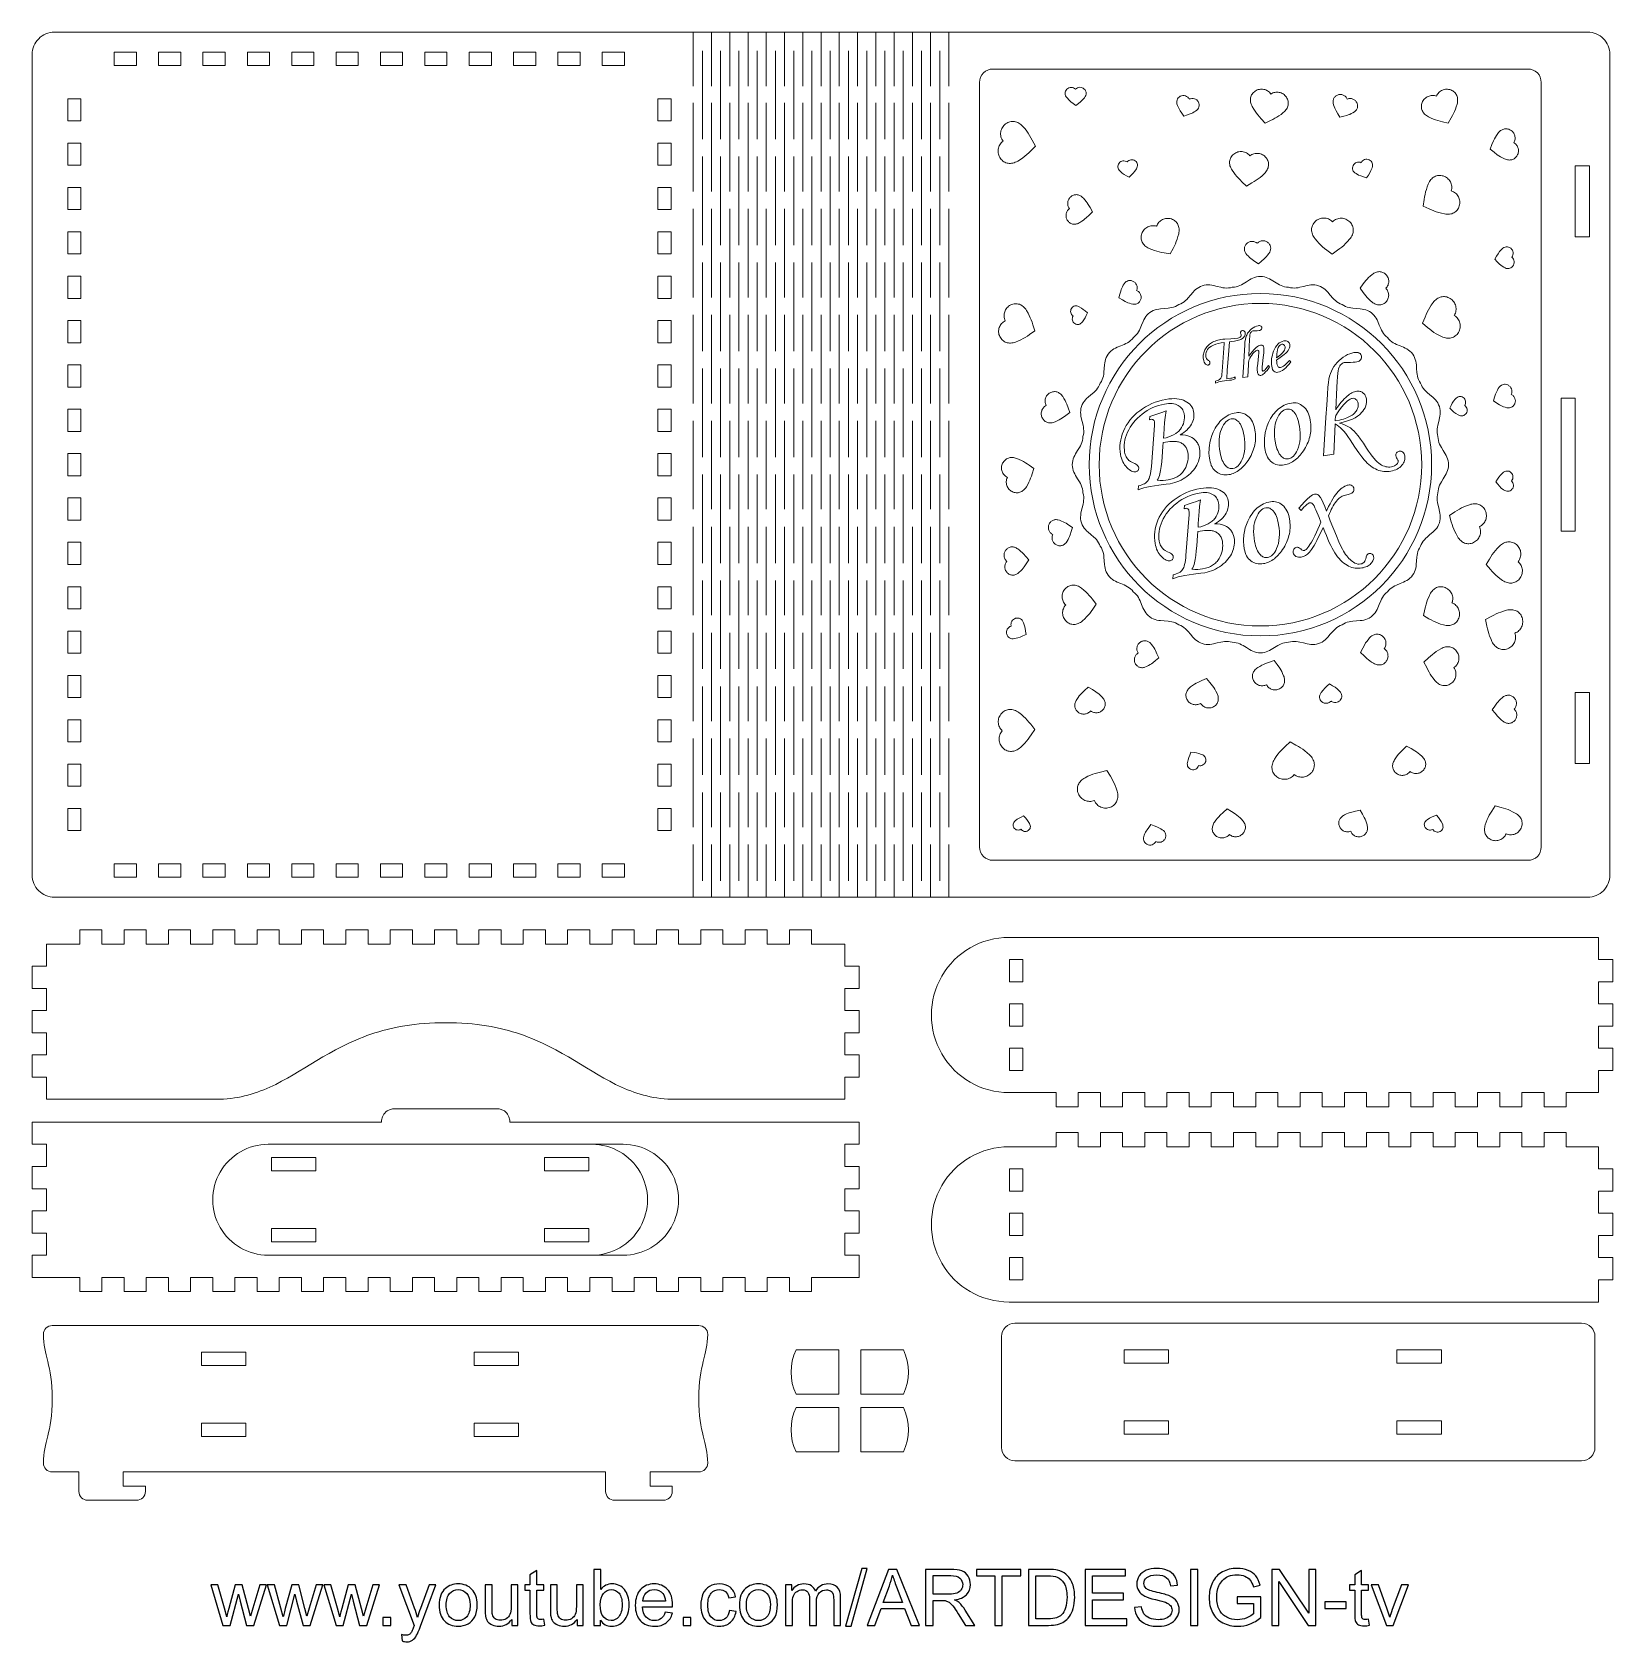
# Model space of a CAD drawing. Header units: millimetres. Extents: x -178 to 178, y -197 to 165.
import ezdxf

# ---------------------------------------------------------------- set-up
doc = ezdxf.new("R2010")
doc.units = ezdxf.units.MM
doc.header["$MEASUREMENT"] = 0
doc.layers.add('Calque_par_d_faut', color=7, linetype='Continuous')
doc.layers.add('Plan 1', color=7, linetype='Continuous')

msp = doc.modelspace()

# ---------------------------------------------------------------- linework, layer by layer
at = {"layer": 'Calque_par_d_faut', "color": 1, "lineweight": 9}
for points, knots in [([(-173.1455, 165.4772), (-174.4725, 165.4763), (-175.7447, 164.9484), (-176.6824, 164.0095), (-176.6824, 164.0095), (-177.6201, 163.0707), (-178.1464, 161.8041), (-178.1455, 160.4772), (-178.1455, 160.4772), (-178.1455, 160.4772), (-178.1455, -24.5228), (-178.1455, -24.5228), (-178.1455, -24.5228), (-178.1447, -25.8498), (-177.6168, -27.122), (-176.6779, -28.0597), (-176.6779, -28.0597), (-175.7391, -28.9974), (-174.4725, -29.5237), (-173.1455, -29.5228), (-173.1455, -29.5228), (-173.1455, -29.5228), (172.4975, -29.5228), (172.4975, -29.5228), (172.4975, -29.5228), (173.8245, -29.522), (175.0967, -28.9941), (176.0344, -28.0552), (176.0344, -28.0552), (176.9721, -27.1163), (177.4984, -25.8498), (177.4975, -24.5228), (177.4975, -24.5228), (177.4975, -24.5228), (177.4975, 71.9694), (177.4975, 71.9694), (177.4975, 71.9694), (177.4975, 71.9694), (177.4975, 79.9694), (177.4975, 79.9694), (177.4975, 79.9694), (177.4975, 79.9694), (177.4975, 160.4772), (177.4975, 160.4772), (177.4975, 160.4772), (177.4967, 161.8041), (176.9688, 163.0763), (176.0299, 164.014), (176.0299, 164.014), (175.0911, 164.9517), (173.8245, 165.478), (172.4975, 165.4772), (172.4975, 165.4772), (172.4975, 165.4772), (-173.1455, 165.4772), (-173.1455, 165.4772), (-173.1455, 165.4772), (-173.1455, 165.4772), (-173.1455, 165.4772), (-173.1455, 165.4772)], [0, 0, 0, 0, 0.0625, 0.0625, 0.0625, 0.0625, 0.125, 0.125, 0.125, 0.125, 0.1875, 0.1875, 0.1875, 0.1875, 0.25, 0.25, 0.25, 0.25, 0.3125, 0.3125, 0.3125, 0.3125, 0.375, 0.375, 0.375, 0.375, 0.4375, 0.4375, 0.4375, 0.4375, 0.5, 0.5, 0.5, 0.5, 0.5625, 0.5625, 0.5625, 0.5625, 0.625, 0.625, 0.625, 0.625, 0.6875, 0.6875, 0.6875, 0.6875, 0.75, 0.75, 0.75, 0.75, 0.8125, 0.8125, 0.8125, 0.8125, 0.875, 0.875, 0.875, 0.875, 1, 1, 1, 1]), ([(-154.6451, 157.9772), (-154.6451, 157.9772), (-159.6451, 157.9772), (-159.6451, 157.9772), (-159.6451, 157.9772), (-159.6451, 157.9772), (-159.6451, 160.9772), (-159.6451, 160.9772), (-159.6451, 160.9772), (-159.6451, 160.9772), (-154.6451, 160.9772), (-154.6451, 160.9772), (-154.6451, 160.9772), (-154.6451, 160.9772), (-154.6451, 157.9772), (-154.6451, 157.9772), (-154.6451, 157.9772), (-154.6451, 157.9772), (-154.6451, 157.9772), (-154.6451, 157.9772)], [0, 0, 0, 0, 0.16666667, 0.16666667, 0.16666667, 0.16666667, 0.33333333, 0.33333333, 0.33333333, 0.33333333, 0.5, 0.5, 0.5, 0.5, 0.66666667, 0.66666667, 0.66666667, 0.66666667, 1, 1, 1, 1]), ([(-144.6451, 157.9772), (-144.6451, 157.9772), (-149.6451, 157.9772), (-149.6451, 157.9772), (-149.6451, 157.9772), (-149.6451, 157.9772), (-149.6451, 160.9772), (-149.6451, 160.9772), (-149.6451, 160.9772), (-149.6451, 160.9772), (-144.6451, 160.9772), (-144.6451, 160.9772), (-144.6451, 160.9772), (-144.6451, 160.9772), (-144.6451, 157.9772), (-144.6451, 157.9772), (-144.6451, 157.9772), (-144.6451, 157.9772), (-144.6451, 157.9772), (-144.6451, 157.9772)], [0, 0, 0, 0, 0.16666667, 0.16666667, 0.16666667, 0.16666667, 0.33333333, 0.33333333, 0.33333333, 0.33333333, 0.5, 0.5, 0.5, 0.5, 0.66666667, 0.66666667, 0.66666667, 0.66666667, 1, 1, 1, 1]), ([(-134.6451, 157.9772), (-134.6451, 157.9772), (-139.6451, 157.9772), (-139.6451, 157.9772), (-139.6451, 157.9772), (-139.6451, 157.9772), (-139.6451, 160.9772), (-139.6451, 160.9772), (-139.6451, 160.9772), (-139.6451, 160.9772), (-134.6451, 160.9772), (-134.6451, 160.9772), (-134.6451, 160.9772), (-134.6451, 160.9772), (-134.6451, 157.9772), (-134.6451, 157.9772), (-134.6451, 157.9772), (-134.6451, 157.9772), (-134.6451, 157.9772), (-134.6451, 157.9772)], [0, 0, 0, 0, 0.16666667, 0.16666667, 0.16666667, 0.16666667, 0.33333333, 0.33333333, 0.33333333, 0.33333333, 0.5, 0.5, 0.5, 0.5, 0.66666667, 0.66666667, 0.66666667, 0.66666667, 1, 1, 1, 1]), ([(-124.6451, 157.9772), (-124.6451, 157.9772), (-129.6451, 157.9772), (-129.6451, 157.9772), (-129.6451, 157.9772), (-129.6451, 157.9772), (-129.6451, 160.9772), (-129.6451, 160.9772), (-129.6451, 160.9772), (-129.6451, 160.9772), (-124.6451, 160.9772), (-124.6451, 160.9772), (-124.6451, 160.9772), (-124.6451, 160.9772), (-124.6451, 157.9772), (-124.6451, 157.9772), (-124.6451, 157.9772), (-124.6451, 157.9772), (-124.6451, 157.9772), (-124.6451, 157.9772)], [0, 0, 0, 0, 0.16666667, 0.16666667, 0.16666667, 0.16666667, 0.33333333, 0.33333333, 0.33333333, 0.33333333, 0.5, 0.5, 0.5, 0.5, 0.66666667, 0.66666667, 0.66666667, 0.66666667, 1, 1, 1, 1]), ([(-114.6451, 157.9772), (-114.6451, 157.9772), (-119.6451, 157.9772), (-119.6451, 157.9772), (-119.6451, 157.9772), (-119.6451, 157.9772), (-119.6451, 160.9772), (-119.6451, 160.9772), (-119.6451, 160.9772), (-119.6451, 160.9772), (-114.6451, 160.9772), (-114.6451, 160.9772), (-114.6451, 160.9772), (-114.6451, 160.9772), (-114.6451, 157.9772), (-114.6451, 157.9772), (-114.6451, 157.9772), (-114.6451, 157.9772), (-114.6451, 157.9772), (-114.6451, 157.9772)], [0, 0, 0, 0, 0.16666667, 0.16666667, 0.16666667, 0.16666667, 0.33333333, 0.33333333, 0.33333333, 0.33333333, 0.5, 0.5, 0.5, 0.5, 0.66666667, 0.66666667, 0.66666667, 0.66666667, 1, 1, 1, 1]), ([(-104.6451, 157.9772), (-104.6451, 157.9772), (-109.6451, 157.9772), (-109.6451, 157.9772), (-109.6451, 157.9772), (-109.6451, 157.9772), (-109.6451, 160.9772), (-109.6451, 160.9772), (-109.6451, 160.9772), (-109.6451, 160.9772), (-104.6451, 160.9772), (-104.6451, 160.9772), (-104.6451, 160.9772), (-104.6451, 160.9772), (-104.6451, 157.9772), (-104.6451, 157.9772), (-104.6451, 157.9772), (-104.6451, 157.9772), (-104.6451, 157.9772), (-104.6451, 157.9772)], [0, 0, 0, 0, 0.16666667, 0.16666667, 0.16666667, 0.16666667, 0.33333333, 0.33333333, 0.33333333, 0.33333333, 0.5, 0.5, 0.5, 0.5, 0.66666667, 0.66666667, 0.66666667, 0.66666667, 1, 1, 1, 1]), ([(-94.6451, 157.9772), (-94.6451, 157.9772), (-99.6451, 157.9772), (-99.6451, 157.9772), (-99.6451, 157.9772), (-99.6451, 157.9772), (-99.6451, 160.9772), (-99.6451, 160.9772), (-99.6451, 160.9772), (-99.6451, 160.9772), (-94.6451, 160.9772), (-94.6451, 160.9772), (-94.6451, 160.9772), (-94.6451, 160.9772), (-94.6451, 157.9772), (-94.6451, 157.9772), (-94.6451, 157.9772), (-94.6451, 157.9772), (-94.6451, 157.9772), (-94.6451, 157.9772)], [0, 0, 0, 0, 0.16666667, 0.16666667, 0.16666667, 0.16666667, 0.33333333, 0.33333333, 0.33333333, 0.33333333, 0.5, 0.5, 0.5, 0.5, 0.66666667, 0.66666667, 0.66666667, 0.66666667, 1, 1, 1, 1]), ([(-84.6451, 157.9772), (-84.6451, 157.9772), (-89.6451, 157.9772), (-89.6451, 157.9772), (-89.6451, 157.9772), (-89.6451, 157.9772), (-89.6451, 160.9772), (-89.6451, 160.9772), (-89.6451, 160.9772), (-89.6451, 160.9772), (-84.6451, 160.9772), (-84.6451, 160.9772), (-84.6451, 160.9772), (-84.6451, 160.9772), (-84.6451, 157.9772), (-84.6451, 157.9772), (-84.6451, 157.9772), (-84.6451, 157.9772), (-84.6451, 157.9772), (-84.6451, 157.9772)], [0, 0, 0, 0, 0.16666667, 0.16666667, 0.16666667, 0.16666667, 0.33333333, 0.33333333, 0.33333333, 0.33333333, 0.5, 0.5, 0.5, 0.5, 0.66666667, 0.66666667, 0.66666667, 0.66666667, 1, 1, 1, 1]), ([(-74.6451, 157.9772), (-74.6451, 157.9772), (-79.6451, 157.9772), (-79.6451, 157.9772), (-79.6451, 157.9772), (-79.6451, 157.9772), (-79.6451, 160.9772), (-79.6451, 160.9772), (-79.6451, 160.9772), (-79.6451, 160.9772), (-74.6451, 160.9772), (-74.6451, 160.9772), (-74.6451, 160.9772), (-74.6451, 160.9772), (-74.6451, 157.9772), (-74.6451, 157.9772), (-74.6451, 157.9772), (-74.6451, 157.9772), (-74.6451, 157.9772), (-74.6451, 157.9772)], [0, 0, 0, 0, 0.16666667, 0.16666667, 0.16666667, 0.16666667, 0.33333333, 0.33333333, 0.33333333, 0.33333333, 0.5, 0.5, 0.5, 0.5, 0.66666667, 0.66666667, 0.66666667, 0.66666667, 1, 1, 1, 1]), ([(-64.6451, 157.9772), (-64.6451, 157.9772), (-69.6451, 157.9772), (-69.6451, 157.9772), (-69.6451, 157.9772), (-69.6451, 157.9772), (-69.6451, 160.9772), (-69.6451, 160.9772), (-69.6451, 160.9772), (-69.6451, 160.9772), (-64.6451, 160.9772), (-64.6451, 160.9772), (-64.6451, 160.9772), (-64.6451, 160.9772), (-64.6451, 157.9772), (-64.6451, 157.9772), (-64.6451, 157.9772), (-64.6451, 157.9772), (-64.6451, 157.9772), (-64.6451, 157.9772)], [0, 0, 0, 0, 0.16666667, 0.16666667, 0.16666667, 0.16666667, 0.33333333, 0.33333333, 0.33333333, 0.33333333, 0.5, 0.5, 0.5, 0.5, 0.66666667, 0.66666667, 0.66666667, 0.66666667, 1, 1, 1, 1]), ([(-54.6451, 157.9772), (-54.6451, 157.9772), (-59.6451, 157.9772), (-59.6451, 157.9772), (-59.6451, 157.9772), (-59.6451, 157.9772), (-59.6451, 160.9772), (-59.6451, 160.9772), (-59.6451, 160.9772), (-59.6451, 160.9772), (-54.6451, 160.9772), (-54.6451, 160.9772), (-54.6451, 160.9772), (-54.6451, 160.9772), (-54.6451, 157.9772), (-54.6451, 157.9772), (-54.6451, 157.9772), (-54.6451, 157.9772), (-54.6451, 157.9772), (-54.6451, 157.9772)], [0, 0, 0, 0, 0.16666667, 0.16666667, 0.16666667, 0.16666667, 0.33333333, 0.33333333, 0.33333333, 0.33333333, 0.5, 0.5, 0.5, 0.5, 0.66666667, 0.66666667, 0.66666667, 0.66666667, 1, 1, 1, 1]), ([(-44.6451, 157.9772), (-44.6451, 157.9772), (-49.6451, 157.9772), (-49.6451, 157.9772), (-49.6451, 157.9772), (-49.6451, 157.9772), (-49.6451, 160.9772), (-49.6451, 160.9772), (-49.6451, 160.9772), (-49.6451, 160.9772), (-44.6451, 160.9772), (-44.6451, 160.9772), (-44.6451, 160.9772), (-44.6451, 160.9772), (-44.6451, 157.9772), (-44.6451, 157.9772), (-44.6451, 157.9772), (-44.6451, 157.9772), (-44.6451, 157.9772), (-44.6451, 157.9772)], [0, 0, 0, 0, 0.16666667, 0.16666667, 0.16666667, 0.16666667, 0.33333333, 0.33333333, 0.33333333, 0.33333333, 0.5, 0.5, 0.5, 0.5, 0.66666667, 0.66666667, 0.66666667, 0.66666667, 1, 1, 1, 1]), ([(-170.1451, 145.4772), (-170.1451, 145.4772), (-170.1451, 150.4772), (-170.1451, 150.4772), (-170.1451, 150.4772), (-170.1451, 150.4772), (-167.1451, 150.4772), (-167.1451, 150.4772), (-167.1451, 150.4772), (-167.1451, 150.4772), (-167.1451, 145.4772), (-167.1451, 145.4772), (-167.1451, 145.4772), (-167.1451, 145.4772), (-170.1451, 145.4772), (-170.1451, 145.4772), (-170.1451, 145.4772), (-170.1451, 145.4772), (-170.1451, 145.4772), (-170.1451, 145.4772)], [0, 0, 0, 0, 0.16666667, 0.16666667, 0.16666667, 0.16666667, 0.33333333, 0.33333333, 0.33333333, 0.33333333, 0.5, 0.5, 0.5, 0.5, 0.66666667, 0.66666667, 0.66666667, 0.66666667, 1, 1, 1, 1]), ([(-37.1451, 145.4772), (-37.1451, 145.4772), (-37.1451, 150.4772), (-37.1451, 150.4772), (-37.1451, 150.4772), (-37.1451, 150.4772), (-34.1451, 150.4772), (-34.1451, 150.4772), (-34.1451, 150.4772), (-34.1451, 150.4772), (-34.1451, 145.4772), (-34.1451, 145.4772), (-34.1451, 145.4772), (-34.1451, 145.4772), (-37.1451, 145.4772), (-37.1451, 145.4772), (-37.1451, 145.4772), (-37.1451, 145.4772), (-37.1451, 145.4772), (-37.1451, 145.4772)], [0, 0, 0, 0, 0.16666667, 0.16666667, 0.16666667, 0.16666667, 0.33333333, 0.33333333, 0.33333333, 0.33333333, 0.5, 0.5, 0.5, 0.5, 0.66666667, 0.66666667, 0.66666667, 0.66666667, 1, 1, 1, 1]), ([(-170.1451, 135.4772), (-170.1451, 135.4772), (-170.1451, 140.4772), (-170.1451, 140.4772), (-170.1451, 140.4772), (-170.1451, 140.4772), (-167.1451, 140.4772), (-167.1451, 140.4772), (-167.1451, 140.4772), (-167.1451, 140.4772), (-167.1451, 135.4772), (-167.1451, 135.4772), (-167.1451, 135.4772), (-167.1451, 135.4772), (-170.1451, 135.4772), (-170.1451, 135.4772), (-170.1451, 135.4772), (-170.1451, 135.4772), (-170.1451, 135.4772), (-170.1451, 135.4772)], [0, 0, 0, 0, 0.16666667, 0.16666667, 0.16666667, 0.16666667, 0.33333333, 0.33333333, 0.33333333, 0.33333333, 0.5, 0.5, 0.5, 0.5, 0.66666667, 0.66666667, 0.66666667, 0.66666667, 1, 1, 1, 1]), ([(-37.1451, 135.4772), (-37.1451, 135.4772), (-37.1451, 140.4772), (-37.1451, 140.4772), (-37.1451, 140.4772), (-37.1451, 140.4772), (-34.1451, 140.4772), (-34.1451, 140.4772), (-34.1451, 140.4772), (-34.1451, 140.4772), (-34.1451, 135.4772), (-34.1451, 135.4772), (-34.1451, 135.4772), (-34.1451, 135.4772), (-37.1451, 135.4772), (-37.1451, 135.4772), (-37.1451, 135.4772), (-37.1451, 135.4772), (-37.1451, 135.4772), (-37.1451, 135.4772)], [0, 0, 0, 0, 0.16666667, 0.16666667, 0.16666667, 0.16666667, 0.33333333, 0.33333333, 0.33333333, 0.33333333, 0.5, 0.5, 0.5, 0.5, 0.66666667, 0.66666667, 0.66666667, 0.66666667, 1, 1, 1, 1]), ([(169.6975, 119.3522), (169.6975, 119.3522), (169.6975, 135.3522), (169.6975, 135.3522), (169.6975, 135.3522), (169.6975, 135.3522), (172.8975, 135.3522), (172.8975, 135.3522), (172.8975, 135.3522), (172.8975, 135.3522), (172.8975, 119.3522), (172.8975, 119.3522), (172.8975, 119.3522), (172.8975, 119.3522), (169.6975, 119.3522), (169.6975, 119.3522), (169.6975, 119.3522), (169.6975, 119.3522), (169.6975, 119.3522), (169.6975, 119.3522)], [0, 0, 0, 0, 0.16666667, 0.16666667, 0.16666667, 0.16666667, 0.33333333, 0.33333333, 0.33333333, 0.33333333, 0.5, 0.5, 0.5, 0.5, 0.66666667, 0.66666667, 0.66666667, 0.66666667, 1, 1, 1, 1]), ([(-170.1451, 125.4772), (-170.1451, 125.4772), (-170.1451, 130.4772), (-170.1451, 130.4772), (-170.1451, 130.4772), (-170.1451, 130.4772), (-167.1451, 130.4772), (-167.1451, 130.4772), (-167.1451, 130.4772), (-167.1451, 130.4772), (-167.1451, 125.4772), (-167.1451, 125.4772), (-167.1451, 125.4772), (-167.1451, 125.4772), (-170.1451, 125.4772), (-170.1451, 125.4772), (-170.1451, 125.4772), (-170.1451, 125.4772), (-170.1451, 125.4772), (-170.1451, 125.4772)], [0, 0, 0, 0, 0.16666667, 0.16666667, 0.16666667, 0.16666667, 0.33333333, 0.33333333, 0.33333333, 0.33333333, 0.5, 0.5, 0.5, 0.5, 0.66666667, 0.66666667, 0.66666667, 0.66666667, 1, 1, 1, 1]), ([(-37.1451, 125.4772), (-37.1451, 125.4772), (-37.1451, 130.4772), (-37.1451, 130.4772), (-37.1451, 130.4772), (-37.1451, 130.4772), (-34.1451, 130.4772), (-34.1451, 130.4772), (-34.1451, 130.4772), (-34.1451, 130.4772), (-34.1451, 125.4772), (-34.1451, 125.4772), (-34.1451, 125.4772), (-34.1451, 125.4772), (-37.1451, 125.4772), (-37.1451, 125.4772), (-37.1451, 125.4772), (-37.1451, 125.4772), (-37.1451, 125.4772), (-37.1451, 125.4772)], [0, 0, 0, 0, 0.16666667, 0.16666667, 0.16666667, 0.16666667, 0.33333333, 0.33333333, 0.33333333, 0.33333333, 0.5, 0.5, 0.5, 0.5, 0.66666667, 0.66666667, 0.66666667, 0.66666667, 1, 1, 1, 1]), ([(-170.1451, 115.4772), (-170.1451, 115.4772), (-170.1451, 120.4772), (-170.1451, 120.4772), (-170.1451, 120.4772), (-170.1451, 120.4772), (-167.1451, 120.4772), (-167.1451, 120.4772), (-167.1451, 120.4772), (-167.1451, 120.4772), (-167.1451, 115.4772), (-167.1451, 115.4772), (-167.1451, 115.4772), (-167.1451, 115.4772), (-170.1451, 115.4772), (-170.1451, 115.4772), (-170.1451, 115.4772), (-170.1451, 115.4772), (-170.1451, 115.4772), (-170.1451, 115.4772)], [0, 0, 0, 0, 0.16666667, 0.16666667, 0.16666667, 0.16666667, 0.33333333, 0.33333333, 0.33333333, 0.33333333, 0.5, 0.5, 0.5, 0.5, 0.66666667, 0.66666667, 0.66666667, 0.66666667, 1, 1, 1, 1]), ([(-37.1451, 115.4772), (-37.1451, 115.4772), (-37.1451, 120.4772), (-37.1451, 120.4772), (-37.1451, 120.4772), (-37.1451, 120.4772), (-34.1451, 120.4772), (-34.1451, 120.4772), (-34.1451, 120.4772), (-34.1451, 120.4772), (-34.1451, 115.4772), (-34.1451, 115.4772), (-34.1451, 115.4772), (-34.1451, 115.4772), (-37.1451, 115.4772), (-37.1451, 115.4772), (-37.1451, 115.4772), (-37.1451, 115.4772), (-37.1451, 115.4772), (-37.1451, 115.4772)], [0, 0, 0, 0, 0.16666667, 0.16666667, 0.16666667, 0.16666667, 0.33333333, 0.33333333, 0.33333333, 0.33333333, 0.5, 0.5, 0.5, 0.5, 0.66666667, 0.66666667, 0.66666667, 0.66666667, 1, 1, 1, 1]), ([(-170.1451, 105.4772), (-170.1451, 105.4772), (-170.1451, 110.4772), (-170.1451, 110.4772), (-170.1451, 110.4772), (-170.1451, 110.4772), (-167.1451, 110.4772), (-167.1451, 110.4772), (-167.1451, 110.4772), (-167.1451, 110.4772), (-167.1451, 105.4772), (-167.1451, 105.4772), (-167.1451, 105.4772), (-167.1451, 105.4772), (-170.1451, 105.4772), (-170.1451, 105.4772), (-170.1451, 105.4772), (-170.1451, 105.4772), (-170.1451, 105.4772), (-170.1451, 105.4772)], [0, 0, 0, 0, 0.16666667, 0.16666667, 0.16666667, 0.16666667, 0.33333333, 0.33333333, 0.33333333, 0.33333333, 0.5, 0.5, 0.5, 0.5, 0.66666667, 0.66666667, 0.66666667, 0.66666667, 1, 1, 1, 1]), ([(-37.1451, 105.4772), (-37.1451, 105.4772), (-37.1451, 110.4772), (-37.1451, 110.4772), (-37.1451, 110.4772), (-37.1451, 110.4772), (-34.1451, 110.4772), (-34.1451, 110.4772), (-34.1451, 110.4772), (-34.1451, 110.4772), (-34.1451, 105.4772), (-34.1451, 105.4772), (-34.1451, 105.4772), (-34.1451, 105.4772), (-37.1451, 105.4772), (-37.1451, 105.4772), (-37.1451, 105.4772), (-37.1451, 105.4772), (-37.1451, 105.4772), (-37.1451, 105.4772)], [0, 0, 0, 0, 0.16666667, 0.16666667, 0.16666667, 0.16666667, 0.33333333, 0.33333333, 0.33333333, 0.33333333, 0.5, 0.5, 0.5, 0.5, 0.66666667, 0.66666667, 0.66666667, 0.66666667, 1, 1, 1, 1]), ([(-170.1451, 95.4772), (-170.1451, 95.4772), (-170.1451, 100.4772), (-170.1451, 100.4772), (-170.1451, 100.4772), (-170.1451, 100.4772), (-167.1451, 100.4772), (-167.1451, 100.4772), (-167.1451, 100.4772), (-167.1451, 100.4772), (-167.1451, 95.4772), (-167.1451, 95.4772), (-167.1451, 95.4772), (-167.1451, 95.4772), (-170.1451, 95.4772), (-170.1451, 95.4772), (-170.1451, 95.4772), (-170.1451, 95.4772), (-170.1451, 95.4772), (-170.1451, 95.4772)], [0, 0, 0, 0, 0.16666667, 0.16666667, 0.16666667, 0.16666667, 0.33333333, 0.33333333, 0.33333333, 0.33333333, 0.5, 0.5, 0.5, 0.5, 0.66666667, 0.66666667, 0.66666667, 0.66666667, 1, 1, 1, 1]), ([(-37.1451, 95.4772), (-37.1451, 95.4772), (-37.1451, 100.4772), (-37.1451, 100.4772), (-37.1451, 100.4772), (-37.1451, 100.4772), (-34.1451, 100.4772), (-34.1451, 100.4772), (-34.1451, 100.4772), (-34.1451, 100.4772), (-34.1451, 95.4772), (-34.1451, 95.4772), (-34.1451, 95.4772), (-34.1451, 95.4772), (-37.1451, 95.4772), (-37.1451, 95.4772), (-37.1451, 95.4772), (-37.1451, 95.4772), (-37.1451, 95.4772), (-37.1451, 95.4772)], [0, 0, 0, 0, 0.16666667, 0.16666667, 0.16666667, 0.16666667, 0.33333333, 0.33333333, 0.33333333, 0.33333333, 0.5, 0.5, 0.5, 0.5, 0.66666667, 0.66666667, 0.66666667, 0.66666667, 1, 1, 1, 1]), ([(-170.1451, 85.4772), (-170.1451, 85.4772), (-170.1451, 90.4772), (-170.1451, 90.4772), (-170.1451, 90.4772), (-170.1451, 90.4772), (-167.1451, 90.4772), (-167.1451, 90.4772), (-167.1451, 90.4772), (-167.1451, 90.4772), (-167.1451, 85.4772), (-167.1451, 85.4772), (-167.1451, 85.4772), (-167.1451, 85.4772), (-170.1451, 85.4772), (-170.1451, 85.4772), (-170.1451, 85.4772), (-170.1451, 85.4772), (-170.1451, 85.4772), (-170.1451, 85.4772)], [0, 0, 0, 0, 0.16666667, 0.16666667, 0.16666667, 0.16666667, 0.33333333, 0.33333333, 0.33333333, 0.33333333, 0.5, 0.5, 0.5, 0.5, 0.66666667, 0.66666667, 0.66666667, 0.66666667, 1, 1, 1, 1]), ([(-37.1451, 85.4772), (-37.1451, 85.4772), (-37.1451, 90.4772), (-37.1451, 90.4772), (-37.1451, 90.4772), (-37.1451, 90.4772), (-34.1451, 90.4772), (-34.1451, 90.4772), (-34.1451, 90.4772), (-34.1451, 90.4772), (-34.1451, 85.4772), (-34.1451, 85.4772), (-34.1451, 85.4772), (-34.1451, 85.4772), (-37.1451, 85.4772), (-37.1451, 85.4772), (-37.1451, 85.4772), (-37.1451, 85.4772), (-37.1451, 85.4772), (-37.1451, 85.4772)], [0, 0, 0, 0, 0.16666667, 0.16666667, 0.16666667, 0.16666667, 0.33333333, 0.33333333, 0.33333333, 0.33333333, 0.5, 0.5, 0.5, 0.5, 0.66666667, 0.66666667, 0.66666667, 0.66666667, 1, 1, 1, 1]), ([(-170.1451, 75.4772), (-170.1451, 75.4772), (-170.1451, 80.4772), (-170.1451, 80.4772), (-170.1451, 80.4772), (-170.1451, 80.4772), (-167.1451, 80.4772), (-167.1451, 80.4772), (-167.1451, 80.4772), (-167.1451, 80.4772), (-167.1451, 75.4772), (-167.1451, 75.4772), (-167.1451, 75.4772), (-167.1451, 75.4772), (-170.1451, 75.4772), (-170.1451, 75.4772), (-170.1451, 75.4772), (-170.1451, 75.4772), (-170.1451, 75.4772), (-170.1451, 75.4772)], [0, 0, 0, 0, 0.16666667, 0.16666667, 0.16666667, 0.16666667, 0.33333333, 0.33333333, 0.33333333, 0.33333333, 0.5, 0.5, 0.5, 0.5, 0.66666667, 0.66666667, 0.66666667, 0.66666667, 1, 1, 1, 1]), ([(-37.1451, 75.4772), (-37.1451, 75.4772), (-37.1451, 80.4772), (-37.1451, 80.4772), (-37.1451, 80.4772), (-37.1451, 80.4772), (-34.1451, 80.4772), (-34.1451, 80.4772), (-34.1451, 80.4772), (-34.1451, 80.4772), (-34.1451, 75.4772), (-34.1451, 75.4772), (-34.1451, 75.4772), (-34.1451, 75.4772), (-37.1451, 75.4772), (-37.1451, 75.4772), (-37.1451, 75.4772), (-37.1451, 75.4772), (-37.1451, 75.4772), (-37.1451, 75.4772)], [0, 0, 0, 0, 0.16666667, 0.16666667, 0.16666667, 0.16666667, 0.33333333, 0.33333333, 0.33333333, 0.33333333, 0.5, 0.5, 0.5, 0.5, 0.66666667, 0.66666667, 0.66666667, 0.66666667, 1, 1, 1, 1]), ([(166.4975, 52.9772), (166.4975, 52.9772), (166.4975, 82.9772), (166.4975, 82.9772), (166.4975, 82.9772), (166.4975, 82.9772), (169.6975, 82.9772), (169.6975, 82.9772), (169.6975, 82.9772), (169.6975, 82.9772), (169.6975, 52.9772), (169.6975, 52.9772), (169.6975, 52.9772), (169.6975, 52.9772), (166.4975, 52.9772), (166.4975, 52.9772), (166.4975, 52.9772), (166.4975, 52.9772), (166.4975, 52.9772), (166.4975, 52.9772)], [0, 0, 0, 0, 0.16666667, 0.16666667, 0.16666667, 0.16666667, 0.33333333, 0.33333333, 0.33333333, 0.33333333, 0.5, 0.5, 0.5, 0.5, 0.66666667, 0.66666667, 0.66666667, 0.66666667, 1, 1, 1, 1]), ([(-170.1451, 65.4772), (-170.1451, 65.4772), (-170.1451, 70.4772), (-170.1451, 70.4772), (-170.1451, 70.4772), (-170.1451, 70.4772), (-167.1451, 70.4772), (-167.1451, 70.4772), (-167.1451, 70.4772), (-167.1451, 70.4772), (-167.1451, 65.4772), (-167.1451, 65.4772), (-167.1451, 65.4772), (-167.1451, 65.4772), (-170.1451, 65.4772), (-170.1451, 65.4772), (-170.1451, 65.4772), (-170.1451, 65.4772), (-170.1451, 65.4772), (-170.1451, 65.4772)], [0, 0, 0, 0, 0.16666667, 0.16666667, 0.16666667, 0.16666667, 0.33333333, 0.33333333, 0.33333333, 0.33333333, 0.5, 0.5, 0.5, 0.5, 0.66666667, 0.66666667, 0.66666667, 0.66666667, 1, 1, 1, 1]), ([(-37.1451, 65.4772), (-37.1451, 65.4772), (-37.1451, 70.4772), (-37.1451, 70.4772), (-37.1451, 70.4772), (-37.1451, 70.4772), (-34.1451, 70.4772), (-34.1451, 70.4772), (-34.1451, 70.4772), (-34.1451, 70.4772), (-34.1451, 65.4772), (-34.1451, 65.4772), (-34.1451, 65.4772), (-34.1451, 65.4772), (-37.1451, 65.4772), (-37.1451, 65.4772), (-37.1451, 65.4772), (-37.1451, 65.4772), (-37.1451, 65.4772), (-37.1451, 65.4772)], [0, 0, 0, 0, 0.16666667, 0.16666667, 0.16666667, 0.16666667, 0.33333333, 0.33333333, 0.33333333, 0.33333333, 0.5, 0.5, 0.5, 0.5, 0.66666667, 0.66666667, 0.66666667, 0.66666667, 1, 1, 1, 1]), ([(-170.1451, 55.4772), (-170.1451, 55.4772), (-170.1451, 60.4772), (-170.1451, 60.4772), (-170.1451, 60.4772), (-170.1451, 60.4772), (-167.1451, 60.4772), (-167.1451, 60.4772), (-167.1451, 60.4772), (-167.1451, 60.4772), (-167.1451, 55.4772), (-167.1451, 55.4772), (-167.1451, 55.4772), (-167.1451, 55.4772), (-170.1451, 55.4772), (-170.1451, 55.4772), (-170.1451, 55.4772), (-170.1451, 55.4772), (-170.1451, 55.4772), (-170.1451, 55.4772)], [0, 0, 0, 0, 0.16666667, 0.16666667, 0.16666667, 0.16666667, 0.33333333, 0.33333333, 0.33333333, 0.33333333, 0.5, 0.5, 0.5, 0.5, 0.66666667, 0.66666667, 0.66666667, 0.66666667, 1, 1, 1, 1]), ([(-37.1451, 55.4772), (-37.1451, 55.4772), (-37.1451, 60.4772), (-37.1451, 60.4772), (-37.1451, 60.4772), (-37.1451, 60.4772), (-34.1451, 60.4772), (-34.1451, 60.4772), (-34.1451, 60.4772), (-34.1451, 60.4772), (-34.1451, 55.4772), (-34.1451, 55.4772), (-34.1451, 55.4772), (-34.1451, 55.4772), (-37.1451, 55.4772), (-37.1451, 55.4772), (-37.1451, 55.4772), (-37.1451, 55.4772), (-37.1451, 55.4772), (-37.1451, 55.4772)], [0, 0, 0, 0, 0.16666667, 0.16666667, 0.16666667, 0.16666667, 0.33333333, 0.33333333, 0.33333333, 0.33333333, 0.5, 0.5, 0.5, 0.5, 0.66666667, 0.66666667, 0.66666667, 0.66666667, 1, 1, 1, 1]), ([(-170.1451, 45.4772), (-170.1451, 45.4772), (-170.1451, 50.4772), (-170.1451, 50.4772), (-170.1451, 50.4772), (-170.1451, 50.4772), (-167.1451, 50.4772), (-167.1451, 50.4772), (-167.1451, 50.4772), (-167.1451, 50.4772), (-167.1451, 45.4772), (-167.1451, 45.4772), (-167.1451, 45.4772), (-167.1451, 45.4772), (-170.1451, 45.4772), (-170.1451, 45.4772), (-170.1451, 45.4772), (-170.1451, 45.4772), (-170.1451, 45.4772), (-170.1451, 45.4772)], [0, 0, 0, 0, 0.16666667, 0.16666667, 0.16666667, 0.16666667, 0.33333333, 0.33333333, 0.33333333, 0.33333333, 0.5, 0.5, 0.5, 0.5, 0.66666667, 0.66666667, 0.66666667, 0.66666667, 1, 1, 1, 1]), ([(-37.1451, 45.4772), (-37.1451, 45.4772), (-37.1451, 50.4772), (-37.1451, 50.4772), (-37.1451, 50.4772), (-37.1451, 50.4772), (-34.1451, 50.4772), (-34.1451, 50.4772), (-34.1451, 50.4772), (-34.1451, 50.4772), (-34.1451, 45.4772), (-34.1451, 45.4772), (-34.1451, 45.4772), (-34.1451, 45.4772), (-37.1451, 45.4772), (-37.1451, 45.4772), (-37.1451, 45.4772), (-37.1451, 45.4772), (-37.1451, 45.4772), (-37.1451, 45.4772)], [0, 0, 0, 0, 0.16666667, 0.16666667, 0.16666667, 0.16666667, 0.33333333, 0.33333333, 0.33333333, 0.33333333, 0.5, 0.5, 0.5, 0.5, 0.66666667, 0.66666667, 0.66666667, 0.66666667, 1, 1, 1, 1]), ([(-170.1451, 35.4772), (-170.1451, 35.4772), (-170.1451, 40.4772), (-170.1451, 40.4772), (-170.1451, 40.4772), (-170.1451, 40.4772), (-167.1451, 40.4772), (-167.1451, 40.4772), (-167.1451, 40.4772), (-167.1451, 40.4772), (-167.1451, 35.4772), (-167.1451, 35.4772), (-167.1451, 35.4772), (-167.1451, 35.4772), (-170.1451, 35.4772), (-170.1451, 35.4772), (-170.1451, 35.4772), (-170.1451, 35.4772), (-170.1451, 35.4772), (-170.1451, 35.4772)], [0, 0, 0, 0, 0.16666667, 0.16666667, 0.16666667, 0.16666667, 0.33333333, 0.33333333, 0.33333333, 0.33333333, 0.5, 0.5, 0.5, 0.5, 0.66666667, 0.66666667, 0.66666667, 0.66666667, 1, 1, 1, 1]), ([(-37.1451, 35.4772), (-37.1451, 35.4772), (-37.1451, 40.4772), (-37.1451, 40.4772), (-37.1451, 40.4772), (-37.1451, 40.4772), (-34.1451, 40.4772), (-34.1451, 40.4772), (-34.1451, 40.4772), (-34.1451, 40.4772), (-34.1451, 35.4772), (-34.1451, 35.4772), (-34.1451, 35.4772), (-34.1451, 35.4772), (-37.1451, 35.4772), (-37.1451, 35.4772), (-37.1451, 35.4772), (-37.1451, 35.4772), (-37.1451, 35.4772), (-37.1451, 35.4772)], [0, 0, 0, 0, 0.16666667, 0.16666667, 0.16666667, 0.16666667, 0.33333333, 0.33333333, 0.33333333, 0.33333333, 0.5, 0.5, 0.5, 0.5, 0.66666667, 0.66666667, 0.66666667, 0.66666667, 1, 1, 1, 1]), ([(-170.1451, 25.4772), (-170.1451, 25.4772), (-170.1451, 30.4772), (-170.1451, 30.4772), (-170.1451, 30.4772), (-170.1451, 30.4772), (-167.1451, 30.4772), (-167.1451, 30.4772), (-167.1451, 30.4772), (-167.1451, 30.4772), (-167.1451, 25.4772), (-167.1451, 25.4772), (-167.1451, 25.4772), (-167.1451, 25.4772), (-170.1451, 25.4772), (-170.1451, 25.4772), (-170.1451, 25.4772), (-170.1451, 25.4772), (-170.1451, 25.4772), (-170.1451, 25.4772)], [0, 0, 0, 0, 0.16666667, 0.16666667, 0.16666667, 0.16666667, 0.33333333, 0.33333333, 0.33333333, 0.33333333, 0.5, 0.5, 0.5, 0.5, 0.66666667, 0.66666667, 0.66666667, 0.66666667, 1, 1, 1, 1]), ([(-37.1451, 25.4772), (-37.1451, 25.4772), (-37.1451, 30.4772), (-37.1451, 30.4772), (-37.1451, 30.4772), (-37.1451, 30.4772), (-34.1451, 30.4772), (-34.1451, 30.4772), (-34.1451, 30.4772), (-34.1451, 30.4772), (-34.1451, 25.4772), (-34.1451, 25.4772), (-34.1451, 25.4772), (-34.1451, 25.4772), (-37.1451, 25.4772), (-37.1451, 25.4772), (-37.1451, 25.4772), (-37.1451, 25.4772), (-37.1451, 25.4772), (-37.1451, 25.4772)], [0, 0, 0, 0, 0.16666667, 0.16666667, 0.16666667, 0.16666667, 0.33333333, 0.33333333, 0.33333333, 0.33333333, 0.5, 0.5, 0.5, 0.5, 0.66666667, 0.66666667, 0.66666667, 0.66666667, 1, 1, 1, 1]), ([(-170.1451, 15.4772), (-170.1451, 15.4772), (-170.1451, 20.4772), (-170.1451, 20.4772), (-170.1451, 20.4772), (-170.1451, 20.4772), (-167.1451, 20.4772), (-167.1451, 20.4772), (-167.1451, 20.4772), (-167.1451, 20.4772), (-167.1451, 15.4772), (-167.1451, 15.4772), (-167.1451, 15.4772), (-167.1451, 15.4772), (-170.1451, 15.4772), (-170.1451, 15.4772), (-170.1451, 15.4772), (-170.1451, 15.4772), (-170.1451, 15.4772), (-170.1451, 15.4772)], [0, 0, 0, 0, 0.16666667, 0.16666667, 0.16666667, 0.16666667, 0.33333333, 0.33333333, 0.33333333, 0.33333333, 0.5, 0.5, 0.5, 0.5, 0.66666667, 0.66666667, 0.66666667, 0.66666667, 1, 1, 1, 1]), ([(-37.1451, 15.4772), (-37.1451, 15.4772), (-37.1451, 20.4772), (-37.1451, 20.4772), (-37.1451, 20.4772), (-37.1451, 20.4772), (-34.1451, 20.4772), (-34.1451, 20.4772), (-34.1451, 20.4772), (-34.1451, 20.4772), (-34.1451, 15.4772), (-34.1451, 15.4772), (-34.1451, 15.4772), (-34.1451, 15.4772), (-37.1451, 15.4772), (-37.1451, 15.4772), (-37.1451, 15.4772), (-37.1451, 15.4772), (-37.1451, 15.4772), (-37.1451, 15.4772)], [0, 0, 0, 0, 0.16666667, 0.16666667, 0.16666667, 0.16666667, 0.33333333, 0.33333333, 0.33333333, 0.33333333, 0.5, 0.5, 0.5, 0.5, 0.66666667, 0.66666667, 0.66666667, 0.66666667, 1, 1, 1, 1]), ([(169.6975, 0.6022), (169.6975, 0.6022), (169.6975, 16.6022), (169.6975, 16.6022), (169.6975, 16.6022), (169.6975, 16.6022), (172.8975, 16.6022), (172.8975, 16.6022), (172.8975, 16.6022), (172.8975, 16.6022), (172.8975, 0.6022), (172.8975, 0.6022), (172.8975, 0.6022), (172.8975, 0.6022), (169.6975, 0.6022), (169.6975, 0.6022), (169.6975, 0.6022), (169.6975, 0.6022), (169.6975, 0.6022), (169.6975, 0.6022)], [0, 0, 0, 0, 0.16666667, 0.16666667, 0.16666667, 0.16666667, 0.33333333, 0.33333333, 0.33333333, 0.33333333, 0.5, 0.5, 0.5, 0.5, 0.66666667, 0.66666667, 0.66666667, 0.66666667, 1, 1, 1, 1]), ([(-170.1451, 5.4772), (-170.1451, 5.4772), (-170.1451, 10.4772), (-170.1451, 10.4772), (-170.1451, 10.4772), (-170.1451, 10.4772), (-167.1451, 10.4772), (-167.1451, 10.4772), (-167.1451, 10.4772), (-167.1451, 10.4772), (-167.1451, 5.4772), (-167.1451, 5.4772), (-167.1451, 5.4772), (-167.1451, 5.4772), (-170.1451, 5.4772), (-170.1451, 5.4772), (-170.1451, 5.4772), (-170.1451, 5.4772), (-170.1451, 5.4772), (-170.1451, 5.4772)], [0, 0, 0, 0, 0.16666667, 0.16666667, 0.16666667, 0.16666667, 0.33333333, 0.33333333, 0.33333333, 0.33333333, 0.5, 0.5, 0.5, 0.5, 0.66666667, 0.66666667, 0.66666667, 0.66666667, 1, 1, 1, 1]), ([(-37.1451, 5.4772), (-37.1451, 5.4772), (-37.1451, 10.4772), (-37.1451, 10.4772), (-37.1451, 10.4772), (-37.1451, 10.4772), (-34.1451, 10.4772), (-34.1451, 10.4772), (-34.1451, 10.4772), (-34.1451, 10.4772), (-34.1451, 5.4772), (-34.1451, 5.4772), (-34.1451, 5.4772), (-34.1451, 5.4772), (-37.1451, 5.4772), (-37.1451, 5.4772), (-37.1451, 5.4772), (-37.1451, 5.4772), (-37.1451, 5.4772), (-37.1451, 5.4772)], [0, 0, 0, 0, 0.16666667, 0.16666667, 0.16666667, 0.16666667, 0.33333333, 0.33333333, 0.33333333, 0.33333333, 0.5, 0.5, 0.5, 0.5, 0.66666667, 0.66666667, 0.66666667, 0.66666667, 1, 1, 1, 1]), ([(-170.1451, -4.5228), (-170.1451, -4.5228), (-170.1451, 0.4772), (-170.1451, 0.4772), (-170.1451, 0.4772), (-170.1451, 0.4772), (-167.1451, 0.4772), (-167.1451, 0.4772), (-167.1451, 0.4772), (-167.1451, 0.4772), (-167.1451, -4.5228), (-167.1451, -4.5228), (-167.1451, -4.5228), (-167.1451, -4.5228), (-170.1451, -4.5228), (-170.1451, -4.5228), (-170.1451, -4.5228), (-170.1451, -4.5228), (-170.1451, -4.5228), (-170.1451, -4.5228)], [0, 0, 0, 0, 0.16666667, 0.16666667, 0.16666667, 0.16666667, 0.33333333, 0.33333333, 0.33333333, 0.33333333, 0.5, 0.5, 0.5, 0.5, 0.66666667, 0.66666667, 0.66666667, 0.66666667, 1, 1, 1, 1]), ([(-37.1451, -4.5228), (-37.1451, -4.5228), (-37.1451, 0.4772), (-37.1451, 0.4772), (-37.1451, 0.4772), (-37.1451, 0.4772), (-34.1451, 0.4772), (-34.1451, 0.4772), (-34.1451, 0.4772), (-34.1451, 0.4772), (-34.1451, -4.5228), (-34.1451, -4.5228), (-34.1451, -4.5228), (-34.1451, -4.5228), (-37.1451, -4.5228), (-37.1451, -4.5228), (-37.1451, -4.5228), (-37.1451, -4.5228), (-37.1451, -4.5228), (-37.1451, -4.5228)], [0, 0, 0, 0, 0.16666667, 0.16666667, 0.16666667, 0.16666667, 0.33333333, 0.33333333, 0.33333333, 0.33333333, 0.5, 0.5, 0.5, 0.5, 0.66666667, 0.66666667, 0.66666667, 0.66666667, 1, 1, 1, 1]), ([(-170.1451, -14.5228), (-170.1451, -14.5228), (-170.1451, -9.5228), (-170.1451, -9.5228), (-170.1451, -9.5228), (-170.1451, -9.5228), (-167.1451, -9.5228), (-167.1451, -9.5228), (-167.1451, -9.5228), (-167.1451, -9.5228), (-167.1451, -14.5228), (-167.1451, -14.5228), (-167.1451, -14.5228), (-167.1451, -14.5228), (-170.1451, -14.5228), (-170.1451, -14.5228), (-170.1451, -14.5228), (-170.1451, -14.5228), (-170.1451, -14.5228), (-170.1451, -14.5228)], [0, 0, 0, 0, 0.16666667, 0.16666667, 0.16666667, 0.16666667, 0.33333333, 0.33333333, 0.33333333, 0.33333333, 0.5, 0.5, 0.5, 0.5, 0.66666667, 0.66666667, 0.66666667, 0.66666667, 1, 1, 1, 1]), ([(-37.1451, -14.5228), (-37.1451, -14.5228), (-37.1451, -9.5228), (-37.1451, -9.5228), (-37.1451, -9.5228), (-37.1451, -9.5228), (-34.1451, -9.5228), (-34.1451, -9.5228), (-34.1451, -9.5228), (-34.1451, -9.5228), (-34.1451, -14.5228), (-34.1451, -14.5228), (-34.1451, -14.5228), (-34.1451, -14.5228), (-37.1451, -14.5228), (-37.1451, -14.5228), (-37.1451, -14.5228), (-37.1451, -14.5228), (-37.1451, -14.5228), (-37.1451, -14.5228)], [0, 0, 0, 0, 0.16666667, 0.16666667, 0.16666667, 0.16666667, 0.33333333, 0.33333333, 0.33333333, 0.33333333, 0.5, 0.5, 0.5, 0.5, 0.66666667, 0.66666667, 0.66666667, 0.66666667, 1, 1, 1, 1]), ([(-154.6451, -25.0228), (-154.6451, -25.0228), (-159.6451, -25.0228), (-159.6451, -25.0228), (-159.6451, -25.0228), (-159.6451, -25.0228), (-159.6451, -22.0228), (-159.6451, -22.0228), (-159.6451, -22.0228), (-159.6451, -22.0228), (-154.6451, -22.0228), (-154.6451, -22.0228), (-154.6451, -22.0228), (-154.6451, -22.0228), (-154.6451, -25.0228), (-154.6451, -25.0228), (-154.6451, -25.0228), (-154.6451, -25.0228), (-154.6451, -25.0228), (-154.6451, -25.0228)], [0, 0, 0, 0, 0.16666667, 0.16666667, 0.16666667, 0.16666667, 0.33333333, 0.33333333, 0.33333333, 0.33333333, 0.5, 0.5, 0.5, 0.5, 0.66666667, 0.66666667, 0.66666667, 0.66666667, 1, 1, 1, 1]), ([(-144.6451, -25.0228), (-144.6451, -25.0228), (-149.6451, -25.0228), (-149.6451, -25.0228), (-149.6451, -25.0228), (-149.6451, -25.0228), (-149.6451, -22.0228), (-149.6451, -22.0228), (-149.6451, -22.0228), (-149.6451, -22.0228), (-144.6451, -22.0228), (-144.6451, -22.0228), (-144.6451, -22.0228), (-144.6451, -22.0228), (-144.6451, -25.0228), (-144.6451, -25.0228), (-144.6451, -25.0228), (-144.6451, -25.0228), (-144.6451, -25.0228), (-144.6451, -25.0228)], [0, 0, 0, 0, 0.16666667, 0.16666667, 0.16666667, 0.16666667, 0.33333333, 0.33333333, 0.33333333, 0.33333333, 0.5, 0.5, 0.5, 0.5, 0.66666667, 0.66666667, 0.66666667, 0.66666667, 1, 1, 1, 1]), ([(-134.6451, -25.0228), (-134.6451, -25.0228), (-139.6451, -25.0228), (-139.6451, -25.0228), (-139.6451, -25.0228), (-139.6451, -25.0228), (-139.6451, -22.0228), (-139.6451, -22.0228), (-139.6451, -22.0228), (-139.6451, -22.0228), (-134.6451, -22.0228), (-134.6451, -22.0228), (-134.6451, -22.0228), (-134.6451, -22.0228), (-134.6451, -25.0228), (-134.6451, -25.0228), (-134.6451, -25.0228), (-134.6451, -25.0228), (-134.6451, -25.0228), (-134.6451, -25.0228)], [0, 0, 0, 0, 0.16666667, 0.16666667, 0.16666667, 0.16666667, 0.33333333, 0.33333333, 0.33333333, 0.33333333, 0.5, 0.5, 0.5, 0.5, 0.66666667, 0.66666667, 0.66666667, 0.66666667, 1, 1, 1, 1]), ([(-124.6451, -25.0228), (-124.6451, -25.0228), (-129.6451, -25.0228), (-129.6451, -25.0228), (-129.6451, -25.0228), (-129.6451, -25.0228), (-129.6451, -22.0228), (-129.6451, -22.0228), (-129.6451, -22.0228), (-129.6451, -22.0228), (-124.6451, -22.0228), (-124.6451, -22.0228), (-124.6451, -22.0228), (-124.6451, -22.0228), (-124.6451, -25.0228), (-124.6451, -25.0228), (-124.6451, -25.0228), (-124.6451, -25.0228), (-124.6451, -25.0228), (-124.6451, -25.0228)], [0, 0, 0, 0, 0.16666667, 0.16666667, 0.16666667, 0.16666667, 0.33333333, 0.33333333, 0.33333333, 0.33333333, 0.5, 0.5, 0.5, 0.5, 0.66666667, 0.66666667, 0.66666667, 0.66666667, 1, 1, 1, 1]), ([(-114.6451, -25.0228), (-114.6451, -25.0228), (-119.6451, -25.0228), (-119.6451, -25.0228), (-119.6451, -25.0228), (-119.6451, -25.0228), (-119.6451, -22.0228), (-119.6451, -22.0228), (-119.6451, -22.0228), (-119.6451, -22.0228), (-114.6451, -22.0228), (-114.6451, -22.0228), (-114.6451, -22.0228), (-114.6451, -22.0228), (-114.6451, -25.0228), (-114.6451, -25.0228), (-114.6451, -25.0228), (-114.6451, -25.0228), (-114.6451, -25.0228), (-114.6451, -25.0228)], [0, 0, 0, 0, 0.16666667, 0.16666667, 0.16666667, 0.16666667, 0.33333333, 0.33333333, 0.33333333, 0.33333333, 0.5, 0.5, 0.5, 0.5, 0.66666667, 0.66666667, 0.66666667, 0.66666667, 1, 1, 1, 1]), ([(-104.6451, -25.0228), (-104.6451, -25.0228), (-109.6451, -25.0228), (-109.6451, -25.0228), (-109.6451, -25.0228), (-109.6451, -25.0228), (-109.6451, -22.0228), (-109.6451, -22.0228), (-109.6451, -22.0228), (-109.6451, -22.0228), (-104.6451, -22.0228), (-104.6451, -22.0228), (-104.6451, -22.0228), (-104.6451, -22.0228), (-104.6451, -25.0228), (-104.6451, -25.0228), (-104.6451, -25.0228), (-104.6451, -25.0228), (-104.6451, -25.0228), (-104.6451, -25.0228)], [0, 0, 0, 0, 0.16666667, 0.16666667, 0.16666667, 0.16666667, 0.33333333, 0.33333333, 0.33333333, 0.33333333, 0.5, 0.5, 0.5, 0.5, 0.66666667, 0.66666667, 0.66666667, 0.66666667, 1, 1, 1, 1]), ([(-94.6451, -25.0228), (-94.6451, -25.0228), (-99.6451, -25.0228), (-99.6451, -25.0228), (-99.6451, -25.0228), (-99.6451, -25.0228), (-99.6451, -22.0228), (-99.6451, -22.0228), (-99.6451, -22.0228), (-99.6451, -22.0228), (-94.6451, -22.0228), (-94.6451, -22.0228), (-94.6451, -22.0228), (-94.6451, -22.0228), (-94.6451, -25.0228), (-94.6451, -25.0228), (-94.6451, -25.0228), (-94.6451, -25.0228), (-94.6451, -25.0228), (-94.6451, -25.0228)], [0, 0, 0, 0, 0.16666667, 0.16666667, 0.16666667, 0.16666667, 0.33333333, 0.33333333, 0.33333333, 0.33333333, 0.5, 0.5, 0.5, 0.5, 0.66666667, 0.66666667, 0.66666667, 0.66666667, 1, 1, 1, 1]), ([(-84.6451, -25.0228), (-84.6451, -25.0228), (-89.6451, -25.0228), (-89.6451, -25.0228), (-89.6451, -25.0228), (-89.6451, -25.0228), (-89.6451, -22.0228), (-89.6451, -22.0228), (-89.6451, -22.0228), (-89.6451, -22.0228), (-84.6451, -22.0228), (-84.6451, -22.0228), (-84.6451, -22.0228), (-84.6451, -22.0228), (-84.6451, -25.0228), (-84.6451, -25.0228), (-84.6451, -25.0228), (-84.6451, -25.0228), (-84.6451, -25.0228), (-84.6451, -25.0228)], [0, 0, 0, 0, 0.16666667, 0.16666667, 0.16666667, 0.16666667, 0.33333333, 0.33333333, 0.33333333, 0.33333333, 0.5, 0.5, 0.5, 0.5, 0.66666667, 0.66666667, 0.66666667, 0.66666667, 1, 1, 1, 1]), ([(-74.6451, -25.0228), (-74.6451, -25.0228), (-79.6451, -25.0228), (-79.6451, -25.0228), (-79.6451, -25.0228), (-79.6451, -25.0228), (-79.6451, -22.0228), (-79.6451, -22.0228), (-79.6451, -22.0228), (-79.6451, -22.0228), (-74.6451, -22.0228), (-74.6451, -22.0228), (-74.6451, -22.0228), (-74.6451, -22.0228), (-74.6451, -25.0228), (-74.6451, -25.0228), (-74.6451, -25.0228), (-74.6451, -25.0228), (-74.6451, -25.0228), (-74.6451, -25.0228)], [0, 0, 0, 0, 0.16666667, 0.16666667, 0.16666667, 0.16666667, 0.33333333, 0.33333333, 0.33333333, 0.33333333, 0.5, 0.5, 0.5, 0.5, 0.66666667, 0.66666667, 0.66666667, 0.66666667, 1, 1, 1, 1]), ([(-64.6451, -25.0228), (-64.6451, -25.0228), (-69.6451, -25.0228), (-69.6451, -25.0228), (-69.6451, -25.0228), (-69.6451, -25.0228), (-69.6451, -22.0228), (-69.6451, -22.0228), (-69.6451, -22.0228), (-69.6451, -22.0228), (-64.6451, -22.0228), (-64.6451, -22.0228), (-64.6451, -22.0228), (-64.6451, -22.0228), (-64.6451, -25.0228), (-64.6451, -25.0228), (-64.6451, -25.0228), (-64.6451, -25.0228), (-64.6451, -25.0228), (-64.6451, -25.0228)], [0, 0, 0, 0, 0.16666667, 0.16666667, 0.16666667, 0.16666667, 0.33333333, 0.33333333, 0.33333333, 0.33333333, 0.5, 0.5, 0.5, 0.5, 0.66666667, 0.66666667, 0.66666667, 0.66666667, 1, 1, 1, 1]), ([(-54.6451, -25.0228), (-54.6451, -25.0228), (-59.6451, -25.0228), (-59.6451, -25.0228), (-59.6451, -25.0228), (-59.6451, -25.0228), (-59.6451, -22.0228), (-59.6451, -22.0228), (-59.6451, -22.0228), (-59.6451, -22.0228), (-54.6451, -22.0228), (-54.6451, -22.0228), (-54.6451, -22.0228), (-54.6451, -22.0228), (-54.6451, -25.0228), (-54.6451, -25.0228), (-54.6451, -25.0228), (-54.6451, -25.0228), (-54.6451, -25.0228), (-54.6451, -25.0228)], [0, 0, 0, 0, 0.16666667, 0.16666667, 0.16666667, 0.16666667, 0.33333333, 0.33333333, 0.33333333, 0.33333333, 0.5, 0.5, 0.5, 0.5, 0.66666667, 0.66666667, 0.66666667, 0.66666667, 1, 1, 1, 1]), ([(-44.6451, -25.0228), (-44.6451, -25.0228), (-49.6451, -25.0228), (-49.6451, -25.0228), (-49.6451, -25.0228), (-49.6451, -25.0228), (-49.6451, -22.0228), (-49.6451, -22.0228), (-49.6451, -22.0228), (-49.6451, -22.0228), (-44.6451, -22.0228), (-44.6451, -22.0228), (-44.6451, -22.0228), (-44.6451, -22.0228), (-44.6451, -25.0228), (-44.6451, -25.0228), (-44.6451, -25.0228), (-44.6451, -25.0228), (-44.6451, -25.0228), (-44.6451, -25.0228)], [0, 0, 0, 0, 0.16666667, 0.16666667, 0.16666667, 0.16666667, 0.33333333, 0.33333333, 0.33333333, 0.33333333, 0.5, 0.5, 0.5, 0.5, 0.66666667, 0.66666667, 0.66666667, 0.66666667, 1, 1, 1, 1]), ([(-136.6955, -75.0772), (-136.6955, -75.0772), (-135.8372, -75.0645), (-135.8372, -75.0645), (-135.8372, -75.0645), (-135.8372, -75.0645), (-134.9961, -75.027), (-134.9961, -75.027), (-134.9961, -75.027), (-134.9961, -75.027), (-134.1713, -74.9654), (-134.1713, -74.9654), (-134.1713, -74.9654), (-134.1713, -74.9654), (-133.3623, -74.8807), (-133.3623, -74.8807), (-133.3623, -74.8807), (-133.3623, -74.8807), (-132.5682, -74.7735), (-132.5682, -74.7735), (-132.5682, -74.7735), (-132.5682, -74.7735), (-131.7882, -74.6448), (-131.7882, -74.6448), (-131.7882, -74.6448), (-131.7882, -74.6448), (-131.0217, -74.4952), (-131.0217, -74.4952), (-131.0217, -74.4952), (-131.0217, -74.4952), (-130.2678, -74.3257), (-130.2678, -74.3257), (-130.2678, -74.3257), (-130.2678, -74.3257), (-129.5258, -74.137), (-129.5258, -74.137), (-129.5258, -74.137), (-129.5258, -74.137), (-128.795, -73.9299), (-128.795, -73.9299), (-128.795, -73.9299), (-128.795, -73.9299), (-128.0746, -73.7052), (-128.0746, -73.7052), (-128.0746, -73.7052), (-128.0746, -73.7052), (-127.3638, -73.4638), (-127.3638, -73.4638), (-127.3638, -73.4638), (-127.3638, -73.4638), (-126.6618, -73.2064), (-126.6618, -73.2064), (-126.6618, -73.2064), (-126.6618, -73.2064), (-125.968, -72.9339), (-125.968, -72.9339), (-125.968, -72.9339), (-125.968, -72.9339), (-125.2816, -72.6471), (-125.2816, -72.6471), (-125.2816, -72.6471), (-125.2816, -72.6471), (-124.6018, -72.3467), (-124.6018, -72.3467), (-124.6018, -72.3467), (-124.6018, -72.3467), (-123.259, -71.7085), (-123.259, -71.7085), (-123.259, -71.7085), (-123.259, -71.7085), (-121.9336, -71.026), (-121.9336, -71.026), (-121.9336, -71.026), (-121.9336, -71.026), (-120.6195, -70.3054), (-120.6195, -70.3054), (-120.6195, -70.3054), (-120.6195, -70.3054), (-119.3108, -69.5532), (-119.3108, -69.5532), (-119.3108, -69.5532), (-119.3108, -69.5532), (-118.0013, -68.776), (-118.0013, -68.776), (-118.0013, -68.776), (-118.0013, -68.776), (-116.6851, -67.9802), (-116.6851, -67.9802), (-116.6851, -67.9802), (-116.6851, -67.9802), (-114.008, -66.3584), (-114.008, -66.3584), (-114.008, -66.3584), (-114.008, -66.3584), (-112.6352, -65.5454), (-112.6352, -65.5454), (-112.6352, -65.5454), (-112.6352, -65.5454), (-111.2314, -64.7396), (-111.2314, -64.7396), (-111.2314, -64.7396), (-111.2314, -64.7396), (-109.7907, -63.9474), (-109.7907, -63.9474), (-109.7907, -63.9474), (-109.7907, -63.9474), (-108.3069, -63.1753), (-108.3069, -63.1753), (-108.3069, -63.1753), (-108.3069, -63.1753), (-106.774, -62.4298), (-106.774, -62.4298), (-106.774, -62.4298), (-106.774, -62.4298), (-105.186, -61.7172), (-105.186, -61.7172), (-105.186, -61.7172), (-105.186, -61.7172), (-104.3695, -61.3754), (-104.3695, -61.3754), (-104.3695, -61.3754), (-104.3695, -61.3754), (-103.5369, -61.0442), (-103.5369, -61.0442), (-103.5369, -61.0442), (-103.5369, -61.0442), (-102.6875, -60.7244), (-102.6875, -60.7244), (-102.6875, -60.7244), (-102.6875, -60.7244), (-101.8205, -60.417), (-101.8205, -60.417), (-101.8205, -60.417), (-101.8205, -60.417), (-100.9353, -60.1227), (-100.9353, -60.1227), (-100.9353, -60.1227), (-100.9353, -60.1227), (-100.031, -59.8422), (-100.031, -59.8422), (-100.031, -59.8422), (-100.031, -59.8422), (-99.1068, -59.5765), (-99.1068, -59.5765), (-99.1068, -59.5765), (-99.1068, -59.5765), (-98.1621, -59.3262), (-98.1621, -59.3262), (-98.1621, -59.3262), (-98.1621, -59.3262), (-97.196, -59.0923), (-97.196, -59.0923), (-97.196, -59.0923), (-97.196, -59.0923), (-96.2079, -58.8756), (-96.2079, -58.8756), (-96.2079, -58.8756), (-96.2079, -58.8756), (-95.1969, -58.6767), (-95.1969, -58.6767), (-95.1969, -58.6767), (-95.1969, -58.6767), (-94.1623, -58.4966), (-94.1623, -58.4966), (-94.1623, -58.4966), (-94.1623, -58.4966), (-93.1034, -58.336), (-93.1034, -58.336), (-93.1034, -58.336), (-93.1034, -58.336), (-92.0194, -58.1958), (-92.0194, -58.1958), (-92.0194, -58.1958), (-92.0194, -58.1958), (-90.9095, -58.0768), (-90.9095, -58.0768), (-90.9095, -58.0768), (-90.9095, -58.0768), (-89.7729, -57.9797), (-89.7729, -57.9797), (-89.7729, -57.9797), (-89.7729, -57.9797), (-88.609, -57.9054), (-88.609, -57.9054), (-88.609, -57.9054), (-88.609, -57.9054), (-87.417, -57.8546), (-87.417, -57.8546), (-87.417, -57.8546), (-87.417, -57.8546), (-86.1961, -57.8283), (-86.1961, -57.8283), (-86.1961, -57.8283), (-86.1961, -57.8283), (-84.9455, -57.8272), (-84.9455, -57.8272), (-84.9455, -57.8272), (-84.9455, -57.8272), (-83.695, -57.8283), (-83.695, -57.8283), (-83.695, -57.8283), (-83.695, -57.8283), (-82.4741, -57.8546), (-82.4741, -57.8546), (-82.4741, -57.8546), (-82.4741, -57.8546), (-81.2821, -57.9054), (-81.2821, -57.9054), (-81.2821, -57.9054), (-81.2821, -57.9054), (-80.1182, -57.9797), (-80.1182, -57.9797), (-80.1182, -57.9797), (-80.1182, -57.9797), (-78.9816, -58.0768), (-78.9816, -58.0768), (-78.9816, -58.0768), (-78.9816, -58.0768), (-77.8717, -58.1958), (-77.8717, -58.1958), (-77.8717, -58.1958), (-77.8717, -58.1958), (-76.7877, -58.336), (-76.7877, -58.336), (-76.7877, -58.336), (-76.7877, -58.336), (-75.7288, -58.4966), (-75.7288, -58.4966), (-75.7288, -58.4966), (-75.7288, -58.4966), (-74.6942, -58.6767), (-74.6942, -58.6767), (-74.6942, -58.6767), (-74.6942, -58.6767), (-73.6832, -58.8756), (-73.6832, -58.8756), (-73.6832, -58.8756), (-73.6832, -58.8756), (-72.695, -59.0923), (-72.695, -59.0923), (-72.695, -59.0923), (-72.695, -59.0923), (-71.729, -59.3262), (-71.729, -59.3262), (-71.729, -59.3262), (-71.729, -59.3262), (-70.7843, -59.5765), (-70.7843, -59.5765), (-70.7843, -59.5765), (-70.7843, -59.5765), (-69.8601, -59.8422), (-69.8601, -59.8422), (-69.8601, -59.8422), (-69.8601, -59.8422), (-68.9558, -60.1227), (-68.9558, -60.1227), (-68.9558, -60.1227), (-68.9558, -60.1227), (-68.0705, -60.417), (-68.0705, -60.417), (-68.0705, -60.417), (-68.0705, -60.417), (-67.2036, -60.7244), (-67.2036, -60.7244), (-67.2036, -60.7244), (-67.2036, -60.7244), (-66.3542, -61.0442), (-66.3542, -61.0442), (-66.3542, -61.0442), (-66.3542, -61.0442), (-65.5216, -61.3754), (-65.5216, -61.3754), (-65.5216, -61.3754), (-65.5216, -61.3754), (-64.7051, -61.7172), (-64.7051, -61.7172), (-64.7051, -61.7172), (-64.7051, -61.7172), (-63.1171, -62.4298), (-63.1171, -62.4298), (-63.1171, -62.4298), (-63.1171, -62.4298), (-61.5842, -63.1753), (-61.5842, -63.1753), (-61.5842, -63.1753), (-61.5842, -63.1753), (-60.1004, -63.9474), (-60.1004, -63.9474), (-60.1004, -63.9474), (-60.1004, -63.9474), (-58.6597, -64.7396), (-58.6597, -64.7396), (-58.6597, -64.7396), (-58.6597, -64.7396), (-57.2559, -65.5454), (-57.2559, -65.5454), (-57.2559, -65.5454), (-57.2559, -65.5454), (-55.883, -66.3584), (-55.883, -66.3584), (-55.883, -66.3584), (-55.883, -66.3584), (-53.206, -67.9802), (-53.206, -67.9802), (-53.206, -67.9802), (-53.206, -67.9802), (-51.8898, -68.776), (-51.8898, -68.776), (-51.8898, -68.776), (-51.8898, -68.776), (-50.5803, -69.5532), (-50.5803, -69.5532), (-50.5803, -69.5532), (-50.5803, -69.5532), (-49.2716, -70.3054), (-49.2716, -70.3054), (-49.2716, -70.3054), (-49.2716, -70.3054), (-47.9575, -71.026), (-47.9575, -71.026), (-47.9575, -71.026), (-47.9575, -71.026), (-46.6321, -71.7085), (-46.6321, -71.7085), (-46.6321, -71.7085), (-46.6321, -71.7085), (-45.2893, -72.3467), (-45.2893, -72.3467), (-45.2893, -72.3467), (-45.2893, -72.3467), (-44.6095, -72.6471), (-44.6095, -72.6471), (-44.6095, -72.6471), (-44.6095, -72.6471), (-43.9231, -72.9339), (-43.9231, -72.9339), (-43.9231, -72.9339), (-43.9231, -72.9339), (-43.2293, -73.2064), (-43.2293, -73.2064), (-43.2293, -73.2064), (-43.2293, -73.2064), (-42.5273, -73.4638), (-42.5273, -73.4638), (-42.5273, -73.4638), (-42.5273, -73.4638), (-41.8165, -73.7052), (-41.8165, -73.7052), (-41.8165, -73.7052), (-41.8165, -73.7052), (-41.0961, -73.9299), (-41.0961, -73.9299), (-41.0961, -73.9299), (-41.0961, -73.9299), (-40.3653, -74.137), (-40.3653, -74.137), (-40.3653, -74.137), (-40.3653, -74.137), (-39.6233, -74.3257), (-39.6233, -74.3257), (-39.6233, -74.3257), (-39.6233, -74.3257), (-38.8694, -74.4952), (-38.8694, -74.4952), (-38.8694, -74.4952), (-38.8694, -74.4952), (-38.1029, -74.6448), (-38.1029, -74.6448), (-38.1029, -74.6448), (-38.1029, -74.6448), (-37.3229, -74.7735), (-37.3229, -74.7735), (-37.3229, -74.7735), (-37.3229, -74.7735), (-36.5288, -74.8807), (-36.5288, -74.8807), (-36.5288, -74.8807), (-36.5288, -74.8807), (-35.7198, -74.9654), (-35.7198, -74.9654), (-35.7198, -74.9654), (-35.7198, -74.9654), (-34.895, -75.027), (-34.895, -75.027), (-34.895, -75.027), (-34.895, -75.027), (-34.0539, -75.0645), (-34.0539, -75.0645), (-34.0539, -75.0645), (-34.0539, -75.0645), (-33.1955, -75.0772), (-33.1955, -75.0772), (-33.1955, -75.0772), (-33.1955, -75.0772), (5.0545, -75.0772), (5.0545, -75.0772), (5.0545, -75.0772), (5.0545, -75.0772), (5.0545, -70.0772), (5.0545, -70.0772), (5.0545, -70.0772), (5.0545, -70.0772), (8.2545, -70.0772), (8.2545, -70.0772), (8.2545, -70.0772), (8.2545, -70.0772), (8.2545, -65.0772), (8.2545, -65.0772), (8.2545, -65.0772), (8.2545, -65.0772), (5.0545, -65.0772), (5.0545, -65.0772), (5.0545, -65.0772), (5.0545, -65.0772), (5.0545, -60.0772), (5.0545, -60.0772), (5.0545, -60.0772), (5.0545, -60.0772), (8.2545, -60.0772), (8.2545, -60.0772), (8.2545, -60.0772), (8.2545, -60.0772), (8.2545, -55.0772), (8.2545, -55.0772), (8.2545, -55.0772), (8.2545, -55.0772), (5.0545, -55.0772), (5.0545, -55.0772), (5.0545, -55.0772), (5.0545, -55.0772), (5.0545, -50.0772), (5.0545, -50.0772), (5.0545, -50.0772), (5.0545, -50.0772), (8.2545, -50.0772), (8.2545, -50.0772), (8.2545, -50.0772), (8.2545, -50.0772), (8.2545, -45.0772), (8.2545, -45.0772), (8.2545, -45.0772), (8.2545, -45.0772), (5.0545, -45.0772), (5.0545, -45.0772), (5.0545, -45.0772), (5.0545, -45.0772), (5.0545, -40.0772), (5.0545, -40.0772), (5.0545, -40.0772), (5.0545, -40.0772), (-2.4455, -40.0772), (-2.4455, -40.0772), (-2.4455, -40.0772), (-2.4455, -40.0772), (-2.4455, -36.8772), (-2.4455, -36.8772), (-2.4455, -36.8772), (-2.4455, -36.8772), (-7.4455, -36.8772), (-7.4455, -36.8772), (-7.4455, -36.8772), (-7.4455, -36.8772), (-7.4455, -40.0772), (-7.4455, -40.0772), (-7.4455, -40.0772), (-7.4455, -40.0772), (-12.4455, -40.0772), (-12.4455, -40.0772), (-12.4455, -40.0772), (-12.4455, -40.0772), (-12.4455, -36.8772), (-12.4455, -36.8772), (-12.4455, -36.8772), (-12.4455, -36.8772), (-17.4455, -36.8772), (-17.4455, -36.8772), (-17.4455, -36.8772), (-17.4455, -36.8772), (-17.4455, -40.0772), (-17.4455, -40.0772), (-17.4455, -40.0772), (-17.4455, -40.0772), (-22.4455, -40.0772), (-22.4455, -40.0772), (-22.4455, -40.0772), (-22.4455, -40.0772), (-22.4455, -36.8772), (-22.4455, -36.8772), (-22.4455, -36.8772), (-22.4455, -36.8772), (-27.4455, -36.8772), (-27.4455, -36.8772), (-27.4455, -36.8772), (-27.4455, -36.8772), (-27.4455, -40.0772), (-27.4455, -40.0772), (-27.4455, -40.0772), (-27.4455, -40.0772), (-32.4455, -40.0772), (-32.4455, -40.0772), (-32.4455, -40.0772), (-32.4455, -40.0772), (-32.4455, -36.8772), (-32.4455, -36.8772), (-32.4455, -36.8772), (-32.4455, -36.8772), (-37.4455, -36.8772), (-37.4455, -36.8772), (-37.4455, -36.8772), (-37.4455, -36.8772), (-37.4455, -40.0772), (-37.4455, -40.0772), (-37.4455, -40.0772), (-37.4455, -40.0772), (-42.4455, -40.0772), (-42.4455, -40.0772), (-42.4455, -40.0772), (-42.4455, -40.0772), (-42.4455, -36.8772), (-42.4455, -36.8772), (-42.4455, -36.8772), (-42.4455, -36.8772), (-47.4455, -36.8772), (-47.4455, -36.8772), (-47.4455, -36.8772), (-47.4455, -36.8772), (-47.4455, -40.0772), (-47.4455, -40.0772), (-47.4455, -40.0772), (-47.4455, -40.0772), (-52.4455, -40.0772), (-52.4455, -40.0772), (-52.4455, -40.0772), (-52.4455, -40.0772), (-52.4455, -36.8772), (-52.4455, -36.8772), (-52.4455, -36.8772), (-52.4455, -36.8772), (-57.4455, -36.8772), (-57.4455, -36.8772), (-57.4455, -36.8772), (-57.4455, -36.8772), (-57.4455, -40.0772), (-57.4455, -40.0772), (-57.4455, -40.0772), (-57.4455, -40.0772), (-62.4455, -40.0772), (-62.4455, -40.0772), (-62.4455, -40.0772), (-62.4455, -40.0772), (-62.4455, -36.8772), (-62.4455, -36.8772), (-62.4455, -36.8772), (-62.4455, -36.8772), (-67.4455, -36.8772), (-67.4455, -36.8772), (-67.4455, -36.8772), (-67.4455, -36.8772), (-67.4455, -40.0772), (-67.4455, -40.0772), (-67.4455, -40.0772), (-67.4455, -40.0772), (-72.4455, -40.0772), (-72.4455, -40.0772), (-72.4455, -40.0772), (-72.4455, -40.0772), (-72.4455, -36.8772), (-72.4455, -36.8772), (-72.4455, -36.8772), (-72.4455, -36.8772), (-77.4455, -36.8772), (-77.4455, -36.8772), (-77.4455, -36.8772), (-77.4455, -36.8772), (-77.4455, -40.0772), (-77.4455, -40.0772), (-77.4455, -40.0772), (-77.4455, -40.0772), (-82.4455, -40.0772), (-82.4455, -40.0772), (-82.4455, -40.0772), (-82.4455, -40.0772), (-82.4455, -36.8772), (-82.4455, -36.8772), (-82.4455, -36.8772), (-82.4455, -36.8772), (-84.9455, -36.8772), (-84.9455, -36.8772), (-84.9455, -36.8772), (-84.9455, -36.8772), (-87.4455, -36.8772), (-87.4455, -36.8772), (-87.4455, -36.8772), (-87.4455, -36.8772), (-87.4455, -40.0772), (-87.4455, -40.0772), (-87.4455, -40.0772), (-87.4455, -40.0772), (-92.4455, -40.0772), (-92.4455, -40.0772), (-92.4455, -40.0772), (-92.4455, -40.0772), (-92.4455, -36.8772), (-92.4455, -36.8772), (-92.4455, -36.8772), (-92.4455, -36.8772), (-97.4455, -36.8772), (-97.4455, -36.8772), (-97.4455, -36.8772), (-97.4455, -36.8772), (-97.4455, -40.0772), (-97.4455, -40.0772), (-97.4455, -40.0772), (-97.4455, -40.0772), (-102.4455, -40.0772), (-102.4455, -40.0772), (-102.4455, -40.0772), (-102.4455, -40.0772), (-102.4455, -36.8772), (-102.4455, -36.8772), (-102.4455, -36.8772), (-102.4455, -36.8772), (-107.4455, -36.8772), (-107.4455, -36.8772), (-107.4455, -36.8772), (-107.4455, -36.8772), (-107.4455, -40.0772), (-107.4455, -40.0772), (-107.4455, -40.0772), (-107.4455, -40.0772), (-112.4455, -40.0772), (-112.4455, -40.0772), (-112.4455, -40.0772), (-112.4455, -40.0772), (-112.4455, -36.8772), (-112.4455, -36.8772), (-112.4455, -36.8772), (-112.4455, -36.8772), (-117.4455, -36.8772), (-117.4455, -36.8772), (-117.4455, -36.8772), (-117.4455, -36.8772), (-117.4455, -40.0772), (-117.4455, -40.0772), (-117.4455, -40.0772), (-117.4455, -40.0772), (-122.4455, -40.0772), (-122.4455, -40.0772), (-122.4455, -40.0772), (-122.4455, -40.0772), (-122.4455, -36.8772), (-122.4455, -36.8772), (-122.4455, -36.8772), (-122.4455, -36.8772), (-127.4455, -36.8772), (-127.4455, -36.8772), (-127.4455, -36.8772), (-127.4455, -36.8772), (-127.4455, -40.0772), (-127.4455, -40.0772), (-127.4455, -40.0772), (-127.4455, -40.0772), (-132.4455, -40.0772), (-132.4455, -40.0772), (-132.4455, -40.0772), (-132.4455, -40.0772), (-132.4455, -36.8772), (-132.4455, -36.8772), (-132.4455, -36.8772), (-132.4455, -36.8772), (-137.4455, -36.8772), (-137.4455, -36.8772), (-137.4455, -36.8772), (-137.4455, -36.8772), (-137.4455, -40.0772), (-137.4455, -40.0772), (-137.4455, -40.0772), (-137.4455, -40.0772), (-142.4455, -40.0772), (-142.4455, -40.0772), (-142.4455, -40.0772), (-142.4455, -40.0772), (-142.4455, -36.8772), (-142.4455, -36.8772), (-142.4455, -36.8772), (-142.4455, -36.8772), (-147.4455, -36.8772), (-147.4455, -36.8772), (-147.4455, -36.8772), (-147.4455, -36.8772), (-147.4455, -40.0772), (-147.4455, -40.0772), (-147.4455, -40.0772), (-147.4455, -40.0772), (-152.4455, -40.0772), (-152.4455, -40.0772), (-152.4455, -40.0772), (-152.4455, -40.0772), (-152.4455, -36.8772), (-152.4455, -36.8772), (-152.4455, -36.8772), (-152.4455, -36.8772), (-157.4455, -36.8772), (-157.4455, -36.8772), (-157.4455, -36.8772), (-157.4455, -36.8772), (-157.4455, -40.0772), (-157.4455, -40.0772), (-157.4455, -40.0772), (-157.4455, -40.0772), (-162.4455, -40.0772), (-162.4455, -40.0772), (-162.4455, -40.0772), (-162.4455, -40.0772), (-162.4455, -36.8772), (-162.4455, -36.8772), (-162.4455, -36.8772), (-162.4455, -36.8772), (-167.4455, -36.8772), (-167.4455, -36.8772), (-167.4455, -36.8772), (-167.4455, -36.8772), (-167.4455, -40.0772), (-167.4455, -40.0772), (-167.4455, -40.0772), (-167.4455, -40.0772), (-174.9455, -40.0772), (-174.9455, -40.0772), (-174.9455, -40.0772), (-174.9455, -40.0772), (-174.9455, -45.0772), (-174.9455, -45.0772), (-174.9455, -45.0772), (-174.9455, -45.0772), (-178.1455, -45.0772), (-178.1455, -45.0772), (-178.1455, -45.0772), (-178.1455, -45.0772), (-178.1455, -50.0772), (-178.1455, -50.0772), (-178.1455, -50.0772), (-178.1455, -50.0772), (-174.9455, -50.0772), (-174.9455, -50.0772), (-174.9455, -50.0772), (-174.9455, -50.0772), (-174.9455, -55.0772), (-174.9455, -55.0772), (-174.9455, -55.0772), (-174.9455, -55.0772), (-178.1455, -55.0772), (-178.1455, -55.0772), (-178.1455, -55.0772), (-178.1455, -55.0772), (-178.1455, -60.0772), (-178.1455, -60.0772), (-178.1455, -60.0772), (-178.1455, -60.0772), (-174.9455, -60.0772), (-174.9455, -60.0772), (-174.9455, -60.0772), (-174.9455, -60.0772), (-174.9455, -65.0772), (-174.9455, -65.0772), (-174.9455, -65.0772), (-174.9455, -65.0772), (-178.1455, -65.0772), (-178.1455, -65.0772), (-178.1455, -65.0772), (-178.1455, -65.0772), (-178.1455, -70.0772), (-178.1455, -70.0772), (-178.1455, -70.0772), (-178.1455, -70.0772), (-174.9455, -70.0772), (-174.9455, -70.0772), (-174.9455, -70.0772), (-174.9455, -70.0772), (-174.9455, -75.0772), (-174.9455, -75.0772), (-174.9455, -75.0772), (-174.9455, -75.0772), (-136.6955, -75.0772), (-136.6955, -75.0772), (-136.6955, -75.0772), (-136.6955, -75.0772), (-136.6955, -75.0772), (-136.6955, -75.0772)], [0, 0, 0, 0, 0.00505051, 0.00505051, 0.00505051, 0.00505051, 0.01010101, 0.01010101, 0.01010101, 0.01010101, 0.01515152, 0.01515152, 0.01515152, 0.01515152, 0.02020202, 0.02020202, 0.02020202, 0.02020202, 0.02525253, 0.02525253, 0.02525253, 0.02525253, 0.03030303, 0.03030303, 0.03030303, 0.03030303, 0.03535354, 0.03535354, 0.03535354, 0.03535354, 0.04040404, 0.04040404, 0.04040404, 0.04040404, 0.04545455, 0.04545455, 0.04545455, 0.04545455, 0.05050505, 0.05050505, 0.05050505, 0.05050505, 0.05555556, 0.05555556, 0.05555556, 0.05555556, 0.06060606, 0.06060606, 0.06060606, 0.06060606, 0.06565657, 0.06565657, 0.06565657, 0.06565657, 0.07070707, 0.07070707, 0.07070707, 0.07070707, 0.07575758, 0.07575758, 0.07575758, 0.07575758, 0.08080808, 0.08080808, 0.08080808, 0.08080808, 0.08585859, 0.08585859, 0.08585859, 0.08585859, 0.09090909, 0.09090909, 0.09090909, 0.09090909, 0.0959596, 0.0959596, 0.0959596, 0.0959596, 0.1010101, 0.1010101, 0.1010101, 0.1010101, 0.10606061, 0.10606061, 0.10606061, 0.10606061, 0.11111111, 0.11111111, 0.11111111, 0.11111111, 0.11616162, 0.11616162, 0.11616162, 0.11616162, 0.12121212, 0.12121212, 0.12121212, 0.12121212, 0.12626263, 0.12626263, 0.12626263, 0.12626263, 0.13131313, 0.13131313, 0.13131313, 0.13131313, 0.13636364, 0.13636364, 0.13636364, 0.13636364, 0.14141414, 0.14141414, 0.14141414, 0.14141414, 0.14646465, 0.14646465, 0.14646465, 0.14646465, 0.15151515, 0.15151515, 0.15151515, 0.15151515, 0.15656566, 0.15656566, 0.15656566, 0.15656566, 0.16161616, 0.16161616, 0.16161616, 0.16161616, 0.16666667, 0.16666667, 0.16666667, 0.16666667, 0.17171717, 0.17171717, 0.17171717, 0.17171717, 0.17676768, 0.17676768, 0.17676768, 0.17676768, 0.18181818, 0.18181818, 0.18181818, 0.18181818, 0.18686869, 0.18686869, 0.18686869, 0.18686869, 0.19191919, 0.19191919, 0.19191919, 0.19191919, 0.1969697, 0.1969697, 0.1969697, 0.1969697, 0.2020202, 0.2020202, 0.2020202, 0.2020202, 0.20707071, 0.20707071, 0.20707071, 0.20707071, 0.21212121, 0.21212121, 0.21212121, 0.21212121, 0.21717172, 0.21717172, 0.21717172, 0.21717172, 0.22222222, 0.22222222, 0.22222222, 0.22222222, 0.22727273, 0.22727273, 0.22727273, 0.22727273, 0.23232323, 0.23232323, 0.23232323, 0.23232323, 0.23737374, 0.23737374, 0.23737374, 0.23737374, 0.24242424, 0.24242424, 0.24242424, 0.24242424, 0.24747475, 0.24747475, 0.24747475, 0.24747475, 0.25252525, 0.25252525, 0.25252525, 0.25252525, 0.25757576, 0.25757576, 0.25757576, 0.25757576, 0.26262626, 0.26262626, 0.26262626, 0.26262626, 0.26767677, 0.26767677, 0.26767677, 0.26767677, 0.27272727, 0.27272727, 0.27272727, 0.27272727, 0.27777778, 0.27777778, 0.27777778, 0.27777778, 0.28282828, 0.28282828, 0.28282828, 0.28282828, 0.28787879, 0.28787879, 0.28787879, 0.28787879, 0.29292929, 0.29292929, 0.29292929, 0.29292929, 0.2979798, 0.2979798, 0.2979798, 0.2979798, 0.3030303, 0.3030303, 0.3030303, 0.3030303, 0.30808081, 0.30808081, 0.30808081, 0.30808081, 0.31313131, 0.31313131, 0.31313131, 0.31313131, 0.31818182, 0.31818182, 0.31818182, 0.31818182, 0.32323232, 0.32323232, 0.32323232, 0.32323232, 0.32828283, 0.32828283, 0.32828283, 0.32828283, 0.33333333, 0.33333333, 0.33333333, 0.33333333, 0.33838384, 0.33838384, 0.33838384, 0.33838384, 0.34343434, 0.34343434, 0.34343434, 0.34343434, 0.34848485, 0.34848485, 0.34848485, 0.34848485, 0.35353535, 0.35353535, 0.35353535, 0.35353535, 0.35858586, 0.35858586, 0.35858586, 0.35858586, 0.36363636, 0.36363636, 0.36363636, 0.36363636, 0.36868687, 0.36868687, 0.36868687, 0.36868687, 0.37373737, 0.37373737, 0.37373737, 0.37373737, 0.37878788, 0.37878788, 0.37878788, 0.37878788, 0.38383838, 0.38383838, 0.38383838, 0.38383838, 0.38888889, 0.38888889, 0.38888889, 0.38888889, 0.39393939, 0.39393939, 0.39393939, 0.39393939, 0.3989899, 0.3989899, 0.3989899, 0.3989899, 0.4040404, 0.4040404, 0.4040404, 0.4040404, 0.40909091, 0.40909091, 0.40909091, 0.40909091, 0.41414141, 0.41414141, 0.41414141, 0.41414141, 0.41919192, 0.41919192, 0.41919192, 0.41919192, 0.42424242, 0.42424242, 0.42424242, 0.42424242, 0.42929293, 0.42929293, 0.42929293, 0.42929293, 0.43434343, 0.43434343, 0.43434343, 0.43434343, 0.43939394, 0.43939394, 0.43939394, 0.43939394, 0.44444444, 0.44444444, 0.44444444, 0.44444444, 0.44949495, 0.44949495, 0.44949495, 0.44949495, 0.45454545, 0.45454545, 0.45454545, 0.45454545, 0.45959596, 0.45959596, 0.45959596, 0.45959596, 0.46464646, 0.46464646, 0.46464646, 0.46464646, 0.46969697, 0.46969697, 0.46969697, 0.46969697, 0.47474747, 0.47474747, 0.47474747, 0.47474747, 0.47979798, 0.47979798, 0.47979798, 0.47979798, 0.48484848, 0.48484848, 0.48484848, 0.48484848, 0.48989899, 0.48989899, 0.48989899, 0.48989899, 0.49494949, 0.49494949, 0.49494949, 0.49494949, 0.5, 0.5, 0.5, 0.5, 0.50505051, 0.50505051, 0.50505051, 0.50505051, 0.51010101, 0.51010101, 0.51010101, 0.51010101, 0.51515152, 0.51515152, 0.51515152, 0.51515152, 0.52020202, 0.52020202, 0.52020202, 0.52020202, 0.52525253, 0.52525253, 0.52525253, 0.52525253, 0.53030303, 0.53030303, 0.53030303, 0.53030303, 0.53535354, 0.53535354, 0.53535354, 0.53535354, 0.54040404, 0.54040404, 0.54040404, 0.54040404, 0.54545455, 0.54545455, 0.54545455, 0.54545455, 0.55050505, 0.55050505, 0.55050505, 0.55050505, 0.55555556, 0.55555556, 0.55555556, 0.55555556, 0.56060606, 0.56060606, 0.56060606, 0.56060606, 0.56565657, 0.56565657, 0.56565657, 0.56565657, 0.57070707, 0.57070707, 0.57070707, 0.57070707, 0.57575758, 0.57575758, 0.57575758, 0.57575758, 0.58080808, 0.58080808, 0.58080808, 0.58080808, 0.58585859, 0.58585859, 0.58585859, 0.58585859, 0.59090909, 0.59090909, 0.59090909, 0.59090909, 0.5959596, 0.5959596, 0.5959596, 0.5959596, 0.6010101, 0.6010101, 0.6010101, 0.6010101, 0.60606061, 0.60606061, 0.60606061, 0.60606061, 0.61111111, 0.61111111, 0.61111111, 0.61111111, 0.61616162, 0.61616162, 0.61616162, 0.61616162, 0.62121212, 0.62121212, 0.62121212, 0.62121212, 0.62626263, 0.62626263, 0.62626263, 0.62626263, 0.63131313, 0.63131313, 0.63131313, 0.63131313, 0.63636364, 0.63636364, 0.63636364, 0.63636364, 0.64141414, 0.64141414, 0.64141414, 0.64141414, 0.64646465, 0.64646465, 0.64646465, 0.64646465, 0.65151515, 0.65151515, 0.65151515, 0.65151515, 0.65656566, 0.65656566, 0.65656566, 0.65656566, 0.66161616, 0.66161616, 0.66161616, 0.66161616, 0.66666667, 0.66666667, 0.66666667, 0.66666667, 0.67171717, 0.67171717, 0.67171717, 0.67171717, 0.67676768, 0.67676768, 0.67676768, 0.67676768, 0.68181818, 0.68181818, 0.68181818, 0.68181818, 0.68686869, 0.68686869, 0.68686869, 0.68686869, 0.69191919, 0.69191919, 0.69191919, 0.69191919, 0.6969697, 0.6969697, 0.6969697, 0.6969697, 0.7020202, 0.7020202, 0.7020202, 0.7020202, 0.70707071, 0.70707071, 0.70707071, 0.70707071, 0.71212121, 0.71212121, 0.71212121, 0.71212121, 0.71717172, 0.71717172, 0.71717172, 0.71717172, 0.72222222, 0.72222222, 0.72222222, 0.72222222, 0.72727273, 0.72727273, 0.72727273, 0.72727273, 0.73232323, 0.73232323, 0.73232323, 0.73232323, 0.73737374, 0.73737374, 0.73737374, 0.73737374, 0.74242424, 0.74242424, 0.74242424, 0.74242424, 0.74747475, 0.74747475, 0.74747475, 0.74747475, 0.75252525, 0.75252525, 0.75252525, 0.75252525, 0.75757576, 0.75757576, 0.75757576, 0.75757576, 0.76262626, 0.76262626, 0.76262626, 0.76262626, 0.76767677, 0.76767677, 0.76767677, 0.76767677, 0.77272727, 0.77272727, 0.77272727, 0.77272727, 0.77777778, 0.77777778, 0.77777778, 0.77777778, 0.78282828, 0.78282828, 0.78282828, 0.78282828, 0.78787879, 0.78787879, 0.78787879, 0.78787879, 0.79292929, 0.79292929, 0.79292929, 0.79292929, 0.7979798, 0.7979798, 0.7979798, 0.7979798, 0.8030303, 0.8030303, 0.8030303, 0.8030303, 0.80808081, 0.80808081, 0.80808081, 0.80808081, 0.81313131, 0.81313131, 0.81313131, 0.81313131, 0.81818182, 0.81818182, 0.81818182, 0.81818182, 0.82323232, 0.82323232, 0.82323232, 0.82323232, 0.82828283, 0.82828283, 0.82828283, 0.82828283, 0.83333333, 0.83333333, 0.83333333, 0.83333333, 0.83838384, 0.83838384, 0.83838384, 0.83838384, 0.84343434, 0.84343434, 0.84343434, 0.84343434, 0.84848485, 0.84848485, 0.84848485, 0.84848485, 0.85353535, 0.85353535, 0.85353535, 0.85353535, 0.85858586, 0.85858586, 0.85858586, 0.85858586, 0.86363636, 0.86363636, 0.86363636, 0.86363636, 0.86868687, 0.86868687, 0.86868687, 0.86868687, 0.87373737, 0.87373737, 0.87373737, 0.87373737, 0.87878788, 0.87878788, 0.87878788, 0.87878788, 0.88383838, 0.88383838, 0.88383838, 0.88383838, 0.88888889, 0.88888889, 0.88888889, 0.88888889, 0.89393939, 0.89393939, 0.89393939, 0.89393939, 0.8989899, 0.8989899, 0.8989899, 0.8989899, 0.9040404, 0.9040404, 0.9040404, 0.9040404, 0.90909091, 0.90909091, 0.90909091, 0.90909091, 0.91414141, 0.91414141, 0.91414141, 0.91414141, 0.91919192, 0.91919192, 0.91919192, 0.91919192, 0.92424242, 0.92424242, 0.92424242, 0.92424242, 0.92929293, 0.92929293, 0.92929293, 0.92929293, 0.93434343, 0.93434343, 0.93434343, 0.93434343, 0.93939394, 0.93939394, 0.93939394, 0.93939394, 0.94444444, 0.94444444, 0.94444444, 0.94444444, 0.94949495, 0.94949495, 0.94949495, 0.94949495, 0.95454545, 0.95454545, 0.95454545, 0.95454545, 0.95959596, 0.95959596, 0.95959596, 0.95959596, 0.96464646, 0.96464646, 0.96464646, 0.96464646, 0.96969697, 0.96969697, 0.96969697, 0.96969697, 0.97474747, 0.97474747, 0.97474747, 0.97474747, 0.97979798, 0.97979798, 0.97979798, 0.97979798, 0.98484848, 0.98484848, 0.98484848, 0.98484848, 0.98989899, 0.98989899, 0.98989899, 0.98989899, 1, 1, 1, 1]), ([(42.0455, -38.5772), (35.7934, -38.5772), (30.0162, -41.9126), (26.8901, -47.3272), (26.8901, -47.3272), (23.764, -52.7417), (23.764, -59.4126), (26.8901, -64.8272), (26.8901, -64.8272), (30.0162, -70.2417), (35.7934, -73.5772), (42.0455, -73.5772)], [0, 0, 0, 0, 0.25, 0.25, 0.25, 0.25, 0.5, 0.5, 0.5, 0.5, 1, 1, 1, 1]), ([(42.0455, -38.5772), (42.0455, -38.5772), (174.9455, -38.5772), (174.9455, -38.5772), (174.9455, -38.5772), (174.9455, -38.5772), (174.9455, -43.5772), (174.9455, -43.5772), (174.9455, -43.5772), (174.9455, -43.5772), (178.1455, -43.5772), (178.1455, -43.5772), (178.1455, -43.5772), (178.1455, -43.5772), (178.1455, -48.5772), (178.1455, -48.5772), (178.1455, -48.5772), (178.1455, -48.5772), (174.9455, -48.5772), (174.9455, -48.5772), (174.9455, -48.5772), (174.9455, -48.5772), (174.9455, -53.5772), (174.9455, -53.5772), (174.9455, -53.5772), (174.9455, -53.5772), (178.1455, -53.5772), (178.1455, -53.5772), (178.1455, -53.5772), (178.1455, -53.5772), (178.1455, -58.5772), (178.1455, -58.5772), (178.1455, -58.5772), (178.1455, -58.5772), (174.9455, -58.5772), (174.9455, -58.5772), (174.9455, -58.5772), (174.9455, -58.5772), (174.9455, -63.5772), (174.9455, -63.5772), (174.9455, -63.5772), (174.9455, -63.5772), (178.1455, -63.5772), (178.1455, -63.5772), (178.1455, -63.5772), (178.1455, -63.5772), (178.1455, -68.5772), (178.1455, -68.5772), (178.1455, -68.5772), (178.1455, -68.5772), (174.9455, -68.5772), (174.9455, -68.5772), (174.9455, -68.5772), (174.9455, -68.5772), (174.9455, -73.5772), (174.9455, -73.5772), (174.9455, -73.5772), (174.9455, -73.5772), (167.6455, -73.5772), (167.6455, -73.5772), (167.6455, -73.5772), (167.6455, -73.5772), (167.6455, -76.7772), (167.6455, -76.7772), (167.6455, -76.7772), (167.6455, -76.7772), (162.6455, -76.7772), (162.6455, -76.7772), (162.6455, -76.7772), (162.6455, -76.7772), (162.6455, -73.5772), (162.6455, -73.5772), (162.6455, -73.5772), (162.6455, -73.5772), (157.6455, -73.5772), (157.6455, -73.5772), (157.6455, -73.5772), (157.6455, -73.5772), (157.6455, -76.7772), (157.6455, -76.7772), (157.6455, -76.7772), (157.6455, -76.7772), (152.6455, -76.7772), (152.6455, -76.7772), (152.6455, -76.7772), (152.6455, -76.7772), (152.6455, -73.5772), (152.6455, -73.5772), (152.6455, -73.5772), (152.6455, -73.5772), (147.6455, -73.5772), (147.6455, -73.5772), (147.6455, -73.5772), (147.6455, -73.5772), (147.6455, -76.7772), (147.6455, -76.7772), (147.6455, -76.7772), (147.6455, -76.7772), (142.6455, -76.7772), (142.6455, -76.7772), (142.6455, -76.7772), (142.6455, -76.7772), (142.6455, -73.5772), (142.6455, -73.5772), (142.6455, -73.5772), (142.6455, -73.5772), (137.6455, -73.5772), (137.6455, -73.5772), (137.6455, -73.5772), (137.6455, -73.5772), (137.6455, -76.7772), (137.6455, -76.7772), (137.6455, -76.7772), (137.6455, -76.7772), (132.6455, -76.7772), (132.6455, -76.7772), (132.6455, -76.7772), (132.6455, -76.7772), (132.6455, -73.5772), (132.6455, -73.5772), (132.6455, -73.5772), (132.6455, -73.5772), (127.6455, -73.5772), (127.6455, -73.5772), (127.6455, -73.5772), (127.6455, -73.5772), (127.6455, -76.7772), (127.6455, -76.7772), (127.6455, -76.7772), (127.6455, -76.7772), (122.6455, -76.7772), (122.6455, -76.7772), (122.6455, -76.7772), (122.6455, -76.7772), (122.6455, -73.5772), (122.6455, -73.5772), (122.6455, -73.5772), (122.6455, -73.5772), (117.6455, -73.5772), (117.6455, -73.5772), (117.6455, -73.5772), (117.6455, -73.5772), (117.6455, -76.7772), (117.6455, -76.7772), (117.6455, -76.7772), (117.6455, -76.7772), (112.6455, -76.7772), (112.6455, -76.7772), (112.6455, -76.7772), (112.6455, -76.7772), (112.6455, -73.5772), (112.6455, -73.5772), (112.6455, -73.5772), (112.6455, -73.5772), (107.6455, -73.5772), (107.6455, -73.5772), (107.6455, -73.5772), (107.6455, -73.5772), (107.6455, -76.7772), (107.6455, -76.7772), (107.6455, -76.7772), (107.6455, -76.7772), (102.6455, -76.7772), (102.6455, -76.7772), (102.6455, -76.7772), (102.6455, -76.7772), (102.6455, -73.5772), (102.6455, -73.5772), (102.6455, -73.5772), (102.6455, -73.5772), (97.6455, -73.5772), (97.6455, -73.5772), (97.6455, -73.5772), (97.6455, -73.5772), (97.6455, -76.7772), (97.6455, -76.7772), (97.6455, -76.7772), (97.6455, -76.7772), (92.6455, -76.7772), (92.6455, -76.7772), (92.6455, -76.7772), (92.6455, -76.7772), (92.6455, -73.5772), (92.6455, -73.5772), (92.6455, -73.5772), (92.6455, -73.5772), (87.6455, -73.5772), (87.6455, -73.5772), (87.6455, -73.5772), (87.6455, -73.5772), (87.6455, -76.7772), (87.6455, -76.7772), (87.6455, -76.7772), (87.6455, -76.7772), (82.6455, -76.7772), (82.6455, -76.7772), (82.6455, -76.7772), (82.6455, -76.7772), (82.6455, -73.5772), (82.6455, -73.5772), (82.6455, -73.5772), (82.6455, -73.5772), (77.6455, -73.5772), (77.6455, -73.5772), (77.6455, -73.5772), (77.6455, -73.5772), (77.6455, -76.7772), (77.6455, -76.7772), (77.6455, -76.7772), (77.6455, -76.7772), (72.6455, -76.7772), (72.6455, -76.7772), (72.6455, -76.7772), (72.6455, -76.7772), (72.6455, -73.5772), (72.6455, -73.5772), (72.6455, -73.5772), (72.6455, -73.5772), (67.6455, -73.5772), (67.6455, -73.5772), (67.6455, -73.5772), (67.6455, -73.5772), (67.6455, -76.7772), (67.6455, -76.7772), (67.6455, -76.7772), (67.6455, -76.7772), (62.6455, -76.7772), (62.6455, -76.7772), (62.6455, -76.7772), (62.6455, -76.7772), (62.6455, -73.5772), (62.6455, -73.5772), (62.6455, -73.5772), (62.6455, -73.5772), (57.6455, -73.5772), (57.6455, -73.5772), (57.6455, -73.5772), (57.6455, -73.5772), (57.6455, -76.7772), (57.6455, -76.7772), (57.6455, -76.7772), (57.6455, -76.7772), (52.6455, -76.7772), (52.6455, -76.7772), (52.6455, -76.7772), (52.6455, -76.7772), (52.6455, -73.5772), (52.6455, -73.5772), (52.6455, -73.5772), (52.6455, -73.5772), (42.0455, -73.5772), (42.0455, -73.5772)], [0, 0, 0, 0, 0.015625, 0.015625, 0.015625, 0.015625, 0.03125, 0.03125, 0.03125, 0.03125, 0.046875, 0.046875, 0.046875, 0.046875, 0.0625, 0.0625, 0.0625, 0.0625, 0.078125, 0.078125, 0.078125, 0.078125, 0.09375, 0.09375, 0.09375, 0.09375, 0.109375, 0.109375, 0.109375, 0.109375, 0.125, 0.125, 0.125, 0.125, 0.140625, 0.140625, 0.140625, 0.140625, 0.15625, 0.15625, 0.15625, 0.15625, 0.171875, 0.171875, 0.171875, 0.171875, 0.1875, 0.1875, 0.1875, 0.1875, 0.203125, 0.203125, 0.203125, 0.203125, 0.21875, 0.21875, 0.21875, 0.21875, 0.234375, 0.234375, 0.234375, 0.234375, 0.25, 0.25, 0.25, 0.25, 0.265625, 0.265625, 0.265625, 0.265625, 0.28125, 0.28125, 0.28125, 0.28125, 0.296875, 0.296875, 0.296875, 0.296875, 0.3125, 0.3125, 0.3125, 0.3125, 0.328125, 0.328125, 0.328125, 0.328125, 0.34375, 0.34375, 0.34375, 0.34375, 0.359375, 0.359375, 0.359375, 0.359375, 0.375, 0.375, 0.375, 0.375, 0.390625, 0.390625, 0.390625, 0.390625, 0.40625, 0.40625, 0.40625, 0.40625, 0.421875, 0.421875, 0.421875, 0.421875, 0.4375, 0.4375, 0.4375, 0.4375, 0.453125, 0.453125, 0.453125, 0.453125, 0.46875, 0.46875, 0.46875, 0.46875, 0.484375, 0.484375, 0.484375, 0.484375, 0.5, 0.5, 0.5, 0.5, 0.515625, 0.515625, 0.515625, 0.515625, 0.53125, 0.53125, 0.53125, 0.53125, 0.546875, 0.546875, 0.546875, 0.546875, 0.5625, 0.5625, 0.5625, 0.5625, 0.578125, 0.578125, 0.578125, 0.578125, 0.59375, 0.59375, 0.59375, 0.59375, 0.609375, 0.609375, 0.609375, 0.609375, 0.625, 0.625, 0.625, 0.625, 0.640625, 0.640625, 0.640625, 0.640625, 0.65625, 0.65625, 0.65625, 0.65625, 0.671875, 0.671875, 0.671875, 0.671875, 0.6875, 0.6875, 0.6875, 0.6875, 0.703125, 0.703125, 0.703125, 0.703125, 0.71875, 0.71875, 0.71875, 0.71875, 0.734375, 0.734375, 0.734375, 0.734375, 0.75, 0.75, 0.75, 0.75, 0.765625, 0.765625, 0.765625, 0.765625, 0.78125, 0.78125, 0.78125, 0.78125, 0.796875, 0.796875, 0.796875, 0.796875, 0.8125, 0.8125, 0.8125, 0.8125, 0.828125, 0.828125, 0.828125, 0.828125, 0.84375, 0.84375, 0.84375, 0.84375, 0.859375, 0.859375, 0.859375, 0.859375, 0.875, 0.875, 0.875, 0.875, 0.890625, 0.890625, 0.890625, 0.890625, 0.90625, 0.90625, 0.90625, 0.90625, 0.921875, 0.921875, 0.921875, 0.921875, 0.9375, 0.9375, 0.9375, 0.9375, 0.953125, 0.953125, 0.953125, 0.953125, 0.96875, 0.96875, 0.96875, 0.96875, 1, 1, 1, 1]), ([(45.1455, -48.5772), (45.1455, -48.5772), (45.1455, -43.5772), (45.1455, -43.5772), (45.1455, -43.5772), (45.1455, -43.5772), (42.1455, -43.5772), (42.1455, -43.5772), (42.1455, -43.5772), (42.1455, -43.5772), (42.1455, -48.5772), (42.1455, -48.5772), (42.1455, -48.5772), (42.1455, -48.5772), (45.1455, -48.5772), (45.1455, -48.5772), (45.1455, -48.5772), (45.1455, -48.5772), (45.1455, -48.5772), (45.1455, -48.5772)], [0, 0, 0, 0, 0.16666667, 0.16666667, 0.16666667, 0.16666667, 0.33333333, 0.33333333, 0.33333333, 0.33333333, 0.5, 0.5, 0.5, 0.5, 0.66666667, 0.66666667, 0.66666667, 0.66666667, 1, 1, 1, 1]), ([(45.1455, -58.5772), (45.1455, -58.5772), (45.1455, -53.5772), (45.1455, -53.5772), (45.1455, -53.5772), (45.1455, -53.5772), (42.1455, -53.5772), (42.1455, -53.5772), (42.1455, -53.5772), (42.1455, -53.5772), (42.1455, -58.5772), (42.1455, -58.5772), (42.1455, -58.5772), (42.1455, -58.5772), (45.1455, -58.5772), (45.1455, -58.5772), (45.1455, -58.5772), (45.1455, -58.5772), (45.1455, -58.5772), (45.1455, -58.5772)], [0, 0, 0, 0, 0.16666667, 0.16666667, 0.16666667, 0.16666667, 0.33333333, 0.33333333, 0.33333333, 0.33333333, 0.5, 0.5, 0.5, 0.5, 0.66666667, 0.66666667, 0.66666667, 0.66666667, 1, 1, 1, 1]), ([(45.1455, -68.5772), (45.1455, -68.5772), (45.1455, -63.5772), (45.1455, -63.5772), (45.1455, -63.5772), (45.1455, -63.5772), (42.1455, -63.5772), (42.1455, -63.5772), (42.1455, -63.5772), (42.1455, -63.5772), (42.1455, -68.5772), (42.1455, -68.5772), (42.1455, -68.5772), (42.1455, -68.5772), (45.1455, -68.5772), (45.1455, -68.5772), (45.1455, -68.5772), (45.1455, -68.5772), (45.1455, -68.5772), (45.1455, -68.5772)], [0, 0, 0, 0, 0.16666667, 0.16666667, 0.16666667, 0.16666667, 0.33333333, 0.33333333, 0.33333333, 0.33333333, 0.5, 0.5, 0.5, 0.5, 0.66666667, 0.66666667, 0.66666667, 0.66666667, 1, 1, 1, 1]), ([(-70.4455, -80.2292), (-70.4455, -80.2292), (-70.4514, -80.1003), (-70.4514, -80.1003), (-70.4514, -80.1003), (-70.4514, -80.1003), (-70.4924, -79.7604), (-70.4924, -79.7604), (-70.4924, -79.7604), (-70.4924, -79.7604), (-70.5371, -79.5334), (-70.5371, -79.5334), (-70.5371, -79.5334), (-70.5371, -79.5334), (-70.6038, -79.2799), (-70.6038, -79.2799), (-70.6038, -79.2799), (-70.6038, -79.2799), (-70.6968, -79.0089), (-70.6968, -79.0089), (-70.6968, -79.0089), (-70.6968, -79.0089), (-70.8205, -78.7292), (-70.8205, -78.7292), (-70.8205, -78.7292), (-70.8205, -78.7292), (-70.9795, -78.4494), (-70.9795, -78.4494), (-70.9795, -78.4494), (-70.9795, -78.4494), (-71.178, -78.1784), (-71.178, -78.1784), (-71.178, -78.1784), (-71.178, -78.1784), (-71.4204, -77.925), (-71.4204, -77.925), (-71.4204, -77.925), (-71.4204, -77.925), (-71.7112, -77.6979), (-71.7112, -77.6979), (-71.7112, -77.6979), (-71.7112, -77.6979), (-71.8761, -77.597), (-71.8761, -77.597), (-71.8761, -77.597), (-71.8761, -77.597), (-72.0547, -77.506), (-72.0547, -77.506), (-72.0547, -77.506), (-72.0547, -77.506), (-72.2476, -77.426), (-72.2476, -77.426), (-72.2476, -77.426), (-72.2476, -77.426), (-72.4553, -77.3581), (-72.4553, -77.3581), (-72.4553, -77.3581), (-72.4553, -77.3581), (-72.6784, -77.3033), (-72.6784, -77.3033), (-72.6784, -77.3033), (-72.6784, -77.3033), (-72.9175, -77.2629), (-72.9175, -77.2629), (-72.9175, -77.2629), (-72.9175, -77.2629), (-73.173, -77.2378), (-73.173, -77.2378), (-73.173, -77.2378), (-73.173, -77.2378), (-73.4455, -77.2292), (-73.4455, -77.2292), (-73.4455, -77.2292), (-73.4455, -77.2292), (-96.4455, -77.2292), (-96.4455, -77.2292), (-96.4455, -77.2292), (-96.4455, -77.2292), (-96.7071, -77.2378), (-96.7071, -77.2378), (-96.7071, -77.2378), (-96.7071, -77.2378), (-96.953, -77.2629), (-96.953, -77.2629), (-96.953, -77.2629), (-96.953, -77.2629), (-97.1838, -77.3033), (-97.1838, -77.3033), (-97.1838, -77.3033), (-97.1838, -77.3033), (-97.3999, -77.3581), (-97.3999, -77.3581), (-97.3999, -77.3581), (-97.3999, -77.3581), (-97.6018, -77.426), (-97.6018, -77.426), (-97.6018, -77.426), (-97.6018, -77.426), (-97.79, -77.506), (-97.79, -77.506), (-97.79, -77.506), (-97.79, -77.506), (-97.965, -77.597), (-97.965, -77.597), (-97.965, -77.597), (-97.965, -77.597), (-98.1272, -77.6979), (-98.1272, -77.6979), (-98.1272, -77.6979), (-98.1272, -77.6979), (-98.4153, -77.925), (-98.4153, -77.925), (-98.4153, -77.925), (-98.4153, -77.925), (-98.6582, -78.1784), (-98.6582, -78.1784), (-98.6582, -78.1784), (-98.6582, -78.1784), (-98.8597, -78.4494), (-98.8597, -78.4494), (-98.8597, -78.4494), (-98.8597, -78.4494), (-99.0237, -78.7292), (-99.0237, -78.7292), (-99.0237, -78.7292), (-99.0237, -78.7292), (-99.154, -79.0089), (-99.154, -79.0089), (-99.154, -79.0089), (-99.154, -79.0089), (-99.2544, -79.2799), (-99.2544, -79.2799), (-99.2544, -79.2799), (-99.2544, -79.2799), (-99.3288, -79.5334), (-99.3288, -79.5334), (-99.3288, -79.5334), (-99.3288, -79.5334), (-99.3811, -79.7604), (-99.3811, -79.7604), (-99.3811, -79.7604), (-99.3811, -79.7604), (-99.4346, -80.1003), (-99.4346, -80.1003), (-99.4346, -80.1003), (-99.4346, -80.1003), (-99.4455, -80.2292), (-99.4455, -80.2292), (-99.4455, -80.2292), (-99.4455, -80.2292), (-178.1455, -80.2292), (-178.1455, -80.2292), (-178.1455, -80.2292), (-178.1455, -80.2292), (-178.1455, -85.2292), (-178.1455, -85.2292), (-178.1455, -85.2292), (-178.1455, -85.2292), (-174.9455, -85.2292), (-174.9455, -85.2292), (-174.9455, -85.2292), (-174.9455, -85.2292), (-174.9455, -90.2292), (-174.9455, -90.2292), (-174.9455, -90.2292), (-174.9455, -90.2292), (-178.1455, -90.2292), (-178.1455, -90.2292), (-178.1455, -90.2292), (-178.1455, -90.2292), (-178.1455, -95.2292), (-178.1455, -95.2292), (-178.1455, -95.2292), (-178.1455, -95.2292), (-174.9455, -95.2292), (-174.9455, -95.2292), (-174.9455, -95.2292), (-174.9455, -95.2292), (-174.9455, -100.2292), (-174.9455, -100.2292), (-174.9455, -100.2292), (-174.9455, -100.2292), (-178.1455, -100.2292), (-178.1455, -100.2292), (-178.1455, -100.2292), (-178.1455, -100.2292), (-178.1455, -105.2292), (-178.1455, -105.2292), (-178.1455, -105.2292), (-178.1455, -105.2292), (-174.9455, -105.2292), (-174.9455, -105.2292), (-174.9455, -105.2292), (-174.9455, -105.2292), (-174.9455, -110.2292), (-174.9455, -110.2292), (-174.9455, -110.2292), (-174.9455, -110.2292), (-178.1455, -110.2292), (-178.1455, -110.2292), (-178.1455, -110.2292), (-178.1455, -110.2292), (-178.1455, -115.2292), (-178.1455, -115.2292), (-178.1455, -115.2292), (-178.1455, -115.2292), (-167.4455, -115.2292), (-167.4455, -115.2292), (-167.4455, -115.2292), (-167.4455, -115.2292), (-167.4455, -118.4292), (-167.4455, -118.4292), (-167.4455, -118.4292), (-167.4455, -118.4292), (-162.4455, -118.4292), (-162.4455, -118.4292), (-162.4455, -118.4292), (-162.4455, -118.4292), (-162.4455, -115.2292), (-162.4455, -115.2292), (-162.4455, -115.2292), (-162.4455, -115.2292), (-157.4455, -115.2292), (-157.4455, -115.2292), (-157.4455, -115.2292), (-157.4455, -115.2292), (-157.4455, -118.4292), (-157.4455, -118.4292), (-157.4455, -118.4292), (-157.4455, -118.4292), (-152.4455, -118.4292), (-152.4455, -118.4292), (-152.4455, -118.4292), (-152.4455, -118.4292), (-152.4455, -115.2292), (-152.4455, -115.2292), (-152.4455, -115.2292), (-152.4455, -115.2292), (-147.4455, -115.2292), (-147.4455, -115.2292), (-147.4455, -115.2292), (-147.4455, -115.2292), (-147.4455, -118.4292), (-147.4455, -118.4292), (-147.4455, -118.4292), (-147.4455, -118.4292), (-142.4455, -118.4292), (-142.4455, -118.4292), (-142.4455, -118.4292), (-142.4455, -118.4292), (-142.4455, -115.2292), (-142.4455, -115.2292), (-142.4455, -115.2292), (-142.4455, -115.2292), (-137.4455, -115.2292), (-137.4455, -115.2292), (-137.4455, -115.2292), (-137.4455, -115.2292), (-137.4455, -118.4292), (-137.4455, -118.4292), (-137.4455, -118.4292), (-137.4455, -118.4292), (-132.4455, -118.4292), (-132.4455, -118.4292), (-132.4455, -118.4292), (-132.4455, -118.4292), (-132.4455, -115.2292), (-132.4455, -115.2292), (-132.4455, -115.2292), (-132.4455, -115.2292), (-127.4455, -115.2292), (-127.4455, -115.2292), (-127.4455, -115.2292), (-127.4455, -115.2292), (-127.4455, -118.4292), (-127.4455, -118.4292), (-127.4455, -118.4292), (-127.4455, -118.4292), (-122.4455, -118.4292), (-122.4455, -118.4292), (-122.4455, -118.4292), (-122.4455, -118.4292), (-122.4455, -115.2292), (-122.4455, -115.2292), (-122.4455, -115.2292), (-122.4455, -115.2292), (-117.4455, -115.2292), (-117.4455, -115.2292), (-117.4455, -115.2292), (-117.4455, -115.2292), (-117.4455, -118.4292), (-117.4455, -118.4292), (-117.4455, -118.4292), (-117.4455, -118.4292), (-112.4455, -118.4292), (-112.4455, -118.4292), (-112.4455, -118.4292), (-112.4455, -118.4292), (-112.4455, -115.2292), (-112.4455, -115.2292), (-112.4455, -115.2292), (-112.4455, -115.2292), (-107.4455, -115.2292), (-107.4455, -115.2292), (-107.4455, -115.2292), (-107.4455, -115.2292), (-107.4455, -118.4292), (-107.4455, -118.4292), (-107.4455, -118.4292), (-107.4455, -118.4292), (-102.4455, -118.4292), (-102.4455, -118.4292), (-102.4455, -118.4292), (-102.4455, -118.4292), (-102.4455, -115.2292), (-102.4455, -115.2292), (-102.4455, -115.2292), (-102.4455, -115.2292), (-97.4455, -115.2292), (-97.4455, -115.2292), (-97.4455, -115.2292), (-97.4455, -115.2292), (-97.4455, -118.4292), (-97.4455, -118.4292), (-97.4455, -118.4292), (-97.4455, -118.4292), (-92.4455, -118.4292), (-92.4455, -118.4292), (-92.4455, -118.4292), (-92.4455, -118.4292), (-92.4455, -115.2292), (-92.4455, -115.2292), (-92.4455, -115.2292), (-92.4455, -115.2292), (-87.4455, -115.2292), (-87.4455, -115.2292), (-87.4455, -115.2292), (-87.4455, -115.2292), (-87.4455, -118.4292), (-87.4455, -118.4292), (-87.4455, -118.4292), (-87.4455, -118.4292), (-82.4455, -118.4292), (-82.4455, -118.4292), (-82.4455, -118.4292), (-82.4455, -118.4292), (-82.4455, -115.2292), (-82.4455, -115.2292), (-82.4455, -115.2292), (-82.4455, -115.2292), (-77.4455, -115.2292), (-77.4455, -115.2292), (-77.4455, -115.2292), (-77.4455, -115.2292), (-77.4455, -118.4292), (-77.4455, -118.4292), (-77.4455, -118.4292), (-77.4455, -118.4292), (-72.4455, -118.4292), (-72.4455, -118.4292), (-72.4455, -118.4292), (-72.4455, -118.4292), (-72.4455, -115.2292), (-72.4455, -115.2292), (-72.4455, -115.2292), (-72.4455, -115.2292), (-67.4455, -115.2292), (-67.4455, -115.2292), (-67.4455, -115.2292), (-67.4455, -115.2292), (-67.4455, -118.4292), (-67.4455, -118.4292), (-67.4455, -118.4292), (-67.4455, -118.4292), (-62.4455, -118.4292), (-62.4455, -118.4292), (-62.4455, -118.4292), (-62.4455, -118.4292), (-62.4455, -115.2292), (-62.4455, -115.2292), (-62.4455, -115.2292), (-62.4455, -115.2292), (-57.4455, -115.2292), (-57.4455, -115.2292), (-57.4455, -115.2292), (-57.4455, -115.2292), (-57.4455, -118.4292), (-57.4455, -118.4292), (-57.4455, -118.4292), (-57.4455, -118.4292), (-52.4455, -118.4292), (-52.4455, -118.4292), (-52.4455, -118.4292), (-52.4455, -118.4292), (-52.4455, -115.2292), (-52.4455, -115.2292), (-52.4455, -115.2292), (-52.4455, -115.2292), (-47.4455, -115.2292), (-47.4455, -115.2292), (-47.4455, -115.2292), (-47.4455, -115.2292), (-47.4455, -118.4292), (-47.4455, -118.4292), (-47.4455, -118.4292), (-47.4455, -118.4292), (-42.4455, -118.4292), (-42.4455, -118.4292), (-42.4455, -118.4292), (-42.4455, -118.4292), (-42.4455, -115.2292), (-42.4455, -115.2292), (-42.4455, -115.2292), (-42.4455, -115.2292), (-37.4455, -115.2292), (-37.4455, -115.2292), (-37.4455, -115.2292), (-37.4455, -115.2292), (-37.4455, -118.4292), (-37.4455, -118.4292), (-37.4455, -118.4292), (-37.4455, -118.4292), (-32.4455, -118.4292), (-32.4455, -118.4292), (-32.4455, -118.4292), (-32.4455, -118.4292), (-32.4455, -115.2292), (-32.4455, -115.2292), (-32.4455, -115.2292), (-32.4455, -115.2292), (-27.4455, -115.2292), (-27.4455, -115.2292), (-27.4455, -115.2292), (-27.4455, -115.2292), (-27.4455, -118.4292), (-27.4455, -118.4292), (-27.4455, -118.4292), (-27.4455, -118.4292), (-22.4455, -118.4292), (-22.4455, -118.4292), (-22.4455, -118.4292), (-22.4455, -118.4292), (-22.4455, -115.2292), (-22.4455, -115.2292), (-22.4455, -115.2292), (-22.4455, -115.2292), (-17.4455, -115.2292), (-17.4455, -115.2292), (-17.4455, -115.2292), (-17.4455, -115.2292), (-17.4455, -118.4292), (-17.4455, -118.4292), (-17.4455, -118.4292), (-17.4455, -118.4292), (-12.4455, -118.4292), (-12.4455, -118.4292), (-12.4455, -118.4292), (-12.4455, -118.4292), (-12.4455, -115.2292), (-12.4455, -115.2292), (-12.4455, -115.2292), (-12.4455, -115.2292), (-7.4455, -115.2292), (-7.4455, -115.2292), (-7.4455, -115.2292), (-7.4455, -115.2292), (-7.4455, -118.4292), (-7.4455, -118.4292), (-7.4455, -118.4292), (-7.4455, -118.4292), (-2.4455, -118.4292), (-2.4455, -118.4292), (-2.4455, -118.4292), (-2.4455, -118.4292), (-2.4455, -115.2292), (-2.4455, -115.2292), (-2.4455, -115.2292), (-2.4455, -115.2292), (8.2545, -115.2292), (8.2545, -115.2292), (8.2545, -115.2292), (8.2545, -115.2292), (8.2545, -110.2292), (8.2545, -110.2292), (8.2545, -110.2292), (8.2545, -110.2292), (5.0545, -110.2292), (5.0545, -110.2292), (5.0545, -110.2292), (5.0545, -110.2292), (5.0545, -105.2292), (5.0545, -105.2292), (5.0545, -105.2292), (5.0545, -105.2292), (8.2545, -105.2292), (8.2545, -105.2292), (8.2545, -105.2292), (8.2545, -105.2292), (8.2545, -100.2292), (8.2545, -100.2292), (8.2545, -100.2292), (8.2545, -100.2292), (5.0545, -100.2292), (5.0545, -100.2292), (5.0545, -100.2292), (5.0545, -100.2292), (5.0545, -95.2292), (5.0545, -95.2292), (5.0545, -95.2292), (5.0545, -95.2292), (8.2545, -95.2292), (8.2545, -95.2292), (8.2545, -95.2292), (8.2545, -95.2292), (8.2545, -90.2292), (8.2545, -90.2292), (8.2545, -90.2292), (8.2545, -90.2292), (5.0545, -90.2292), (5.0545, -90.2292), (5.0545, -90.2292), (5.0545, -90.2292), (5.0545, -85.2292), (5.0545, -85.2292), (5.0545, -85.2292), (5.0545, -85.2292), (8.2545, -85.2292), (8.2545, -85.2292), (8.2545, -85.2292), (8.2545, -85.2292), (8.2545, -80.2292), (8.2545, -80.2292), (8.2545, -80.2292), (8.2545, -80.2292), (-70.4455, -80.2292), (-70.4455, -80.2292), (-70.4455, -80.2292), (-70.4455, -80.2292), (-70.4455, -80.2292), (-70.4455, -80.2292)], [0, 0, 0, 0, 0.00735294, 0.00735294, 0.00735294, 0.00735294, 0.01470588, 0.01470588, 0.01470588, 0.01470588, 0.02205882, 0.02205882, 0.02205882, 0.02205882, 0.02941176, 0.02941176, 0.02941176, 0.02941176, 0.03676471, 0.03676471, 0.03676471, 0.03676471, 0.04411765, 0.04411765, 0.04411765, 0.04411765, 0.05147059, 0.05147059, 0.05147059, 0.05147059, 0.05882353, 0.05882353, 0.05882353, 0.05882353, 0.06617647, 0.06617647, 0.06617647, 0.06617647, 0.07352941, 0.07352941, 0.07352941, 0.07352941, 0.08088235, 0.08088235, 0.08088235, 0.08088235, 0.08823529, 0.08823529, 0.08823529, 0.08823529, 0.09558824, 0.09558824, 0.09558824, 0.09558824, 0.10294118, 0.10294118, 0.10294118, 0.10294118, 0.11029412, 0.11029412, 0.11029412, 0.11029412, 0.11764706, 0.11764706, 0.11764706, 0.11764706, 0.125, 0.125, 0.125, 0.125, 0.13235294, 0.13235294, 0.13235294, 0.13235294, 0.13970588, 0.13970588, 0.13970588, 0.13970588, 0.14705882, 0.14705882, 0.14705882, 0.14705882, 0.15441176, 0.15441176, 0.15441176, 0.15441176, 0.16176471, 0.16176471, 0.16176471, 0.16176471, 0.16911765, 0.16911765, 0.16911765, 0.16911765, 0.17647059, 0.17647059, 0.17647059, 0.17647059, 0.18382353, 0.18382353, 0.18382353, 0.18382353, 0.19117647, 0.19117647, 0.19117647, 0.19117647, 0.19852941, 0.19852941, 0.19852941, 0.19852941, 0.20588235, 0.20588235, 0.20588235, 0.20588235, 0.21323529, 0.21323529, 0.21323529, 0.21323529, 0.22058824, 0.22058824, 0.22058824, 0.22058824, 0.22794118, 0.22794118, 0.22794118, 0.22794118, 0.23529412, 0.23529412, 0.23529412, 0.23529412, 0.24264706, 0.24264706, 0.24264706, 0.24264706, 0.25, 0.25, 0.25, 0.25, 0.25735294, 0.25735294, 0.25735294, 0.25735294, 0.26470588, 0.26470588, 0.26470588, 0.26470588, 0.27205882, 0.27205882, 0.27205882, 0.27205882, 0.27941176, 0.27941176, 0.27941176, 0.27941176, 0.28676471, 0.28676471, 0.28676471, 0.28676471, 0.29411765, 0.29411765, 0.29411765, 0.29411765, 0.30147059, 0.30147059, 0.30147059, 0.30147059, 0.30882353, 0.30882353, 0.30882353, 0.30882353, 0.31617647, 0.31617647, 0.31617647, 0.31617647, 0.32352941, 0.32352941, 0.32352941, 0.32352941, 0.33088235, 0.33088235, 0.33088235, 0.33088235, 0.33823529, 0.33823529, 0.33823529, 0.33823529, 0.34558824, 0.34558824, 0.34558824, 0.34558824, 0.35294118, 0.35294118, 0.35294118, 0.35294118, 0.36029412, 0.36029412, 0.36029412, 0.36029412, 0.36764706, 0.36764706, 0.36764706, 0.36764706, 0.375, 0.375, 0.375, 0.375, 0.38235294, 0.38235294, 0.38235294, 0.38235294, 0.38970588, 0.38970588, 0.38970588, 0.38970588, 0.39705882, 0.39705882, 0.39705882, 0.39705882, 0.40441176, 0.40441176, 0.40441176, 0.40441176, 0.41176471, 0.41176471, 0.41176471, 0.41176471, 0.41911765, 0.41911765, 0.41911765, 0.41911765, 0.42647059, 0.42647059, 0.42647059, 0.42647059, 0.43382353, 0.43382353, 0.43382353, 0.43382353, 0.44117647, 0.44117647, 0.44117647, 0.44117647, 0.44852941, 0.44852941, 0.44852941, 0.44852941, 0.45588235, 0.45588235, 0.45588235, 0.45588235, 0.46323529, 0.46323529, 0.46323529, 0.46323529, 0.47058824, 0.47058824, 0.47058824, 0.47058824, 0.47794118, 0.47794118, 0.47794118, 0.47794118, 0.48529412, 0.48529412, 0.48529412, 0.48529412, 0.49264706, 0.49264706, 0.49264706, 0.49264706, 0.5, 0.5, 0.5, 0.5, 0.50735294, 0.50735294, 0.50735294, 0.50735294, 0.51470588, 0.51470588, 0.51470588, 0.51470588, 0.52205882, 0.52205882, 0.52205882, 0.52205882, 0.52941176, 0.52941176, 0.52941176, 0.52941176, 0.53676471, 0.53676471, 0.53676471, 0.53676471, 0.54411765, 0.54411765, 0.54411765, 0.54411765, 0.55147059, 0.55147059, 0.55147059, 0.55147059, 0.55882353, 0.55882353, 0.55882353, 0.55882353, 0.56617647, 0.56617647, 0.56617647, 0.56617647, 0.57352941, 0.57352941, 0.57352941, 0.57352941, 0.58088235, 0.58088235, 0.58088235, 0.58088235, 0.58823529, 0.58823529, 0.58823529, 0.58823529, 0.59558824, 0.59558824, 0.59558824, 0.59558824, 0.60294118, 0.60294118, 0.60294118, 0.60294118, 0.61029412, 0.61029412, 0.61029412, 0.61029412, 0.61764706, 0.61764706, 0.61764706, 0.61764706, 0.625, 0.625, 0.625, 0.625, 0.63235294, 0.63235294, 0.63235294, 0.63235294, 0.63970588, 0.63970588, 0.63970588, 0.63970588, 0.64705882, 0.64705882, 0.64705882, 0.64705882, 0.65441176, 0.65441176, 0.65441176, 0.65441176, 0.66176471, 0.66176471, 0.66176471, 0.66176471, 0.66911765, 0.66911765, 0.66911765, 0.66911765, 0.67647059, 0.67647059, 0.67647059, 0.67647059, 0.68382353, 0.68382353, 0.68382353, 0.68382353, 0.69117647, 0.69117647, 0.69117647, 0.69117647, 0.69852941, 0.69852941, 0.69852941, 0.69852941, 0.70588235, 0.70588235, 0.70588235, 0.70588235, 0.71323529, 0.71323529, 0.71323529, 0.71323529, 0.72058824, 0.72058824, 0.72058824, 0.72058824, 0.72794118, 0.72794118, 0.72794118, 0.72794118, 0.73529412, 0.73529412, 0.73529412, 0.73529412, 0.74264706, 0.74264706, 0.74264706, 0.74264706, 0.75, 0.75, 0.75, 0.75, 0.75735294, 0.75735294, 0.75735294, 0.75735294, 0.76470588, 0.76470588, 0.76470588, 0.76470588, 0.77205882, 0.77205882, 0.77205882, 0.77205882, 0.77941176, 0.77941176, 0.77941176, 0.77941176, 0.78676471, 0.78676471, 0.78676471, 0.78676471, 0.79411765, 0.79411765, 0.79411765, 0.79411765, 0.80147059, 0.80147059, 0.80147059, 0.80147059, 0.80882353, 0.80882353, 0.80882353, 0.80882353, 0.81617647, 0.81617647, 0.81617647, 0.81617647, 0.82352941, 0.82352941, 0.82352941, 0.82352941, 0.83088235, 0.83088235, 0.83088235, 0.83088235, 0.83823529, 0.83823529, 0.83823529, 0.83823529, 0.84558824, 0.84558824, 0.84558824, 0.84558824, 0.85294118, 0.85294118, 0.85294118, 0.85294118, 0.86029412, 0.86029412, 0.86029412, 0.86029412, 0.86764706, 0.86764706, 0.86764706, 0.86764706, 0.875, 0.875, 0.875, 0.875, 0.88235294, 0.88235294, 0.88235294, 0.88235294, 0.88970588, 0.88970588, 0.88970588, 0.88970588, 0.89705882, 0.89705882, 0.89705882, 0.89705882, 0.90441176, 0.90441176, 0.90441176, 0.90441176, 0.91176471, 0.91176471, 0.91176471, 0.91176471, 0.91911765, 0.91911765, 0.91911765, 0.91911765, 0.92647059, 0.92647059, 0.92647059, 0.92647059, 0.93382353, 0.93382353, 0.93382353, 0.93382353, 0.94117647, 0.94117647, 0.94117647, 0.94117647, 0.94852941, 0.94852941, 0.94852941, 0.94852941, 0.95588235, 0.95588235, 0.95588235, 0.95588235, 0.96323529, 0.96323529, 0.96323529, 0.96323529, 0.97058824, 0.97058824, 0.97058824, 0.97058824, 0.97794118, 0.97794118, 0.97794118, 0.97794118, 0.98529412, 0.98529412, 0.98529412, 0.98529412, 1, 1, 1, 1]), ([(42.0455, -120.7772), (42.0455, -120.7772), (174.9455, -120.7772), (174.9455, -120.7772), (174.9455, -120.7772), (174.9455, -120.7772), (174.9455, -115.7772), (174.9455, -115.7772), (174.9455, -115.7772), (174.9455, -115.7772), (178.1455, -115.7772), (178.1455, -115.7772), (178.1455, -115.7772), (178.1455, -115.7772), (178.1455, -110.7772), (178.1455, -110.7772), (178.1455, -110.7772), (178.1455, -110.7772), (174.9455, -110.7772), (174.9455, -110.7772), (174.9455, -110.7772), (174.9455, -110.7772), (174.9455, -105.7772), (174.9455, -105.7772), (174.9455, -105.7772), (174.9455, -105.7772), (178.1455, -105.7772), (178.1455, -105.7772), (178.1455, -105.7772), (178.1455, -105.7772), (178.1455, -100.7772), (178.1455, -100.7772), (178.1455, -100.7772), (178.1455, -100.7772), (174.9455, -100.7772), (174.9455, -100.7772), (174.9455, -100.7772), (174.9455, -100.7772), (174.9455, -95.7772), (174.9455, -95.7772), (174.9455, -95.7772), (174.9455, -95.7772), (178.1455, -95.7772), (178.1455, -95.7772), (178.1455, -95.7772), (178.1455, -95.7772), (178.1455, -90.7772), (178.1455, -90.7772), (178.1455, -90.7772), (178.1455, -90.7772), (174.9455, -90.7772), (174.9455, -90.7772), (174.9455, -90.7772), (174.9455, -90.7772), (174.9455, -85.7772), (174.9455, -85.7772), (174.9455, -85.7772), (174.9455, -85.7772), (167.6455, -85.7772), (167.6455, -85.7772), (167.6455, -85.7772), (167.6455, -85.7772), (167.6455, -82.5772), (167.6455, -82.5772), (167.6455, -82.5772), (167.6455, -82.5772), (162.6455, -82.5772), (162.6455, -82.5772), (162.6455, -82.5772), (162.6455, -82.5772), (162.6455, -85.7772), (162.6455, -85.7772), (162.6455, -85.7772), (162.6455, -85.7772), (157.6455, -85.7772), (157.6455, -85.7772), (157.6455, -85.7772), (157.6455, -85.7772), (157.6455, -82.5772), (157.6455, -82.5772), (157.6455, -82.5772), (157.6455, -82.5772), (152.6455, -82.5772), (152.6455, -82.5772), (152.6455, -82.5772), (152.6455, -82.5772), (152.6455, -85.7772), (152.6455, -85.7772), (152.6455, -85.7772), (152.6455, -85.7772), (147.6455, -85.7772), (147.6455, -85.7772), (147.6455, -85.7772), (147.6455, -85.7772), (147.6455, -82.5772), (147.6455, -82.5772), (147.6455, -82.5772), (147.6455, -82.5772), (142.6455, -82.5772), (142.6455, -82.5772), (142.6455, -82.5772), (142.6455, -82.5772), (142.6455, -85.7772), (142.6455, -85.7772), (142.6455, -85.7772), (142.6455, -85.7772), (137.6455, -85.7772), (137.6455, -85.7772), (137.6455, -85.7772), (137.6455, -85.7772), (137.6455, -82.5772), (137.6455, -82.5772), (137.6455, -82.5772), (137.6455, -82.5772), (132.6455, -82.5772), (132.6455, -82.5772), (132.6455, -82.5772), (132.6455, -82.5772), (132.6455, -85.7772), (132.6455, -85.7772), (132.6455, -85.7772), (132.6455, -85.7772), (127.6455, -85.7772), (127.6455, -85.7772), (127.6455, -85.7772), (127.6455, -85.7772), (127.6455, -82.5772), (127.6455, -82.5772), (127.6455, -82.5772), (127.6455, -82.5772), (122.6455, -82.5772), (122.6455, -82.5772), (122.6455, -82.5772), (122.6455, -82.5772), (122.6455, -85.7772), (122.6455, -85.7772), (122.6455, -85.7772), (122.6455, -85.7772), (117.6455, -85.7772), (117.6455, -85.7772), (117.6455, -85.7772), (117.6455, -85.7772), (117.6455, -82.5772), (117.6455, -82.5772), (117.6455, -82.5772), (117.6455, -82.5772), (112.6455, -82.5772), (112.6455, -82.5772), (112.6455, -82.5772), (112.6455, -82.5772), (112.6455, -85.7772), (112.6455, -85.7772), (112.6455, -85.7772), (112.6455, -85.7772), (107.6455, -85.7772), (107.6455, -85.7772), (107.6455, -85.7772), (107.6455, -85.7772), (107.6455, -82.5772), (107.6455, -82.5772), (107.6455, -82.5772), (107.6455, -82.5772), (102.6455, -82.5772), (102.6455, -82.5772), (102.6455, -82.5772), (102.6455, -82.5772), (102.6455, -85.7772), (102.6455, -85.7772), (102.6455, -85.7772), (102.6455, -85.7772), (97.6455, -85.7772), (97.6455, -85.7772), (97.6455, -85.7772), (97.6455, -85.7772), (97.6455, -82.5772), (97.6455, -82.5772), (97.6455, -82.5772), (97.6455, -82.5772), (92.6455, -82.5772), (92.6455, -82.5772), (92.6455, -82.5772), (92.6455, -82.5772), (92.6455, -85.7772), (92.6455, -85.7772), (92.6455, -85.7772), (92.6455, -85.7772), (87.6455, -85.7772), (87.6455, -85.7772), (87.6455, -85.7772), (87.6455, -85.7772), (87.6455, -82.5772), (87.6455, -82.5772), (87.6455, -82.5772), (87.6455, -82.5772), (82.6455, -82.5772), (82.6455, -82.5772), (82.6455, -82.5772), (82.6455, -82.5772), (82.6455, -85.7772), (82.6455, -85.7772), (82.6455, -85.7772), (82.6455, -85.7772), (77.6455, -85.7772), (77.6455, -85.7772), (77.6455, -85.7772), (77.6455, -85.7772), (77.6455, -82.5772), (77.6455, -82.5772), (77.6455, -82.5772), (77.6455, -82.5772), (72.6455, -82.5772), (72.6455, -82.5772), (72.6455, -82.5772), (72.6455, -82.5772), (72.6455, -85.7772), (72.6455, -85.7772), (72.6455, -85.7772), (72.6455, -85.7772), (67.6455, -85.7772), (67.6455, -85.7772), (67.6455, -85.7772), (67.6455, -85.7772), (67.6455, -82.5772), (67.6455, -82.5772), (67.6455, -82.5772), (67.6455, -82.5772), (62.6455, -82.5772), (62.6455, -82.5772), (62.6455, -82.5772), (62.6455, -82.5772), (62.6455, -85.7772), (62.6455, -85.7772), (62.6455, -85.7772), (62.6455, -85.7772), (57.6455, -85.7772), (57.6455, -85.7772), (57.6455, -85.7772), (57.6455, -85.7772), (57.6455, -82.5772), (57.6455, -82.5772), (57.6455, -82.5772), (57.6455, -82.5772), (52.6455, -82.5772), (52.6455, -82.5772), (52.6455, -82.5772), (52.6455, -82.5772), (52.6455, -85.7772), (52.6455, -85.7772), (52.6455, -85.7772), (52.6455, -85.7772), (42.0455, -85.7772), (42.0455, -85.7772)], [0, 0, 0, 0, 0.015625, 0.015625, 0.015625, 0.015625, 0.03125, 0.03125, 0.03125, 0.03125, 0.046875, 0.046875, 0.046875, 0.046875, 0.0625, 0.0625, 0.0625, 0.0625, 0.078125, 0.078125, 0.078125, 0.078125, 0.09375, 0.09375, 0.09375, 0.09375, 0.109375, 0.109375, 0.109375, 0.109375, 0.125, 0.125, 0.125, 0.125, 0.140625, 0.140625, 0.140625, 0.140625, 0.15625, 0.15625, 0.15625, 0.15625, 0.171875, 0.171875, 0.171875, 0.171875, 0.1875, 0.1875, 0.1875, 0.1875, 0.203125, 0.203125, 0.203125, 0.203125, 0.21875, 0.21875, 0.21875, 0.21875, 0.234375, 0.234375, 0.234375, 0.234375, 0.25, 0.25, 0.25, 0.25, 0.265625, 0.265625, 0.265625, 0.265625, 0.28125, 0.28125, 0.28125, 0.28125, 0.296875, 0.296875, 0.296875, 0.296875, 0.3125, 0.3125, 0.3125, 0.3125, 0.328125, 0.328125, 0.328125, 0.328125, 0.34375, 0.34375, 0.34375, 0.34375, 0.359375, 0.359375, 0.359375, 0.359375, 0.375, 0.375, 0.375, 0.375, 0.390625, 0.390625, 0.390625, 0.390625, 0.40625, 0.40625, 0.40625, 0.40625, 0.421875, 0.421875, 0.421875, 0.421875, 0.4375, 0.4375, 0.4375, 0.4375, 0.453125, 0.453125, 0.453125, 0.453125, 0.46875, 0.46875, 0.46875, 0.46875, 0.484375, 0.484375, 0.484375, 0.484375, 0.5, 0.5, 0.5, 0.5, 0.515625, 0.515625, 0.515625, 0.515625, 0.53125, 0.53125, 0.53125, 0.53125, 0.546875, 0.546875, 0.546875, 0.546875, 0.5625, 0.5625, 0.5625, 0.5625, 0.578125, 0.578125, 0.578125, 0.578125, 0.59375, 0.59375, 0.59375, 0.59375, 0.609375, 0.609375, 0.609375, 0.609375, 0.625, 0.625, 0.625, 0.625, 0.640625, 0.640625, 0.640625, 0.640625, 0.65625, 0.65625, 0.65625, 0.65625, 0.671875, 0.671875, 0.671875, 0.671875, 0.6875, 0.6875, 0.6875, 0.6875, 0.703125, 0.703125, 0.703125, 0.703125, 0.71875, 0.71875, 0.71875, 0.71875, 0.734375, 0.734375, 0.734375, 0.734375, 0.75, 0.75, 0.75, 0.75, 0.765625, 0.765625, 0.765625, 0.765625, 0.78125, 0.78125, 0.78125, 0.78125, 0.796875, 0.796875, 0.796875, 0.796875, 0.8125, 0.8125, 0.8125, 0.8125, 0.828125, 0.828125, 0.828125, 0.828125, 0.84375, 0.84375, 0.84375, 0.84375, 0.859375, 0.859375, 0.859375, 0.859375, 0.875, 0.875, 0.875, 0.875, 0.890625, 0.890625, 0.890625, 0.890625, 0.90625, 0.90625, 0.90625, 0.90625, 0.921875, 0.921875, 0.921875, 0.921875, 0.9375, 0.9375, 0.9375, 0.9375, 0.953125, 0.953125, 0.953125, 0.953125, 0.96875, 0.96875, 0.96875, 0.96875, 1, 1, 1, 1]), ([(-124.9455, -85.2292), (-129.4114, -85.2292), (-133.538, -87.6116), (-135.7709, -91.4792), (-135.7709, -91.4792), (-138.0038, -95.3467), (-138.0038, -100.1116), (-135.7709, -103.9792), (-135.7709, -103.9792), (-133.538, -107.8467), (-129.4114, -110.2292), (-124.9455, -110.2292), (-124.9455, -110.2292), (-124.9455, -110.2292), (-44.9455, -110.2292), (-44.9455, -110.2292), (-44.9455, -110.2292), (-40.4797, -110.2292), (-36.3531, -107.8467), (-34.1202, -103.9792), (-34.1202, -103.9792), (-31.8873, -100.1116), (-31.8873, -95.3467), (-34.1202, -91.4792), (-34.1202, -91.4792), (-36.3531, -87.6116), (-40.4797, -85.2292), (-44.9455, -85.2292), (-44.9455, -85.2292), (-44.9455, -85.2292), (-124.9455, -85.2292), (-124.9455, -85.2292), (-124.9455, -85.2292), (-124.9455, -85.2292), (-124.9455, -85.2292), (-124.9455, -85.2292)], [0, 0, 0, 0, 0.1, 0.1, 0.1, 0.1, 0.2, 0.2, 0.2, 0.2, 0.3, 0.3, 0.3, 0.3, 0.4, 0.4, 0.4, 0.4, 0.5, 0.5, 0.5, 0.5, 0.6, 0.6, 0.6, 0.6, 0.7, 0.7, 0.7, 0.7, 0.8, 0.8, 0.8, 0.8, 1, 1, 1, 1]), ([(-51.9455, -85.2292), (-47.4797, -85.2292), (-43.3531, -87.6116), (-41.1202, -91.4792), (-41.1202, -91.4792), (-38.8873, -95.3467), (-38.8873, -100.1116), (-41.1202, -103.9792), (-41.1202, -103.9792), (-43.3531, -107.8467), (-47.4797, -110.2292), (-51.9455, -110.2292)], [0, 0, 0, 0, 0.25, 0.25, 0.25, 0.25, 0.5, 0.5, 0.5, 0.5, 1, 1, 1, 1]), ([(42.0455, -120.7772), (35.7934, -120.7772), (30.0162, -117.4417), (26.8901, -112.0272), (26.8901, -112.0272), (23.764, -106.6126), (23.764, -99.9417), (26.8901, -94.5272), (26.8901, -94.5272), (30.0162, -89.1126), (35.7934, -85.7772), (42.0455, -85.7772)], [0, 0, 0, 0, 0.25, 0.25, 0.25, 0.25, 0.5, 0.5, 0.5, 0.5, 1, 1, 1, 1]), ([(-114.1955, -91.2292), (-114.1955, -91.2292), (-124.1955, -91.2292), (-124.1955, -91.2292), (-124.1955, -91.2292), (-124.1955, -91.2292), (-124.1955, -88.2292), (-124.1955, -88.2292), (-124.1955, -88.2292), (-124.1955, -88.2292), (-114.1955, -88.2292), (-114.1955, -88.2292), (-114.1955, -88.2292), (-114.1955, -88.2292), (-114.1955, -91.2292), (-114.1955, -91.2292), (-114.1955, -91.2292), (-114.1955, -91.2292), (-114.1955, -91.2292), (-114.1955, -91.2292)], [0, 0, 0, 0, 0.16666667, 0.16666667, 0.16666667, 0.16666667, 0.33333333, 0.33333333, 0.33333333, 0.33333333, 0.5, 0.5, 0.5, 0.5, 0.66666667, 0.66666667, 0.66666667, 0.66666667, 1, 1, 1, 1]), ([(-52.6955, -91.2292), (-52.6955, -91.2292), (-62.6955, -91.2292), (-62.6955, -91.2292), (-62.6955, -91.2292), (-62.6955, -91.2292), (-62.6955, -88.2292), (-62.6955, -88.2292), (-62.6955, -88.2292), (-62.6955, -88.2292), (-52.6955, -88.2292), (-52.6955, -88.2292), (-52.6955, -88.2292), (-52.6955, -88.2292), (-52.6955, -91.2292), (-52.6955, -91.2292), (-52.6955, -91.2292), (-52.6955, -91.2292), (-52.6955, -91.2292), (-52.6955, -91.2292)], [0, 0, 0, 0, 0.16666667, 0.16666667, 0.16666667, 0.16666667, 0.33333333, 0.33333333, 0.33333333, 0.33333333, 0.5, 0.5, 0.5, 0.5, 0.66666667, 0.66666667, 0.66666667, 0.66666667, 1, 1, 1, 1]), ([(45.1455, -90.7772), (45.1455, -90.7772), (45.1455, -95.7772), (45.1455, -95.7772), (45.1455, -95.7772), (45.1455, -95.7772), (42.1455, -95.7772), (42.1455, -95.7772), (42.1455, -95.7772), (42.1455, -95.7772), (42.1455, -90.7772), (42.1455, -90.7772), (42.1455, -90.7772), (42.1455, -90.7772), (45.1455, -90.7772), (45.1455, -90.7772), (45.1455, -90.7772), (45.1455, -90.7772), (45.1455, -90.7772), (45.1455, -90.7772)], [0, 0, 0, 0, 0.16666667, 0.16666667, 0.16666667, 0.16666667, 0.33333333, 0.33333333, 0.33333333, 0.33333333, 0.5, 0.5, 0.5, 0.5, 0.66666667, 0.66666667, 0.66666667, 0.66666667, 1, 1, 1, 1]), ([(45.1455, -100.7772), (45.1455, -100.7772), (45.1455, -105.7772), (45.1455, -105.7772), (45.1455, -105.7772), (45.1455, -105.7772), (42.1455, -105.7772), (42.1455, -105.7772), (42.1455, -105.7772), (42.1455, -105.7772), (42.1455, -100.7772), (42.1455, -100.7772), (42.1455, -100.7772), (42.1455, -100.7772), (45.1455, -100.7772), (45.1455, -100.7772), (45.1455, -100.7772), (45.1455, -100.7772), (45.1455, -100.7772), (45.1455, -100.7772)], [0, 0, 0, 0, 0.16666667, 0.16666667, 0.16666667, 0.16666667, 0.33333333, 0.33333333, 0.33333333, 0.33333333, 0.5, 0.5, 0.5, 0.5, 0.66666667, 0.66666667, 0.66666667, 0.66666667, 1, 1, 1, 1]), ([(-114.1955, -107.2292), (-114.1955, -107.2292), (-124.1955, -107.2292), (-124.1955, -107.2292), (-124.1955, -107.2292), (-124.1955, -107.2292), (-124.1955, -104.2292), (-124.1955, -104.2292), (-124.1955, -104.2292), (-124.1955, -104.2292), (-114.1955, -104.2292), (-114.1955, -104.2292), (-114.1955, -104.2292), (-114.1955, -104.2292), (-114.1955, -107.2292), (-114.1955, -107.2292), (-114.1955, -107.2292), (-114.1955, -107.2292), (-114.1955, -107.2292), (-114.1955, -107.2292)], [0, 0, 0, 0, 0.16666667, 0.16666667, 0.16666667, 0.16666667, 0.33333333, 0.33333333, 0.33333333, 0.33333333, 0.5, 0.5, 0.5, 0.5, 0.66666667, 0.66666667, 0.66666667, 0.66666667, 1, 1, 1, 1]), ([(-52.6955, -107.2292), (-52.6955, -107.2292), (-62.6955, -107.2292), (-62.6955, -107.2292), (-62.6955, -107.2292), (-62.6955, -107.2292), (-62.6955, -104.2292), (-62.6955, -104.2292), (-62.6955, -104.2292), (-62.6955, -104.2292), (-52.6955, -104.2292), (-52.6955, -104.2292), (-52.6955, -104.2292), (-52.6955, -104.2292), (-52.6955, -107.2292), (-52.6955, -107.2292), (-52.6955, -107.2292), (-52.6955, -107.2292), (-52.6955, -107.2292), (-52.6955, -107.2292)], [0, 0, 0, 0, 0.16666667, 0.16666667, 0.16666667, 0.16666667, 0.33333333, 0.33333333, 0.33333333, 0.33333333, 0.5, 0.5, 0.5, 0.5, 0.66666667, 0.66666667, 0.66666667, 0.66666667, 1, 1, 1, 1]), ([(45.1455, -110.7772), (45.1455, -110.7772), (45.1455, -115.7772), (45.1455, -115.7772), (45.1455, -115.7772), (45.1455, -115.7772), (42.1455, -115.7772), (42.1455, -115.7772), (42.1455, -115.7772), (42.1455, -115.7772), (42.1455, -110.7772), (42.1455, -110.7772), (42.1455, -110.7772), (42.1455, -110.7772), (45.1455, -110.7772), (45.1455, -110.7772), (45.1455, -110.7772), (45.1455, -110.7772), (45.1455, -110.7772), (45.1455, -110.7772)], [0, 0, 0, 0, 0.16666667, 0.16666667, 0.16666667, 0.16666667, 0.33333333, 0.33333333, 0.33333333, 0.33333333, 0.5, 0.5, 0.5, 0.5, 0.66666667, 0.66666667, 0.66666667, 0.66666667, 1, 1, 1, 1]), ([(-48.8785, -159.0772), (-48.8785, -159.0772), (-48.8785, -162.2772), (-48.8785, -162.2772), (-48.8785, -162.2772), (-48.8785, -162.2772), (-48.8785, -163.4772), (-48.8785, -163.4772), (-48.8785, -163.4772), (-48.8781, -164.0079), (-48.6669, -164.5168), (-48.2914, -164.8919), (-48.2914, -164.8919), (-47.9159, -165.267), (-47.4092, -165.4775), (-46.8785, -165.4772), (-46.8785, -165.4772), (-46.8785, -165.4772), (-35.8785, -165.4772), (-35.8785, -165.4772), (-35.8785, -165.4772), (-35.3477, -165.4768), (-34.8388, -165.2657), (-34.4637, -164.8901), (-34.4637, -164.8901), (-34.0886, -164.5146), (-33.8781, -164.0079), (-33.8785, -163.4772), (-33.8785, -163.4772), (-33.8785, -163.4772), (-33.8785, -162.2772), (-33.8785, -162.2772), (-33.8785, -162.2772), (-33.8785, -162.2772), (-38.8785, -162.2772), (-38.8785, -162.2772), (-38.8785, -162.2772), (-38.8785, -162.2772), (-38.8785, -159.0772), (-38.8785, -159.0772), (-38.8785, -159.0772), (-38.8785, -159.0772), (-27.8785, -159.0772), (-27.8785, -159.0772), (-27.8785, -159.0772), (-27.3477, -159.0768), (-26.8388, -158.8657), (-26.4637, -158.4901), (-26.4637, -158.4901), (-26.0886, -158.1146), (-25.8781, -157.6079), (-25.8785, -157.0772), (-25.8785, -157.0772), (-25.8785, -157.0772), (-25.9009, -156.2039), (-25.9009, -156.2039), (-25.9009, -156.2039), (-25.9009, -156.2039), (-25.9644, -155.3877), (-25.9644, -155.3877), (-25.9644, -155.3877), (-25.9644, -155.3877), (-26.063, -154.6155), (-26.063, -154.6155), (-26.063, -154.6155), (-26.063, -154.6155), (-26.191, -153.874), (-26.191, -153.874), (-26.191, -153.874), (-26.191, -153.874), (-26.3423, -153.1502), (-26.3423, -153.1502), (-26.3423, -153.1502), (-26.3423, -153.1502), (-26.5113, -152.4307), (-26.5113, -152.4307), (-26.5113, -152.4307), (-26.5113, -152.4307), (-26.8785, -150.9522), (-26.8785, -150.9522), (-26.8785, -150.9522), (-26.8785, -150.9522), (-27.065, -150.1668), (-27.065, -150.1668), (-27.065, -150.1668), (-27.065, -150.1668), (-27.2456, -149.333), (-27.2456, -149.333), (-27.2456, -149.333), (-27.2456, -149.333), (-27.4146, -148.4378), (-27.4146, -148.4378), (-27.4146, -148.4378), (-27.4146, -148.4378), (-27.566, -147.4678), (-27.566, -147.4678), (-27.566, -147.4678), (-27.566, -147.4678), (-27.6939, -146.4099), (-27.6939, -146.4099), (-27.6939, -146.4099), (-27.6939, -146.4099), (-27.7925, -145.251), (-27.7925, -145.251), (-27.7925, -145.251), (-27.7925, -145.251), (-27.856, -143.9778), (-27.856, -143.9778), (-27.856, -143.9778), (-27.856, -143.9778), (-27.8785, -142.5772), (-27.8785, -142.5772), (-27.8785, -142.5772), (-27.8785, -142.5772), (-27.856, -141.1765), (-27.856, -141.1765), (-27.856, -141.1765), (-27.856, -141.1765), (-27.7925, -139.9033), (-27.7925, -139.9033), (-27.7925, -139.9033), (-27.7925, -139.9033), (-27.6939, -138.7444), (-27.6939, -138.7444), (-27.6939, -138.7444), (-27.6939, -138.7444), (-27.566, -137.6865), (-27.566, -137.6865), (-27.566, -137.6865), (-27.566, -137.6865), (-27.4146, -136.7166), (-27.4146, -136.7166), (-27.4146, -136.7166), (-27.4146, -136.7166), (-27.2456, -135.8213), (-27.2456, -135.8213), (-27.2456, -135.8213), (-27.2456, -135.8213), (-27.065, -134.9876), (-27.065, -134.9876), (-27.065, -134.9876), (-27.065, -134.9876), (-26.8785, -134.2022), (-26.8785, -134.2022), (-26.8785, -134.2022), (-26.8785, -134.2022), (-26.5113, -132.7236), (-26.5113, -132.7236), (-26.5113, -132.7236), (-26.5113, -132.7236), (-26.3423, -132.0042), (-26.3423, -132.0042), (-26.3423, -132.0042), (-26.3423, -132.0042), (-26.191, -131.2803), (-26.191, -131.2803), (-26.191, -131.2803), (-26.191, -131.2803), (-26.063, -130.5388), (-26.063, -130.5388), (-26.063, -130.5388), (-26.063, -130.5388), (-25.9644, -129.7666), (-25.9644, -129.7666), (-25.9644, -129.7666), (-25.9644, -129.7666), (-25.9009, -128.9505), (-25.9009, -128.9505), (-25.9009, -128.9505), (-25.9009, -128.9505), (-25.8785, -128.0772), (-25.8785, -128.0772), (-25.8785, -128.0772), (-25.8788, -127.5464), (-26.09, -127.0375), (-26.4655, -126.6624), (-26.4655, -126.6624), (-26.841, -126.2874), (-27.3477, -126.0768), (-27.8785, -126.0772), (-27.8785, -126.0772), (-27.8785, -126.0772), (-173.6285, -126.0772), (-173.6285, -126.0772), (-173.6285, -126.0772), (-174.1592, -126.0775), (-174.6681, -126.2887), (-175.0432, -126.6642), (-175.0432, -126.6642), (-175.4183, -127.0398), (-175.6288, -127.5464), (-175.6285, -128.0772), (-175.6285, -128.0772), (-175.6285, -128.0772), (-175.606, -128.9505), (-175.606, -128.9505), (-175.606, -128.9505), (-175.606, -128.9505), (-175.5425, -129.7666), (-175.5425, -129.7666), (-175.5425, -129.7666), (-175.5425, -129.7666), (-175.4439, -130.5388), (-175.4439, -130.5388), (-175.4439, -130.5388), (-175.4439, -130.5388), (-175.316, -131.2803), (-175.316, -131.2803), (-175.316, -131.2803), (-175.316, -131.2803), (-175.1646, -132.0042), (-175.1646, -132.0042), (-175.1646, -132.0042), (-175.1646, -132.0042), (-174.9956, -132.7236), (-174.9956, -132.7236), (-174.9956, -132.7236), (-174.9956, -132.7236), (-174.6285, -134.2022), (-174.6285, -134.2022), (-174.6285, -134.2022), (-174.6285, -134.2022), (-174.4419, -134.9876), (-174.4419, -134.9876), (-174.4419, -134.9876), (-174.4419, -134.9876), (-174.2613, -135.8213), (-174.2613, -135.8213), (-174.2613, -135.8213), (-174.2613, -135.8213), (-174.0923, -136.7166), (-174.0923, -136.7166), (-174.0923, -136.7166), (-174.0923, -136.7166), (-173.941, -137.6865), (-173.941, -137.6865), (-173.941, -137.6865), (-173.941, -137.6865), (-173.813, -138.7444), (-173.813, -138.7444), (-173.813, -138.7444), (-173.813, -138.7444), (-173.7144, -139.9033), (-173.7144, -139.9033), (-173.7144, -139.9033), (-173.7144, -139.9033), (-173.6509, -141.1765), (-173.6509, -141.1765), (-173.6509, -141.1765), (-173.6509, -141.1765), (-173.6285, -142.5772), (-173.6285, -142.5772), (-173.6285, -142.5772), (-173.6285, -142.5772), (-173.6509, -143.9778), (-173.6509, -143.9778), (-173.6509, -143.9778), (-173.6509, -143.9778), (-173.7144, -145.251), (-173.7144, -145.251), (-173.7144, -145.251), (-173.7144, -145.251), (-173.813, -146.4099), (-173.813, -146.4099), (-173.813, -146.4099), (-173.813, -146.4099), (-173.941, -147.4678), (-173.941, -147.4678), (-173.941, -147.4678), (-173.941, -147.4678), (-174.0923, -148.4378), (-174.0923, -148.4378), (-174.0923, -148.4378), (-174.0923, -148.4378), (-174.2613, -149.333), (-174.2613, -149.333), (-174.2613, -149.333), (-174.2613, -149.333), (-174.4419, -150.1668), (-174.4419, -150.1668), (-174.4419, -150.1668), (-174.4419, -150.1668), (-174.6285, -150.9522), (-174.6285, -150.9522), (-174.6285, -150.9522), (-174.6285, -150.9522), (-174.9956, -152.4307), (-174.9956, -152.4307), (-174.9956, -152.4307), (-174.9956, -152.4307), (-175.1646, -153.1502), (-175.1646, -153.1502), (-175.1646, -153.1502), (-175.1646, -153.1502), (-175.316, -153.874), (-175.316, -153.874), (-175.316, -153.874), (-175.316, -153.874), (-175.4439, -154.6155), (-175.4439, -154.6155), (-175.4439, -154.6155), (-175.4439, -154.6155), (-175.5425, -155.3877), (-175.5425, -155.3877), (-175.5425, -155.3877), (-175.5425, -155.3877), (-175.606, -156.2039), (-175.606, -156.2039), (-175.606, -156.2039), (-175.606, -156.2039), (-175.6285, -157.0772), (-175.6285, -157.0772), (-175.6285, -157.0772), (-175.6281, -157.6079), (-175.4169, -158.1168), (-175.0414, -158.4919), (-175.0414, -158.4919), (-174.6659, -158.867), (-174.1592, -159.0775), (-173.6285, -159.0772), (-173.6285, -159.0772), (-173.6285, -159.0772), (-167.6285, -159.0772), (-167.6285, -159.0772), (-167.6285, -159.0772), (-167.6285, -159.0772), (-167.6285, -163.4772), (-167.6285, -163.4772), (-167.6285, -163.4772), (-167.6281, -164.0079), (-167.4169, -164.5168), (-167.0414, -164.8919), (-167.0414, -164.8919), (-166.6659, -165.267), (-166.1592, -165.4775), (-165.6285, -165.4772), (-165.6285, -165.4772), (-165.6285, -165.4772), (-154.6285, -165.4772), (-154.6285, -165.4772), (-154.6285, -165.4772), (-154.0977, -165.4768), (-153.5888, -165.2657), (-153.2137, -164.8901), (-153.2137, -164.8901), (-152.8386, -164.5146), (-152.6281, -164.0079), (-152.6285, -163.4772), (-152.6285, -163.4772), (-152.6285, -163.4772), (-152.6285, -162.2772), (-152.6285, -162.2772), (-152.6285, -162.2772), (-152.6285, -162.2772), (-157.6285, -162.2772), (-157.6285, -162.2772), (-157.6285, -162.2772), (-157.6285, -162.2772), (-157.6285, -159.0772), (-157.6285, -159.0772), (-157.6285, -159.0772), (-157.6285, -159.0772), (-48.8785, -159.0772), (-48.8785, -159.0772), (-48.8785, -159.0772), (-48.8785, -159.0772), (-48.8785, -159.0772), (-48.8785, -159.0772)], [0, 0, 0, 0, 0.01075269, 0.01075269, 0.01075269, 0.01075269, 0.02150538, 0.02150538, 0.02150538, 0.02150538, 0.03225806, 0.03225806, 0.03225806, 0.03225806, 0.04301075, 0.04301075, 0.04301075, 0.04301075, 0.05376344, 0.05376344, 0.05376344, 0.05376344, 0.06451613, 0.06451613, 0.06451613, 0.06451613, 0.07526882, 0.07526882, 0.07526882, 0.07526882, 0.08602151, 0.08602151, 0.08602151, 0.08602151, 0.09677419, 0.09677419, 0.09677419, 0.09677419, 0.10752688, 0.10752688, 0.10752688, 0.10752688, 0.11827957, 0.11827957, 0.11827957, 0.11827957, 0.12903226, 0.12903226, 0.12903226, 0.12903226, 0.13978495, 0.13978495, 0.13978495, 0.13978495, 0.15053763, 0.15053763, 0.15053763, 0.15053763, 0.16129032, 0.16129032, 0.16129032, 0.16129032, 0.17204301, 0.17204301, 0.17204301, 0.17204301, 0.1827957, 0.1827957, 0.1827957, 0.1827957, 0.19354839, 0.19354839, 0.19354839, 0.19354839, 0.20430108, 0.20430108, 0.20430108, 0.20430108, 0.21505376, 0.21505376, 0.21505376, 0.21505376, 0.22580645, 0.22580645, 0.22580645, 0.22580645, 0.23655914, 0.23655914, 0.23655914, 0.23655914, 0.24731183, 0.24731183, 0.24731183, 0.24731183, 0.25806452, 0.25806452, 0.25806452, 0.25806452, 0.2688172, 0.2688172, 0.2688172, 0.2688172, 0.27956989, 0.27956989, 0.27956989, 0.27956989, 0.29032258, 0.29032258, 0.29032258, 0.29032258, 0.30107527, 0.30107527, 0.30107527, 0.30107527, 0.31182796, 0.31182796, 0.31182796, 0.31182796, 0.32258065, 0.32258065, 0.32258065, 0.32258065, 0.33333333, 0.33333333, 0.33333333, 0.33333333, 0.34408602, 0.34408602, 0.34408602, 0.34408602, 0.35483871, 0.35483871, 0.35483871, 0.35483871, 0.3655914, 0.3655914, 0.3655914, 0.3655914, 0.37634409, 0.37634409, 0.37634409, 0.37634409, 0.38709677, 0.38709677, 0.38709677, 0.38709677, 0.39784946, 0.39784946, 0.39784946, 0.39784946, 0.40860215, 0.40860215, 0.40860215, 0.40860215, 0.41935484, 0.41935484, 0.41935484, 0.41935484, 0.43010753, 0.43010753, 0.43010753, 0.43010753, 0.44086022, 0.44086022, 0.44086022, 0.44086022, 0.4516129, 0.4516129, 0.4516129, 0.4516129, 0.46236559, 0.46236559, 0.46236559, 0.46236559, 0.47311828, 0.47311828, 0.47311828, 0.47311828, 0.48387097, 0.48387097, 0.48387097, 0.48387097, 0.49462366, 0.49462366, 0.49462366, 0.49462366, 0.50537634, 0.50537634, 0.50537634, 0.50537634, 0.51612903, 0.51612903, 0.51612903, 0.51612903, 0.52688172, 0.52688172, 0.52688172, 0.52688172, 0.53763441, 0.53763441, 0.53763441, 0.53763441, 0.5483871, 0.5483871, 0.5483871, 0.5483871, 0.55913978, 0.55913978, 0.55913978, 0.55913978, 0.56989247, 0.56989247, 0.56989247, 0.56989247, 0.58064516, 0.58064516, 0.58064516, 0.58064516, 0.59139785, 0.59139785, 0.59139785, 0.59139785, 0.60215054, 0.60215054, 0.60215054, 0.60215054, 0.61290323, 0.61290323, 0.61290323, 0.61290323, 0.62365591, 0.62365591, 0.62365591, 0.62365591, 0.6344086, 0.6344086, 0.6344086, 0.6344086, 0.64516129, 0.64516129, 0.64516129, 0.64516129, 0.65591398, 0.65591398, 0.65591398, 0.65591398, 0.66666667, 0.66666667, 0.66666667, 0.66666667, 0.67741935, 0.67741935, 0.67741935, 0.67741935, 0.68817204, 0.68817204, 0.68817204, 0.68817204, 0.69892473, 0.69892473, 0.69892473, 0.69892473, 0.70967742, 0.70967742, 0.70967742, 0.70967742, 0.72043011, 0.72043011, 0.72043011, 0.72043011, 0.7311828, 0.7311828, 0.7311828, 0.7311828, 0.74193548, 0.74193548, 0.74193548, 0.74193548, 0.75268817, 0.75268817, 0.75268817, 0.75268817, 0.76344086, 0.76344086, 0.76344086, 0.76344086, 0.77419355, 0.77419355, 0.77419355, 0.77419355, 0.78494624, 0.78494624, 0.78494624, 0.78494624, 0.79569892, 0.79569892, 0.79569892, 0.79569892, 0.80645161, 0.80645161, 0.80645161, 0.80645161, 0.8172043, 0.8172043, 0.8172043, 0.8172043, 0.82795699, 0.82795699, 0.82795699, 0.82795699, 0.83870968, 0.83870968, 0.83870968, 0.83870968, 0.84946237, 0.84946237, 0.84946237, 0.84946237, 0.86021505, 0.86021505, 0.86021505, 0.86021505, 0.87096774, 0.87096774, 0.87096774, 0.87096774, 0.88172043, 0.88172043, 0.88172043, 0.88172043, 0.89247312, 0.89247312, 0.89247312, 0.89247312, 0.90322581, 0.90322581, 0.90322581, 0.90322581, 0.91397849, 0.91397849, 0.91397849, 0.91397849, 0.92473118, 0.92473118, 0.92473118, 0.92473118, 0.93548387, 0.93548387, 0.93548387, 0.93548387, 0.94623656, 0.94623656, 0.94623656, 0.94623656, 0.95698925, 0.95698925, 0.95698925, 0.95698925, 0.96774194, 0.96774194, 0.96774194, 0.96774194, 0.97849462, 0.97849462, 0.97849462, 0.97849462, 1, 1, 1, 1]), ([(43.3715, -156.5772), (42.5764, -156.5777), (41.8136, -156.2623), (41.251, -155.7004), (41.251, -155.7004), (40.6884, -155.1385), (40.3721, -154.3723), (40.3715, -153.5772), (40.3715, -153.5772), (40.3715, -153.5772), (40.3715, -128.5772), (40.3715, -128.5772), (40.3715, -128.5772), (40.371, -127.782), (40.6864, -127.0192), (41.2483, -126.4566), (41.2483, -126.4566), (41.8102, -125.894), (42.5764, -125.5777), (43.3715, -125.5772), (43.3715, -125.5772), (43.3715, -125.5772), (171.1215, -125.5772), (171.1215, -125.5772), (171.1215, -125.5772), (171.9167, -125.5767), (172.6795, -125.892), (173.2421, -126.4539), (173.2421, -126.4539), (173.8047, -127.0158), (174.121, -127.782), (174.1215, -128.5772), (174.1215, -128.5772), (174.1215, -128.5772), (174.1215, -153.5772), (174.1215, -153.5772), (174.1215, -153.5772), (174.1221, -154.3723), (173.8067, -155.1351), (173.2448, -155.6977), (173.2448, -155.6977), (172.6829, -156.2603), (171.9167, -156.5767), (171.1215, -156.5772), (171.1215, -156.5772), (171.1215, -156.5772), (43.3715, -156.5772), (43.3715, -156.5772), (43.3715, -156.5772), (43.3715, -156.5772), (43.3715, -156.5772), (43.3715, -156.5772)], [0, 0, 0, 0, 0.07142857, 0.07142857, 0.07142857, 0.07142857, 0.14285714, 0.14285714, 0.14285714, 0.14285714, 0.21428571, 0.21428571, 0.21428571, 0.21428571, 0.28571429, 0.28571429, 0.28571429, 0.28571429, 0.35714286, 0.35714286, 0.35714286, 0.35714286, 0.42857143, 0.42857143, 0.42857143, 0.42857143, 0.5, 0.5, 0.5, 0.5, 0.57142857, 0.57142857, 0.57142857, 0.57142857, 0.64285714, 0.64285714, 0.64285714, 0.64285714, 0.71428571, 0.71428571, 0.71428571, 0.71428571, 0.78571429, 0.78571429, 0.78571429, 0.78571429, 0.85714286, 0.85714286, 0.85714286, 0.85714286, 1, 1, 1, 1]), ([(-130.0035, -135.0772), (-130.0035, -135.0772), (-140.0035, -135.0772), (-140.0035, -135.0772), (-140.0035, -135.0772), (-140.0035, -135.0772), (-140.0035, -132.0772), (-140.0035, -132.0772), (-140.0035, -132.0772), (-140.0035, -132.0772), (-130.0035, -132.0772), (-130.0035, -132.0772), (-130.0035, -132.0772), (-130.0035, -132.0772), (-130.0035, -135.0772), (-130.0035, -135.0772), (-130.0035, -135.0772), (-130.0035, -135.0772), (-130.0035, -135.0772), (-130.0035, -135.0772)], [0, 0, 0, 0, 0.16666667, 0.16666667, 0.16666667, 0.16666667, 0.33333333, 0.33333333, 0.33333333, 0.33333333, 0.5, 0.5, 0.5, 0.5, 0.66666667, 0.66666667, 0.66666667, 0.66666667, 1, 1, 1, 1]), ([(-68.5035, -135.0772), (-68.5035, -135.0772), (-78.5035, -135.0772), (-78.5035, -135.0772), (-78.5035, -135.0772), (-78.5035, -135.0772), (-78.5035, -132.0772), (-78.5035, -132.0772), (-78.5035, -132.0772), (-78.5035, -132.0772), (-68.5035, -132.0772), (-68.5035, -132.0772), (-68.5035, -132.0772), (-68.5035, -132.0772), (-68.5035, -135.0772), (-68.5035, -135.0772), (-68.5035, -135.0772), (-68.5035, -135.0772), (-68.5035, -135.0772), (-68.5035, -135.0772)], [0, 0, 0, 0, 0.16666667, 0.16666667, 0.16666667, 0.16666667, 0.33333333, 0.33333333, 0.33333333, 0.33333333, 0.5, 0.5, 0.5, 0.5, 0.66666667, 0.66666667, 0.66666667, 0.66666667, 1, 1, 1, 1]), ([(-5.9545, -141.5772), (-7.468, -138.4168), (-7.4671, -134.7379), (-5.9545, -131.5772), (-5.9545, -131.5772), (-5.9545, -131.5772), (3.6455, -131.5772), (3.6455, -131.5772), (3.6455, -131.5772), (3.6455, -131.5772), (3.6455, -141.5772), (3.6455, -141.5772), (3.6455, -141.5772), (3.6455, -141.5772), (-5.9545, -141.5772), (-5.9545, -141.5772), (-5.9545, -141.5772), (-5.9545, -141.5772), (-5.9545, -141.5772), (-5.9545, -141.5772)], [0, 0, 0, 0, 0.16666667, 0.16666667, 0.16666667, 0.16666667, 0.33333333, 0.33333333, 0.33333333, 0.33333333, 0.5, 0.5, 0.5, 0.5, 0.66666667, 0.66666667, 0.66666667, 0.66666667, 1, 1, 1, 1]), ([(18.2455, -141.5772), (19.7591, -138.4145), (19.76, -134.7394), (18.2455, -131.5772), (18.2455, -131.5772), (18.2455, -131.5772), (8.6455, -131.5772), (8.6455, -131.5772), (8.6455, -131.5772), (8.6455, -131.5772), (8.6455, -141.5772), (8.6455, -141.5772), (8.6455, -141.5772), (8.6455, -141.5772), (18.2455, -141.5772), (18.2455, -141.5772), (18.2455, -141.5772), (18.2455, -141.5772), (18.2455, -141.5772), (18.2455, -141.5772)], [0, 0, 0, 0, 0.16666667, 0.16666667, 0.16666667, 0.16666667, 0.33333333, 0.33333333, 0.33333333, 0.33333333, 0.5, 0.5, 0.5, 0.5, 0.66666667, 0.66666667, 0.66666667, 0.66666667, 1, 1, 1, 1]), ([(77.9965, -134.5772), (77.9965, -134.5772), (67.9965, -134.5772), (67.9965, -134.5772), (67.9965, -134.5772), (67.9965, -134.5772), (67.9965, -131.5772), (67.9965, -131.5772), (67.9965, -131.5772), (67.9965, -131.5772), (77.9965, -131.5772), (77.9965, -131.5772), (77.9965, -131.5772), (77.9965, -131.5772), (77.9965, -134.5772), (77.9965, -134.5772), (77.9965, -134.5772), (77.9965, -134.5772), (77.9965, -134.5772), (77.9965, -134.5772)], [0, 0, 0, 0, 0.16666667, 0.16666667, 0.16666667, 0.16666667, 0.33333333, 0.33333333, 0.33333333, 0.33333333, 0.5, 0.5, 0.5, 0.5, 0.66666667, 0.66666667, 0.66666667, 0.66666667, 1, 1, 1, 1]), ([(139.4965, -134.5772), (139.4965, -134.5772), (129.4965, -134.5772), (129.4965, -134.5772), (129.4965, -134.5772), (129.4965, -134.5772), (129.4965, -131.5772), (129.4965, -131.5772), (129.4965, -131.5772), (129.4965, -131.5772), (139.4965, -131.5772), (139.4965, -131.5772), (139.4965, -131.5772), (139.4965, -131.5772), (139.4965, -134.5772), (139.4965, -134.5772), (139.4965, -134.5772), (139.4965, -134.5772), (139.4965, -134.5772), (139.4965, -134.5772)], [0, 0, 0, 0, 0.16666667, 0.16666667, 0.16666667, 0.16666667, 0.33333333, 0.33333333, 0.33333333, 0.33333333, 0.5, 0.5, 0.5, 0.5, 0.66666667, 0.66666667, 0.66666667, 0.66666667, 1, 1, 1, 1]), ([(-5.9545, -154.5772), (-7.468, -151.4168), (-7.4671, -147.7379), (-5.9545, -144.5772), (-5.9545, -144.5772), (-5.9545, -144.5772), (3.6455, -144.5772), (3.6455, -144.5772), (3.6455, -144.5772), (3.6455, -144.5772), (3.6455, -154.5772), (3.6455, -154.5772), (3.6455, -154.5772), (3.6455, -154.5772), (-5.9545, -154.5772), (-5.9545, -154.5772), (-5.9545, -154.5772), (-5.9545, -154.5772), (-5.9545, -154.5772), (-5.9545, -154.5772)], [0, 0, 0, 0, 0.16666667, 0.16666667, 0.16666667, 0.16666667, 0.33333333, 0.33333333, 0.33333333, 0.33333333, 0.5, 0.5, 0.5, 0.5, 0.66666667, 0.66666667, 0.66666667, 0.66666667, 1, 1, 1, 1]), ([(18.2455, -154.5772), (19.7591, -151.4145), (19.76, -147.7394), (18.2455, -144.5772), (18.2455, -144.5772), (18.2455, -144.5772), (8.6455, -144.5772), (8.6455, -144.5772), (8.6455, -144.5772), (8.6455, -144.5772), (8.6455, -154.5772), (8.6455, -154.5772), (8.6455, -154.5772), (8.6455, -154.5772), (18.2455, -154.5772), (18.2455, -154.5772), (18.2455, -154.5772), (18.2455, -154.5772), (18.2455, -154.5772), (18.2455, -154.5772)], [0, 0, 0, 0, 0.16666667, 0.16666667, 0.16666667, 0.16666667, 0.33333333, 0.33333333, 0.33333333, 0.33333333, 0.5, 0.5, 0.5, 0.5, 0.66666667, 0.66666667, 0.66666667, 0.66666667, 1, 1, 1, 1]), ([(-130.0035, -151.0772), (-130.0035, -151.0772), (-140.0035, -151.0772), (-140.0035, -151.0772), (-140.0035, -151.0772), (-140.0035, -151.0772), (-140.0035, -148.0772), (-140.0035, -148.0772), (-140.0035, -148.0772), (-140.0035, -148.0772), (-130.0035, -148.0772), (-130.0035, -148.0772), (-130.0035, -148.0772), (-130.0035, -148.0772), (-130.0035, -151.0772), (-130.0035, -151.0772), (-130.0035, -151.0772), (-130.0035, -151.0772), (-130.0035, -151.0772), (-130.0035, -151.0772)], [0, 0, 0, 0, 0.16666667, 0.16666667, 0.16666667, 0.16666667, 0.33333333, 0.33333333, 0.33333333, 0.33333333, 0.5, 0.5, 0.5, 0.5, 0.66666667, 0.66666667, 0.66666667, 0.66666667, 1, 1, 1, 1]), ([(-68.5035, -151.0772), (-68.5035, -151.0772), (-78.5035, -151.0772), (-78.5035, -151.0772), (-78.5035, -151.0772), (-78.5035, -151.0772), (-78.5035, -148.0772), (-78.5035, -148.0772), (-78.5035, -148.0772), (-78.5035, -148.0772), (-68.5035, -148.0772), (-68.5035, -148.0772), (-68.5035, -148.0772), (-68.5035, -148.0772), (-68.5035, -151.0772), (-68.5035, -151.0772), (-68.5035, -151.0772), (-68.5035, -151.0772), (-68.5035, -151.0772), (-68.5035, -151.0772)], [0, 0, 0, 0, 0.16666667, 0.16666667, 0.16666667, 0.16666667, 0.33333333, 0.33333333, 0.33333333, 0.33333333, 0.5, 0.5, 0.5, 0.5, 0.66666667, 0.66666667, 0.66666667, 0.66666667, 1, 1, 1, 1]), ([(77.9965, -150.5772), (77.9965, -150.5772), (67.9965, -150.5772), (67.9965, -150.5772), (67.9965, -150.5772), (67.9965, -150.5772), (67.9965, -147.5772), (67.9965, -147.5772), (67.9965, -147.5772), (67.9965, -147.5772), (77.9965, -147.5772), (77.9965, -147.5772), (77.9965, -147.5772), (77.9965, -147.5772), (77.9965, -150.5772), (77.9965, -150.5772), (77.9965, -150.5772), (77.9965, -150.5772), (77.9965, -150.5772), (77.9965, -150.5772)], [0, 0, 0, 0, 0.16666667, 0.16666667, 0.16666667, 0.16666667, 0.33333333, 0.33333333, 0.33333333, 0.33333333, 0.5, 0.5, 0.5, 0.5, 0.66666667, 0.66666667, 0.66666667, 0.66666667, 1, 1, 1, 1]), ([(139.4965, -150.5772), (139.4965, -150.5772), (129.4965, -150.5772), (129.4965, -150.5772), (129.4965, -150.5772), (129.4965, -150.5772), (129.4965, -147.5772), (129.4965, -147.5772), (129.4965, -147.5772), (129.4965, -147.5772), (139.4965, -147.5772), (139.4965, -147.5772), (139.4965, -147.5772), (139.4965, -147.5772), (139.4965, -150.5772), (139.4965, -150.5772), (139.4965, -150.5772), (139.4965, -150.5772), (139.4965, -150.5772), (139.4965, -150.5772)], [0, 0, 0, 0, 0.16666667, 0.16666667, 0.16666667, 0.16666667, 0.33333333, 0.33333333, 0.33333333, 0.33333333, 0.5, 0.5, 0.5, 0.5, 0.66666667, 0.66666667, 0.66666667, 0.66666667, 1, 1, 1, 1])]:
    msp.add_open_spline(points, degree=3, knots=knots, dxfattribs=at)
for points in [[(-29.1451, 165.4772), (-29.1451, 165.4772), (-29.1451, 153.2892), (-29.1451, 153.2892)], [(-25.0278, 165.4772), (-25.0278, 165.4772), (-25.0278, 153.2892), (-25.0278, 153.2892)], [(-20.9104, 165.4772), (-20.9104, 165.4772), (-20.9104, 153.2892), (-20.9104, 153.2892)], [(-16.7931, 165.4772), (-16.7931, 165.4772), (-16.7931, 153.2892), (-16.7931, 153.2892)], [(-12.6758, 165.4772), (-12.6758, 165.4772), (-12.6758, 153.2892), (-12.6758, 153.2892)], [(-8.5584, 165.4772), (-8.5584, 165.4772), (-8.5584, 153.2892), (-8.5584, 153.2892)], [(-4.4411, 165.4772), (-4.4411, 165.4772), (-4.4411, 153.2892), (-4.4411, 153.2892)], [(-0.3238, 165.4772), (-0.3238, 165.4772), (-0.3238, 153.2892), (-0.3238, 153.2892)], [(3.7936, 165.4772), (3.7936, 165.4772), (3.7936, 153.2892), (3.7936, 153.2892)], [(7.9109, 165.4772), (7.9109, 165.4772), (7.9109, 153.2892), (7.9109, 153.2892)], [(12.0282, 165.4772), (12.0282, 165.4772), (12.0282, 153.2892), (12.0282, 153.2892)], [(16.1455, 165.4772), (16.1455, 165.4772), (16.1455, 153.2892), (16.1455, 153.2892)], [(20.2629, 165.4772), (20.2629, 165.4772), (20.2629, 153.2892), (20.2629, 153.2892)], [(24.3802, 165.4772), (24.3802, 165.4772), (24.3802, 153.2892), (24.3802, 153.2892)], [(28.4975, 165.4772), (28.4975, 165.4772), (28.4975, 153.2892), (28.4975, 153.2892)], [(-27.0864, 161.3038), (-27.0864, 161.3038), (-27.0864, 141.3468), (-27.0864, 141.3468)], [(-22.9691, 161.3038), (-22.9691, 161.3038), (-22.9691, 141.3468), (-22.9691, 141.3468)], [(-18.8518, 161.3038), (-18.8518, 161.3038), (-18.8518, 141.3468), (-18.8518, 141.3468)], [(-14.7344, 161.3038), (-14.7344, 161.3038), (-14.7344, 141.3468), (-14.7344, 141.3468)], [(-10.6171, 161.3038), (-10.6171, 161.3038), (-10.6171, 141.3468), (-10.6171, 141.3468)], [(-6.4998, 161.3038), (-6.4998, 161.3038), (-6.4998, 141.3468), (-6.4998, 141.3468)], [(-2.3824, 161.3038), (-2.3824, 161.3038), (-2.3824, 141.3468), (-2.3824, 141.3468)], [(1.7349, 161.3038), (1.7349, 161.3038), (1.7349, 141.3468), (1.7349, 141.3468)], [(5.8522, 161.3038), (5.8522, 161.3038), (5.8522, 141.3468), (5.8522, 141.3468)], [(9.9696, 161.3038), (9.9696, 161.3038), (9.9696, 141.3468), (9.9696, 141.3468)], [(14.0869, 161.3038), (14.0869, 161.3038), (14.0869, 141.3468), (14.0869, 141.3468)], [(18.2042, 161.3038), (18.2042, 161.3038), (18.2042, 141.3468), (18.2042, 141.3468)], [(22.3215, 161.3038), (22.3215, 161.3038), (22.3215, 141.3468), (22.3215, 141.3468)], [(26.4389, 161.3038), (26.4389, 161.3038), (26.4389, 141.3468), (26.4389, 141.3468)], [(-29.1451, 149.5347), (-29.1451, 149.5347), (-29.1451, 129.5776), (-29.1451, 129.5776)], [(-25.0278, 149.5347), (-25.0278, 149.5347), (-25.0278, 129.5776), (-25.0278, 129.5776)], [(-20.9104, 149.5347), (-20.9104, 149.5347), (-20.9104, 129.5776), (-20.9104, 129.5776)], [(-16.7931, 149.5347), (-16.7931, 149.5347), (-16.7931, 129.5776), (-16.7931, 129.5776)], [(-12.6758, 149.5347), (-12.6758, 149.5347), (-12.6758, 129.5776), (-12.6758, 129.5776)], [(-8.5584, 149.5347), (-8.5584, 149.5347), (-8.5584, 129.5776), (-8.5584, 129.5776)], [(-4.4411, 149.5347), (-4.4411, 149.5347), (-4.4411, 129.5776), (-4.4411, 129.5776)], [(-0.3238, 149.5347), (-0.3238, 149.5347), (-0.3238, 129.5776), (-0.3238, 129.5776)], [(3.7936, 149.5347), (3.7936, 149.5347), (3.7936, 129.5776), (3.7936, 129.5776)], [(7.9109, 149.5347), (7.9109, 149.5347), (7.9109, 129.5776), (7.9109, 129.5776)], [(12.0282, 149.5347), (12.0282, 149.5347), (12.0282, 129.5776), (12.0282, 129.5776)], [(16.1455, 149.5347), (16.1455, 149.5347), (16.1455, 129.5776), (16.1455, 129.5776)], [(20.2629, 149.5347), (20.2629, 149.5347), (20.2629, 129.5776), (20.2629, 129.5776)], [(24.3802, 149.5347), (24.3802, 149.5347), (24.3802, 129.5776), (24.3802, 129.5776)], [(28.4975, 149.5347), (28.4975, 149.5347), (28.4975, 129.5776), (28.4975, 129.5776)], [(-27.0864, 137.4189), (-27.0864, 137.4189), (-27.0864, 117.4619), (-27.0864, 117.4619)], [(-22.9691, 137.4189), (-22.9691, 137.4189), (-22.9691, 117.4619), (-22.9691, 117.4619)], [(-18.8518, 137.4189), (-18.8518, 137.4189), (-18.8518, 117.4619), (-18.8518, 117.4619)], [(-14.7344, 137.4189), (-14.7344, 137.4189), (-14.7344, 117.4619), (-14.7344, 117.4619)], [(-10.6171, 137.4189), (-10.6171, 137.4189), (-10.6171, 117.4619), (-10.6171, 117.4619)], [(-6.4998, 137.4189), (-6.4998, 137.4189), (-6.4998, 117.4619), (-6.4998, 117.4619)], [(-2.3824, 137.4189), (-2.3824, 137.4189), (-2.3824, 117.4619), (-2.3824, 117.4619)], [(1.7349, 137.4189), (1.7349, 137.4189), (1.7349, 117.4619), (1.7349, 117.4619)], [(5.8522, 137.4189), (5.8522, 137.4189), (5.8522, 117.4619), (5.8522, 117.4619)], [(9.9696, 137.4189), (9.9696, 137.4189), (9.9696, 117.4619), (9.9696, 117.4619)], [(14.0869, 137.4189), (14.0869, 137.4189), (14.0869, 117.4619), (14.0869, 117.4619)], [(18.2042, 137.4189), (18.2042, 137.4189), (18.2042, 117.4619), (18.2042, 117.4619)], [(22.3215, 137.4189), (22.3215, 137.4189), (22.3215, 117.4619), (22.3215, 117.4619)], [(26.4389, 137.4189), (26.4389, 137.4189), (26.4389, 117.4619), (26.4389, 117.4619)], [(-29.1451, 125.6497), (-29.1451, 125.6497), (-29.1451, 105.6927), (-29.1451, 105.6927)], [(-25.0278, 125.6497), (-25.0278, 125.6497), (-25.0278, 105.6927), (-25.0278, 105.6927)], [(-20.9104, 125.6497), (-20.9104, 125.6497), (-20.9104, 105.6927), (-20.9104, 105.6927)], [(-16.7931, 125.6497), (-16.7931, 125.6497), (-16.7931, 105.6927), (-16.7931, 105.6927)], [(-12.6758, 125.6497), (-12.6758, 125.6497), (-12.6758, 105.6927), (-12.6758, 105.6927)], [(-8.5584, 125.6497), (-8.5584, 125.6497), (-8.5584, 105.6927), (-8.5584, 105.6927)], [(-4.4411, 125.6497), (-4.4411, 125.6497), (-4.4411, 105.6927), (-4.4411, 105.6927)], [(-0.3238, 125.6497), (-0.3238, 125.6497), (-0.3238, 105.6927), (-0.3238, 105.6927)], [(3.7936, 125.6497), (3.7936, 125.6497), (3.7936, 105.6927), (3.7936, 105.6927)], [(7.9109, 125.6497), (7.9109, 125.6497), (7.9109, 105.6927), (7.9109, 105.6927)], [(12.0282, 125.6497), (12.0282, 125.6497), (12.0282, 105.6927), (12.0282, 105.6927)], [(16.1455, 125.6497), (16.1455, 125.6497), (16.1455, 105.6927), (16.1455, 105.6927)], [(20.2629, 125.6497), (20.2629, 125.6497), (20.2629, 105.6927), (20.2629, 105.6927)], [(24.3802, 125.6497), (24.3802, 125.6497), (24.3802, 105.6927), (24.3802, 105.6927)], [(28.4975, 125.6497), (28.4975, 125.6497), (28.4975, 105.6927), (28.4975, 105.6927)], [(-27.0864, 113.534), (-27.0864, 113.534), (-27.0864, 93.5769), (-27.0864, 93.5769)], [(-22.9691, 113.534), (-22.9691, 113.534), (-22.9691, 93.5769), (-22.9691, 93.5769)], [(-18.8518, 113.534), (-18.8518, 113.534), (-18.8518, 93.5769), (-18.8518, 93.5769)], [(-14.7344, 113.534), (-14.7344, 113.534), (-14.7344, 93.5769), (-14.7344, 93.5769)], [(-10.6171, 113.534), (-10.6171, 113.534), (-10.6171, 93.5769), (-10.6171, 93.5769)], [(-6.4998, 113.534), (-6.4998, 113.534), (-6.4998, 93.5769), (-6.4998, 93.5769)], [(-2.3824, 113.534), (-2.3824, 113.534), (-2.3824, 93.5769), (-2.3824, 93.5769)], [(1.7349, 113.534), (1.7349, 113.534), (1.7349, 93.5769), (1.7349, 93.5769)], [(5.8522, 113.534), (5.8522, 113.534), (5.8522, 93.5769), (5.8522, 93.5769)], [(9.9696, 113.534), (9.9696, 113.534), (9.9696, 93.5769), (9.9696, 93.5769)], [(14.0869, 113.534), (14.0869, 113.534), (14.0869, 93.5769), (14.0869, 93.5769)], [(18.2042, 113.534), (18.2042, 113.534), (18.2042, 93.5769), (18.2042, 93.5769)], [(22.3215, 113.534), (22.3215, 113.534), (22.3215, 93.5769), (22.3215, 93.5769)], [(26.4389, 113.534), (26.4389, 113.534), (26.4389, 93.5769), (26.4389, 93.5769)], [(-29.1451, 101.7648), (-29.1451, 101.7648), (-29.1451, 81.8078), (-29.1451, 81.8078)], [(-25.0278, 101.7648), (-25.0278, 101.7648), (-25.0278, 81.8078), (-25.0278, 81.8078)], [(-20.9104, 101.7648), (-20.9104, 101.7648), (-20.9104, 81.8078), (-20.9104, 81.8078)], [(-16.7931, 101.7648), (-16.7931, 101.7648), (-16.7931, 81.8078), (-16.7931, 81.8078)], [(-12.6758, 101.7648), (-12.6758, 101.7648), (-12.6758, 81.8078), (-12.6758, 81.8078)], [(-8.5584, 101.7648), (-8.5584, 101.7648), (-8.5584, 81.8078), (-8.5584, 81.8078)], [(-4.4411, 101.7648), (-4.4411, 101.7648), (-4.4411, 81.8078), (-4.4411, 81.8078)], [(-0.3238, 101.7648), (-0.3238, 101.7648), (-0.3238, 81.8078), (-0.3238, 81.8078)], [(3.7936, 101.7648), (3.7936, 101.7648), (3.7936, 81.8078), (3.7936, 81.8078)], [(7.9109, 101.7648), (7.9109, 101.7648), (7.9109, 81.8078), (7.9109, 81.8078)], [(12.0282, 101.7648), (12.0282, 101.7648), (12.0282, 81.8078), (12.0282, 81.8078)], [(16.1455, 101.7648), (16.1455, 101.7648), (16.1455, 81.8078), (16.1455, 81.8078)], [(20.2629, 101.7648), (20.2629, 101.7648), (20.2629, 81.8078), (20.2629, 81.8078)], [(24.3802, 101.7648), (24.3802, 101.7648), (24.3802, 81.8078), (24.3802, 81.8078)], [(28.4975, 101.7648), (28.4975, 101.7648), (28.4975, 81.8078), (28.4975, 81.8078)], [(-27.0864, 89.6491), (-27.0864, 89.6491), (-27.0864, 69.692), (-27.0864, 69.692)], [(-22.9691, 89.6491), (-22.9691, 89.6491), (-22.9691, 69.692), (-22.9691, 69.692)], [(-18.8518, 89.6491), (-18.8518, 89.6491), (-18.8518, 69.692), (-18.8518, 69.692)], [(-14.7344, 89.6491), (-14.7344, 89.6491), (-14.7344, 69.692), (-14.7344, 69.692)], [(-10.6171, 89.6491), (-10.6171, 89.6491), (-10.6171, 69.692), (-10.6171, 69.692)], [(-6.4998, 89.6491), (-6.4998, 89.6491), (-6.4998, 69.692), (-6.4998, 69.692)], [(-2.3824, 89.6491), (-2.3824, 89.6491), (-2.3824, 69.692), (-2.3824, 69.692)], [(1.7349, 89.6491), (1.7349, 89.6491), (1.7349, 69.692), (1.7349, 69.692)], [(5.8522, 89.6491), (5.8522, 89.6491), (5.8522, 69.692), (5.8522, 69.692)], [(9.9696, 89.6491), (9.9696, 89.6491), (9.9696, 69.692), (9.9696, 69.692)], [(14.0869, 89.6491), (14.0869, 89.6491), (14.0869, 69.692), (14.0869, 69.692)], [(18.2042, 89.6491), (18.2042, 89.6491), (18.2042, 69.692), (18.2042, 69.692)], [(22.3215, 89.6491), (22.3215, 89.6491), (22.3215, 69.692), (22.3215, 69.692)], [(26.4389, 89.6491), (26.4389, 89.6491), (26.4389, 69.692), (26.4389, 69.692)], [(-29.1451, 77.8799), (-29.1451, 77.8799), (-29.1451, 57.9228), (-29.1451, 57.9228)], [(-25.0278, 77.8799), (-25.0278, 77.8799), (-25.0278, 57.9228), (-25.0278, 57.9228)], [(-20.9104, 77.8799), (-20.9104, 77.8799), (-20.9104, 57.9228), (-20.9104, 57.9228)], [(-16.7931, 77.8799), (-16.7931, 77.8799), (-16.7931, 57.9228), (-16.7931, 57.9228)], [(-12.6758, 77.8799), (-12.6758, 77.8799), (-12.6758, 57.9228), (-12.6758, 57.9228)], [(-8.5584, 77.8799), (-8.5584, 77.8799), (-8.5584, 57.9228), (-8.5584, 57.9228)], [(-4.4411, 77.8799), (-4.4411, 77.8799), (-4.4411, 57.9228), (-4.4411, 57.9228)], [(-0.3238, 77.8799), (-0.3238, 77.8799), (-0.3238, 57.9228), (-0.3238, 57.9228)], [(3.7936, 77.8799), (3.7936, 77.8799), (3.7936, 57.9228), (3.7936, 57.9228)], [(7.9109, 77.8799), (7.9109, 77.8799), (7.9109, 57.9228), (7.9109, 57.9228)], [(12.0282, 77.8799), (12.0282, 77.8799), (12.0282, 57.9228), (12.0282, 57.9228)], [(16.1455, 77.8799), (16.1455, 77.8799), (16.1455, 57.9228), (16.1455, 57.9228)], [(20.2629, 77.8799), (20.2629, 77.8799), (20.2629, 57.9228), (20.2629, 57.9228)], [(24.3802, 77.8799), (24.3802, 77.8799), (24.3802, 57.9228), (24.3802, 57.9228)], [(28.4975, 77.8799), (28.4975, 77.8799), (28.4975, 57.9228), (28.4975, 57.9228)], [(-27.0864, 65.7641), (-27.0864, 65.7641), (-27.0864, 45.8071), (-27.0864, 45.8071)], [(-22.9691, 65.7641), (-22.9691, 65.7641), (-22.9691, 45.8071), (-22.9691, 45.8071)], [(-18.8518, 65.7641), (-18.8518, 65.7641), (-18.8518, 45.8071), (-18.8518, 45.8071)], [(-14.7344, 65.7641), (-14.7344, 65.7641), (-14.7344, 45.8071), (-14.7344, 45.8071)], [(-10.6171, 65.7641), (-10.6171, 65.7641), (-10.6171, 45.8071), (-10.6171, 45.8071)], [(-6.4998, 65.7641), (-6.4998, 65.7641), (-6.4998, 45.8071), (-6.4998, 45.8071)], [(-2.3824, 65.7641), (-2.3824, 65.7641), (-2.3824, 45.8071), (-2.3824, 45.8071)], [(1.7349, 65.7641), (1.7349, 65.7641), (1.7349, 45.8071), (1.7349, 45.8071)], [(5.8522, 65.7641), (5.8522, 65.7641), (5.8522, 45.8071), (5.8522, 45.8071)], [(9.9696, 65.7641), (9.9696, 65.7641), (9.9696, 45.8071), (9.9696, 45.8071)], [(14.0869, 65.7641), (14.0869, 65.7641), (14.0869, 45.8071), (14.0869, 45.8071)], [(18.2042, 65.7641), (18.2042, 65.7641), (18.2042, 45.8071), (18.2042, 45.8071)], [(22.3215, 65.7641), (22.3215, 65.7641), (22.3215, 45.8071), (22.3215, 45.8071)], [(26.4389, 65.7641), (26.4389, 65.7641), (26.4389, 45.8071), (26.4389, 45.8071)], [(-29.1451, 53.995), (-29.1451, 53.995), (-29.1451, 34.0379), (-29.1451, 34.0379)], [(-25.0278, 53.995), (-25.0278, 53.995), (-25.0278, 34.0379), (-25.0278, 34.0379)], [(-20.9104, 53.995), (-20.9104, 53.995), (-20.9104, 34.0379), (-20.9104, 34.0379)], [(-16.7931, 53.995), (-16.7931, 53.995), (-16.7931, 34.0379), (-16.7931, 34.0379)], [(-12.6758, 53.995), (-12.6758, 53.995), (-12.6758, 34.0379), (-12.6758, 34.0379)], [(-8.5584, 53.995), (-8.5584, 53.995), (-8.5584, 34.0379), (-8.5584, 34.0379)], [(-4.4411, 53.995), (-4.4411, 53.995), (-4.4411, 34.0379), (-4.4411, 34.0379)], [(-0.3238, 53.995), (-0.3238, 53.995), (-0.3238, 34.0379), (-0.3238, 34.0379)], [(3.7936, 53.995), (3.7936, 53.995), (3.7936, 34.0379), (3.7936, 34.0379)], [(7.9109, 53.995), (7.9109, 53.995), (7.9109, 34.0379), (7.9109, 34.0379)], [(12.0282, 53.995), (12.0282, 53.995), (12.0282, 34.0379), (12.0282, 34.0379)], [(16.1455, 53.995), (16.1455, 53.995), (16.1455, 34.0379), (16.1455, 34.0379)], [(20.2629, 53.995), (20.2629, 53.995), (20.2629, 34.0379), (20.2629, 34.0379)], [(24.3802, 53.995), (24.3802, 53.995), (24.3802, 34.0379), (24.3802, 34.0379)], [(28.4975, 53.995), (28.4975, 53.995), (28.4975, 34.0379), (28.4975, 34.0379)], [(-27.0864, 41.8792), (-27.0864, 41.8792), (-27.0864, 21.9222), (-27.0864, 21.9222)], [(-22.9691, 41.8792), (-22.9691, 41.8792), (-22.9691, 21.9222), (-22.9691, 21.9222)], [(-18.8518, 41.8792), (-18.8518, 41.8792), (-18.8518, 21.9222), (-18.8518, 21.9222)], [(-14.7344, 41.8792), (-14.7344, 41.8792), (-14.7344, 21.9222), (-14.7344, 21.9222)], [(-10.6171, 41.8792), (-10.6171, 41.8792), (-10.6171, 21.9222), (-10.6171, 21.9222)], [(-6.4998, 41.8792), (-6.4998, 41.8792), (-6.4998, 21.9222), (-6.4998, 21.9222)], [(-2.3824, 41.8792), (-2.3824, 41.8792), (-2.3824, 21.9222), (-2.3824, 21.9222)], [(1.7349, 41.8792), (1.7349, 41.8792), (1.7349, 21.9222), (1.7349, 21.9222)], [(5.8522, 41.8792), (5.8522, 41.8792), (5.8522, 21.9222), (5.8522, 21.9222)], [(9.9696, 41.8792), (9.9696, 41.8792), (9.9696, 21.9222), (9.9696, 21.9222)], [(14.0869, 41.8792), (14.0869, 41.8792), (14.0869, 21.9222), (14.0869, 21.9222)], [(18.2042, 41.8792), (18.2042, 41.8792), (18.2042, 21.9222), (18.2042, 21.9222)], [(22.3215, 41.8792), (22.3215, 41.8792), (22.3215, 21.9222), (22.3215, 21.9222)], [(26.4389, 41.8792), (26.4389, 41.8792), (26.4389, 21.9222), (26.4389, 21.9222)], [(-29.1451, 30.11), (-29.1451, 30.11), (-29.1451, 10.153), (-29.1451, 10.153)], [(-25.0278, 30.11), (-25.0278, 30.11), (-25.0278, 10.153), (-25.0278, 10.153)], [(-20.9104, 30.11), (-20.9104, 30.11), (-20.9104, 10.153), (-20.9104, 10.153)], [(-16.7931, 30.11), (-16.7931, 30.11), (-16.7931, 10.153), (-16.7931, 10.153)], [(-12.6758, 30.11), (-12.6758, 30.11), (-12.6758, 10.153), (-12.6758, 10.153)], [(-8.5584, 30.11), (-8.5584, 30.11), (-8.5584, 10.153), (-8.5584, 10.153)], [(-4.4411, 30.11), (-4.4411, 30.11), (-4.4411, 10.153), (-4.4411, 10.153)], [(-0.3238, 30.11), (-0.3238, 30.11), (-0.3238, 10.153), (-0.3238, 10.153)], [(3.7936, 30.11), (3.7936, 30.11), (3.7936, 10.153), (3.7936, 10.153)], [(7.9109, 30.11), (7.9109, 30.11), (7.9109, 10.153), (7.9109, 10.153)], [(12.0282, 30.11), (12.0282, 30.11), (12.0282, 10.153), (12.0282, 10.153)], [(16.1455, 30.11), (16.1455, 30.11), (16.1455, 10.153), (16.1455, 10.153)], [(20.2629, 30.11), (20.2629, 30.11), (20.2629, 10.153), (20.2629, 10.153)], [(24.3802, 30.11), (24.3802, 30.11), (24.3802, 10.153), (24.3802, 10.153)], [(28.4975, 30.11), (28.4975, 30.11), (28.4975, 10.153), (28.4975, 10.153)], [(-27.0864, 17.9943), (-27.0864, 17.9943), (-27.0864, -1.9628), (-27.0864, -1.9628)], [(-22.9691, 17.9943), (-22.9691, 17.9943), (-22.9691, -1.9628), (-22.9691, -1.9628)], [(-18.8518, 17.9943), (-18.8518, 17.9943), (-18.8518, -1.9628), (-18.8518, -1.9628)], [(-14.7344, 17.9943), (-14.7344, 17.9943), (-14.7344, -1.9628), (-14.7344, -1.9628)], [(-10.6171, 17.9943), (-10.6171, 17.9943), (-10.6171, -1.9628), (-10.6171, -1.9628)], [(-6.4998, 17.9943), (-6.4998, 17.9943), (-6.4998, -1.9628), (-6.4998, -1.9628)], [(-2.3824, 17.9943), (-2.3824, 17.9943), (-2.3824, -1.9628), (-2.3824, -1.9628)], [(1.7349, 17.9943), (1.7349, 17.9943), (1.7349, -1.9628), (1.7349, -1.9628)], [(5.8522, 17.9943), (5.8522, 17.9943), (5.8522, -1.9628), (5.8522, -1.9628)], [(9.9696, 17.9943), (9.9696, 17.9943), (9.9696, -1.9628), (9.9696, -1.9628)], [(14.0869, 17.9943), (14.0869, 17.9943), (14.0869, -1.9628), (14.0869, -1.9628)], [(18.2042, 17.9943), (18.2042, 17.9943), (18.2042, -1.9628), (18.2042, -1.9628)], [(22.3215, 17.9943), (22.3215, 17.9943), (22.3215, -1.9628), (22.3215, -1.9628)], [(26.4389, 17.9943), (26.4389, 17.9943), (26.4389, -1.9628), (26.4389, -1.9628)], [(-29.1451, 6.2251), (-29.1451, 6.2251), (-29.1451, -13.7319), (-29.1451, -13.7319)], [(-25.0278, 6.2251), (-25.0278, 6.2251), (-25.0278, -13.7319), (-25.0278, -13.7319)], [(-20.9104, 6.2251), (-20.9104, 6.2251), (-20.9104, -13.7319), (-20.9104, -13.7319)], [(-16.7931, 6.2251), (-16.7931, 6.2251), (-16.7931, -13.7319), (-16.7931, -13.7319)], [(-12.6758, 6.2251), (-12.6758, 6.2251), (-12.6758, -13.7319), (-12.6758, -13.7319)], [(-8.5584, 6.2251), (-8.5584, 6.2251), (-8.5584, -13.7319), (-8.5584, -13.7319)], [(-4.4411, 6.2251), (-4.4411, 6.2251), (-4.4411, -13.7319), (-4.4411, -13.7319)], [(-0.3238, 6.2251), (-0.3238, 6.2251), (-0.3238, -13.7319), (-0.3238, -13.7319)], [(3.7936, 6.2251), (3.7936, 6.2251), (3.7936, -13.7319), (3.7936, -13.7319)], [(7.9109, 6.2251), (7.9109, 6.2251), (7.9109, -13.7319), (7.9109, -13.7319)], [(12.0282, 6.2251), (12.0282, 6.2251), (12.0282, -13.7319), (12.0282, -13.7319)], [(16.1455, 6.2251), (16.1455, 6.2251), (16.1455, -13.7319), (16.1455, -13.7319)], [(20.2629, 6.2251), (20.2629, 6.2251), (20.2629, -13.7319), (20.2629, -13.7319)], [(24.3802, 6.2251), (24.3802, 6.2251), (24.3802, -13.7319), (24.3802, -13.7319)], [(28.4975, 6.2251), (28.4975, 6.2251), (28.4975, -13.7319), (28.4975, -13.7319)], [(-27.0864, -5.8906), (-27.0864, -5.8906), (-27.0864, -25.8477), (-27.0864, -25.8477)], [(-22.9691, -5.8906), (-22.9691, -5.8906), (-22.9691, -25.8477), (-22.9691, -25.8477)], [(-18.8518, -5.8906), (-18.8518, -5.8906), (-18.8518, -25.8477), (-18.8518, -25.8477)], [(-14.7344, -5.8906), (-14.7344, -5.8906), (-14.7344, -25.8477), (-14.7344, -25.8477)], [(-10.6171, -5.8906), (-10.6171, -5.8906), (-10.6171, -25.8477), (-10.6171, -25.8477)], [(-6.4998, -5.8906), (-6.4998, -5.8906), (-6.4998, -25.8477), (-6.4998, -25.8477)], [(-2.3824, -5.8906), (-2.3824, -5.8906), (-2.3824, -25.8477), (-2.3824, -25.8477)], [(1.7349, -5.8906), (1.7349, -5.8906), (1.7349, -25.8477), (1.7349, -25.8477)], [(5.8522, -5.8906), (5.8522, -5.8906), (5.8522, -25.8477), (5.8522, -25.8477)], [(9.9696, -5.8906), (9.9696, -5.8906), (9.9696, -25.8477), (9.9696, -25.8477)], [(14.0869, -5.8906), (14.0869, -5.8906), (14.0869, -25.8477), (14.0869, -25.8477)], [(18.2042, -5.8906), (18.2042, -5.8906), (18.2042, -25.8477), (18.2042, -25.8477)], [(22.3215, -5.8906), (22.3215, -5.8906), (22.3215, -25.8477), (22.3215, -25.8477)], [(26.4389, -5.8906), (26.4389, -5.8906), (26.4389, -25.8477), (26.4389, -25.8477)], [(-29.1451, -17.6598), (-29.1451, -17.6598), (-29.1451, -29.5228), (-29.1451, -29.5228)], [(-25.0278, -17.6598), (-25.0278, -17.6598), (-25.0278, -29.5228), (-25.0278, -29.5228)], [(-20.9104, -17.6598), (-20.9104, -17.6598), (-20.9104, -29.5228), (-20.9104, -29.5228)], [(-16.7931, -17.6598), (-16.7931, -17.6598), (-16.7931, -29.5228), (-16.7931, -29.5228)], [(-12.6758, -17.6598), (-12.6758, -17.6598), (-12.6758, -29.5228), (-12.6758, -29.5228)], [(-8.5584, -17.6598), (-8.5584, -17.6598), (-8.5584, -29.5228), (-8.5584, -29.5228)], [(-4.4411, -17.6598), (-4.4411, -17.6598), (-4.4411, -29.5228), (-4.4411, -29.5228)], [(-0.3238, -17.6598), (-0.3238, -17.6598), (-0.3238, -29.5228), (-0.3238, -29.5228)], [(3.7936, -17.6598), (3.7936, -17.6598), (3.7936, -29.5228), (3.7936, -29.5228)], [(7.9109, -17.6598), (7.9109, -17.6598), (7.9109, -29.5228), (7.9109, -29.5228)], [(12.0282, -17.6598), (12.0282, -17.6598), (12.0282, -29.5228), (12.0282, -29.5228)], [(16.1455, -17.6598), (16.1455, -17.6598), (16.1455, -29.5228), (16.1455, -29.5228)], [(20.2629, -17.6598), (20.2629, -17.6598), (20.2629, -29.5228), (20.2629, -29.5228)], [(24.3802, -17.6598), (24.3802, -17.6598), (24.3802, -29.5228), (24.3802, -29.5228)], [(28.4975, -17.6598), (28.4975, -17.6598), (28.4975, -29.5228), (28.4975, -29.5228)]]:
    msp.add_open_spline(points, degree=3, dxfattribs=at)
at = {"layer": 'Calque_par_d_faut', "color": 150, "lineweight": 9}
for points, knots in [([(159.0166, 157.1652), (159.8117, 157.1657), (160.5745, 156.8503), (161.1371, 156.2884), (161.1371, 156.2884), (161.6997, 155.7265), (162.0161, 154.9604), (162.0166, 154.1652), (162.0166, 154.1652), (162.0166, 154.1652), (162.0166, -18.2109), (162.0166, -18.2109), (162.0166, -18.2109), (162.0171, -19.006), (161.7017, -19.7688), (161.1398, -20.3314), (161.1398, -20.3314), (160.5779, -20.894), (159.8117, -21.2104), (159.0166, -21.2109), (159.0166, -21.2109), (159.0166, -21.2109), (38.413, -21.2109), (38.413, -21.2109), (38.413, -21.2109), (37.6179, -21.2114), (36.8551, -20.896), (36.2925, -20.3341), (36.2925, -20.3341), (35.7299, -19.7722), (35.4135, -19.006), (35.413, -18.2109), (35.413, -18.2109), (35.413, -18.2109), (35.413, 154.1652), (35.413, 154.1652), (35.413, 154.1652), (35.4125, 154.9604), (35.7279, 155.7231), (36.2898, 156.2857), (36.2898, 156.2857), (36.8517, 156.8484), (37.6179, 157.1647), (38.413, 157.1652), (38.413, 157.1652), (38.413, 157.1652), (159.0166, 157.1652), (159.0166, 157.1652), (159.0166, 157.1652), (159.0166, 157.1652), (159.0166, 157.1652), (159.0166, 157.1652)], [0, 0, 0, 0, 0.07142857, 0.07142857, 0.07142857, 0.07142857, 0.14285714, 0.14285714, 0.14285714, 0.14285714, 0.21428571, 0.21428571, 0.21428571, 0.21428571, 0.28571429, 0.28571429, 0.28571429, 0.28571429, 0.35714286, 0.35714286, 0.35714286, 0.35714286, 0.42857143, 0.42857143, 0.42857143, 0.42857143, 0.5, 0.5, 0.5, 0.5, 0.57142857, 0.57142857, 0.57142857, 0.57142857, 0.64285714, 0.64285714, 0.64285714, 0.64285714, 0.71428571, 0.71428571, 0.71428571, 0.71428571, 0.78571429, 0.78571429, 0.78571429, 0.78571429, 0.85714286, 0.85714286, 0.85714286, 0.85714286, 1, 1, 1, 1]), ([(57.0529, 152.6392), (57.0529, 152.6392), (57.2677, 152.8193), (57.2677, 152.8193), (57.2677, 152.8193), (57.2677, 152.8193), (57.5066, 152.949), (57.5066, 152.949), (57.5066, 152.949), (57.5066, 152.949), (57.762, 153.0283), (57.762, 153.0283), (57.762, 153.0283), (57.762, 153.0283), (58.0259, 153.0571), (58.0259, 153.0571), (58.0259, 153.0571), (58.0259, 153.0571), (58.2904, 153.0352), (58.2904, 153.0352), (58.2904, 153.0352), (58.2904, 153.0352), (58.5478, 152.9625), (58.5478, 152.9625), (58.5478, 152.9625), (58.5478, 152.9625), (58.79, 152.839), (58.79, 152.839), (58.79, 152.839), (58.79, 152.839), (59.0093, 152.6645), (59.0093, 152.6645), (59.0093, 152.6645), (59.0093, 152.6645), (59.1893, 152.4548), (59.1893, 152.4548), (59.1893, 152.4548), (59.1893, 152.4548), (59.3189, 152.2281), (59.3189, 152.2281), (59.3189, 152.2281), (59.3189, 152.2281), (59.398, 151.9877), (59.398, 151.9877), (59.398, 151.9877), (59.398, 151.9877), (59.4266, 151.7375), (59.4266, 151.7375), (59.4266, 151.7375), (59.4266, 151.7375), (59.4046, 151.4808), (59.4046, 151.4808), (59.4046, 151.4808), (59.4046, 151.4808), (59.332, 151.2213), (59.332, 151.2213), (59.332, 151.2213), (59.332, 151.2213), (59.2087, 150.9626), (59.2087, 150.9626), (59.2087, 150.9626), (59.2087, 150.9626), (59.0347, 150.7082), (59.0347, 150.7082), (59.0347, 150.7082), (59.0347, 150.7082), (58.59, 150.2044), (58.59, 150.2044), (58.59, 150.2044), (58.59, 150.2044), (58.1693, 149.8072), (58.1693, 149.8072), (58.1693, 149.8072), (58.1693, 149.8072), (57.6977, 149.4262), (57.6977, 149.4262), (57.6977, 149.4262), (57.6977, 149.4262), (57.1005, 148.971), (57.1005, 148.971), (57.1005, 148.971), (57.1005, 148.971), (56.4916, 149.4106), (56.4916, 149.4106), (56.4916, 149.4106), (56.4916, 149.4106), (56.0103, 149.7793), (56.0103, 149.7793), (56.0103, 149.7793), (56.0103, 149.7793), (55.5795, 150.1654), (55.5795, 150.1654), (55.5795, 150.1654), (55.5795, 150.1654), (55.1219, 150.6574), (55.1219, 150.6574), (55.1219, 150.6574), (55.1219, 150.6574), (54.9414, 150.9073), (54.9414, 150.9073), (54.9414, 150.9073), (54.9414, 150.9073), (54.8114, 151.1627), (54.8114, 151.1627), (54.8114, 151.1627), (54.8114, 151.1627), (54.7321, 151.4202), (54.7321, 151.4202), (54.7321, 151.4202), (54.7321, 151.4202), (54.7034, 151.6762), (54.7034, 151.6762), (54.7034, 151.6762), (54.7034, 151.6762), (54.7255, 151.9272), (54.7255, 151.9272), (54.7255, 151.9272), (54.7255, 151.9272), (54.7984, 152.1695), (54.7984, 152.1695), (54.7984, 152.1695), (54.7984, 152.1695), (54.922, 152.3995), (54.922, 152.3995), (54.922, 152.3995), (54.922, 152.3995), (55.0965, 152.6138), (55.0965, 152.6138), (55.0965, 152.6138), (55.0965, 152.6138), (55.3113, 152.7939), (55.3113, 152.7939), (55.3113, 152.7939), (55.3113, 152.7939), (55.5502, 152.9237), (55.5502, 152.9237), (55.5502, 152.9237), (55.5502, 152.9237), (55.8056, 153.0029), (55.8056, 153.0029), (55.8056, 153.0029), (55.8056, 153.0029), (56.0695, 153.0317), (56.0695, 153.0317), (56.0695, 153.0317), (56.0695, 153.0317), (56.334, 153.0098), (56.334, 153.0098), (56.334, 153.0098), (56.334, 153.0098), (56.5914, 152.9371), (56.5914, 152.9371), (56.5914, 152.9371), (56.5914, 152.9371), (56.8336, 152.8136), (56.8336, 152.8136), (56.8336, 152.8136), (56.8336, 152.8136), (57.0529, 152.6392), (57.0529, 152.6392), (57.0529, 152.6392), (57.0529, 152.6392), (57.0529, 152.6392), (57.0529, 152.6392)], [0, 0, 0, 0, 0.02380952, 0.02380952, 0.02380952, 0.02380952, 0.04761905, 0.04761905, 0.04761905, 0.04761905, 0.07142857, 0.07142857, 0.07142857, 0.07142857, 0.0952381, 0.0952381, 0.0952381, 0.0952381, 0.11904762, 0.11904762, 0.11904762, 0.11904762, 0.14285714, 0.14285714, 0.14285714, 0.14285714, 0.16666667, 0.16666667, 0.16666667, 0.16666667, 0.19047619, 0.19047619, 0.19047619, 0.19047619, 0.21428571, 0.21428571, 0.21428571, 0.21428571, 0.23809524, 0.23809524, 0.23809524, 0.23809524, 0.26190476, 0.26190476, 0.26190476, 0.26190476, 0.28571429, 0.28571429, 0.28571429, 0.28571429, 0.30952381, 0.30952381, 0.30952381, 0.30952381, 0.33333333, 0.33333333, 0.33333333, 0.33333333, 0.35714286, 0.35714286, 0.35714286, 0.35714286, 0.38095238, 0.38095238, 0.38095238, 0.38095238, 0.4047619, 0.4047619, 0.4047619, 0.4047619, 0.42857143, 0.42857143, 0.42857143, 0.42857143, 0.45238095, 0.45238095, 0.45238095, 0.45238095, 0.47619048, 0.47619048, 0.47619048, 0.47619048, 0.5, 0.5, 0.5, 0.5, 0.52380952, 0.52380952, 0.52380952, 0.52380952, 0.54761905, 0.54761905, 0.54761905, 0.54761905, 0.57142857, 0.57142857, 0.57142857, 0.57142857, 0.5952381, 0.5952381, 0.5952381, 0.5952381, 0.61904762, 0.61904762, 0.61904762, 0.61904762, 0.64285714, 0.64285714, 0.64285714, 0.64285714, 0.66666667, 0.66666667, 0.66666667, 0.66666667, 0.69047619, 0.69047619, 0.69047619, 0.69047619, 0.71428571, 0.71428571, 0.71428571, 0.71428571, 0.73809524, 0.73809524, 0.73809524, 0.73809524, 0.76190476, 0.76190476, 0.76190476, 0.76190476, 0.78571429, 0.78571429, 0.78571429, 0.78571429, 0.80952381, 0.80952381, 0.80952381, 0.80952381, 0.83333333, 0.83333333, 0.83333333, 0.83333333, 0.85714286, 0.85714286, 0.85714286, 0.85714286, 0.88095238, 0.88095238, 0.88095238, 0.88095238, 0.9047619, 0.9047619, 0.9047619, 0.9047619, 0.92857143, 0.92857143, 0.92857143, 0.92857143, 0.95238095, 0.95238095, 0.95238095, 0.95238095, 1, 1, 1, 1]), ([(101.0555, 151.5305), (101.0555, 151.5305), (101.2764, 151.6638), (101.2764, 151.6638), (101.2764, 151.6638), (101.2764, 151.6638), (101.5053, 151.772), (101.5053, 151.772), (101.5053, 151.772), (101.5053, 151.772), (101.7404, 151.8555), (101.7404, 151.8555), (101.7404, 151.8555), (101.7404, 151.8555), (101.9798, 151.9147), (101.9798, 151.9147), (101.9798, 151.9147), (101.9798, 151.9147), (102.2219, 151.9499), (102.2219, 151.9499), (102.2219, 151.9499), (102.2219, 151.9499), (102.4648, 151.9614), (102.4648, 151.9614), (102.4648, 151.9614), (102.4648, 151.9614), (102.7068, 151.9495), (102.7068, 151.9495), (102.7068, 151.9495), (102.7068, 151.9495), (102.9462, 151.9147), (102.9462, 151.9147), (102.9462, 151.9147), (102.9462, 151.9147), (103.1812, 151.8572), (103.1812, 151.8572), (103.1812, 151.8572), (103.1812, 151.8572), (103.41, 151.7774), (103.41, 151.7774), (103.41, 151.7774), (103.41, 151.7774), (103.6309, 151.6757), (103.6309, 151.6757), (103.6309, 151.6757), (103.6309, 151.6757), (103.8421, 151.5523), (103.8421, 151.5523), (103.8421, 151.5523), (103.8421, 151.5523), (104.0418, 151.4076), (104.0418, 151.4076), (104.0418, 151.4076), (104.0418, 151.4076), (104.2284, 151.242), (104.2284, 151.242), (104.2284, 151.242), (104.2284, 151.242), (104.4, 151.0558), (104.4, 151.0558), (104.4, 151.0558), (104.4, 151.0558), (104.5549, 150.8494), (104.5549, 150.8494), (104.5549, 150.8494), (104.5549, 150.8494), (104.6886, 150.6308), (104.6886, 150.6308), (104.6886, 150.6308), (104.6886, 150.6308), (104.7981, 150.4085), (104.7981, 150.4085), (104.7981, 150.4085), (104.7981, 150.4085), (104.8836, 150.1832), (104.8836, 150.1832), (104.8836, 150.1832), (104.8836, 150.1832), (104.9451, 149.9558), (104.9451, 149.9558), (104.9451, 149.9558), (104.9451, 149.9558), (104.9829, 149.727), (104.9829, 149.727), (104.9829, 149.727), (104.9829, 149.727), (104.997, 149.4977), (104.997, 149.4977), (104.997, 149.4977), (104.997, 149.4977), (104.9877, 149.2687), (104.9877, 149.2687), (104.9877, 149.2687), (104.9877, 149.2687), (104.9551, 149.0407), (104.9551, 149.0407), (104.9551, 149.0407), (104.9551, 149.0407), (104.8993, 148.8145), (104.8993, 148.8145), (104.8993, 148.8145), (104.8993, 148.8145), (104.8205, 148.591), (104.8205, 148.591), (104.8205, 148.591), (104.8205, 148.591), (104.7189, 148.3709), (104.7189, 148.3709), (104.7189, 148.3709), (104.7189, 148.3709), (104.5946, 148.155), (104.5946, 148.155), (104.5946, 148.155), (104.5946, 148.155), (104.4478, 147.9442), (104.4478, 147.9442), (104.4478, 147.9442), (104.4478, 147.9442), (104.2787, 147.7393), (104.2787, 147.7393), (104.2787, 147.7393), (104.2787, 147.7393), (104.0873, 147.5409), (104.0873, 147.5409), (104.0873, 147.5409), (104.0873, 147.5409), (103.8738, 147.35), (103.8738, 147.35), (103.8738, 147.35), (103.8738, 147.35), (103.363, 146.9522), (103.363, 146.9522), (103.363, 146.9522), (103.363, 146.9522), (102.8936, 146.6165), (102.8936, 146.6165), (102.8936, 146.6165), (102.8936, 146.6165), (102.4448, 146.326), (102.4448, 146.326), (102.4448, 146.326), (102.4448, 146.326), (101.9956, 146.0641), (101.9956, 146.0641), (101.9956, 146.0641), (101.9956, 146.0641), (101.5253, 145.8142), (101.5253, 145.8142), (101.5253, 145.8142), (101.5253, 145.8142), (101.0129, 145.5595), (101.0129, 145.5595), (101.0129, 145.5595), (101.0129, 145.5595), (99.7785, 144.9691), (99.7785, 144.9691), (99.7785, 144.9691), (99.7785, 144.9691), (98.8555, 145.9793), (98.8555, 145.9793), (98.8555, 145.9793), (98.8555, 145.9793), (98.4761, 146.4076), (98.4761, 146.4076), (98.4761, 146.4076), (98.4761, 146.4076), (98.1338, 146.8157), (98.1338, 146.8157), (98.1338, 146.8157), (98.1338, 146.8157), (97.8157, 147.2269), (97.8157, 147.2269), (97.8157, 147.2269), (97.8157, 147.2269), (97.5086, 147.6645), (97.5086, 147.6645), (97.5086, 147.6645), (97.5086, 147.6645), (97.1994, 148.1518), (97.1994, 148.1518), (97.1994, 148.1518), (97.1994, 148.1518), (96.875, 148.7121), (96.875, 148.7121), (96.875, 148.7121), (96.875, 148.7121), (96.7487, 148.9691), (96.7487, 148.9691), (96.7487, 148.9691), (96.7487, 148.9691), (96.6457, 149.2248), (96.6457, 149.2248), (96.6457, 149.2248), (96.6457, 149.2248), (96.5657, 149.4782), (96.5657, 149.4782), (96.5657, 149.4782), (96.5657, 149.4782), (96.5087, 149.7287), (96.5087, 149.7287), (96.5087, 149.7287), (96.5087, 149.7287), (96.4744, 149.9754), (96.4744, 149.9754), (96.4744, 149.9754), (96.4744, 149.9754), (96.4628, 150.2176), (96.4628, 150.2176), (96.4628, 150.2176), (96.4628, 150.2176), (96.4736, 150.4543), (96.4736, 150.4543), (96.4736, 150.4543), (96.4736, 150.4543), (96.5067, 150.6849), (96.5067, 150.6849), (96.5067, 150.6849), (96.5067, 150.6849), (96.562, 150.9085), (96.562, 150.9085), (96.562, 150.9085), (96.562, 150.9085), (96.6393, 151.1243), (96.6393, 151.1243), (96.6393, 151.1243), (96.6393, 151.1243), (96.7384, 151.3316), (96.7384, 151.3316), (96.7384, 151.3316), (96.7384, 151.3316), (96.8591, 151.5295), (96.8591, 151.5295), (96.8591, 151.5295), (96.8591, 151.5295), (97.0015, 151.7172), (97.0015, 151.7172), (97.0015, 151.7172), (97.0015, 151.7172), (97.1652, 151.894), (97.1652, 151.894), (97.1652, 151.894), (97.1652, 151.894), (97.3501, 152.059), (97.3501, 152.059), (97.3501, 152.059), (97.3501, 152.059), (97.556, 152.2115), (97.556, 152.2115), (97.556, 152.2115), (97.556, 152.2115), (97.777, 152.3448), (97.777, 152.3448), (97.777, 152.3448), (97.777, 152.3448), (98.0059, 152.4531), (98.0059, 152.4531), (98.0059, 152.4531), (98.0059, 152.4531), (98.241, 152.5366), (98.241, 152.5366), (98.241, 152.5366), (98.241, 152.5366), (98.4804, 152.5958), (98.4804, 152.5958), (98.4804, 152.5958), (98.4804, 152.5958), (98.7224, 152.6309), (98.7224, 152.6309), (98.7224, 152.6309), (98.7224, 152.6309), (98.9654, 152.6424), (98.9654, 152.6424), (98.9654, 152.6424), (98.9654, 152.6424), (99.2074, 152.6306), (99.2074, 152.6306), (99.2074, 152.6306), (99.2074, 152.6306), (99.4468, 152.5957), (99.4468, 152.5957), (99.4468, 152.5957), (99.4468, 152.5957), (99.6818, 152.5383), (99.6818, 152.5383), (99.6818, 152.5383), (99.6818, 152.5383), (99.9106, 152.4585), (99.9106, 152.4585), (99.9106, 152.4585), (99.9106, 152.4585), (100.1315, 152.3567), (100.1315, 152.3567), (100.1315, 152.3567), (100.1315, 152.3567), (100.3427, 152.2333), (100.3427, 152.2333), (100.3427, 152.2333), (100.3427, 152.2333), (100.5424, 152.0887), (100.5424, 152.0887), (100.5424, 152.0887), (100.5424, 152.0887), (100.729, 151.9231), (100.729, 151.9231), (100.729, 151.9231), (100.729, 151.9231), (100.9006, 151.7369), (100.9006, 151.7369), (100.9006, 151.7369), (100.9006, 151.7369), (101.0555, 151.5305), (101.0555, 151.5305), (101.0555, 151.5305), (101.0555, 151.5305), (101.0555, 151.5305), (101.0555, 151.5305)], [0, 0, 0, 0, 0.0125, 0.0125, 0.0125, 0.0125, 0.025, 0.025, 0.025, 0.025, 0.0375, 0.0375, 0.0375, 0.0375, 0.05, 0.05, 0.05, 0.05, 0.0625, 0.0625, 0.0625, 0.0625, 0.075, 0.075, 0.075, 0.075, 0.0875, 0.0875, 0.0875, 0.0875, 0.1, 0.1, 0.1, 0.1, 0.1125, 0.1125, 0.1125, 0.1125, 0.125, 0.125, 0.125, 0.125, 0.1375, 0.1375, 0.1375, 0.1375, 0.15, 0.15, 0.15, 0.15, 0.1625, 0.1625, 0.1625, 0.1625, 0.175, 0.175, 0.175, 0.175, 0.1875, 0.1875, 0.1875, 0.1875, 0.2, 0.2, 0.2, 0.2, 0.2125, 0.2125, 0.2125, 0.2125, 0.225, 0.225, 0.225, 0.225, 0.2375, 0.2375, 0.2375, 0.2375, 0.25, 0.25, 0.25, 0.25, 0.2625, 0.2625, 0.2625, 0.2625, 0.275, 0.275, 0.275, 0.275, 0.2875, 0.2875, 0.2875, 0.2875, 0.3, 0.3, 0.3, 0.3, 0.3125, 0.3125, 0.3125, 0.3125, 0.325, 0.325, 0.325, 0.325, 0.3375, 0.3375, 0.3375, 0.3375, 0.35, 0.35, 0.35, 0.35, 0.3625, 0.3625, 0.3625, 0.3625, 0.375, 0.375, 0.375, 0.375, 0.3875, 0.3875, 0.3875, 0.3875, 0.4, 0.4, 0.4, 0.4, 0.4125, 0.4125, 0.4125, 0.4125, 0.425, 0.425, 0.425, 0.425, 0.4375, 0.4375, 0.4375, 0.4375, 0.45, 0.45, 0.45, 0.45, 0.4625, 0.4625, 0.4625, 0.4625, 0.475, 0.475, 0.475, 0.475, 0.4875, 0.4875, 0.4875, 0.4875, 0.5, 0.5, 0.5, 0.5, 0.5125, 0.5125, 0.5125, 0.5125, 0.525, 0.525, 0.525, 0.525, 0.5375, 0.5375, 0.5375, 0.5375, 0.55, 0.55, 0.55, 0.55, 0.5625, 0.5625, 0.5625, 0.5625, 0.575, 0.575, 0.575, 0.575, 0.5875, 0.5875, 0.5875, 0.5875, 0.6, 0.6, 0.6, 0.6, 0.6125, 0.6125, 0.6125, 0.6125, 0.625, 0.625, 0.625, 0.625, 0.6375, 0.6375, 0.6375, 0.6375, 0.65, 0.65, 0.65, 0.65, 0.6625, 0.6625, 0.6625, 0.6625, 0.675, 0.675, 0.675, 0.675, 0.6875, 0.6875, 0.6875, 0.6875, 0.7, 0.7, 0.7, 0.7, 0.7125, 0.7125, 0.7125, 0.7125, 0.725, 0.725, 0.725, 0.725, 0.7375, 0.7375, 0.7375, 0.7375, 0.75, 0.75, 0.75, 0.75, 0.7625, 0.7625, 0.7625, 0.7625, 0.775, 0.775, 0.775, 0.775, 0.7875, 0.7875, 0.7875, 0.7875, 0.8, 0.8, 0.8, 0.8, 0.8125, 0.8125, 0.8125, 0.8125, 0.825, 0.825, 0.825, 0.825, 0.8375, 0.8375, 0.8375, 0.8375, 0.85, 0.85, 0.85, 0.85, 0.8625, 0.8625, 0.8625, 0.8625, 0.875, 0.875, 0.875, 0.875, 0.8875, 0.8875, 0.8875, 0.8875, 0.9, 0.9, 0.9, 0.9, 0.9125, 0.9125, 0.9125, 0.9125, 0.925, 0.925, 0.925, 0.925, 0.9375, 0.9375, 0.9375, 0.9375, 0.95, 0.95, 0.95, 0.95, 0.9625, 0.9625, 0.9625, 0.9625, 0.975, 0.975, 0.975, 0.975, 1, 1, 1, 1]), ([(138.4027, 151.0426), (138.4027, 151.0426), (138.5069, 151.2752), (138.5069, 151.2752), (138.5069, 151.2752), (138.5069, 151.2752), (138.6316, 151.4919), (138.6316, 151.4919), (138.6316, 151.4919), (138.6316, 151.4919), (138.7753, 151.692), (138.7753, 151.692), (138.7753, 151.692), (138.7753, 151.692), (138.9362, 151.8749), (138.9362, 151.8749), (138.9362, 151.8749), (138.9362, 151.8749), (139.1128, 152.0397), (139.1128, 152.0397), (139.1128, 152.0397), (139.1128, 152.0397), (139.3035, 152.1858), (139.3035, 152.1858), (139.3035, 152.1858), (139.3035, 152.1858), (139.5065, 152.3125), (139.5065, 152.3125), (139.5065, 152.3125), (139.5065, 152.3125), (139.7203, 152.4191), (139.7203, 152.4191), (139.7203, 152.4191), (139.7203, 152.4191), (139.9434, 152.5048), (139.9434, 152.5048), (139.9434, 152.5048), (139.9434, 152.5048), (140.174, 152.5689), (140.174, 152.5689), (140.174, 152.5689), (140.174, 152.5689), (140.4105, 152.6107), (140.4105, 152.6107), (140.4105, 152.6107), (140.4105, 152.6107), (140.6513, 152.6295), (140.6513, 152.6295), (140.6513, 152.6295), (140.6513, 152.6295), (140.8948, 152.6247), (140.8948, 152.6247), (140.8948, 152.6247), (140.8948, 152.6247), (141.1395, 152.5954), (141.1395, 152.5954), (141.1395, 152.5954), (141.1395, 152.5954), (141.3835, 152.5409), (141.3835, 152.5409), (141.3835, 152.5409), (141.3835, 152.5409), (141.6254, 152.4606), (141.6254, 152.4606), (141.6254, 152.4606), (141.6254, 152.4606), (141.8571, 152.3586), (141.8571, 152.3586), (141.8571, 152.3586), (141.8571, 152.3586), (142.0711, 152.2399), (142.0711, 152.2399), (142.0711, 152.2399), (142.0711, 152.2399), (142.2673, 152.1053), (142.2673, 152.1053), (142.2673, 152.1053), (142.2673, 152.1053), (142.4453, 151.9554), (142.4453, 151.9554), (142.4453, 151.9554), (142.4453, 151.9554), (142.6047, 151.791), (142.6047, 151.791), (142.6047, 151.791), (142.6047, 151.791), (142.7453, 151.613), (142.7453, 151.613), (142.7453, 151.613), (142.7453, 151.613), (142.8668, 151.4219), (142.8668, 151.4219), (142.8668, 151.4219), (142.8668, 151.4219), (142.9687, 151.2185), (142.9687, 151.2185), (142.9687, 151.2185), (142.9687, 151.2185), (143.0508, 151.0036), (143.0508, 151.0036), (143.0508, 151.0036), (143.0508, 151.0036), (143.1128, 150.7779), (143.1128, 150.7779), (143.1128, 150.7779), (143.1128, 150.7779), (143.1543, 150.5421), (143.1543, 150.5421), (143.1543, 150.5421), (143.1543, 150.5421), (143.175, 150.297), (143.175, 150.297), (143.175, 150.297), (143.175, 150.297), (143.1746, 150.0433), (143.1746, 150.0433), (143.1746, 150.0433), (143.1746, 150.0433), (143.1528, 149.7817), (143.1528, 149.7817), (143.1528, 149.7817), (143.1528, 149.7817), (143.1092, 149.513), (143.1092, 149.513), (143.1092, 149.513), (143.1092, 149.513), (143.0435, 149.2379), (143.0435, 149.2379), (143.0435, 149.2379), (143.0435, 149.2379), (142.853, 148.6275), (142.853, 148.6275), (142.853, 148.6275), (142.853, 148.6275), (142.6613, 148.0907), (142.6613, 148.0907), (142.6613, 148.0907), (142.6613, 148.0907), (142.4607, 147.6023), (142.4607, 147.6023), (142.4607, 147.6023), (142.4607, 147.6023), (142.2438, 147.1369), (142.2438, 147.1369), (142.2438, 147.1369), (142.2438, 147.1369), (142.0029, 146.6692), (142.0029, 146.6692), (142.0029, 146.6692), (142.0029, 146.6692), (141.7307, 146.1741), (141.7307, 146.1741), (141.7307, 146.1741), (141.7307, 146.1741), (141.0616, 144.9998), (141.0616, 144.9998), (141.0616, 144.9998), (141.0616, 144.9998), (139.7438, 145.2998), (139.7438, 145.2998), (139.7438, 145.2998), (139.7438, 145.2998), (139.1948, 145.4336), (139.1948, 145.4336), (139.1948, 145.4336), (139.1948, 145.4336), (138.6873, 145.572), (138.6873, 145.572), (138.6873, 145.572), (138.6873, 145.572), (138.1976, 145.7264), (138.1976, 145.7264), (138.1976, 145.7264), (138.1976, 145.7264), (137.702, 145.9085), (137.702, 145.9085), (137.702, 145.9085), (137.702, 145.9085), (137.1767, 146.1298), (137.1767, 146.1298), (137.1767, 146.1298), (137.1767, 146.1298), (136.598, 146.4017), (136.598, 146.4017), (136.598, 146.4017), (136.598, 146.4017), (136.3508, 146.5391), (136.3508, 146.5391), (136.3508, 146.5391), (136.3508, 146.5391), (136.1232, 146.6885), (136.1232, 146.6885), (136.1232, 146.6885), (136.1232, 146.6885), (135.9156, 146.8491), (135.9156, 146.8491), (135.9156, 146.8491), (135.9156, 146.8491), (135.7283, 147.0203), (135.7283, 147.0203), (135.7283, 147.0203), (135.7283, 147.0203), (135.5615, 147.2011), (135.5615, 147.2011), (135.5615, 147.2011), (135.5615, 147.2011), (135.4157, 147.391), (135.4157, 147.391), (135.4157, 147.391), (135.4157, 147.391), (135.2912, 147.5892), (135.2912, 147.5892), (135.2912, 147.5892), (135.2912, 147.5892), (135.1882, 147.7949), (135.1882, 147.7949), (135.1882, 147.7949), (135.1882, 147.7949), (135.1071, 148.0075), (135.1071, 148.0075), (135.1071, 148.0075), (135.1071, 148.0075), (135.0483, 148.2261), (135.0483, 148.2261), (135.0483, 148.2261), (135.0483, 148.2261), (135.012, 148.4501), (135.012, 148.4501), (135.012, 148.4501), (135.012, 148.4501), (134.9985, 148.6787), (134.9985, 148.6787), (134.9985, 148.6787), (134.9985, 148.6787), (135.0083, 148.9111), (135.0083, 148.9111), (135.0083, 148.9111), (135.0083, 148.9111), (135.0415, 149.1468), (135.0415, 149.1468), (135.0415, 149.1468), (135.0415, 149.1468), (135.0986, 149.3848), (135.0986, 149.3848), (135.0986, 149.3848), (135.0986, 149.3848), (135.1799, 149.6245), (135.1799, 149.6245), (135.1799, 149.6245), (135.1799, 149.6245), (135.2841, 149.8571), (135.2841, 149.8571), (135.2841, 149.8571), (135.2841, 149.8571), (135.4089, 150.0738), (135.4089, 150.0738), (135.4089, 150.0738), (135.4089, 150.0738), (135.5525, 150.2739), (135.5525, 150.2739), (135.5525, 150.2739), (135.5525, 150.2739), (135.7135, 150.4568), (135.7135, 150.4568), (135.7135, 150.4568), (135.7135, 150.4568), (135.89, 150.6216), (135.89, 150.6216), (135.89, 150.6216), (135.89, 150.6216), (136.0807, 150.7677), (136.0807, 150.7677), (136.0807, 150.7677), (136.0807, 150.7677), (136.2837, 150.8944), (136.2837, 150.8944), (136.2837, 150.8944), (136.2837, 150.8944), (136.4976, 151.001), (136.4976, 151.001), (136.4976, 151.001), (136.4976, 151.001), (136.7206, 151.0867), (136.7206, 151.0867), (136.7206, 151.0867), (136.7206, 151.0867), (136.9512, 151.1508), (136.9512, 151.1508), (136.9512, 151.1508), (136.9512, 151.1508), (137.1877, 151.1926), (137.1877, 151.1926), (137.1877, 151.1926), (137.1877, 151.1926), (137.4285, 151.2114), (137.4285, 151.2114), (137.4285, 151.2114), (137.4285, 151.2114), (137.6721, 151.2066), (137.6721, 151.2066), (137.6721, 151.2066), (137.6721, 151.2066), (137.9167, 151.1773), (137.9167, 151.1773), (137.9167, 151.1773), (137.9167, 151.1773), (138.1607, 151.1228), (138.1607, 151.1228), (138.1607, 151.1228), (138.1607, 151.1228), (138.4027, 151.0426), (138.4027, 151.0426), (138.4027, 151.0426), (138.4027, 151.0426), (138.4027, 151.0426), (138.4027, 151.0426)], [0, 0, 0, 0, 0.0125, 0.0125, 0.0125, 0.0125, 0.025, 0.025, 0.025, 0.025, 0.0375, 0.0375, 0.0375, 0.0375, 0.05, 0.05, 0.05, 0.05, 0.0625, 0.0625, 0.0625, 0.0625, 0.075, 0.075, 0.075, 0.075, 0.0875, 0.0875, 0.0875, 0.0875, 0.1, 0.1, 0.1, 0.1, 0.1125, 0.1125, 0.1125, 0.1125, 0.125, 0.125, 0.125, 0.125, 0.1375, 0.1375, 0.1375, 0.1375, 0.15, 0.15, 0.15, 0.15, 0.1625, 0.1625, 0.1625, 0.1625, 0.175, 0.175, 0.175, 0.175, 0.1875, 0.1875, 0.1875, 0.1875, 0.2, 0.2, 0.2, 0.2, 0.2125, 0.2125, 0.2125, 0.2125, 0.225, 0.225, 0.225, 0.225, 0.2375, 0.2375, 0.2375, 0.2375, 0.25, 0.25, 0.25, 0.25, 0.2625, 0.2625, 0.2625, 0.2625, 0.275, 0.275, 0.275, 0.275, 0.2875, 0.2875, 0.2875, 0.2875, 0.3, 0.3, 0.3, 0.3, 0.3125, 0.3125, 0.3125, 0.3125, 0.325, 0.325, 0.325, 0.325, 0.3375, 0.3375, 0.3375, 0.3375, 0.35, 0.35, 0.35, 0.35, 0.3625, 0.3625, 0.3625, 0.3625, 0.375, 0.375, 0.375, 0.375, 0.3875, 0.3875, 0.3875, 0.3875, 0.4, 0.4, 0.4, 0.4, 0.4125, 0.4125, 0.4125, 0.4125, 0.425, 0.425, 0.425, 0.425, 0.4375, 0.4375, 0.4375, 0.4375, 0.45, 0.45, 0.45, 0.45, 0.4625, 0.4625, 0.4625, 0.4625, 0.475, 0.475, 0.475, 0.475, 0.4875, 0.4875, 0.4875, 0.4875, 0.5, 0.5, 0.5, 0.5, 0.5125, 0.5125, 0.5125, 0.5125, 0.525, 0.525, 0.525, 0.525, 0.5375, 0.5375, 0.5375, 0.5375, 0.55, 0.55, 0.55, 0.55, 0.5625, 0.5625, 0.5625, 0.5625, 0.575, 0.575, 0.575, 0.575, 0.5875, 0.5875, 0.5875, 0.5875, 0.6, 0.6, 0.6, 0.6, 0.6125, 0.6125, 0.6125, 0.6125, 0.625, 0.625, 0.625, 0.625, 0.6375, 0.6375, 0.6375, 0.6375, 0.65, 0.65, 0.65, 0.65, 0.6625, 0.6625, 0.6625, 0.6625, 0.675, 0.675, 0.675, 0.675, 0.6875, 0.6875, 0.6875, 0.6875, 0.7, 0.7, 0.7, 0.7, 0.7125, 0.7125, 0.7125, 0.7125, 0.725, 0.725, 0.725, 0.725, 0.7375, 0.7375, 0.7375, 0.7375, 0.75, 0.75, 0.75, 0.75, 0.7625, 0.7625, 0.7625, 0.7625, 0.775, 0.775, 0.775, 0.775, 0.7875, 0.7875, 0.7875, 0.7875, 0.8, 0.8, 0.8, 0.8, 0.8125, 0.8125, 0.8125, 0.8125, 0.825, 0.825, 0.825, 0.825, 0.8375, 0.8375, 0.8375, 0.8375, 0.85, 0.85, 0.85, 0.85, 0.8625, 0.8625, 0.8625, 0.8625, 0.875, 0.875, 0.875, 0.875, 0.8875, 0.8875, 0.8875, 0.8875, 0.9, 0.9, 0.9, 0.9, 0.9125, 0.9125, 0.9125, 0.9125, 0.925, 0.925, 0.925, 0.925, 0.9375, 0.9375, 0.9375, 0.9375, 0.95, 0.95, 0.95, 0.95, 0.9625, 0.9625, 0.9625, 0.9625, 0.975, 0.975, 0.975, 0.975, 1, 1, 1, 1]), ([(82.6924, 150.3768), (82.6924, 150.3768), (82.8331, 150.4413), (82.8331, 150.4413), (82.8331, 150.4413), (82.8331, 150.4413), (82.9769, 150.4902), (82.9769, 150.4902), (82.9769, 150.4902), (82.9769, 150.4902), (83.2693, 150.5431), (83.2693, 150.5431), (83.2693, 150.5431), (83.2693, 150.5431), (83.5616, 150.5379), (83.5616, 150.5379), (83.5616, 150.5379), (83.5616, 150.5379), (83.8453, 150.4774), (83.8453, 150.4774), (83.8453, 150.4774), (83.8453, 150.4774), (84.1124, 150.3641), (84.1124, 150.3641), (84.1124, 150.3641), (84.1124, 150.3641), (84.3546, 150.2006), (84.3546, 150.2006), (84.3546, 150.2006), (84.3546, 150.2006), (84.5638, 149.9895), (84.5638, 149.9895), (84.5638, 149.9895), (84.5638, 149.9895), (84.6534, 149.8668), (84.6534, 149.8668), (84.6534, 149.8668), (84.6534, 149.8668), (84.7317, 149.7333), (84.7317, 149.7333), (84.7317, 149.7333), (84.7317, 149.7333), (84.8468, 149.454), (84.8468, 149.454), (84.8468, 149.454), (84.8468, 149.454), (84.9036, 149.1742), (84.9036, 149.1742), (84.9036, 149.1742), (84.9036, 149.1742), (84.9034, 148.8977), (84.9034, 148.8977), (84.9034, 148.8977), (84.9034, 148.8977), (84.8474, 148.6281), (84.8474, 148.6281), (84.8474, 148.6281), (84.8474, 148.6281), (84.7367, 148.3692), (84.7367, 148.3692), (84.7367, 148.3692), (84.7367, 148.3692), (84.5724, 148.1248), (84.5724, 148.1248), (84.5724, 148.1248), (84.5724, 148.1248), (84.3559, 147.8984), (84.3559, 147.8984), (84.3559, 147.8984), (84.3559, 147.8984), (84.0882, 147.6939), (84.0882, 147.6939), (84.0882, 147.6939), (84.0882, 147.6939), (83.7567, 147.4916), (83.7567, 147.4916), (83.7567, 147.4916), (83.7567, 147.4916), (83.4541, 147.3233), (83.4541, 147.3233), (83.4541, 147.3233), (83.4541, 147.3233), (83.1669, 147.1807), (83.1669, 147.1807), (83.1669, 147.1807), (83.1669, 147.1807), (82.8815, 147.0551), (82.8815, 147.0551), (82.8815, 147.0551), (82.8815, 147.0551), (82.2615, 146.8211), (82.2615, 146.8211), (82.2615, 146.8211), (82.2615, 146.8211), (81.4857, 146.553), (81.4857, 146.553), (81.4857, 146.553), (81.4857, 146.553), (81.0043, 147.2178), (81.0043, 147.2178), (81.0043, 147.2178), (81.0043, 147.2178), (80.6309, 147.7653), (80.6309, 147.7653), (80.6309, 147.7653), (80.6309, 147.7653), (80.4692, 148.032), (80.4692, 148.032), (80.4692, 148.032), (80.4692, 148.032), (80.3159, 148.3136), (80.3159, 148.3136), (80.3159, 148.3136), (80.3159, 148.3136), (80.1647, 148.625), (80.1647, 148.625), (80.1647, 148.625), (80.1647, 148.625), (80.0094, 148.981), (80.0094, 148.981), (80.0094, 148.981), (80.0094, 148.981), (79.9076, 149.3021), (79.9076, 149.3021), (79.9076, 149.3021), (79.9076, 149.3021), (79.8602, 149.6118), (79.8602, 149.6118), (79.8602, 149.6118), (79.8602, 149.6118), (79.866, 149.9062), (79.866, 149.9062), (79.866, 149.9062), (79.866, 149.9062), (79.9239, 150.1818), (79.9239, 150.1818), (79.9239, 150.1818), (79.9239, 150.1818), (80.0328, 150.4347), (80.0328, 150.4347), (80.0328, 150.4347), (80.0328, 150.4347), (80.1913, 150.6612), (80.1913, 150.6612), (80.1913, 150.6612), (80.1913, 150.6612), (80.3985, 150.8577), (80.3985, 150.8577), (80.3985, 150.8577), (80.3985, 150.8577), (80.653, 151.0204), (80.653, 151.0204), (80.653, 151.0204), (80.653, 151.0204), (80.7937, 151.0848), (80.7937, 151.0848), (80.7937, 151.0848), (80.7937, 151.0848), (80.9375, 151.1338), (80.9375, 151.1338), (80.9375, 151.1338), (80.9375, 151.1338), (81.23, 151.1866), (81.23, 151.1866), (81.23, 151.1866), (81.23, 151.1866), (81.5222, 151.1815), (81.5222, 151.1815), (81.5222, 151.1815), (81.5222, 151.1815), (81.806, 151.121), (81.806, 151.121), (81.806, 151.121), (81.806, 151.121), (82.073, 151.0077), (82.073, 151.0077), (82.073, 151.0077), (82.073, 151.0077), (82.3153, 150.8441), (82.3153, 150.8441), (82.3153, 150.8441), (82.3153, 150.8441), (82.5244, 150.633), (82.5244, 150.633), (82.5244, 150.633), (82.5244, 150.633), (82.6141, 150.5104), (82.6141, 150.5104), (82.6141, 150.5104), (82.6141, 150.5104), (82.6924, 150.3768), (82.6924, 150.3768), (82.6924, 150.3768), (82.6924, 150.3768), (82.6924, 150.3768), (82.6924, 150.3768)], [0, 0, 0, 0, 0.02, 0.02, 0.02, 0.02, 0.04, 0.04, 0.04, 0.04, 0.06, 0.06, 0.06, 0.06, 0.08, 0.08, 0.08, 0.08, 0.1, 0.1, 0.1, 0.1, 0.12, 0.12, 0.12, 0.12, 0.14, 0.14, 0.14, 0.14, 0.16, 0.16, 0.16, 0.16, 0.18, 0.18, 0.18, 0.18, 0.2, 0.2, 0.2, 0.2, 0.22, 0.22, 0.22, 0.22, 0.24, 0.24, 0.24, 0.24, 0.26, 0.26, 0.26, 0.26, 0.28, 0.28, 0.28, 0.28, 0.3, 0.3, 0.3, 0.3, 0.32, 0.32, 0.32, 0.32, 0.34, 0.34, 0.34, 0.34, 0.36, 0.36, 0.36, 0.36, 0.38, 0.38, 0.38, 0.38, 0.4, 0.4, 0.4, 0.4, 0.42, 0.42, 0.42, 0.42, 0.44, 0.44, 0.44, 0.44, 0.46, 0.46, 0.46, 0.46, 0.48, 0.48, 0.48, 0.48, 0.5, 0.5, 0.5, 0.5, 0.52, 0.52, 0.52, 0.52, 0.54, 0.54, 0.54, 0.54, 0.56, 0.56, 0.56, 0.56, 0.58, 0.58, 0.58, 0.58, 0.6, 0.6, 0.6, 0.6, 0.62, 0.62, 0.62, 0.62, 0.64, 0.64, 0.64, 0.64, 0.66, 0.66, 0.66, 0.66, 0.68, 0.68, 0.68, 0.68, 0.7, 0.7, 0.7, 0.7, 0.72, 0.72, 0.72, 0.72, 0.74, 0.74, 0.74, 0.74, 0.76, 0.76, 0.76, 0.76, 0.78, 0.78, 0.78, 0.78, 0.8, 0.8, 0.8, 0.8, 0.82, 0.82, 0.82, 0.82, 0.84, 0.84, 0.84, 0.84, 0.86, 0.86, 0.86, 0.86, 0.88, 0.88, 0.88, 0.88, 0.9, 0.9, 0.9, 0.9, 0.92, 0.92, 0.92, 0.92, 0.94, 0.94, 0.94, 0.94, 0.96, 0.96, 0.96, 0.96, 1, 1, 1, 1]), ([(118.293, 150.4051), (118.293, 150.4051), (118.4548, 150.4629), (118.4548, 150.4629), (118.4548, 150.4629), (118.4548, 150.4629), (118.6184, 150.5034), (118.6184, 150.5034), (118.6184, 150.5034), (118.6184, 150.5034), (118.7827, 150.5269), (118.7827, 150.5269), (118.7827, 150.5269), (118.7827, 150.5269), (118.9467, 150.5339), (118.9467, 150.5339), (118.9467, 150.5339), (118.9467, 150.5339), (119.1093, 150.525), (119.1093, 150.525), (119.1093, 150.525), (119.1093, 150.525), (119.2693, 150.5005), (119.2693, 150.5005), (119.2693, 150.5005), (119.2693, 150.5005), (119.4256, 150.4608), (119.4256, 150.4608), (119.4256, 150.4608), (119.4256, 150.4608), (119.5772, 150.4066), (119.5772, 150.4066), (119.5772, 150.4066), (119.5772, 150.4066), (119.723, 150.3381), (119.723, 150.3381), (119.723, 150.3381), (119.723, 150.3381), (119.8617, 150.2559), (119.8617, 150.2559), (119.8617, 150.2559), (119.8617, 150.2559), (119.9924, 150.1604), (119.9924, 150.1604), (119.9924, 150.1604), (119.9924, 150.1604), (120.1139, 150.052), (120.1139, 150.052), (120.1139, 150.052), (120.1139, 150.052), (120.2252, 149.9313), (120.2252, 149.9313), (120.2252, 149.9313), (120.2252, 149.9313), (120.3251, 149.7987), (120.3251, 149.7987), (120.3251, 149.7987), (120.3251, 149.7987), (120.4125, 149.6546), (120.4125, 149.6546), (120.4125, 149.6546), (120.4125, 149.6546), (120.4863, 149.4995), (120.4863, 149.4995), (120.4863, 149.4995), (120.4863, 149.4995), (120.5448, 149.3393), (120.5448, 149.3393), (120.5448, 149.3393), (120.5448, 149.3393), (120.5869, 149.1798), (120.5869, 149.1798), (120.5869, 149.1798), (120.5869, 149.1798), (120.613, 149.0216), (120.613, 149.0216), (120.613, 149.0216), (120.613, 149.0216), (120.6232, 148.8651), (120.6232, 148.8651), (120.6232, 148.8651), (120.6232, 148.8651), (120.6176, 148.7109), (120.6176, 148.7109), (120.6176, 148.7109), (120.6176, 148.7109), (120.5966, 148.5594), (120.5966, 148.5594), (120.5966, 148.5594), (120.5966, 148.5594), (120.5604, 148.4112), (120.5604, 148.4112), (120.5604, 148.4112), (120.5604, 148.4112), (120.509, 148.2668), (120.509, 148.2668), (120.509, 148.2668), (120.509, 148.2668), (120.4428, 148.1266), (120.4428, 148.1266), (120.4428, 148.1266), (120.4428, 148.1266), (120.362, 147.9911), (120.362, 147.9911), (120.362, 147.9911), (120.362, 147.9911), (120.1572, 147.7365), (120.1572, 147.7365), (120.1572, 147.7365), (120.1572, 147.7365), (119.8962, 147.5068), (119.8962, 147.5068), (119.8962, 147.5068), (119.8962, 147.5068), (119.5808, 147.3062), (119.5808, 147.3062), (119.5808, 147.3062), (119.5808, 147.3062), (119.1951, 147.1141), (119.1951, 147.1141), (119.1951, 147.1141), (119.1951, 147.1141), (118.8446, 146.9569), (118.8446, 146.9569), (118.8446, 146.9569), (118.8446, 146.9569), (118.5135, 146.8265), (118.5135, 146.8265), (118.5135, 146.8265), (118.5135, 146.8265), (118.186, 146.7149), (118.186, 146.7149), (118.186, 146.7149), (118.186, 146.7149), (117.4784, 146.5151), (117.4784, 146.5151), (117.4784, 146.5151), (117.4784, 146.5151), (116.5952, 146.2926), (116.5952, 146.2926), (116.5952, 146.2926), (116.5952, 146.2926), (116.1262, 147.0734), (116.1262, 147.0734), (116.1262, 147.0734), (116.1262, 147.0734), (115.7656, 147.7142), (115.7656, 147.7142), (115.7656, 147.7142), (115.7656, 147.7142), (115.6122, 148.0244), (115.6122, 148.0244), (115.6122, 148.0244), (115.6122, 148.0244), (115.4695, 148.3503), (115.4695, 148.3503), (115.4695, 148.3503), (115.4695, 148.3503), (115.332, 148.709), (115.332, 148.709), (115.332, 148.709), (115.332, 148.709), (115.1942, 149.1173), (115.1942, 149.1173), (115.1942, 149.1173), (115.1942, 149.1173), (115.1122, 149.482), (115.1122, 149.482), (115.1122, 149.482), (115.1122, 149.482), (115.0892, 149.8288), (115.0892, 149.8288), (115.0892, 149.8288), (115.0892, 149.8288), (115.1237, 150.1538), (115.1237, 150.1538), (115.1237, 150.1538), (115.1237, 150.1538), (115.162, 150.3068), (115.162, 150.3068), (115.162, 150.3068), (115.162, 150.3068), (115.214, 150.4529), (115.214, 150.4529), (115.214, 150.4529), (115.214, 150.4529), (115.2795, 150.5915), (115.2795, 150.5915), (115.2795, 150.5915), (115.2795, 150.5915), (115.3583, 150.7221), (115.3583, 150.7221), (115.3583, 150.7221), (115.3583, 150.7221), (115.4503, 150.8443), (115.4503, 150.8443), (115.4503, 150.8443), (115.4503, 150.8443), (115.5552, 150.9575), (115.5552, 150.9575), (115.5552, 150.9575), (115.5552, 150.9575), (115.6728, 151.0612), (115.6728, 151.0612), (115.6728, 151.0612), (115.6728, 151.0612), (115.8029, 151.155), (115.8029, 151.155), (115.8029, 151.155), (115.8029, 151.155), (115.9453, 151.2383), (115.9453, 151.2383), (115.9453, 151.2383), (115.9453, 151.2383), (116.0997, 151.3106), (116.0997, 151.3106), (116.0997, 151.3106), (116.0997, 151.3106), (116.2615, 151.3684), (116.2615, 151.3684), (116.2615, 151.3684), (116.2615, 151.3684), (116.4251, 151.4089), (116.4251, 151.4089), (116.4251, 151.4089), (116.4251, 151.4089), (116.5894, 151.4324), (116.5894, 151.4324), (116.5894, 151.4324), (116.5894, 151.4324), (116.7534, 151.4395), (116.7534, 151.4395), (116.7534, 151.4395), (116.7534, 151.4395), (116.916, 151.4305), (116.916, 151.4305), (116.916, 151.4305), (116.916, 151.4305), (117.076, 151.406), (117.076, 151.406), (117.076, 151.406), (117.076, 151.406), (117.2323, 151.3664), (117.2323, 151.3664), (117.2323, 151.3664), (117.2323, 151.3664), (117.3839, 151.3121), (117.3839, 151.3121), (117.3839, 151.3121), (117.3839, 151.3121), (117.5297, 151.2436), (117.5297, 151.2436), (117.5297, 151.2436), (117.5297, 151.2436), (117.6684, 151.1614), (117.6684, 151.1614), (117.6684, 151.1614), (117.6684, 151.1614), (117.7991, 151.0659), (117.7991, 151.0659), (117.7991, 151.0659), (117.7991, 151.0659), (117.9206, 150.9576), (117.9206, 150.9576), (117.9206, 150.9576), (117.9206, 150.9576), (118.0319, 150.8369), (118.0319, 150.8369), (118.0319, 150.8369), (118.0319, 150.8369), (118.1318, 150.7042), (118.1318, 150.7042), (118.1318, 150.7042), (118.1318, 150.7042), (118.2192, 150.5602), (118.2192, 150.5602), (118.2192, 150.5602), (118.2192, 150.5602), (118.293, 150.4051), (118.293, 150.4051), (118.293, 150.4051), (118.293, 150.4051), (118.293, 150.4051), (118.293, 150.4051)], [0, 0, 0, 0, 0.01388889, 0.01388889, 0.01388889, 0.01388889, 0.02777778, 0.02777778, 0.02777778, 0.02777778, 0.04166667, 0.04166667, 0.04166667, 0.04166667, 0.05555556, 0.05555556, 0.05555556, 0.05555556, 0.06944444, 0.06944444, 0.06944444, 0.06944444, 0.08333333, 0.08333333, 0.08333333, 0.08333333, 0.09722222, 0.09722222, 0.09722222, 0.09722222, 0.11111111, 0.11111111, 0.11111111, 0.11111111, 0.125, 0.125, 0.125, 0.125, 0.13888889, 0.13888889, 0.13888889, 0.13888889, 0.15277778, 0.15277778, 0.15277778, 0.15277778, 0.16666667, 0.16666667, 0.16666667, 0.16666667, 0.18055556, 0.18055556, 0.18055556, 0.18055556, 0.19444444, 0.19444444, 0.19444444, 0.19444444, 0.20833333, 0.20833333, 0.20833333, 0.20833333, 0.22222222, 0.22222222, 0.22222222, 0.22222222, 0.23611111, 0.23611111, 0.23611111, 0.23611111, 0.25, 0.25, 0.25, 0.25, 0.26388889, 0.26388889, 0.26388889, 0.26388889, 0.27777778, 0.27777778, 0.27777778, 0.27777778, 0.29166667, 0.29166667, 0.29166667, 0.29166667, 0.30555556, 0.30555556, 0.30555556, 0.30555556, 0.31944444, 0.31944444, 0.31944444, 0.31944444, 0.33333333, 0.33333333, 0.33333333, 0.33333333, 0.34722222, 0.34722222, 0.34722222, 0.34722222, 0.36111111, 0.36111111, 0.36111111, 0.36111111, 0.375, 0.375, 0.375, 0.375, 0.38888889, 0.38888889, 0.38888889, 0.38888889, 0.40277778, 0.40277778, 0.40277778, 0.40277778, 0.41666667, 0.41666667, 0.41666667, 0.41666667, 0.43055556, 0.43055556, 0.43055556, 0.43055556, 0.44444444, 0.44444444, 0.44444444, 0.44444444, 0.45833333, 0.45833333, 0.45833333, 0.45833333, 0.47222222, 0.47222222, 0.47222222, 0.47222222, 0.48611111, 0.48611111, 0.48611111, 0.48611111, 0.5, 0.5, 0.5, 0.5, 0.51388889, 0.51388889, 0.51388889, 0.51388889, 0.52777778, 0.52777778, 0.52777778, 0.52777778, 0.54166667, 0.54166667, 0.54166667, 0.54166667, 0.55555556, 0.55555556, 0.55555556, 0.55555556, 0.56944444, 0.56944444, 0.56944444, 0.56944444, 0.58333333, 0.58333333, 0.58333333, 0.58333333, 0.59722222, 0.59722222, 0.59722222, 0.59722222, 0.61111111, 0.61111111, 0.61111111, 0.61111111, 0.625, 0.625, 0.625, 0.625, 0.63888889, 0.63888889, 0.63888889, 0.63888889, 0.65277778, 0.65277778, 0.65277778, 0.65277778, 0.66666667, 0.66666667, 0.66666667, 0.66666667, 0.68055556, 0.68055556, 0.68055556, 0.68055556, 0.69444444, 0.69444444, 0.69444444, 0.69444444, 0.70833333, 0.70833333, 0.70833333, 0.70833333, 0.72222222, 0.72222222, 0.72222222, 0.72222222, 0.73611111, 0.73611111, 0.73611111, 0.73611111, 0.75, 0.75, 0.75, 0.75, 0.76388889, 0.76388889, 0.76388889, 0.76388889, 0.77777778, 0.77777778, 0.77777778, 0.77777778, 0.79166667, 0.79166667, 0.79166667, 0.79166667, 0.80555556, 0.80555556, 0.80555556, 0.80555556, 0.81944444, 0.81944444, 0.81944444, 0.81944444, 0.83333333, 0.83333333, 0.83333333, 0.83333333, 0.84722222, 0.84722222, 0.84722222, 0.84722222, 0.86111111, 0.86111111, 0.86111111, 0.86111111, 0.875, 0.875, 0.875, 0.875, 0.88888889, 0.88888889, 0.88888889, 0.88888889, 0.90277778, 0.90277778, 0.90277778, 0.90277778, 0.91666667, 0.91666667, 0.91666667, 0.91666667, 0.93055556, 0.93055556, 0.93055556, 0.93055556, 0.94444444, 0.94444444, 0.94444444, 0.94444444, 0.95833333, 0.95833333, 0.95833333, 0.95833333, 0.97222222, 0.97222222, 0.97222222, 0.97222222, 1, 1, 1, 1]), ([(40.6943, 140.913), (40.6943, 140.913), (40.5367, 141.1512), (40.5367, 141.1512), (40.5367, 141.1512), (40.5367, 141.1512), (40.4064, 141.3993), (40.4064, 141.3993), (40.4064, 141.3993), (40.4064, 141.3993), (40.3032, 141.6554), (40.3032, 141.6554), (40.3032, 141.6554), (40.3032, 141.6554), (40.2267, 141.9174), (40.2267, 141.9174), (40.2267, 141.9174), (40.2267, 141.9174), (40.1766, 142.1834), (40.1766, 142.1834), (40.1766, 142.1834), (40.1766, 142.1834), (40.1527, 142.4515), (40.1527, 142.4515), (40.1527, 142.4515), (40.1527, 142.4515), (40.1546, 142.7197), (40.1546, 142.7197), (40.1546, 142.7197), (40.1546, 142.7197), (40.1821, 142.986), (40.1821, 142.986), (40.1821, 142.986), (40.1821, 142.986), (40.2348, 143.2485), (40.2348, 143.2485), (40.2348, 143.2485), (40.2348, 143.2485), (40.3125, 143.5052), (40.3125, 143.5052), (40.3125, 143.5052), (40.3125, 143.5052), (40.4148, 143.7542), (40.4148, 143.7542), (40.4148, 143.7542), (40.4148, 143.7542), (40.5415, 143.9934), (40.5415, 143.9934), (40.5415, 143.9934), (40.5415, 143.9934), (40.6922, 144.221), (40.6922, 144.221), (40.6922, 144.221), (40.6922, 144.221), (40.8667, 144.4349), (40.8667, 144.4349), (40.8667, 144.4349), (40.8667, 144.4349), (41.0647, 144.6333), (41.0647, 144.6333), (41.0647, 144.6333), (41.0647, 144.6333), (41.2858, 144.8141), (41.2858, 144.8141), (41.2858, 144.8141), (41.2858, 144.8141), (41.5213, 144.9721), (41.5213, 144.9721), (41.5213, 144.9721), (41.5213, 144.9721), (41.7621, 145.1035), (41.7621, 145.1035), (41.7621, 145.1035), (41.7621, 145.1035), (42.0073, 145.2083), (42.0073, 145.2083), (42.0073, 145.2083), (42.0073, 145.2083), (42.2559, 145.2869), (42.2559, 145.2869), (42.2559, 145.2869), (42.2559, 145.2869), (42.5071, 145.3392), (42.5071, 145.3392), (42.5071, 145.3392), (42.5071, 145.3392), (42.76, 145.3654), (42.76, 145.3654), (42.76, 145.3654), (42.76, 145.3654), (43.0137, 145.3657), (43.0137, 145.3657), (43.0137, 145.3657), (43.0137, 145.3657), (43.2674, 145.3401), (43.2674, 145.3401), (43.2674, 145.3401), (43.2674, 145.3401), (43.5201, 145.2889), (43.5201, 145.2889), (43.5201, 145.2889), (43.5201, 145.2889), (43.7709, 145.2121), (43.7709, 145.2121), (43.7709, 145.2121), (43.7709, 145.2121), (44.0189, 145.1099), (44.0189, 145.1099), (44.0189, 145.1099), (44.0189, 145.1099), (44.2633, 144.9825), (44.2633, 144.9825), (44.2633, 144.9825), (44.2633, 144.9825), (44.5032, 144.8299), (44.5032, 144.8299), (44.5032, 144.8299), (44.5032, 144.8299), (44.7377, 144.6523), (44.7377, 144.6523), (44.7377, 144.6523), (44.7377, 144.6523), (44.9659, 144.4498), (44.9659, 144.4498), (44.9659, 144.4498), (44.9659, 144.4498), (45.1868, 144.2226), (45.1868, 144.2226), (45.1868, 144.2226), (45.1868, 144.2226), (45.6503, 143.6761), (45.6503, 143.6761), (45.6503, 143.6761), (45.6503, 143.6761), (46.0432, 143.1725), (46.0432, 143.1725), (46.0432, 143.1725), (46.0432, 143.1725), (46.3852, 142.6896), (46.3852, 142.6896), (46.3852, 142.6896), (46.3852, 142.6896), (46.6955, 142.2051), (46.6955, 142.2051), (46.6955, 142.2051), (46.6955, 142.2051), (46.9936, 141.6966), (46.9936, 141.6966), (46.9936, 141.6966), (46.9936, 141.6966), (47.2989, 141.1417), (47.2989, 141.1417), (47.2989, 141.1417), (47.2989, 141.1417), (48.0088, 139.804), (48.0088, 139.804), (48.0088, 139.804), (48.0088, 139.804), (46.9342, 138.7367), (46.9342, 138.7367), (46.9342, 138.7367), (46.9342, 138.7367), (46.4782, 138.2974), (46.4782, 138.2974), (46.4782, 138.2974), (46.4782, 138.2974), (46.0427, 137.9001), (46.0427, 137.9001), (46.0427, 137.9001), (46.0427, 137.9001), (45.6027, 137.5293), (45.6027, 137.5293), (45.6027, 137.5293), (45.6027, 137.5293), (45.133, 137.1694), (45.133, 137.1694), (45.133, 137.1694), (45.133, 137.1694), (44.6085, 136.805), (44.6085, 136.805), (44.6085, 136.805), (44.6085, 136.805), (44.0038, 136.4204), (44.0038, 136.4204), (44.0038, 136.4204), (44.0038, 136.4204), (43.7255, 136.2689), (43.7255, 136.2689), (43.7255, 136.2689), (43.7255, 136.2689), (43.4475, 136.1432), (43.4475, 136.1432), (43.4475, 136.1432), (43.4475, 136.1432), (43.1709, 136.0431), (43.1709, 136.0431), (43.1709, 136.0431), (43.1709, 136.0431), (42.8966, 135.9685), (42.8966, 135.9685), (42.8966, 135.9685), (42.8966, 135.9685), (42.6254, 135.9192), (42.6254, 135.9192), (42.6254, 135.9192), (42.6254, 135.9192), (42.3582, 135.8951), (42.3582, 135.8951), (42.3582, 135.8951), (42.3582, 135.8951), (42.0959, 135.8961), (42.0959, 135.8961), (42.0959, 135.8961), (42.0959, 135.8961), (41.8394, 135.9221), (41.8394, 135.9221), (41.8394, 135.9221), (41.8394, 135.9221), (41.5896, 135.9729), (41.5896, 135.9729), (41.5896, 135.9729), (41.5896, 135.9729), (41.3473, 136.0484), (41.3473, 136.0484), (41.3473, 136.0484), (41.3473, 136.0484), (41.1136, 136.1484), (41.1136, 136.1484), (41.1136, 136.1484), (41.1136, 136.1484), (40.8891, 136.2728), (40.8891, 136.2728), (40.8891, 136.2728), (40.8891, 136.2728), (40.675, 136.4215), (40.675, 136.4215), (40.675, 136.4215), (40.675, 136.4215), (40.4719, 136.5944), (40.4719, 136.5944), (40.4719, 136.5944), (40.4719, 136.5944), (40.2809, 136.7912), (40.2809, 136.7912), (40.2809, 136.7912), (40.2809, 136.7912), (40.1028, 137.0119), (40.1028, 137.0119), (40.1028, 137.0119), (40.1028, 137.0119), (39.9452, 137.2502), (39.9452, 137.2502), (39.9452, 137.2502), (39.9452, 137.2502), (39.8149, 137.4983), (39.8149, 137.4983), (39.8149, 137.4983), (39.8149, 137.4983), (39.7117, 137.7543), (39.7117, 137.7543), (39.7117, 137.7543), (39.7117, 137.7543), (39.6352, 138.0163), (39.6352, 138.0163), (39.6352, 138.0163), (39.6352, 138.0163), (39.5851, 138.2824), (39.5851, 138.2824), (39.5851, 138.2824), (39.5851, 138.2824), (39.5612, 138.5505), (39.5612, 138.5505), (39.5612, 138.5505), (39.5612, 138.5505), (39.5631, 138.8187), (39.5631, 138.8187), (39.5631, 138.8187), (39.5631, 138.8187), (39.5906, 139.085), (39.5906, 139.085), (39.5906, 139.085), (39.5906, 139.085), (39.6433, 139.3475), (39.6433, 139.3475), (39.6433, 139.3475), (39.6433, 139.3475), (39.721, 139.6042), (39.721, 139.6042), (39.721, 139.6042), (39.721, 139.6042), (39.8233, 139.8531), (39.8233, 139.8531), (39.8233, 139.8531), (39.8233, 139.8531), (39.95, 140.0924), (39.95, 140.0924), (39.95, 140.0924), (39.95, 140.0924), (40.1007, 140.3199), (40.1007, 140.3199), (40.1007, 140.3199), (40.1007, 140.3199), (40.2752, 140.5339), (40.2752, 140.5339), (40.2752, 140.5339), (40.2752, 140.5339), (40.4732, 140.7322), (40.4732, 140.7322), (40.4732, 140.7322), (40.4732, 140.7322), (40.6943, 140.913), (40.6943, 140.913), (40.6943, 140.913), (40.6943, 140.913), (40.6943, 140.913), (40.6943, 140.913)], [0, 0, 0, 0, 0.0125, 0.0125, 0.0125, 0.0125, 0.025, 0.025, 0.025, 0.025, 0.0375, 0.0375, 0.0375, 0.0375, 0.05, 0.05, 0.05, 0.05, 0.0625, 0.0625, 0.0625, 0.0625, 0.075, 0.075, 0.075, 0.075, 0.0875, 0.0875, 0.0875, 0.0875, 0.1, 0.1, 0.1, 0.1, 0.1125, 0.1125, 0.1125, 0.1125, 0.125, 0.125, 0.125, 0.125, 0.1375, 0.1375, 0.1375, 0.1375, 0.15, 0.15, 0.15, 0.15, 0.1625, 0.1625, 0.1625, 0.1625, 0.175, 0.175, 0.175, 0.175, 0.1875, 0.1875, 0.1875, 0.1875, 0.2, 0.2, 0.2, 0.2, 0.2125, 0.2125, 0.2125, 0.2125, 0.225, 0.225, 0.225, 0.225, 0.2375, 0.2375, 0.2375, 0.2375, 0.25, 0.25, 0.25, 0.25, 0.2625, 0.2625, 0.2625, 0.2625, 0.275, 0.275, 0.275, 0.275, 0.2875, 0.2875, 0.2875, 0.2875, 0.3, 0.3, 0.3, 0.3, 0.3125, 0.3125, 0.3125, 0.3125, 0.325, 0.325, 0.325, 0.325, 0.3375, 0.3375, 0.3375, 0.3375, 0.35, 0.35, 0.35, 0.35, 0.3625, 0.3625, 0.3625, 0.3625, 0.375, 0.375, 0.375, 0.375, 0.3875, 0.3875, 0.3875, 0.3875, 0.4, 0.4, 0.4, 0.4, 0.4125, 0.4125, 0.4125, 0.4125, 0.425, 0.425, 0.425, 0.425, 0.4375, 0.4375, 0.4375, 0.4375, 0.45, 0.45, 0.45, 0.45, 0.4625, 0.4625, 0.4625, 0.4625, 0.475, 0.475, 0.475, 0.475, 0.4875, 0.4875, 0.4875, 0.4875, 0.5, 0.5, 0.5, 0.5, 0.5125, 0.5125, 0.5125, 0.5125, 0.525, 0.525, 0.525, 0.525, 0.5375, 0.5375, 0.5375, 0.5375, 0.55, 0.55, 0.55, 0.55, 0.5625, 0.5625, 0.5625, 0.5625, 0.575, 0.575, 0.575, 0.575, 0.5875, 0.5875, 0.5875, 0.5875, 0.6, 0.6, 0.6, 0.6, 0.6125, 0.6125, 0.6125, 0.6125, 0.625, 0.625, 0.625, 0.625, 0.6375, 0.6375, 0.6375, 0.6375, 0.65, 0.65, 0.65, 0.65, 0.6625, 0.6625, 0.6625, 0.6625, 0.675, 0.675, 0.675, 0.675, 0.6875, 0.6875, 0.6875, 0.6875, 0.7, 0.7, 0.7, 0.7, 0.7125, 0.7125, 0.7125, 0.7125, 0.725, 0.725, 0.725, 0.725, 0.7375, 0.7375, 0.7375, 0.7375, 0.75, 0.75, 0.75, 0.75, 0.7625, 0.7625, 0.7625, 0.7625, 0.775, 0.775, 0.775, 0.775, 0.7875, 0.7875, 0.7875, 0.7875, 0.8, 0.8, 0.8, 0.8, 0.8125, 0.8125, 0.8125, 0.8125, 0.825, 0.825, 0.825, 0.825, 0.8375, 0.8375, 0.8375, 0.8375, 0.85, 0.85, 0.85, 0.85, 0.8625, 0.8625, 0.8625, 0.8625, 0.875, 0.875, 0.875, 0.875, 0.8875, 0.8875, 0.8875, 0.8875, 0.9, 0.9, 0.9, 0.9, 0.9125, 0.9125, 0.9125, 0.9125, 0.925, 0.925, 0.925, 0.925, 0.9375, 0.9375, 0.9375, 0.9375, 0.95, 0.95, 0.95, 0.95, 0.9625, 0.9625, 0.9625, 0.9625, 0.975, 0.975, 0.975, 0.975, 1, 1, 1, 1]), ([(155.8426, 140.5441), (155.8426, 140.5441), (156.0221, 140.4273), (156.0221, 140.4273), (156.0221, 140.4273), (156.0221, 140.4273), (156.1857, 140.2956), (156.1857, 140.2956), (156.1857, 140.2956), (156.1857, 140.2956), (156.3331, 140.1503), (156.3331, 140.1503), (156.3331, 140.1503), (156.3331, 140.1503), (156.464, 139.9929), (156.464, 139.9929), (156.464, 139.9929), (156.464, 139.9929), (156.5778, 139.8249), (156.5778, 139.8249), (156.5778, 139.8249), (156.5778, 139.8249), (156.6743, 139.6477), (156.6743, 139.6477), (156.6743, 139.6477), (156.6743, 139.6477), (156.753, 139.4626), (156.753, 139.4626), (156.753, 139.4626), (156.753, 139.4626), (156.8136, 139.2713), (156.8136, 139.2713), (156.8136, 139.2713), (156.8136, 139.2713), (156.8556, 139.075), (156.8556, 139.075), (156.8556, 139.075), (156.8556, 139.075), (156.8788, 138.8753), (156.8788, 138.8753), (156.8788, 138.8753), (156.8788, 138.8753), (156.8828, 138.6735), (156.8828, 138.6735), (156.8828, 138.6735), (156.8828, 138.6735), (156.8671, 138.4712), (156.8671, 138.4712), (156.8671, 138.4712), (156.8671, 138.4712), (156.8313, 138.2697), (156.8313, 138.2697), (156.8313, 138.2697), (156.8313, 138.2697), (156.7751, 138.0705), (156.7751, 138.0705), (156.7751, 138.0705), (156.7751, 138.0705), (156.6982, 137.875), (156.6982, 137.875), (156.6982, 137.875), (156.6982, 137.875), (156.6001, 137.6847), (156.6001, 137.6847), (156.6001, 137.6847), (156.6001, 137.6847), (156.4852, 137.5057), (156.4852, 137.5057), (156.4852, 137.5057), (156.4852, 137.5057), (156.3589, 137.3435), (156.3589, 137.3435), (156.3589, 137.3435), (156.3589, 137.3435), (156.2215, 137.1982), (156.2215, 137.1982), (156.2215, 137.1982), (156.2215, 137.1982), (156.074, 137.07), (156.074, 137.07), (156.074, 137.07), (156.074, 137.07), (155.9168, 136.959), (155.9168, 136.959), (155.9168, 136.959), (155.9168, 136.959), (155.7507, 136.8655), (155.7507, 136.8655), (155.7507, 136.8655), (155.7507, 136.8655), (155.5763, 136.7896), (155.5763, 136.7896), (155.5763, 136.7896), (155.5763, 136.7896), (155.3942, 136.7315), (155.3942, 136.7315), (155.3942, 136.7315), (155.3942, 136.7315), (155.2052, 136.6913), (155.2052, 136.6913), (155.2052, 136.6913), (155.2052, 136.6913), (155.0098, 136.6692), (155.0098, 136.6692), (155.0098, 136.6692), (155.0098, 136.6692), (154.8087, 136.6655), (154.8087, 136.6655), (154.8087, 136.6655), (154.8087, 136.6655), (154.6025, 136.6802), (154.6025, 136.6802), (154.6025, 136.6802), (154.6025, 136.6802), (154.392, 136.7136), (154.392, 136.7136), (154.392, 136.7136), (154.392, 136.7136), (154.1777, 136.7657), (154.1777, 136.7657), (154.1777, 136.7657), (154.1777, 136.7657), (153.9604, 136.8369), (153.9604, 136.8369), (153.9604, 136.8369), (153.9604, 136.8369), (153.7406, 136.9272), (153.7406, 136.9272), (153.7406, 136.9272), (153.7406, 136.9272), (153.2588, 137.1648), (153.2588, 137.1648), (153.2588, 137.1648), (153.2588, 137.1648), (152.8382, 137.3938), (152.8382, 137.3938), (152.8382, 137.3938), (152.8382, 137.3938), (152.4589, 137.6238), (152.4589, 137.6238), (152.4589, 137.6238), (152.4589, 137.6238), (152.1009, 137.8645), (152.1009, 137.8645), (152.1009, 137.8645), (152.1009, 137.8645), (151.3686, 138.4157), (151.3686, 138.4157), (151.3686, 138.4157), (151.3686, 138.4157), (150.4811, 139.1239), (150.4811, 139.1239), (150.4811, 139.1239), (150.4811, 139.1239), (150.9016, 140.1786), (150.9016, 140.1786), (150.9016, 140.1786), (150.9016, 140.1786), (151.265, 141.0201), (151.265, 141.0201), (151.265, 141.0201), (151.265, 141.0201), (151.457, 141.4064), (151.457, 141.4064), (151.457, 141.4064), (151.457, 141.4064), (151.6726, 141.794), (151.6726, 141.794), (151.6726, 141.794), (151.6726, 141.794), (151.9246, 142.2012), (151.9246, 142.2012), (151.9246, 142.2012), (151.9246, 142.2012), (152.2257, 142.6462), (152.2257, 142.6462), (152.2257, 142.6462), (152.2257, 142.6462), (152.3719, 142.8334), (152.3719, 142.8334), (152.3719, 142.8334), (152.3719, 142.8334), (152.5256, 143.0029), (152.5256, 143.0029), (152.5256, 143.0029), (152.5256, 143.0029), (152.6859, 143.1543), (152.6859, 143.1543), (152.6859, 143.1543), (152.6859, 143.1543), (152.8523, 143.2875), (152.8523, 143.2875), (152.8523, 143.2875), (152.8523, 143.2875), (153.0241, 143.4023), (153.0241, 143.4023), (153.0241, 143.4023), (153.0241, 143.4023), (153.2007, 143.4986), (153.2007, 143.4986), (153.2007, 143.4986), (153.2007, 143.4986), (153.3814, 143.5762), (153.3814, 143.5762), (153.3814, 143.5762), (153.3814, 143.5762), (153.5656, 143.6349), (153.5656, 143.6349), (153.5656, 143.6349), (153.5656, 143.6349), (153.7525, 143.6745), (153.7525, 143.6745), (153.7525, 143.6745), (153.7525, 143.6745), (153.9417, 143.6949), (153.9417, 143.6949), (153.9417, 143.6949), (153.9417, 143.6949), (154.1323, 143.6959), (154.1323, 143.6959), (154.1323, 143.6959), (154.1323, 143.6959), (154.3238, 143.6773), (154.3238, 143.6773), (154.3238, 143.6773), (154.3238, 143.6773), (154.5154, 143.6389), (154.5154, 143.6389), (154.5154, 143.6389), (154.5154, 143.6389), (154.7067, 143.5806), (154.7067, 143.5806), (154.7067, 143.5806), (154.7067, 143.5806), (154.8968, 143.5023), (154.8968, 143.5023), (154.8968, 143.5023), (154.8968, 143.5023), (155.0852, 143.4036), (155.0852, 143.4036), (155.0852, 143.4036), (155.0852, 143.4036), (155.2646, 143.2868), (155.2646, 143.2868), (155.2646, 143.2868), (155.2646, 143.2868), (155.4283, 143.1551), (155.4283, 143.1551), (155.4283, 143.1551), (155.4283, 143.1551), (155.5757, 143.0098), (155.5757, 143.0098), (155.5757, 143.0098), (155.5757, 143.0098), (155.7065, 142.8524), (155.7065, 142.8524), (155.7065, 142.8524), (155.7065, 142.8524), (155.8203, 142.6844), (155.8203, 142.6844), (155.8203, 142.6844), (155.8203, 142.6844), (155.9168, 142.5071), (155.9168, 142.5071), (155.9168, 142.5071), (155.9168, 142.5071), (155.9955, 142.3221), (155.9955, 142.3221), (155.9955, 142.3221), (155.9955, 142.3221), (156.0561, 142.1308), (156.0561, 142.1308), (156.0561, 142.1308), (156.0561, 142.1308), (156.0982, 141.9345), (156.0982, 141.9345), (156.0982, 141.9345), (156.0982, 141.9345), (156.1214, 141.7348), (156.1214, 141.7348), (156.1214, 141.7348), (156.1214, 141.7348), (156.1253, 141.533), (156.1253, 141.533), (156.1253, 141.533), (156.1253, 141.533), (156.1096, 141.3307), (156.1096, 141.3307), (156.1096, 141.3307), (156.1096, 141.3307), (156.0739, 141.1292), (156.0739, 141.1292), (156.0739, 141.1292), (156.0739, 141.1292), (156.0177, 140.93), (156.0177, 140.93), (156.0177, 140.93), (156.0177, 140.93), (155.9407, 140.7345), (155.9407, 140.7345), (155.9407, 140.7345), (155.9407, 140.7345), (155.8426, 140.5441), (155.8426, 140.5441), (155.8426, 140.5441), (155.8426, 140.5441), (155.8426, 140.5441), (155.8426, 140.5441)], [0, 0, 0, 0, 0.01282051, 0.01282051, 0.01282051, 0.01282051, 0.02564103, 0.02564103, 0.02564103, 0.02564103, 0.03846154, 0.03846154, 0.03846154, 0.03846154, 0.05128205, 0.05128205, 0.05128205, 0.05128205, 0.06410256, 0.06410256, 0.06410256, 0.06410256, 0.07692308, 0.07692308, 0.07692308, 0.07692308, 0.08974359, 0.08974359, 0.08974359, 0.08974359, 0.1025641, 0.1025641, 0.1025641, 0.1025641, 0.11538462, 0.11538462, 0.11538462, 0.11538462, 0.12820513, 0.12820513, 0.12820513, 0.12820513, 0.14102564, 0.14102564, 0.14102564, 0.14102564, 0.15384615, 0.15384615, 0.15384615, 0.15384615, 0.16666667, 0.16666667, 0.16666667, 0.16666667, 0.17948718, 0.17948718, 0.17948718, 0.17948718, 0.19230769, 0.19230769, 0.19230769, 0.19230769, 0.20512821, 0.20512821, 0.20512821, 0.20512821, 0.21794872, 0.21794872, 0.21794872, 0.21794872, 0.23076923, 0.23076923, 0.23076923, 0.23076923, 0.24358974, 0.24358974, 0.24358974, 0.24358974, 0.25641026, 0.25641026, 0.25641026, 0.25641026, 0.26923077, 0.26923077, 0.26923077, 0.26923077, 0.28205128, 0.28205128, 0.28205128, 0.28205128, 0.29487179, 0.29487179, 0.29487179, 0.29487179, 0.30769231, 0.30769231, 0.30769231, 0.30769231, 0.32051282, 0.32051282, 0.32051282, 0.32051282, 0.33333333, 0.33333333, 0.33333333, 0.33333333, 0.34615385, 0.34615385, 0.34615385, 0.34615385, 0.35897436, 0.35897436, 0.35897436, 0.35897436, 0.37179487, 0.37179487, 0.37179487, 0.37179487, 0.38461538, 0.38461538, 0.38461538, 0.38461538, 0.3974359, 0.3974359, 0.3974359, 0.3974359, 0.41025641, 0.41025641, 0.41025641, 0.41025641, 0.42307692, 0.42307692, 0.42307692, 0.42307692, 0.43589744, 0.43589744, 0.43589744, 0.43589744, 0.44871795, 0.44871795, 0.44871795, 0.44871795, 0.46153846, 0.46153846, 0.46153846, 0.46153846, 0.47435897, 0.47435897, 0.47435897, 0.47435897, 0.48717949, 0.48717949, 0.48717949, 0.48717949, 0.5, 0.5, 0.5, 0.5, 0.51282051, 0.51282051, 0.51282051, 0.51282051, 0.52564103, 0.52564103, 0.52564103, 0.52564103, 0.53846154, 0.53846154, 0.53846154, 0.53846154, 0.55128205, 0.55128205, 0.55128205, 0.55128205, 0.56410256, 0.56410256, 0.56410256, 0.56410256, 0.57692308, 0.57692308, 0.57692308, 0.57692308, 0.58974359, 0.58974359, 0.58974359, 0.58974359, 0.6025641, 0.6025641, 0.6025641, 0.6025641, 0.61538462, 0.61538462, 0.61538462, 0.61538462, 0.62820513, 0.62820513, 0.62820513, 0.62820513, 0.64102564, 0.64102564, 0.64102564, 0.64102564, 0.65384615, 0.65384615, 0.65384615, 0.65384615, 0.66666667, 0.66666667, 0.66666667, 0.66666667, 0.67948718, 0.67948718, 0.67948718, 0.67948718, 0.69230769, 0.69230769, 0.69230769, 0.69230769, 0.70512821, 0.70512821, 0.70512821, 0.70512821, 0.71794872, 0.71794872, 0.71794872, 0.71794872, 0.73076923, 0.73076923, 0.73076923, 0.73076923, 0.74358974, 0.74358974, 0.74358974, 0.74358974, 0.75641026, 0.75641026, 0.75641026, 0.75641026, 0.76923077, 0.76923077, 0.76923077, 0.76923077, 0.78205128, 0.78205128, 0.78205128, 0.78205128, 0.79487179, 0.79487179, 0.79487179, 0.79487179, 0.80769231, 0.80769231, 0.80769231, 0.80769231, 0.82051282, 0.82051282, 0.82051282, 0.82051282, 0.83333333, 0.83333333, 0.83333333, 0.83333333, 0.84615385, 0.84615385, 0.84615385, 0.84615385, 0.85897436, 0.85897436, 0.85897436, 0.85897436, 0.87179487, 0.87179487, 0.87179487, 0.87179487, 0.88461538, 0.88461538, 0.88461538, 0.88461538, 0.8974359, 0.8974359, 0.8974359, 0.8974359, 0.91025641, 0.91025641, 0.91025641, 0.91025641, 0.92307692, 0.92307692, 0.92307692, 0.92307692, 0.93589744, 0.93589744, 0.93589744, 0.93589744, 0.94871795, 0.94871795, 0.94871795, 0.94871795, 0.96153846, 0.96153846, 0.96153846, 0.96153846, 0.97435897, 0.97435897, 0.97435897, 0.97435897, 1, 1, 1, 1]), ([(96.3412, 137.5984), (96.3412, 137.5984), (96.5555, 137.7528), (96.5555, 137.7528), (96.5555, 137.7528), (96.5555, 137.7528), (96.7799, 137.8822), (96.7799, 137.8822), (96.7799, 137.8822), (96.7799, 137.8822), (97.0127, 137.987), (97.0127, 137.987), (97.0127, 137.987), (97.0127, 137.987), (97.252, 138.0672), (97.252, 138.0672), (97.252, 138.0672), (97.252, 138.0672), (97.4959, 138.1232), (97.4959, 138.1232), (97.4959, 138.1232), (97.4959, 138.1232), (97.7427, 138.1552), (97.7427, 138.1552), (97.7427, 138.1552), (97.7427, 138.1552), (97.9905, 138.1632), (97.9905, 138.1632), (97.9905, 138.1632), (97.9905, 138.1632), (98.2376, 138.1476), (98.2376, 138.1476), (98.2376, 138.1476), (98.2376, 138.1476), (98.482, 138.1085), (98.482, 138.1085), (98.482, 138.1085), (98.482, 138.1085), (98.722, 138.0462), (98.722, 138.0462), (98.722, 138.0462), (98.722, 138.0462), (98.9558, 137.9608), (98.9558, 137.9608), (98.9558, 137.9608), (98.9558, 137.9608), (99.1814, 137.8525), (99.1814, 137.8525), (99.1814, 137.8525), (99.1814, 137.8525), (99.3972, 137.7216), (99.3972, 137.7216), (99.3972, 137.7216), (99.3972, 137.7216), (99.6013, 137.5683), (99.6013, 137.5683), (99.6013, 137.5683), (99.6013, 137.5683), (99.7918, 137.3927), (99.7918, 137.3927), (99.7918, 137.3927), (99.7918, 137.3927), (99.9669, 137.195), (99.9669, 137.195), (99.9669, 137.195), (99.9669, 137.195), (100.1215, 136.9832), (100.1215, 136.9832), (100.1215, 136.9832), (100.1215, 136.9832), (100.2517, 136.7656), (100.2517, 136.7656), (100.2517, 136.7656), (100.2517, 136.7656), (100.3576, 136.5429), (100.3576, 136.5429), (100.3576, 136.5429), (100.3576, 136.5429), (100.4392, 136.3161), (100.4392, 136.3161), (100.4392, 136.3161), (100.4392, 136.3161), (100.4968, 136.0859), (100.4968, 136.0859), (100.4968, 136.0859), (100.4968, 136.0859), (100.5303, 135.8532), (100.5303, 135.8532), (100.5303, 135.8532), (100.5303, 135.8532), (100.5398, 135.6188), (100.5398, 135.6188), (100.5398, 135.6188), (100.5398, 135.6188), (100.5255, 135.3836), (100.5255, 135.3836), (100.5255, 135.3836), (100.5255, 135.3836), (100.4875, 135.1483), (100.4875, 135.1483), (100.4875, 135.1483), (100.4875, 135.1483), (100.4257, 134.9137), (100.4257, 134.9137), (100.4257, 134.9137), (100.4257, 134.9137), (100.3404, 134.6808), (100.3404, 134.6808), (100.3404, 134.6808), (100.3404, 134.6808), (100.2316, 134.4503), (100.2316, 134.4503), (100.2316, 134.4503), (100.2316, 134.4503), (100.0994, 134.2231), (100.0994, 134.2231), (100.0994, 134.2231), (100.0994, 134.2231), (99.9439, 134), (99.9439, 134), (99.9439, 134), (99.9439, 134), (99.7653, 133.7818), (99.7653, 133.7818), (99.7653, 133.7818), (99.7653, 133.7818), (99.5634, 133.5693), (99.5634, 133.5693), (99.5634, 133.5693), (99.5634, 133.5693), (99.0755, 133.1211), (99.0755, 133.1211), (99.0755, 133.1211), (99.0755, 133.1211), (98.6247, 132.7396), (98.6247, 132.7396), (98.6247, 132.7396), (98.6247, 132.7396), (98.1912, 132.406), (98.1912, 132.406), (98.1912, 132.406), (98.1912, 132.406), (97.7549, 132.1016), (97.7549, 132.1016), (97.7549, 132.1016), (97.7549, 132.1016), (97.296, 131.8075), (97.296, 131.8075), (97.296, 131.8075), (97.296, 131.8075), (96.7946, 131.5052), (96.7946, 131.5052), (96.7946, 131.5052), (96.7946, 131.5052), (95.5847, 130.8003), (95.5847, 130.8003), (95.5847, 130.8003), (95.5847, 130.8003), (94.5594, 131.7539), (94.5594, 131.7539), (94.5594, 131.7539), (94.5594, 131.7539), (94.1368, 132.1591), (94.1368, 132.1591), (94.1368, 132.1591), (94.1368, 132.1591), (93.7537, 132.5468), (93.7537, 132.5468), (93.7537, 132.5468), (93.7537, 132.5468), (93.3951, 132.9397), (93.3951, 132.9397), (93.3951, 132.9397), (93.3951, 132.9397), (93.0454, 133.3605), (93.0454, 133.3605), (93.0454, 133.3605), (93.0454, 133.3605), (92.6895, 133.8317), (92.6895, 133.8317), (92.6895, 133.8317), (92.6895, 133.8317), (92.3121, 134.3762), (92.3121, 134.3762), (92.3121, 134.3762), (92.3121, 134.3762), (92.1619, 134.6278), (92.1619, 134.6278), (92.1619, 134.6278), (92.1619, 134.6278), (92.0355, 134.88), (92.0355, 134.88), (92.0355, 134.88), (92.0355, 134.88), (91.9329, 135.1318), (91.9329, 135.1318), (91.9329, 135.1318), (91.9329, 135.1318), (91.8539, 135.3826), (91.8539, 135.3826), (91.8539, 135.3826), (91.8539, 135.3826), (91.7984, 135.6313), (91.7984, 135.6313), (91.7984, 135.6313), (91.7984, 135.6313), (91.7664, 135.8773), (91.7664, 135.8773), (91.7664, 135.8773), (91.7664, 135.8773), (91.7577, 136.1197), (91.7577, 136.1197), (91.7577, 136.1197), (91.7577, 136.1197), (91.7723, 136.3576), (91.7723, 136.3576), (91.7723, 136.3576), (91.7723, 136.3576), (91.8101, 136.5902), (91.8101, 136.5902), (91.8101, 136.5902), (91.8101, 136.5902), (91.871, 136.8168), (91.871, 136.8168), (91.871, 136.8168), (91.871, 136.8168), (91.9548, 137.0364), (91.9548, 137.0364), (91.9548, 137.0364), (91.9548, 137.0364), (92.0615, 137.2483), (92.0615, 137.2483), (92.0615, 137.2483), (92.0615, 137.2483), (92.191, 137.4516), (92.191, 137.4516), (92.191, 137.4516), (92.191, 137.4516), (92.3433, 137.6455), (92.3433, 137.6455), (92.3433, 137.6455), (92.3433, 137.6455), (92.5181, 137.8292), (92.5181, 137.8292), (92.5181, 137.8292), (92.5181, 137.8292), (92.7155, 138.0019), (92.7155, 138.0019), (92.7155, 138.0019), (92.7155, 138.0019), (92.9298, 138.1562), (92.9298, 138.1562), (92.9298, 138.1562), (92.9298, 138.1562), (93.1542, 138.2856), (93.1542, 138.2856), (93.1542, 138.2856), (93.1542, 138.2856), (93.387, 138.3904), (93.387, 138.3904), (93.387, 138.3904), (93.387, 138.3904), (93.6263, 138.4707), (93.6263, 138.4707), (93.6263, 138.4707), (93.6263, 138.4707), (93.8702, 138.5267), (93.8702, 138.5267), (93.8702, 138.5267), (93.8702, 138.5267), (94.117, 138.5586), (94.117, 138.5586), (94.117, 138.5586), (94.117, 138.5586), (94.3649, 138.5667), (94.3649, 138.5667), (94.3649, 138.5667), (94.3649, 138.5667), (94.6119, 138.5511), (94.6119, 138.5511), (94.6119, 138.5511), (94.6119, 138.5511), (94.8563, 138.512), (94.8563, 138.512), (94.8563, 138.512), (94.8563, 138.512), (95.0963, 138.4496), (95.0963, 138.4496), (95.0963, 138.4496), (95.0963, 138.4496), (95.3301, 138.3642), (95.3301, 138.3642), (95.3301, 138.3642), (95.3301, 138.3642), (95.5558, 138.256), (95.5558, 138.256), (95.5558, 138.256), (95.5558, 138.256), (95.7715, 138.1251), (95.7715, 138.1251), (95.7715, 138.1251), (95.7715, 138.1251), (95.9756, 137.9717), (95.9756, 137.9717), (95.9756, 137.9717), (95.9756, 137.9717), (96.1661, 137.7961), (96.1661, 137.7961), (96.1661, 137.7961), (96.1661, 137.7961), (96.3412, 137.5984), (96.3412, 137.5984), (96.3412, 137.5984), (96.3412, 137.5984), (96.3412, 137.5984), (96.3412, 137.5984)], [0, 0, 0, 0, 0.0125, 0.0125, 0.0125, 0.0125, 0.025, 0.025, 0.025, 0.025, 0.0375, 0.0375, 0.0375, 0.0375, 0.05, 0.05, 0.05, 0.05, 0.0625, 0.0625, 0.0625, 0.0625, 0.075, 0.075, 0.075, 0.075, 0.0875, 0.0875, 0.0875, 0.0875, 0.1, 0.1, 0.1, 0.1, 0.1125, 0.1125, 0.1125, 0.1125, 0.125, 0.125, 0.125, 0.125, 0.1375, 0.1375, 0.1375, 0.1375, 0.15, 0.15, 0.15, 0.15, 0.1625, 0.1625, 0.1625, 0.1625, 0.175, 0.175, 0.175, 0.175, 0.1875, 0.1875, 0.1875, 0.1875, 0.2, 0.2, 0.2, 0.2, 0.2125, 0.2125, 0.2125, 0.2125, 0.225, 0.225, 0.225, 0.225, 0.2375, 0.2375, 0.2375, 0.2375, 0.25, 0.25, 0.25, 0.25, 0.2625, 0.2625, 0.2625, 0.2625, 0.275, 0.275, 0.275, 0.275, 0.2875, 0.2875, 0.2875, 0.2875, 0.3, 0.3, 0.3, 0.3, 0.3125, 0.3125, 0.3125, 0.3125, 0.325, 0.325, 0.325, 0.325, 0.3375, 0.3375, 0.3375, 0.3375, 0.35, 0.35, 0.35, 0.35, 0.3625, 0.3625, 0.3625, 0.3625, 0.375, 0.375, 0.375, 0.375, 0.3875, 0.3875, 0.3875, 0.3875, 0.4, 0.4, 0.4, 0.4, 0.4125, 0.4125, 0.4125, 0.4125, 0.425, 0.425, 0.425, 0.425, 0.4375, 0.4375, 0.4375, 0.4375, 0.45, 0.45, 0.45, 0.45, 0.4625, 0.4625, 0.4625, 0.4625, 0.475, 0.475, 0.475, 0.475, 0.4875, 0.4875, 0.4875, 0.4875, 0.5, 0.5, 0.5, 0.5, 0.5125, 0.5125, 0.5125, 0.5125, 0.525, 0.525, 0.525, 0.525, 0.5375, 0.5375, 0.5375, 0.5375, 0.55, 0.55, 0.55, 0.55, 0.5625, 0.5625, 0.5625, 0.5625, 0.575, 0.575, 0.575, 0.575, 0.5875, 0.5875, 0.5875, 0.5875, 0.6, 0.6, 0.6, 0.6, 0.6125, 0.6125, 0.6125, 0.6125, 0.625, 0.625, 0.625, 0.625, 0.6375, 0.6375, 0.6375, 0.6375, 0.65, 0.65, 0.65, 0.65, 0.6625, 0.6625, 0.6625, 0.6625, 0.675, 0.675, 0.675, 0.675, 0.6875, 0.6875, 0.6875, 0.6875, 0.7, 0.7, 0.7, 0.7, 0.7125, 0.7125, 0.7125, 0.7125, 0.725, 0.725, 0.725, 0.725, 0.7375, 0.7375, 0.7375, 0.7375, 0.75, 0.75, 0.75, 0.75, 0.7625, 0.7625, 0.7625, 0.7625, 0.775, 0.775, 0.775, 0.775, 0.7875, 0.7875, 0.7875, 0.7875, 0.8, 0.8, 0.8, 0.8, 0.8125, 0.8125, 0.8125, 0.8125, 0.825, 0.825, 0.825, 0.825, 0.8375, 0.8375, 0.8375, 0.8375, 0.85, 0.85, 0.85, 0.85, 0.8625, 0.8625, 0.8625, 0.8625, 0.875, 0.875, 0.875, 0.875, 0.8875, 0.8875, 0.8875, 0.8875, 0.9, 0.9, 0.9, 0.9, 0.9125, 0.9125, 0.9125, 0.9125, 0.925, 0.925, 0.925, 0.925, 0.9375, 0.9375, 0.9375, 0.9375, 0.95, 0.95, 0.95, 0.95, 0.9625, 0.9625, 0.9625, 0.9625, 0.975, 0.975, 0.975, 0.975, 1, 1, 1, 1]), ([(68.6662, 136.2156), (68.6662, 136.2156), (68.846, 136.4093), (68.846, 136.4093), (68.846, 136.4093), (68.846, 136.4093), (69.0545, 136.5586), (69.0545, 136.5586), (69.0545, 136.5586), (69.0545, 136.5586), (69.2842, 136.6627), (69.2842, 136.6627), (69.2842, 136.6627), (69.2842, 136.6627), (69.5277, 136.7204), (69.5277, 136.7204), (69.5277, 136.7204), (69.5277, 136.7204), (69.7778, 136.7309), (69.7778, 136.7309), (69.7778, 136.7309), (69.7778, 136.7309), (70.0271, 136.693), (70.0271, 136.693), (70.0271, 136.693), (70.0271, 136.693), (70.2682, 136.6058), (70.2682, 136.6058), (70.2682, 136.6058), (70.2682, 136.6058), (70.4938, 136.4682), (70.4938, 136.4682), (70.4938, 136.4682), (70.4938, 136.4682), (70.6868, 136.293), (70.6868, 136.293), (70.6868, 136.293), (70.6868, 136.293), (70.8346, 136.096), (70.8346, 136.096), (70.8346, 136.096), (70.8346, 136.096), (70.9367, 135.8803), (70.9367, 135.8803), (70.9367, 135.8803), (70.9367, 135.8803), (70.9927, 135.6495), (70.9927, 135.6495), (70.9927, 135.6495), (70.9927, 135.6495), (71.0021, 135.4068), (71.0021, 135.4068), (71.0021, 135.4068), (71.0021, 135.4068), (70.9645, 135.1555), (70.9645, 135.1555), (70.9645, 135.1555), (70.9645, 135.1555), (70.8794, 134.899), (70.8794, 134.899), (70.8794, 134.899), (70.8794, 134.899), (70.7464, 134.6405), (70.7464, 134.6405), (70.7464, 134.6405), (70.7464, 134.6405), (70.3892, 134.1172), (70.3892, 134.1172), (70.3892, 134.1172), (70.3892, 134.1172), (70.042, 133.6963), (70.042, 133.6963), (70.042, 133.6963), (70.042, 133.6963), (69.6453, 133.2847), (69.6453, 133.2847), (69.6453, 133.2847), (69.6453, 133.2847), (69.1397, 132.7888), (69.1397, 132.7888), (69.1397, 132.7888), (69.1397, 132.7888), (68.5186, 133.129), (68.5186, 133.129), (68.5186, 133.129), (68.5186, 133.129), (68.0251, 133.4177), (68.0251, 133.4177), (68.0251, 133.4177), (68.0251, 133.4177), (67.5768, 133.7286), (67.5768, 133.7286), (67.5768, 133.7286), (67.5768, 133.7286), (67.0911, 134.1355), (67.0911, 134.1355), (67.0911, 134.1355), (67.0911, 134.1355), (66.893, 134.3481), (66.893, 134.3481), (66.893, 134.3481), (66.893, 134.3481), (66.7415, 134.5719), (66.7415, 134.5719), (66.7415, 134.5719), (66.7415, 134.5719), (66.6371, 134.8036), (66.6371, 134.8036), (66.6371, 134.8036), (66.6371, 134.8036), (66.5804, 135.0398), (66.5804, 135.0398), (66.5804, 135.0398), (66.5804, 135.0398), (66.5717, 135.2772), (66.5717, 135.2772), (66.5717, 135.2772), (66.5717, 135.2772), (66.6115, 135.5124), (66.6115, 135.5124), (66.6115, 135.5124), (66.6115, 135.5124), (66.7003, 135.7422), (66.7003, 135.7422), (66.7003, 135.7422), (66.7003, 135.7422), (66.8386, 135.9631), (66.8386, 135.9631), (66.8386, 135.9631), (66.8386, 135.9631), (67.0184, 136.1567), (67.0184, 136.1567), (67.0184, 136.1567), (67.0184, 136.1567), (67.2268, 136.3061), (67.2268, 136.3061), (67.2268, 136.3061), (67.2268, 136.3061), (67.4565, 136.4101), (67.4565, 136.4101), (67.4565, 136.4101), (67.4565, 136.4101), (67.7001, 136.4679), (67.7001, 136.4679), (67.7001, 136.4679), (67.7001, 136.4679), (67.9502, 136.4783), (67.9502, 136.4783), (67.9502, 136.4783), (67.9502, 136.4783), (68.1995, 136.4405), (68.1995, 136.4405), (68.1995, 136.4405), (68.1995, 136.4405), (68.4406, 136.3532), (68.4406, 136.3532), (68.4406, 136.3532), (68.4406, 136.3532), (68.6662, 136.2156), (68.6662, 136.2156), (68.6662, 136.2156), (68.6662, 136.2156), (68.6662, 136.2156), (68.6662, 136.2156)], [0, 0, 0, 0, 0.02380952, 0.02380952, 0.02380952, 0.02380952, 0.04761905, 0.04761905, 0.04761905, 0.04761905, 0.07142857, 0.07142857, 0.07142857, 0.07142857, 0.0952381, 0.0952381, 0.0952381, 0.0952381, 0.11904762, 0.11904762, 0.11904762, 0.11904762, 0.14285714, 0.14285714, 0.14285714, 0.14285714, 0.16666667, 0.16666667, 0.16666667, 0.16666667, 0.19047619, 0.19047619, 0.19047619, 0.19047619, 0.21428571, 0.21428571, 0.21428571, 0.21428571, 0.23809524, 0.23809524, 0.23809524, 0.23809524, 0.26190476, 0.26190476, 0.26190476, 0.26190476, 0.28571429, 0.28571429, 0.28571429, 0.28571429, 0.30952381, 0.30952381, 0.30952381, 0.30952381, 0.33333333, 0.33333333, 0.33333333, 0.33333333, 0.35714286, 0.35714286, 0.35714286, 0.35714286, 0.38095238, 0.38095238, 0.38095238, 0.38095238, 0.4047619, 0.4047619, 0.4047619, 0.4047619, 0.42857143, 0.42857143, 0.42857143, 0.42857143, 0.45238095, 0.45238095, 0.45238095, 0.45238095, 0.47619048, 0.47619048, 0.47619048, 0.47619048, 0.5, 0.5, 0.5, 0.5, 0.52380952, 0.52380952, 0.52380952, 0.52380952, 0.54761905, 0.54761905, 0.54761905, 0.54761905, 0.57142857, 0.57142857, 0.57142857, 0.57142857, 0.5952381, 0.5952381, 0.5952381, 0.5952381, 0.61904762, 0.61904762, 0.61904762, 0.61904762, 0.64285714, 0.64285714, 0.64285714, 0.64285714, 0.66666667, 0.66666667, 0.66666667, 0.66666667, 0.69047619, 0.69047619, 0.69047619, 0.69047619, 0.71428571, 0.71428571, 0.71428571, 0.71428571, 0.73809524, 0.73809524, 0.73809524, 0.73809524, 0.76190476, 0.76190476, 0.76190476, 0.76190476, 0.78571429, 0.78571429, 0.78571429, 0.78571429, 0.80952381, 0.80952381, 0.80952381, 0.80952381, 0.83333333, 0.83333333, 0.83333333, 0.83333333, 0.85714286, 0.85714286, 0.85714286, 0.85714286, 0.88095238, 0.88095238, 0.88095238, 0.88095238, 0.9047619, 0.9047619, 0.9047619, 0.9047619, 0.92857143, 0.92857143, 0.92857143, 0.92857143, 0.95238095, 0.95238095, 0.95238095, 0.95238095, 1, 1, 1, 1]), ([(121.4205, 136.0578), (121.4205, 136.0578), (121.5621, 136.2947), (121.5621, 136.2947), (121.5621, 136.2947), (121.5621, 136.2947), (121.7427, 136.4927), (121.7427, 136.4927), (121.7427, 136.4927), (121.7427, 136.4927), (121.9547, 136.6489), (121.9547, 136.6489), (121.9547, 136.6489), (121.9547, 136.6489), (122.191, 136.7609), (122.191, 136.7609), (122.191, 136.7609), (122.191, 136.7609), (122.4443, 136.826), (122.4443, 136.826), (122.4443, 136.826), (122.4443, 136.826), (122.7073, 136.8415), (122.7073, 136.8415), (122.7073, 136.8415), (122.7073, 136.8415), (122.9726, 136.8048), (122.9726, 136.8048), (122.9726, 136.8048), (122.9726, 136.8048), (123.2331, 136.7133), (123.2331, 136.7133), (123.2331, 136.7133), (123.2331, 136.7133), (123.4683, 136.5762), (123.4683, 136.5762), (123.4683, 136.5762), (123.4683, 136.5762), (123.6622, 136.407), (123.6622, 136.407), (123.6622, 136.407), (123.6622, 136.407), (123.8134, 136.2089), (123.8134, 136.2089), (123.8134, 136.2089), (123.8134, 136.2089), (123.9208, 135.9852), (123.9208, 135.9852), (123.9208, 135.9852), (123.9208, 135.9852), (123.9833, 135.7392), (123.9833, 135.7392), (123.9833, 135.7392), (123.9833, 135.7392), (123.9995, 135.4743), (123.9995, 135.4743), (123.9995, 135.4743), (123.9995, 135.4743), (123.9683, 135.1937), (123.9683, 135.1937), (123.9683, 135.1937), (123.9683, 135.1937), (123.8886, 134.9007), (123.8886, 134.9007), (123.8886, 134.9007), (123.8886, 134.9007), (123.6374, 134.2882), (123.6374, 134.2882), (123.6374, 134.2882), (123.6374, 134.2882), (123.3741, 133.7827), (123.3741, 133.7827), (123.3741, 133.7827), (123.3741, 133.7827), (123.0583, 133.2758), (123.0583, 133.2758), (123.0583, 133.2758), (123.0583, 133.2758), (122.6495, 132.6592), (122.6495, 132.6592), (122.6495, 132.6592), (122.6495, 132.6592), (121.9409, 132.8717), (121.9409, 132.8717), (121.9409, 132.8717), (121.9409, 132.8717), (121.3738, 133.0593), (121.3738, 133.0593), (121.3738, 133.0593), (121.3738, 133.0593), (120.8481, 133.2796), (120.8481, 133.2796), (120.8481, 133.2796), (120.8481, 133.2796), (120.2634, 133.5897), (120.2634, 133.5897), (120.2634, 133.5897), (120.2634, 133.5897), (120.0146, 133.7639), (120.0146, 133.7639), (120.0146, 133.7639), (120.0146, 133.7639), (119.8112, 133.9597), (119.8112, 133.9597), (119.8112, 133.9597), (119.8112, 133.9597), (119.6542, 134.1737), (119.6542, 134.1737), (119.6542, 134.1737), (119.6542, 134.1737), (119.5449, 134.4027), (119.5449, 134.4027), (119.5449, 134.4027), (119.5449, 134.4027), (119.4844, 134.6434), (119.4844, 134.6434), (119.4844, 134.6434), (119.4844, 134.6434), (119.4739, 134.8924), (119.4739, 134.8924), (119.4739, 134.8924), (119.4739, 134.8924), (119.5147, 135.1465), (119.5147, 135.1465), (119.5147, 135.1465), (119.5147, 135.1465), (119.6079, 135.4023), (119.6079, 135.4023), (119.6079, 135.4023), (119.6079, 135.4023), (119.7495, 135.6393), (119.7495, 135.6393), (119.7495, 135.6393), (119.7495, 135.6393), (119.9301, 135.8372), (119.9301, 135.8372), (119.9301, 135.8372), (119.9301, 135.8372), (120.1421, 135.9935), (120.1421, 135.9935), (120.1421, 135.9935), (120.1421, 135.9935), (120.3784, 136.1054), (120.3784, 136.1054), (120.3784, 136.1054), (120.3784, 136.1054), (120.6317, 136.1705), (120.6317, 136.1705), (120.6317, 136.1705), (120.6317, 136.1705), (120.8947, 136.186), (120.8947, 136.186), (120.8947, 136.186), (120.8947, 136.186), (121.16, 136.1493), (121.16, 136.1493), (121.16, 136.1493), (121.16, 136.1493), (121.4205, 136.0578), (121.4205, 136.0578), (121.4205, 136.0578), (121.4205, 136.0578), (121.4205, 136.0578), (121.4205, 136.0578)], [0, 0, 0, 0, 0.02380952, 0.02380952, 0.02380952, 0.02380952, 0.04761905, 0.04761905, 0.04761905, 0.04761905, 0.07142857, 0.07142857, 0.07142857, 0.07142857, 0.0952381, 0.0952381, 0.0952381, 0.0952381, 0.11904762, 0.11904762, 0.11904762, 0.11904762, 0.14285714, 0.14285714, 0.14285714, 0.14285714, 0.16666667, 0.16666667, 0.16666667, 0.16666667, 0.19047619, 0.19047619, 0.19047619, 0.19047619, 0.21428571, 0.21428571, 0.21428571, 0.21428571, 0.23809524, 0.23809524, 0.23809524, 0.23809524, 0.26190476, 0.26190476, 0.26190476, 0.26190476, 0.28571429, 0.28571429, 0.28571429, 0.28571429, 0.30952381, 0.30952381, 0.30952381, 0.30952381, 0.33333333, 0.33333333, 0.33333333, 0.33333333, 0.35714286, 0.35714286, 0.35714286, 0.35714286, 0.38095238, 0.38095238, 0.38095238, 0.38095238, 0.4047619, 0.4047619, 0.4047619, 0.4047619, 0.42857143, 0.42857143, 0.42857143, 0.42857143, 0.45238095, 0.45238095, 0.45238095, 0.45238095, 0.47619048, 0.47619048, 0.47619048, 0.47619048, 0.5, 0.5, 0.5, 0.5, 0.52380952, 0.52380952, 0.52380952, 0.52380952, 0.54761905, 0.54761905, 0.54761905, 0.54761905, 0.57142857, 0.57142857, 0.57142857, 0.57142857, 0.5952381, 0.5952381, 0.5952381, 0.5952381, 0.61904762, 0.61904762, 0.61904762, 0.61904762, 0.64285714, 0.64285714, 0.64285714, 0.64285714, 0.66666667, 0.66666667, 0.66666667, 0.66666667, 0.69047619, 0.69047619, 0.69047619, 0.69047619, 0.71428571, 0.71428571, 0.71428571, 0.71428571, 0.73809524, 0.73809524, 0.73809524, 0.73809524, 0.76190476, 0.76190476, 0.76190476, 0.76190476, 0.78571429, 0.78571429, 0.78571429, 0.78571429, 0.80952381, 0.80952381, 0.80952381, 0.80952381, 0.83333333, 0.83333333, 0.83333333, 0.83333333, 0.85714286, 0.85714286, 0.85714286, 0.85714286, 0.88095238, 0.88095238, 0.88095238, 0.88095238, 0.9047619, 0.9047619, 0.9047619, 0.9047619, 0.92857143, 0.92857143, 0.92857143, 0.92857143, 0.95238095, 0.95238095, 0.95238095, 0.95238095, 1, 1, 1, 1]), ([(141.736, 129.6928), (141.736, 129.6928), (141.997, 129.5997), (141.997, 129.5997), (141.997, 129.5997), (141.997, 129.5997), (142.2425, 129.4831), (142.2425, 129.4831), (142.2425, 129.4831), (142.2425, 129.4831), (142.4717, 129.3446), (142.4717, 129.3446), (142.4717, 129.3446), (142.4717, 129.3446), (142.6837, 129.1859), (142.6837, 129.1859), (142.6837, 129.1859), (142.6837, 129.1859), (142.8774, 129.0086), (142.8774, 129.0086), (142.8774, 129.0086), (142.8774, 129.0086), (143.0521, 128.8146), (143.0521, 128.8146), (143.0521, 128.8146), (143.0521, 128.8146), (143.2068, 128.6054), (143.2068, 128.6054), (143.2068, 128.6054), (143.2068, 128.6054), (143.3406, 128.3828), (143.3406, 128.3828), (143.3406, 128.3828), (143.3406, 128.3828), (143.4526, 128.1485), (143.4526, 128.1485), (143.4526, 128.1485), (143.4526, 128.1485), (143.5418, 127.9041), (143.5418, 127.9041), (143.5418, 127.9041), (143.5418, 127.9041), (143.6074, 127.6514), (143.6074, 127.6514), (143.6074, 127.6514), (143.6074, 127.6514), (143.6485, 127.392), (143.6485, 127.392), (143.6485, 127.392), (143.6485, 127.392), (143.6641, 127.1277), (143.6641, 127.1277), (143.6641, 127.1277), (143.6641, 127.1277), (143.6533, 126.8601), (143.6533, 126.8601), (143.6533, 126.8601), (143.6533, 126.8601), (143.6152, 126.5909), (143.6152, 126.5909), (143.6152, 126.5909), (143.6152, 126.5909), (143.549, 126.3219), (143.549, 126.3219), (143.549, 126.3219), (143.549, 126.3219), (143.4583, 126.0621), (143.4583, 126.0621), (143.4583, 126.0621), (143.4583, 126.0621), (143.348, 125.82), (143.348, 125.82), (143.348, 125.82), (143.348, 125.82), (143.2189, 125.5958), (143.2189, 125.5958), (143.2189, 125.5958), (143.2189, 125.5958), (143.0717, 125.3901), (143.0717, 125.3901), (143.0717, 125.3901), (143.0717, 125.3901), (142.9073, 125.2032), (142.9073, 125.2032), (142.9073, 125.2032), (142.9073, 125.2032), (142.7264, 125.0356), (142.7264, 125.0356), (142.7264, 125.0356), (142.7264, 125.0356), (142.5297, 124.8876), (142.5297, 124.8876), (142.5297, 124.8876), (142.5297, 124.8876), (142.318, 124.7597), (142.318, 124.7597), (142.318, 124.7597), (142.318, 124.7597), (142.0922, 124.6523), (142.0922, 124.6523), (142.0922, 124.6523), (142.0922, 124.6523), (141.8529, 124.5658), (141.8529, 124.5658), (141.8529, 124.5658), (141.8529, 124.5658), (141.6009, 124.5006), (141.6009, 124.5006), (141.6009, 124.5006), (141.6009, 124.5006), (141.3371, 124.4572), (141.3371, 124.4572), (141.3371, 124.4572), (141.3371, 124.4572), (141.0621, 124.4358), (141.0621, 124.4358), (141.0621, 124.4358), (141.0621, 124.4358), (140.7768, 124.4371), (140.7768, 124.4371), (140.7768, 124.4371), (140.7768, 124.4371), (140.4818, 124.4613), (140.4818, 124.4613), (140.4818, 124.4613), (140.4818, 124.4613), (140.1781, 124.5089), (140.1781, 124.5089), (140.1781, 124.5089), (140.1781, 124.5089), (139.5003, 124.663), (139.5003, 124.663), (139.5003, 124.663), (139.5003, 124.663), (138.9022, 124.8248), (138.9022, 124.8248), (138.9022, 124.8248), (138.9022, 124.8248), (138.3557, 125.0002), (138.3557, 125.0002), (138.3557, 125.0002), (138.3557, 125.0002), (137.8328, 125.1954), (137.8328, 125.1954), (137.8328, 125.1954), (137.8328, 125.1954), (137.3054, 125.4163), (137.3054, 125.4163), (137.3054, 125.4163), (137.3054, 125.4163), (136.7454, 125.669), (136.7454, 125.669), (136.7454, 125.669), (136.7454, 125.669), (135.4156, 126.2934), (135.4156, 126.2934), (135.4156, 126.2934), (135.4156, 126.2934), (135.6277, 127.7471), (135.6277, 127.7471), (135.6277, 127.7471), (135.6277, 127.7471), (135.7256, 128.3536), (135.7256, 128.3536), (135.7256, 128.3536), (135.7256, 128.3536), (135.832, 128.9154), (135.832, 128.9154), (135.832, 128.9154), (135.832, 128.9154), (135.9574, 129.4593), (135.9574, 129.4593), (135.9574, 129.4593), (135.9574, 129.4593), (136.1123, 130.012), (136.1123, 130.012), (136.1123, 130.012), (136.1123, 130.012), (136.307, 130.6002), (136.307, 130.6002), (136.307, 130.6002), (136.307, 130.6002), (136.5521, 131.2506), (136.5521, 131.2506), (136.5521, 131.2506), (136.5521, 131.2506), (136.6798, 131.5303), (136.6798, 131.5303), (136.6798, 131.5303), (136.6798, 131.5303), (136.8222, 131.7897), (136.8222, 131.7897), (136.8222, 131.7897), (136.8222, 131.7897), (136.9785, 132.0285), (136.9785, 132.0285), (136.9785, 132.0285), (136.9785, 132.0285), (137.1479, 132.2461), (137.1479, 132.2461), (137.1479, 132.2461), (137.1479, 132.2461), (137.3296, 132.4423), (137.3296, 132.4423), (137.3296, 132.4423), (137.3296, 132.4423), (137.5228, 132.6166), (137.5228, 132.6166), (137.5228, 132.6166), (137.5228, 132.6166), (137.7269, 132.7685), (137.7269, 132.7685), (137.7269, 132.7685), (137.7269, 132.7685), (137.941, 132.8978), (137.941, 132.8978), (137.941, 132.8978), (137.941, 132.8978), (138.1644, 133.0038), (138.1644, 133.0038), (138.1644, 133.0038), (138.1644, 133.0038), (138.3963, 133.0864), (138.3963, 133.0864), (138.3963, 133.0864), (138.3963, 133.0864), (138.6359, 133.1449), (138.6359, 133.1449), (138.6359, 133.1449), (138.6359, 133.1449), (138.8825, 133.1791), (138.8825, 133.1791), (138.8825, 133.1791), (138.8825, 133.1791), (139.1352, 133.1885), (139.1352, 133.1885), (139.1352, 133.1885), (139.1352, 133.1885), (139.3934, 133.1726), (139.3934, 133.1726), (139.3934, 133.1726), (139.3934, 133.1726), (139.6563, 133.1311), (139.6563, 133.1311), (139.6563, 133.1311), (139.6563, 133.1311), (139.923, 133.0636), (139.923, 133.0636), (139.923, 133.0636), (139.923, 133.0636), (140.184, 132.9706), (140.184, 132.9706), (140.184, 132.9706), (140.184, 132.9706), (140.4295, 132.854), (140.4295, 132.854), (140.4295, 132.854), (140.4295, 132.854), (140.6587, 132.7155), (140.6587, 132.7155), (140.6587, 132.7155), (140.6587, 132.7155), (140.8707, 132.5568), (140.8707, 132.5568), (140.8707, 132.5568), (140.8707, 132.5568), (141.0644, 132.3795), (141.0644, 132.3795), (141.0644, 132.3795), (141.0644, 132.3795), (141.2391, 132.1855), (141.2391, 132.1855), (141.2391, 132.1855), (141.2391, 132.1855), (141.3938, 131.9763), (141.3938, 131.9763), (141.3938, 131.9763), (141.3938, 131.9763), (141.5276, 131.7537), (141.5276, 131.7537), (141.5276, 131.7537), (141.5276, 131.7537), (141.6396, 131.5193), (141.6396, 131.5193), (141.6396, 131.5193), (141.6396, 131.5193), (141.7288, 131.275), (141.7288, 131.275), (141.7288, 131.275), (141.7288, 131.275), (141.7944, 131.0222), (141.7944, 131.0222), (141.7944, 131.0222), (141.7944, 131.0222), (141.8355, 130.7629), (141.8355, 130.7629), (141.8355, 130.7629), (141.8355, 130.7629), (141.8511, 130.4985), (141.8511, 130.4985), (141.8511, 130.4985), (141.8511, 130.4985), (141.8403, 130.231), (141.8403, 130.231), (141.8403, 130.231), (141.8403, 130.231), (141.8022, 129.9618), (141.8022, 129.9618), (141.8022, 129.9618), (141.8022, 129.9618), (141.736, 129.6928), (141.736, 129.6928), (141.736, 129.6928), (141.736, 129.6928), (141.736, 129.6928), (141.736, 129.6928)], [0, 0, 0, 0, 0.0125, 0.0125, 0.0125, 0.0125, 0.025, 0.025, 0.025, 0.025, 0.0375, 0.0375, 0.0375, 0.0375, 0.05, 0.05, 0.05, 0.05, 0.0625, 0.0625, 0.0625, 0.0625, 0.075, 0.075, 0.075, 0.075, 0.0875, 0.0875, 0.0875, 0.0875, 0.1, 0.1, 0.1, 0.1, 0.1125, 0.1125, 0.1125, 0.1125, 0.125, 0.125, 0.125, 0.125, 0.1375, 0.1375, 0.1375, 0.1375, 0.15, 0.15, 0.15, 0.15, 0.1625, 0.1625, 0.1625, 0.1625, 0.175, 0.175, 0.175, 0.175, 0.1875, 0.1875, 0.1875, 0.1875, 0.2, 0.2, 0.2, 0.2, 0.2125, 0.2125, 0.2125, 0.2125, 0.225, 0.225, 0.225, 0.225, 0.2375, 0.2375, 0.2375, 0.2375, 0.25, 0.25, 0.25, 0.25, 0.2625, 0.2625, 0.2625, 0.2625, 0.275, 0.275, 0.275, 0.275, 0.2875, 0.2875, 0.2875, 0.2875, 0.3, 0.3, 0.3, 0.3, 0.3125, 0.3125, 0.3125, 0.3125, 0.325, 0.325, 0.325, 0.325, 0.3375, 0.3375, 0.3375, 0.3375, 0.35, 0.35, 0.35, 0.35, 0.3625, 0.3625, 0.3625, 0.3625, 0.375, 0.375, 0.375, 0.375, 0.3875, 0.3875, 0.3875, 0.3875, 0.4, 0.4, 0.4, 0.4, 0.4125, 0.4125, 0.4125, 0.4125, 0.425, 0.425, 0.425, 0.425, 0.4375, 0.4375, 0.4375, 0.4375, 0.45, 0.45, 0.45, 0.45, 0.4625, 0.4625, 0.4625, 0.4625, 0.475, 0.475, 0.475, 0.475, 0.4875, 0.4875, 0.4875, 0.4875, 0.5, 0.5, 0.5, 0.5, 0.5125, 0.5125, 0.5125, 0.5125, 0.525, 0.525, 0.525, 0.525, 0.5375, 0.5375, 0.5375, 0.5375, 0.55, 0.55, 0.55, 0.55, 0.5625, 0.5625, 0.5625, 0.5625, 0.575, 0.575, 0.575, 0.575, 0.5875, 0.5875, 0.5875, 0.5875, 0.6, 0.6, 0.6, 0.6, 0.6125, 0.6125, 0.6125, 0.6125, 0.625, 0.625, 0.625, 0.625, 0.6375, 0.6375, 0.6375, 0.6375, 0.65, 0.65, 0.65, 0.65, 0.6625, 0.6625, 0.6625, 0.6625, 0.675, 0.675, 0.675, 0.675, 0.6875, 0.6875, 0.6875, 0.6875, 0.7, 0.7, 0.7, 0.7, 0.7125, 0.7125, 0.7125, 0.7125, 0.725, 0.725, 0.725, 0.725, 0.7375, 0.7375, 0.7375, 0.7375, 0.75, 0.75, 0.75, 0.75, 0.7625, 0.7625, 0.7625, 0.7625, 0.775, 0.775, 0.775, 0.775, 0.7875, 0.7875, 0.7875, 0.7875, 0.8, 0.8, 0.8, 0.8, 0.8125, 0.8125, 0.8125, 0.8125, 0.825, 0.825, 0.825, 0.825, 0.8375, 0.8375, 0.8375, 0.8375, 0.85, 0.85, 0.85, 0.85, 0.8625, 0.8625, 0.8625, 0.8625, 0.875, 0.875, 0.875, 0.875, 0.8875, 0.8875, 0.8875, 0.8875, 0.9, 0.9, 0.9, 0.9, 0.9125, 0.9125, 0.9125, 0.9125, 0.925, 0.925, 0.925, 0.925, 0.9375, 0.9375, 0.9375, 0.9375, 0.95, 0.95, 0.95, 0.95, 0.9625, 0.9625, 0.9625, 0.9625, 0.975, 0.975, 0.975, 0.975, 1, 1, 1, 1]), ([(55.6736, 125.7015), (55.6736, 125.7015), (55.5606, 125.8675), (55.5606, 125.8675), (55.5606, 125.8675), (55.5606, 125.8675), (55.4667, 126.0406), (55.4667, 126.0406), (55.4667, 126.0406), (55.4667, 126.0406), (55.3918, 126.2196), (55.3918, 126.2196), (55.3918, 126.2196), (55.3918, 126.2196), (55.3356, 126.403), (55.3356, 126.403), (55.3356, 126.403), (55.3356, 126.403), (55.2979, 126.5895), (55.2979, 126.5895), (55.2979, 126.5895), (55.2979, 126.5895), (55.2786, 126.7777), (55.2786, 126.7777), (55.2786, 126.7777), (55.2786, 126.7777), (55.2775, 126.9662), (55.2775, 126.9662), (55.2775, 126.9662), (55.2775, 126.9662), (55.2943, 127.1536), (55.2943, 127.1536), (55.2943, 127.1536), (55.2943, 127.1536), (55.3289, 127.3385), (55.3289, 127.3385), (55.3289, 127.3385), (55.3289, 127.3385), (55.3811, 127.5196), (55.3811, 127.5196), (55.3811, 127.5196), (55.3811, 127.5196), (55.4507, 127.6955), (55.4507, 127.6955), (55.4507, 127.6955), (55.4507, 127.6955), (55.5375, 127.8648), (55.5375, 127.8648), (55.5375, 127.8648), (55.5375, 127.8648), (55.6413, 128.0262), (55.6413, 128.0262), (55.6413, 128.0262), (55.6413, 128.0262), (55.7619, 128.1781), (55.7619, 128.1781), (55.7619, 128.1781), (55.7619, 128.1781), (55.8992, 128.3194), (55.8992, 128.3194), (55.8992, 128.3194), (55.8992, 128.3194), (56.0529, 128.4485), (56.0529, 128.4485), (56.0529, 128.4485), (56.0529, 128.4485), (56.2169, 128.5617), (56.2169, 128.5617), (56.2169, 128.5617), (56.2169, 128.5617), (56.3849, 128.6563), (56.3849, 128.6563), (56.3849, 128.6563), (56.3849, 128.6563), (56.5562, 128.7323), (56.5562, 128.7323), (56.5562, 128.7323), (56.5562, 128.7323), (56.7302, 128.7898), (56.7302, 128.7898), (56.7302, 128.7898), (56.7302, 128.7898), (56.9062, 128.8289), (56.9062, 128.8289), (56.9062, 128.8289), (56.9062, 128.8289), (57.0837, 128.8497), (57.0837, 128.8497), (57.0837, 128.8497), (57.0837, 128.8497), (57.262, 128.8522), (57.262, 128.8522), (57.262, 128.8522), (57.262, 128.8522), (57.4405, 128.8366), (57.4405, 128.8366), (57.4405, 128.8366), (57.4405, 128.8366), (57.6186, 128.803), (57.6186, 128.803), (57.6186, 128.803), (57.6186, 128.803), (57.7955, 128.7514), (57.7955, 128.7514), (57.7955, 128.7514), (57.7955, 128.7514), (57.9708, 128.6819), (57.9708, 128.6819), (57.9708, 128.6819), (57.9708, 128.6819), (58.1438, 128.5946), (58.1438, 128.5946), (58.1438, 128.5946), (58.1438, 128.5946), (58.3138, 128.4896), (58.3138, 128.4896), (58.3138, 128.4896), (58.3138, 128.4896), (58.4802, 128.367), (58.4802, 128.367), (58.4802, 128.367), (58.4802, 128.367), (58.6424, 128.2268), (58.6424, 128.2268), (58.6424, 128.2268), (58.6424, 128.2268), (58.7998, 128.0692), (58.7998, 128.0692), (58.7998, 128.0692), (58.7998, 128.0692), (59.1306, 127.6894), (59.1306, 127.6894), (59.1306, 127.6894), (59.1306, 127.6894), (59.4114, 127.3392), (59.4114, 127.3392), (59.4114, 127.3392), (59.4114, 127.3392), (59.6562, 127.0031), (59.6562, 127.0031), (59.6562, 127.0031), (59.6562, 127.0031), (59.8788, 126.6655), (59.8788, 126.6655), (59.8788, 126.6655), (59.8788, 126.6655), (60.3127, 125.9238), (60.3127, 125.9238), (60.3127, 125.9238), (60.3127, 125.9238), (60.8241, 124.9903), (60.8241, 124.9903), (60.8241, 124.9903), (60.8241, 124.9903), (60.0789, 124.2303), (60.0789, 124.2303), (60.0789, 124.2303), (60.0789, 124.2303), (59.4602, 123.6341), (59.4602, 123.6341), (59.4602, 123.6341), (59.4602, 123.6341), (59.1545, 123.3694), (59.1545, 123.3694), (59.1545, 123.3694), (59.1545, 123.3694), (58.8277, 123.1122), (58.8277, 123.1122), (58.8277, 123.1122), (58.8277, 123.1122), (58.4625, 122.8512), (58.4625, 122.8512), (58.4625, 122.8512), (58.4625, 122.8512), (58.0412, 122.5753), (58.0412, 122.5753), (58.0412, 122.5753), (58.0412, 122.5753), (57.847, 122.4662), (57.847, 122.4662), (57.847, 122.4662), (57.847, 122.4662), (57.6528, 122.3753), (57.6528, 122.3753), (57.6528, 122.3753), (57.6528, 122.3753), (57.4594, 122.3023), (57.4594, 122.3023), (57.4594, 122.3023), (57.4594, 122.3023), (57.2673, 122.2473), (57.2673, 122.2473), (57.2673, 122.2473), (57.2673, 122.2473), (57.0772, 122.2102), (57.0772, 122.2102), (57.0772, 122.2102), (57.0772, 122.2102), (56.8896, 122.1908), (56.8896, 122.1908), (56.8896, 122.1908), (56.8896, 122.1908), (56.7053, 122.1891), (56.7053, 122.1891), (56.7053, 122.1891), (56.7053, 122.1891), (56.5248, 122.2049), (56.5248, 122.2049), (56.5248, 122.2049), (56.5248, 122.2049), (56.3488, 122.2383), (56.3488, 122.2383), (56.3488, 122.2383), (56.3488, 122.2383), (56.1778, 122.2891), (56.1778, 122.2891), (56.1778, 122.2891), (56.1778, 122.2891), (56.0126, 122.3572), (56.0126, 122.3572), (56.0126, 122.3572), (56.0126, 122.3572), (55.8537, 122.4425), (55.8537, 122.4425), (55.8537, 122.4425), (55.8537, 122.4425), (55.7018, 122.545), (55.7018, 122.545), (55.7018, 122.545), (55.7018, 122.545), (55.5576, 122.6646), (55.5576, 122.6646), (55.5576, 122.6646), (55.5576, 122.6646), (55.4215, 122.8011), (55.4215, 122.8011), (55.4215, 122.8011), (55.4215, 122.8011), (55.2943, 122.9546), (55.2943, 122.9546), (55.2943, 122.9546), (55.2943, 122.9546), (55.1813, 123.1205), (55.1813, 123.1205), (55.1813, 123.1205), (55.1813, 123.1205), (55.0874, 123.2937), (55.0874, 123.2937), (55.0874, 123.2937), (55.0874, 123.2937), (55.0125, 123.4726), (55.0125, 123.4726), (55.0125, 123.4726), (55.0125, 123.4726), (54.9563, 123.6561), (54.9563, 123.6561), (54.9563, 123.6561), (54.9563, 123.6561), (54.9186, 123.8426), (54.9186, 123.8426), (54.9186, 123.8426), (54.9186, 123.8426), (54.8993, 124.0307), (54.8993, 124.0307), (54.8993, 124.0307), (54.8993, 124.0307), (54.8982, 124.2192), (54.8982, 124.2192), (54.8982, 124.2192), (54.8982, 124.2192), (54.915, 124.4066), (54.915, 124.4066), (54.915, 124.4066), (54.915, 124.4066), (54.9496, 124.5916), (54.9496, 124.5916), (54.9496, 124.5916), (54.9496, 124.5916), (55.0018, 124.7727), (55.0018, 124.7727), (55.0018, 124.7727), (55.0018, 124.7727), (55.0714, 124.9486), (55.0714, 124.9486), (55.0714, 124.9486), (55.0714, 124.9486), (55.1582, 125.1179), (55.1582, 125.1179), (55.1582, 125.1179), (55.1582, 125.1179), (55.262, 125.2792), (55.262, 125.2792), (55.262, 125.2792), (55.262, 125.2792), (55.3826, 125.4312), (55.3826, 125.4312), (55.3826, 125.4312), (55.3826, 125.4312), (55.5199, 125.5724), (55.5199, 125.5724), (55.5199, 125.5724), (55.5199, 125.5724), (55.6736, 125.7015), (55.6736, 125.7015), (55.6736, 125.7015), (55.6736, 125.7015), (55.6736, 125.7015), (55.6736, 125.7015)], [0, 0, 0, 0, 0.01282051, 0.01282051, 0.01282051, 0.01282051, 0.02564103, 0.02564103, 0.02564103, 0.02564103, 0.03846154, 0.03846154, 0.03846154, 0.03846154, 0.05128205, 0.05128205, 0.05128205, 0.05128205, 0.06410256, 0.06410256, 0.06410256, 0.06410256, 0.07692308, 0.07692308, 0.07692308, 0.07692308, 0.08974359, 0.08974359, 0.08974359, 0.08974359, 0.1025641, 0.1025641, 0.1025641, 0.1025641, 0.11538462, 0.11538462, 0.11538462, 0.11538462, 0.12820513, 0.12820513, 0.12820513, 0.12820513, 0.14102564, 0.14102564, 0.14102564, 0.14102564, 0.15384615, 0.15384615, 0.15384615, 0.15384615, 0.16666667, 0.16666667, 0.16666667, 0.16666667, 0.17948718, 0.17948718, 0.17948718, 0.17948718, 0.19230769, 0.19230769, 0.19230769, 0.19230769, 0.20512821, 0.20512821, 0.20512821, 0.20512821, 0.21794872, 0.21794872, 0.21794872, 0.21794872, 0.23076923, 0.23076923, 0.23076923, 0.23076923, 0.24358974, 0.24358974, 0.24358974, 0.24358974, 0.25641026, 0.25641026, 0.25641026, 0.25641026, 0.26923077, 0.26923077, 0.26923077, 0.26923077, 0.28205128, 0.28205128, 0.28205128, 0.28205128, 0.29487179, 0.29487179, 0.29487179, 0.29487179, 0.30769231, 0.30769231, 0.30769231, 0.30769231, 0.32051282, 0.32051282, 0.32051282, 0.32051282, 0.33333333, 0.33333333, 0.33333333, 0.33333333, 0.34615385, 0.34615385, 0.34615385, 0.34615385, 0.35897436, 0.35897436, 0.35897436, 0.35897436, 0.37179487, 0.37179487, 0.37179487, 0.37179487, 0.38461538, 0.38461538, 0.38461538, 0.38461538, 0.3974359, 0.3974359, 0.3974359, 0.3974359, 0.41025641, 0.41025641, 0.41025641, 0.41025641, 0.42307692, 0.42307692, 0.42307692, 0.42307692, 0.43589744, 0.43589744, 0.43589744, 0.43589744, 0.44871795, 0.44871795, 0.44871795, 0.44871795, 0.46153846, 0.46153846, 0.46153846, 0.46153846, 0.47435897, 0.47435897, 0.47435897, 0.47435897, 0.48717949, 0.48717949, 0.48717949, 0.48717949, 0.5, 0.5, 0.5, 0.5, 0.51282051, 0.51282051, 0.51282051, 0.51282051, 0.52564103, 0.52564103, 0.52564103, 0.52564103, 0.53846154, 0.53846154, 0.53846154, 0.53846154, 0.55128205, 0.55128205, 0.55128205, 0.55128205, 0.56410256, 0.56410256, 0.56410256, 0.56410256, 0.57692308, 0.57692308, 0.57692308, 0.57692308, 0.58974359, 0.58974359, 0.58974359, 0.58974359, 0.6025641, 0.6025641, 0.6025641, 0.6025641, 0.61538462, 0.61538462, 0.61538462, 0.61538462, 0.62820513, 0.62820513, 0.62820513, 0.62820513, 0.64102564, 0.64102564, 0.64102564, 0.64102564, 0.65384615, 0.65384615, 0.65384615, 0.65384615, 0.66666667, 0.66666667, 0.66666667, 0.66666667, 0.67948718, 0.67948718, 0.67948718, 0.67948718, 0.69230769, 0.69230769, 0.69230769, 0.69230769, 0.70512821, 0.70512821, 0.70512821, 0.70512821, 0.71794872, 0.71794872, 0.71794872, 0.71794872, 0.73076923, 0.73076923, 0.73076923, 0.73076923, 0.74358974, 0.74358974, 0.74358974, 0.74358974, 0.75641026, 0.75641026, 0.75641026, 0.75641026, 0.76923077, 0.76923077, 0.76923077, 0.76923077, 0.78205128, 0.78205128, 0.78205128, 0.78205128, 0.79487179, 0.79487179, 0.79487179, 0.79487179, 0.80769231, 0.80769231, 0.80769231, 0.80769231, 0.82051282, 0.82051282, 0.82051282, 0.82051282, 0.83333333, 0.83333333, 0.83333333, 0.83333333, 0.84615385, 0.84615385, 0.84615385, 0.84615385, 0.85897436, 0.85897436, 0.85897436, 0.85897436, 0.87179487, 0.87179487, 0.87179487, 0.87179487, 0.88461538, 0.88461538, 0.88461538, 0.88461538, 0.8974359, 0.8974359, 0.8974359, 0.8974359, 0.91025641, 0.91025641, 0.91025641, 0.91025641, 0.92307692, 0.92307692, 0.92307692, 0.92307692, 0.93589744, 0.93589744, 0.93589744, 0.93589744, 0.94871795, 0.94871795, 0.94871795, 0.94871795, 0.96153846, 0.96153846, 0.96153846, 0.96153846, 0.97435897, 0.97435897, 0.97435897, 0.97435897, 1, 1, 1, 1]), ([(75.3091, 121.7184), (75.3091, 121.7184), (75.4077, 121.9685), (75.4077, 121.9685), (75.4077, 121.9685), (75.4077, 121.9685), (75.5286, 122.2029), (75.5286, 122.2029), (75.5286, 122.2029), (75.5286, 122.2029), (75.6703, 122.4207), (75.6703, 122.4207), (75.6703, 122.4207), (75.6703, 122.4207), (75.831, 122.6211), (75.831, 122.6211), (75.831, 122.6211), (75.831, 122.6211), (76.0091, 122.8033), (76.0091, 122.8033), (76.0091, 122.8033), (76.0091, 122.8033), (76.2029, 122.9665), (76.2029, 122.9665), (76.2029, 122.9665), (76.2029, 122.9665), (76.4107, 123.1098), (76.4107, 123.1098), (76.4107, 123.1098), (76.4107, 123.1098), (76.6308, 123.2324), (76.6308, 123.2324), (76.6308, 123.2324), (76.6308, 123.2324), (76.8616, 123.3334), (76.8616, 123.3334), (76.8616, 123.3334), (76.8616, 123.3334), (77.1015, 123.4121), (77.1015, 123.4121), (77.1015, 123.4121), (77.1015, 123.4121), (77.3486, 123.4676), (77.3486, 123.4676), (77.3486, 123.4676), (77.3486, 123.4676), (77.6014, 123.4991), (77.6014, 123.4991), (77.6014, 123.4991), (77.6014, 123.4991), (77.8583, 123.5058), (77.8583, 123.5058), (77.8583, 123.5058), (77.8583, 123.5058), (78.1174, 123.4867), (78.1174, 123.4867), (78.1174, 123.4867), (78.1174, 123.4867), (78.3772, 123.4412), (78.3772, 123.4412), (78.3772, 123.4412), (78.3772, 123.4412), (78.6359, 123.3683), (78.6359, 123.3683), (78.6359, 123.3683), (78.6359, 123.3683), (78.8849, 123.272), (78.8849, 123.272), (78.8849, 123.272), (78.8849, 123.272), (79.1161, 123.1573), (79.1161, 123.1573), (79.1161, 123.1573), (79.1161, 123.1573), (79.3293, 123.0249), (79.3293, 123.0249), (79.3293, 123.0249), (79.3293, 123.0249), (79.5241, 122.8756), (79.5241, 122.8756), (79.5241, 122.8756), (79.5241, 122.8756), (79.7, 122.7102), (79.7, 122.7102), (79.7, 122.7102), (79.7, 122.7102), (79.8568, 122.5293), (79.8568, 122.5293), (79.8568, 122.5293), (79.8568, 122.5293), (79.994, 122.3339), (79.994, 122.3339), (79.994, 122.3339), (79.994, 122.3339), (80.1112, 122.1245), (80.1112, 122.1245), (80.1112, 122.1245), (80.1112, 122.1245), (80.2081, 121.9021), (80.2081, 121.9021), (80.2081, 121.9021), (80.2081, 121.9021), (80.2843, 121.6673), (80.2843, 121.6673), (80.2843, 121.6673), (80.2843, 121.6673), (80.3394, 121.4209), (80.3394, 121.4209), (80.3394, 121.4209), (80.3394, 121.4209), (80.3731, 121.1637), (80.3731, 121.1637), (80.3731, 121.1637), (80.3731, 121.1637), (80.385, 120.8963), (80.385, 120.8963), (80.385, 120.8963), (80.385, 120.8963), (80.3746, 120.6197), (80.3746, 120.6197), (80.3746, 120.6197), (80.3746, 120.6197), (80.3417, 120.3345), (80.3417, 120.3345), (80.3417, 120.3345), (80.3417, 120.3345), (80.2858, 120.0415), (80.2858, 120.0415), (80.2858, 120.0415), (80.2858, 120.0415), (80.1146, 119.3892), (80.1146, 119.3892), (80.1146, 119.3892), (80.1146, 119.3892), (79.9385, 118.8144), (79.9385, 118.8144), (79.9385, 118.8144), (79.9385, 118.8144), (79.7508, 118.2901), (79.7508, 118.2901), (79.7508, 118.2901), (79.7508, 118.2901), (79.5448, 117.7893), (79.5448, 117.7893), (79.5448, 117.7893), (79.5448, 117.7893), (79.3137, 117.285), (79.3137, 117.285), (79.3137, 117.285), (79.3137, 117.285), (79.0507, 116.7501), (79.0507, 116.7501), (79.0507, 116.7501), (79.0507, 116.7501), (78.4026, 115.4806), (78.4026, 115.4806), (78.4026, 115.4806), (78.4026, 115.4806), (76.9998, 115.7329), (76.9998, 115.7329), (76.9998, 115.7329), (76.9998, 115.7329), (76.4148, 115.8473), (76.4148, 115.8473), (76.4148, 115.8473), (76.4148, 115.8473), (75.8735, 115.9686), (75.8735, 115.9686), (75.8735, 115.9686), (75.8735, 115.9686), (75.3501, 116.1076), (75.3501, 116.1076), (75.3501, 116.1076), (75.3501, 116.1076), (74.8191, 116.2755), (74.8191, 116.2755), (74.8191, 116.2755), (74.8191, 116.2755), (74.255, 116.4832), (74.255, 116.4832), (74.255, 116.4832), (74.255, 116.4832), (73.6321, 116.7417), (73.6321, 116.7417), (73.6321, 116.7417), (73.6321, 116.7417), (73.365, 116.8746), (73.365, 116.8746), (73.365, 116.8746), (73.365, 116.8746), (73.1181, 117.021), (73.1181, 117.021), (73.1181, 117.021), (73.1181, 117.021), (72.8916, 117.1802), (72.8916, 117.1802), (72.8916, 117.1802), (72.8916, 117.1802), (72.6859, 117.3514), (72.6859, 117.3514), (72.6859, 117.3514), (72.6859, 117.3514), (72.5015, 117.5339), (72.5015, 117.5339), (72.5015, 117.5339), (72.5015, 117.5339), (72.3388, 117.7269), (72.3388, 117.7269), (72.3388, 117.7269), (72.3388, 117.7269), (72.198, 117.9297), (72.198, 117.9297), (72.198, 117.9297), (72.198, 117.9297), (72.0795, 118.1414), (72.0795, 118.1414), (72.0795, 118.1414), (72.0795, 118.1414), (71.9838, 118.3614), (71.9838, 118.3614), (71.9838, 118.3614), (71.9838, 118.3614), (71.9112, 118.5889), (71.9112, 118.5889), (71.9112, 118.5889), (71.9112, 118.5889), (71.8622, 118.8231), (71.8622, 118.8231), (71.8622, 118.8231), (71.8622, 118.8231), (71.8369, 119.0633), (71.8369, 119.0633), (71.8369, 119.0633), (71.8369, 119.0633), (71.836, 119.3087), (71.836, 119.3087), (71.836, 119.3087), (71.836, 119.3087), (71.8596, 119.5586), (71.8596, 119.5586), (71.8596, 119.5586), (71.8596, 119.5586), (71.9082, 119.8121), (71.9082, 119.8121), (71.9082, 119.8121), (71.9082, 119.8121), (71.9823, 120.0686), (71.9823, 120.0686), (71.9823, 120.0686), (71.9823, 120.0686), (72.0808, 120.3187), (72.0808, 120.3187), (72.0808, 120.3187), (72.0808, 120.3187), (72.2018, 120.553), (72.2018, 120.553), (72.2018, 120.553), (72.2018, 120.553), (72.3435, 120.7708), (72.3435, 120.7708), (72.3435, 120.7708), (72.3435, 120.7708), (72.5042, 120.9712), (72.5042, 120.9712), (72.5042, 120.9712), (72.5042, 120.9712), (72.6823, 121.1535), (72.6823, 121.1535), (72.6823, 121.1535), (72.6823, 121.1535), (72.876, 121.3166), (72.876, 121.3166), (72.876, 121.3166), (72.876, 121.3166), (73.0838, 121.4599), (73.0838, 121.4599), (73.0838, 121.4599), (73.0838, 121.4599), (73.304, 121.5825), (73.304, 121.5825), (73.304, 121.5825), (73.304, 121.5825), (73.5348, 121.6836), (73.5348, 121.6836), (73.5348, 121.6836), (73.5348, 121.6836), (73.7746, 121.7623), (73.7746, 121.7623), (73.7746, 121.7623), (73.7746, 121.7623), (74.0218, 121.8178), (74.0218, 121.8178), (74.0218, 121.8178), (74.0218, 121.8178), (74.2746, 121.8493), (74.2746, 121.8493), (74.2746, 121.8493), (74.2746, 121.8493), (74.5314, 121.8559), (74.5314, 121.8559), (74.5314, 121.8559), (74.5314, 121.8559), (74.7906, 121.8369), (74.7906, 121.8369), (74.7906, 121.8369), (74.7906, 121.8369), (75.0503, 121.7913), (75.0503, 121.7913), (75.0503, 121.7913), (75.0503, 121.7913), (75.3091, 121.7184), (75.3091, 121.7184), (75.3091, 121.7184), (75.3091, 121.7184), (75.3091, 121.7184), (75.3091, 121.7184)], [0, 0, 0, 0, 0.0125, 0.0125, 0.0125, 0.0125, 0.025, 0.025, 0.025, 0.025, 0.0375, 0.0375, 0.0375, 0.0375, 0.05, 0.05, 0.05, 0.05, 0.0625, 0.0625, 0.0625, 0.0625, 0.075, 0.075, 0.075, 0.075, 0.0875, 0.0875, 0.0875, 0.0875, 0.1, 0.1, 0.1, 0.1, 0.1125, 0.1125, 0.1125, 0.1125, 0.125, 0.125, 0.125, 0.125, 0.1375, 0.1375, 0.1375, 0.1375, 0.15, 0.15, 0.15, 0.15, 0.1625, 0.1625, 0.1625, 0.1625, 0.175, 0.175, 0.175, 0.175, 0.1875, 0.1875, 0.1875, 0.1875, 0.2, 0.2, 0.2, 0.2, 0.2125, 0.2125, 0.2125, 0.2125, 0.225, 0.225, 0.225, 0.225, 0.2375, 0.2375, 0.2375, 0.2375, 0.25, 0.25, 0.25, 0.25, 0.2625, 0.2625, 0.2625, 0.2625, 0.275, 0.275, 0.275, 0.275, 0.2875, 0.2875, 0.2875, 0.2875, 0.3, 0.3, 0.3, 0.3, 0.3125, 0.3125, 0.3125, 0.3125, 0.325, 0.325, 0.325, 0.325, 0.3375, 0.3375, 0.3375, 0.3375, 0.35, 0.35, 0.35, 0.35, 0.3625, 0.3625, 0.3625, 0.3625, 0.375, 0.375, 0.375, 0.375, 0.3875, 0.3875, 0.3875, 0.3875, 0.4, 0.4, 0.4, 0.4, 0.4125, 0.4125, 0.4125, 0.4125, 0.425, 0.425, 0.425, 0.425, 0.4375, 0.4375, 0.4375, 0.4375, 0.45, 0.45, 0.45, 0.45, 0.4625, 0.4625, 0.4625, 0.4625, 0.475, 0.475, 0.475, 0.475, 0.4875, 0.4875, 0.4875, 0.4875, 0.5, 0.5, 0.5, 0.5, 0.5125, 0.5125, 0.5125, 0.5125, 0.525, 0.525, 0.525, 0.525, 0.5375, 0.5375, 0.5375, 0.5375, 0.55, 0.55, 0.55, 0.55, 0.5625, 0.5625, 0.5625, 0.5625, 0.575, 0.575, 0.575, 0.575, 0.5875, 0.5875, 0.5875, 0.5875, 0.6, 0.6, 0.6, 0.6, 0.6125, 0.6125, 0.6125, 0.6125, 0.625, 0.625, 0.625, 0.625, 0.6375, 0.6375, 0.6375, 0.6375, 0.65, 0.65, 0.65, 0.65, 0.6625, 0.6625, 0.6625, 0.6625, 0.675, 0.675, 0.675, 0.675, 0.6875, 0.6875, 0.6875, 0.6875, 0.7, 0.7, 0.7, 0.7, 0.7125, 0.7125, 0.7125, 0.7125, 0.725, 0.725, 0.725, 0.725, 0.7375, 0.7375, 0.7375, 0.7375, 0.75, 0.75, 0.75, 0.75, 0.7625, 0.7625, 0.7625, 0.7625, 0.775, 0.775, 0.775, 0.775, 0.7875, 0.7875, 0.7875, 0.7875, 0.8, 0.8, 0.8, 0.8, 0.8125, 0.8125, 0.8125, 0.8125, 0.825, 0.825, 0.825, 0.825, 0.8375, 0.8375, 0.8375, 0.8375, 0.85, 0.85, 0.85, 0.85, 0.8625, 0.8625, 0.8625, 0.8625, 0.875, 0.875, 0.875, 0.875, 0.8875, 0.8875, 0.8875, 0.8875, 0.9, 0.9, 0.9, 0.9, 0.9125, 0.9125, 0.9125, 0.9125, 0.925, 0.925, 0.925, 0.925, 0.9375, 0.9375, 0.9375, 0.9375, 0.95, 0.95, 0.95, 0.95, 0.9625, 0.9625, 0.9625, 0.9625, 0.975, 0.975, 0.975, 0.975, 1, 1, 1, 1]), ([(114.973, 122.7526), (114.973, 122.7526), (115.185, 122.939), (115.185, 122.939), (115.185, 122.939), (115.185, 122.939), (115.4103, 123.0999), (115.4103, 123.0999), (115.4103, 123.0999), (115.4103, 123.0999), (115.647, 123.2354), (115.647, 123.2354), (115.647, 123.2354), (115.647, 123.2354), (115.8932, 123.3455), (115.8932, 123.3455), (115.8932, 123.3455), (115.8932, 123.3455), (116.1469, 123.4303), (116.1469, 123.4303), (116.1469, 123.4303), (116.1469, 123.4303), (116.406, 123.4898), (116.406, 123.4898), (116.406, 123.4898), (116.406, 123.4898), (116.6688, 123.524), (116.6688, 123.524), (116.6688, 123.524), (116.6688, 123.524), (116.9332, 123.533), (116.9332, 123.533), (116.9332, 123.533), (116.9332, 123.533), (117.1972, 123.5167), (117.1972, 123.5167), (117.1972, 123.5167), (117.1972, 123.5167), (117.4589, 123.4753), (117.4589, 123.4753), (117.4589, 123.4753), (117.4589, 123.4753), (117.7164, 123.4086), (117.7164, 123.4086), (117.7164, 123.4086), (117.7164, 123.4086), (117.9676, 123.3168), (117.9676, 123.3168), (117.9676, 123.3168), (117.9676, 123.3168), (118.2106, 123.1999), (118.2106, 123.1999), (118.2106, 123.1999), (118.2106, 123.1999), (118.4435, 123.0579), (118.4435, 123.0579), (118.4435, 123.0579), (118.4435, 123.0579), (118.6643, 122.8909), (118.6643, 122.8909), (118.6643, 122.8909), (118.6643, 122.8909), (118.871, 122.6988), (118.871, 122.6988), (118.871, 122.6988), (118.871, 122.6988), (119.0573, 122.4895), (119.0573, 122.4895), (119.0573, 122.4895), (119.0573, 122.4895), (119.2183, 122.2715), (119.2183, 122.2715), (119.2183, 122.2715), (119.2183, 122.2715), (119.354, 122.0456), (119.354, 122.0456), (119.354, 122.0456), (119.354, 122.0456), (119.4643, 121.8129), (119.4643, 121.8129), (119.4643, 121.8129), (119.4643, 121.8129), (119.5493, 121.574), (119.5493, 121.574), (119.5493, 121.574), (119.5493, 121.574), (119.6091, 121.33), (119.6091, 121.33), (119.6091, 121.33), (119.6091, 121.33), (119.6435, 121.0817), (119.6435, 121.0817), (119.6435, 121.0817), (119.6435, 121.0817), (119.6526, 120.83), (119.6526, 120.83), (119.6526, 120.83), (119.6526, 120.83), (119.6365, 120.5758), (119.6365, 120.5758), (119.6365, 120.5758), (119.6365, 120.5758), (119.5951, 120.3199), (119.5951, 120.3199), (119.5951, 120.3199), (119.5951, 120.3199), (119.5285, 120.0634), (119.5285, 120.0634), (119.5285, 120.0634), (119.5285, 120.0634), (119.4366, 119.807), (119.4366, 119.807), (119.4366, 119.807), (119.4366, 119.807), (119.3195, 119.5517), (119.3195, 119.5517), (119.3195, 119.5517), (119.3195, 119.5517), (119.1772, 119.2982), (119.1772, 119.2982), (119.1772, 119.2982), (119.1772, 119.2982), (119.0098, 119.0477), (119.0098, 119.0477), (119.0098, 119.0477), (119.0098, 119.0477), (118.8171, 118.8008), (118.8171, 118.8008), (118.8171, 118.8008), (118.8171, 118.8008), (118.3446, 118.2736), (118.3446, 118.2736), (118.3446, 118.2736), (118.3446, 118.2736), (117.9046, 117.8212), (117.9046, 117.8212), (117.9046, 117.8212), (117.9046, 117.8212), (117.478, 117.4215), (117.478, 117.4215), (117.478, 117.4215), (117.478, 117.4215), (117.0455, 117.0526), (117.0455, 117.0526), (117.0455, 117.0526), (117.0455, 117.0526), (116.5878, 116.6924), (116.5878, 116.6924), (116.5878, 116.6924), (116.5878, 116.6924), (116.0859, 116.3189), (116.0859, 116.3189), (116.0859, 116.3189), (116.0859, 116.3189), (114.872, 115.444), (114.872, 115.444), (114.872, 115.444), (114.872, 115.444), (113.6828, 116.3521), (113.6828, 116.3521), (113.6828, 116.3521), (113.6828, 116.3521), (113.1913, 116.7393), (113.1913, 116.7393), (113.1913, 116.7393), (113.1913, 116.7393), (112.7438, 117.1121), (112.7438, 117.1121), (112.7438, 117.1121), (112.7438, 117.1121), (112.3217, 117.4928), (112.3217, 117.4928), (112.3217, 117.4928), (112.3217, 117.4928), (111.9063, 117.9041), (111.9063, 117.9041), (111.9063, 117.9041), (111.9063, 117.9041), (111.479, 118.3685), (111.479, 118.3685), (111.479, 118.3685), (111.479, 118.3685), (111.0212, 118.9086), (111.0212, 118.9086), (111.0212, 118.9086), (111.0212, 118.9086), (110.8354, 119.1607), (110.8354, 119.1607), (110.8354, 119.1607), (110.8354, 119.1607), (110.6749, 119.4158), (110.6749, 119.4158), (110.6749, 119.4158), (110.6749, 119.4158), (110.5397, 119.673), (110.5397, 119.673), (110.5397, 119.673), (110.5397, 119.673), (110.4297, 119.9315), (110.4297, 119.9315), (110.4297, 119.9315), (110.4297, 119.9315), (110.345, 120.1903), (110.345, 120.1903), (110.345, 120.1903), (110.345, 120.1903), (110.2855, 120.4486), (110.2855, 120.4486), (110.2855, 120.4486), (110.2855, 120.4486), (110.2512, 120.7055), (110.2512, 120.7055), (110.2512, 120.7055), (110.2512, 120.7055), (110.2421, 120.9601), (110.2421, 120.9601), (110.2421, 120.9601), (110.2421, 120.9601), (110.2582, 121.2114), (110.2582, 121.2114), (110.2582, 121.2114), (110.2582, 121.2114), (110.2995, 121.4587), (110.2995, 121.4587), (110.2995, 121.4587), (110.2995, 121.4587), (110.3659, 121.701), (110.3659, 121.701), (110.3659, 121.701), (110.3659, 121.701), (110.4575, 121.9374), (110.4575, 121.9374), (110.4575, 121.9374), (110.4575, 121.9374), (110.5742, 122.167), (110.5742, 122.167), (110.5742, 122.167), (110.5742, 122.167), (110.716, 122.389), (110.716, 122.389), (110.716, 122.389), (110.716, 122.389), (110.883, 122.6025), (110.883, 122.6025), (110.883, 122.6025), (110.883, 122.6025), (111.0751, 122.8065), (111.0751, 122.8065), (111.0751, 122.8065), (111.0751, 122.8065), (111.287, 122.9928), (111.287, 122.9928), (111.287, 122.9928), (111.287, 122.9928), (111.5123, 123.1537), (111.5123, 123.1537), (111.5123, 123.1537), (111.5123, 123.1537), (111.7491, 123.2892), (111.7491, 123.2892), (111.7491, 123.2892), (111.7491, 123.2892), (111.9952, 123.3994), (111.9952, 123.3994), (111.9952, 123.3994), (111.9952, 123.3994), (112.2489, 123.4842), (112.2489, 123.4842), (112.2489, 123.4842), (112.2489, 123.4842), (112.5081, 123.5437), (112.5081, 123.5437), (112.5081, 123.5437), (112.5081, 123.5437), (112.7708, 123.5779), (112.7708, 123.5779), (112.7708, 123.5779), (112.7708, 123.5779), (113.0352, 123.5869), (113.0352, 123.5869), (113.0352, 123.5869), (113.0352, 123.5869), (113.2992, 123.5706), (113.2992, 123.5706), (113.2992, 123.5706), (113.2992, 123.5706), (113.5609, 123.5291), (113.5609, 123.5291), (113.5609, 123.5291), (113.5609, 123.5291), (113.8184, 123.4625), (113.8184, 123.4625), (113.8184, 123.4625), (113.8184, 123.4625), (114.0696, 123.3707), (114.0696, 123.3707), (114.0696, 123.3707), (114.0696, 123.3707), (114.3126, 123.2538), (114.3126, 123.2538), (114.3126, 123.2538), (114.3126, 123.2538), (114.5455, 123.1118), (114.5455, 123.1118), (114.5455, 123.1118), (114.5455, 123.1118), (114.7663, 122.9447), (114.7663, 122.9447), (114.7663, 122.9447), (114.7663, 122.9447), (114.973, 122.7526), (114.973, 122.7526), (114.973, 122.7526), (114.973, 122.7526), (114.973, 122.7526), (114.973, 122.7526)], [0, 0, 0, 0, 0.0125, 0.0125, 0.0125, 0.0125, 0.025, 0.025, 0.025, 0.025, 0.0375, 0.0375, 0.0375, 0.0375, 0.05, 0.05, 0.05, 0.05, 0.0625, 0.0625, 0.0625, 0.0625, 0.075, 0.075, 0.075, 0.075, 0.0875, 0.0875, 0.0875, 0.0875, 0.1, 0.1, 0.1, 0.1, 0.1125, 0.1125, 0.1125, 0.1125, 0.125, 0.125, 0.125, 0.125, 0.1375, 0.1375, 0.1375, 0.1375, 0.15, 0.15, 0.15, 0.15, 0.1625, 0.1625, 0.1625, 0.1625, 0.175, 0.175, 0.175, 0.175, 0.1875, 0.1875, 0.1875, 0.1875, 0.2, 0.2, 0.2, 0.2, 0.2125, 0.2125, 0.2125, 0.2125, 0.225, 0.225, 0.225, 0.225, 0.2375, 0.2375, 0.2375, 0.2375, 0.25, 0.25, 0.25, 0.25, 0.2625, 0.2625, 0.2625, 0.2625, 0.275, 0.275, 0.275, 0.275, 0.2875, 0.2875, 0.2875, 0.2875, 0.3, 0.3, 0.3, 0.3, 0.3125, 0.3125, 0.3125, 0.3125, 0.325, 0.325, 0.325, 0.325, 0.3375, 0.3375, 0.3375, 0.3375, 0.35, 0.35, 0.35, 0.35, 0.3625, 0.3625, 0.3625, 0.3625, 0.375, 0.375, 0.375, 0.375, 0.3875, 0.3875, 0.3875, 0.3875, 0.4, 0.4, 0.4, 0.4, 0.4125, 0.4125, 0.4125, 0.4125, 0.425, 0.425, 0.425, 0.425, 0.4375, 0.4375, 0.4375, 0.4375, 0.45, 0.45, 0.45, 0.45, 0.4625, 0.4625, 0.4625, 0.4625, 0.475, 0.475, 0.475, 0.475, 0.4875, 0.4875, 0.4875, 0.4875, 0.5, 0.5, 0.5, 0.5, 0.5125, 0.5125, 0.5125, 0.5125, 0.525, 0.525, 0.525, 0.525, 0.5375, 0.5375, 0.5375, 0.5375, 0.55, 0.55, 0.55, 0.55, 0.5625, 0.5625, 0.5625, 0.5625, 0.575, 0.575, 0.575, 0.575, 0.5875, 0.5875, 0.5875, 0.5875, 0.6, 0.6, 0.6, 0.6, 0.6125, 0.6125, 0.6125, 0.6125, 0.625, 0.625, 0.625, 0.625, 0.6375, 0.6375, 0.6375, 0.6375, 0.65, 0.65, 0.65, 0.65, 0.6625, 0.6625, 0.6625, 0.6625, 0.675, 0.675, 0.675, 0.675, 0.6875, 0.6875, 0.6875, 0.6875, 0.7, 0.7, 0.7, 0.7, 0.7125, 0.7125, 0.7125, 0.7125, 0.725, 0.725, 0.725, 0.725, 0.7375, 0.7375, 0.7375, 0.7375, 0.75, 0.75, 0.75, 0.75, 0.7625, 0.7625, 0.7625, 0.7625, 0.775, 0.775, 0.775, 0.775, 0.7875, 0.7875, 0.7875, 0.7875, 0.8, 0.8, 0.8, 0.8, 0.8125, 0.8125, 0.8125, 0.8125, 0.825, 0.825, 0.825, 0.825, 0.8375, 0.8375, 0.8375, 0.8375, 0.85, 0.85, 0.85, 0.85, 0.8625, 0.8625, 0.8625, 0.8625, 0.875, 0.875, 0.875, 0.875, 0.8875, 0.8875, 0.8875, 0.8875, 0.9, 0.9, 0.9, 0.9, 0.9125, 0.9125, 0.9125, 0.9125, 0.925, 0.925, 0.925, 0.925, 0.9375, 0.9375, 0.9375, 0.9375, 0.95, 0.95, 0.95, 0.95, 0.9625, 0.9625, 0.9625, 0.9625, 0.975, 0.975, 0.975, 0.975, 1, 1, 1, 1]), ([(98.0032, 117.8843), (98.0032, 117.8843), (98.1285, 118.011), (98.1285, 118.011), (98.1285, 118.011), (98.1285, 118.011), (98.2633, 118.1222), (98.2633, 118.1222), (98.2633, 118.1222), (98.2633, 118.1222), (98.4064, 118.2179), (98.4064, 118.2179), (98.4064, 118.2179), (98.4064, 118.2179), (98.5566, 118.2981), (98.5566, 118.2981), (98.5566, 118.2981), (98.5566, 118.2981), (98.7127, 118.3626), (98.7127, 118.3626), (98.7127, 118.3626), (98.7127, 118.3626), (98.8733, 118.4115), (98.8733, 118.4115), (98.8733, 118.4115), (98.8733, 118.4115), (99.0373, 118.4446), (99.0373, 118.4446), (99.0373, 118.4446), (99.0373, 118.4446), (99.2034, 118.4618), (99.2034, 118.4618), (99.2034, 118.4618), (99.2034, 118.4618), (99.3704, 118.4631), (99.3704, 118.4631), (99.3704, 118.4631), (99.3704, 118.4631), (99.537, 118.4485), (99.537, 118.4485), (99.537, 118.4485), (99.537, 118.4485), (99.7021, 118.4179), (99.7021, 118.4179), (99.7021, 118.4179), (99.7021, 118.4179), (99.8643, 118.3711), (99.8643, 118.3711), (99.8643, 118.3711), (99.8643, 118.3711), (100.0225, 118.3081), (100.0225, 118.3081), (100.0225, 118.3081), (100.0225, 118.3081), (100.1754, 118.2289), (100.1754, 118.2289), (100.1754, 118.2289), (100.1754, 118.2289), (100.3218, 118.1334), (100.3218, 118.1334), (100.3218, 118.1334), (100.3218, 118.1334), (100.4604, 118.0215), (100.4604, 118.0215), (100.4604, 118.0215), (100.4604, 118.0215), (100.587, 117.8978), (100.587, 117.8978), (100.587, 117.8978), (100.587, 117.8978), (100.6979, 117.7676), (100.6979, 117.7676), (100.6979, 117.7676), (100.6979, 117.7676), (100.7933, 117.6313), (100.7933, 117.6313), (100.7933, 117.6313), (100.7933, 117.6313), (100.873, 117.4896), (100.873, 117.4896), (100.873, 117.4896), (100.873, 117.4896), (100.937, 117.3429), (100.937, 117.3429), (100.937, 117.3429), (100.937, 117.3429), (100.9853, 117.1918), (100.9853, 117.1918), (100.9853, 117.1918), (100.9853, 117.1918), (101.0179, 117.037), (101.0179, 117.037), (101.0179, 117.037), (101.0179, 117.037), (101.0347, 116.8788), (101.0347, 116.8788), (101.0347, 116.8788), (101.0347, 116.8788), (101.0357, 116.718), (101.0357, 116.718), (101.0357, 116.718), (101.0357, 116.718), (101.0208, 116.5551), (101.0208, 116.5551), (101.0208, 116.5551), (101.0208, 116.5551), (100.9901, 116.3906), (100.9901, 116.3906), (100.9901, 116.3906), (100.9901, 116.3906), (100.9435, 116.2251), (100.9435, 116.2251), (100.9435, 116.2251), (100.9435, 116.2251), (100.8025, 115.8933), (100.8025, 115.8933), (100.8025, 115.8933), (100.8025, 115.8933), (100.5975, 115.5642), (100.5975, 115.5642), (100.5975, 115.5642), (100.5975, 115.5642), (100.3231, 115.2115), (100.3231, 115.2115), (100.3231, 115.2115), (100.3231, 115.2115), (100.0658, 114.9073), (100.0658, 114.9073), (100.0658, 114.9073), (100.0658, 114.9073), (99.8147, 114.6368), (99.8147, 114.6368), (99.8147, 114.6368), (99.8147, 114.6368), (99.5585, 114.3855), (99.5585, 114.3855), (99.5585, 114.3855), (99.5585, 114.3855), (98.9864, 113.8813), (98.9864, 113.8813), (98.9864, 113.8813), (98.9864, 113.8813), (98.2603, 113.277), (98.2603, 113.277), (98.2603, 113.277), (98.2603, 113.277), (97.4715, 113.7967), (97.4715, 113.7967), (97.4715, 113.7967), (97.4715, 113.7967), (96.8468, 114.2341), (96.8468, 114.2341), (96.8468, 114.2341), (96.8468, 114.2341), (96.5642, 114.4554), (96.5642, 114.4554), (96.5642, 114.4554), (96.5642, 114.4554), (96.2846, 114.6962), (96.2846, 114.6962), (96.2846, 114.6962), (96.2846, 114.6962), (95.9951, 114.9699), (95.9951, 114.9699), (95.9951, 114.9699), (95.9951, 114.9699), (95.6831, 115.29), (95.6831, 115.29), (95.6831, 115.29), (95.6831, 115.29), (95.4427, 115.5942), (95.4427, 115.5942), (95.4427, 115.5942), (95.4427, 115.5942), (95.2657, 115.9082), (95.2657, 115.9082), (95.2657, 115.9082), (95.2657, 115.9082), (95.201, 116.0675), (95.201, 116.0675), (95.201, 116.0675), (95.201, 116.0675), (95.1521, 116.2276), (95.1521, 116.2276), (95.1521, 116.2276), (95.1521, 116.2276), (95.1193, 116.3878), (95.1193, 116.3878), (95.1193, 116.3878), (95.1193, 116.3878), (95.1024, 116.5478), (95.1024, 116.5478), (95.1024, 116.5478), (95.1024, 116.5478), (95.1015, 116.7068), (95.1015, 116.7068), (95.1015, 116.7068), (95.1015, 116.7068), (95.1166, 116.8643), (95.1166, 116.8643), (95.1166, 116.8643), (95.1166, 116.8643), (95.1478, 117.0198), (95.1478, 117.0198), (95.1478, 117.0198), (95.1478, 117.0198), (95.1951, 117.1727), (95.1951, 117.1727), (95.1951, 117.1727), (95.1951, 117.1727), (95.2585, 117.3225), (95.2585, 117.3225), (95.2585, 117.3225), (95.2585, 117.3225), (95.3381, 117.4685), (95.3381, 117.4685), (95.3381, 117.4685), (95.3381, 117.4685), (95.4339, 117.6103), (95.4339, 117.6103), (95.4339, 117.6103), (95.4339, 117.6103), (95.5459, 117.7472), (95.5459, 117.7472), (95.5459, 117.7472), (95.5459, 117.7472), (95.6712, 117.8738), (95.6712, 117.8738), (95.6712, 117.8738), (95.6712, 117.8738), (95.8061, 117.985), (95.8061, 117.985), (95.8061, 117.985), (95.8061, 117.985), (95.9492, 118.0808), (95.9492, 118.0808), (95.9492, 118.0808), (95.9492, 118.0808), (96.0994, 118.1609), (96.0994, 118.1609), (96.0994, 118.1609), (96.0994, 118.1609), (96.2554, 118.2255), (96.2554, 118.2255), (96.2554, 118.2255), (96.2554, 118.2255), (96.4161, 118.2743), (96.4161, 118.2743), (96.4161, 118.2743), (96.4161, 118.2743), (96.58, 118.3074), (96.58, 118.3074), (96.58, 118.3074), (96.58, 118.3074), (96.7461, 118.3247), (96.7461, 118.3247), (96.7461, 118.3247), (96.7461, 118.3247), (96.9131, 118.326), (96.9131, 118.326), (96.9131, 118.326), (96.9131, 118.326), (97.0798, 118.3114), (97.0798, 118.3114), (97.0798, 118.3114), (97.0798, 118.3114), (97.2448, 118.2807), (97.2448, 118.2807), (97.2448, 118.2807), (97.2448, 118.2807), (97.4071, 118.2339), (97.4071, 118.2339), (97.4071, 118.2339), (97.4071, 118.2339), (97.5653, 118.171), (97.5653, 118.171), (97.5653, 118.171), (97.5653, 118.171), (97.7182, 118.0918), (97.7182, 118.0918), (97.7182, 118.0918), (97.7182, 118.0918), (97.8645, 117.9962), (97.8645, 117.9962), (97.8645, 117.9962), (97.8645, 117.9962), (98.0032, 117.8843), (98.0032, 117.8843), (98.0032, 117.8843), (98.0032, 117.8843), (98.0032, 117.8843), (98.0032, 117.8843)], [0, 0, 0, 0, 0.01351351, 0.01351351, 0.01351351, 0.01351351, 0.02702703, 0.02702703, 0.02702703, 0.02702703, 0.04054054, 0.04054054, 0.04054054, 0.04054054, 0.05405405, 0.05405405, 0.05405405, 0.05405405, 0.06756757, 0.06756757, 0.06756757, 0.06756757, 0.08108108, 0.08108108, 0.08108108, 0.08108108, 0.09459459, 0.09459459, 0.09459459, 0.09459459, 0.10810811, 0.10810811, 0.10810811, 0.10810811, 0.12162162, 0.12162162, 0.12162162, 0.12162162, 0.13513514, 0.13513514, 0.13513514, 0.13513514, 0.14864865, 0.14864865, 0.14864865, 0.14864865, 0.16216216, 0.16216216, 0.16216216, 0.16216216, 0.17567568, 0.17567568, 0.17567568, 0.17567568, 0.18918919, 0.18918919, 0.18918919, 0.18918919, 0.2027027, 0.2027027, 0.2027027, 0.2027027, 0.21621622, 0.21621622, 0.21621622, 0.21621622, 0.22972973, 0.22972973, 0.22972973, 0.22972973, 0.24324324, 0.24324324, 0.24324324, 0.24324324, 0.25675676, 0.25675676, 0.25675676, 0.25675676, 0.27027027, 0.27027027, 0.27027027, 0.27027027, 0.28378378, 0.28378378, 0.28378378, 0.28378378, 0.2972973, 0.2972973, 0.2972973, 0.2972973, 0.31081081, 0.31081081, 0.31081081, 0.31081081, 0.32432432, 0.32432432, 0.32432432, 0.32432432, 0.33783784, 0.33783784, 0.33783784, 0.33783784, 0.35135135, 0.35135135, 0.35135135, 0.35135135, 0.36486486, 0.36486486, 0.36486486, 0.36486486, 0.37837838, 0.37837838, 0.37837838, 0.37837838, 0.39189189, 0.39189189, 0.39189189, 0.39189189, 0.40540541, 0.40540541, 0.40540541, 0.40540541, 0.41891892, 0.41891892, 0.41891892, 0.41891892, 0.43243243, 0.43243243, 0.43243243, 0.43243243, 0.44594595, 0.44594595, 0.44594595, 0.44594595, 0.45945946, 0.45945946, 0.45945946, 0.45945946, 0.47297297, 0.47297297, 0.47297297, 0.47297297, 0.48648649, 0.48648649, 0.48648649, 0.48648649, 0.5, 0.5, 0.5, 0.5, 0.51351351, 0.51351351, 0.51351351, 0.51351351, 0.52702703, 0.52702703, 0.52702703, 0.52702703, 0.54054054, 0.54054054, 0.54054054, 0.54054054, 0.55405405, 0.55405405, 0.55405405, 0.55405405, 0.56756757, 0.56756757, 0.56756757, 0.56756757, 0.58108108, 0.58108108, 0.58108108, 0.58108108, 0.59459459, 0.59459459, 0.59459459, 0.59459459, 0.60810811, 0.60810811, 0.60810811, 0.60810811, 0.62162162, 0.62162162, 0.62162162, 0.62162162, 0.63513514, 0.63513514, 0.63513514, 0.63513514, 0.64864865, 0.64864865, 0.64864865, 0.64864865, 0.66216216, 0.66216216, 0.66216216, 0.66216216, 0.67567568, 0.67567568, 0.67567568, 0.67567568, 0.68918919, 0.68918919, 0.68918919, 0.68918919, 0.7027027, 0.7027027, 0.7027027, 0.7027027, 0.71621622, 0.71621622, 0.71621622, 0.71621622, 0.72972973, 0.72972973, 0.72972973, 0.72972973, 0.74324324, 0.74324324, 0.74324324, 0.74324324, 0.75675676, 0.75675676, 0.75675676, 0.75675676, 0.77027027, 0.77027027, 0.77027027, 0.77027027, 0.78378378, 0.78378378, 0.78378378, 0.78378378, 0.7972973, 0.7972973, 0.7972973, 0.7972973, 0.81081081, 0.81081081, 0.81081081, 0.81081081, 0.82432432, 0.82432432, 0.82432432, 0.82432432, 0.83783784, 0.83783784, 0.83783784, 0.83783784, 0.85135135, 0.85135135, 0.85135135, 0.85135135, 0.86486486, 0.86486486, 0.86486486, 0.86486486, 0.87837838, 0.87837838, 0.87837838, 0.87837838, 0.89189189, 0.89189189, 0.89189189, 0.89189189, 0.90540541, 0.90540541, 0.90540541, 0.90540541, 0.91891892, 0.91891892, 0.91891892, 0.91891892, 0.93243243, 0.93243243, 0.93243243, 0.93243243, 0.94594595, 0.94594595, 0.94594595, 0.94594595, 0.95945946, 0.95945946, 0.95945946, 0.95945946, 0.97297297, 0.97297297, 0.97297297, 0.97297297, 1, 1, 1, 1]), ([(155.3671, 114.7558), (155.3671, 114.7558), (155.4786, 114.6584), (155.4786, 114.6584), (155.4786, 114.6584), (155.4786, 114.6584), (155.5777, 114.5524), (155.5777, 114.5524), (155.5777, 114.5524), (155.5777, 114.5524), (155.7387, 114.3182), (155.7387, 114.3182), (155.7387, 114.3182), (155.7387, 114.3182), (155.849, 114.0614), (155.849, 114.0614), (155.849, 114.0614), (155.849, 114.0614), (155.9077, 113.7903), (155.9077, 113.7903), (155.9077, 113.7903), (155.9077, 113.7903), (155.9138, 113.513), (155.9138, 113.513), (155.9138, 113.513), (155.9138, 113.513), (155.8665, 113.2376), (155.8665, 113.2376), (155.8665, 113.2376), (155.8665, 113.2376), (155.7646, 112.9724), (155.7646, 112.9724), (155.7646, 112.9724), (155.7646, 112.9724), (155.6929, 112.8461), (155.6929, 112.8461), (155.6929, 112.8461), (155.6929, 112.8461), (155.6072, 112.7254), (155.6072, 112.7254), (155.6072, 112.7254), (155.6072, 112.7254), (155.409, 112.5154), (155.409, 112.5154), (155.409, 112.5154), (155.409, 112.5154), (155.1874, 112.3559), (155.1874, 112.3559), (155.1874, 112.3559), (155.1874, 112.3559), (154.9463, 112.2475), (154.9463, 112.2475), (154.9463, 112.2475), (154.9463, 112.2475), (154.6893, 112.1904), (154.6893, 112.1904), (154.6893, 112.1904), (154.6893, 112.1904), (154.4202, 112.1852), (154.4202, 112.1852), (154.4202, 112.1852), (154.4202, 112.1852), (154.1426, 112.2324), (154.1426, 112.2324), (154.1426, 112.2324), (154.1426, 112.2324), (153.8602, 112.3322), (153.8602, 112.3322), (153.8602, 112.3322), (153.8602, 112.3322), (153.5768, 112.4852), (153.5768, 112.4852), (153.5768, 112.4852), (153.5768, 112.4852), (153.0047, 112.8923), (153.0047, 112.8923), (153.0047, 112.8923), (153.0047, 112.8923), (152.5459, 113.2861), (152.5459, 113.2861), (152.5459, 113.2861), (152.5459, 113.2861), (152.0984, 113.7346), (152.0984, 113.7346), (152.0984, 113.7346), (152.0984, 113.7346), (151.56, 114.3056), (151.56, 114.3056), (151.56, 114.3056), (151.56, 114.3056), (151.9504, 114.9864), (151.9504, 114.9864), (151.9504, 114.9864), (151.9504, 114.9864), (152.2809, 115.5269), (152.2809, 115.5269), (152.2809, 115.5269), (152.2809, 115.5269), (152.6352, 116.0168), (152.6352, 116.0168), (152.6352, 116.0168), (152.6352, 116.0168), (153.0965, 116.5461), (153.0965, 116.5461), (153.0965, 116.5461), (153.0965, 116.5461), (153.3364, 116.7611), (153.3364, 116.7611), (153.3364, 116.7611), (153.3364, 116.7611), (153.5877, 116.924), (153.5877, 116.924), (153.5877, 116.924), (153.5877, 116.924), (153.8467, 117.0346), (153.8467, 117.0346), (153.8467, 117.0346), (153.8467, 117.0346), (154.1096, 117.0923), (154.1096, 117.0923), (154.1096, 117.0923), (154.1096, 117.0923), (154.3728, 117.0968), (154.3728, 117.0968), (154.3728, 117.0968), (154.3728, 117.0968), (154.6326, 117.0476), (154.6326, 117.0476), (154.6326, 117.0476), (154.6326, 117.0476), (154.8852, 116.9442), (154.8852, 116.9442), (154.8852, 116.9442), (154.8852, 116.9442), (155.127, 116.7863), (155.127, 116.7863), (155.127, 116.7863), (155.127, 116.7863), (155.2384, 116.6889), (155.2384, 116.6889), (155.2384, 116.6889), (155.2384, 116.6889), (155.3376, 116.5828), (155.3376, 116.5828), (155.3376, 116.5828), (155.3376, 116.5828), (155.4985, 116.3486), (155.4985, 116.3486), (155.4985, 116.3486), (155.4985, 116.3486), (155.6088, 116.0919), (155.6088, 116.0919), (155.6088, 116.0919), (155.6088, 116.0919), (155.6676, 115.8208), (155.6676, 115.8208), (155.6676, 115.8208), (155.6676, 115.8208), (155.6737, 115.5435), (155.6737, 115.5435), (155.6737, 115.5435), (155.6737, 115.5435), (155.6263, 115.2681), (155.6263, 115.2681), (155.6263, 115.2681), (155.6263, 115.2681), (155.5244, 115.0028), (155.5244, 115.0028), (155.5244, 115.0028), (155.5244, 115.0028), (155.4528, 114.8765), (155.4528, 114.8765), (155.4528, 114.8765), (155.4528, 114.8765), (155.3671, 114.7558), (155.3671, 114.7558), (155.3671, 114.7558), (155.3671, 114.7558), (155.3671, 114.7558), (155.3671, 114.7558)], [0, 0, 0, 0, 0.02173913, 0.02173913, 0.02173913, 0.02173913, 0.04347826, 0.04347826, 0.04347826, 0.04347826, 0.06521739, 0.06521739, 0.06521739, 0.06521739, 0.08695652, 0.08695652, 0.08695652, 0.08695652, 0.10869565, 0.10869565, 0.10869565, 0.10869565, 0.13043478, 0.13043478, 0.13043478, 0.13043478, 0.15217391, 0.15217391, 0.15217391, 0.15217391, 0.17391304, 0.17391304, 0.17391304, 0.17391304, 0.19565217, 0.19565217, 0.19565217, 0.19565217, 0.2173913, 0.2173913, 0.2173913, 0.2173913, 0.23913043, 0.23913043, 0.23913043, 0.23913043, 0.26086957, 0.26086957, 0.26086957, 0.26086957, 0.2826087, 0.2826087, 0.2826087, 0.2826087, 0.30434783, 0.30434783, 0.30434783, 0.30434783, 0.32608696, 0.32608696, 0.32608696, 0.32608696, 0.34782609, 0.34782609, 0.34782609, 0.34782609, 0.36956522, 0.36956522, 0.36956522, 0.36956522, 0.39130435, 0.39130435, 0.39130435, 0.39130435, 0.41304348, 0.41304348, 0.41304348, 0.41304348, 0.43478261, 0.43478261, 0.43478261, 0.43478261, 0.45652174, 0.45652174, 0.45652174, 0.45652174, 0.47826087, 0.47826087, 0.47826087, 0.47826087, 0.5, 0.5, 0.5, 0.5, 0.52173913, 0.52173913, 0.52173913, 0.52173913, 0.54347826, 0.54347826, 0.54347826, 0.54347826, 0.56521739, 0.56521739, 0.56521739, 0.56521739, 0.58695652, 0.58695652, 0.58695652, 0.58695652, 0.60869565, 0.60869565, 0.60869565, 0.60869565, 0.63043478, 0.63043478, 0.63043478, 0.63043478, 0.65217391, 0.65217391, 0.65217391, 0.65217391, 0.67391304, 0.67391304, 0.67391304, 0.67391304, 0.69565217, 0.69565217, 0.69565217, 0.69565217, 0.7173913, 0.7173913, 0.7173913, 0.7173913, 0.73913043, 0.73913043, 0.73913043, 0.73913043, 0.76086957, 0.76086957, 0.76086957, 0.76086957, 0.7826087, 0.7826087, 0.7826087, 0.7826087, 0.80434783, 0.80434783, 0.80434783, 0.80434783, 0.82608696, 0.82608696, 0.82608696, 0.82608696, 0.84782609, 0.84782609, 0.84782609, 0.84782609, 0.86956522, 0.86956522, 0.86956522, 0.86956522, 0.89130435, 0.89130435, 0.89130435, 0.89130435, 0.91304348, 0.91304348, 0.91304348, 0.91304348, 0.93478261, 0.93478261, 0.93478261, 0.93478261, 0.95652174, 0.95652174, 0.95652174, 0.95652174, 1, 1, 1, 1]), ([(105.0533, 107.9966), (105.0533, 107.9966), (105.4971, 107.8808), (105.4971, 107.8808), (105.4971, 107.8808), (105.4971, 107.8808), (105.9327, 107.8193), (105.9327, 107.8193), (105.9327, 107.8193), (105.9327, 107.8193), (106.3612, 107.8045), (106.3612, 107.8045), (106.3612, 107.8045), (106.3612, 107.8045), (106.7839, 107.8286), (106.7839, 107.8286), (106.7839, 107.8286), (106.7839, 107.8286), (107.202, 107.8838), (107.202, 107.8838), (107.202, 107.8838), (107.202, 107.8838), (107.6165, 107.9623), (107.6165, 107.9623), (107.6165, 107.9623), (107.6165, 107.9623), (108.4397, 108.1581), (108.4397, 108.1581), (108.4397, 108.1581), (108.4397, 108.1581), (109.2628, 108.3539), (109.2628, 108.3539), (109.2628, 108.3539), (109.2628, 108.3539), (109.6773, 108.4324), (109.6773, 108.4324), (109.6773, 108.4324), (109.6773, 108.4324), (110.0954, 108.4876), (110.0954, 108.4876), (110.0954, 108.4876), (110.0954, 108.4876), (110.5181, 108.5116), (110.5181, 108.5116), (110.5181, 108.5116), (110.5181, 108.5116), (110.9467, 108.4968), (110.9467, 108.4968), (110.9467, 108.4968), (110.9467, 108.4968), (111.3822, 108.4354), (111.3822, 108.4354), (111.3822, 108.4354), (111.3822, 108.4354), (111.826, 108.3195), (111.826, 108.3195), (111.826, 108.3195), (111.826, 108.3195), (112.2532, 108.1524), (112.2532, 108.1524), (112.2532, 108.1524), (112.2532, 108.1524), (112.6417, 107.9461), (112.6417, 107.9461), (112.6417, 107.9461), (112.6417, 107.9461), (112.9971, 107.7062), (112.9971, 107.7062), (112.9971, 107.7062), (112.9971, 107.7062), (113.3249, 107.4382), (113.3249, 107.4382), (113.3249, 107.4382), (113.3249, 107.4382), (113.6306, 107.1479), (113.6306, 107.1479), (113.6306, 107.1479), (113.6306, 107.1479), (113.9198, 106.8408), (113.9198, 106.8408), (113.9198, 106.8408), (113.9198, 106.8408), (114.4704, 106.1986), (114.4704, 106.1986), (114.4704, 106.1986), (114.4704, 106.1986), (115.0209, 105.5564), (115.0209, 105.5564), (115.0209, 105.5564), (115.0209, 105.5564), (115.3099, 105.2493), (115.3099, 105.2493), (115.3099, 105.2493), (115.3099, 105.2493), (115.6154, 104.9591), (115.6154, 104.9591), (115.6154, 104.9591), (115.6154, 104.9591), (115.9429, 104.6913), (115.9429, 104.6913), (115.9429, 104.6913), (115.9429, 104.6913), (116.2979, 104.4515), (116.2979, 104.4515), (116.2979, 104.4515), (116.2979, 104.4515), (116.686, 104.2453), (116.686, 104.2453), (116.686, 104.2453), (116.686, 104.2453), (117.1126, 104.0783), (117.1126, 104.0783), (117.1126, 104.0783), (117.1126, 104.0783), (117.4984, 103.8312), (117.4984, 103.8312), (117.4984, 103.8312), (117.4984, 103.8312), (117.8932, 103.6383), (117.8932, 103.6383), (117.8932, 103.6383), (117.8932, 103.6383), (118.2959, 103.4919), (118.2959, 103.4919), (118.2959, 103.4919), (118.2959, 103.4919), (118.705, 103.3843), (118.705, 103.3843), (118.705, 103.3843), (118.705, 103.3843), (119.1193, 103.3076), (119.1193, 103.3076), (119.1193, 103.3076), (119.1193, 103.3076), (119.5376, 103.2543), (119.5376, 103.2543), (119.5376, 103.2543), (119.5376, 103.2543), (120.3806, 103.1862), (120.3806, 103.1862), (120.3806, 103.1862), (120.3806, 103.1862), (121.2238, 103.1182), (121.2238, 103.1182), (121.2238, 103.1182), (121.2238, 103.1182), (121.6422, 103.0647), (121.6422, 103.0647), (121.6422, 103.0647), (121.6422, 103.0647), (122.0568, 102.988), (122.0568, 102.988), (122.0568, 102.988), (122.0568, 102.988), (122.4663, 102.8803), (122.4663, 102.8803), (122.4663, 102.8803), (122.4663, 102.8803), (122.8693, 102.7338), (122.8693, 102.7338), (122.8693, 102.7338), (122.8693, 102.7338), (123.2645, 102.5408), (123.2645, 102.5408), (123.2645, 102.5408), (123.2645, 102.5408), (123.6508, 102.2935), (123.6508, 102.2935), (123.6508, 102.2935), (123.6508, 102.2935), (124.0054, 102.0025), (124.0054, 102.0025), (124.0054, 102.0025), (124.0054, 102.0025), (124.3111, 101.6862), (124.3111, 101.6862), (124.3111, 101.6862), (124.3111, 101.6862), (124.575, 101.3482), (124.575, 101.3482), (124.575, 101.3482), (124.575, 101.3482), (124.804, 100.9921), (124.804, 100.9921), (124.804, 100.9921), (124.804, 100.9921), (125.005, 100.6215), (125.005, 100.6215), (125.005, 100.6215), (125.005, 100.6215), (125.1851, 100.2401), (125.1851, 100.2401), (125.1851, 100.2401), (125.1851, 100.2401), (125.5103, 99.4591), (125.5103, 99.4591), (125.5103, 99.4591), (125.5103, 99.4591), (125.8355, 98.6783), (125.8355, 98.6783), (125.8355, 98.6783), (125.8355, 98.6783), (126.0154, 98.2969), (126.0154, 98.2969), (126.0154, 98.2969), (126.0154, 98.2969), (126.2163, 97.9265), (126.2163, 97.9265), (126.2163, 97.9265), (126.2163, 97.9265), (126.445, 97.5706), (126.445, 97.5706), (126.445, 97.5706), (126.445, 97.5706), (126.7085, 97.2328), (126.7085, 97.2328), (126.7085, 97.2328), (126.7085, 97.2328), (127.0139, 96.9168), (127.0139, 96.9168), (127.0139, 96.9168), (127.0139, 96.9168), (127.368, 96.6262), (127.368, 96.6262), (127.368, 96.6262), (127.368, 96.6262), (127.6585, 96.2719), (127.6585, 96.2719), (127.6585, 96.2719), (127.6585, 96.2719), (127.9745, 95.9664), (127.9745, 95.9664), (127.9745, 95.9664), (127.9745, 95.9664), (128.3121, 95.7028), (128.3121, 95.7028), (128.3121, 95.7028), (128.3121, 95.7028), (128.668, 95.474), (128.668, 95.474), (128.668, 95.474), (128.668, 95.474), (129.0384, 95.2731), (129.0384, 95.2731), (129.0384, 95.2731), (129.0384, 95.2731), (129.4197, 95.0931), (129.4197, 95.0931), (129.4197, 95.0931), (129.4197, 95.0931), (130.2004, 94.7679), (130.2004, 94.7679), (130.2004, 94.7679), (130.2004, 94.7679), (130.9813, 94.4426), (130.9813, 94.4426), (130.9813, 94.4426), (130.9813, 94.4426), (131.3628, 94.2625), (131.3628, 94.2625), (131.3628, 94.2625), (131.3628, 94.2625), (131.7333, 94.0614), (131.7333, 94.0614), (131.7333, 94.0614), (131.7333, 94.0614), (132.0894, 93.8324), (132.0894, 93.8324), (132.0894, 93.8324), (132.0894, 93.8324), (132.4275, 93.5686), (132.4275, 93.5686), (132.4275, 93.5686), (132.4275, 93.5686), (132.7437, 93.2628), (132.7437, 93.2628), (132.7437, 93.2628), (132.7437, 93.2628), (133.0347, 92.9083), (133.0347, 92.9083), (133.0347, 92.9083), (133.0347, 92.9083), (133.282, 92.522), (133.282, 92.522), (133.282, 92.522), (133.282, 92.522), (133.475, 92.1267), (133.475, 92.1267), (133.475, 92.1267), (133.475, 92.1267), (133.6215, 91.7237), (133.6215, 91.7237), (133.6215, 91.7237), (133.6215, 91.7237), (133.7292, 91.3143), (133.7292, 91.3143), (133.7292, 91.3143), (133.7292, 91.3143), (133.8059, 90.8997), (133.8059, 90.8997), (133.8059, 90.8997), (133.8059, 90.8997), (133.8593, 90.4813), (133.8593, 90.4813), (133.8593, 90.4813), (133.8593, 90.4813), (133.9273, 89.638), (133.9273, 89.638), (133.9273, 89.638), (133.9273, 89.638), (133.9953, 88.7949), (133.9953, 88.7949), (133.9953, 88.7949), (133.9953, 88.7949), (134.0486, 88.3766), (134.0486, 88.3766), (134.0486, 88.3766), (134.0486, 88.3766), (134.1251, 87.9623), (134.1251, 87.9623), (134.1251, 87.9623), (134.1251, 87.9623), (134.2326, 87.5531), (134.2326, 87.5531), (134.2326, 87.5531), (134.2326, 87.5531), (134.3789, 87.1504), (134.3789, 87.1504), (134.3789, 87.1504), (134.3789, 87.1504), (134.5717, 86.7555), (134.5717, 86.7555), (134.5717, 86.7555), (134.5717, 86.7555), (134.8187, 86.3696), (134.8187, 86.3696), (134.8187, 86.3696), (134.8187, 86.3696), (134.9855, 85.943), (134.9855, 85.943), (134.9855, 85.943), (134.9855, 85.943), (135.1915, 85.5548), (135.1915, 85.5548), (135.1915, 85.5548), (135.1915, 85.5548), (135.4312, 85.1997), (135.4312, 85.1997), (135.4312, 85.1997), (135.4312, 85.1997), (135.699, 84.8722), (135.699, 84.8722), (135.699, 84.8722), (135.699, 84.8722), (135.9891, 84.5666), (135.9891, 84.5666), (135.9891, 84.5666), (135.9891, 84.5666), (136.2961, 84.2776), (136.2961, 84.2776), (136.2961, 84.2776), (136.2961, 84.2776), (136.9382, 83.7271), (136.9382, 83.7271), (136.9382, 83.7271), (136.9382, 83.7271), (137.5804, 83.1764), (137.5804, 83.1764), (137.5804, 83.1764), (137.5804, 83.1764), (137.8875, 82.8872), (137.8875, 82.8872), (137.8875, 82.8872), (137.8875, 82.8872), (138.1778, 82.5815), (138.1778, 82.5815), (138.1778, 82.5815), (138.1778, 82.5815), (138.4457, 82.2537), (138.4457, 82.2537), (138.4457, 82.2537), (138.4457, 82.2537), (138.6856, 81.8983), (138.6856, 81.8983), (138.6856, 81.8983), (138.6856, 81.8983), (138.8919, 81.5098), (138.8919, 81.5098), (138.8919, 81.5098), (138.8919, 81.5098), (139.0591, 81.0826), (139.0591, 81.0826), (139.0591, 81.0826), (139.0591, 81.0826), (139.1749, 80.6388), (139.1749, 80.6388), (139.1749, 80.6388), (139.1749, 80.6388), (139.2364, 80.2033), (139.2364, 80.2033), (139.2364, 80.2033), (139.2364, 80.2033), (139.2512, 79.7747), (139.2512, 79.7747), (139.2512, 79.7747), (139.2512, 79.7747), (139.2271, 79.352), (139.2271, 79.352), (139.2271, 79.352), (139.2271, 79.352), (139.1719, 78.934), (139.1719, 78.934), (139.1719, 78.934), (139.1719, 78.934), (139.0934, 78.5196), (139.0934, 78.5196), (139.0934, 78.5196), (139.0934, 78.5196), (138.8975, 77.6966), (138.8975, 77.6966), (138.8975, 77.6966), (138.8975, 77.6966), (138.7015, 76.8738), (138.7015, 76.8738), (138.7015, 76.8738), (138.7015, 76.8738), (138.623, 76.4595), (138.623, 76.4595), (138.623, 76.4595), (138.623, 76.4595), (138.5677, 76.0417), (138.5677, 76.0417), (138.5677, 76.0417), (138.5677, 76.0417), (138.5436, 75.6194), (138.5436, 75.6194), (138.5436, 75.6194), (138.5436, 75.6194), (138.5582, 75.1912), (138.5582, 75.1912), (138.5582, 75.1912), (138.5582, 75.1912), (138.6195, 74.756), (138.6195, 74.756), (138.6195, 74.756), (138.6195, 74.756), (138.7352, 74.3127), (138.7352, 74.3127), (138.7352, 74.3127), (138.7352, 74.3127), (138.762, 73.8554), (138.762, 73.8554), (138.762, 73.8554), (138.762, 73.8554), (138.838, 73.4226), (138.838, 73.4226), (138.838, 73.4226), (138.838, 73.4226), (138.9563, 73.0108), (138.9563, 73.0108), (138.9563, 73.0108), (138.9563, 73.0108), (139.1097, 72.6165), (139.1097, 72.6165), (139.1097, 72.6165), (139.1097, 72.6165), (139.2912, 72.2363), (139.2912, 72.2363), (139.2912, 72.2363), (139.2912, 72.2363), (139.4939, 71.8666), (139.4939, 71.8666), (139.4939, 71.8666), (139.4939, 71.8666), (139.9344, 71.1445), (139.9344, 71.1445), (139.9344, 71.1445), (139.9344, 71.1445), (140.375, 70.4224), (140.375, 70.4224), (140.375, 70.4224), (140.375, 70.4224), (140.5777, 70.0524), (140.5777, 70.0524), (140.5777, 70.0524), (140.5777, 70.0524), (140.7593, 69.672), (140.7593, 69.672), (140.7593, 69.672), (140.7593, 69.672), (140.9128, 69.2774), (140.9128, 69.2774), (140.9128, 69.2774), (140.9128, 69.2774), (141.0312, 68.8653), (141.0312, 68.8653), (141.0312, 68.8653), (141.0312, 68.8653), (141.1073, 68.432), (141.1073, 68.432), (141.1073, 68.432), (141.1073, 68.432), (141.1343, 67.9741), (141.1343, 67.9741), (141.1343, 67.9741), (141.1343, 67.9741), (141.1073, 67.5163), (141.1073, 67.5163), (141.1073, 67.5163), (141.1073, 67.5163), (141.0312, 67.083), (141.0312, 67.083), (141.0312, 67.083), (141.0312, 67.083), (140.9128, 66.6709), (140.9128, 66.6709), (140.9128, 66.6709), (140.9128, 66.6709), (140.7593, 66.2763), (140.7593, 66.2763), (140.7593, 66.2763), (140.7593, 66.2763), (140.5776, 65.8958), (140.5776, 65.8958), (140.5776, 65.8958), (140.5776, 65.8958), (140.3749, 65.5259), (140.3749, 65.5259), (140.3749, 65.5259), (140.3749, 65.5259), (139.9343, 64.8038), (139.9343, 64.8038), (139.9343, 64.8038), (139.9343, 64.8038), (139.4937, 64.0818), (139.4937, 64.0818), (139.4937, 64.0818), (139.4937, 64.0818), (139.2909, 63.712), (139.2909, 63.712), (139.2909, 63.712), (139.2909, 63.712), (139.1093, 63.3318), (139.1093, 63.3318), (139.1093, 63.3318), (139.1093, 63.3318), (138.9558, 62.9376), (138.9558, 62.9376), (138.9558, 62.9376), (138.9558, 62.9376), (138.8374, 62.5258), (138.8374, 62.5258), (138.8374, 62.5258), (138.8374, 62.5258), (138.7612, 62.093), (138.7612, 62.093), (138.7612, 62.093), (138.7612, 62.093), (138.7343, 61.6357), (138.7343, 61.6357), (138.7343, 61.6357), (138.7343, 61.6357), (138.6184, 61.1924), (138.6184, 61.1924), (138.6184, 61.1924), (138.6184, 61.1924), (138.557, 60.7573), (138.557, 60.7573), (138.557, 60.7573), (138.557, 60.7573), (138.5422, 60.3291), (138.5422, 60.3291), (138.5422, 60.3291), (138.5422, 60.3291), (138.5663, 59.9068), (138.5663, 59.9068), (138.5663, 59.9068), (138.5663, 59.9068), (138.6214, 59.489), (138.6214, 59.489), (138.6214, 59.489), (138.6214, 59.489), (138.6999, 59.0748), (138.6999, 59.0748), (138.6999, 59.0748), (138.6999, 59.0748), (138.8957, 58.2519), (138.8957, 58.2519), (138.8957, 58.2519), (138.8957, 58.2519), (139.0916, 57.429), (139.0916, 57.429), (139.0916, 57.429), (139.0916, 57.429), (139.1701, 57.0145), (139.1701, 57.0145), (139.1701, 57.0145), (139.1701, 57.0145), (139.2252, 56.5966), (139.2252, 56.5966), (139.2252, 56.5966), (139.2252, 56.5966), (139.2493, 56.1739), (139.2493, 56.1739), (139.2493, 56.1739), (139.2493, 56.1739), (139.2345, 55.7453), (139.2345, 55.7453), (139.2345, 55.7453), (139.2345, 55.7453), (139.1731, 55.3097), (139.1731, 55.3097), (139.1731, 55.3097), (139.1731, 55.3097), (139.0572, 54.866), (139.0572, 54.866), (139.0572, 54.866), (139.0572, 54.866), (138.8901, 54.4388), (138.8901, 54.4388), (138.8901, 54.4388), (138.8901, 54.4388), (138.6838, 54.0503), (138.6838, 54.0503), (138.6838, 54.0503), (138.6838, 54.0503), (138.4438, 53.6949), (138.4438, 53.6949), (138.4438, 53.6949), (138.4438, 53.6949), (138.1759, 53.3671), (138.1759, 53.3671), (138.1759, 53.3671), (138.1759, 53.3671), (137.8856, 53.0614), (137.8856, 53.0614), (137.8856, 53.0614), (137.8856, 53.0614), (137.5785, 52.7722), (137.5785, 52.7722), (137.5785, 52.7722), (137.5785, 52.7722), (136.9362, 52.2216), (136.9362, 52.2216), (136.9362, 52.2216), (136.9362, 52.2216), (136.2941, 51.6711), (136.2941, 51.6711), (136.2941, 51.6711), (136.2941, 51.6711), (135.987, 51.3821), (135.987, 51.3821), (135.987, 51.3821), (135.987, 51.3821), (135.6967, 51.0766), (135.6967, 51.0766), (135.6967, 51.0766), (135.6967, 51.0766), (135.4289, 50.7491), (135.4289, 50.7491), (135.4289, 50.7491), (135.4289, 50.7491), (135.1891, 50.3941), (135.1891, 50.3941), (135.1891, 50.3941), (135.1891, 50.3941), (134.9829, 50.006), (134.9829, 50.006), (134.9829, 50.006), (134.9829, 50.006), (134.816, 49.5794), (134.816, 49.5794), (134.816, 49.5794), (134.816, 49.5794), (134.5688, 49.1936), (134.5688, 49.1936), (134.5688, 49.1936), (134.5688, 49.1936), (134.3759, 48.7988), (134.3759, 48.7988), (134.3759, 48.7988), (134.3759, 48.7988), (134.2295, 48.3961), (134.2295, 48.3961), (134.2295, 48.3961), (134.2295, 48.3961), (134.1219, 47.987), (134.1219, 47.987), (134.1219, 47.987), (134.1219, 47.987), (134.0453, 47.5727), (134.0453, 47.5727), (134.0453, 47.5727), (134.0453, 47.5727), (133.9919, 47.1544), (133.9919, 47.1544), (133.9919, 47.1544), (133.9919, 47.1544), (133.9239, 46.3113), (133.9239, 46.3113), (133.9239, 46.3113), (133.9239, 46.3113), (133.8558, 45.4681), (133.8558, 45.4681), (133.8558, 45.4681), (133.8558, 45.4681), (133.8024, 45.0497), (133.8024, 45.0497), (133.8024, 45.0497), (133.8024, 45.0497), (133.7257, 44.6352), (133.7257, 44.6352), (133.7257, 44.6352), (133.7257, 44.6352), (133.618, 44.2257), (133.618, 44.2257), (133.618, 44.2257), (133.618, 44.2257), (133.4715, 43.8227), (133.4715, 43.8227), (133.4715, 43.8227), (133.4715, 43.8227), (133.2784, 43.4274), (133.2784, 43.4274), (133.2784, 43.4274), (133.2784, 43.4274), (133.0311, 43.0412), (133.0311, 43.0412), (133.0311, 43.0412), (133.0311, 43.0412), (132.7402, 42.6866), (132.7402, 42.6866), (132.7402, 42.6866), (132.7402, 42.6866), (132.4239, 42.3809), (132.4239, 42.3809), (132.4239, 42.3809), (132.4239, 42.3809), (132.0859, 42.117), (132.0859, 42.117), (132.0859, 42.117), (132.0859, 42.117), (131.7298, 41.888), (131.7298, 41.888), (131.7298, 41.888), (131.7298, 41.888), (131.3592, 41.687), (131.3592, 41.687), (131.3592, 41.687), (131.3592, 41.687), (130.9777, 41.5069), (130.9777, 41.5069), (130.9777, 41.5069), (130.9777, 41.5069), (130.1968, 41.1816), (130.1968, 41.1816), (130.1968, 41.1816), (130.1968, 41.1816), (129.4159, 40.8565), (129.4159, 40.8565), (129.4159, 40.8565), (129.4159, 40.8565), (129.0346, 40.6766), (129.0346, 40.6766), (129.0346, 40.6766), (129.0346, 40.6766), (128.6642, 40.4757), (128.6642, 40.4757), (128.6642, 40.4757), (128.6642, 40.4757), (128.3082, 40.247), (128.3082, 40.247), (128.3082, 40.247), (128.3082, 40.247), (127.9705, 39.9835), (127.9705, 39.9835), (127.9705, 39.9835), (127.9705, 39.9835), (127.6544, 39.6781), (127.6544, 39.6781), (127.6544, 39.6781), (127.6544, 39.6781), (127.3638, 39.3239), (127.3638, 39.3239), (127.3638, 39.3239), (127.3638, 39.3239), (127.0096, 39.0334), (127.0096, 39.0334), (127.0096, 39.0334), (127.0096, 39.0334), (126.7041, 38.7175), (126.7041, 38.7175), (126.7041, 38.7175), (126.7041, 38.7175), (126.4405, 38.3798), (126.4405, 38.3798), (126.4405, 38.3798), (126.4405, 38.3798), (126.2117, 38.024), (126.2117, 38.024), (126.2117, 38.024), (126.2117, 38.024), (126.0108, 37.6536), (126.0108, 37.6536), (126.0108, 37.6536), (126.0108, 37.6536), (125.8307, 37.2723), (125.8307, 37.2723), (125.8307, 37.2723), (125.8307, 37.2723), (125.5055, 36.4915), (125.5055, 36.4915), (125.5055, 36.4915), (125.5055, 36.4915), (125.1802, 35.7106), (125.1802, 35.7106), (125.1802, 35.7106), (125.1802, 35.7106), (125.0001, 35.3292), (125.0001, 35.3292), (125.0001, 35.3292), (125.0001, 35.3292), (124.7991, 34.9586), (124.7991, 34.9586), (124.7991, 34.9586), (124.7991, 34.9586), (124.5701, 34.6025), (124.5701, 34.6025), (124.5701, 34.6025), (124.5701, 34.6025), (124.3062, 34.2645), (124.3062, 34.2645), (124.3062, 34.2645), (124.3062, 34.2645), (124.0005, 33.9482), (124.0005, 33.9482), (124.0005, 33.9482), (124.0005, 33.9482), (123.6459, 33.6573), (123.6459, 33.6573), (123.6459, 33.6573), (123.6459, 33.6573), (123.2597, 33.41), (123.2597, 33.41), (123.2597, 33.41), (123.2597, 33.41), (122.8644, 33.217), (122.8644, 33.217), (122.8644, 33.217), (122.8644, 33.217), (122.4614, 33.0705), (122.4614, 33.0705), (122.4614, 33.0705), (122.4614, 33.0705), (122.0519, 32.9627), (122.0519, 32.9627), (122.0519, 32.9627), (122.0519, 32.9627), (121.6374, 32.8861), (121.6374, 32.8861), (121.6374, 32.8861), (121.6374, 32.8861), (121.2189, 32.8326), (121.2189, 32.8326), (121.2189, 32.8326), (121.2189, 32.8326), (120.3757, 32.7646), (120.3757, 32.7646), (120.3757, 32.7646), (120.3757, 32.7646), (119.5326, 32.6967), (119.5326, 32.6967), (119.5326, 32.6967), (119.5326, 32.6967), (119.1143, 32.6434), (119.1143, 32.6434), (119.1143, 32.6434), (119.1143, 32.6434), (118.6999, 32.5669), (118.6999, 32.5669), (118.6999, 32.5669), (118.6999, 32.5669), (118.2907, 32.4593), (118.2907, 32.4593), (118.2907, 32.4593), (118.2907, 32.4593), (117.8881, 32.3131), (117.8881, 32.3131), (117.8881, 32.3131), (117.8881, 32.3131), (117.4931, 32.1203), (117.4931, 32.1203), (117.4931, 32.1203), (117.4931, 32.1203), (117.1073, 31.8733), (117.1073, 31.8733), (117.1073, 31.8733), (117.1073, 31.8733), (116.6806, 31.7065), (116.6806, 31.7065), (116.6806, 31.7065), (116.6806, 31.7065), (116.2925, 31.5004), (116.2925, 31.5004), (116.2925, 31.5004), (116.2925, 31.5004), (115.9374, 31.2607), (115.9374, 31.2607), (115.9374, 31.2607), (115.9374, 31.2607), (115.6098, 30.993), (115.6098, 30.993), (115.6098, 30.993), (115.6098, 30.993), (115.3043, 30.7028), (115.3043, 30.7028), (115.3043, 30.7028), (115.3043, 30.7028), (115.0153, 30.3958), (115.0153, 30.3958), (115.0153, 30.3958), (115.0153, 30.3958), (114.4647, 29.7538), (114.4647, 29.7538), (114.4647, 29.7538), (114.4647, 29.7538), (113.914, 29.1116), (113.914, 29.1116), (113.914, 29.1116), (113.914, 29.1116), (113.6249, 28.8045), (113.6249, 28.8045), (113.6249, 28.8045), (113.6249, 28.8045), (113.3191, 28.5142), (113.3191, 28.5142), (113.3191, 28.5142), (113.3191, 28.5142), (112.9913, 28.2463), (112.9913, 28.2463), (112.9913, 28.2463), (112.9913, 28.2463), (112.6359, 28.0064), (112.6359, 28.0064), (112.6359, 28.0064), (112.6359, 28.0064), (112.2474, 27.8), (112.2474, 27.8), (112.2474, 27.8), (112.2474, 27.8), (111.8203, 27.6329), (111.8203, 27.6329), (111.8203, 27.6329), (111.8203, 27.6329), (111.3765, 27.5171), (111.3765, 27.5171), (111.3765, 27.5171), (111.3765, 27.5171), (110.9409, 27.4556), (110.9409, 27.4556), (110.9409, 27.4556), (110.9409, 27.4556), (110.5124, 27.4408), (110.5124, 27.4408), (110.5124, 27.4408), (110.5124, 27.4408), (110.0897, 27.4649), (110.0897, 27.4649), (110.0897, 27.4649), (110.0897, 27.4649), (109.6717, 27.5201), (109.6717, 27.5201), (109.6717, 27.5201), (109.6717, 27.5201), (109.2572, 27.5986), (109.2572, 27.5986), (109.2572, 27.5986), (109.2572, 27.5986), (108.4343, 27.7945), (108.4343, 27.7945), (108.4343, 27.7945), (108.4343, 27.7945), (107.6114, 27.9904), (107.6114, 27.9904), (107.6114, 27.9904), (107.6114, 27.9904), (107.1972, 28.069), (107.1972, 28.069), (107.1972, 28.069), (107.1972, 28.069), (106.7794, 28.1242), (106.7794, 28.1242), (106.7794, 28.1242), (106.7794, 28.1242), (106.357, 28.1484), (106.357, 28.1484), (106.357, 28.1484), (106.357, 28.1484), (105.9288, 28.1337), (105.9288, 28.1337), (105.9288, 28.1337), (105.9288, 28.1337), (105.4937, 28.0724), (105.4937, 28.0724), (105.4937, 28.0724), (105.4937, 28.0724), (105.0504, 27.9568), (105.0504, 27.9568), (105.0504, 27.9568), (105.0504, 27.9568), (104.593, 27.93), (104.593, 27.93), (104.593, 27.93), (104.593, 27.93), (104.1602, 27.8539), (104.1602, 27.8539), (104.1602, 27.8539), (104.1602, 27.8539), (103.7485, 27.7357), (103.7485, 27.7357), (103.7485, 27.7357), (103.7485, 27.7357), (103.3542, 27.5823), (103.3542, 27.5823), (103.3542, 27.5823), (103.3542, 27.5823), (102.974, 27.4007), (102.974, 27.4007), (102.974, 27.4007), (102.974, 27.4007), (102.6042, 27.1981), (102.6042, 27.1981), (102.6042, 27.1981), (102.6042, 27.1981), (101.8822, 26.7576), (101.8822, 26.7576), (101.8822, 26.7576), (101.8822, 26.7576), (101.16, 26.317), (101.16, 26.317), (101.16, 26.317), (101.16, 26.317), (100.7901, 26.1143), (100.7901, 26.1143), (100.7901, 26.1143), (100.7901, 26.1143), (100.4096, 25.9327), (100.4096, 25.9327), (100.4096, 25.9327), (100.4096, 25.9327), (100.0151, 25.7792), (100.0151, 25.7792), (100.0151, 25.7792), (100.0151, 25.7792), (99.6029, 25.6608), (99.6029, 25.6608), (99.6029, 25.6608), (99.6029, 25.6608), (99.1697, 25.5846), (99.1697, 25.5846), (99.1697, 25.5846), (99.1697, 25.5846), (98.7118, 25.5577), (98.7118, 25.5577), (98.7118, 25.5577), (98.7118, 25.5577), (98.2539, 25.5846), (98.2539, 25.5846), (98.2539, 25.5846), (98.2539, 25.5846), (97.8207, 25.6608), (97.8207, 25.6608), (97.8207, 25.6608), (97.8207, 25.6608), (97.4085, 25.7792), (97.4085, 25.7792), (97.4085, 25.7792), (97.4085, 25.7792), (97.014, 25.9327), (97.014, 25.9327), (97.014, 25.9327), (97.014, 25.9327), (96.6335, 26.1143), (96.6335, 26.1143), (96.6335, 26.1143), (96.6335, 26.1143), (96.2636, 26.3171), (96.2636, 26.3171), (96.2636, 26.3171), (96.2636, 26.3171), (95.5414, 26.7577), (95.5414, 26.7577), (95.5414, 26.7577), (95.5414, 26.7577), (94.8194, 27.1983), (94.8194, 27.1983), (94.8194, 27.1983), (94.8194, 27.1983), (94.4497, 27.4011), (94.4497, 27.4011), (94.4497, 27.4011), (94.4497, 27.4011), (94.0695, 27.5827), (94.0695, 27.5827), (94.0695, 27.5827), (94.0695, 27.5827), (93.6752, 27.7362), (93.6752, 27.7362), (93.6752, 27.7362), (93.6752, 27.7362), (93.2635, 27.8546), (93.2635, 27.8546), (93.2635, 27.8546), (93.2635, 27.8546), (92.8307, 27.9307), (92.8307, 27.9307), (92.8307, 27.9307), (92.8307, 27.9307), (92.3733, 27.9577), (92.3733, 27.9577), (92.3733, 27.9577), (92.3733, 27.9577), (91.9301, 28.0735), (91.9301, 28.0735), (91.9301, 28.0735), (91.9301, 28.0735), (91.495, 28.135), (91.495, 28.135), (91.495, 28.135), (91.495, 28.135), (91.0668, 28.1498), (91.0668, 28.1498), (91.0668, 28.1498), (91.0668, 28.1498), (90.6444, 28.1257), (90.6444, 28.1257), (90.6444, 28.1257), (90.6444, 28.1257), (90.2267, 28.0706), (90.2267, 28.0706), (90.2267, 28.0706), (90.2267, 28.0706), (89.8124, 27.9921), (89.8124, 27.9921), (89.8124, 27.9921), (89.8124, 27.9921), (88.9896, 27.7962), (88.9896, 27.7962), (88.9896, 27.7962), (88.9896, 27.7962), (88.1666, 27.6004), (88.1666, 27.6004), (88.1666, 27.6004), (88.1666, 27.6004), (87.7522, 27.5219), (87.7522, 27.5219), (87.7522, 27.5219), (87.7522, 27.5219), (87.3342, 27.4668), (87.3342, 27.4668), (87.3342, 27.4668), (87.3342, 27.4668), (86.9115, 27.4427), (86.9115, 27.4427), (86.9115, 27.4427), (86.9115, 27.4427), (86.483, 27.4575), (86.483, 27.4575), (86.483, 27.4575), (86.483, 27.4575), (86.0474, 27.5189), (86.0474, 27.5189), (86.0474, 27.5189), (86.0474, 27.5189), (85.6036, 27.6348), (85.6036, 27.6348), (85.6036, 27.6348), (85.6036, 27.6348), (85.1765, 27.8019), (85.1765, 27.8019), (85.1765, 27.8019), (85.1765, 27.8019), (84.788, 28.0082), (84.788, 28.0082), (84.788, 28.0082), (84.788, 28.0082), (84.4326, 28.2482), (84.4326, 28.2482), (84.4326, 28.2482), (84.4326, 28.2482), (84.1048, 28.5161), (84.1048, 28.5161), (84.1048, 28.5161), (84.1048, 28.5161), (83.799, 28.8064), (83.799, 28.8064), (83.799, 28.8064), (83.799, 28.8064), (83.5099, 29.1135), (83.5099, 29.1135), (83.5099, 29.1135), (83.5099, 29.1135), (82.9592, 29.7557), (82.9592, 29.7557), (82.9592, 29.7557), (82.9592, 29.7557), (82.4087, 30.3979), (82.4087, 30.3979), (82.4087, 30.3979), (82.4087, 30.3979), (82.1197, 30.705), (82.1197, 30.705), (82.1197, 30.705), (82.1197, 30.705), (81.8142, 30.9952), (81.8142, 30.9952), (81.8142, 30.9952), (81.8142, 30.9952), (81.4867, 31.2631), (81.4867, 31.2631), (81.4867, 31.2631), (81.4867, 31.2631), (81.1317, 31.5029), (81.1317, 31.5029), (81.1317, 31.5029), (81.1317, 31.5029), (80.7436, 31.7091), (80.7436, 31.7091), (80.7436, 31.7091), (80.7436, 31.7091), (80.317, 31.876), (80.317, 31.876), (80.317, 31.876), (80.317, 31.876), (79.9313, 32.1232), (79.9313, 32.1232), (79.9313, 32.1232), (79.9313, 32.1232), (79.5364, 32.3161), (79.5364, 32.3161), (79.5364, 32.3161), (79.5364, 32.3161), (79.1338, 32.4624), (79.1338, 32.4624), (79.1338, 32.4624), (79.1338, 32.4624), (78.7247, 32.5701), (78.7247, 32.5701), (78.7247, 32.5701), (78.7247, 32.5701), (78.3103, 32.6467), (78.3103, 32.6467), (78.3103, 32.6467), (78.3103, 32.6467), (77.8921, 32.7001), (77.8921, 32.7001), (77.8921, 32.7001), (77.8921, 32.7001), (77.049, 32.7681), (77.049, 32.7681), (77.049, 32.7681), (77.049, 32.7681), (76.2058, 32.8361), (76.2058, 32.8361), (76.2058, 32.8361), (76.2058, 32.8361), (75.7874, 32.8896), (75.7874, 32.8896), (75.7874, 32.8896), (75.7874, 32.8896), (75.3728, 32.9663), (75.3728, 32.9663), (75.3728, 32.9663), (75.3728, 32.9663), (74.9634, 33.074), (74.9634, 33.074), (74.9634, 33.074), (74.9634, 33.074), (74.5604, 33.2205), (74.5604, 33.2205), (74.5604, 33.2205), (74.5604, 33.2205), (74.1651, 33.4135), (74.1651, 33.4135), (74.1651, 33.4135), (74.1651, 33.4135), (73.7788, 33.6609), (73.7788, 33.6609), (73.7788, 33.6609), (73.7788, 33.6609), (73.4243, 33.9518), (73.4243, 33.9518), (73.4243, 33.9518), (73.4243, 33.9518), (73.1185, 34.2681), (73.1185, 34.2681), (73.1185, 34.2681), (73.1185, 34.2681), (72.8547, 34.6061), (72.8547, 34.6061), (72.8547, 34.6061), (72.8547, 34.6061), (72.6257, 34.9622), (72.6257, 34.9622), (72.6257, 34.9622), (72.6257, 34.9622), (72.4246, 35.3328), (72.4246, 35.3328), (72.4246, 35.3328), (72.4246, 35.3328), (72.2445, 35.7142), (72.2445, 35.7142), (72.2445, 35.7142), (72.2445, 35.7142), (71.9193, 36.4952), (71.9193, 36.4952), (71.9193, 36.4952), (71.9193, 36.4952), (71.5942, 37.276), (71.5942, 37.276), (71.5942, 37.276), (71.5942, 37.276), (71.4142, 37.6574), (71.4142, 37.6574), (71.4142, 37.6574), (71.4142, 37.6574), (71.2134, 38.0278), (71.2134, 38.0278), (71.2134, 38.0278), (71.2134, 38.0278), (70.9847, 38.3837), (70.9847, 38.3837), (70.9847, 38.3837), (70.9847, 38.3837), (70.7211, 38.7215), (70.7211, 38.7215), (70.7211, 38.7215), (70.7211, 38.7215), (70.4157, 39.0375), (70.4157, 39.0375), (70.4157, 39.0375), (70.4157, 39.0375), (70.0616, 39.3282), (70.0616, 39.3282), (70.0616, 39.3282), (70.0616, 39.3282), (69.7711, 39.6824), (69.7711, 39.6824), (69.7711, 39.6824), (69.7711, 39.6824), (69.4552, 39.9879), (69.4552, 39.9879), (69.4552, 39.9879), (69.4552, 39.9879), (69.1175, 40.2515), (69.1175, 40.2515), (69.1175, 40.2515), (69.1175, 40.2515), (68.7616, 40.4803), (68.7616, 40.4803), (68.7616, 40.4803), (68.7616, 40.4803), (68.3913, 40.6812), (68.3913, 40.6812), (68.3913, 40.6812), (68.3913, 40.6812), (68.01, 40.8612), (68.01, 40.8612), (68.01, 40.8612), (68.01, 40.8612), (67.2292, 41.1864), (67.2292, 41.1864), (67.2292, 41.1864), (67.2292, 41.1864), (66.4483, 41.5117), (66.4483, 41.5117), (66.4483, 41.5117), (66.4483, 41.5117), (66.0669, 41.6918), (66.0669, 41.6918), (66.0669, 41.6918), (66.0669, 41.6918), (65.6963, 41.8929), (65.6963, 41.8929), (65.6963, 41.8929), (65.6963, 41.8929), (65.3402, 42.1219), (65.3402, 42.1219), (65.3402, 42.1219), (65.3402, 42.1219), (65.0022, 42.3858), (65.0022, 42.3858), (65.0022, 42.3858), (65.0022, 42.3858), (64.6859, 42.6915), (64.6859, 42.6915), (64.6859, 42.6915), (64.6859, 42.6915), (64.395, 43.0461), (64.395, 43.0461), (64.395, 43.0461), (64.395, 43.0461), (64.1477, 43.4323), (64.1477, 43.4323), (64.1477, 43.4323), (64.1477, 43.4323), (63.9546, 43.8276), (63.9546, 43.8276), (63.9546, 43.8276), (63.9546, 43.8276), (63.8081, 44.2306), (63.8081, 44.2306), (63.8081, 44.2306), (63.8081, 44.2306), (63.7004, 44.6401), (63.7004, 44.6401), (63.7004, 44.6401), (63.7004, 44.6401), (63.6237, 45.0546), (63.6237, 45.0546), (63.6237, 45.0546), (63.6237, 45.0546), (63.5703, 45.4731), (63.5703, 45.4731), (63.5703, 45.4731), (63.5703, 45.4731), (63.5023, 46.3163), (63.5023, 46.3163), (63.5023, 46.3163), (63.5023, 46.3163), (63.4344, 47.1594), (63.4344, 47.1594), (63.4344, 47.1594), (63.4344, 47.1594), (63.3811, 47.5777), (63.3811, 47.5777), (63.3811, 47.5777), (63.3811, 47.5777), (63.3045, 47.9921), (63.3045, 47.9921), (63.3045, 47.9921), (63.3045, 47.9921), (63.197, 48.4012), (63.197, 48.4012), (63.197, 48.4012), (63.197, 48.4012), (63.0507, 48.8039), (63.0507, 48.8039), (63.0507, 48.8039), (63.0507, 48.8039), (62.858, 49.1988), (62.858, 49.1988), (62.858, 49.1988), (62.858, 49.1988), (62.611, 49.5847), (62.611, 49.5847), (62.611, 49.5847), (62.611, 49.5847), (62.4442, 50.0114), (62.4442, 50.0114), (62.4442, 50.0114), (62.4442, 50.0114), (62.2381, 50.3995), (62.2381, 50.3995), (62.2381, 50.3995), (62.2381, 50.3995), (61.9984, 50.7546), (61.9984, 50.7546), (61.9984, 50.7546), (61.9984, 50.7546), (61.7307, 51.0821), (61.7307, 51.0821), (61.7307, 51.0821), (61.7307, 51.0821), (61.4405, 51.3877), (61.4405, 51.3877), (61.4405, 51.3877), (61.4405, 51.3877), (61.1335, 51.6767), (61.1335, 51.6767), (61.1335, 51.6767), (61.1335, 51.6767), (60.4914, 52.2273), (60.4914, 52.2273), (60.4914, 52.2273), (60.4914, 52.2273), (59.8493, 52.7779), (59.8493, 52.7779), (59.8493, 52.7779), (59.8493, 52.7779), (59.5422, 53.0671), (59.5422, 53.0671), (59.5422, 53.0671), (59.5422, 53.0671), (59.2519, 53.3728), (59.2519, 53.3728), (59.2519, 53.3728), (59.2519, 53.3728), (58.9839, 53.7007), (58.9839, 53.7007), (58.9839, 53.7007), (58.9839, 53.7007), (58.744, 54.0561), (58.744, 54.0561), (58.744, 54.0561), (58.744, 54.0561), (58.5377, 54.4446), (58.5377, 54.4446), (58.5377, 54.4446), (58.5377, 54.4446), (58.3706, 54.8717), (58.3706, 54.8717), (58.3706, 54.8717), (58.3706, 54.8717), (58.2547, 55.3155), (58.2547, 55.3155), (58.2547, 55.3155), (58.2547, 55.3155), (58.1933, 55.7511), (58.1933, 55.7511), (58.1933, 55.7511), (58.1933, 55.7511), (58.1785, 56.1796), (58.1785, 56.1796), (58.1785, 56.1796), (58.1785, 56.1796), (58.2026, 56.6023), (58.2026, 56.6023), (58.2026, 56.6023), (58.2026, 56.6023), (58.2577, 57.0203), (58.2577, 57.0203), (58.2577, 57.0203), (58.2577, 57.0203), (58.3362, 57.4347), (58.3362, 57.4347), (58.3362, 57.4347), (58.3362, 57.4347), (58.5321, 58.2577), (58.5321, 58.2577), (58.5321, 58.2577), (58.5321, 58.2577), (58.7281, 59.0805), (58.7281, 59.0805), (58.7281, 59.0805), (58.7281, 59.0805), (58.8066, 59.4948), (58.8066, 59.4948), (58.8066, 59.4948), (58.8066, 59.4948), (58.8619, 59.9126), (58.8619, 59.9126), (58.8619, 59.9126), (58.8619, 59.9126), (58.8861, 60.335), (58.8861, 60.335), (58.8861, 60.335), (58.8861, 60.335), (58.8714, 60.7631), (58.8714, 60.7631), (58.8714, 60.7631), (58.8714, 60.7631), (58.8101, 61.1983), (58.8101, 61.1983), (58.8101, 61.1983), (58.8101, 61.1983), (58.6944, 61.6416), (58.6944, 61.6416), (58.6944, 61.6416), (58.6944, 61.6416), (58.6676, 62.0989), (58.6676, 62.0989), (58.6676, 62.0989), (58.6676, 62.0989), (58.5916, 62.5317), (58.5916, 62.5317), (58.5916, 62.5317), (58.5916, 62.5317), (58.4734, 62.9435), (58.4734, 62.9435), (58.4734, 62.9435), (58.4734, 62.9435), (58.32, 63.3378), (58.32, 63.3378), (58.32, 63.3378), (58.32, 63.3378), (58.1384, 63.718), (58.1384, 63.718), (58.1384, 63.718), (58.1384, 63.718), (57.9357, 64.0878), (57.9357, 64.0878), (57.9357, 64.0878), (57.9357, 64.0878), (57.4952, 64.8098), (57.4952, 64.8098), (57.4952, 64.8098), (57.4952, 64.8098), (57.0547, 65.532), (57.0547, 65.532), (57.0547, 65.532), (57.0547, 65.532), (56.852, 65.9019), (56.852, 65.9019), (56.852, 65.9019), (56.852, 65.9019), (56.6703, 66.2824), (56.6703, 66.2824), (56.6703, 66.2824), (56.6703, 66.2824), (56.5168, 66.6769), (56.5168, 66.6769), (56.5168, 66.6769), (56.5168, 66.6769), (56.3985, 67.0891), (56.3985, 67.0891), (56.3985, 67.0891), (56.3985, 67.0891), (56.3223, 67.5223), (56.3223, 67.5223), (56.3223, 67.5223), (56.3223, 67.5223), (56.2954, 67.9802), (56.2954, 67.9802), (56.2954, 67.9802), (56.2954, 67.9802), (56.3223, 68.438), (56.3223, 68.438), (56.3223, 68.438), (56.3223, 68.438), (56.3985, 68.8713), (56.3985, 68.8713), (56.3985, 68.8713), (56.3985, 68.8713), (56.5168, 69.2834), (56.5168, 69.2834), (56.5168, 69.2834), (56.5168, 69.2834), (56.6704, 69.678), (56.6704, 69.678), (56.6704, 69.678), (56.6704, 69.678), (56.852, 70.0585), (56.852, 70.0585), (56.852, 70.0585), (56.852, 70.0585), (57.0547, 70.4284), (57.0547, 70.4284), (57.0547, 70.4284), (57.0547, 70.4284), (57.4954, 71.1505), (57.4954, 71.1505), (57.4954, 71.1505), (57.4954, 71.1505), (57.936, 71.8726), (57.936, 71.8726), (57.936, 71.8726), (57.936, 71.8726), (58.1387, 72.2423), (58.1387, 72.2423), (58.1387, 72.2423), (58.1387, 72.2423), (58.3204, 72.6225), (58.3204, 72.6225), (58.3204, 72.6225), (58.3204, 72.6225), (58.4739, 73.0168), (58.4739, 73.0168), (58.4739, 73.0168), (58.4739, 73.0168), (58.5922, 73.4285), (58.5922, 73.4285), (58.5922, 73.4285), (58.5922, 73.4285), (58.6684, 73.8613), (58.6684, 73.8613), (58.6684, 73.8613), (58.6684, 73.8613), (58.6954, 74.3186), (58.6954, 74.3186), (58.6954, 74.3186), (58.6954, 74.3186), (58.8112, 74.7619), (58.8112, 74.7619), (58.8112, 74.7619), (58.8112, 74.7619), (58.8726, 75.197), (58.8726, 75.197), (58.8726, 75.197), (58.8726, 75.197), (58.8874, 75.6252), (58.8874, 75.6252), (58.8874, 75.6252), (58.8874, 75.6252), (58.8634, 76.0475), (58.8634, 76.0475), (58.8634, 76.0475), (58.8634, 76.0475), (58.8082, 76.4653), (58.8082, 76.4653), (58.8082, 76.4653), (58.8082, 76.4653), (58.7297, 76.8796), (58.7297, 76.8796), (58.7297, 76.8796), (58.7297, 76.8796), (58.5339, 77.7024), (58.5339, 77.7024), (58.5339, 77.7024), (58.5339, 77.7024), (58.3381, 78.5253), (58.3381, 78.5253), (58.3381, 78.5253), (58.3381, 78.5253), (58.2596, 78.9398), (58.2596, 78.9398), (58.2596, 78.9398), (58.2596, 78.9398), (58.2044, 79.3578), (58.2044, 79.3578), (58.2044, 79.3578), (58.2044, 79.3578), (58.1803, 79.7804), (58.1803, 79.7804), (58.1803, 79.7804), (58.1803, 79.7804), (58.1951, 80.209), (58.1951, 80.209), (58.1951, 80.209), (58.1951, 80.209), (58.2566, 80.6446), (58.2566, 80.6446), (58.2566, 80.6446), (58.2566, 80.6446), (58.3724, 81.0884), (58.3724, 81.0884), (58.3724, 81.0884), (58.3724, 81.0884), (58.5396, 81.5155), (58.5396, 81.5155), (58.5396, 81.5155), (58.5396, 81.5155), (58.7459, 81.904), (58.7459, 81.904), (58.7459, 81.904), (58.7459, 81.904), (58.9858, 82.2594), (58.9858, 82.2594), (58.9858, 82.2594), (58.9858, 82.2594), (59.2537, 82.5872), (59.2537, 82.5872), (59.2537, 82.5872), (59.2537, 82.5872), (59.5441, 82.8929), (59.5441, 82.8929), (59.5441, 82.8929), (59.5441, 82.8929), (59.8512, 83.1821), (59.8512, 83.1821), (59.8512, 83.1821), (59.8512, 83.1821), (60.4934, 83.7327), (60.4934, 83.7327), (60.4934, 83.7327), (60.4934, 83.7327), (61.1356, 84.2833), (61.1356, 84.2833), (61.1356, 84.2833), (61.1356, 84.2833), (61.4426, 84.5722), (61.4426, 84.5722), (61.4426, 84.5722), (61.4426, 84.5722), (61.7329, 84.8777), (61.7329, 84.8777), (61.7329, 84.8777), (61.7329, 84.8777), (62.0007, 85.2052), (62.0007, 85.2052), (62.0007, 85.2052), (62.0007, 85.2052), (62.2405, 85.5603), (62.2405, 85.5603), (62.2405, 85.5603), (62.2405, 85.5603), (62.4467, 85.9483), (62.4467, 85.9483), (62.4467, 85.9483), (62.4467, 85.9483), (62.6137, 86.375), (62.6137, 86.375), (62.6137, 86.375), (62.6137, 86.375), (62.8608, 86.7607), (62.8608, 86.7607), (62.8608, 86.7607), (62.8608, 86.7607), (63.0537, 87.1556), (63.0537, 87.1556), (63.0537, 87.1556), (63.0537, 87.1556), (63.2001, 87.5582), (63.2001, 87.5582), (63.2001, 87.5582), (63.2001, 87.5582), (63.3077, 87.9673), (63.3077, 87.9673), (63.3077, 87.9673), (63.3077, 87.9673), (63.3844, 88.3817), (63.3844, 88.3817), (63.3844, 88.3817), (63.3844, 88.3817), (63.4377, 88.7999), (63.4377, 88.7999), (63.4377, 88.7999), (63.4377, 88.7999), (63.5057, 89.643), (63.5057, 89.643), (63.5057, 89.643), (63.5057, 89.643), (63.5738, 90.4862), (63.5738, 90.4862), (63.5738, 90.4862), (63.5738, 90.4862), (63.6272, 90.9046), (63.6272, 90.9046), (63.6272, 90.9046), (63.6272, 90.9046), (63.7039, 91.3192), (63.7039, 91.3192), (63.7039, 91.3192), (63.7039, 91.3192), (63.8117, 91.7286), (63.8117, 91.7286), (63.8117, 91.7286), (63.8117, 91.7286), (63.9582, 92.1316), (63.9582, 92.1316), (63.9582, 92.1316), (63.9582, 92.1316), (64.1512, 92.5269), (64.1512, 92.5269), (64.1512, 92.5269), (64.1512, 92.5269), (64.3985, 92.9131), (64.3985, 92.9131), (64.3985, 92.9131), (64.3985, 92.9131), (64.6895, 93.2677), (64.6895, 93.2677), (64.6895, 93.2677), (64.6895, 93.2677), (65.0057, 93.5735), (65.0057, 93.5735), (65.0057, 93.5735), (65.0057, 93.5735), (65.3437, 93.8373), (65.3437, 93.8373), (65.3437, 93.8373), (65.3437, 93.8373), (65.6999, 94.0663), (65.6999, 94.0663), (65.6999, 94.0663), (65.6999, 94.0663), (66.0704, 94.2673), (66.0704, 94.2673), (66.0704, 94.2673), (66.0704, 94.2673), (66.4519, 94.4474), (66.4519, 94.4474), (66.4519, 94.4474), (66.4519, 94.4474), (67.2328, 94.7727), (67.2328, 94.7727), (67.2328, 94.7727), (67.2328, 94.7727), (68.0137, 95.0978), (68.0137, 95.0978), (68.0137, 95.0978), (68.0137, 95.0978), (68.395, 95.2778), (68.395, 95.2778), (68.395, 95.2778), (68.395, 95.2778), (68.7655, 95.4786), (68.7655, 95.4786), (68.7655, 95.4786), (68.7655, 95.4786), (69.1214, 95.7073), (69.1214, 95.7073), (69.1214, 95.7073), (69.1214, 95.7073), (69.4592, 95.9709), (69.4592, 95.9709), (69.4592, 95.9709), (69.4592, 95.9709), (69.7752, 96.2762), (69.7752, 96.2762), (69.7752, 96.2762), (69.7752, 96.2762), (70.0658, 96.6304), (70.0658, 96.6304), (70.0658, 96.6304), (70.0658, 96.6304), (70.4201, 96.9209), (70.4201, 96.9209), (70.4201, 96.9209), (70.4201, 96.9209), (70.7256, 97.2368), (70.7256, 97.2368), (70.7256, 97.2368), (70.7256, 97.2368), (70.9892, 97.5745), (70.9892, 97.5745), (70.9892, 97.5745), (70.9892, 97.5745), (71.218, 97.9303), (71.218, 97.9303), (71.218, 97.9303), (71.218, 97.9303), (71.4189, 98.3007), (71.4189, 98.3007), (71.4189, 98.3007), (71.4189, 98.3007), (71.5989, 98.682), (71.5989, 98.682), (71.5989, 98.682), (71.5989, 98.682), (71.9241, 99.4628), (71.9241, 99.4628), (71.9241, 99.4628), (71.9241, 99.4628), (72.2494, 100.2437), (72.2494, 100.2437), (72.2494, 100.2437), (72.2494, 100.2437), (72.4295, 100.6251), (72.4295, 100.6251), (72.4295, 100.6251), (72.4295, 100.6251), (72.6306, 100.9957), (72.6306, 100.9957), (72.6306, 100.9957), (72.6306, 100.9957), (72.8595, 101.3518), (72.8595, 101.3518), (72.8595, 101.3518), (72.8595, 101.3518), (73.1234, 101.6898), (73.1234, 101.6898), (73.1234, 101.6898), (73.1234, 101.6898), (73.4291, 102.0061), (73.4291, 102.0061), (73.4291, 102.0061), (73.4291, 102.0061), (73.7837, 102.297), (73.7837, 102.297), (73.7837, 102.297), (73.7837, 102.297), (74.17, 102.5443), (74.17, 102.5443), (74.17, 102.5443), (74.17, 102.5443), (74.5653, 102.7374), (74.5653, 102.7374), (74.5653, 102.7374), (74.5653, 102.7374), (74.9683, 102.8839), (74.9683, 102.8839), (74.9683, 102.8839), (74.9683, 102.8839), (75.3777, 102.9916), (75.3777, 102.9916), (75.3777, 102.9916), (75.3777, 102.9916), (75.7923, 103.0683), (75.7923, 103.0683), (75.7923, 103.0683), (75.7923, 103.0683), (76.2107, 103.1217), (76.2107, 103.1217), (76.2107, 103.1217), (76.2107, 103.1217), (77.0539, 103.1897), (77.0539, 103.1897), (77.0539, 103.1897), (77.0539, 103.1897), (77.8971, 103.2576), (77.8971, 103.2576), (77.8971, 103.2576), (77.8971, 103.2576), (78.3153, 103.3109), (78.3153, 103.3109), (78.3153, 103.3109), (78.3153, 103.3109), (78.7297, 103.3874), (78.7297, 103.3874), (78.7297, 103.3874), (78.7297, 103.3874), (79.1389, 103.495), (79.1389, 103.495), (79.1389, 103.495), (79.1389, 103.495), (79.5416, 103.6412), (79.5416, 103.6412), (79.5416, 103.6412), (79.5416, 103.6412), (79.9365, 103.834), (79.9365, 103.834), (79.9365, 103.834), (79.9365, 103.834), (80.3223, 104.081), (80.3223, 104.081), (80.3223, 104.081), (80.3223, 104.081), (80.749, 104.2478), (80.749, 104.2478), (80.749, 104.2478), (80.749, 104.2478), (81.1372, 104.4539), (81.1372, 104.4539), (81.1372, 104.4539), (81.1372, 104.4539), (81.4923, 104.6936), (81.4923, 104.6936), (81.4923, 104.6936), (81.4923, 104.6936), (81.8198, 104.9613), (81.8198, 104.9613), (81.8198, 104.9613), (81.8198, 104.9613), (82.1253, 105.2515), (82.1253, 105.2515), (82.1253, 105.2515), (82.1253, 105.2515), (82.4144, 105.5585), (82.4144, 105.5585), (82.4144, 105.5585), (82.4144, 105.5585), (82.9649, 106.2005), (82.9649, 106.2005), (82.9649, 106.2005), (82.9649, 106.2005), (83.5156, 106.8427), (83.5156, 106.8427), (83.5156, 106.8427), (83.5156, 106.8427), (83.8048, 107.1498), (83.8048, 107.1498), (83.8048, 107.1498), (83.8048, 107.1498), (84.1105, 107.4401), (84.1105, 107.4401), (84.1105, 107.4401), (84.1105, 107.4401), (84.4383, 107.708), (84.4383, 107.708), (84.4383, 107.708), (84.4383, 107.708), (84.7937, 107.948), (84.7937, 107.948), (84.7937, 107.948), (84.7937, 107.948), (85.1822, 108.1543), (85.1822, 108.1543), (85.1822, 108.1543), (85.1822, 108.1543), (85.6094, 108.3214), (85.6094, 108.3214), (85.6094, 108.3214), (85.6094, 108.3214), (86.0531, 108.4373), (86.0531, 108.4373), (86.0531, 108.4373), (86.0531, 108.4373), (86.4887, 108.4987), (86.4887, 108.4987), (86.4887, 108.4987), (86.4887, 108.4987), (86.9173, 108.5135), (86.9173, 108.5135), (86.9173, 108.5135), (86.9173, 108.5135), (87.34, 108.4894), (87.34, 108.4894), (87.34, 108.4894), (87.34, 108.4894), (87.7579, 108.4342), (87.7579, 108.4342), (87.7579, 108.4342), (87.7579, 108.4342), (88.1724, 108.3557), (88.1724, 108.3557), (88.1724, 108.3557), (88.1724, 108.3557), (88.9954, 108.1598), (88.9954, 108.1598), (88.9954, 108.1598), (88.9954, 108.1598), (89.8182, 107.9639), (89.8182, 107.9639), (89.8182, 107.9639), (89.8182, 107.9639), (90.2325, 107.8853), (90.2325, 107.8853), (90.2325, 107.8853), (90.2325, 107.8853), (90.6502, 107.8301), (90.6502, 107.8301), (90.6502, 107.8301), (90.6502, 107.8301), (91.0726, 107.8059), (91.0726, 107.8059), (91.0726, 107.8059), (91.0726, 107.8059), (91.5008, 107.8206), (91.5008, 107.8206), (91.5008, 107.8206), (91.5008, 107.8206), (91.936, 107.8819), (91.936, 107.8819), (91.936, 107.8819), (91.936, 107.8819), (92.3792, 107.9976), (92.3792, 107.9976), (92.3792, 107.9976), (92.3792, 107.9976), (92.8366, 108.0244), (92.8366, 108.0244), (92.8366, 108.0244), (92.8366, 108.0244), (93.2694, 108.1004), (93.2694, 108.1004), (93.2694, 108.1004), (93.2694, 108.1004), (93.6812, 108.2186), (93.6812, 108.2186), (93.6812, 108.2186), (93.6812, 108.2186), (94.0754, 108.372), (94.0754, 108.372), (94.0754, 108.372), (94.0754, 108.372), (94.4557, 108.5536), (94.4557, 108.5536), (94.4557, 108.5536), (94.4557, 108.5536), (94.8254, 108.7562), (94.8254, 108.7562), (94.8254, 108.7562), (94.8254, 108.7562), (95.5475, 109.1967), (95.5475, 109.1967), (95.5475, 109.1967), (95.5475, 109.1967), (96.2696, 109.6373), (96.2696, 109.6373), (96.2696, 109.6373), (96.2696, 109.6373), (96.6395, 109.84), (96.6395, 109.84), (96.6395, 109.84), (96.6395, 109.84), (97.02, 110.0216), (97.02, 110.0216), (97.02, 110.0216), (97.02, 110.0216), (97.4146, 110.1752), (97.4146, 110.1752), (97.4146, 110.1752), (97.4146, 110.1752), (97.8267, 110.2935), (97.8267, 110.2935), (97.8267, 110.2935), (97.8267, 110.2935), (98.26, 110.3697), (98.26, 110.3697), (98.26, 110.3697), (98.26, 110.3697), (98.7178, 110.3966), (98.7178, 110.3966), (98.7178, 110.3966), (98.7178, 110.3966), (99.1757, 110.3697), (99.1757, 110.3697), (99.1757, 110.3697), (99.1757, 110.3697), (99.609, 110.2935), (99.609, 110.2935), (99.609, 110.2935), (99.609, 110.2935), (100.0211, 110.1751), (100.0211, 110.1751), (100.0211, 110.1751), (100.0211, 110.1751), (100.4157, 110.0216), (100.4157, 110.0216), (100.4157, 110.0216), (100.4157, 110.0216), (100.7962, 109.84), (100.7962, 109.84), (100.7962, 109.84), (100.7962, 109.84), (101.1662, 109.6373), (101.1662, 109.6373), (101.1662, 109.6373), (101.1662, 109.6373), (101.8886, 109.1966), (101.8886, 109.1966), (101.8886, 109.1966), (101.8886, 109.1966), (102.611, 108.756), (102.611, 108.756), (102.611, 108.756), (102.611, 108.756), (102.9809, 108.5533), (102.9809, 108.5533), (102.9809, 108.5533), (102.9809, 108.5533), (103.3615, 108.3716), (103.3615, 108.3716), (103.3615, 108.3716), (103.3615, 108.3716), (103.756, 108.2181), (103.756, 108.2181), (103.756, 108.2181), (103.756, 108.2181), (104.1682, 108.0998), (104.1682, 108.0998), (104.1682, 108.0998), (104.1682, 108.0998), (104.6015, 108.0236), (104.6015, 108.0236), (104.6015, 108.0236), (104.6015, 108.0236), (105.0593, 107.9966), (105.0593, 107.9966)], [0, 0, 0, 0, 0.00178253, 0.00178253, 0.00178253, 0.00178253, 0.00356506, 0.00356506, 0.00356506, 0.00356506, 0.00534759, 0.00534759, 0.00534759, 0.00534759, 0.00713012, 0.00713012, 0.00713012, 0.00713012, 0.00891266, 0.00891266, 0.00891266, 0.00891266, 0.01069519, 0.01069519, 0.01069519, 0.01069519, 0.01247772, 0.01247772, 0.01247772, 0.01247772, 0.01426025, 0.01426025, 0.01426025, 0.01426025, 0.01604278, 0.01604278, 0.01604278, 0.01604278, 0.01782531, 0.01782531, 0.01782531, 0.01782531, 0.01960784, 0.01960784, 0.01960784, 0.01960784, 0.02139037, 0.02139037, 0.02139037, 0.02139037, 0.02317291, 0.02317291, 0.02317291, 0.02317291, 0.02495544, 0.02495544, 0.02495544, 0.02495544, 0.02673797, 0.02673797, 0.02673797, 0.02673797, 0.0285205, 0.0285205, 0.0285205, 0.0285205, 0.03030303, 0.03030303, 0.03030303, 0.03030303, 0.03208556, 0.03208556, 0.03208556, 0.03208556, 0.03386809, 0.03386809, 0.03386809, 0.03386809, 0.03565062, 0.03565062, 0.03565062, 0.03565062, 0.03743316, 0.03743316, 0.03743316, 0.03743316, 0.03921569, 0.03921569, 0.03921569, 0.03921569, 0.04099822, 0.04099822, 0.04099822, 0.04099822, 0.04278075, 0.04278075, 0.04278075, 0.04278075, 0.04456328, 0.04456328, 0.04456328, 0.04456328, 0.04634581, 0.04634581, 0.04634581, 0.04634581, 0.04812834, 0.04812834, 0.04812834, 0.04812834, 0.04991087, 0.04991087, 0.04991087, 0.04991087, 0.0516934, 0.0516934, 0.0516934, 0.0516934, 0.05347594, 0.05347594, 0.05347594, 0.05347594, 0.05525847, 0.05525847, 0.05525847, 0.05525847, 0.057041, 0.057041, 0.057041, 0.057041, 0.05882353, 0.05882353, 0.05882353, 0.05882353, 0.06060606, 0.06060606, 0.06060606, 0.06060606, 0.06238859, 0.06238859, 0.06238859, 0.06238859, 0.06417112, 0.06417112, 0.06417112, 0.06417112, 0.06595365, 0.06595365, 0.06595365, 0.06595365, 0.06773619, 0.06773619, 0.06773619, 0.06773619, 0.06951872, 0.06951872, 0.06951872, 0.06951872, 0.07130125, 0.07130125, 0.07130125, 0.07130125, 0.07308378, 0.07308378, 0.07308378, 0.07308378, 0.07486631, 0.07486631, 0.07486631, 0.07486631, 0.07664884, 0.07664884, 0.07664884, 0.07664884, 0.07843137, 0.07843137, 0.07843137, 0.07843137, 0.0802139, 0.0802139, 0.0802139, 0.0802139, 0.08199643, 0.08199643, 0.08199643, 0.08199643, 0.08377897, 0.08377897, 0.08377897, 0.08377897, 0.0855615, 0.0855615, 0.0855615, 0.0855615, 0.08734403, 0.08734403, 0.08734403, 0.08734403, 0.08912656, 0.08912656, 0.08912656, 0.08912656, 0.09090909, 0.09090909, 0.09090909, 0.09090909, 0.09269162, 0.09269162, 0.09269162, 0.09269162, 0.09447415, 0.09447415, 0.09447415, 0.09447415, 0.09625668, 0.09625668, 0.09625668, 0.09625668, 0.09803922, 0.09803922, 0.09803922, 0.09803922, 0.09982175, 0.09982175, 0.09982175, 0.09982175, 0.10160428, 0.10160428, 0.10160428, 0.10160428, 0.10338681, 0.10338681, 0.10338681, 0.10338681, 0.10516934, 0.10516934, 0.10516934, 0.10516934, 0.10695187, 0.10695187, 0.10695187, 0.10695187, 0.1087344, 0.1087344, 0.1087344, 0.1087344, 0.11051693, 0.11051693, 0.11051693, 0.11051693, 0.11229947, 0.11229947, 0.11229947, 0.11229947, 0.114082, 0.114082, 0.114082, 0.114082, 0.11586453, 0.11586453, 0.11586453, 0.11586453, 0.11764706, 0.11764706, 0.11764706, 0.11764706, 0.11942959, 0.11942959, 0.11942959, 0.11942959, 0.12121212, 0.12121212, 0.12121212, 0.12121212, 0.12299465, 0.12299465, 0.12299465, 0.12299465, 0.12477718, 0.12477718, 0.12477718, 0.12477718, 0.12655971, 0.12655971, 0.12655971, 0.12655971, 0.12834225, 0.12834225, 0.12834225, 0.12834225, 0.13012478, 0.13012478, 0.13012478, 0.13012478, 0.13190731, 0.13190731, 0.13190731, 0.13190731, 0.13368984, 0.13368984, 0.13368984, 0.13368984, 0.13547237, 0.13547237, 0.13547237, 0.13547237, 0.1372549, 0.1372549, 0.1372549, 0.1372549, 0.13903743, 0.13903743, 0.13903743, 0.13903743, 0.14081996, 0.14081996, 0.14081996, 0.14081996, 0.1426025, 0.1426025, 0.1426025, 0.1426025, 0.14438503, 0.14438503, 0.14438503, 0.14438503, 0.14616756, 0.14616756, 0.14616756, 0.14616756, 0.14795009, 0.14795009, 0.14795009, 0.14795009, 0.14973262, 0.14973262, 0.14973262, 0.14973262, 0.15151515, 0.15151515, 0.15151515, 0.15151515, 0.15329768, 0.15329768, 0.15329768, 0.15329768, 0.15508021, 0.15508021, 0.15508021, 0.15508021, 0.15686275, 0.15686275, 0.15686275, 0.15686275, 0.15864528, 0.15864528, 0.15864528, 0.15864528, 0.16042781, 0.16042781, 0.16042781, 0.16042781, 0.16221034, 0.16221034, 0.16221034, 0.16221034, 0.16399287, 0.16399287, 0.16399287, 0.16399287, 0.1657754, 0.1657754, 0.1657754, 0.1657754, 0.16755793, 0.16755793, 0.16755793, 0.16755793, 0.16934046, 0.16934046, 0.16934046, 0.16934046, 0.17112299, 0.17112299, 0.17112299, 0.17112299, 0.17290553, 0.17290553, 0.17290553, 0.17290553, 0.17468806, 0.17468806, 0.17468806, 0.17468806, 0.17647059, 0.17647059, 0.17647059, 0.17647059, 0.17825312, 0.17825312, 0.17825312, 0.17825312, 0.18003565, 0.18003565, 0.18003565, 0.18003565, 0.18181818, 0.18181818, 0.18181818, 0.18181818, 0.18360071, 0.18360071, 0.18360071, 0.18360071, 0.18538324, 0.18538324, 0.18538324, 0.18538324, 0.18716578, 0.18716578, 0.18716578, 0.18716578, 0.18894831, 0.18894831, 0.18894831, 0.18894831, 0.19073084, 0.19073084, 0.19073084, 0.19073084, 0.19251337, 0.19251337, 0.19251337, 0.19251337, 0.1942959, 0.1942959, 0.1942959, 0.1942959, 0.19607843, 0.19607843, 0.19607843, 0.19607843, 0.19786096, 0.19786096, 0.19786096, 0.19786096, 0.19964349, 0.19964349, 0.19964349, 0.19964349, 0.20142602, 0.20142602, 0.20142602, 0.20142602, 0.20320856, 0.20320856, 0.20320856, 0.20320856, 0.20499109, 0.20499109, 0.20499109, 0.20499109, 0.20677362, 0.20677362, 0.20677362, 0.20677362, 0.20855615, 0.20855615, 0.20855615, 0.20855615, 0.21033868, 0.21033868, 0.21033868, 0.21033868, 0.21212121, 0.21212121, 0.21212121, 0.21212121, 0.21390374, 0.21390374, 0.21390374, 0.21390374, 0.21568627, 0.21568627, 0.21568627, 0.21568627, 0.21746881, 0.21746881, 0.21746881, 0.21746881, 0.21925134, 0.21925134, 0.21925134, 0.21925134, 0.22103387, 0.22103387, 0.22103387, 0.22103387, 0.2228164, 0.2228164, 0.2228164, 0.2228164, 0.22459893, 0.22459893, 0.22459893, 0.22459893, 0.22638146, 0.22638146, 0.22638146, 0.22638146, 0.22816399, 0.22816399, 0.22816399, 0.22816399, 0.22994652, 0.22994652, 0.22994652, 0.22994652, 0.23172906, 0.23172906, 0.23172906, 0.23172906, 0.23351159, 0.23351159, 0.23351159, 0.23351159, 0.23529412, 0.23529412, 0.23529412, 0.23529412, 0.23707665, 0.23707665, 0.23707665, 0.23707665, 0.23885918, 0.23885918, 0.23885918, 0.23885918, 0.24064171, 0.24064171, 0.24064171, 0.24064171, 0.24242424, 0.24242424, 0.24242424, 0.24242424, 0.24420677, 0.24420677, 0.24420677, 0.24420677, 0.2459893, 0.2459893, 0.2459893, 0.2459893, 0.24777184, 0.24777184, 0.24777184, 0.24777184, 0.24955437, 0.24955437, 0.24955437, 0.24955437, 0.2513369, 0.2513369, 0.2513369, 0.2513369, 0.25311943, 0.25311943, 0.25311943, 0.25311943, 0.25490196, 0.25490196, 0.25490196, 0.25490196, 0.25668449, 0.25668449, 0.25668449, 0.25668449, 0.25846702, 0.25846702, 0.25846702, 0.25846702, 0.26024955, 0.26024955, 0.26024955, 0.26024955, 0.26203209, 0.26203209, 0.26203209, 0.26203209, 0.26381462, 0.26381462, 0.26381462, 0.26381462, 0.26559715, 0.26559715, 0.26559715, 0.26559715, 0.26737968, 0.26737968, 0.26737968, 0.26737968, 0.26916221, 0.26916221, 0.26916221, 0.26916221, 0.27094474, 0.27094474, 0.27094474, 0.27094474, 0.27272727, 0.27272727, 0.27272727, 0.27272727, 0.2745098, 0.2745098, 0.2745098, 0.2745098, 0.27629234, 0.27629234, 0.27629234, 0.27629234, 0.27807487, 0.27807487, 0.27807487, 0.27807487, 0.2798574, 0.2798574, 0.2798574, 0.2798574, 0.28163993, 0.28163993, 0.28163993, 0.28163993, 0.28342246, 0.28342246, 0.28342246, 0.28342246, 0.28520499, 0.28520499, 0.28520499, 0.28520499, 0.28698752, 0.28698752, 0.28698752, 0.28698752, 0.28877005, 0.28877005, 0.28877005, 0.28877005, 0.29055258, 0.29055258, 0.29055258, 0.29055258, 0.29233512, 0.29233512, 0.29233512, 0.29233512, 0.29411765, 0.29411765, 0.29411765, 0.29411765, 0.29590018, 0.29590018, 0.29590018, 0.29590018, 0.29768271, 0.29768271, 0.29768271, 0.29768271, 0.29946524, 0.29946524, 0.29946524, 0.29946524, 0.30124777, 0.30124777, 0.30124777, 0.30124777, 0.3030303, 0.3030303, 0.3030303, 0.3030303, 0.30481283, 0.30481283, 0.30481283, 0.30481283, 0.30659537, 0.30659537, 0.30659537, 0.30659537, 0.3083779, 0.3083779, 0.3083779, 0.3083779, 0.31016043, 0.31016043, 0.31016043, 0.31016043, 0.31194296, 0.31194296, 0.31194296, 0.31194296, 0.31372549, 0.31372549, 0.31372549, 0.31372549, 0.31550802, 0.31550802, 0.31550802, 0.31550802, 0.31729055, 0.31729055, 0.31729055, 0.31729055, 0.31907308, 0.31907308, 0.31907308, 0.31907308, 0.32085561, 0.32085561, 0.32085561, 0.32085561, 0.32263815, 0.32263815, 0.32263815, 0.32263815, 0.32442068, 0.32442068, 0.32442068, 0.32442068, 0.32620321, 0.32620321, 0.32620321, 0.32620321, 0.32798574, 0.32798574, 0.32798574, 0.32798574, 0.32976827, 0.32976827, 0.32976827, 0.32976827, 0.3315508, 0.3315508, 0.3315508, 0.3315508, 0.33333333, 0.33333333, 0.33333333, 0.33333333, 0.33511586, 0.33511586, 0.33511586, 0.33511586, 0.3368984, 0.3368984, 0.3368984, 0.3368984, 0.33868093, 0.33868093, 0.33868093, 0.33868093, 0.34046346, 0.34046346, 0.34046346, 0.34046346, 0.34224599, 0.34224599, 0.34224599, 0.34224599, 0.34402852, 0.34402852, 0.34402852, 0.34402852, 0.34581105, 0.34581105, 0.34581105, 0.34581105, 0.34759358, 0.34759358, 0.34759358, 0.34759358, 0.34937611, 0.34937611, 0.34937611, 0.34937611, 0.35115865, 0.35115865, 0.35115865, 0.35115865, 0.35294118, 0.35294118, 0.35294118, 0.35294118, 0.35472371, 0.35472371, 0.35472371, 0.35472371, 0.35650624, 0.35650624, 0.35650624, 0.35650624, 0.35828877, 0.35828877, 0.35828877, 0.35828877, 0.3600713, 0.3600713, 0.3600713, 0.3600713, 0.36185383, 0.36185383, 0.36185383, 0.36185383, 0.36363636, 0.36363636, 0.36363636, 0.36363636, 0.36541889, 0.36541889, 0.36541889, 0.36541889, 0.36720143, 0.36720143, 0.36720143, 0.36720143, 0.36898396, 0.36898396, 0.36898396, 0.36898396, 0.37076649, 0.37076649, 0.37076649, 0.37076649, 0.37254902, 0.37254902, 0.37254902, 0.37254902, 0.37433155, 0.37433155, 0.37433155, 0.37433155, 0.37611408, 0.37611408, 0.37611408, 0.37611408, 0.37789661, 0.37789661, 0.37789661, 0.37789661, 0.37967914, 0.37967914, 0.37967914, 0.37967914, 0.38146168, 0.38146168, 0.38146168, 0.38146168, 0.38324421, 0.38324421, 0.38324421, 0.38324421, 0.38502674, 0.38502674, 0.38502674, 0.38502674, 0.38680927, 0.38680927, 0.38680927, 0.38680927, 0.3885918, 0.3885918, 0.3885918, 0.3885918, 0.39037433, 0.39037433, 0.39037433, 0.39037433, 0.39215686, 0.39215686, 0.39215686, 0.39215686, 0.39393939, 0.39393939, 0.39393939, 0.39393939, 0.39572193, 0.39572193, 0.39572193, 0.39572193, 0.39750446, 0.39750446, 0.39750446, 0.39750446, 0.39928699, 0.39928699, 0.39928699, 0.39928699, 0.40106952, 0.40106952, 0.40106952, 0.40106952, 0.40285205, 0.40285205, 0.40285205, 0.40285205, 0.40463458, 0.40463458, 0.40463458, 0.40463458, 0.40641711, 0.40641711, 0.40641711, 0.40641711, 0.40819964, 0.40819964, 0.40819964, 0.40819964, 0.40998217, 0.40998217, 0.40998217, 0.40998217, 0.41176471, 0.41176471, 0.41176471, 0.41176471, 0.41354724, 0.41354724, 0.41354724, 0.41354724, 0.41532977, 0.41532977, 0.41532977, 0.41532977, 0.4171123, 0.4171123, 0.4171123, 0.4171123, 0.41889483, 0.41889483, 0.41889483, 0.41889483, 0.42067736, 0.42067736, 0.42067736, 0.42067736, 0.42245989, 0.42245989, 0.42245989, 0.42245989, 0.42424242, 0.42424242, 0.42424242, 0.42424242, 0.42602496, 0.42602496, 0.42602496, 0.42602496, 0.42780749, 0.42780749, 0.42780749, 0.42780749, 0.42959002, 0.42959002, 0.42959002, 0.42959002, 0.43137255, 0.43137255, 0.43137255, 0.43137255, 0.43315508, 0.43315508, 0.43315508, 0.43315508, 0.43493761, 0.43493761, 0.43493761, 0.43493761, 0.43672014, 0.43672014, 0.43672014, 0.43672014, 0.43850267, 0.43850267, 0.43850267, 0.43850267, 0.4402852, 0.4402852, 0.4402852, 0.4402852, 0.44206774, 0.44206774, 0.44206774, 0.44206774, 0.44385027, 0.44385027, 0.44385027, 0.44385027, 0.4456328, 0.4456328, 0.4456328, 0.4456328, 0.44741533, 0.44741533, 0.44741533, 0.44741533, 0.44919786, 0.44919786, 0.44919786, 0.44919786, 0.45098039, 0.45098039, 0.45098039, 0.45098039, 0.45276292, 0.45276292, 0.45276292, 0.45276292, 0.45454545, 0.45454545, 0.45454545, 0.45454545, 0.45632799, 0.45632799, 0.45632799, 0.45632799, 0.45811052, 0.45811052, 0.45811052, 0.45811052, 0.45989305, 0.45989305, 0.45989305, 0.45989305, 0.46167558, 0.46167558, 0.46167558, 0.46167558, 0.46345811, 0.46345811, 0.46345811, 0.46345811, 0.46524064, 0.46524064, 0.46524064, 0.46524064, 0.46702317, 0.46702317, 0.46702317, 0.46702317, 0.4688057, 0.4688057, 0.4688057, 0.4688057, 0.47058824, 0.47058824, 0.47058824, 0.47058824, 0.47237077, 0.47237077, 0.47237077, 0.47237077, 0.4741533, 0.4741533, 0.4741533, 0.4741533, 0.47593583, 0.47593583, 0.47593583, 0.47593583, 0.47771836, 0.47771836, 0.47771836, 0.47771836, 0.47950089, 0.47950089, 0.47950089, 0.47950089, 0.48128342, 0.48128342, 0.48128342, 0.48128342, 0.48306595, 0.48306595, 0.48306595, 0.48306595, 0.48484848, 0.48484848, 0.48484848, 0.48484848, 0.48663102, 0.48663102, 0.48663102, 0.48663102, 0.48841355, 0.48841355, 0.48841355, 0.48841355, 0.49019608, 0.49019608, 0.49019608, 0.49019608, 0.49197861, 0.49197861, 0.49197861, 0.49197861, 0.49376114, 0.49376114, 0.49376114, 0.49376114, 0.49554367, 0.49554367, 0.49554367, 0.49554367, 0.4973262, 0.4973262, 0.4973262, 0.4973262, 0.49910873, 0.49910873, 0.49910873, 0.49910873, 0.50089127, 0.50089127, 0.50089127, 0.50089127, 0.5026738, 0.5026738, 0.5026738, 0.5026738, 0.50445633, 0.50445633, 0.50445633, 0.50445633, 0.50623886, 0.50623886, 0.50623886, 0.50623886, 0.50802139, 0.50802139, 0.50802139, 0.50802139, 0.50980392, 0.50980392, 0.50980392, 0.50980392, 0.51158645, 0.51158645, 0.51158645, 0.51158645, 0.51336898, 0.51336898, 0.51336898, 0.51336898, 0.51515152, 0.51515152, 0.51515152, 0.51515152, 0.51693405, 0.51693405, 0.51693405, 0.51693405, 0.51871658, 0.51871658, 0.51871658, 0.51871658, 0.52049911, 0.52049911, 0.52049911, 0.52049911, 0.52228164, 0.52228164, 0.52228164, 0.52228164, 0.52406417, 0.52406417, 0.52406417, 0.52406417, 0.5258467, 0.5258467, 0.5258467, 0.5258467, 0.52762923, 0.52762923, 0.52762923, 0.52762923, 0.52941176, 0.52941176, 0.52941176, 0.52941176, 0.5311943, 0.5311943, 0.5311943, 0.5311943, 0.53297683, 0.53297683, 0.53297683, 0.53297683, 0.53475936, 0.53475936, 0.53475936, 0.53475936, 0.53654189, 0.53654189, 0.53654189, 0.53654189, 0.53832442, 0.53832442, 0.53832442, 0.53832442, 0.54010695, 0.54010695, 0.54010695, 0.54010695, 0.54188948, 0.54188948, 0.54188948, 0.54188948, 0.54367201, 0.54367201, 0.54367201, 0.54367201, 0.54545455, 0.54545455, 0.54545455, 0.54545455, 0.54723708, 0.54723708, 0.54723708, 0.54723708, 0.54901961, 0.54901961, 0.54901961, 0.54901961, 0.55080214, 0.55080214, 0.55080214, 0.55080214, 0.55258467, 0.55258467, 0.55258467, 0.55258467, 0.5543672, 0.5543672, 0.5543672, 0.5543672, 0.55614973, 0.55614973, 0.55614973, 0.55614973, 0.55793226, 0.55793226, 0.55793226, 0.55793226, 0.5597148, 0.5597148, 0.5597148, 0.5597148, 0.56149733, 0.56149733, 0.56149733, 0.56149733, 0.56327986, 0.56327986, 0.56327986, 0.56327986, 0.56506239, 0.56506239, 0.56506239, 0.56506239, 0.56684492, 0.56684492, 0.56684492, 0.56684492, 0.56862745, 0.56862745, 0.56862745, 0.56862745, 0.57040998, 0.57040998, 0.57040998, 0.57040998, 0.57219251, 0.57219251, 0.57219251, 0.57219251, 0.57397504, 0.57397504, 0.57397504, 0.57397504, 0.57575758, 0.57575758, 0.57575758, 0.57575758, 0.57754011, 0.57754011, 0.57754011, 0.57754011, 0.57932264, 0.57932264, 0.57932264, 0.57932264, 0.58110517, 0.58110517, 0.58110517, 0.58110517, 0.5828877, 0.5828877, 0.5828877, 0.5828877, 0.58467023, 0.58467023, 0.58467023, 0.58467023, 0.58645276, 0.58645276, 0.58645276, 0.58645276, 0.58823529, 0.58823529, 0.58823529, 0.58823529, 0.59001783, 0.59001783, 0.59001783, 0.59001783, 0.59180036, 0.59180036, 0.59180036, 0.59180036, 0.59358289, 0.59358289, 0.59358289, 0.59358289, 0.59536542, 0.59536542, 0.59536542, 0.59536542, 0.59714795, 0.59714795, 0.59714795, 0.59714795, 0.59893048, 0.59893048, 0.59893048, 0.59893048, 0.60071301, 0.60071301, 0.60071301, 0.60071301, 0.60249554, 0.60249554, 0.60249554, 0.60249554, 0.60427807, 0.60427807, 0.60427807, 0.60427807, 0.60606061, 0.60606061, 0.60606061, 0.60606061, 0.60784314, 0.60784314, 0.60784314, 0.60784314, 0.60962567, 0.60962567, 0.60962567, 0.60962567, 0.6114082, 0.6114082, 0.6114082, 0.6114082, 0.61319073, 0.61319073, 0.61319073, 0.61319073, 0.61497326, 0.61497326, 0.61497326, 0.61497326, 0.61675579, 0.61675579, 0.61675579, 0.61675579, 0.61853832, 0.61853832, 0.61853832, 0.61853832, 0.62032086, 0.62032086, 0.62032086, 0.62032086, 0.62210339, 0.62210339, 0.62210339, 0.62210339, 0.62388592, 0.62388592, 0.62388592, 0.62388592, 0.62566845, 0.62566845, 0.62566845, 0.62566845, 0.62745098, 0.62745098, 0.62745098, 0.62745098, 0.62923351, 0.62923351, 0.62923351, 0.62923351, 0.63101604, 0.63101604, 0.63101604, 0.63101604, 0.63279857, 0.63279857, 0.63279857, 0.63279857, 0.63458111, 0.63458111, 0.63458111, 0.63458111, 0.63636364, 0.63636364, 0.63636364, 0.63636364, 0.63814617, 0.63814617, 0.63814617, 0.63814617, 0.6399287, 0.6399287, 0.6399287, 0.6399287, 0.64171123, 0.64171123, 0.64171123, 0.64171123, 0.64349376, 0.64349376, 0.64349376, 0.64349376, 0.64527629, 0.64527629, 0.64527629, 0.64527629, 0.64705882, 0.64705882, 0.64705882, 0.64705882, 0.64884135, 0.64884135, 0.64884135, 0.64884135, 0.65062389, 0.65062389, 0.65062389, 0.65062389, 0.65240642, 0.65240642, 0.65240642, 0.65240642, 0.65418895, 0.65418895, 0.65418895, 0.65418895, 0.65597148, 0.65597148, 0.65597148, 0.65597148, 0.65775401, 0.65775401, 0.65775401, 0.65775401, 0.65953654, 0.65953654, 0.65953654, 0.65953654, 0.66131907, 0.66131907, 0.66131907, 0.66131907, 0.6631016, 0.6631016, 0.6631016, 0.6631016, 0.66488414, 0.66488414, 0.66488414, 0.66488414, 0.66666667, 0.66666667, 0.66666667, 0.66666667, 0.6684492, 0.6684492, 0.6684492, 0.6684492, 0.67023173, 0.67023173, 0.67023173, 0.67023173, 0.67201426, 0.67201426, 0.67201426, 0.67201426, 0.67379679, 0.67379679, 0.67379679, 0.67379679, 0.67557932, 0.67557932, 0.67557932, 0.67557932, 0.67736185, 0.67736185, 0.67736185, 0.67736185, 0.67914439, 0.67914439, 0.67914439, 0.67914439, 0.68092692, 0.68092692, 0.68092692, 0.68092692, 0.68270945, 0.68270945, 0.68270945, 0.68270945, 0.68449198, 0.68449198, 0.68449198, 0.68449198, 0.68627451, 0.68627451, 0.68627451, 0.68627451, 0.68805704, 0.68805704, 0.68805704, 0.68805704, 0.68983957, 0.68983957, 0.68983957, 0.68983957, 0.6916221, 0.6916221, 0.6916221, 0.6916221, 0.69340463, 0.69340463, 0.69340463, 0.69340463, 0.69518717, 0.69518717, 0.69518717, 0.69518717, 0.6969697, 0.6969697, 0.6969697, 0.6969697, 0.69875223, 0.69875223, 0.69875223, 0.69875223, 0.70053476, 0.70053476, 0.70053476, 0.70053476, 0.70231729, 0.70231729, 0.70231729, 0.70231729, 0.70409982, 0.70409982, 0.70409982, 0.70409982, 0.70588235, 0.70588235, 0.70588235, 0.70588235, 0.70766488, 0.70766488, 0.70766488, 0.70766488, 0.70944742, 0.70944742, 0.70944742, 0.70944742, 0.71122995, 0.71122995, 0.71122995, 0.71122995, 0.71301248, 0.71301248, 0.71301248, 0.71301248, 0.71479501, 0.71479501, 0.71479501, 0.71479501, 0.71657754, 0.71657754, 0.71657754, 0.71657754, 0.71836007, 0.71836007, 0.71836007, 0.71836007, 0.7201426, 0.7201426, 0.7201426, 0.7201426, 0.72192513, 0.72192513, 0.72192513, 0.72192513, 0.72370766, 0.72370766, 0.72370766, 0.72370766, 0.7254902, 0.7254902, 0.7254902, 0.7254902, 0.72727273, 0.72727273, 0.72727273, 0.72727273, 0.72905526, 0.72905526, 0.72905526, 0.72905526, 0.73083779, 0.73083779, 0.73083779, 0.73083779, 0.73262032, 0.73262032, 0.73262032, 0.73262032, 0.73440285, 0.73440285, 0.73440285, 0.73440285, 0.73618538, 0.73618538, 0.73618538, 0.73618538, 0.73796791, 0.73796791, 0.73796791, 0.73796791, 0.73975045, 0.73975045, 0.73975045, 0.73975045, 0.74153298, 0.74153298, 0.74153298, 0.74153298, 0.74331551, 0.74331551, 0.74331551, 0.74331551, 0.74509804, 0.74509804, 0.74509804, 0.74509804, 0.74688057, 0.74688057, 0.74688057, 0.74688057, 0.7486631, 0.7486631, 0.7486631, 0.7486631, 0.75044563, 0.75044563, 0.75044563, 0.75044563, 0.75222816, 0.75222816, 0.75222816, 0.75222816, 0.7540107, 0.7540107, 0.7540107, 0.7540107, 0.75579323, 0.75579323, 0.75579323, 0.75579323, 0.75757576, 0.75757576, 0.75757576, 0.75757576, 0.75935829, 0.75935829, 0.75935829, 0.75935829, 0.76114082, 0.76114082, 0.76114082, 0.76114082, 0.76292335, 0.76292335, 0.76292335, 0.76292335, 0.76470588, 0.76470588, 0.76470588, 0.76470588, 0.76648841, 0.76648841, 0.76648841, 0.76648841, 0.76827094, 0.76827094, 0.76827094, 0.76827094, 0.77005348, 0.77005348, 0.77005348, 0.77005348, 0.77183601, 0.77183601, 0.77183601, 0.77183601, 0.77361854, 0.77361854, 0.77361854, 0.77361854, 0.77540107, 0.77540107, 0.77540107, 0.77540107, 0.7771836, 0.7771836, 0.7771836, 0.7771836, 0.77896613, 0.77896613, 0.77896613, 0.77896613, 0.78074866, 0.78074866, 0.78074866, 0.78074866, 0.78253119, 0.78253119, 0.78253119, 0.78253119, 0.78431373, 0.78431373, 0.78431373, 0.78431373, 0.78609626, 0.78609626, 0.78609626, 0.78609626, 0.78787879, 0.78787879, 0.78787879, 0.78787879, 0.78966132, 0.78966132, 0.78966132, 0.78966132, 0.79144385, 0.79144385, 0.79144385, 0.79144385, 0.79322638, 0.79322638, 0.79322638, 0.79322638, 0.79500891, 0.79500891, 0.79500891, 0.79500891, 0.79679144, 0.79679144, 0.79679144, 0.79679144, 0.79857398, 0.79857398, 0.79857398, 0.79857398, 0.80035651, 0.80035651, 0.80035651, 0.80035651, 0.80213904, 0.80213904, 0.80213904, 0.80213904, 0.80392157, 0.80392157, 0.80392157, 0.80392157, 0.8057041, 0.8057041, 0.8057041, 0.8057041, 0.80748663, 0.80748663, 0.80748663, 0.80748663, 0.80926916, 0.80926916, 0.80926916, 0.80926916, 0.81105169, 0.81105169, 0.81105169, 0.81105169, 0.81283422, 0.81283422, 0.81283422, 0.81283422, 0.81461676, 0.81461676, 0.81461676, 0.81461676, 0.81639929, 0.81639929, 0.81639929, 0.81639929, 0.81818182, 0.81818182, 0.81818182, 0.81818182, 0.81996435, 0.81996435, 0.81996435, 0.81996435, 0.82174688, 0.82174688, 0.82174688, 0.82174688, 0.82352941, 0.82352941, 0.82352941, 0.82352941, 0.82531194, 0.82531194, 0.82531194, 0.82531194, 0.82709447, 0.82709447, 0.82709447, 0.82709447, 0.82887701, 0.82887701, 0.82887701, 0.82887701, 0.83065954, 0.83065954, 0.83065954, 0.83065954, 0.83244207, 0.83244207, 0.83244207, 0.83244207, 0.8342246, 0.8342246, 0.8342246, 0.8342246, 0.83600713, 0.83600713, 0.83600713, 0.83600713, 0.83778966, 0.83778966, 0.83778966, 0.83778966, 0.83957219, 0.83957219, 0.83957219, 0.83957219, 0.84135472, 0.84135472, 0.84135472, 0.84135472, 0.84313725, 0.84313725, 0.84313725, 0.84313725, 0.84491979, 0.84491979, 0.84491979, 0.84491979, 0.84670232, 0.84670232, 0.84670232, 0.84670232, 0.84848485, 0.84848485, 0.84848485, 0.84848485, 0.85026738, 0.85026738, 0.85026738, 0.85026738, 0.85204991, 0.85204991, 0.85204991, 0.85204991, 0.85383244, 0.85383244, 0.85383244, 0.85383244, 0.85561497, 0.85561497, 0.85561497, 0.85561497, 0.8573975, 0.8573975, 0.8573975, 0.8573975, 0.85918004, 0.85918004, 0.85918004, 0.85918004, 0.86096257, 0.86096257, 0.86096257, 0.86096257, 0.8627451, 0.8627451, 0.8627451, 0.8627451, 0.86452763, 0.86452763, 0.86452763, 0.86452763, 0.86631016, 0.86631016, 0.86631016, 0.86631016, 0.86809269, 0.86809269, 0.86809269, 0.86809269, 0.86987522, 0.86987522, 0.86987522, 0.86987522, 0.87165775, 0.87165775, 0.87165775, 0.87165775, 0.87344029, 0.87344029, 0.87344029, 0.87344029, 0.87522282, 0.87522282, 0.87522282, 0.87522282, 0.87700535, 0.87700535, 0.87700535, 0.87700535, 0.87878788, 0.87878788, 0.87878788, 0.87878788, 0.88057041, 0.88057041, 0.88057041, 0.88057041, 0.88235294, 0.88235294, 0.88235294, 0.88235294, 0.88413547, 0.88413547, 0.88413547, 0.88413547, 0.885918, 0.885918, 0.885918, 0.885918, 0.88770053, 0.88770053, 0.88770053, 0.88770053, 0.88948307, 0.88948307, 0.88948307, 0.88948307, 0.8912656, 0.8912656, 0.8912656, 0.8912656, 0.89304813, 0.89304813, 0.89304813, 0.89304813, 0.89483066, 0.89483066, 0.89483066, 0.89483066, 0.89661319, 0.89661319, 0.89661319, 0.89661319, 0.89839572, 0.89839572, 0.89839572, 0.89839572, 0.90017825, 0.90017825, 0.90017825, 0.90017825, 0.90196078, 0.90196078, 0.90196078, 0.90196078, 0.90374332, 0.90374332, 0.90374332, 0.90374332, 0.90552585, 0.90552585, 0.90552585, 0.90552585, 0.90730838, 0.90730838, 0.90730838, 0.90730838, 0.90909091, 0.90909091, 0.90909091, 0.90909091, 0.91087344, 0.91087344, 0.91087344, 0.91087344, 0.91265597, 0.91265597, 0.91265597, 0.91265597, 0.9144385, 0.9144385, 0.9144385, 0.9144385, 0.91622103, 0.91622103, 0.91622103, 0.91622103, 0.91800357, 0.91800357, 0.91800357, 0.91800357, 0.9197861, 0.9197861, 0.9197861, 0.9197861, 0.92156863, 0.92156863, 0.92156863, 0.92156863, 0.92335116, 0.92335116, 0.92335116, 0.92335116, 0.92513369, 0.92513369, 0.92513369, 0.92513369, 0.92691622, 0.92691622, 0.92691622, 0.92691622, 0.92869875, 0.92869875, 0.92869875, 0.92869875, 0.93048128, 0.93048128, 0.93048128, 0.93048128, 0.93226381, 0.93226381, 0.93226381, 0.93226381, 0.93404635, 0.93404635, 0.93404635, 0.93404635, 0.93582888, 0.93582888, 0.93582888, 0.93582888, 0.93761141, 0.93761141, 0.93761141, 0.93761141, 0.93939394, 0.93939394, 0.93939394, 0.93939394, 0.94117647, 0.94117647, 0.94117647, 0.94117647, 0.942959, 0.942959, 0.942959, 0.942959, 0.94474153, 0.94474153, 0.94474153, 0.94474153, 0.94652406, 0.94652406, 0.94652406, 0.94652406, 0.9483066, 0.9483066, 0.9483066, 0.9483066, 0.95008913, 0.95008913, 0.95008913, 0.95008913, 0.95187166, 0.95187166, 0.95187166, 0.95187166, 0.95365419, 0.95365419, 0.95365419, 0.95365419, 0.95543672, 0.95543672, 0.95543672, 0.95543672, 0.95721925, 0.95721925, 0.95721925, 0.95721925, 0.95900178, 0.95900178, 0.95900178, 0.95900178, 0.96078431, 0.96078431, 0.96078431, 0.96078431, 0.96256684, 0.96256684, 0.96256684, 0.96256684, 0.96434938, 0.96434938, 0.96434938, 0.96434938, 0.96613191, 0.96613191, 0.96613191, 0.96613191, 0.96791444, 0.96791444, 0.96791444, 0.96791444, 0.96969697, 0.96969697, 0.96969697, 0.96969697, 0.9714795, 0.9714795, 0.9714795, 0.9714795, 0.97326203, 0.97326203, 0.97326203, 0.97326203, 0.97504456, 0.97504456, 0.97504456, 0.97504456, 0.97682709, 0.97682709, 0.97682709, 0.97682709, 0.97860963, 0.97860963, 0.97860963, 0.97860963, 0.98039216, 0.98039216, 0.98039216, 0.98039216, 0.98217469, 0.98217469, 0.98217469, 0.98217469, 0.98395722, 0.98395722, 0.98395722, 0.98395722, 0.98573975, 0.98573975, 0.98573975, 0.98573975, 0.98752228, 0.98752228, 0.98752228, 0.98752228, 0.98930481, 0.98930481, 0.98930481, 0.98930481, 0.99108734, 0.99108734, 0.99108734, 0.99108734, 0.99286988, 0.99286988, 0.99286988, 0.99286988, 0.99465241, 0.99465241, 0.99465241, 0.99465241, 0.99643494, 0.99643494, 0.99643494, 0.99643494, 1, 1, 1, 1]), ([(70.8096, 107.2562), (70.8096, 107.2562), (70.9608, 107.1859), (70.9608, 107.1859), (70.9608, 107.1859), (70.9608, 107.1859), (71.1015, 107.1024), (71.1015, 107.1024), (71.1015, 107.1024), (71.1015, 107.1024), (71.2311, 107.0067), (71.2311, 107.0067), (71.2311, 107.0067), (71.2311, 107.0067), (71.3493, 106.8998), (71.3493, 106.8998), (71.3493, 106.8998), (71.3493, 106.8998), (71.4556, 106.7828), (71.4556, 106.7828), (71.4556, 106.7828), (71.4556, 106.7828), (71.5495, 106.6568), (71.5495, 106.6568), (71.5495, 106.6568), (71.5495, 106.6568), (71.6984, 106.382), (71.6984, 106.382), (71.6984, 106.382), (71.6984, 106.382), (71.7924, 106.084), (71.7924, 106.084), (71.7924, 106.084), (71.7924, 106.084), (71.8177, 105.9289), (71.8177, 105.9289), (71.8177, 105.9289), (71.8177, 105.9289), (71.8279, 105.7712), (71.8279, 105.7712), (71.8279, 105.7712), (71.8279, 105.7712), (71.8226, 105.6119), (71.8226, 105.6119), (71.8226, 105.6119), (71.8226, 105.6119), (71.8012, 105.4521), (71.8012, 105.4521), (71.8012, 105.4521), (71.8012, 105.4521), (71.7635, 105.2929), (71.7635, 105.2929), (71.7635, 105.2929), (71.7635, 105.2929), (71.7088, 105.1354), (71.7088, 105.1354), (71.7088, 105.1354), (71.7088, 105.1354), (71.5605, 104.8458), (71.5605, 104.8458), (71.5605, 104.8458), (71.5605, 104.8458), (71.4707, 104.7186), (71.4707, 104.7186), (71.4707, 104.7186), (71.4707, 104.7186), (71.371, 104.6035), (71.371, 104.6035), (71.371, 104.6035), (71.371, 104.6035), (71.2621, 104.5006), (71.2621, 104.5006), (71.2621, 104.5006), (71.2621, 104.5006), (71.1444, 104.4102), (71.1444, 104.4102), (71.1444, 104.4102), (71.1444, 104.4102), (71.0183, 104.3325), (71.0183, 104.3325), (71.0183, 104.3325), (71.0183, 104.3325), (70.8844, 104.2676), (70.8844, 104.2676), (70.8844, 104.2676), (70.8844, 104.2676), (70.5948, 104.1772), (70.5948, 104.1772), (70.5948, 104.1772), (70.5948, 104.1772), (70.2797, 104.1408), (70.2797, 104.1408), (70.2797, 104.1408), (70.2797, 104.1408), (69.9428, 104.1598), (69.9428, 104.1598), (69.9428, 104.1598), (69.9428, 104.1598), (69.588, 104.2361), (69.588, 104.2361), (69.588, 104.2361), (69.588, 104.2361), (69.1904, 104.3661), (69.1904, 104.3661), (69.1904, 104.3661), (69.1904, 104.3661), (68.8409, 104.4963), (68.8409, 104.4963), (68.8409, 104.4963), (68.8409, 104.4963), (68.5232, 104.6318), (68.5232, 104.6318), (68.5232, 104.6318), (68.5232, 104.6318), (68.2206, 104.7778), (68.2206, 104.7778), (68.2206, 104.7778), (68.2206, 104.7778), (67.5953, 105.122), (67.5953, 105.122), (67.5953, 105.122), (67.5953, 105.122), (66.833, 105.5701), (66.833, 105.5701), (66.833, 105.5701), (66.833, 105.5701), (67.0409, 106.4295), (67.0409, 106.4295), (67.0409, 106.4295), (67.0409, 106.4295), (67.2283, 107.1183), (67.2283, 107.1183), (67.2283, 107.1183), (67.2283, 107.1183), (67.3336, 107.4373), (67.3336, 107.4373), (67.3336, 107.4373), (67.3336, 107.4373), (67.4571, 107.7599), (67.4571, 107.7599), (67.4571, 107.7599), (67.4571, 107.7599), (67.6065, 108.1016), (67.6065, 108.1016), (67.6065, 108.1016), (67.6065, 108.1016), (67.7895, 108.4777), (67.7895, 108.4777), (67.7895, 108.4777), (67.7895, 108.4777), (67.9813, 108.7858), (67.9813, 108.7858), (67.9813, 108.7858), (67.9813, 108.7858), (68.2018, 109.0412), (68.2018, 109.0412), (68.2018, 109.0412), (68.2018, 109.0412), (68.4471, 109.2424), (68.4471, 109.2424), (68.4471, 109.2424), (68.4471, 109.2424), (68.7134, 109.3877), (68.7134, 109.3877), (68.7134, 109.3877), (68.7134, 109.3877), (68.8531, 109.4389), (68.8531, 109.4389), (68.8531, 109.4389), (68.8531, 109.4389), (68.9967, 109.4754), (68.9967, 109.4754), (68.9967, 109.4754), (68.9967, 109.4754), (69.1435, 109.4972), (69.1435, 109.4972), (69.1435, 109.4972), (69.1435, 109.4972), (69.2932, 109.504), (69.2932, 109.504), (69.2932, 109.504), (69.2932, 109.504), (69.4452, 109.4956), (69.4452, 109.4956), (69.4452, 109.4956), (69.4452, 109.4956), (69.599, 109.4717), (69.599, 109.4717), (69.599, 109.4717), (69.599, 109.4717), (69.9103, 109.377), (69.9103, 109.377), (69.9103, 109.377), (69.9103, 109.377), (70.0615, 109.3068), (70.0615, 109.3068), (70.0615, 109.3068), (70.0615, 109.3068), (70.2022, 109.2232), (70.2022, 109.2232), (70.2022, 109.2232), (70.2022, 109.2232), (70.3319, 109.1275), (70.3319, 109.1275), (70.3319, 109.1275), (70.3319, 109.1275), (70.4501, 109.0206), (70.4501, 109.0206), (70.4501, 109.0206), (70.4501, 109.0206), (70.5564, 108.9036), (70.5564, 108.9036), (70.5564, 108.9036), (70.5564, 108.9036), (70.6503, 108.7776), (70.6503, 108.7776), (70.6503, 108.7776), (70.6503, 108.7776), (70.7992, 108.5028), (70.7992, 108.5028), (70.7992, 108.5028), (70.7992, 108.5028), (70.8932, 108.2048), (70.8932, 108.2048), (70.8932, 108.2048), (70.8932, 108.2048), (70.9184, 108.0497), (70.9184, 108.0497), (70.9184, 108.0497), (70.9184, 108.0497), (70.9286, 107.892), (70.9286, 107.892), (70.9286, 107.892), (70.9286, 107.892), (70.9233, 107.7327), (70.9233, 107.7327), (70.9233, 107.7327), (70.9233, 107.7327), (70.902, 107.5729), (70.902, 107.5729), (70.902, 107.5729), (70.902, 107.5729), (70.8642, 107.4137), (70.8642, 107.4137), (70.8642, 107.4137), (70.8642, 107.4137), (70.8096, 107.2562), (70.8096, 107.2562), (70.8096, 107.2562), (70.8096, 107.2562), (70.8096, 107.2562), (70.8096, 107.2562)], [0, 0, 0, 0, 0.015625, 0.015625, 0.015625, 0.015625, 0.03125, 0.03125, 0.03125, 0.03125, 0.046875, 0.046875, 0.046875, 0.046875, 0.0625, 0.0625, 0.0625, 0.0625, 0.078125, 0.078125, 0.078125, 0.078125, 0.09375, 0.09375, 0.09375, 0.09375, 0.109375, 0.109375, 0.109375, 0.109375, 0.125, 0.125, 0.125, 0.125, 0.140625, 0.140625, 0.140625, 0.140625, 0.15625, 0.15625, 0.15625, 0.15625, 0.171875, 0.171875, 0.171875, 0.171875, 0.1875, 0.1875, 0.1875, 0.1875, 0.203125, 0.203125, 0.203125, 0.203125, 0.21875, 0.21875, 0.21875, 0.21875, 0.234375, 0.234375, 0.234375, 0.234375, 0.25, 0.25, 0.25, 0.25, 0.265625, 0.265625, 0.265625, 0.265625, 0.28125, 0.28125, 0.28125, 0.28125, 0.296875, 0.296875, 0.296875, 0.296875, 0.3125, 0.3125, 0.3125, 0.3125, 0.328125, 0.328125, 0.328125, 0.328125, 0.34375, 0.34375, 0.34375, 0.34375, 0.359375, 0.359375, 0.359375, 0.359375, 0.375, 0.375, 0.375, 0.375, 0.390625, 0.390625, 0.390625, 0.390625, 0.40625, 0.40625, 0.40625, 0.40625, 0.421875, 0.421875, 0.421875, 0.421875, 0.4375, 0.4375, 0.4375, 0.4375, 0.453125, 0.453125, 0.453125, 0.453125, 0.46875, 0.46875, 0.46875, 0.46875, 0.484375, 0.484375, 0.484375, 0.484375, 0.5, 0.5, 0.5, 0.5, 0.515625, 0.515625, 0.515625, 0.515625, 0.53125, 0.53125, 0.53125, 0.53125, 0.546875, 0.546875, 0.546875, 0.546875, 0.5625, 0.5625, 0.5625, 0.5625, 0.578125, 0.578125, 0.578125, 0.578125, 0.59375, 0.59375, 0.59375, 0.59375, 0.609375, 0.609375, 0.609375, 0.609375, 0.625, 0.625, 0.625, 0.625, 0.640625, 0.640625, 0.640625, 0.640625, 0.65625, 0.65625, 0.65625, 0.65625, 0.671875, 0.671875, 0.671875, 0.671875, 0.6875, 0.6875, 0.6875, 0.6875, 0.703125, 0.703125, 0.703125, 0.703125, 0.71875, 0.71875, 0.71875, 0.71875, 0.734375, 0.734375, 0.734375, 0.734375, 0.75, 0.75, 0.75, 0.75, 0.765625, 0.765625, 0.765625, 0.765625, 0.78125, 0.78125, 0.78125, 0.78125, 0.796875, 0.796875, 0.796875, 0.796875, 0.8125, 0.8125, 0.8125, 0.8125, 0.828125, 0.828125, 0.828125, 0.828125, 0.84375, 0.84375, 0.84375, 0.84375, 0.859375, 0.859375, 0.859375, 0.859375, 0.875, 0.875, 0.875, 0.875, 0.890625, 0.890625, 0.890625, 0.890625, 0.90625, 0.90625, 0.90625, 0.90625, 0.921875, 0.921875, 0.921875, 0.921875, 0.9375, 0.9375, 0.9375, 0.9375, 0.953125, 0.953125, 0.953125, 0.953125, 0.96875, 0.96875, 0.96875, 0.96875, 1, 1, 1, 1]), ([(126.988, 107.7392), (126.988, 107.7392), (127.1382, 107.5717), (127.1382, 107.5717), (127.1382, 107.5717), (127.1382, 107.5717), (127.2683, 107.3934), (127.2683, 107.3934), (127.2683, 107.3934), (127.2683, 107.3934), (127.3783, 107.2058), (127.3783, 107.2058), (127.3783, 107.2058), (127.3783, 107.2058), (127.4681, 107.0104), (127.4681, 107.0104), (127.4681, 107.0104), (127.4681, 107.0104), (127.5378, 106.8089), (127.5378, 106.8089), (127.5378, 106.8089), (127.5378, 106.8089), (127.5873, 106.6027), (127.5873, 106.6027), (127.5873, 106.6027), (127.5873, 106.6027), (127.6167, 106.3935), (127.6167, 106.3935), (127.6167, 106.3935), (127.6167, 106.3935), (127.626, 106.1828), (127.626, 106.1828), (127.626, 106.1828), (127.626, 106.1828), (127.6152, 105.9722), (127.6152, 105.9722), (127.6152, 105.9722), (127.6152, 105.9722), (127.5842, 105.7632), (127.5842, 105.7632), (127.5842, 105.7632), (127.5842, 105.7632), (127.5332, 105.5574), (127.5332, 105.5574), (127.5332, 105.5574), (127.5332, 105.5574), (127.462, 105.3564), (127.462, 105.3564), (127.462, 105.3564), (127.462, 105.3564), (127.3708, 105.1617), (127.3708, 105.1617), (127.3708, 105.1617), (127.3708, 105.1617), (127.2595, 104.9749), (127.2595, 104.9749), (127.2595, 104.9749), (127.2595, 104.9749), (127.1281, 104.7975), (127.1281, 104.7975), (127.1281, 104.7975), (127.1281, 104.7975), (126.9766, 104.6311), (126.9766, 104.6311), (126.9766, 104.6311), (126.9766, 104.6311), (126.8113, 104.4809), (126.8113, 104.4809), (126.8113, 104.4809), (126.8113, 104.4809), (126.6388, 104.3507), (126.6388, 104.3507), (126.6388, 104.3507), (126.6388, 104.3507), (126.4598, 104.2407), (126.4598, 104.2407), (126.4598, 104.2407), (126.4598, 104.2407), (126.2751, 104.1509), (126.2751, 104.1509), (126.2751, 104.1509), (126.2751, 104.1509), (126.0854, 104.0812), (126.0854, 104.0812), (126.0854, 104.0812), (126.0854, 104.0812), (125.8913, 104.0316), (125.8913, 104.0316), (125.8913, 104.0316), (125.8913, 104.0316), (125.6936, 104.0022), (125.6936, 104.0022), (125.6936, 104.0022), (125.6936, 104.0022), (125.493, 103.9928), (125.493, 103.9928), (125.493, 103.9928), (125.493, 103.9928), (125.2902, 104.0036), (125.2902, 104.0036), (125.2902, 104.0036), (125.2902, 104.0036), (125.086, 104.0346), (125.086, 104.0346), (125.086, 104.0346), (125.086, 104.0346), (124.8809, 104.0856), (124.8809, 104.0856), (124.8809, 104.0856), (124.8809, 104.0856), (124.6757, 104.1568), (124.6757, 104.1568), (124.6757, 104.1568), (124.6757, 104.1568), (124.4712, 104.248), (124.4712, 104.248), (124.4712, 104.248), (124.4712, 104.248), (124.268, 104.3594), (124.268, 104.3594), (124.268, 104.3594), (124.268, 104.3594), (124.0669, 104.4909), (124.0669, 104.4909), (124.0669, 104.4909), (124.0669, 104.4909), (123.8685, 104.6425), (123.8685, 104.6425), (123.8685, 104.6425), (123.8685, 104.6425), (123.4444, 105.015), (123.4444, 105.015), (123.4444, 105.015), (123.4444, 105.015), (123.0802, 105.3621), (123.0802, 105.3621), (123.0802, 105.3621), (123.0802, 105.3621), (122.7581, 105.6989), (122.7581, 105.6989), (122.7581, 105.6989), (122.7581, 105.6989), (122.4604, 106.0408), (122.4604, 106.0408), (122.4604, 106.0408), (122.4604, 106.0408), (121.8677, 106.7999), (121.8677, 106.7999), (121.8677, 106.7999), (121.8677, 106.7999), (121.1603, 107.7605), (121.1603, 107.7605), (121.1603, 107.7605), (121.1603, 107.7605), (121.8747, 108.716), (121.8747, 108.716), (121.8747, 108.716), (121.8747, 108.716), (122.473, 109.4707), (122.473, 109.4707), (122.473, 109.4707), (122.473, 109.4707), (122.7731, 109.8104), (122.7731, 109.8104), (122.7731, 109.8104), (122.7731, 109.8104), (123.0977, 110.1449), (123.0977, 110.1449), (123.0977, 110.1449), (123.0977, 110.1449), (123.4644, 110.4893), (123.4644, 110.4893), (123.4644, 110.4893), (123.4644, 110.4893), (123.8913, 110.8587), (123.8913, 110.8587), (123.8913, 110.8587), (123.8913, 110.8587), (124.0907, 111.0088), (124.0907, 111.0088), (124.0907, 111.0088), (124.0907, 111.0088), (124.2928, 111.1388), (124.2928, 111.1388), (124.2928, 111.1388), (124.2928, 111.1388), (124.4968, 111.2487), (124.4968, 111.2487), (124.4968, 111.2487), (124.4968, 111.2487), (124.702, 111.3385), (124.702, 111.3385), (124.702, 111.3385), (124.702, 111.3385), (124.9077, 111.4081), (124.9077, 111.4081), (124.9077, 111.4081), (124.9077, 111.4081), (125.1131, 111.4577), (125.1131, 111.4577), (125.1131, 111.4577), (125.1131, 111.4577), (125.3176, 111.4871), (125.3176, 111.4871), (125.3176, 111.4871), (125.3176, 111.4871), (125.5205, 111.4964), (125.5205, 111.4964), (125.5205, 111.4964), (125.5205, 111.4964), (125.721, 111.4856), (125.721, 111.4856), (125.721, 111.4856), (125.721, 111.4856), (125.9185, 111.4547), (125.9185, 111.4547), (125.9185, 111.4547), (125.9185, 111.4547), (126.1122, 111.4037), (126.1122, 111.4037), (126.1122, 111.4037), (126.1122, 111.4037), (126.3014, 111.3326), (126.3014, 111.3326), (126.3014, 111.3326), (126.3014, 111.3326), (126.4854, 111.2414), (126.4854, 111.2414), (126.4854, 111.2414), (126.4854, 111.2414), (126.6636, 111.1301), (126.6636, 111.1301), (126.6636, 111.1301), (126.6636, 111.1301), (126.8351, 110.9988), (126.8351, 110.9988), (126.8351, 110.9988), (126.8351, 110.9988), (126.9993, 110.8473), (126.9993, 110.8473), (126.9993, 110.8473), (126.9993, 110.8473), (127.1496, 110.6798), (127.1496, 110.6798), (127.1496, 110.6798), (127.1496, 110.6798), (127.2797, 110.5015), (127.2797, 110.5015), (127.2797, 110.5015), (127.2797, 110.5015), (127.3897, 110.3139), (127.3897, 110.3139), (127.3897, 110.3139), (127.3897, 110.3139), (127.4795, 110.1185), (127.4795, 110.1185), (127.4795, 110.1185), (127.4795, 110.1185), (127.5491, 109.9169), (127.5491, 109.9169), (127.5491, 109.9169), (127.5491, 109.9169), (127.5987, 109.7108), (127.5987, 109.7108), (127.5987, 109.7108), (127.5987, 109.7108), (127.6281, 109.5016), (127.6281, 109.5016), (127.6281, 109.5016), (127.6281, 109.5016), (127.6374, 109.2909), (127.6374, 109.2909), (127.6374, 109.2909), (127.6374, 109.2909), (127.6265, 109.0803), (127.6265, 109.0803), (127.6265, 109.0803), (127.6265, 109.0803), (127.5956, 108.8713), (127.5956, 108.8713), (127.5956, 108.8713), (127.5956, 108.8713), (127.5445, 108.6655), (127.5445, 108.6655), (127.5445, 108.6655), (127.5445, 108.6655), (127.4734, 108.4645), (127.4734, 108.4645), (127.4734, 108.4645), (127.4734, 108.4645), (127.3822, 108.2698), (127.3822, 108.2698), (127.3822, 108.2698), (127.3822, 108.2698), (127.2708, 108.0829), (127.2708, 108.0829), (127.2708, 108.0829), (127.2708, 108.0829), (127.1394, 107.9056), (127.1394, 107.9056), (127.1394, 107.9056), (127.1394, 107.9056), (126.988, 107.7392), (126.988, 107.7392), (126.988, 107.7392), (126.988, 107.7392), (126.988, 107.7392), (126.988, 107.7392)], [0, 0, 0, 0, 0.01282051, 0.01282051, 0.01282051, 0.01282051, 0.02564103, 0.02564103, 0.02564103, 0.02564103, 0.03846154, 0.03846154, 0.03846154, 0.03846154, 0.05128205, 0.05128205, 0.05128205, 0.05128205, 0.06410256, 0.06410256, 0.06410256, 0.06410256, 0.07692308, 0.07692308, 0.07692308, 0.07692308, 0.08974359, 0.08974359, 0.08974359, 0.08974359, 0.1025641, 0.1025641, 0.1025641, 0.1025641, 0.11538462, 0.11538462, 0.11538462, 0.11538462, 0.12820513, 0.12820513, 0.12820513, 0.12820513, 0.14102564, 0.14102564, 0.14102564, 0.14102564, 0.15384615, 0.15384615, 0.15384615, 0.15384615, 0.16666667, 0.16666667, 0.16666667, 0.16666667, 0.17948718, 0.17948718, 0.17948718, 0.17948718, 0.19230769, 0.19230769, 0.19230769, 0.19230769, 0.20512821, 0.20512821, 0.20512821, 0.20512821, 0.21794872, 0.21794872, 0.21794872, 0.21794872, 0.23076923, 0.23076923, 0.23076923, 0.23076923, 0.24358974, 0.24358974, 0.24358974, 0.24358974, 0.25641026, 0.25641026, 0.25641026, 0.25641026, 0.26923077, 0.26923077, 0.26923077, 0.26923077, 0.28205128, 0.28205128, 0.28205128, 0.28205128, 0.29487179, 0.29487179, 0.29487179, 0.29487179, 0.30769231, 0.30769231, 0.30769231, 0.30769231, 0.32051282, 0.32051282, 0.32051282, 0.32051282, 0.33333333, 0.33333333, 0.33333333, 0.33333333, 0.34615385, 0.34615385, 0.34615385, 0.34615385, 0.35897436, 0.35897436, 0.35897436, 0.35897436, 0.37179487, 0.37179487, 0.37179487, 0.37179487, 0.38461538, 0.38461538, 0.38461538, 0.38461538, 0.3974359, 0.3974359, 0.3974359, 0.3974359, 0.41025641, 0.41025641, 0.41025641, 0.41025641, 0.42307692, 0.42307692, 0.42307692, 0.42307692, 0.43589744, 0.43589744, 0.43589744, 0.43589744, 0.44871795, 0.44871795, 0.44871795, 0.44871795, 0.46153846, 0.46153846, 0.46153846, 0.46153846, 0.47435897, 0.47435897, 0.47435897, 0.47435897, 0.48717949, 0.48717949, 0.48717949, 0.48717949, 0.5, 0.5, 0.5, 0.5, 0.51282051, 0.51282051, 0.51282051, 0.51282051, 0.52564103, 0.52564103, 0.52564103, 0.52564103, 0.53846154, 0.53846154, 0.53846154, 0.53846154, 0.55128205, 0.55128205, 0.55128205, 0.55128205, 0.56410256, 0.56410256, 0.56410256, 0.56410256, 0.57692308, 0.57692308, 0.57692308, 0.57692308, 0.58974359, 0.58974359, 0.58974359, 0.58974359, 0.6025641, 0.6025641, 0.6025641, 0.6025641, 0.61538462, 0.61538462, 0.61538462, 0.61538462, 0.62820513, 0.62820513, 0.62820513, 0.62820513, 0.64102564, 0.64102564, 0.64102564, 0.64102564, 0.65384615, 0.65384615, 0.65384615, 0.65384615, 0.66666667, 0.66666667, 0.66666667, 0.66666667, 0.67948718, 0.67948718, 0.67948718, 0.67948718, 0.69230769, 0.69230769, 0.69230769, 0.69230769, 0.70512821, 0.70512821, 0.70512821, 0.70512821, 0.71794872, 0.71794872, 0.71794872, 0.71794872, 0.73076923, 0.73076923, 0.73076923, 0.73076923, 0.74358974, 0.74358974, 0.74358974, 0.74358974, 0.75641026, 0.75641026, 0.75641026, 0.75641026, 0.76923077, 0.76923077, 0.76923077, 0.76923077, 0.78205128, 0.78205128, 0.78205128, 0.78205128, 0.79487179, 0.79487179, 0.79487179, 0.79487179, 0.80769231, 0.80769231, 0.80769231, 0.80769231, 0.82051282, 0.82051282, 0.82051282, 0.82051282, 0.83333333, 0.83333333, 0.83333333, 0.83333333, 0.84615385, 0.84615385, 0.84615385, 0.84615385, 0.85897436, 0.85897436, 0.85897436, 0.85897436, 0.87179487, 0.87179487, 0.87179487, 0.87179487, 0.88461538, 0.88461538, 0.88461538, 0.88461538, 0.8974359, 0.8974359, 0.8974359, 0.8974359, 0.91025641, 0.91025641, 0.91025641, 0.91025641, 0.92307692, 0.92307692, 0.92307692, 0.92307692, 0.93589744, 0.93589744, 0.93589744, 0.93589744, 0.94871795, 0.94871795, 0.94871795, 0.94871795, 0.96153846, 0.96153846, 0.96153846, 0.96153846, 0.97435897, 0.97435897, 0.97435897, 0.97435897, 1, 1, 1, 1]), ([(137.3051, 67.9772), (137.3051, 89.29), (120.0277, 106.5674), (98.715, 106.5674), (98.715, 106.5674), (77.4022, 106.5674), (60.1247, 89.2901), (60.1247, 67.9773), (60.1247, 67.9773), (60.1246, 46.6645), (77.402, 29.387), (98.7148, 29.3869), (98.7148, 29.3869), (120.0275, 29.3868), (137.305, 46.6642), (137.3051, 67.977), (137.3051, 67.9771), (137.3051, 67.9771), (137.3051, 67.9772)], [0, 0, 0, 0, 0.2, 0.2, 0.2, 0.2, 0.4, 0.4, 0.4, 0.4, 0.6, 0.6, 0.6, 0.6, 1, 1, 1, 1.0002, 1.0002, 1.0002, 1.0002]), ([(142.4164, 101.6289), (142.4164, 101.6289), (142.6532, 101.4692), (142.6532, 101.4692), (142.6532, 101.4692), (142.6532, 101.4692), (142.8685, 101.2899), (142.8685, 101.2899), (142.8685, 101.2899), (142.8685, 101.2899), (143.0619, 101.0929), (143.0619, 101.0929), (143.0619, 101.0929), (143.0619, 101.0929), (143.2329, 100.8801), (143.2329, 100.8801), (143.2329, 100.8801), (143.2329, 100.8801), (143.381, 100.6535), (143.381, 100.6535), (143.381, 100.6535), (143.381, 100.6535), (143.5058, 100.415), (143.5058, 100.415), (143.5058, 100.415), (143.5058, 100.415), (143.6067, 100.1666), (143.6067, 100.1666), (143.6067, 100.1666), (143.6067, 100.1666), (143.6832, 99.91), (143.6832, 99.91), (143.6832, 99.91), (143.6832, 99.91), (143.735, 99.6474), (143.735, 99.6474), (143.735, 99.6474), (143.735, 99.6474), (143.7616, 99.3805), (143.7616, 99.3805), (143.7616, 99.3805), (143.7616, 99.3805), (143.7624, 99.1114), (143.7624, 99.1114), (143.7624, 99.1114), (143.7624, 99.1114), (143.7369, 98.8419), (143.7369, 98.8419), (143.7369, 98.8419), (143.7369, 98.8419), (143.6848, 98.5739), (143.6848, 98.5739), (143.6848, 98.5739), (143.6848, 98.5739), (143.6056, 98.3095), (143.6056, 98.3095), (143.6056, 98.3095), (143.6056, 98.3095), (143.4986, 98.0505), (143.4986, 98.0505), (143.4986, 98.0505), (143.4986, 98.0505), (143.3636, 97.7988), (143.3636, 97.7988), (143.3636, 97.7988), (143.3636, 97.7988), (143.2065, 97.5627), (143.2065, 97.5627), (143.2065, 97.5627), (143.2065, 97.5627), (143.0344, 97.3492), (143.0344, 97.3492), (143.0344, 97.3492), (143.0344, 97.3492), (142.8481, 97.1584), (142.8481, 97.1584), (142.8481, 97.1584), (142.8481, 97.1584), (142.6484, 96.9907), (142.6484, 96.9907), (142.6484, 96.9907), (142.6484, 96.9907), (142.4364, 96.8462), (142.4364, 96.8462), (142.4364, 96.8462), (142.4364, 96.8462), (142.2128, 96.7251), (142.2128, 96.7251), (142.2128, 96.7251), (142.2128, 96.7251), (141.9785, 96.6278), (141.9785, 96.6278), (141.9785, 96.6278), (141.9785, 96.6278), (141.7345, 96.5542), (141.7345, 96.5542), (141.7345, 96.5542), (141.7345, 96.5542), (141.4814, 96.5048), (141.4814, 96.5048), (141.4814, 96.5048), (141.4814, 96.5048), (141.2204, 96.4797), (141.2204, 96.4797), (141.2204, 96.4797), (141.2204, 96.4797), (140.9521, 96.4792), (140.9521, 96.4792), (140.9521, 96.4792), (140.9521, 96.4792), (140.6775, 96.5033), (140.6775, 96.5033), (140.6775, 96.5033), (140.6775, 96.5033), (140.3975, 96.5524), (140.3975, 96.5524), (140.3975, 96.5524), (140.3975, 96.5524), (140.1129, 96.6267), (140.1129, 96.6267), (140.1129, 96.6267), (140.1129, 96.6267), (139.8246, 96.7264), (139.8246, 96.7264), (139.8246, 96.7264), (139.8246, 96.7264), (139.5335, 96.8517), (139.5335, 96.8517), (139.5335, 96.8517), (139.5335, 96.8517), (138.8962, 97.1791), (138.8962, 97.1791), (138.8962, 97.1791), (138.8962, 97.1791), (138.3404, 97.4938), (138.3404, 97.4938), (138.3404, 97.4938), (138.3404, 97.4938), (137.8397, 97.809), (137.8397, 97.809), (137.8397, 97.809), (137.8397, 97.809), (137.3675, 98.1378), (137.3675, 98.1378), (137.3675, 98.1378), (137.3675, 98.1378), (136.8974, 98.4934), (136.8974, 98.4934), (136.8974, 98.4934), (136.8974, 98.4934), (136.403, 98.8891), (136.403, 98.8891), (136.403, 98.8891), (136.403, 98.8891), (135.2351, 99.853), (135.2351, 99.853), (135.2351, 99.853), (135.2351, 99.853), (135.8191, 101.2503), (135.8191, 101.2503), (135.8191, 101.2503), (135.8191, 101.2503), (136.0722, 101.8308), (136.0722, 101.8308), (136.0722, 101.8308), (136.0722, 101.8308), (136.3223, 102.3645), (136.3223, 102.3645), (136.3223, 102.3645), (136.3223, 102.3645), (136.5868, 102.8754), (136.5868, 102.8754), (136.5868, 102.8754), (136.5868, 102.8754), (136.8829, 103.3877), (136.8829, 103.3877), (136.8829, 103.3877), (136.8829, 103.3877), (137.228, 103.9251), (137.228, 103.9251), (137.228, 103.9251), (137.228, 103.9251), (137.6393, 104.5118), (137.6393, 104.5118), (137.6393, 104.5118), (137.6393, 104.5118), (137.8384, 104.7584), (137.8384, 104.7584), (137.8384, 104.7584), (137.8384, 104.7584), (138.047, 104.9809), (138.047, 104.9809), (138.047, 104.9809), (138.047, 104.9809), (138.2642, 105.1793), (138.2642, 105.1793), (138.2642, 105.1793), (138.2642, 105.1793), (138.489, 105.3533), (138.489, 105.3533), (138.489, 105.3533), (138.489, 105.3533), (138.7207, 105.5026), (138.7207, 105.5026), (138.7207, 105.5026), (138.7207, 105.5026), (138.9583, 105.6272), (138.9583, 105.6272), (138.9583, 105.6272), (138.9583, 105.6272), (139.201, 105.7266), (139.201, 105.7266), (139.201, 105.7266), (139.201, 105.7266), (139.4479, 105.8008), (139.4479, 105.8008), (139.4479, 105.8008), (139.4479, 105.8008), (139.6981, 105.8496), (139.6981, 105.8496), (139.6981, 105.8496), (139.6981, 105.8496), (139.9508, 105.8726), (139.9508, 105.8726), (139.9508, 105.8726), (139.9508, 105.8726), (140.205, 105.8697), (140.205, 105.8697), (140.205, 105.8697), (140.205, 105.8697), (140.46, 105.8407), (140.46, 105.8407), (140.46, 105.8407), (140.46, 105.8407), (140.7147, 105.7853), (140.7147, 105.7853), (140.7147, 105.7853), (140.7147, 105.7853), (140.9685, 105.7034), (140.9685, 105.7034), (140.9685, 105.7034), (140.9685, 105.7034), (141.2203, 105.5947), (141.2203, 105.5947), (141.2203, 105.5947), (141.2203, 105.5947), (141.4693, 105.459), (141.4693, 105.459), (141.4693, 105.459), (141.4693, 105.459), (141.7061, 105.2993), (141.7061, 105.2993), (141.7061, 105.2993), (141.7061, 105.2993), (141.9214, 105.1199), (141.9214, 105.1199), (141.9214, 105.1199), (141.9214, 105.1199), (142.1148, 104.9229), (142.1148, 104.9229), (142.1148, 104.9229), (142.1148, 104.9229), (142.2858, 104.7102), (142.2858, 104.7102), (142.2858, 104.7102), (142.2858, 104.7102), (142.4339, 104.4836), (142.4339, 104.4836), (142.4339, 104.4836), (142.4339, 104.4836), (142.5586, 104.2451), (142.5586, 104.2451), (142.5586, 104.2451), (142.5586, 104.2451), (142.6595, 103.9966), (142.6595, 103.9966), (142.6595, 103.9966), (142.6595, 103.9966), (142.7361, 103.7401), (142.7361, 103.7401), (142.7361, 103.7401), (142.7361, 103.7401), (142.7879, 103.4774), (142.7879, 103.4774), (142.7879, 103.4774), (142.7879, 103.4774), (142.8144, 103.2106), (142.8144, 103.2106), (142.8144, 103.2106), (142.8144, 103.2106), (142.8152, 102.9414), (142.8152, 102.9414), (142.8152, 102.9414), (142.8152, 102.9414), (142.7898, 102.6719), (142.7898, 102.6719), (142.7898, 102.6719), (142.7898, 102.6719), (142.7377, 102.404), (142.7377, 102.404), (142.7377, 102.404), (142.7377, 102.404), (142.6584, 102.1396), (142.6584, 102.1396), (142.6584, 102.1396), (142.6584, 102.1396), (142.5515, 101.8806), (142.5515, 101.8806), (142.5515, 101.8806), (142.5515, 101.8806), (142.4164, 101.6289), (142.4164, 101.6289), (142.4164, 101.6289), (142.4164, 101.6289), (142.4164, 101.6289), (142.4164, 101.6289)], [0, 0, 0, 0, 0.0125, 0.0125, 0.0125, 0.0125, 0.025, 0.025, 0.025, 0.025, 0.0375, 0.0375, 0.0375, 0.0375, 0.05, 0.05, 0.05, 0.05, 0.0625, 0.0625, 0.0625, 0.0625, 0.075, 0.075, 0.075, 0.075, 0.0875, 0.0875, 0.0875, 0.0875, 0.1, 0.1, 0.1, 0.1, 0.1125, 0.1125, 0.1125, 0.1125, 0.125, 0.125, 0.125, 0.125, 0.1375, 0.1375, 0.1375, 0.1375, 0.15, 0.15, 0.15, 0.15, 0.1625, 0.1625, 0.1625, 0.1625, 0.175, 0.175, 0.175, 0.175, 0.1875, 0.1875, 0.1875, 0.1875, 0.2, 0.2, 0.2, 0.2, 0.2125, 0.2125, 0.2125, 0.2125, 0.225, 0.225, 0.225, 0.225, 0.2375, 0.2375, 0.2375, 0.2375, 0.25, 0.25, 0.25, 0.25, 0.2625, 0.2625, 0.2625, 0.2625, 0.275, 0.275, 0.275, 0.275, 0.2875, 0.2875, 0.2875, 0.2875, 0.3, 0.3, 0.3, 0.3, 0.3125, 0.3125, 0.3125, 0.3125, 0.325, 0.325, 0.325, 0.325, 0.3375, 0.3375, 0.3375, 0.3375, 0.35, 0.35, 0.35, 0.35, 0.3625, 0.3625, 0.3625, 0.3625, 0.375, 0.375, 0.375, 0.375, 0.3875, 0.3875, 0.3875, 0.3875, 0.4, 0.4, 0.4, 0.4, 0.4125, 0.4125, 0.4125, 0.4125, 0.425, 0.425, 0.425, 0.425, 0.4375, 0.4375, 0.4375, 0.4375, 0.45, 0.45, 0.45, 0.45, 0.4625, 0.4625, 0.4625, 0.4625, 0.475, 0.475, 0.475, 0.475, 0.4875, 0.4875, 0.4875, 0.4875, 0.5, 0.5, 0.5, 0.5, 0.5125, 0.5125, 0.5125, 0.5125, 0.525, 0.525, 0.525, 0.525, 0.5375, 0.5375, 0.5375, 0.5375, 0.55, 0.55, 0.55, 0.55, 0.5625, 0.5625, 0.5625, 0.5625, 0.575, 0.575, 0.575, 0.575, 0.5875, 0.5875, 0.5875, 0.5875, 0.6, 0.6, 0.6, 0.6, 0.6125, 0.6125, 0.6125, 0.6125, 0.625, 0.625, 0.625, 0.625, 0.6375, 0.6375, 0.6375, 0.6375, 0.65, 0.65, 0.65, 0.65, 0.6625, 0.6625, 0.6625, 0.6625, 0.675, 0.675, 0.675, 0.675, 0.6875, 0.6875, 0.6875, 0.6875, 0.7, 0.7, 0.7, 0.7, 0.7125, 0.7125, 0.7125, 0.7125, 0.725, 0.725, 0.725, 0.725, 0.7375, 0.7375, 0.7375, 0.7375, 0.75, 0.75, 0.75, 0.75, 0.7625, 0.7625, 0.7625, 0.7625, 0.775, 0.775, 0.775, 0.775, 0.7875, 0.7875, 0.7875, 0.7875, 0.8, 0.8, 0.8, 0.8, 0.8125, 0.8125, 0.8125, 0.8125, 0.825, 0.825, 0.825, 0.825, 0.8375, 0.8375, 0.8375, 0.8375, 0.85, 0.85, 0.85, 0.85, 0.8625, 0.8625, 0.8625, 0.8625, 0.875, 0.875, 0.875, 0.875, 0.8875, 0.8875, 0.8875, 0.8875, 0.9, 0.9, 0.9, 0.9, 0.9125, 0.9125, 0.9125, 0.9125, 0.925, 0.925, 0.925, 0.925, 0.9375, 0.9375, 0.9375, 0.9375, 0.95, 0.95, 0.95, 0.95, 0.9625, 0.9625, 0.9625, 0.9625, 0.975, 0.975, 0.975, 0.975, 1, 1, 1, 1]), ([(41.1963, 100.4192), (41.1963, 100.4192), (41.0893, 100.6699), (41.0893, 100.6699), (41.0893, 100.6699), (41.0893, 100.6699), (41.0096, 100.9251), (41.0096, 100.9251), (41.0096, 100.9251), (41.0096, 100.9251), (40.9567, 101.1832), (40.9567, 101.1832), (40.9567, 101.1832), (40.9567, 101.1832), (40.9299, 101.4423), (40.9299, 101.4423), (40.9299, 101.4423), (40.9299, 101.4423), (40.9286, 101.7006), (40.9286, 101.7006), (40.9286, 101.7006), (40.9286, 101.7006), (40.9522, 101.9563), (40.9522, 101.9563), (40.9522, 101.9563), (40.9522, 101.9563), (41.0001, 102.2077), (41.0001, 102.2077), (41.0001, 102.2077), (41.0001, 102.2077), (41.0716, 102.453), (41.0716, 102.453), (41.0716, 102.453), (41.0716, 102.453), (41.1661, 102.6903), (41.1661, 102.6903), (41.1661, 102.6903), (41.1661, 102.6903), (41.2831, 102.9179), (41.2831, 102.9179), (41.2831, 102.9179), (41.2831, 102.9179), (41.4219, 103.134), (41.4219, 103.134), (41.4219, 103.134), (41.4219, 103.134), (41.5819, 103.3368), (41.5819, 103.3368), (41.5819, 103.3368), (41.5819, 103.3368), (41.7625, 103.5245), (41.7625, 103.5245), (41.7625, 103.5245), (41.7625, 103.5245), (41.963, 103.6954), (41.963, 103.6954), (41.963, 103.6954), (41.963, 103.6954), (42.1829, 103.8475), (42.1829, 103.8475), (42.1829, 103.8475), (42.1829, 103.8475), (42.4215, 103.9792), (42.4215, 103.9792), (42.4215, 103.9792), (42.4215, 103.9792), (42.6697, 104.0871), (42.6697, 104.0871), (42.6697, 104.0871), (42.6697, 104.0871), (42.9183, 104.169), (42.9183, 104.169), (42.9183, 104.169), (42.9183, 104.169), (43.1664, 104.2254), (43.1664, 104.2254), (43.1664, 104.2254), (43.1664, 104.2254), (43.4133, 104.2564), (43.4133, 104.2564), (43.4133, 104.2564), (43.4133, 104.2564), (43.658, 104.2623), (43.658, 104.2623), (43.658, 104.2623), (43.658, 104.2623), (43.8999, 104.2435), (43.8999, 104.2435), (43.8999, 104.2435), (43.8999, 104.2435), (44.1381, 104.2002), (44.1381, 104.2002), (44.1381, 104.2002), (44.1381, 104.2002), (44.3718, 104.1327), (44.3718, 104.1327), (44.3718, 104.1327), (44.3718, 104.1327), (44.6002, 104.0412), (44.6002, 104.0412), (44.6002, 104.0412), (44.6002, 104.0412), (44.8224, 103.926), (44.8224, 103.926), (44.8224, 103.926), (44.8224, 103.926), (45.0377, 103.7875), (45.0377, 103.7875), (45.0377, 103.7875), (45.0377, 103.7875), (45.2452, 103.6259), (45.2452, 103.6259), (45.2452, 103.6259), (45.2452, 103.6259), (45.4442, 103.4415), (45.4442, 103.4415), (45.4442, 103.4415), (45.4442, 103.4415), (45.6338, 103.2345), (45.6338, 103.2345), (45.6338, 103.2345), (45.6338, 103.2345), (45.8131, 103.0053), (45.8131, 103.0053), (45.8131, 103.0053), (45.8131, 103.0053), (45.9815, 102.754), (45.9815, 102.754), (45.9815, 102.754), (45.9815, 102.754), (46.3226, 102.1615), (46.3226, 102.1615), (46.3226, 102.1615), (46.3226, 102.1615), (46.605, 101.6213), (46.605, 101.6213), (46.605, 101.6213), (46.605, 101.6213), (46.843, 101.1094), (46.843, 101.1094), (46.843, 101.1094), (46.843, 101.1094), (47.051, 100.6013), (47.051, 100.6013), (47.051, 100.6013), (47.051, 100.6013), (47.2435, 100.0727), (47.2435, 100.0727), (47.2435, 100.0727), (47.2435, 100.0727), (47.4348, 99.4995), (47.4348, 99.4995), (47.4348, 99.4995), (47.4348, 99.4995), (47.8713, 98.1219), (47.8713, 98.1219), (47.8713, 98.1219), (47.8713, 98.1219), (46.6794, 97.3048), (46.6794, 97.3048), (46.6794, 97.3048), (46.6794, 97.3048), (46.1759, 96.9707), (46.1759, 96.9707), (46.1759, 96.9707), (46.1759, 96.9707), (45.699, 96.6726), (45.699, 96.6726), (45.699, 96.6726), (45.699, 96.6726), (45.2223, 96.4001), (45.2223, 96.4001), (45.2223, 96.4001), (45.2223, 96.4001), (44.7196, 96.1431), (44.7196, 96.1431), (44.7196, 96.1431), (44.7196, 96.1431), (44.1646, 95.8911), (44.1646, 95.8911), (44.1646, 95.8911), (44.1646, 95.8911), (43.5311, 95.634), (43.5311, 95.634), (43.5311, 95.634), (43.5311, 95.634), (43.2438, 95.5396), (43.2438, 95.5396), (43.2438, 95.5396), (43.2438, 95.5396), (42.9613, 95.4693), (42.9613, 95.4693), (42.9613, 95.4693), (42.9613, 95.4693), (42.6845, 95.4228), (42.6845, 95.4228), (42.6845, 95.4228), (42.6845, 95.4228), (42.4142, 95.3999), (42.4142, 95.3999), (42.4142, 95.3999), (42.4142, 95.3999), (42.1511, 95.4002), (42.1511, 95.4002), (42.1511, 95.4002), (42.1511, 95.4002), (41.8962, 95.4236), (41.8962, 95.4236), (41.8962, 95.4236), (41.8962, 95.4236), (41.6502, 95.4696), (41.6502, 95.4696), (41.6502, 95.4696), (41.6502, 95.4696), (41.4139, 95.538), (41.4139, 95.538), (41.4139, 95.538), (41.4139, 95.538), (41.1881, 95.6286), (41.1881, 95.6286), (41.1881, 95.6286), (41.1881, 95.6286), (40.9737, 95.741), (40.9737, 95.741), (40.9737, 95.741), (40.9737, 95.741), (40.7715, 95.8751), (40.7715, 95.8751), (40.7715, 95.8751), (40.7715, 95.8751), (40.5822, 96.0304), (40.5822, 96.0304), (40.5822, 96.0304), (40.5822, 96.0304), (40.4067, 96.2068), (40.4067, 96.2068), (40.4067, 96.2068), (40.4067, 96.2068), (40.2458, 96.4039), (40.2458, 96.4039), (40.2458, 96.4039), (40.2458, 96.4039), (40.1003, 96.6214), (40.1003, 96.6214), (40.1003, 96.6214), (40.1003, 96.6214), (39.9711, 96.8592), (39.9711, 96.8592), (39.9711, 96.8592), (39.9711, 96.8592), (39.8641, 97.1099), (39.8641, 97.1099), (39.8641, 97.1099), (39.8641, 97.1099), (39.7844, 97.3651), (39.7844, 97.3651), (39.7844, 97.3651), (39.7844, 97.3651), (39.7315, 97.6232), (39.7315, 97.6232), (39.7315, 97.6232), (39.7315, 97.6232), (39.7047, 97.8823), (39.7047, 97.8823), (39.7047, 97.8823), (39.7047, 97.8823), (39.7034, 98.1406), (39.7034, 98.1406), (39.7034, 98.1406), (39.7034, 98.1406), (39.727, 98.3963), (39.727, 98.3963), (39.727, 98.3963), (39.727, 98.3963), (39.7748, 98.6477), (39.7748, 98.6477), (39.7748, 98.6477), (39.7748, 98.6477), (39.8464, 98.893), (39.8464, 98.893), (39.8464, 98.893), (39.8464, 98.893), (39.9409, 99.1303), (39.9409, 99.1303), (39.9409, 99.1303), (39.9409, 99.1303), (40.0579, 99.3579), (40.0579, 99.3579), (40.0579, 99.3579), (40.0579, 99.3579), (40.1967, 99.574), (40.1967, 99.574), (40.1967, 99.574), (40.1967, 99.574), (40.3567, 99.7768), (40.3567, 99.7768), (40.3567, 99.7768), (40.3567, 99.7768), (40.5373, 99.9645), (40.5373, 99.9645), (40.5373, 99.9645), (40.5373, 99.9645), (40.7378, 100.1353), (40.7378, 100.1353), (40.7378, 100.1353), (40.7378, 100.1353), (40.9577, 100.2875), (40.9577, 100.2875), (40.9577, 100.2875), (40.9577, 100.2875), (41.1963, 100.4192), (41.1963, 100.4192), (41.1963, 100.4192), (41.1963, 100.4192), (41.1963, 100.4192), (41.1963, 100.4192)], [0, 0, 0, 0, 0.0125, 0.0125, 0.0125, 0.0125, 0.025, 0.025, 0.025, 0.025, 0.0375, 0.0375, 0.0375, 0.0375, 0.05, 0.05, 0.05, 0.05, 0.0625, 0.0625, 0.0625, 0.0625, 0.075, 0.075, 0.075, 0.075, 0.0875, 0.0875, 0.0875, 0.0875, 0.1, 0.1, 0.1, 0.1, 0.1125, 0.1125, 0.1125, 0.1125, 0.125, 0.125, 0.125, 0.125, 0.1375, 0.1375, 0.1375, 0.1375, 0.15, 0.15, 0.15, 0.15, 0.1625, 0.1625, 0.1625, 0.1625, 0.175, 0.175, 0.175, 0.175, 0.1875, 0.1875, 0.1875, 0.1875, 0.2, 0.2, 0.2, 0.2, 0.2125, 0.2125, 0.2125, 0.2125, 0.225, 0.225, 0.225, 0.225, 0.2375, 0.2375, 0.2375, 0.2375, 0.25, 0.25, 0.25, 0.25, 0.2625, 0.2625, 0.2625, 0.2625, 0.275, 0.275, 0.275, 0.275, 0.2875, 0.2875, 0.2875, 0.2875, 0.3, 0.3, 0.3, 0.3, 0.3125, 0.3125, 0.3125, 0.3125, 0.325, 0.325, 0.325, 0.325, 0.3375, 0.3375, 0.3375, 0.3375, 0.35, 0.35, 0.35, 0.35, 0.3625, 0.3625, 0.3625, 0.3625, 0.375, 0.375, 0.375, 0.375, 0.3875, 0.3875, 0.3875, 0.3875, 0.4, 0.4, 0.4, 0.4, 0.4125, 0.4125, 0.4125, 0.4125, 0.425, 0.425, 0.425, 0.425, 0.4375, 0.4375, 0.4375, 0.4375, 0.45, 0.45, 0.45, 0.45, 0.4625, 0.4625, 0.4625, 0.4625, 0.475, 0.475, 0.475, 0.475, 0.4875, 0.4875, 0.4875, 0.4875, 0.5, 0.5, 0.5, 0.5, 0.5125, 0.5125, 0.5125, 0.5125, 0.525, 0.525, 0.525, 0.525, 0.5375, 0.5375, 0.5375, 0.5375, 0.55, 0.55, 0.55, 0.55, 0.5625, 0.5625, 0.5625, 0.5625, 0.575, 0.575, 0.575, 0.575, 0.5875, 0.5875, 0.5875, 0.5875, 0.6, 0.6, 0.6, 0.6, 0.6125, 0.6125, 0.6125, 0.6125, 0.625, 0.625, 0.625, 0.625, 0.6375, 0.6375, 0.6375, 0.6375, 0.65, 0.65, 0.65, 0.65, 0.6625, 0.6625, 0.6625, 0.6625, 0.675, 0.675, 0.675, 0.675, 0.6875, 0.6875, 0.6875, 0.6875, 0.7, 0.7, 0.7, 0.7, 0.7125, 0.7125, 0.7125, 0.7125, 0.725, 0.725, 0.725, 0.725, 0.7375, 0.7375, 0.7375, 0.7375, 0.75, 0.75, 0.75, 0.75, 0.7625, 0.7625, 0.7625, 0.7625, 0.775, 0.775, 0.775, 0.775, 0.7875, 0.7875, 0.7875, 0.7875, 0.8, 0.8, 0.8, 0.8, 0.8125, 0.8125, 0.8125, 0.8125, 0.825, 0.825, 0.825, 0.825, 0.8375, 0.8375, 0.8375, 0.8375, 0.85, 0.85, 0.85, 0.85, 0.8625, 0.8625, 0.8625, 0.8625, 0.875, 0.875, 0.875, 0.875, 0.8875, 0.8875, 0.8875, 0.8875, 0.9, 0.9, 0.9, 0.9, 0.9125, 0.9125, 0.9125, 0.9125, 0.925, 0.925, 0.925, 0.925, 0.9375, 0.9375, 0.9375, 0.9375, 0.95, 0.95, 0.95, 0.95, 0.9625, 0.9625, 0.9625, 0.9625, 0.975, 0.975, 0.975, 0.975, 1, 1, 1, 1]), ([(56.4965, 101.5117), (56.4965, 101.5117), (56.3004, 101.6682), (56.3004, 101.6682), (56.3004, 101.6682), (56.3004, 101.6682), (56.1441, 101.855), (56.1441, 101.855), (56.1441, 101.855), (56.1441, 101.855), (56.0292, 102.0651), (56.0292, 102.0651), (56.0292, 102.0651), (56.0292, 102.0651), (55.9572, 102.2917), (55.9572, 102.2917), (55.9572, 102.2917), (55.9572, 102.2917), (55.9295, 102.5278), (55.9295, 102.5278), (55.9295, 102.5278), (55.9295, 102.5278), (55.9476, 102.7666), (55.9476, 102.7666), (55.9476, 102.7666), (55.9476, 102.7666), (56.013, 103.0011), (56.013, 103.0011), (56.013, 103.0011), (56.013, 103.0011), (56.1273, 103.2246), (56.1273, 103.2246), (56.1273, 103.2246), (56.1273, 103.2246), (56.2795, 103.4198), (56.2795, 103.4198), (56.2795, 103.4198), (56.2795, 103.4198), (56.4556, 103.5738), (56.4556, 103.5738), (56.4556, 103.5738), (56.4556, 103.5738), (56.6525, 103.6859), (56.6525, 103.6859), (56.6525, 103.6859), (56.6525, 103.6859), (56.8671, 103.7553), (56.8671, 103.7553), (56.8671, 103.7553), (56.8671, 103.7553), (57.0964, 103.7816), (57.0964, 103.7816), (57.0964, 103.7816), (57.0964, 103.7816), (57.337, 103.7638), (57.337, 103.7638), (57.337, 103.7638), (57.337, 103.7638), (57.586, 103.7015), (57.586, 103.7015), (57.586, 103.7015), (57.586, 103.7015), (57.8402, 103.5939), (57.8402, 103.5939), (57.8402, 103.5939), (57.8402, 103.5939), (58.3613, 103.2929), (58.3613, 103.2929), (58.3613, 103.2929), (58.3613, 103.2929), (58.7846, 102.994), (58.7846, 102.994), (58.7846, 102.994), (58.7846, 102.994), (59.2027, 102.6476), (59.2027, 102.6476), (59.2027, 102.6476), (59.2027, 102.6476), (59.7083, 102.204), (59.7083, 102.204), (59.7083, 102.204), (59.7083, 102.204), (59.4303, 101.5916), (59.4303, 101.5916), (59.4303, 101.5916), (59.4303, 101.5916), (59.1921, 101.1037), (59.1921, 101.1037), (59.1921, 101.1037), (59.1921, 101.1037), (58.9295, 100.657), (58.9295, 100.657), (58.9295, 100.657), (58.9295, 100.657), (58.5787, 100.168), (58.5787, 100.168), (58.5787, 100.168), (58.5787, 100.168), (58.3914, 99.9652), (58.3914, 99.9652), (58.3914, 99.9652), (58.3914, 99.9652), (58.1902, 99.8058), (58.1902, 99.8058), (58.1902, 99.8058), (58.1902, 99.8058), (57.9782, 99.6905), (57.9782, 99.6905), (57.9782, 99.6905), (57.9782, 99.6905), (57.7586, 99.62), (57.7586, 99.62), (57.7586, 99.62), (57.7586, 99.62), (57.5344, 99.5948), (57.5344, 99.5948), (57.5344, 99.5948), (57.5344, 99.5948), (57.3088, 99.6158), (57.3088, 99.6158), (57.3088, 99.6158), (57.3088, 99.6158), (57.0849, 99.6836), (57.0849, 99.6836), (57.0849, 99.6836), (57.0849, 99.6836), (56.8658, 99.7988), (56.8658, 99.7988), (56.8658, 99.7988), (56.8658, 99.7988), (56.6696, 99.9553), (56.6696, 99.9553), (56.6696, 99.9553), (56.6696, 99.9553), (56.5134, 100.1421), (56.5134, 100.1421), (56.5134, 100.1421), (56.5134, 100.1421), (56.3985, 100.3522), (56.3985, 100.3522), (56.3985, 100.3522), (56.3985, 100.3522), (56.3264, 100.5787), (56.3264, 100.5787), (56.3264, 100.5787), (56.3264, 100.5787), (56.2987, 100.8149), (56.2987, 100.8149), (56.2987, 100.8149), (56.2987, 100.8149), (56.3169, 101.0536), (56.3169, 101.0536), (56.3169, 101.0536), (56.3169, 101.0536), (56.3823, 101.2882), (56.3823, 101.2882), (56.3823, 101.2882), (56.3823, 101.2882), (56.4965, 101.5117), (56.4965, 101.5117), (56.4965, 101.5117), (56.4965, 101.5117), (56.4965, 101.5117), (56.4965, 101.5117)], [0, 0, 0, 0, 0.02380952, 0.02380952, 0.02380952, 0.02380952, 0.04761905, 0.04761905, 0.04761905, 0.04761905, 0.07142857, 0.07142857, 0.07142857, 0.07142857, 0.0952381, 0.0952381, 0.0952381, 0.0952381, 0.11904762, 0.11904762, 0.11904762, 0.11904762, 0.14285714, 0.14285714, 0.14285714, 0.14285714, 0.16666667, 0.16666667, 0.16666667, 0.16666667, 0.19047619, 0.19047619, 0.19047619, 0.19047619, 0.21428571, 0.21428571, 0.21428571, 0.21428571, 0.23809524, 0.23809524, 0.23809524, 0.23809524, 0.26190476, 0.26190476, 0.26190476, 0.26190476, 0.28571429, 0.28571429, 0.28571429, 0.28571429, 0.30952381, 0.30952381, 0.30952381, 0.30952381, 0.33333333, 0.33333333, 0.33333333, 0.33333333, 0.35714286, 0.35714286, 0.35714286, 0.35714286, 0.38095238, 0.38095238, 0.38095238, 0.38095238, 0.4047619, 0.4047619, 0.4047619, 0.4047619, 0.42857143, 0.42857143, 0.42857143, 0.42857143, 0.45238095, 0.45238095, 0.45238095, 0.45238095, 0.47619048, 0.47619048, 0.47619048, 0.47619048, 0.5, 0.5, 0.5, 0.5, 0.52380952, 0.52380952, 0.52380952, 0.52380952, 0.54761905, 0.54761905, 0.54761905, 0.54761905, 0.57142857, 0.57142857, 0.57142857, 0.57142857, 0.5952381, 0.5952381, 0.5952381, 0.5952381, 0.61904762, 0.61904762, 0.61904762, 0.61904762, 0.64285714, 0.64285714, 0.64285714, 0.64285714, 0.66666667, 0.66666667, 0.66666667, 0.66666667, 0.69047619, 0.69047619, 0.69047619, 0.69047619, 0.71428571, 0.71428571, 0.71428571, 0.71428571, 0.73809524, 0.73809524, 0.73809524, 0.73809524, 0.76190476, 0.76190476, 0.76190476, 0.76190476, 0.78571429, 0.78571429, 0.78571429, 0.78571429, 0.80952381, 0.80952381, 0.80952381, 0.80952381, 0.83333333, 0.83333333, 0.83333333, 0.83333333, 0.85714286, 0.85714286, 0.85714286, 0.85714286, 0.88095238, 0.88095238, 0.88095238, 0.88095238, 0.9047619, 0.9047619, 0.9047619, 0.9047619, 0.92857143, 0.92857143, 0.92857143, 0.92857143, 0.95238095, 0.95238095, 0.95238095, 0.95238095, 1, 1, 1, 1]), ([(135.0663, 67.9772), (135.0663, 88.0535), (118.7912, 104.3286), (98.7149, 104.3286), (98.7149, 104.3286), (78.6385, 104.3287), (62.3634, 88.0536), (62.3634, 67.9773), (62.3634, 67.9773), (62.3633, 47.9009), (78.6383, 31.6258), (98.7147, 31.6257), (98.7147, 31.6257), (118.791, 31.6256), (135.0662, 47.9006), (135.0663, 67.977), (135.0663, 67.9771), (135.0663, 67.9771), (135.0663, 67.9772)], [0, 0, 0, 0, 0.2, 0.2, 0.2, 0.2, 0.4, 0.4, 0.4, 0.4, 0.6, 0.6, 0.6, 0.6, 1, 1, 1, 1.0002, 1.0002, 1.0002, 1.0002]), ([(93.0551, 87.7739), (93.0551, 87.7739), (93.0247, 87.3209), (93.0247, 87.3209), (93.0247, 87.3209), (93.0247, 87.3209), (92.5617, 87.1511), (92.5617, 87.1511), (92.5617, 87.1511), (92.5617, 87.1511), (92.1838, 87.0552), (92.1838, 87.0552), (92.1838, 87.0552), (92.1838, 87.0552), (91.756, 86.9977), (91.756, 86.9977), (91.756, 86.9977), (91.756, 86.9977), (91.1126, 86.9377), (91.1126, 86.9377), (91.1126, 86.9377), (91.1126, 86.9377), (90.579, 86.8792), (90.579, 86.8792), (90.579, 86.8792), (90.579, 86.8792), (90.1064, 86.808), (90.1064, 86.808), (90.1064, 86.808), (90.1064, 86.808), (89.7241, 86.7319), (89.7241, 86.7319), (89.7241, 86.7319), (89.7241, 86.7319), (89.3391, 86.6377), (89.3391, 86.6377), (89.3391, 86.6377), (89.3391, 86.6377), (88.9513, 86.5254), (88.9513, 86.5254), (88.9513, 86.5254), (88.9513, 86.5254), (88.5609, 86.3949), (88.5609, 86.3949), (88.5609, 86.3949), (88.5609, 86.3949), (88.5939, 86.8328), (88.5939, 86.8328), (88.5939, 86.8328), (88.5939, 86.8328), (88.944, 86.9444), (88.944, 86.9444), (88.944, 86.9444), (88.944, 86.9444), (89.238, 87.0677), (89.238, 87.0677), (89.238, 87.0677), (89.238, 87.0677), (89.4759, 87.2028), (89.4759, 87.2028), (89.4759, 87.2028), (89.4759, 87.2028), (89.6578, 87.3496), (89.6578, 87.3496), (89.6578, 87.3496), (89.6578, 87.3496), (89.7606, 87.4738), (89.7606, 87.4738), (89.7606, 87.4738), (89.7606, 87.4738), (89.8486, 87.6267), (89.8486, 87.6267), (89.8486, 87.6267), (89.8486, 87.6267), (89.9218, 87.8084), (89.9218, 87.8084), (89.9218, 87.8084), (89.9218, 87.8084), (89.98, 88.019), (89.98, 88.019), (89.98, 88.019), (89.98, 88.019), (90.0389, 88.3848), (90.0389, 88.3848), (90.0389, 88.3848), (90.0389, 88.3848), (90.1079, 89.0233), (90.1079, 89.0233), (90.1079, 89.0233), (90.1079, 89.0233), (90.2757, 91.1187), (90.2757, 91.1187), (90.2757, 91.1187), (90.2757, 91.1187), (90.5413, 95.3285), (90.5413, 95.3285), (90.5413, 95.3285), (90.5413, 95.3285), (90.5611, 95.5283), (90.5611, 95.5283), (90.5611, 95.5283), (90.5611, 95.5283), (89.879, 95.432), (89.879, 95.432), (89.879, 95.432), (89.879, 95.432), (89.2138, 95.295), (89.2138, 95.295), (89.2138, 95.295), (89.2138, 95.295), (88.6278, 95.1316), (88.6278, 95.1316), (88.6278, 95.1316), (88.6278, 95.1316), (88.1211, 94.9419), (88.1211, 94.9419), (88.1211, 94.9419), (88.1211, 94.9419), (87.6937, 94.7259), (87.6937, 94.7259), (87.6937, 94.7259), (87.6937, 94.7259), (87.3373, 94.4885), (87.3373, 94.4885), (87.3373, 94.4885), (87.3373, 94.4885), (87.0374, 94.2257), (87.0374, 94.2257), (87.0374, 94.2257), (87.0374, 94.2257), (86.7939, 93.9374), (86.7939, 93.9374), (86.7939, 93.9374), (86.7939, 93.9374), (86.6934, 93.7838), (86.6934, 93.7838), (86.6934, 93.7838), (86.6934, 93.7838), (86.607, 93.6237), (86.607, 93.6237), (86.607, 93.6237), (86.607, 93.6237), (86.4789, 93.2968), (86.4789, 93.2968), (86.4789, 93.2968), (86.4789, 93.2968), (86.4042, 92.9676), (86.4042, 92.9676), (86.4042, 92.9676), (86.4042, 92.9676), (86.383, 92.6359), (86.383, 92.6359), (86.383, 92.6359), (86.383, 92.6359), (86.4152, 92.3018), (86.4152, 92.3018), (86.4152, 92.3018), (86.4152, 92.3018), (86.476, 92.0788), (86.476, 92.0788), (86.476, 92.0788), (86.476, 92.0788), (86.5753, 91.8822), (86.5753, 91.8822), (86.5753, 91.8822), (86.5753, 91.8822), (86.7211, 91.7233), (86.7211, 91.7233), (86.7211, 91.7233), (86.7211, 91.7233), (86.9883, 91.4992), (86.9883, 91.4992), (86.9883, 91.4992), (86.9883, 91.4992), (87.1259, 91.381), (87.1259, 91.381), (87.1259, 91.381), (87.1259, 91.381), (87.2301, 91.2629), (87.2301, 91.2629), (87.2301, 91.2629), (87.2301, 91.2629), (87.301, 91.1447), (87.301, 91.1447), (87.301, 91.1447), (87.301, 91.1447), (87.3384, 91.0266), (87.3384, 91.0266), (87.3384, 91.0266), (87.3384, 91.0266), (87.3463, 90.9259), (87.3463, 90.9259), (87.3463, 90.9259), (87.3463, 90.9259), (87.3338, 90.8294), (87.3338, 90.8294), (87.3338, 90.8294), (87.3338, 90.8294), (87.3009, 90.7372), (87.3009, 90.7372), (87.3009, 90.7372), (87.3009, 90.7372), (87.2476, 90.6493), (87.2476, 90.6493), (87.2476, 90.6493), (87.2476, 90.6493), (87.1787, 90.5719), (87.1787, 90.5719), (87.1787, 90.5719), (87.1787, 90.5719), (87.0991, 90.5113), (87.0991, 90.5113), (87.0991, 90.5113), (87.0991, 90.5113), (87.0086, 90.4674), (87.0086, 90.4674), (87.0086, 90.4674), (87.0086, 90.4674), (86.9073, 90.4403), (86.9073, 90.4403), (86.9073, 90.4403), (86.9073, 90.4403), (86.7516, 90.4325), (86.7516, 90.4325), (86.7516, 90.4325), (86.7516, 90.4325), (86.6044, 90.4656), (86.6044, 90.4656), (86.6044, 90.4656), (86.6044, 90.4656), (86.4657, 90.5394), (86.4657, 90.5394), (86.4657, 90.5394), (86.4657, 90.5394), (86.3356, 90.654), (86.3356, 90.654), (86.3356, 90.654), (86.3356, 90.654), (86.1668, 90.8717), (86.1668, 90.8717), (86.1668, 90.8717), (86.1668, 90.8717), (86.0287, 91.1263), (86.0287, 91.1263), (86.0287, 91.1263), (86.0287, 91.1263), (85.9216, 91.4178), (85.9216, 91.4178), (85.9216, 91.4178), (85.9216, 91.4178), (85.8452, 91.746), (85.8452, 91.746), (85.8452, 91.746), (85.8452, 91.746), (85.8134, 91.9792), (85.8134, 91.9792), (85.8134, 91.9792), (85.8134, 91.9792), (85.7998, 92.2138), (85.7998, 92.2138), (85.7998, 92.2138), (85.7998, 92.2138), (85.8044, 92.4499), (85.8044, 92.4499), (85.8044, 92.4499), (85.8044, 92.4499), (85.827, 92.6874), (85.827, 92.6874), (85.827, 92.6874), (85.827, 92.6874), (85.8679, 92.9264), (85.8679, 92.9264), (85.8679, 92.9264), (85.8679, 92.9264), (85.9269, 93.1669), (85.9269, 93.1669), (85.9269, 93.1669), (85.9269, 93.1669), (86.004, 93.4089), (86.004, 93.4089), (86.004, 93.4089), (86.004, 93.4089), (86.0993, 93.6523), (86.0993, 93.6523), (86.0993, 93.6523), (86.0993, 93.6523), (86.2133, 93.8918), (86.2133, 93.8918), (86.2133, 93.8918), (86.2133, 93.8918), (86.3429, 94.1213), (86.3429, 94.1213), (86.3429, 94.1213), (86.3429, 94.1213), (86.4879, 94.3407), (86.4879, 94.3407), (86.4879, 94.3407), (86.4879, 94.3407), (86.6485, 94.5501), (86.6485, 94.5501), (86.6485, 94.5501), (86.6485, 94.5501), (86.8245, 94.7494), (86.8245, 94.7494), (86.8245, 94.7494), (86.8245, 94.7494), (87.0161, 94.9387), (87.0161, 94.9387), (87.0161, 94.9387), (87.0161, 94.9387), (87.2232, 95.1179), (87.2232, 95.1179), (87.2232, 95.1179), (87.2232, 95.1179), (87.4458, 95.2872), (87.4458, 95.2872), (87.4458, 95.2872), (87.4458, 95.2872), (87.6843, 95.4451), (87.6843, 95.4451), (87.6843, 95.4451), (87.6843, 95.4451), (87.9389, 95.5903), (87.9389, 95.5903), (87.9389, 95.5903), (87.9389, 95.5903), (88.2098, 95.723), (88.2098, 95.723), (88.2098, 95.723), (88.2098, 95.723), (88.4969, 95.843), (88.4969, 95.843), (88.4969, 95.843), (88.4969, 95.843), (88.8002, 95.9505), (88.8002, 95.9505), (88.8002, 95.9505), (88.8002, 95.9505), (89.1197, 96.0453), (89.1197, 96.0453), (89.1197, 96.0453), (89.1197, 96.0453), (89.4554, 96.1275), (89.4554, 96.1275), (89.4554, 96.1275), (89.4554, 96.1275), (89.8073, 96.1971), (89.8073, 96.1971), (89.8073, 96.1971), (89.8073, 96.1971), (90.2033, 96.2539), (90.2033, 96.2539), (90.2033, 96.2539), (90.2033, 96.2539), (90.7056, 96.3039), (90.7056, 96.3039), (90.7056, 96.3039), (90.7056, 96.3039), (92.029, 96.3833), (92.029, 96.3833), (92.029, 96.3833), (92.029, 96.3833), (92.9671, 96.4421), (92.9671, 96.4421), (92.9671, 96.4421), (92.9671, 96.4421), (93.5999, 96.518), (93.5999, 96.518), (93.5999, 96.518), (93.5999, 96.518), (93.8205, 96.5671), (93.8205, 96.5671), (93.8205, 96.5671), (93.8205, 96.5671), (94.0024, 96.63), (94.0024, 96.63), (94.0024, 96.63), (94.0024, 96.63), (94.1455, 96.7067), (94.1455, 96.7067), (94.1455, 96.7067), (94.1455, 96.7067), (94.2499, 96.7972), (94.2499, 96.7972), (94.2499, 96.7972), (94.2499, 96.7972), (94.3213, 96.8991), (94.3213, 96.8991), (94.3213, 96.8991), (94.3213, 96.8991), (94.3657, 97.01), (94.3657, 97.01), (94.3657, 97.01), (94.3657, 97.01), (94.3829, 97.1299), (94.3829, 97.1299), (94.3829, 97.1299), (94.3829, 97.1299), (94.373, 97.2587), (94.373, 97.2587), (94.373, 97.2587), (94.373, 97.2587), (94.3127, 97.468), (94.3127, 97.468), (94.3127, 97.468), (94.3127, 97.468), (94.2563, 97.6545), (94.2563, 97.6545), (94.2563, 97.6545), (94.2563, 97.6545), (94.2476, 97.7546), (94.2476, 97.7546), (94.2476, 97.7546), (94.2476, 97.7546), (94.2575, 97.8491), (94.2575, 97.8491), (94.2575, 97.8491), (94.2575, 97.8491), (94.286, 97.9381), (94.286, 97.9381), (94.286, 97.9381), (94.286, 97.9381), (94.3332, 98.0215), (94.3332, 98.0215), (94.3332, 98.0215), (94.3332, 98.0215), (94.3946, 98.0942), (94.3946, 98.0942), (94.3946, 98.0942), (94.3946, 98.0942), (94.4656, 98.1508), (94.4656, 98.1508), (94.4656, 98.1508), (94.4656, 98.1508), (94.5463, 98.1915), (94.5463, 98.1915), (94.5463, 98.1915), (94.5463, 98.1915), (94.6367, 98.2162), (94.6367, 98.2162), (94.6367, 98.2162), (94.6367, 98.2162), (94.7476, 98.2249), (94.7476, 98.2249), (94.7476, 98.2249), (94.7476, 98.2249), (94.8517, 98.2108), (94.8517, 98.2108), (94.8517, 98.2108), (94.8517, 98.2108), (94.9491, 98.1739), (94.9491, 98.1739), (94.9491, 98.1739), (94.9491, 98.1739), (95.0396, 98.1142), (95.0396, 98.1142), (95.0396, 98.1142), (95.0396, 98.1142), (95.1222, 98.035), (95.1222, 98.035), (95.1222, 98.035), (95.1222, 98.035), (95.1883, 97.9381), (95.1883, 97.9381), (95.1883, 97.9381), (95.1883, 97.9381), (95.2379, 97.8236), (95.2379, 97.8236), (95.2379, 97.8236), (95.2379, 97.8236), (95.271, 97.6915), (95.271, 97.6915), (95.271, 97.6915), (95.271, 97.6915), (95.2863, 97.5475), (95.2863, 97.5475), (95.2863, 97.5475), (95.2863, 97.5475), (95.2815, 97.4051), (95.2815, 97.4051), (95.2815, 97.4051), (95.2815, 97.4051), (95.2566, 97.2644), (95.2566, 97.2644), (95.2566, 97.2644), (95.2566, 97.2644), (95.2114, 97.1253), (95.2114, 97.1253), (95.2114, 97.1253), (95.2114, 97.1253), (95.1461, 96.9877), (95.1461, 96.9877), (95.1461, 96.9877), (95.1461, 96.9877), (95.0607, 96.8518), (95.0607, 96.8518), (95.0607, 96.8518), (95.0607, 96.8518), (94.955, 96.7175), (94.955, 96.7175), (94.955, 96.7175), (94.955, 96.7175), (94.8292, 96.5848), (94.8292, 96.5848), (94.8292, 96.5848), (94.8292, 96.5848), (94.6792, 96.4572), (94.6792, 96.4572), (94.6792, 96.4572), (94.6792, 96.4572), (94.5009, 96.3381), (94.5009, 96.3381), (94.5009, 96.3381), (94.5009, 96.3381), (94.2944, 96.2276), (94.2944, 96.2276), (94.2944, 96.2276), (94.2944, 96.2276), (94.0596, 96.1255), (94.0596, 96.1255), (94.0596, 96.1255), (94.0596, 96.1255), (93.7966, 96.0321), (93.7966, 96.0321), (93.7966, 96.0321), (93.7966, 96.0321), (93.5053, 95.9471), (93.5053, 95.9471), (93.5053, 95.9471), (93.5053, 95.9471), (92.838, 95.8028), (92.838, 95.8028), (92.838, 95.8028), (92.838, 95.8028), (92.3007, 95.7202), (92.3007, 95.7202), (92.3007, 95.7202), (92.3007, 95.7202), (91.7251, 95.6544), (91.7251, 95.6544), (91.7251, 95.6544), (91.7251, 95.6544), (91.5718, 93.7108), (91.5718, 93.7108), (91.5718, 93.7108), (91.5718, 93.7108), (91.374, 90.9582), (91.374, 90.9582), (91.374, 90.9582), (91.374, 90.9582), (91.2519, 89.2794), (91.2519, 89.2794), (91.2519, 89.2794), (91.2519, 89.2794), (91.1546, 87.3692), (91.1546, 87.3692), (91.1546, 87.3692), (91.1546, 87.3692), (91.6294, 87.4055), (91.6294, 87.4055), (91.6294, 87.4055), (91.6294, 87.4055), (92.0111, 87.4569), (92.0111, 87.4569), (92.0111, 87.4569), (92.0111, 87.4569), (92.2678, 87.5104), (92.2678, 87.5104), (92.2678, 87.5104), (92.2678, 87.5104), (92.5274, 87.581), (92.5274, 87.581), (92.5274, 87.581), (92.5274, 87.581), (92.7898, 87.6689), (92.7898, 87.6689), (92.7898, 87.6689), (92.7898, 87.6689), (93.0551, 87.7739), (93.0551, 87.7739), (93.0551, 87.7739), (93.0551, 87.7739), (93.0551, 87.7739), (93.0551, 87.7739)], [0, 0, 0, 0, 0.00680272, 0.00680272, 0.00680272, 0.00680272, 0.01360544, 0.01360544, 0.01360544, 0.01360544, 0.02040816, 0.02040816, 0.02040816, 0.02040816, 0.02721088, 0.02721088, 0.02721088, 0.02721088, 0.03401361, 0.03401361, 0.03401361, 0.03401361, 0.04081633, 0.04081633, 0.04081633, 0.04081633, 0.04761905, 0.04761905, 0.04761905, 0.04761905, 0.05442177, 0.05442177, 0.05442177, 0.05442177, 0.06122449, 0.06122449, 0.06122449, 0.06122449, 0.06802721, 0.06802721, 0.06802721, 0.06802721, 0.07482993, 0.07482993, 0.07482993, 0.07482993, 0.08163265, 0.08163265, 0.08163265, 0.08163265, 0.08843537, 0.08843537, 0.08843537, 0.08843537, 0.0952381, 0.0952381, 0.0952381, 0.0952381, 0.10204082, 0.10204082, 0.10204082, 0.10204082, 0.10884354, 0.10884354, 0.10884354, 0.10884354, 0.11564626, 0.11564626, 0.11564626, 0.11564626, 0.12244898, 0.12244898, 0.12244898, 0.12244898, 0.1292517, 0.1292517, 0.1292517, 0.1292517, 0.13605442, 0.13605442, 0.13605442, 0.13605442, 0.14285714, 0.14285714, 0.14285714, 0.14285714, 0.14965986, 0.14965986, 0.14965986, 0.14965986, 0.15646259, 0.15646259, 0.15646259, 0.15646259, 0.16326531, 0.16326531, 0.16326531, 0.16326531, 0.17006803, 0.17006803, 0.17006803, 0.17006803, 0.17687075, 0.17687075, 0.17687075, 0.17687075, 0.18367347, 0.18367347, 0.18367347, 0.18367347, 0.19047619, 0.19047619, 0.19047619, 0.19047619, 0.19727891, 0.19727891, 0.19727891, 0.19727891, 0.20408163, 0.20408163, 0.20408163, 0.20408163, 0.21088435, 0.21088435, 0.21088435, 0.21088435, 0.21768707, 0.21768707, 0.21768707, 0.21768707, 0.2244898, 0.2244898, 0.2244898, 0.2244898, 0.23129252, 0.23129252, 0.23129252, 0.23129252, 0.23809524, 0.23809524, 0.23809524, 0.23809524, 0.24489796, 0.24489796, 0.24489796, 0.24489796, 0.25170068, 0.25170068, 0.25170068, 0.25170068, 0.2585034, 0.2585034, 0.2585034, 0.2585034, 0.26530612, 0.26530612, 0.26530612, 0.26530612, 0.27210884, 0.27210884, 0.27210884, 0.27210884, 0.27891156, 0.27891156, 0.27891156, 0.27891156, 0.28571429, 0.28571429, 0.28571429, 0.28571429, 0.29251701, 0.29251701, 0.29251701, 0.29251701, 0.29931973, 0.29931973, 0.29931973, 0.29931973, 0.30612245, 0.30612245, 0.30612245, 0.30612245, 0.31292517, 0.31292517, 0.31292517, 0.31292517, 0.31972789, 0.31972789, 0.31972789, 0.31972789, 0.32653061, 0.32653061, 0.32653061, 0.32653061, 0.33333333, 0.33333333, 0.33333333, 0.33333333, 0.34013605, 0.34013605, 0.34013605, 0.34013605, 0.34693878, 0.34693878, 0.34693878, 0.34693878, 0.3537415, 0.3537415, 0.3537415, 0.3537415, 0.36054422, 0.36054422, 0.36054422, 0.36054422, 0.36734694, 0.36734694, 0.36734694, 0.36734694, 0.37414966, 0.37414966, 0.37414966, 0.37414966, 0.38095238, 0.38095238, 0.38095238, 0.38095238, 0.3877551, 0.3877551, 0.3877551, 0.3877551, 0.39455782, 0.39455782, 0.39455782, 0.39455782, 0.40136054, 0.40136054, 0.40136054, 0.40136054, 0.40816327, 0.40816327, 0.40816327, 0.40816327, 0.41496599, 0.41496599, 0.41496599, 0.41496599, 0.42176871, 0.42176871, 0.42176871, 0.42176871, 0.42857143, 0.42857143, 0.42857143, 0.42857143, 0.43537415, 0.43537415, 0.43537415, 0.43537415, 0.44217687, 0.44217687, 0.44217687, 0.44217687, 0.44897959, 0.44897959, 0.44897959, 0.44897959, 0.45578231, 0.45578231, 0.45578231, 0.45578231, 0.46258503, 0.46258503, 0.46258503, 0.46258503, 0.46938776, 0.46938776, 0.46938776, 0.46938776, 0.47619048, 0.47619048, 0.47619048, 0.47619048, 0.4829932, 0.4829932, 0.4829932, 0.4829932, 0.48979592, 0.48979592, 0.48979592, 0.48979592, 0.49659864, 0.49659864, 0.49659864, 0.49659864, 0.50340136, 0.50340136, 0.50340136, 0.50340136, 0.51020408, 0.51020408, 0.51020408, 0.51020408, 0.5170068, 0.5170068, 0.5170068, 0.5170068, 0.52380952, 0.52380952, 0.52380952, 0.52380952, 0.53061224, 0.53061224, 0.53061224, 0.53061224, 0.53741497, 0.53741497, 0.53741497, 0.53741497, 0.54421769, 0.54421769, 0.54421769, 0.54421769, 0.55102041, 0.55102041, 0.55102041, 0.55102041, 0.55782313, 0.55782313, 0.55782313, 0.55782313, 0.56462585, 0.56462585, 0.56462585, 0.56462585, 0.57142857, 0.57142857, 0.57142857, 0.57142857, 0.57823129, 0.57823129, 0.57823129, 0.57823129, 0.58503401, 0.58503401, 0.58503401, 0.58503401, 0.59183673, 0.59183673, 0.59183673, 0.59183673, 0.59863946, 0.59863946, 0.59863946, 0.59863946, 0.60544218, 0.60544218, 0.60544218, 0.60544218, 0.6122449, 0.6122449, 0.6122449, 0.6122449, 0.61904762, 0.61904762, 0.61904762, 0.61904762, 0.62585034, 0.62585034, 0.62585034, 0.62585034, 0.63265306, 0.63265306, 0.63265306, 0.63265306, 0.63945578, 0.63945578, 0.63945578, 0.63945578, 0.6462585, 0.6462585, 0.6462585, 0.6462585, 0.65306122, 0.65306122, 0.65306122, 0.65306122, 0.65986395, 0.65986395, 0.65986395, 0.65986395, 0.66666667, 0.66666667, 0.66666667, 0.66666667, 0.67346939, 0.67346939, 0.67346939, 0.67346939, 0.68027211, 0.68027211, 0.68027211, 0.68027211, 0.68707483, 0.68707483, 0.68707483, 0.68707483, 0.69387755, 0.69387755, 0.69387755, 0.69387755, 0.70068027, 0.70068027, 0.70068027, 0.70068027, 0.70748299, 0.70748299, 0.70748299, 0.70748299, 0.71428571, 0.71428571, 0.71428571, 0.71428571, 0.72108844, 0.72108844, 0.72108844, 0.72108844, 0.72789116, 0.72789116, 0.72789116, 0.72789116, 0.73469388, 0.73469388, 0.73469388, 0.73469388, 0.7414966, 0.7414966, 0.7414966, 0.7414966, 0.74829932, 0.74829932, 0.74829932, 0.74829932, 0.75510204, 0.75510204, 0.75510204, 0.75510204, 0.76190476, 0.76190476, 0.76190476, 0.76190476, 0.76870748, 0.76870748, 0.76870748, 0.76870748, 0.7755102, 0.7755102, 0.7755102, 0.7755102, 0.78231293, 0.78231293, 0.78231293, 0.78231293, 0.78911565, 0.78911565, 0.78911565, 0.78911565, 0.79591837, 0.79591837, 0.79591837, 0.79591837, 0.80272109, 0.80272109, 0.80272109, 0.80272109, 0.80952381, 0.80952381, 0.80952381, 0.80952381, 0.81632653, 0.81632653, 0.81632653, 0.81632653, 0.82312925, 0.82312925, 0.82312925, 0.82312925, 0.82993197, 0.82993197, 0.82993197, 0.82993197, 0.83673469, 0.83673469, 0.83673469, 0.83673469, 0.84353741, 0.84353741, 0.84353741, 0.84353741, 0.85034014, 0.85034014, 0.85034014, 0.85034014, 0.85714286, 0.85714286, 0.85714286, 0.85714286, 0.86394558, 0.86394558, 0.86394558, 0.86394558, 0.8707483, 0.8707483, 0.8707483, 0.8707483, 0.87755102, 0.87755102, 0.87755102, 0.87755102, 0.88435374, 0.88435374, 0.88435374, 0.88435374, 0.89115646, 0.89115646, 0.89115646, 0.89115646, 0.89795918, 0.89795918, 0.89795918, 0.89795918, 0.9047619, 0.9047619, 0.9047619, 0.9047619, 0.91156463, 0.91156463, 0.91156463, 0.91156463, 0.91836735, 0.91836735, 0.91836735, 0.91836735, 0.92517007, 0.92517007, 0.92517007, 0.92517007, 0.93197279, 0.93197279, 0.93197279, 0.93197279, 0.93877551, 0.93877551, 0.93877551, 0.93877551, 0.94557823, 0.94557823, 0.94557823, 0.94557823, 0.95238095, 0.95238095, 0.95238095, 0.95238095, 0.95918367, 0.95918367, 0.95918367, 0.95918367, 0.96598639, 0.96598639, 0.96598639, 0.96598639, 0.97278912, 0.97278912, 0.97278912, 0.97278912, 0.97959184, 0.97959184, 0.97959184, 0.97959184, 0.98639456, 0.98639456, 0.98639456, 0.98639456, 1, 1, 1, 1]), ([(100.5433, 90.3075), (100.5433, 90.3075), (100.791, 90.0604), (100.791, 90.0604), (100.791, 90.0604), (100.791, 90.0604), (100.5029, 89.6298), (100.5029, 89.6298), (100.5029, 89.6298), (100.5029, 89.6298), (100.203, 89.2383), (100.203, 89.2383), (100.203, 89.2383), (100.203, 89.2383), (99.8913, 88.8861), (99.8913, 88.8861), (99.8913, 88.8861), (99.8913, 88.8861), (99.5678, 88.5729), (99.5678, 88.5729), (99.5678, 88.5729), (99.5678, 88.5729), (99.3514, 88.394), (99.3514, 88.394), (99.3514, 88.394), (99.3514, 88.394), (99.1499, 88.2579), (99.1499, 88.2579), (99.1499, 88.2579), (99.1499, 88.2579), (98.9635, 88.1648), (98.9635, 88.1648), (98.9635, 88.1648), (98.9635, 88.1648), (98.7922, 88.1146), (98.7922, 88.1146), (98.7922, 88.1146), (98.7922, 88.1146), (98.6627, 88.1055), (98.6627, 88.1055), (98.6627, 88.1055), (98.6627, 88.1055), (98.5409, 88.1254), (98.5409, 88.1254), (98.5409, 88.1254), (98.5409, 88.1254), (98.4268, 88.1741), (98.4268, 88.1741), (98.4268, 88.1741), (98.4268, 88.1741), (98.3204, 88.2516), (98.3204, 88.2516), (98.3204, 88.2516), (98.3204, 88.2516), (98.229, 88.3607), (98.229, 88.3607), (98.229, 88.3607), (98.229, 88.3607), (98.1525, 88.5029), (98.1525, 88.5029), (98.1525, 88.5029), (98.1525, 88.5029), (98.0908, 88.6781), (98.0908, 88.6781), (98.0908, 88.6781), (98.0908, 88.6781), (98.0439, 88.8864), (98.0439, 88.8864), (98.0439, 88.8864), (98.0439, 88.8864), (98.0087, 89.2651), (98.0087, 89.2651), (98.0087, 89.2651), (98.0087, 89.2651), (98.0104, 89.7917), (98.0104, 89.7917), (98.0104, 89.7917), (98.0104, 89.7917), (98.0926, 90.7546), (98.0926, 90.7546), (98.0926, 90.7546), (98.0926, 90.7546), (98.2861, 92.4244), (98.2861, 92.4244), (98.2861, 92.4244), (98.2861, 92.4244), (98.3488, 93.2072), (98.3488, 93.2072), (98.3488, 93.2072), (98.3488, 93.2072), (98.351, 93.5748), (98.351, 93.5748), (98.351, 93.5748), (98.351, 93.5748), (98.3156, 93.6785), (98.3156, 93.6785), (98.3156, 93.6785), (98.3156, 93.6785), (98.2522, 93.7459), (98.2522, 93.7459), (98.2522, 93.7459), (98.2522, 93.7459), (98.1608, 93.777), (98.1608, 93.777), (98.1608, 93.777), (98.1608, 93.777), (98.0414, 93.7717), (98.0414, 93.7717), (98.0414, 93.7717), (98.0414, 93.7717), (97.8749, 93.7218), (97.8749, 93.7218), (97.8749, 93.7218), (97.8749, 93.7218), (97.6955, 93.6284), (97.6955, 93.6284), (97.6955, 93.6284), (97.6955, 93.6284), (97.503, 93.4915), (97.503, 93.4915), (97.503, 93.4915), (97.503, 93.4915), (97.2976, 93.3111), (97.2976, 93.3111), (97.2976, 93.3111), (97.2976, 93.3111), (97.0134, 93.0176), (97.0134, 93.0176), (97.0134, 93.0176), (97.0134, 93.0176), (96.7536, 92.697), (96.7536, 92.697), (96.7536, 92.697), (96.7536, 92.697), (96.5182, 92.3493), (96.5182, 92.3493), (96.5182, 92.3493), (96.5182, 92.3493), (96.3072, 91.9745), (96.3072, 91.9745), (96.3072, 91.9745), (96.3072, 91.9745), (96.1938, 91.7032), (96.1938, 91.7032), (96.1938, 91.7032), (96.1938, 91.7032), (96.1051, 91.3813), (96.1051, 91.3813), (96.1051, 91.3813), (96.1051, 91.3813), (96.041, 91.0087), (96.041, 91.0087), (96.041, 91.0087), (96.041, 91.0087), (96.0014, 90.5854), (96.0014, 90.5854), (96.0014, 90.5854), (96.0014, 90.5854), (95.8745, 87.8217), (95.8745, 87.8217), (95.8745, 87.8217), (95.8745, 87.8217), (94.7392, 87.6222), (94.7392, 87.6222), (94.7392, 87.6222), (94.7392, 87.6222), (94.8511, 88.8849), (94.8511, 88.8849), (94.8511, 88.8849), (94.8511, 88.8849), (94.9214, 89.8929), (94.9214, 89.8929), (94.9214, 89.8929), (94.9214, 89.8929), (95.1817, 94.9815), (95.1817, 94.9815), (95.1817, 94.9815), (95.1817, 94.9815), (95.2343, 95.6461), (95.2343, 95.6461), (95.2343, 95.6461), (95.2343, 95.6461), (95.3242, 96.2378), (95.3242, 96.2378), (95.3242, 96.2378), (95.3242, 96.2378), (95.4515, 96.7565), (95.4515, 96.7565), (95.4515, 96.7565), (95.4515, 96.7565), (95.5292, 96.9885), (95.5292, 96.9885), (95.5292, 96.9885), (95.5292, 96.9885), (95.6162, 97.2023), (95.6162, 97.2023), (95.6162, 97.2023), (95.6162, 97.2023), (95.8252, 97.5969), (95.8252, 97.5969), (95.8252, 97.5969), (95.8252, 97.5969), (96.0778, 97.9609), (96.0778, 97.9609), (96.0778, 97.9609), (96.0778, 97.9609), (96.3742, 98.2943), (96.3742, 98.2943), (96.3742, 98.2943), (96.3742, 98.2943), (96.7142, 98.5971), (96.7142, 98.5971), (96.7142, 98.5971), (96.7142, 98.5971), (97.0827, 98.8611), (97.0827, 98.8611), (97.0827, 98.8611), (97.0827, 98.8611), (97.4579, 99.0695), (97.4579, 99.0695), (97.4579, 99.0695), (97.4579, 99.0695), (97.8401, 99.2221), (97.8401, 99.2221), (97.8401, 99.2221), (97.8401, 99.2221), (98.2291, 99.3189), (98.2291, 99.3189), (98.2291, 99.3189), (98.2291, 99.3189), (98.3861, 99.3357), (98.3861, 99.3357), (98.3861, 99.3357), (98.3861, 99.3357), (98.5298, 99.3285), (98.5298, 99.3285), (98.5298, 99.3285), (98.5298, 99.3285), (98.6599, 99.2974), (98.6599, 99.2974), (98.6599, 99.2974), (98.6599, 99.2974), (98.7767, 99.2423), (98.7767, 99.2423), (98.7767, 99.2423), (98.7767, 99.2423), (98.8751, 99.1713), (98.8751, 99.1713), (98.8751, 99.1713), (98.8751, 99.1713), (98.9517, 99.0846), (98.9517, 99.0846), (98.9517, 99.0846), (98.9517, 99.0846), (99.0065, 98.9823), (99.0065, 98.9823), (99.0065, 98.9823), (99.0065, 98.9823), (99.0395, 98.8643), (99.0395, 98.8643), (99.0395, 98.8643), (99.0395, 98.8643), (99.0451, 98.7622), (99.0451, 98.7622), (99.0451, 98.7622), (99.0451, 98.7622), (99.026, 98.6617), (99.026, 98.6617), (99.026, 98.6617), (99.026, 98.6617), (98.982, 98.5626), (98.982, 98.5626), (98.982, 98.5626), (98.982, 98.5626), (98.9132, 98.4651), (98.9132, 98.4651), (98.9132, 98.4651), (98.9132, 98.4651), (98.8216, 98.3803), (98.8216, 98.3803), (98.8216, 98.3803), (98.8216, 98.3803), (98.7105, 98.3117), (98.7105, 98.3117), (98.7105, 98.3117), (98.7105, 98.3117), (98.5798, 98.2592), (98.5798, 98.2592), (98.5798, 98.2592), (98.5798, 98.2592), (98.4295, 98.223), (98.4295, 98.223), (98.4295, 98.223), (98.4295, 98.223), (97.9504, 98.1781), (97.9504, 98.1781), (97.9504, 98.1781), (97.9504, 98.1781), (97.383, 98.1549), (97.383, 98.1549), (97.383, 98.1549), (97.383, 98.1549), (97.0263, 98.1178), (97.0263, 98.1178), (97.0263, 98.1178), (97.0263, 98.1178), (96.8623, 98.0703), (96.8623, 98.0703), (96.8623, 98.0703), (96.8623, 98.0703), (96.7209, 97.9895), (96.7209, 97.9895), (96.7209, 97.9895), (96.7209, 97.9895), (96.602, 97.8753), (96.602, 97.8753), (96.602, 97.8753), (96.602, 97.8753), (96.5057, 97.7278), (96.5057, 97.7278), (96.5057, 97.7278), (96.5057, 97.7278), (96.4274, 97.5196), (96.4274, 97.5196), (96.4274, 97.5196), (96.4274, 97.5196), (96.3639, 97.2159), (96.3639, 97.2159), (96.3639, 97.2159), (96.3639, 97.2159), (96.3153, 96.8165), (96.3153, 96.8165), (96.3153, 96.8165), (96.3153, 96.8165), (96.2815, 96.3216), (96.2815, 96.3216), (96.2815, 96.3216), (96.2815, 96.3216), (96.0961, 92.4119), (96.0961, 92.4119), (96.0961, 92.4119), (96.0961, 92.4119), (96.4787, 92.9491), (96.4787, 92.9491), (96.4787, 92.9491), (96.4787, 92.9491), (96.8886, 93.4537), (96.8886, 93.4537), (96.8886, 93.4537), (96.8886, 93.4537), (97.3253, 93.9253), (97.3253, 93.9253), (97.3253, 93.9253), (97.3253, 93.9253), (97.7882, 94.3635), (97.7882, 94.3635), (97.7882, 94.3635), (97.7882, 94.3635), (98.0555, 94.5857), (98.0555, 94.5857), (98.0555, 94.5857), (98.0555, 94.5857), (98.3008, 94.754), (98.3008, 94.754), (98.3008, 94.754), (98.3008, 94.754), (98.5242, 94.8684), (98.5242, 94.8684), (98.5242, 94.8684), (98.5242, 94.8684), (98.7257, 94.9288), (98.7257, 94.9288), (98.7257, 94.9288), (98.7257, 94.9288), (98.8681, 94.9426), (98.8681, 94.9426), (98.8681, 94.9426), (98.8681, 94.9426), (98.9982, 94.9316), (98.9982, 94.9316), (98.9982, 94.9316), (98.9982, 94.9316), (99.1159, 94.8958), (99.1159, 94.8958), (99.1159, 94.8958), (99.1159, 94.8958), (99.2213, 94.8353), (99.2213, 94.8353), (99.2213, 94.8353), (99.2213, 94.8353), (99.3115, 94.752), (99.3115, 94.752), (99.3115, 94.752), (99.3115, 94.752), (99.3838, 94.6478), (99.3838, 94.6478), (99.3838, 94.6478), (99.3838, 94.6478), (99.4382, 94.5229), (99.4382, 94.5229), (99.4382, 94.5229), (99.4382, 94.5229), (99.4746, 94.3771), (99.4746, 94.3771), (99.4746, 94.3771), (99.4746, 94.3771), (99.5049, 94.1153), (99.5049, 94.1153), (99.5049, 94.1153), (99.5049, 94.1153), (99.5047, 93.8482), (99.5047, 93.8482), (99.5047, 93.8482), (99.5047, 93.8482), (99.4502, 93.1867), (99.4502, 93.1867), (99.4502, 93.1867), (99.4502, 93.1867), (99.3265, 92.136), (99.3265, 92.136), (99.3265, 92.136), (99.3265, 92.136), (99.1645, 90.7446), (99.1645, 90.7446), (99.1645, 90.7446), (99.1645, 90.7446), (99.096, 90.006), (99.096, 90.006), (99.096, 90.006), (99.096, 90.006), (99.0991, 89.6197), (99.0991, 89.6197), (99.0991, 89.6197), (99.0991, 89.6197), (99.1367, 89.2827), (99.1367, 89.2827), (99.1367, 89.2827), (99.1367, 89.2827), (99.165, 89.1777), (99.165, 89.1777), (99.165, 89.1777), (99.165, 89.1777), (99.207, 89.1065), (99.207, 89.1065), (99.207, 89.1065), (99.207, 89.1065), (99.2703, 89.0705), (99.2703, 89.0705), (99.2703, 89.0705), (99.2703, 89.0705), (99.3472, 89.0683), (99.3472, 89.0683), (99.3472, 89.0683), (99.3472, 89.0683), (99.4539, 89.115), (99.4539, 89.115), (99.4539, 89.115), (99.4539, 89.115), (99.591, 89.2231), (99.591, 89.2231), (99.591, 89.2231), (99.591, 89.2231), (99.7586, 89.3924), (99.7586, 89.3924), (99.7586, 89.3924), (99.7586, 89.3924), (99.9567, 89.6231), (99.9567, 89.6231), (99.9567, 89.6231), (99.9567, 89.6231), (100.5433, 90.3075), (100.5433, 90.3075), (100.5433, 90.3075), (100.5433, 90.3075), (100.5433, 90.3075), (100.5433, 90.3075)], [0, 0, 0, 0, 0.00833333, 0.00833333, 0.00833333, 0.00833333, 0.01666667, 0.01666667, 0.01666667, 0.01666667, 0.025, 0.025, 0.025, 0.025, 0.03333333, 0.03333333, 0.03333333, 0.03333333, 0.04166667, 0.04166667, 0.04166667, 0.04166667, 0.05, 0.05, 0.05, 0.05, 0.05833333, 0.05833333, 0.05833333, 0.05833333, 0.06666667, 0.06666667, 0.06666667, 0.06666667, 0.075, 0.075, 0.075, 0.075, 0.08333333, 0.08333333, 0.08333333, 0.08333333, 0.09166667, 0.09166667, 0.09166667, 0.09166667, 0.1, 0.1, 0.1, 0.1, 0.10833333, 0.10833333, 0.10833333, 0.10833333, 0.11666667, 0.11666667, 0.11666667, 0.11666667, 0.125, 0.125, 0.125, 0.125, 0.13333333, 0.13333333, 0.13333333, 0.13333333, 0.14166667, 0.14166667, 0.14166667, 0.14166667, 0.15, 0.15, 0.15, 0.15, 0.15833333, 0.15833333, 0.15833333, 0.15833333, 0.16666667, 0.16666667, 0.16666667, 0.16666667, 0.175, 0.175, 0.175, 0.175, 0.18333333, 0.18333333, 0.18333333, 0.18333333, 0.19166667, 0.19166667, 0.19166667, 0.19166667, 0.2, 0.2, 0.2, 0.2, 0.20833333, 0.20833333, 0.20833333, 0.20833333, 0.21666667, 0.21666667, 0.21666667, 0.21666667, 0.225, 0.225, 0.225, 0.225, 0.23333333, 0.23333333, 0.23333333, 0.23333333, 0.24166667, 0.24166667, 0.24166667, 0.24166667, 0.25, 0.25, 0.25, 0.25, 0.25833333, 0.25833333, 0.25833333, 0.25833333, 0.26666667, 0.26666667, 0.26666667, 0.26666667, 0.275, 0.275, 0.275, 0.275, 0.28333333, 0.28333333, 0.28333333, 0.28333333, 0.29166667, 0.29166667, 0.29166667, 0.29166667, 0.3, 0.3, 0.3, 0.3, 0.30833333, 0.30833333, 0.30833333, 0.30833333, 0.31666667, 0.31666667, 0.31666667, 0.31666667, 0.325, 0.325, 0.325, 0.325, 0.33333333, 0.33333333, 0.33333333, 0.33333333, 0.34166667, 0.34166667, 0.34166667, 0.34166667, 0.35, 0.35, 0.35, 0.35, 0.35833333, 0.35833333, 0.35833333, 0.35833333, 0.36666667, 0.36666667, 0.36666667, 0.36666667, 0.375, 0.375, 0.375, 0.375, 0.38333333, 0.38333333, 0.38333333, 0.38333333, 0.39166667, 0.39166667, 0.39166667, 0.39166667, 0.4, 0.4, 0.4, 0.4, 0.40833333, 0.40833333, 0.40833333, 0.40833333, 0.41666667, 0.41666667, 0.41666667, 0.41666667, 0.425, 0.425, 0.425, 0.425, 0.43333333, 0.43333333, 0.43333333, 0.43333333, 0.44166667, 0.44166667, 0.44166667, 0.44166667, 0.45, 0.45, 0.45, 0.45, 0.45833333, 0.45833333, 0.45833333, 0.45833333, 0.46666667, 0.46666667, 0.46666667, 0.46666667, 0.475, 0.475, 0.475, 0.475, 0.48333333, 0.48333333, 0.48333333, 0.48333333, 0.49166667, 0.49166667, 0.49166667, 0.49166667, 0.5, 0.5, 0.5, 0.5, 0.50833333, 0.50833333, 0.50833333, 0.50833333, 0.51666667, 0.51666667, 0.51666667, 0.51666667, 0.525, 0.525, 0.525, 0.525, 0.53333333, 0.53333333, 0.53333333, 0.53333333, 0.54166667, 0.54166667, 0.54166667, 0.54166667, 0.55, 0.55, 0.55, 0.55, 0.55833333, 0.55833333, 0.55833333, 0.55833333, 0.56666667, 0.56666667, 0.56666667, 0.56666667, 0.575, 0.575, 0.575, 0.575, 0.58333333, 0.58333333, 0.58333333, 0.58333333, 0.59166667, 0.59166667, 0.59166667, 0.59166667, 0.6, 0.6, 0.6, 0.6, 0.60833333, 0.60833333, 0.60833333, 0.60833333, 0.61666667, 0.61666667, 0.61666667, 0.61666667, 0.625, 0.625, 0.625, 0.625, 0.63333333, 0.63333333, 0.63333333, 0.63333333, 0.64166667, 0.64166667, 0.64166667, 0.64166667, 0.65, 0.65, 0.65, 0.65, 0.65833333, 0.65833333, 0.65833333, 0.65833333, 0.66666667, 0.66666667, 0.66666667, 0.66666667, 0.675, 0.675, 0.675, 0.675, 0.68333333, 0.68333333, 0.68333333, 0.68333333, 0.69166667, 0.69166667, 0.69166667, 0.69166667, 0.7, 0.7, 0.7, 0.7, 0.70833333, 0.70833333, 0.70833333, 0.70833333, 0.71666667, 0.71666667, 0.71666667, 0.71666667, 0.725, 0.725, 0.725, 0.725, 0.73333333, 0.73333333, 0.73333333, 0.73333333, 0.74166667, 0.74166667, 0.74166667, 0.74166667, 0.75, 0.75, 0.75, 0.75, 0.75833333, 0.75833333, 0.75833333, 0.75833333, 0.76666667, 0.76666667, 0.76666667, 0.76666667, 0.775, 0.775, 0.775, 0.775, 0.78333333, 0.78333333, 0.78333333, 0.78333333, 0.79166667, 0.79166667, 0.79166667, 0.79166667, 0.8, 0.8, 0.8, 0.8, 0.80833333, 0.80833333, 0.80833333, 0.80833333, 0.81666667, 0.81666667, 0.81666667, 0.81666667, 0.825, 0.825, 0.825, 0.825, 0.83333333, 0.83333333, 0.83333333, 0.83333333, 0.84166667, 0.84166667, 0.84166667, 0.84166667, 0.85, 0.85, 0.85, 0.85, 0.85833333, 0.85833333, 0.85833333, 0.85833333, 0.86666667, 0.86666667, 0.86666667, 0.86666667, 0.875, 0.875, 0.875, 0.875, 0.88333333, 0.88333333, 0.88333333, 0.88333333, 0.89166667, 0.89166667, 0.89166667, 0.89166667, 0.9, 0.9, 0.9, 0.9, 0.90833333, 0.90833333, 0.90833333, 0.90833333, 0.91666667, 0.91666667, 0.91666667, 0.91666667, 0.925, 0.925, 0.925, 0.925, 0.93333333, 0.93333333, 0.93333333, 0.93333333, 0.94166667, 0.94166667, 0.94166667, 0.94166667, 0.95, 0.95, 0.95, 0.95, 0.95833333, 0.95833333, 0.95833333, 0.95833333, 0.96666667, 0.96666667, 0.96666667, 0.96666667, 0.975, 0.975, 0.975, 0.975, 0.98333333, 0.98333333, 0.98333333, 0.98333333, 1, 1, 1, 1]), ([(105.2305, 91.4376), (105.2305, 91.4376), (105.5409, 91.1466), (105.5409, 91.1466), (105.5409, 91.1466), (105.5409, 91.1466), (105.1556, 90.6499), (105.1556, 90.6499), (105.1556, 90.6499), (105.1556, 90.6499), (104.7773, 90.2117), (104.7773, 90.2117), (104.7773, 90.2117), (104.7773, 90.2117), (104.4059, 89.8318), (104.4059, 89.8318), (104.4059, 89.8318), (104.4059, 89.8318), (104.0414, 89.5104), (104.0414, 89.5104), (104.0414, 89.5104), (104.0414, 89.5104), (103.6839, 89.2474), (103.6839, 89.2474), (103.6839, 89.2474), (103.6839, 89.2474), (103.3332, 89.0427), (103.3332, 89.0427), (103.3332, 89.0427), (103.3332, 89.0427), (102.9895, 88.8965), (102.9895, 88.8965), (102.9895, 88.8965), (102.9895, 88.8965), (102.6527, 88.8088), (102.6527, 88.8088), (102.6527, 88.8088), (102.6527, 88.8088), (102.3939, 88.7868), (102.3939, 88.7868), (102.3939, 88.7868), (102.3939, 88.7868), (102.1585, 88.8162), (102.1585, 88.8162), (102.1585, 88.8162), (102.1585, 88.8162), (101.9465, 88.8967), (101.9465, 88.8967), (101.9465, 88.8967), (101.9465, 88.8967), (101.7578, 89.0285), (101.7578, 89.0285), (101.7578, 89.0285), (101.7578, 89.0285), (101.5975, 89.2173), (101.5975, 89.2173), (101.5975, 89.2173), (101.5975, 89.2173), (101.4627, 89.4676), (101.4627, 89.4676), (101.4627, 89.4676), (101.4627, 89.4676), (101.3534, 89.7793), (101.3534, 89.7793), (101.3534, 89.7793), (101.3534, 89.7793), (101.2697, 90.1524), (101.2697, 90.1524), (101.2697, 90.1524), (101.2697, 90.1524), (101.2136, 90.5625), (101.2136, 90.5625), (101.2136, 90.5625), (101.2136, 90.5625), (101.1885, 90.9776), (101.1885, 90.9776), (101.1885, 90.9776), (101.1885, 90.9776), (101.1944, 91.3977), (101.1944, 91.3977), (101.1944, 91.3977), (101.1944, 91.3977), (101.2314, 91.8227), (101.2314, 91.8227), (101.2314, 91.8227), (101.2314, 91.8227), (101.2994, 92.2527), (101.2994, 92.2527), (101.2994, 92.2527), (101.2994, 92.2527), (101.3985, 92.6876), (101.3985, 92.6876), (101.3985, 92.6876), (101.3985, 92.6876), (101.5286, 93.1276), (101.5286, 93.1276), (101.5286, 93.1276), (101.5286, 93.1276), (101.6898, 93.5724), (101.6898, 93.5724), (101.6898, 93.5724), (101.6898, 93.5724), (101.899, 94.0529), (101.899, 94.0529), (101.899, 94.0529), (101.899, 94.0529), (102.1319, 94.4784), (102.1319, 94.4784), (102.1319, 94.4784), (102.1319, 94.4784), (102.3885, 94.8488), (102.3885, 94.8488), (102.3885, 94.8488), (102.3885, 94.8488), (102.6687, 95.1643), (102.6687, 95.1643), (102.6687, 95.1643), (102.6687, 95.1643), (102.9726, 95.4248), (102.9726, 95.4248), (102.9726, 95.4248), (102.9726, 95.4248), (103.3002, 95.6302), (103.3002, 95.6302), (103.3002, 95.6302), (103.3002, 95.6302), (103.6514, 95.7807), (103.6514, 95.7807), (103.6514, 95.7807), (103.6514, 95.7807), (104.0263, 95.8761), (104.0263, 95.8761), (104.0263, 95.8761), (104.0263, 95.8761), (104.2836, 95.9037), (104.2836, 95.9037), (104.2836, 95.9037), (104.2836, 95.9037), (104.5145, 95.8913), (104.5145, 95.8913), (104.5145, 95.8913), (104.5145, 95.8913), (104.7191, 95.8389), (104.7191, 95.8389), (104.7191, 95.8389), (104.7191, 95.8389), (104.8974, 95.7465), (104.8974, 95.7465), (104.8974, 95.7465), (104.8974, 95.7465), (105.0498, 95.6225), (105.0498, 95.6225), (105.0498, 95.6225), (105.0498, 95.6225), (105.1705, 95.4665), (105.1705, 95.4665), (105.1705, 95.4665), (105.1705, 95.4665), (105.2595, 95.2784), (105.2595, 95.2784), (105.2595, 95.2784), (105.2595, 95.2784), (105.3168, 95.0582), (105.3168, 95.0582), (105.3168, 95.0582), (105.3168, 95.0582), (105.3388, 94.8078), (105.3388, 94.8078), (105.3388, 94.8078), (105.3388, 94.8078), (105.3175, 94.5517), (105.3175, 94.5517), (105.3175, 94.5517), (105.3175, 94.5517), (105.253, 94.29), (105.253, 94.29), (105.253, 94.29), (105.253, 94.29), (105.1454, 94.0227), (105.1454, 94.0227), (105.1454, 94.0227), (105.1454, 94.0227), (104.9827, 93.7442), (104.9827, 93.7442), (104.9827, 93.7442), (104.9827, 93.7442), (104.7533, 93.4491), (104.7533, 93.4491), (104.7533, 93.4491), (104.7533, 93.4491), (104.4571, 93.1373), (104.4571, 93.1373), (104.4571, 93.1373), (104.4571, 93.1373), (104.094, 92.8089), (104.094, 92.8089), (104.094, 92.8089), (104.094, 92.8089), (103.4626, 92.3346), (103.4626, 92.3346), (103.4626, 92.3346), (103.4626, 92.3346), (102.3637, 91.5701), (102.3637, 91.5701), (102.3637, 91.5701), (102.3637, 91.5701), (102.3829, 91.1591), (102.3829, 91.1591), (102.3829, 91.1591), (102.3829, 91.1591), (102.4331, 90.7732), (102.4331, 90.7732), (102.4331, 90.7732), (102.4331, 90.7732), (102.4875, 90.525), (102.4875, 90.525), (102.4875, 90.525), (102.4875, 90.525), (102.5557, 90.3215), (102.5557, 90.3215), (102.5557, 90.3215), (102.5557, 90.3215), (102.6376, 90.1626), (102.6376, 90.1626), (102.6376, 90.1626), (102.6376, 90.1626), (102.7333, 90.0483), (102.7333, 90.0483), (102.7333, 90.0483), (102.7333, 90.0483), (102.8469, 89.972), (102.8469, 89.972), (102.8469, 89.972), (102.8469, 89.972), (102.9748, 89.9258), (102.9748, 89.9258), (102.9748, 89.9258), (102.9748, 89.9258), (103.117, 89.9096), (103.117, 89.9096), (103.117, 89.9096), (103.117, 89.9096), (103.2737, 89.9233), (103.2737, 89.9233), (103.2737, 89.9233), (103.2737, 89.9233), (103.4318, 89.9624), (103.4318, 89.9624), (103.4318, 89.9624), (103.4318, 89.9624), (103.5936, 90.0247), (103.5936, 90.0247), (103.5936, 90.0247), (103.5936, 90.0247), (103.7593, 90.1103), (103.7593, 90.1103), (103.7593, 90.1103), (103.7593, 90.1103), (103.9287, 90.2191), (103.9287, 90.2191), (103.9287, 90.2191), (103.9287, 90.2191), (104.183, 90.417), (104.183, 90.417), (104.183, 90.417), (104.183, 90.417), (104.4848, 90.686), (104.4848, 90.686), (104.4848, 90.686), (104.4848, 90.686), (104.834, 91.0263), (104.834, 91.0263), (104.834, 91.0263), (104.834, 91.0263), (105.2305, 91.4376), (105.2305, 91.4376), (105.2305, 91.4376), (105.2305, 91.4376), (105.2305, 91.4376), (105.2305, 91.4376)], [0, 0, 0, 0, 0.01408451, 0.01408451, 0.01408451, 0.01408451, 0.02816901, 0.02816901, 0.02816901, 0.02816901, 0.04225352, 0.04225352, 0.04225352, 0.04225352, 0.05633803, 0.05633803, 0.05633803, 0.05633803, 0.07042254, 0.07042254, 0.07042254, 0.07042254, 0.08450704, 0.08450704, 0.08450704, 0.08450704, 0.09859155, 0.09859155, 0.09859155, 0.09859155, 0.11267606, 0.11267606, 0.11267606, 0.11267606, 0.12676056, 0.12676056, 0.12676056, 0.12676056, 0.14084507, 0.14084507, 0.14084507, 0.14084507, 0.15492958, 0.15492958, 0.15492958, 0.15492958, 0.16901408, 0.16901408, 0.16901408, 0.16901408, 0.18309859, 0.18309859, 0.18309859, 0.18309859, 0.1971831, 0.1971831, 0.1971831, 0.1971831, 0.21126761, 0.21126761, 0.21126761, 0.21126761, 0.22535211, 0.22535211, 0.22535211, 0.22535211, 0.23943662, 0.23943662, 0.23943662, 0.23943662, 0.25352113, 0.25352113, 0.25352113, 0.25352113, 0.26760563, 0.26760563, 0.26760563, 0.26760563, 0.28169014, 0.28169014, 0.28169014, 0.28169014, 0.29577465, 0.29577465, 0.29577465, 0.29577465, 0.30985915, 0.30985915, 0.30985915, 0.30985915, 0.32394366, 0.32394366, 0.32394366, 0.32394366, 0.33802817, 0.33802817, 0.33802817, 0.33802817, 0.35211268, 0.35211268, 0.35211268, 0.35211268, 0.36619718, 0.36619718, 0.36619718, 0.36619718, 0.38028169, 0.38028169, 0.38028169, 0.38028169, 0.3943662, 0.3943662, 0.3943662, 0.3943662, 0.4084507, 0.4084507, 0.4084507, 0.4084507, 0.42253521, 0.42253521, 0.42253521, 0.42253521, 0.43661972, 0.43661972, 0.43661972, 0.43661972, 0.45070423, 0.45070423, 0.45070423, 0.45070423, 0.46478873, 0.46478873, 0.46478873, 0.46478873, 0.47887324, 0.47887324, 0.47887324, 0.47887324, 0.49295775, 0.49295775, 0.49295775, 0.49295775, 0.50704225, 0.50704225, 0.50704225, 0.50704225, 0.52112676, 0.52112676, 0.52112676, 0.52112676, 0.53521127, 0.53521127, 0.53521127, 0.53521127, 0.54929577, 0.54929577, 0.54929577, 0.54929577, 0.56338028, 0.56338028, 0.56338028, 0.56338028, 0.57746479, 0.57746479, 0.57746479, 0.57746479, 0.5915493, 0.5915493, 0.5915493, 0.5915493, 0.6056338, 0.6056338, 0.6056338, 0.6056338, 0.61971831, 0.61971831, 0.61971831, 0.61971831, 0.63380282, 0.63380282, 0.63380282, 0.63380282, 0.64788732, 0.64788732, 0.64788732, 0.64788732, 0.66197183, 0.66197183, 0.66197183, 0.66197183, 0.67605634, 0.67605634, 0.67605634, 0.67605634, 0.69014085, 0.69014085, 0.69014085, 0.69014085, 0.70422535, 0.70422535, 0.70422535, 0.70422535, 0.71830986, 0.71830986, 0.71830986, 0.71830986, 0.73239437, 0.73239437, 0.73239437, 0.73239437, 0.74647887, 0.74647887, 0.74647887, 0.74647887, 0.76056338, 0.76056338, 0.76056338, 0.76056338, 0.77464789, 0.77464789, 0.77464789, 0.77464789, 0.78873239, 0.78873239, 0.78873239, 0.78873239, 0.8028169, 0.8028169, 0.8028169, 0.8028169, 0.81690141, 0.81690141, 0.81690141, 0.81690141, 0.83098592, 0.83098592, 0.83098592, 0.83098592, 0.84507042, 0.84507042, 0.84507042, 0.84507042, 0.85915493, 0.85915493, 0.85915493, 0.85915493, 0.87323944, 0.87323944, 0.87323944, 0.87323944, 0.88732394, 0.88732394, 0.88732394, 0.88732394, 0.90140845, 0.90140845, 0.90140845, 0.90140845, 0.91549296, 0.91549296, 0.91549296, 0.91549296, 0.92957746, 0.92957746, 0.92957746, 0.92957746, 0.94366197, 0.94366197, 0.94366197, 0.94366197, 0.95774648, 0.95774648, 0.95774648, 0.95774648, 0.97183099, 0.97183099, 0.97183099, 0.97183099, 1, 1, 1, 1]), ([(102.3695, 92.0738), (102.3695, 92.0738), (102.8956, 92.4544), (102.8956, 92.4544), (102.8956, 92.4544), (102.8956, 92.4544), (103.3437, 92.8322), (103.3437, 92.8322), (103.3437, 92.8322), (103.3437, 92.8322), (103.7138, 93.207), (103.7138, 93.207), (103.7138, 93.207), (103.7138, 93.207), (104.0058, 93.5789), (104.0058, 93.5789), (104.0058, 93.5789), (104.0058, 93.5789), (104.1504, 93.8316), (104.1504, 93.8316), (104.1504, 93.8316), (104.1504, 93.8316), (104.2428, 94.0742), (104.2428, 94.0742), (104.2428, 94.0742), (104.2428, 94.0742), (104.283, 94.3066), (104.283, 94.3066), (104.283, 94.3066), (104.283, 94.3066), (104.2709, 94.5288), (104.2709, 94.5288), (104.2709, 94.5288), (104.2709, 94.5288), (104.2327, 94.6821), (104.2327, 94.6821), (104.2327, 94.6821), (104.2327, 94.6821), (104.1755, 94.8145), (104.1755, 94.8145), (104.1755, 94.8145), (104.1755, 94.8145), (104.0995, 94.9258), (104.0995, 94.9258), (104.0995, 94.9258), (104.0995, 94.9258), (104.0046, 95.0161), (104.0046, 95.0161), (104.0046, 95.0161), (104.0046, 95.0161), (103.8989, 95.0869), (103.8989, 95.0869), (103.8989, 95.0869), (103.8989, 95.0869), (103.7842, 95.1306), (103.7842, 95.1306), (103.7842, 95.1306), (103.7842, 95.1306), (103.6605, 95.1471), (103.6605, 95.1471), (103.6605, 95.1471), (103.6605, 95.1471), (103.5278, 95.1366), (103.5278, 95.1366), (103.5278, 95.1366), (103.5278, 95.1366), (103.3902, 95.0986), (103.3902, 95.0986), (103.3902, 95.0986), (103.3902, 95.0986), (103.2591, 95.0344), (103.2591, 95.0344), (103.2591, 95.0344), (103.2591, 95.0344), (103.1346, 94.9438), (103.1346, 94.9438), (103.1346, 94.9438), (103.1346, 94.9438), (103.0167, 94.8268), (103.0167, 94.8268), (103.0167, 94.8268), (103.0167, 94.8268), (102.8728, 94.6375), (102.8728, 94.6375), (102.8728, 94.6375), (102.8728, 94.6375), (102.7495, 94.4146), (102.7495, 94.4146), (102.7495, 94.4146), (102.7495, 94.4146), (102.6468, 94.1579), (102.6468, 94.1579), (102.6468, 94.1579), (102.6468, 94.1579), (102.5648, 93.8676), (102.5648, 93.8676), (102.5648, 93.8676), (102.5648, 93.8676), (102.4764, 93.4181), (102.4764, 93.4181), (102.4764, 93.4181), (102.4764, 93.4181), (102.4143, 92.9693), (102.4143, 92.9693), (102.4143, 92.9693), (102.4143, 92.9693), (102.3787, 92.5212), (102.3787, 92.5212), (102.3787, 92.5212), (102.3787, 92.5212), (102.3695, 92.0738), (102.3695, 92.0738), (102.3695, 92.0738), (102.3695, 92.0738), (102.3695, 92.0738), (102.3695, 92.0738)], [0, 0, 0, 0, 0.03333333, 0.03333333, 0.03333333, 0.03333333, 0.06666667, 0.06666667, 0.06666667, 0.06666667, 0.1, 0.1, 0.1, 0.1, 0.13333333, 0.13333333, 0.13333333, 0.13333333, 0.16666667, 0.16666667, 0.16666667, 0.16666667, 0.2, 0.2, 0.2, 0.2, 0.23333333, 0.23333333, 0.23333333, 0.23333333, 0.26666667, 0.26666667, 0.26666667, 0.26666667, 0.3, 0.3, 0.3, 0.3, 0.33333333, 0.33333333, 0.33333333, 0.33333333, 0.36666667, 0.36666667, 0.36666667, 0.36666667, 0.4, 0.4, 0.4, 0.4, 0.43333333, 0.43333333, 0.43333333, 0.43333333, 0.46666667, 0.46666667, 0.46666667, 0.46666667, 0.5, 0.5, 0.5, 0.5, 0.53333333, 0.53333333, 0.53333333, 0.53333333, 0.56666667, 0.56666667, 0.56666667, 0.56666667, 0.6, 0.6, 0.6, 0.6, 0.63333333, 0.63333333, 0.63333333, 0.63333333, 0.66666667, 0.66666667, 0.66666667, 0.66666667, 0.7, 0.7, 0.7, 0.7, 0.73333333, 0.73333333, 0.73333333, 0.73333333, 0.76666667, 0.76666667, 0.76666667, 0.76666667, 0.8, 0.8, 0.8, 0.8, 0.83333333, 0.83333333, 0.83333333, 0.83333333, 0.86666667, 0.86666667, 0.86666667, 0.86666667, 0.9, 0.9, 0.9, 0.9, 0.93333333, 0.93333333, 0.93333333, 0.93333333, 1, 1, 1, 1]), ([(115.2287, 70.3417), (115.2287, 70.3417), (112.9581, 69.9426), (112.9581, 69.9426), (112.9581, 69.9426), (112.9581, 69.9426), (113.4947, 78.5989), (113.4947, 78.5989), (113.4947, 78.5989), (113.4947, 78.5989), (113.6654, 81.5048), (113.6654, 81.5048), (113.6654, 81.5048), (113.6654, 81.5048), (113.8145, 83.7962), (113.8145, 83.7962), (113.8145, 83.7962), (113.8145, 83.7962), (113.942, 85.473), (113.942, 85.473), (113.942, 85.473), (113.942, 85.473), (114.0479, 86.5354), (114.0479, 86.5354), (114.0479, 86.5354), (114.0479, 86.5354), (114.1666, 87.2622), (114.1666, 87.2622), (114.1666, 87.2622), (114.1666, 87.2622), (114.3173, 87.9299), (114.3173, 87.9299), (114.3173, 87.9299), (114.3173, 87.9299), (114.5, 88.5383), (114.5, 88.5383), (114.5, 88.5383), (114.5, 88.5383), (114.7148, 89.0876), (114.7148, 89.0876), (114.7148, 89.0876), (114.7148, 89.0876), (114.9743, 89.5996), (114.9743, 89.5996), (114.9743, 89.5996), (114.9743, 89.5996), (115.2763, 90.0936), (115.2763, 90.0936), (115.2763, 90.0936), (115.2763, 90.0936), (115.6208, 90.5694), (115.6208, 90.5694), (115.6208, 90.5694), (115.6208, 90.5694), (116.0077, 91.0272), (116.0077, 91.0272), (116.0077, 91.0272), (116.0077, 91.0272), (116.4357, 91.4579), (116.4357, 91.4579), (116.4357, 91.4579), (116.4357, 91.4579), (116.8882, 91.8497), (116.8882, 91.8497), (116.8882, 91.8497), (116.8882, 91.8497), (117.3653, 92.2025), (117.3653, 92.2025), (117.3653, 92.2025), (117.3653, 92.2025), (117.8668, 92.5165), (117.8668, 92.5165), (117.8668, 92.5165), (117.8668, 92.5165), (118.3754, 92.7846), (118.3754, 92.7846), (118.3754, 92.7846), (118.3754, 92.7846), (118.8585, 92.9971), (118.8585, 92.9971), (118.8585, 92.9971), (118.8585, 92.9971), (119.3159, 93.1541), (119.3159, 93.1541), (119.3159, 93.1541), (119.3159, 93.1541), (119.7478, 93.2556), (119.7478, 93.2556), (119.7478, 93.2556), (119.7478, 93.2556), (120.1216, 93.3016), (120.1216, 93.3016), (120.1216, 93.3016), (120.1216, 93.3016), (120.4508, 93.3006), (120.4508, 93.3006), (120.4508, 93.3006), (120.4508, 93.3006), (120.7351, 93.2523), (120.7351, 93.2523), (120.7351, 93.2523), (120.7351, 93.2523), (120.8605, 93.2106), (120.8605, 93.2106), (120.8605, 93.2106), (120.8605, 93.2106), (120.9748, 93.157), (120.9748, 93.157), (120.9748, 93.157), (120.9748, 93.157), (121.1771, 93.0227), (121.1771, 93.0227), (121.1771, 93.0227), (121.1771, 93.0227), (121.3342, 92.8549), (121.3342, 92.8549), (121.3342, 92.8549), (121.3342, 92.8549), (121.4462, 92.6537), (121.4462, 92.6537), (121.4462, 92.6537), (121.4462, 92.6537), (121.5129, 92.419), (121.5129, 92.419), (121.5129, 92.419), (121.5129, 92.419), (121.5272, 92.2094), (121.5272, 92.2094), (121.5272, 92.2094), (121.5272, 92.2094), (121.495, 92.0073), (121.495, 92.0073), (121.495, 92.0073), (121.495, 92.0073), (121.4162, 91.8128), (121.4162, 91.8128), (121.4162, 91.8128), (121.4162, 91.8128), (121.291, 91.6259), (121.291, 91.6259), (121.291, 91.6259), (121.291, 91.6259), (121.1278, 91.4597), (121.1278, 91.4597), (121.1278, 91.4597), (121.1278, 91.4597), (120.935, 91.3277), (120.935, 91.3277), (120.935, 91.3277), (120.935, 91.3277), (120.7126, 91.2297), (120.7126, 91.2297), (120.7126, 91.2297), (120.7126, 91.2297), (120.4607, 91.1657), (120.4607, 91.1657), (120.4607, 91.1657), (120.4607, 91.1657), (120.0801, 91.1136), (120.0801, 91.1136), (120.0801, 91.1136), (120.0801, 91.1136), (119.6087, 91.0749), (119.6087, 91.0749), (119.6087, 91.0749), (119.6087, 91.0749), (119.0466, 91.0498), (119.0466, 91.0498), (119.0466, 91.0498), (119.0466, 91.0498), (118.3937, 91.0381), (118.3937, 91.0381), (118.3937, 91.0381), (118.3937, 91.0381), (117.9664, 91.0337), (117.9664, 91.0337), (117.9664, 91.0337), (117.9664, 91.0337), (117.6004, 90.993), (117.6004, 90.993), (117.6004, 90.993), (117.6004, 90.993), (117.3709, 90.93), (117.3709, 90.93), (117.3709, 90.93), (117.3709, 90.93), (117.1548, 90.8243), (117.1548, 90.8243), (117.1548, 90.8243), (117.1548, 90.8243), (116.9522, 90.6758), (116.9522, 90.6758), (116.9522, 90.6758), (116.9522, 90.6758), (116.7629, 90.4844), (116.7629, 90.4844), (116.7629, 90.4844), (116.7629, 90.4844), (116.5971, 90.2491), (116.5971, 90.2491), (116.5971, 90.2491), (116.5971, 90.2491), (116.4522, 89.9507), (116.4522, 89.9507), (116.4522, 89.9507), (116.4522, 89.9507), (116.3282, 89.5892), (116.3282, 89.5892), (116.3282, 89.5892), (116.3282, 89.5892), (116.2251, 89.1645), (116.2251, 89.1645), (116.2251, 89.1645), (116.2251, 89.1645), (116.1445, 88.5838), (116.1445, 88.5838), (116.1445, 88.5838), (116.1445, 88.5838), (116.0702, 87.7666), (116.0702, 87.7666), (116.0702, 87.7666), (116.0702, 87.7666), (116.0021, 86.7129), (116.0021, 86.7129), (116.0021, 86.7129), (116.0021, 86.7129), (115.9402, 85.4226), (115.9402, 85.4226), (115.9402, 85.4226), (115.9402, 85.4226), (115.7061, 80.3715), (115.7061, 80.3715), (115.7061, 80.3715), (115.7061, 80.3715), (115.9997, 80.8384), (115.9997, 80.8384), (115.9997, 80.8384), (115.9997, 80.8384), (116.3016, 81.2824), (116.3016, 81.2824), (116.3016, 81.2824), (116.3016, 81.2824), (116.6116, 81.7033), (116.6116, 81.7033), (116.6116, 81.7033), (116.6116, 81.7033), (116.9296, 82.1012), (116.9296, 82.1012), (116.9296, 82.1012), (116.9296, 82.1012), (117.2555, 82.4761), (117.2555, 82.4761), (117.2555, 82.4761), (117.2555, 82.4761), (117.5893, 82.8277), (117.5893, 82.8277), (117.5893, 82.8277), (117.5893, 82.8277), (117.9308, 83.1563), (117.9308, 83.1563), (117.9308, 83.1563), (117.9308, 83.1563), (118.28, 83.4616), (118.28, 83.4616), (118.28, 83.4616), (118.28, 83.4616), (118.5478, 83.6707), (118.5478, 83.6707), (118.5478, 83.6707), (118.5478, 83.6707), (118.8161, 83.8583), (118.8161, 83.8583), (118.8161, 83.8583), (118.8161, 83.8583), (119.0846, 84.0243), (119.0846, 84.0243), (119.0846, 84.0243), (119.0846, 84.0243), (119.3536, 84.1688), (119.3536, 84.1688), (119.3536, 84.1688), (119.3536, 84.1688), (119.6228, 84.2917), (119.6228, 84.2917), (119.6228, 84.2917), (119.6228, 84.2917), (119.8925, 84.3931), (119.8925, 84.3931), (119.8925, 84.3931), (119.8925, 84.3931), (120.1624, 84.4729), (120.1624, 84.4729), (120.1624, 84.4729), (120.1624, 84.4729), (120.4328, 84.5312), (120.4328, 84.5312), (120.4328, 84.5312), (120.4328, 84.5312), (120.6213, 84.555), (120.6213, 84.555), (120.6213, 84.555), (120.6213, 84.555), (120.8058, 84.5595), (120.8058, 84.5595), (120.8058, 84.5595), (120.8058, 84.5595), (120.9864, 84.5446), (120.9864, 84.5446), (120.9864, 84.5446), (120.9864, 84.5446), (121.163, 84.5103), (121.163, 84.5103), (121.163, 84.5103), (121.163, 84.5103), (121.3357, 84.4567), (121.3357, 84.4567), (121.3357, 84.4567), (121.3357, 84.4567), (121.5044, 84.3838), (121.5044, 84.3838), (121.5044, 84.3838), (121.5044, 84.3838), (121.6691, 84.2915), (121.6691, 84.2915), (121.6691, 84.2915), (121.6691, 84.2915), (121.8299, 84.1798), (121.8299, 84.1798), (121.8299, 84.1798), (121.8299, 84.1798), (121.9805, 84.0561), (121.9805, 84.0561), (121.9805, 84.0561), (121.9805, 84.0561), (122.1161, 83.9198), (122.1161, 83.9198), (122.1161, 83.9198), (122.1161, 83.9198), (122.2368, 83.7712), (122.2368, 83.7712), (122.2368, 83.7712), (122.2368, 83.7712), (122.3424, 83.6101), (122.3424, 83.6101), (122.3424, 83.6101), (122.3424, 83.6101), (122.433, 83.4365), (122.433, 83.4365), (122.433, 83.4365), (122.433, 83.4365), (122.5087, 83.2505), (122.5087, 83.2505), (122.5087, 83.2505), (122.5087, 83.2505), (122.5693, 83.052), (122.5693, 83.052), (122.5693, 83.052), (122.5693, 83.052), (122.615, 82.8411), (122.615, 82.8411), (122.615, 82.8411), (122.615, 82.8411), (122.6593, 82.4342), (122.6593, 82.4342), (122.6593, 82.4342), (122.6593, 82.4342), (122.6487, 82.0291), (122.6487, 82.0291), (122.6487, 82.0291), (122.6487, 82.0291), (122.5834, 81.6256), (122.5834, 81.6256), (122.5834, 81.6256), (122.5834, 81.6256), (122.4633, 81.2238), (122.4633, 81.2238), (122.4633, 81.2238), (122.4633, 81.2238), (122.2884, 80.8236), (122.2884, 80.8236), (122.2884, 80.8236), (122.2884, 80.8236), (122.0587, 80.4251), (122.0587, 80.4251), (122.0587, 80.4251), (122.0587, 80.4251), (121.7743, 80.0282), (121.7743, 80.0282), (121.7743, 80.0282), (121.7743, 80.0282), (121.435, 79.6331), (121.435, 79.6331), (121.435, 79.6331), (121.435, 79.6331), (121.2439, 79.4393), (121.2439, 79.4393), (121.2439, 79.4393), (121.2439, 79.4393), (121.0372, 79.2524), (121.0372, 79.2524), (121.0372, 79.2524), (121.0372, 79.2524), (120.5772, 78.8991), (120.5772, 78.8991), (120.5772, 78.8991), (120.5772, 78.8991), (120.055, 78.5731), (120.055, 78.5731), (120.055, 78.5731), (120.055, 78.5731), (119.4705, 78.2745), (119.4705, 78.2745), (119.4705, 78.2745), (119.4705, 78.2745), (118.8237, 78.0032), (118.8237, 78.0032), (118.8237, 78.0032), (118.8237, 78.0032), (118.1147, 77.7593), (118.1147, 77.7593), (118.1147, 77.7593), (118.1147, 77.7593), (117.3435, 77.5428), (117.3435, 77.5428), (117.3435, 77.5428), (117.3435, 77.5428), (116.51, 77.3536), (116.51, 77.3536), (116.51, 77.3536), (116.51, 77.3536), (117.1149, 77.1801), (117.1149, 77.1801), (117.1149, 77.1801), (117.1149, 77.1801), (117.6624, 76.9866), (117.6624, 76.9866), (117.6624, 76.9866), (117.6624, 76.9866), (118.1525, 76.7733), (118.1525, 76.7733), (118.1525, 76.7733), (118.1525, 76.7733), (118.5853, 76.5401), (118.5853, 76.5401), (118.5853, 76.5401), (118.5853, 76.5401), (118.9938, 76.2604), (118.9938, 76.2604), (118.9938, 76.2604), (118.9938, 76.2604), (119.4085, 75.9228), (119.4085, 75.9228), (119.4085, 75.9228), (119.4085, 75.9228), (119.8295, 75.5275), (119.8295, 75.5275), (119.8295, 75.5275), (119.8295, 75.5275), (120.2568, 75.0743), (120.2568, 75.0743), (120.2568, 75.0743), (120.2568, 75.0743), (120.7359, 74.4987), (120.7359, 74.4987), (120.7359, 74.4987), (120.7359, 74.4987), (121.2949, 73.7486), (121.2949, 73.7486), (121.2949, 73.7486), (121.2949, 73.7486), (121.9336, 72.824), (121.9336, 72.824), (121.9336, 72.824), (121.9336, 72.824), (122.6521, 71.7249), (122.6521, 71.7249), (122.6521, 71.7249), (122.6521, 71.7249), (123.0937, 71.0499), (123.0937, 71.0499), (123.0937, 71.0499), (123.0937, 71.0499), (123.5185, 70.4378), (123.5185, 70.4378), (123.5185, 70.4378), (123.5185, 70.4378), (123.9263, 69.8884), (123.9263, 69.8884), (123.9263, 69.8884), (123.9263, 69.8884), (124.3172, 69.4019), (124.3172, 69.4019), (124.3172, 69.4019), (124.3172, 69.4019), (124.6911, 68.9781), (124.6911, 68.9781), (124.6911, 68.9781), (124.6911, 68.9781), (125.0481, 68.6172), (125.0481, 68.6172), (125.0481, 68.6172), (125.0481, 68.6172), (125.3882, 68.3191), (125.3882, 68.3191), (125.3882, 68.3191), (125.3882, 68.3191), (125.7114, 68.0837), (125.7114, 68.0837), (125.7114, 68.0837), (125.7114, 68.0837), (126.0228, 67.8955), (126.0228, 67.8955), (126.0228, 67.8955), (126.0228, 67.8955), (126.3354, 67.7398), (126.3354, 67.7398), (126.3354, 67.7398), (126.3354, 67.7398), (126.6491, 67.6167), (126.6491, 67.6167), (126.6491, 67.6167), (126.6491, 67.6167), (126.964, 67.5263), (126.964, 67.5263), (126.964, 67.5263), (126.964, 67.5263), (127.28, 67.4684), (127.28, 67.4684), (127.28, 67.4684), (127.28, 67.4684), (127.5972, 67.4431), (127.5972, 67.4431), (127.5972, 67.4431), (127.5972, 67.4431), (127.9155, 67.4505), (127.9155, 67.4505), (127.9155, 67.4505), (127.9155, 67.4505), (128.235, 67.4904), (128.235, 67.4904), (128.235, 67.4904), (128.235, 67.4904), (128.5886, 67.5732), (128.5886, 67.5732), (128.5886, 67.5732), (128.5886, 67.5732), (128.9029, 67.6903), (128.9029, 67.6903), (128.9029, 67.6903), (128.9029, 67.6903), (129.1777, 67.8417), (129.1777, 67.8417), (129.1777, 67.8417), (129.1777, 67.8417), (129.4131, 68.0274), (129.4131, 68.0274), (129.4131, 68.0274), (129.4131, 68.0274), (129.597, 68.2325), (129.597, 68.2325), (129.597, 68.2325), (129.597, 68.2325), (129.7199, 68.4269), (129.7199, 68.4269), (129.7199, 68.4269), (129.7199, 68.4269), (129.7819, 68.6106), (129.7819, 68.6106), (129.7819, 68.6106), (129.7819, 68.6106), (129.79, 68.6985), (129.79, 68.6985), (129.79, 68.6985), (129.79, 68.6985), (129.7829, 68.7836), (129.7829, 68.7836), (129.7829, 68.7836), (129.7829, 68.7836), (129.753, 68.8981), (129.753, 68.8981), (129.753, 68.8981), (129.753, 68.8981), (129.7006, 69.0284), (129.7006, 69.0284), (129.7006, 69.0284), (129.7006, 69.0284), (129.5287, 69.3359), (129.5287, 69.3359), (129.5287, 69.3359), (129.5287, 69.3359), (129.4219, 69.5135), (129.4219, 69.5135), (129.4219, 69.5135), (129.4219, 69.5135), (129.3387, 69.6796), (129.3387, 69.6796), (129.3387, 69.6796), (129.3387, 69.6796), (129.2792, 69.8341), (129.2792, 69.8341), (129.2792, 69.8341), (129.2792, 69.8341), (129.2433, 69.977), (129.2433, 69.977), (129.2433, 69.977), (129.2433, 69.977), (129.2304, 70.1505), (129.2304, 70.1505), (129.2304, 70.1505), (129.2304, 70.1505), (129.2536, 70.3205), (129.2536, 70.3205), (129.2536, 70.3205), (129.2536, 70.3205), (129.3127, 70.487), (129.3127, 70.487), (129.3127, 70.487), (129.3127, 70.487), (129.4078, 70.65), (129.4078, 70.65), (129.4078, 70.65), (129.4078, 70.65), (129.5295, 70.7951), (129.5295, 70.7951), (129.5295, 70.7951), (129.5295, 70.7951), (129.6688, 70.908), (129.6688, 70.908), (129.6688, 70.908), (129.6688, 70.908), (129.8254, 70.9885), (129.8254, 70.9885), (129.8254, 70.9885), (129.8254, 70.9885), (129.9996, 71.0368), (129.9996, 71.0368), (129.9996, 71.0368), (129.9996, 71.0368), (130.2092, 71.0511), (130.2092, 71.0511), (130.2092, 71.0511), (130.2092, 71.0511), (130.4112, 71.0188), (130.4112, 71.0188), (130.4112, 71.0188), (130.4112, 71.0188), (130.6057, 70.9401), (130.6057, 70.9401), (130.6057, 70.9401), (130.6057, 70.9401), (130.7927, 70.8149), (130.7927, 70.8149), (130.7927, 70.8149), (130.7927, 70.8149), (130.958, 70.6564), (130.958, 70.6564), (130.958, 70.6564), (130.958, 70.6564), (131.0902, 70.4626), (131.0902, 70.4626), (131.0902, 70.4626), (131.0902, 70.4626), (131.1894, 70.2336), (131.1894, 70.2336), (131.1894, 70.2336), (131.1894, 70.2336), (131.2555, 69.9693), (131.2555, 69.9693), (131.2555, 69.9693), (131.2555, 69.9693), (131.2873, 69.6961), (131.2873, 69.6961), (131.2873, 69.6961), (131.2873, 69.6961), (131.2864, 69.4249), (131.2864, 69.4249), (131.2864, 69.4249), (131.2864, 69.4249), (131.2526, 69.1558), (131.2526, 69.1558), (131.2526, 69.1558), (131.2526, 69.1558), (131.1862, 68.8889), (131.1862, 68.8889), (131.1862, 68.8889), (131.1862, 68.8889), (131.0869, 68.624), (131.0869, 68.624), (131.0869, 68.624), (131.0869, 68.624), (130.9549, 68.3612), (130.9549, 68.3612), (130.9549, 68.3612), (130.9549, 68.3612), (130.7901, 68.1005), (130.7901, 68.1005), (130.7901, 68.1005), (130.7901, 68.1005), (130.5925, 67.8419), (130.5925, 67.8419), (130.5925, 67.8419), (130.5925, 67.8419), (130.3667, 67.596), (130.3667, 67.596), (130.3667, 67.596), (130.3667, 67.596), (130.1171, 67.3735), (130.1171, 67.3735), (130.1171, 67.3735), (130.1171, 67.3735), (129.8439, 67.1742), (129.8439, 67.1742), (129.8439, 67.1742), (129.8439, 67.1742), (129.5468, 66.9983), (129.5468, 66.9983), (129.5468, 66.9983), (129.5468, 66.9983), (129.2261, 66.8457), (129.2261, 66.8457), (129.2261, 66.8457), (129.2261, 66.8457), (128.8816, 66.7164), (128.8816, 66.7164), (128.8816, 66.7164), (128.8816, 66.7164), (128.5133, 66.6105), (128.5133, 66.6105), (128.5133, 66.6105), (128.5133, 66.6105), (128.1214, 66.5279), (128.1214, 66.5279), (128.1214, 66.5279), (128.1214, 66.5279), (127.7093, 66.4689), (127.7093, 66.4689), (127.7093, 66.4689), (127.7093, 66.4689), (127.3035, 66.4381), (127.3035, 66.4381), (127.3035, 66.4381), (127.3035, 66.4381), (126.9041, 66.4354), (126.9041, 66.4354), (126.9041, 66.4354), (126.9041, 66.4354), (126.5111, 66.4609), (126.5111, 66.4609), (126.5111, 66.4609), (126.5111, 66.4609), (126.1244, 66.5144), (126.1244, 66.5144), (126.1244, 66.5144), (126.1244, 66.5144), (125.744, 66.5961), (125.744, 66.5961), (125.744, 66.5961), (125.744, 66.5961), (125.37, 66.7058), (125.37, 66.7058), (125.37, 66.7058), (125.37, 66.7058), (125.0024, 66.8437), (125.0024, 66.8437), (125.0024, 66.8437), (125.0024, 66.8437), (124.6378, 67.0119), (124.6378, 67.0119), (124.6378, 67.0119), (124.6378, 67.0119), (124.2729, 67.2124), (124.2729, 67.2124), (124.2729, 67.2124), (124.2729, 67.2124), (123.9077, 67.4452), (123.9077, 67.4452), (123.9077, 67.4452), (123.9077, 67.4452), (123.5422, 67.7104), (123.5422, 67.7104), (123.5422, 67.7104), (123.5422, 67.7104), (123.1765, 68.0079), (123.1765, 68.0079), (123.1765, 68.0079), (123.1765, 68.0079), (122.8104, 68.3378), (122.8104, 68.3378), (122.8104, 68.3378), (122.8104, 68.3378), (122.4441, 68.7), (122.4441, 68.7), (122.4441, 68.7), (122.4441, 68.7), (122.0775, 69.0946), (122.0775, 69.0946), (122.0775, 69.0946), (122.0775, 69.0946), (121.5652, 69.7302), (121.5652, 69.7302), (121.5652, 69.7302), (121.5652, 69.7302), (120.871, 70.6853), (120.871, 70.6853), (120.871, 70.6853), (120.871, 70.6853), (119.9951, 71.96), (119.9951, 71.96), (119.9951, 71.96), (119.9951, 71.96), (118.9372, 73.5542), (118.9372, 73.5542), (118.9372, 73.5542), (118.9372, 73.5542), (118.4176, 74.3318), (118.4176, 74.3318), (118.4176, 74.3318), (118.4176, 74.3318), (117.9368, 75.0004), (117.9368, 75.0004), (117.9368, 75.0004), (117.9368, 75.0004), (117.4948, 75.56), (117.4948, 75.56), (117.4948, 75.56), (117.4948, 75.56), (117.0916, 76.0105), (117.0916, 76.0105), (117.0916, 76.0105), (117.0916, 76.0105), (116.7721, 76.3147), (116.7721, 76.3147), (116.7721, 76.3147), (116.7721, 76.3147), (116.4091, 76.6093), (116.4091, 76.6093), (116.4091, 76.6093), (116.4091, 76.6093), (116.0026, 76.8942), (116.0026, 76.8942), (116.0026, 76.8942), (116.0026, 76.8942), (115.5526, 77.1696), (115.5526, 77.1696), (115.5526, 77.1696), (115.5526, 77.1696), (115.2287, 70.3417), (115.2287, 70.3417), (115.2287, 70.3417), (115.2287, 70.3417), (115.2287, 70.3417), (115.2287, 70.3417)], [0, 0, 0, 0, 0.0046729, 0.0046729, 0.0046729, 0.0046729, 0.00934579, 0.00934579, 0.00934579, 0.00934579, 0.01401869, 0.01401869, 0.01401869, 0.01401869, 0.01869159, 0.01869159, 0.01869159, 0.01869159, 0.02336449, 0.02336449, 0.02336449, 0.02336449, 0.02803738, 0.02803738, 0.02803738, 0.02803738, 0.03271028, 0.03271028, 0.03271028, 0.03271028, 0.03738318, 0.03738318, 0.03738318, 0.03738318, 0.04205607, 0.04205607, 0.04205607, 0.04205607, 0.04672897, 0.04672897, 0.04672897, 0.04672897, 0.05140187, 0.05140187, 0.05140187, 0.05140187, 0.05607477, 0.05607477, 0.05607477, 0.05607477, 0.06074766, 0.06074766, 0.06074766, 0.06074766, 0.06542056, 0.06542056, 0.06542056, 0.06542056, 0.07009346, 0.07009346, 0.07009346, 0.07009346, 0.07476636, 0.07476636, 0.07476636, 0.07476636, 0.07943925, 0.07943925, 0.07943925, 0.07943925, 0.08411215, 0.08411215, 0.08411215, 0.08411215, 0.08878505, 0.08878505, 0.08878505, 0.08878505, 0.09345794, 0.09345794, 0.09345794, 0.09345794, 0.09813084, 0.09813084, 0.09813084, 0.09813084, 0.10280374, 0.10280374, 0.10280374, 0.10280374, 0.10747664, 0.10747664, 0.10747664, 0.10747664, 0.11214953, 0.11214953, 0.11214953, 0.11214953, 0.11682243, 0.11682243, 0.11682243, 0.11682243, 0.12149533, 0.12149533, 0.12149533, 0.12149533, 0.12616822, 0.12616822, 0.12616822, 0.12616822, 0.13084112, 0.13084112, 0.13084112, 0.13084112, 0.13551402, 0.13551402, 0.13551402, 0.13551402, 0.14018692, 0.14018692, 0.14018692, 0.14018692, 0.14485981, 0.14485981, 0.14485981, 0.14485981, 0.14953271, 0.14953271, 0.14953271, 0.14953271, 0.15420561, 0.15420561, 0.15420561, 0.15420561, 0.1588785, 0.1588785, 0.1588785, 0.1588785, 0.1635514, 0.1635514, 0.1635514, 0.1635514, 0.1682243, 0.1682243, 0.1682243, 0.1682243, 0.1728972, 0.1728972, 0.1728972, 0.1728972, 0.17757009, 0.17757009, 0.17757009, 0.17757009, 0.18224299, 0.18224299, 0.18224299, 0.18224299, 0.18691589, 0.18691589, 0.18691589, 0.18691589, 0.19158879, 0.19158879, 0.19158879, 0.19158879, 0.19626168, 0.19626168, 0.19626168, 0.19626168, 0.20093458, 0.20093458, 0.20093458, 0.20093458, 0.20560748, 0.20560748, 0.20560748, 0.20560748, 0.21028037, 0.21028037, 0.21028037, 0.21028037, 0.21495327, 0.21495327, 0.21495327, 0.21495327, 0.21962617, 0.21962617, 0.21962617, 0.21962617, 0.22429907, 0.22429907, 0.22429907, 0.22429907, 0.22897196, 0.22897196, 0.22897196, 0.22897196, 0.23364486, 0.23364486, 0.23364486, 0.23364486, 0.23831776, 0.23831776, 0.23831776, 0.23831776, 0.24299065, 0.24299065, 0.24299065, 0.24299065, 0.24766355, 0.24766355, 0.24766355, 0.24766355, 0.25233645, 0.25233645, 0.25233645, 0.25233645, 0.25700935, 0.25700935, 0.25700935, 0.25700935, 0.26168224, 0.26168224, 0.26168224, 0.26168224, 0.26635514, 0.26635514, 0.26635514, 0.26635514, 0.27102804, 0.27102804, 0.27102804, 0.27102804, 0.27570093, 0.27570093, 0.27570093, 0.27570093, 0.28037383, 0.28037383, 0.28037383, 0.28037383, 0.28504673, 0.28504673, 0.28504673, 0.28504673, 0.28971963, 0.28971963, 0.28971963, 0.28971963, 0.29439252, 0.29439252, 0.29439252, 0.29439252, 0.29906542, 0.29906542, 0.29906542, 0.29906542, 0.30373832, 0.30373832, 0.30373832, 0.30373832, 0.30841121, 0.30841121, 0.30841121, 0.30841121, 0.31308411, 0.31308411, 0.31308411, 0.31308411, 0.31775701, 0.31775701, 0.31775701, 0.31775701, 0.32242991, 0.32242991, 0.32242991, 0.32242991, 0.3271028, 0.3271028, 0.3271028, 0.3271028, 0.3317757, 0.3317757, 0.3317757, 0.3317757, 0.3364486, 0.3364486, 0.3364486, 0.3364486, 0.3411215, 0.3411215, 0.3411215, 0.3411215, 0.34579439, 0.34579439, 0.34579439, 0.34579439, 0.35046729, 0.35046729, 0.35046729, 0.35046729, 0.35514019, 0.35514019, 0.35514019, 0.35514019, 0.35981308, 0.35981308, 0.35981308, 0.35981308, 0.36448598, 0.36448598, 0.36448598, 0.36448598, 0.36915888, 0.36915888, 0.36915888, 0.36915888, 0.37383178, 0.37383178, 0.37383178, 0.37383178, 0.37850467, 0.37850467, 0.37850467, 0.37850467, 0.38317757, 0.38317757, 0.38317757, 0.38317757, 0.38785047, 0.38785047, 0.38785047, 0.38785047, 0.39252336, 0.39252336, 0.39252336, 0.39252336, 0.39719626, 0.39719626, 0.39719626, 0.39719626, 0.40186916, 0.40186916, 0.40186916, 0.40186916, 0.40654206, 0.40654206, 0.40654206, 0.40654206, 0.41121495, 0.41121495, 0.41121495, 0.41121495, 0.41588785, 0.41588785, 0.41588785, 0.41588785, 0.42056075, 0.42056075, 0.42056075, 0.42056075, 0.42523364, 0.42523364, 0.42523364, 0.42523364, 0.42990654, 0.42990654, 0.42990654, 0.42990654, 0.43457944, 0.43457944, 0.43457944, 0.43457944, 0.43925234, 0.43925234, 0.43925234, 0.43925234, 0.44392523, 0.44392523, 0.44392523, 0.44392523, 0.44859813, 0.44859813, 0.44859813, 0.44859813, 0.45327103, 0.45327103, 0.45327103, 0.45327103, 0.45794393, 0.45794393, 0.45794393, 0.45794393, 0.46261682, 0.46261682, 0.46261682, 0.46261682, 0.46728972, 0.46728972, 0.46728972, 0.46728972, 0.47196262, 0.47196262, 0.47196262, 0.47196262, 0.47663551, 0.47663551, 0.47663551, 0.47663551, 0.48130841, 0.48130841, 0.48130841, 0.48130841, 0.48598131, 0.48598131, 0.48598131, 0.48598131, 0.49065421, 0.49065421, 0.49065421, 0.49065421, 0.4953271, 0.4953271, 0.4953271, 0.4953271, 0.5, 0.5, 0.5, 0.5, 0.5046729, 0.5046729, 0.5046729, 0.5046729, 0.50934579, 0.50934579, 0.50934579, 0.50934579, 0.51401869, 0.51401869, 0.51401869, 0.51401869, 0.51869159, 0.51869159, 0.51869159, 0.51869159, 0.52336449, 0.52336449, 0.52336449, 0.52336449, 0.52803738, 0.52803738, 0.52803738, 0.52803738, 0.53271028, 0.53271028, 0.53271028, 0.53271028, 0.53738318, 0.53738318, 0.53738318, 0.53738318, 0.54205607, 0.54205607, 0.54205607, 0.54205607, 0.54672897, 0.54672897, 0.54672897, 0.54672897, 0.55140187, 0.55140187, 0.55140187, 0.55140187, 0.55607477, 0.55607477, 0.55607477, 0.55607477, 0.56074766, 0.56074766, 0.56074766, 0.56074766, 0.56542056, 0.56542056, 0.56542056, 0.56542056, 0.57009346, 0.57009346, 0.57009346, 0.57009346, 0.57476636, 0.57476636, 0.57476636, 0.57476636, 0.57943925, 0.57943925, 0.57943925, 0.57943925, 0.58411215, 0.58411215, 0.58411215, 0.58411215, 0.58878505, 0.58878505, 0.58878505, 0.58878505, 0.59345794, 0.59345794, 0.59345794, 0.59345794, 0.59813084, 0.59813084, 0.59813084, 0.59813084, 0.60280374, 0.60280374, 0.60280374, 0.60280374, 0.60747664, 0.60747664, 0.60747664, 0.60747664, 0.61214953, 0.61214953, 0.61214953, 0.61214953, 0.61682243, 0.61682243, 0.61682243, 0.61682243, 0.62149533, 0.62149533, 0.62149533, 0.62149533, 0.62616822, 0.62616822, 0.62616822, 0.62616822, 0.63084112, 0.63084112, 0.63084112, 0.63084112, 0.63551402, 0.63551402, 0.63551402, 0.63551402, 0.64018692, 0.64018692, 0.64018692, 0.64018692, 0.64485981, 0.64485981, 0.64485981, 0.64485981, 0.64953271, 0.64953271, 0.64953271, 0.64953271, 0.65420561, 0.65420561, 0.65420561, 0.65420561, 0.6588785, 0.6588785, 0.6588785, 0.6588785, 0.6635514, 0.6635514, 0.6635514, 0.6635514, 0.6682243, 0.6682243, 0.6682243, 0.6682243, 0.6728972, 0.6728972, 0.6728972, 0.6728972, 0.67757009, 0.67757009, 0.67757009, 0.67757009, 0.68224299, 0.68224299, 0.68224299, 0.68224299, 0.68691589, 0.68691589, 0.68691589, 0.68691589, 0.69158879, 0.69158879, 0.69158879, 0.69158879, 0.69626168, 0.69626168, 0.69626168, 0.69626168, 0.70093458, 0.70093458, 0.70093458, 0.70093458, 0.70560748, 0.70560748, 0.70560748, 0.70560748, 0.71028037, 0.71028037, 0.71028037, 0.71028037, 0.71495327, 0.71495327, 0.71495327, 0.71495327, 0.71962617, 0.71962617, 0.71962617, 0.71962617, 0.72429907, 0.72429907, 0.72429907, 0.72429907, 0.72897196, 0.72897196, 0.72897196, 0.72897196, 0.73364486, 0.73364486, 0.73364486, 0.73364486, 0.73831776, 0.73831776, 0.73831776, 0.73831776, 0.74299065, 0.74299065, 0.74299065, 0.74299065, 0.74766355, 0.74766355, 0.74766355, 0.74766355, 0.75233645, 0.75233645, 0.75233645, 0.75233645, 0.75700935, 0.75700935, 0.75700935, 0.75700935, 0.76168224, 0.76168224, 0.76168224, 0.76168224, 0.76635514, 0.76635514, 0.76635514, 0.76635514, 0.77102804, 0.77102804, 0.77102804, 0.77102804, 0.77570093, 0.77570093, 0.77570093, 0.77570093, 0.78037383, 0.78037383, 0.78037383, 0.78037383, 0.78504673, 0.78504673, 0.78504673, 0.78504673, 0.78971963, 0.78971963, 0.78971963, 0.78971963, 0.79439252, 0.79439252, 0.79439252, 0.79439252, 0.79906542, 0.79906542, 0.79906542, 0.79906542, 0.80373832, 0.80373832, 0.80373832, 0.80373832, 0.80841121, 0.80841121, 0.80841121, 0.80841121, 0.81308411, 0.81308411, 0.81308411, 0.81308411, 0.81775701, 0.81775701, 0.81775701, 0.81775701, 0.82242991, 0.82242991, 0.82242991, 0.82242991, 0.8271028, 0.8271028, 0.8271028, 0.8271028, 0.8317757, 0.8317757, 0.8317757, 0.8317757, 0.8364486, 0.8364486, 0.8364486, 0.8364486, 0.8411215, 0.8411215, 0.8411215, 0.8411215, 0.84579439, 0.84579439, 0.84579439, 0.84579439, 0.85046729, 0.85046729, 0.85046729, 0.85046729, 0.85514019, 0.85514019, 0.85514019, 0.85514019, 0.85981308, 0.85981308, 0.85981308, 0.85981308, 0.86448598, 0.86448598, 0.86448598, 0.86448598, 0.86915888, 0.86915888, 0.86915888, 0.86915888, 0.87383178, 0.87383178, 0.87383178, 0.87383178, 0.87850467, 0.87850467, 0.87850467, 0.87850467, 0.88317757, 0.88317757, 0.88317757, 0.88317757, 0.88785047, 0.88785047, 0.88785047, 0.88785047, 0.89252336, 0.89252336, 0.89252336, 0.89252336, 0.89719626, 0.89719626, 0.89719626, 0.89719626, 0.90186916, 0.90186916, 0.90186916, 0.90186916, 0.90654206, 0.90654206, 0.90654206, 0.90654206, 0.91121495, 0.91121495, 0.91121495, 0.91121495, 0.91588785, 0.91588785, 0.91588785, 0.91588785, 0.92056075, 0.92056075, 0.92056075, 0.92056075, 0.92523364, 0.92523364, 0.92523364, 0.92523364, 0.92990654, 0.92990654, 0.92990654, 0.92990654, 0.93457944, 0.93457944, 0.93457944, 0.93457944, 0.93925234, 0.93925234, 0.93925234, 0.93925234, 0.94392523, 0.94392523, 0.94392523, 0.94392523, 0.94859813, 0.94859813, 0.94859813, 0.94859813, 0.95327103, 0.95327103, 0.95327103, 0.95327103, 0.95794393, 0.95794393, 0.95794393, 0.95794393, 0.96261682, 0.96261682, 0.96261682, 0.96261682, 0.96728972, 0.96728972, 0.96728972, 0.96728972, 0.97196262, 0.97196262, 0.97196262, 0.97196262, 0.97663551, 0.97663551, 0.97663551, 0.97663551, 0.98130841, 0.98130841, 0.98130841, 0.98130841, 0.98598131, 0.98598131, 0.98598131, 0.98598131, 0.99065421, 0.99065421, 0.99065421, 0.99065421, 1, 1, 1, 1]), ([(50.426, 81.3424), (50.426, 81.3424), (50.3342, 81.5375), (50.3342, 81.5375), (50.3342, 81.5375), (50.3342, 81.5375), (50.2638, 81.737), (50.2638, 81.737), (50.2638, 81.737), (50.2638, 81.737), (50.2145, 81.9394), (50.2145, 81.9394), (50.2145, 81.9394), (50.2145, 81.9394), (50.1858, 82.1435), (50.1858, 82.1435), (50.1858, 82.1435), (50.1858, 82.1435), (50.1773, 82.3476), (50.1773, 82.3476), (50.1773, 82.3476), (50.1773, 82.3476), (50.1886, 82.5505), (50.1886, 82.5505), (50.1886, 82.5505), (50.1886, 82.5505), (50.2191, 82.7506), (50.2191, 82.7506), (50.2191, 82.7506), (50.2191, 82.7506), (50.2686, 82.9466), (50.2686, 82.9466), (50.2686, 82.9466), (50.2686, 82.9466), (50.3365, 83.1369), (50.3365, 83.1369), (50.3365, 83.1369), (50.3365, 83.1369), (50.4224, 83.3203), (50.4224, 83.3203), (50.4224, 83.3203), (50.4224, 83.3203), (50.5258, 83.4951), (50.5258, 83.4951), (50.5258, 83.4951), (50.5258, 83.4951), (50.6465, 83.6601), (50.6465, 83.6601), (50.6465, 83.6601), (50.6465, 83.6601), (50.7838, 83.8137), (50.7838, 83.8137), (50.7838, 83.8137), (50.7838, 83.8137), (50.9374, 83.9546), (50.9374, 83.9546), (50.9374, 83.9546), (50.9374, 83.9546), (51.1068, 84.0812), (51.1068, 84.0812), (51.1068, 84.0812), (51.1068, 84.0812), (51.2916, 84.1922), (51.2916, 84.1922), (51.2916, 84.1922), (51.2916, 84.1922), (51.4847, 84.2847), (51.4847, 84.2847), (51.4847, 84.2847), (51.4847, 84.2847), (51.6788, 84.3567), (51.6788, 84.3567), (51.6788, 84.3567), (51.6788, 84.3567), (51.8733, 84.4084), (51.8733, 84.4084), (51.8733, 84.4084), (51.8733, 84.4084), (52.0676, 84.4401), (52.0676, 84.4401), (52.0676, 84.4401), (52.0676, 84.4401), (52.2609, 84.4518), (52.2609, 84.4518), (52.2609, 84.4518), (52.2609, 84.4518), (52.4527, 84.444), (52.4527, 84.444), (52.4527, 84.444), (52.4527, 84.444), (52.6423, 84.4166), (52.6423, 84.4166), (52.6423, 84.4166), (52.6423, 84.4166), (52.829, 84.37), (52.829, 84.37), (52.829, 84.37), (52.829, 84.37), (53.0122, 84.3043), (53.0122, 84.3043), (53.0122, 84.3043), (53.0122, 84.3043), (53.1912, 84.2197), (53.1912, 84.2197), (53.1912, 84.2197), (53.1912, 84.2197), (53.3654, 84.1164), (53.3654, 84.1164), (53.3654, 84.1164), (53.3654, 84.1164), (53.5341, 83.9946), (53.5341, 83.9946), (53.5341, 83.9946), (53.5341, 83.9946), (53.6967, 83.8546), (53.6967, 83.8546), (53.6967, 83.8546), (53.6967, 83.8546), (53.8526, 83.6965), (53.8526, 83.6965), (53.8526, 83.6965), (53.8526, 83.6965), (54.001, 83.5204), (54.001, 83.5204), (54.001, 83.5204), (54.001, 83.5204), (54.1414, 83.3267), (54.1414, 83.3267), (54.1414, 83.3267), (54.1414, 83.3267), (54.4282, 82.8681), (54.4282, 82.8681), (54.4282, 82.8681), (54.4282, 82.8681), (54.6671, 82.4493), (54.6671, 82.4493), (54.6671, 82.4493), (54.6671, 82.4493), (54.8701, 82.0514), (54.8701, 82.0514), (54.8701, 82.0514), (54.8701, 82.0514), (55.0492, 81.6558), (55.0492, 81.6558), (55.0492, 81.6558), (55.0492, 81.6558), (55.3845, 80.7959), (55.3845, 80.7959), (55.3845, 80.7959), (55.3845, 80.7959), (55.7695, 79.7195), (55.7695, 79.7195), (55.7695, 79.7195), (55.7695, 79.7195), (54.8509, 79.039), (54.8509, 79.039), (54.8509, 79.039), (54.8509, 79.039), (54.0941, 78.5108), (54.0941, 78.5108), (54.0941, 78.5108), (54.0941, 78.5108), (53.7251, 78.2816), (53.7251, 78.2816), (53.7251, 78.2816), (53.7251, 78.2816), (53.3351, 78.0639), (53.3351, 78.0639), (53.3351, 78.0639), (53.3351, 78.0639), (52.9037, 77.8486), (52.9037, 77.8486), (52.9037, 77.8486), (52.9037, 77.8486), (52.4103, 77.627), (52.4103, 77.627), (52.4103, 77.627), (52.4103, 77.627), (52.1859, 77.5441), (52.1859, 77.5441), (52.1859, 77.5441), (52.1859, 77.5441), (51.9646, 77.4803), (51.9646, 77.4803), (51.9646, 77.4803), (51.9646, 77.4803), (51.7471, 77.4356), (51.7471, 77.4356), (51.7471, 77.4356), (51.7471, 77.4356), (51.5341, 77.4096), (51.5341, 77.4096), (51.5341, 77.4096), (51.5341, 77.4096), (51.3261, 77.4023), (51.3261, 77.4023), (51.3261, 77.4023), (51.3261, 77.4023), (51.1239, 77.4133), (51.1239, 77.4133), (51.1239, 77.4133), (51.1239, 77.4133), (50.9281, 77.4426), (50.9281, 77.4426), (50.9281, 77.4426), (50.9281, 77.4426), (50.7393, 77.4899), (50.7393, 77.4899), (50.7393, 77.4899), (50.7393, 77.4899), (50.5582, 77.5549), (50.5582, 77.5549), (50.5582, 77.5549), (50.5582, 77.5549), (50.3855, 77.6376), (50.3855, 77.6376), (50.3855, 77.6376), (50.3855, 77.6376), (50.2217, 77.7377), (50.2217, 77.7377), (50.2217, 77.7377), (50.2217, 77.7377), (50.0676, 77.855), (50.0676, 77.855), (50.0676, 77.855), (50.0676, 77.855), (49.9237, 77.9894), (49.9237, 77.9894), (49.9237, 77.9894), (49.9237, 77.9894), (49.7908, 78.1406), (49.7908, 78.1406), (49.7908, 78.1406), (49.7908, 78.1406), (49.6695, 78.3083), (49.6695, 78.3083), (49.6695, 78.3083), (49.6695, 78.3083), (49.5605, 78.4926), (49.5605, 78.4926), (49.5605, 78.4926), (49.5605, 78.4926), (49.4686, 78.6876), (49.4686, 78.6876), (49.4686, 78.6876), (49.4686, 78.6876), (49.3983, 78.8871), (49.3983, 78.8871), (49.3983, 78.8871), (49.3983, 78.8871), (49.3489, 79.0896), (49.3489, 79.0896), (49.3489, 79.0896), (49.3489, 79.0896), (49.3203, 79.2936), (49.3203, 79.2936), (49.3203, 79.2936), (49.3203, 79.2936), (49.3118, 79.4978), (49.3118, 79.4978), (49.3118, 79.4978), (49.3118, 79.4978), (49.323, 79.7007), (49.323, 79.7007), (49.323, 79.7007), (49.323, 79.7007), (49.3536, 79.9008), (49.3536, 79.9008), (49.3536, 79.9008), (49.3536, 79.9008), (49.403, 80.0968), (49.403, 80.0968), (49.403, 80.0968), (49.403, 80.0968), (49.4709, 80.2871), (49.4709, 80.2871), (49.4709, 80.2871), (49.4709, 80.2871), (49.5568, 80.4704), (49.5568, 80.4704), (49.5568, 80.4704), (49.5568, 80.4704), (49.6603, 80.6453), (49.6603, 80.6453), (49.6603, 80.6453), (49.6603, 80.6453), (49.7809, 80.8102), (49.7809, 80.8102), (49.7809, 80.8102), (49.7809, 80.8102), (49.9182, 80.9639), (49.9182, 80.9639), (49.9182, 80.9639), (49.9182, 80.9639), (50.0718, 81.1047), (50.0718, 81.1047), (50.0718, 81.1047), (50.0718, 81.1047), (50.2412, 81.2314), (50.2412, 81.2314), (50.2412, 81.2314), (50.2412, 81.2314), (50.426, 81.3424), (50.426, 81.3424), (50.426, 81.3424), (50.426, 81.3424), (50.426, 81.3424), (50.426, 81.3424)], [0, 0, 0, 0, 0.01282051, 0.01282051, 0.01282051, 0.01282051, 0.02564103, 0.02564103, 0.02564103, 0.02564103, 0.03846154, 0.03846154, 0.03846154, 0.03846154, 0.05128205, 0.05128205, 0.05128205, 0.05128205, 0.06410256, 0.06410256, 0.06410256, 0.06410256, 0.07692308, 0.07692308, 0.07692308, 0.07692308, 0.08974359, 0.08974359, 0.08974359, 0.08974359, 0.1025641, 0.1025641, 0.1025641, 0.1025641, 0.11538462, 0.11538462, 0.11538462, 0.11538462, 0.12820513, 0.12820513, 0.12820513, 0.12820513, 0.14102564, 0.14102564, 0.14102564, 0.14102564, 0.15384615, 0.15384615, 0.15384615, 0.15384615, 0.16666667, 0.16666667, 0.16666667, 0.16666667, 0.17948718, 0.17948718, 0.17948718, 0.17948718, 0.19230769, 0.19230769, 0.19230769, 0.19230769, 0.20512821, 0.20512821, 0.20512821, 0.20512821, 0.21794872, 0.21794872, 0.21794872, 0.21794872, 0.23076923, 0.23076923, 0.23076923, 0.23076923, 0.24358974, 0.24358974, 0.24358974, 0.24358974, 0.25641026, 0.25641026, 0.25641026, 0.25641026, 0.26923077, 0.26923077, 0.26923077, 0.26923077, 0.28205128, 0.28205128, 0.28205128, 0.28205128, 0.29487179, 0.29487179, 0.29487179, 0.29487179, 0.30769231, 0.30769231, 0.30769231, 0.30769231, 0.32051282, 0.32051282, 0.32051282, 0.32051282, 0.33333333, 0.33333333, 0.33333333, 0.33333333, 0.34615385, 0.34615385, 0.34615385, 0.34615385, 0.35897436, 0.35897436, 0.35897436, 0.35897436, 0.37179487, 0.37179487, 0.37179487, 0.37179487, 0.38461538, 0.38461538, 0.38461538, 0.38461538, 0.3974359, 0.3974359, 0.3974359, 0.3974359, 0.41025641, 0.41025641, 0.41025641, 0.41025641, 0.42307692, 0.42307692, 0.42307692, 0.42307692, 0.43589744, 0.43589744, 0.43589744, 0.43589744, 0.44871795, 0.44871795, 0.44871795, 0.44871795, 0.46153846, 0.46153846, 0.46153846, 0.46153846, 0.47435897, 0.47435897, 0.47435897, 0.47435897, 0.48717949, 0.48717949, 0.48717949, 0.48717949, 0.5, 0.5, 0.5, 0.5, 0.51282051, 0.51282051, 0.51282051, 0.51282051, 0.52564103, 0.52564103, 0.52564103, 0.52564103, 0.53846154, 0.53846154, 0.53846154, 0.53846154, 0.55128205, 0.55128205, 0.55128205, 0.55128205, 0.56410256, 0.56410256, 0.56410256, 0.56410256, 0.57692308, 0.57692308, 0.57692308, 0.57692308, 0.58974359, 0.58974359, 0.58974359, 0.58974359, 0.6025641, 0.6025641, 0.6025641, 0.6025641, 0.61538462, 0.61538462, 0.61538462, 0.61538462, 0.62820513, 0.62820513, 0.62820513, 0.62820513, 0.64102564, 0.64102564, 0.64102564, 0.64102564, 0.65384615, 0.65384615, 0.65384615, 0.65384615, 0.66666667, 0.66666667, 0.66666667, 0.66666667, 0.67948718, 0.67948718, 0.67948718, 0.67948718, 0.69230769, 0.69230769, 0.69230769, 0.69230769, 0.70512821, 0.70512821, 0.70512821, 0.70512821, 0.71794872, 0.71794872, 0.71794872, 0.71794872, 0.73076923, 0.73076923, 0.73076923, 0.73076923, 0.74358974, 0.74358974, 0.74358974, 0.74358974, 0.75641026, 0.75641026, 0.75641026, 0.75641026, 0.76923077, 0.76923077, 0.76923077, 0.76923077, 0.78205128, 0.78205128, 0.78205128, 0.78205128, 0.79487179, 0.79487179, 0.79487179, 0.79487179, 0.80769231, 0.80769231, 0.80769231, 0.80769231, 0.82051282, 0.82051282, 0.82051282, 0.82051282, 0.83333333, 0.83333333, 0.83333333, 0.83333333, 0.84615385, 0.84615385, 0.84615385, 0.84615385, 0.85897436, 0.85897436, 0.85897436, 0.85897436, 0.87179487, 0.87179487, 0.87179487, 0.87179487, 0.88461538, 0.88461538, 0.88461538, 0.88461538, 0.8974359, 0.8974359, 0.8974359, 0.8974359, 0.91025641, 0.91025641, 0.91025641, 0.91025641, 0.92307692, 0.92307692, 0.92307692, 0.92307692, 0.93589744, 0.93589744, 0.93589744, 0.93589744, 0.94871795, 0.94871795, 0.94871795, 0.94871795, 0.96153846, 0.96153846, 0.96153846, 0.96153846, 0.97435897, 0.97435897, 0.97435897, 0.97435897, 1, 1, 1, 1]), ([(155.2491, 83.8218), (155.2491, 83.8218), (155.3945, 83.7455), (155.3945, 83.7455), (155.3945, 83.7455), (155.3945, 83.7455), (155.5288, 83.6566), (155.5288, 83.6566), (155.5288, 83.6566), (155.5288, 83.6566), (155.6517, 83.5562), (155.6517, 83.5562), (155.6517, 83.5562), (155.6517, 83.5562), (155.7628, 83.4454), (155.7628, 83.4454), (155.7628, 83.4454), (155.7628, 83.4454), (155.8617, 83.3253), (155.8617, 83.3253), (155.8617, 83.3253), (155.8617, 83.3253), (155.948, 83.1969), (155.948, 83.1969), (155.948, 83.1969), (155.948, 83.1969), (156.0812, 82.9196), (156.0812, 82.9196), (156.0812, 82.9196), (156.0812, 82.9196), (156.1593, 82.622), (156.1593, 82.622), (156.1593, 82.622), (156.1593, 82.622), (156.1767, 82.4683), (156.1767, 82.4683), (156.1767, 82.4683), (156.1767, 82.4683), (156.1792, 82.3128), (156.1792, 82.3128), (156.1792, 82.3128), (156.1792, 82.3128), (156.1663, 82.1564), (156.1663, 82.1564), (156.1663, 82.1564), (156.1663, 82.1564), (156.1377, 82.0003), (156.1377, 82.0003), (156.1377, 82.0003), (156.1377, 82.0003), (156.0929, 81.8456), (156.0929, 81.8456), (156.0929, 81.8456), (156.0929, 81.8456), (156.0316, 81.6934), (156.0316, 81.6934), (156.0316, 81.6934), (156.0316, 81.6934), (155.8719, 81.4157), (155.8719, 81.4157), (155.8719, 81.4157), (155.8719, 81.4157), (155.674, 81.1866), (155.674, 81.1866), (155.674, 81.1866), (155.674, 81.1866), (155.562, 81.0907), (155.562, 81.0907), (155.562, 81.0907), (155.562, 81.0907), (155.4419, 81.0074), (155.4419, 81.0074), (155.4419, 81.0074), (155.4419, 81.0074), (155.1793, 80.8796), (155.1793, 80.8796), (155.1793, 80.8796), (155.1793, 80.8796), (154.8903, 80.8047), (154.8903, 80.8047), (154.8903, 80.8047), (154.8903, 80.8047), (154.5787, 80.7839), (154.5787, 80.7839), (154.5787, 80.7839), (154.5787, 80.7839), (154.2484, 80.8189), (154.2484, 80.8189), (154.2484, 80.8189), (154.2484, 80.8189), (153.9032, 80.9109), (153.9032, 80.9109), (153.9032, 80.9109), (153.9032, 80.9109), (153.5185, 81.0578), (153.5185, 81.0578), (153.5185, 81.0578), (153.5185, 81.0578), (153.1811, 81.2025), (153.1811, 81.2025), (153.1811, 81.2025), (153.1811, 81.2025), (152.8752, 81.351), (152.8752, 81.351), (152.8752, 81.351), (152.8752, 81.351), (152.5847, 81.5091), (152.5847, 81.5091), (152.5847, 81.5091), (152.5847, 81.5091), (151.9863, 81.8775), (151.9863, 81.8775), (151.9863, 81.8775), (151.9863, 81.8775), (151.2583, 82.3546), (151.2583, 82.3546), (151.2583, 82.3546), (151.2583, 82.3546), (151.5039, 83.1897), (151.5039, 83.1897), (151.5039, 83.1897), (151.5039, 83.1897), (151.7212, 83.8579), (151.7212, 83.8579), (151.7212, 83.8579), (151.7212, 83.8579), (151.8401, 84.1665), (151.8401, 84.1665), (151.8401, 84.1665), (151.8401, 84.1665), (151.977, 84.4778), (151.977, 84.4778), (151.977, 84.4778), (151.977, 84.4778), (152.1403, 84.8066), (152.1403, 84.8066), (152.1403, 84.8066), (152.1403, 84.8066), (152.3382, 85.1677), (152.3382, 85.1677), (152.3382, 85.1677), (152.3382, 85.1677), (152.5416, 85.4614), (152.5416, 85.4614), (152.5416, 85.4614), (152.5416, 85.4614), (152.7707, 85.702), (152.7707, 85.702), (152.7707, 85.702), (152.7707, 85.702), (153.0215, 85.888), (153.0215, 85.888), (153.0215, 85.888), (153.0215, 85.888), (153.2903, 86.0181), (153.2903, 86.0181), (153.2903, 86.0181), (153.2903, 86.0181), (153.573, 86.0908), (153.573, 86.0908), (153.573, 86.0908), (153.573, 86.0908), (153.7185, 86.1052), (153.7185, 86.1052), (153.7185, 86.1052), (153.7185, 86.1052), (153.8659, 86.1046), (153.8659, 86.1046), (153.8659, 86.1046), (153.8659, 86.1046), (154.1651, 86.0583), (154.1651, 86.0583), (154.1651, 86.0583), (154.1651, 86.0583), (154.4666, 85.9502), (154.4666, 85.9502), (154.4666, 85.9502), (154.4666, 85.9502), (154.612, 85.8739), (154.612, 85.8739), (154.612, 85.8739), (154.612, 85.8739), (154.7463, 85.785), (154.7463, 85.785), (154.7463, 85.785), (154.7463, 85.785), (154.8692, 85.6846), (154.8692, 85.6846), (154.8692, 85.6846), (154.8692, 85.6846), (154.9803, 85.5739), (154.9803, 85.5739), (154.9803, 85.5739), (154.9803, 85.5739), (155.0792, 85.4537), (155.0792, 85.4537), (155.0792, 85.4537), (155.0792, 85.4537), (155.1655, 85.3254), (155.1655, 85.3254), (155.1655, 85.3254), (155.1655, 85.3254), (155.2987, 85.048), (155.2987, 85.048), (155.2987, 85.048), (155.2987, 85.048), (155.3768, 84.7505), (155.3768, 84.7505), (155.3768, 84.7505), (155.3768, 84.7505), (155.3942, 84.5967), (155.3942, 84.5967), (155.3942, 84.5967), (155.3942, 84.5967), (155.3967, 84.4412), (155.3967, 84.4412), (155.3967, 84.4412), (155.3967, 84.4412), (155.3838, 84.2848), (155.3838, 84.2848), (155.3838, 84.2848), (155.3838, 84.2848), (155.3552, 84.1288), (155.3552, 84.1288), (155.3552, 84.1288), (155.3552, 84.1288), (155.3104, 83.9741), (155.3104, 83.9741), (155.3104, 83.9741), (155.3104, 83.9741), (155.2491, 83.8218), (155.2491, 83.8218), (155.2491, 83.8218), (155.2491, 83.8218), (155.2491, 83.8218), (155.2491, 83.8218)], [0, 0, 0, 0, 0.01666667, 0.01666667, 0.01666667, 0.01666667, 0.03333333, 0.03333333, 0.03333333, 0.03333333, 0.05, 0.05, 0.05, 0.05, 0.06666667, 0.06666667, 0.06666667, 0.06666667, 0.08333333, 0.08333333, 0.08333333, 0.08333333, 0.1, 0.1, 0.1, 0.1, 0.11666667, 0.11666667, 0.11666667, 0.11666667, 0.13333333, 0.13333333, 0.13333333, 0.13333333, 0.15, 0.15, 0.15, 0.15, 0.16666667, 0.16666667, 0.16666667, 0.16666667, 0.18333333, 0.18333333, 0.18333333, 0.18333333, 0.2, 0.2, 0.2, 0.2, 0.21666667, 0.21666667, 0.21666667, 0.21666667, 0.23333333, 0.23333333, 0.23333333, 0.23333333, 0.25, 0.25, 0.25, 0.25, 0.26666667, 0.26666667, 0.26666667, 0.26666667, 0.28333333, 0.28333333, 0.28333333, 0.28333333, 0.3, 0.3, 0.3, 0.3, 0.31666667, 0.31666667, 0.31666667, 0.31666667, 0.33333333, 0.33333333, 0.33333333, 0.33333333, 0.35, 0.35, 0.35, 0.35, 0.36666667, 0.36666667, 0.36666667, 0.36666667, 0.38333333, 0.38333333, 0.38333333, 0.38333333, 0.4, 0.4, 0.4, 0.4, 0.41666667, 0.41666667, 0.41666667, 0.41666667, 0.43333333, 0.43333333, 0.43333333, 0.43333333, 0.45, 0.45, 0.45, 0.45, 0.46666667, 0.46666667, 0.46666667, 0.46666667, 0.48333333, 0.48333333, 0.48333333, 0.48333333, 0.5, 0.5, 0.5, 0.5, 0.51666667, 0.51666667, 0.51666667, 0.51666667, 0.53333333, 0.53333333, 0.53333333, 0.53333333, 0.55, 0.55, 0.55, 0.55, 0.56666667, 0.56666667, 0.56666667, 0.56666667, 0.58333333, 0.58333333, 0.58333333, 0.58333333, 0.6, 0.6, 0.6, 0.6, 0.61666667, 0.61666667, 0.61666667, 0.61666667, 0.63333333, 0.63333333, 0.63333333, 0.63333333, 0.65, 0.65, 0.65, 0.65, 0.66666667, 0.66666667, 0.66666667, 0.66666667, 0.68333333, 0.68333333, 0.68333333, 0.68333333, 0.7, 0.7, 0.7, 0.7, 0.71666667, 0.71666667, 0.71666667, 0.71666667, 0.73333333, 0.73333333, 0.73333333, 0.73333333, 0.75, 0.75, 0.75, 0.75, 0.76666667, 0.76666667, 0.76666667, 0.76666667, 0.78333333, 0.78333333, 0.78333333, 0.78333333, 0.8, 0.8, 0.8, 0.8, 0.81666667, 0.81666667, 0.81666667, 0.81666667, 0.83333333, 0.83333333, 0.83333333, 0.83333333, 0.85, 0.85, 0.85, 0.85, 0.86666667, 0.86666667, 0.86666667, 0.86666667, 0.88333333, 0.88333333, 0.88333333, 0.88333333, 0.9, 0.9, 0.9, 0.9, 0.91666667, 0.91666667, 0.91666667, 0.91666667, 0.93333333, 0.93333333, 0.93333333, 0.93333333, 0.95, 0.95, 0.95, 0.95, 0.96666667, 0.96666667, 0.96666667, 0.96666667, 1, 1, 1, 1]), ([(76.9121, 74.7934), (76.9121, 74.7934), (76.8534, 73.9309), (76.8534, 73.9309), (76.8534, 73.9309), (76.8534, 73.9309), (77.4782, 74.0701), (77.4782, 74.0701), (77.4782, 74.0701), (77.4782, 74.0701), (78.0714, 74.2452), (78.0714, 74.2452), (78.0714, 74.2452), (78.0714, 74.2452), (78.6283, 74.455), (78.6283, 74.455), (78.6283, 74.455), (78.6283, 74.455), (79.1439, 74.6987), (79.1439, 74.6987), (79.1439, 74.6987), (79.1439, 74.6987), (79.6133, 74.9752), (79.6133, 74.9752), (79.6133, 74.9752), (79.6133, 74.9752), (80.0316, 75.2836), (80.0316, 75.2836), (80.0316, 75.2836), (80.0316, 75.2836), (80.22, 75.4494), (80.22, 75.4494), (80.22, 75.4494), (80.22, 75.4494), (80.3937, 75.6228), (80.3937, 75.6228), (80.3937, 75.6228), (80.3937, 75.6228), (80.5523, 75.8037), (80.5523, 75.8037), (80.5523, 75.8037), (80.5523, 75.8037), (80.6949, 75.992), (80.6949, 75.992), (80.6949, 75.992), (80.6949, 75.992), (80.956, 76.3918), (80.956, 76.3918), (80.956, 76.3918), (80.956, 76.3918), (81.1714, 76.8003), (81.1714, 76.8003), (81.1714, 76.8003), (81.1714, 76.8003), (81.3411, 77.2175), (81.3411, 77.2175), (81.3411, 77.2175), (81.3411, 77.2175), (81.4651, 77.6433), (81.4651, 77.6433), (81.4651, 77.6433), (81.4651, 77.6433), (81.5434, 78.0778), (81.5434, 78.0778), (81.5434, 78.0778), (81.5434, 78.0778), (81.576, 78.521), (81.576, 78.521), (81.576, 78.521), (81.576, 78.521), (81.5628, 78.9728), (81.5628, 78.9728), (81.5628, 78.9728), (81.5628, 78.9728), (81.504, 79.4333), (81.504, 79.4333), (81.504, 79.4333), (81.504, 79.4333), (81.433, 79.7465), (81.433, 79.7465), (81.433, 79.7465), (81.433, 79.7465), (81.3338, 80.0386), (81.3338, 80.0386), (81.3338, 80.0386), (81.3338, 80.0386), (81.2064, 80.3096), (81.2064, 80.3096), (81.2064, 80.3096), (81.2064, 80.3096), (81.0508, 80.5593), (81.0508, 80.5593), (81.0508, 80.5593), (81.0508, 80.5593), (80.867, 80.788), (80.867, 80.788), (80.867, 80.788), (80.867, 80.788), (80.655, 80.9954), (80.655, 80.9954), (80.655, 80.9954), (80.655, 80.9954), (80.4149, 81.1818), (80.4149, 81.1818), (80.4149, 81.1818), (80.4149, 81.1818), (80.1465, 81.3469), (80.1465, 81.3469), (80.1465, 81.3469), (80.1465, 81.3469), (79.8542, 81.4907), (79.8542, 81.4907), (79.8542, 81.4907), (79.8542, 81.4907), (79.5358, 81.6039), (79.5358, 81.6039), (79.5358, 81.6039), (79.5358, 81.6039), (79.1914, 81.6865), (79.1914, 81.6865), (79.1914, 81.6865), (79.1914, 81.6865), (78.8209, 81.7384), (78.8209, 81.7384), (78.8209, 81.7384), (78.8209, 81.7384), (78.4244, 81.7598), (78.4244, 81.7598), (78.4244, 81.7598), (78.4244, 81.7598), (78.0019, 81.7506), (78.0019, 81.7506), (78.0019, 81.7506), (78.0019, 81.7506), (77.5533, 81.7108), (77.5533, 81.7108), (77.5533, 81.7108), (77.5533, 81.7108), (77.0786, 81.6404), (77.0786, 81.6404), (77.0786, 81.6404), (77.0786, 81.6404), (76.3968, 81.4992), (76.3968, 81.4992), (76.3968, 81.4992), (76.3968, 81.4992), (75.7302, 81.318), (75.7302, 81.318), (75.7302, 81.318), (75.7302, 81.318), (75.0791, 81.0968), (75.0791, 81.0968), (75.0791, 81.0968), (75.0791, 81.0968), (74.4434, 80.8355), (74.4434, 80.8355), (74.4434, 80.8355), (74.4434, 80.8355), (73.823, 80.5343), (73.823, 80.5343), (73.823, 80.5343), (73.823, 80.5343), (73.218, 80.1931), (73.218, 80.1931), (73.218, 80.1931), (73.218, 80.1931), (72.6284, 79.8118), (72.6284, 79.8118), (72.6284, 79.8118), (72.6284, 79.8118), (72.0541, 79.3905), (72.0541, 79.3905), (72.0541, 79.3905), (72.0541, 79.3905), (71.5062, 78.9437), (71.5062, 78.9437), (71.5062, 78.9437), (71.5062, 78.9437), (70.9969, 78.4782), (70.9969, 78.4782), (70.9969, 78.4782), (70.9969, 78.4782), (70.5263, 77.9939), (70.5263, 77.9939), (70.5263, 77.9939), (70.5263, 77.9939), (70.0943, 77.4908), (70.0943, 77.4908), (70.0943, 77.4908), (70.0943, 77.4908), (69.701, 76.9691), (69.701, 76.9691), (69.701, 76.9691), (69.701, 76.9691), (69.3463, 76.4285), (69.3463, 76.4285), (69.3463, 76.4285), (69.3463, 76.4285), (69.0302, 75.8693), (69.0302, 75.8693), (69.0302, 75.8693), (69.0302, 75.8693), (68.7528, 75.2913), (68.7528, 75.2913), (68.7528, 75.2913), (68.7528, 75.2913), (68.5209, 74.7046), (68.5209, 74.7046), (68.5209, 74.7046), (68.5209, 74.7046), (68.3322, 74.1255), (68.3322, 74.1255), (68.3322, 74.1255), (68.3322, 74.1255), (68.187, 73.5541), (68.187, 73.5541), (68.187, 73.5541), (68.187, 73.5541), (68.085, 72.9903), (68.085, 72.9903), (68.085, 72.9903), (68.085, 72.9903), (68.0264, 72.434), (68.0264, 72.434), (68.0264, 72.434), (68.0264, 72.434), (68.0111, 71.8854), (68.0111, 71.8854), (68.0111, 71.8854), (68.0111, 71.8854), (68.0392, 71.3444), (68.0392, 71.3444), (68.0392, 71.3444), (68.0392, 71.3444), (68.1106, 70.8111), (68.1106, 70.8111), (68.1106, 70.8111), (68.1106, 70.8111), (68.1702, 70.528), (68.1702, 70.528), (68.1702, 70.528), (68.1702, 70.528), (68.2471, 70.2577), (68.2471, 70.2577), (68.2471, 70.2577), (68.2471, 70.2577), (68.3415, 70.0004), (68.3415, 70.0004), (68.3415, 70.0004), (68.3415, 70.0004), (68.4532, 69.7559), (68.4532, 69.7559), (68.4532, 69.7559), (68.4532, 69.7559), (68.5876, 69.533), (68.5876, 69.533), (68.5876, 69.533), (68.5876, 69.533), (68.7374, 69.3227), (68.7374, 69.3227), (68.7374, 69.3227), (68.7374, 69.3227), (68.9028, 69.125), (68.9028, 69.125), (68.9028, 69.125), (68.9028, 69.125), (69.0836, 68.9398), (69.0836, 68.9398), (69.0836, 68.9398), (69.0836, 68.9398), (69.2261, 68.8274), (69.2261, 68.8274), (69.2261, 68.8274), (69.2261, 68.8274), (69.4279, 68.7018), (69.4279, 68.7018), (69.4279, 68.7018), (69.4279, 68.7018), (70.0091, 68.4112), (70.0091, 68.4112), (70.0091, 68.4112), (70.0091, 68.4112), (70.3665, 68.2384), (70.3665, 68.2384), (70.3665, 68.2384), (70.3665, 68.2384), (70.6518, 68.0843), (70.6518, 68.0843), (70.6518, 68.0843), (70.6518, 68.0843), (70.8651, 67.9489), (70.8651, 67.9489), (70.8651, 67.9489), (70.8651, 67.9489), (71.0063, 67.8324), (71.0063, 67.8324), (71.0063, 67.8324), (71.0063, 67.8324), (71.1008, 67.7253), (71.1008, 67.7253), (71.1008, 67.7253), (71.1008, 67.7253), (71.1762, 67.603), (71.1762, 67.603), (71.1762, 67.603), (71.1762, 67.603), (71.2328, 67.4657), (71.2328, 67.4657), (71.2328, 67.4657), (71.2328, 67.4657), (71.2704, 67.3132), (71.2704, 67.3132), (71.2704, 67.3132), (71.2704, 67.3132), (71.2824, 67.1553), (71.2824, 67.1553), (71.2824, 67.1553), (71.2824, 67.1553), (71.2623, 67.0015), (71.2623, 67.0015), (71.2623, 67.0015), (71.2623, 67.0015), (71.2101, 66.852), (71.2101, 66.852), (71.2101, 66.852), (71.2101, 66.852), (71.1257, 66.7065), (71.1257, 66.7065), (71.1257, 66.7065), (71.1257, 66.7065), (71.0223, 66.5853), (71.0223, 66.5853), (71.0223, 66.5853), (71.0223, 66.5853), (70.9005, 66.4902), (70.9005, 66.4902), (70.9005, 66.4902), (70.9005, 66.4902), (70.7604, 66.4214), (70.7604, 66.4214), (70.7604, 66.4214), (70.7604, 66.4214), (70.602, 66.3788), (70.602, 66.3788), (70.602, 66.3788), (70.602, 66.3788), (70.3809, 66.3604), (70.3809, 66.3604), (70.3809, 66.3604), (70.3809, 66.3604), (70.1519, 66.3812), (70.1519, 66.3812), (70.1519, 66.3812), (70.1519, 66.3812), (69.9149, 66.4415), (69.9149, 66.4415), (69.9149, 66.4415), (69.9149, 66.4415), (69.6701, 66.5411), (69.6701, 66.5411), (69.6701, 66.5411), (69.6701, 66.5411), (69.4174, 66.68), (69.4174, 66.68), (69.4174, 66.68), (69.4174, 66.68), (69.1568, 66.8583), (69.1568, 66.8583), (69.1568, 66.8583), (69.1568, 66.8583), (68.8883, 67.076), (68.8883, 67.076), (68.8883, 67.076), (68.8883, 67.076), (68.6119, 67.333), (68.6119, 67.333), (68.6119, 67.333), (68.6119, 67.333), (68.3476, 67.6221), (68.3476, 67.6221), (68.3476, 67.6221), (68.3476, 67.6221), (68.1075, 67.9346), (68.1075, 67.9346), (68.1075, 67.9346), (68.1075, 67.9346), (67.8919, 68.2706), (67.8919, 68.2706), (67.8919, 68.2706), (67.8919, 68.2706), (67.7006, 68.6299), (67.7006, 68.6299), (67.7006, 68.6299), (67.7006, 68.6299), (67.5337, 69.0127), (67.5337, 69.0127), (67.5337, 69.0127), (67.5337, 69.0127), (67.3911, 69.419), (67.3911, 69.419), (67.3911, 69.419), (67.3911, 69.419), (67.2729, 69.8486), (67.2729, 69.8486), (67.2729, 69.8486), (67.2729, 69.8486), (67.179, 70.3017), (67.179, 70.3017), (67.179, 70.3017), (67.179, 70.3017), (67.0907, 70.9436), (67.0907, 70.9436), (67.0907, 70.9436), (67.0907, 70.9436), (67.0509, 71.589), (67.0509, 71.589), (67.0509, 71.589), (67.0509, 71.589), (67.0596, 72.2381), (67.0596, 72.2381), (67.0596, 72.2381), (67.0596, 72.2381), (67.1167, 72.8908), (67.1167, 72.8908), (67.1167, 72.8908), (67.1167, 72.8908), (67.2223, 73.547), (67.2223, 73.547), (67.2223, 73.547), (67.2223, 73.547), (67.3763, 74.2069), (67.3763, 74.2069), (67.3763, 74.2069), (67.3763, 74.2069), (67.5788, 74.8704), (67.5788, 74.8704), (67.5788, 74.8704), (67.5788, 74.8704), (67.8298, 75.5375), (67.8298, 75.5375), (67.8298, 75.5375), (67.8298, 75.5375), (68.1318, 76.192), (68.1318, 76.192), (68.1318, 76.192), (68.1318, 76.192), (68.4785, 76.8239), (68.4785, 76.8239), (68.4785, 76.8239), (68.4785, 76.8239), (68.87, 77.4332), (68.87, 77.4332), (68.87, 77.4332), (68.87, 77.4332), (69.3062, 78.02), (69.3062, 78.02), (69.3062, 78.02), (69.3062, 78.02), (69.7871, 78.5841), (69.7871, 78.5841), (69.7871, 78.5841), (69.7871, 78.5841), (70.3127, 79.1257), (70.3127, 79.1257), (70.3127, 79.1257), (70.3127, 79.1257), (70.883, 79.6447), (70.883, 79.6447), (70.883, 79.6447), (70.883, 79.6447), (71.498, 80.1411), (71.498, 80.1411), (71.498, 80.1411), (71.498, 80.1411), (72.1476, 80.6088), (72.1476, 80.6088), (72.1476, 80.6088), (72.1476, 80.6088), (72.8228, 81.0338), (72.8228, 81.0338), (72.8228, 81.0338), (72.8228, 81.0338), (73.5237, 81.4162), (73.5237, 81.4162), (73.5237, 81.4162), (73.5237, 81.4162), (74.2502, 81.756), (74.2502, 81.756), (74.2502, 81.756), (74.2502, 81.756), (75.0023, 82.0531), (75.0023, 82.0531), (75.0023, 82.0531), (75.0023, 82.0531), (75.7802, 82.3076), (75.7802, 82.3076), (75.7802, 82.3076), (75.7802, 82.3076), (76.5837, 82.5195), (76.5837, 82.5195), (76.5837, 82.5195), (76.5837, 82.5195), (77.4128, 82.6888), (77.4128, 82.6888), (77.4128, 82.6888), (77.4128, 82.6888), (78.0809, 82.7886), (78.0809, 82.7886), (78.0809, 82.7886), (78.0809, 82.7886), (78.7135, 82.8467), (78.7135, 82.8467), (78.7135, 82.8467), (78.7135, 82.8467), (79.3108, 82.8633), (79.3108, 82.8633), (79.3108, 82.8633), (79.3108, 82.8633), (79.8726, 82.8384), (79.8726, 82.8384), (79.8726, 82.8384), (79.8726, 82.8384), (80.3991, 82.7718), (80.3991, 82.7718), (80.3991, 82.7718), (80.3991, 82.7718), (80.8901, 82.6637), (80.8901, 82.6637), (80.8901, 82.6637), (80.8901, 82.6637), (81.3457, 82.514), (81.3457, 82.514), (81.3457, 82.514), (81.3457, 82.514), (81.766, 82.3228), (81.766, 82.3228), (81.766, 82.3228), (81.766, 82.3228), (82.1505, 82.1039), (82.1505, 82.1039), (82.1505, 82.1039), (82.1505, 82.1039), (82.4929, 81.8624), (82.4929, 81.8624), (82.4929, 81.8624), (82.4929, 81.8624), (82.7932, 81.5983), (82.7932, 81.5983), (82.7932, 81.5983), (82.7932, 81.5983), (83.0512, 81.3115), (83.0512, 81.3115), (83.0512, 81.3115), (83.0512, 81.3115), (83.2671, 81.0021), (83.2671, 81.0021), (83.2671, 81.0021), (83.2671, 81.0021), (83.4409, 80.6701), (83.4409, 80.6701), (83.4409, 80.6701), (83.4409, 80.6701), (83.5724, 80.3155), (83.5724, 80.3155), (83.5724, 80.3155), (83.5724, 80.3155), (83.6618, 79.9382), (83.6618, 79.9382), (83.6618, 79.9382), (83.6618, 79.9382), (83.711, 79.5703), (83.711, 79.5703), (83.711, 79.5703), (83.711, 79.5703), (83.7287, 79.2057), (83.7287, 79.2057), (83.7287, 79.2057), (83.7287, 79.2057), (83.7148, 78.8444), (83.7148, 78.8444), (83.7148, 78.8444), (83.7148, 78.8444), (83.6695, 78.4864), (83.6695, 78.4864), (83.6695, 78.4864), (83.6695, 78.4864), (83.5927, 78.1316), (83.5927, 78.1316), (83.5927, 78.1316), (83.5927, 78.1316), (83.4843, 77.7802), (83.4843, 77.7802), (83.4843, 77.7802), (83.4843, 77.7802), (83.3445, 77.4321), (83.3445, 77.4321), (83.3445, 77.4321), (83.3445, 77.4321), (83.1731, 77.0873), (83.1731, 77.0873), (83.1731, 77.0873), (83.1731, 77.0873), (82.9696, 76.7464), (82.9696, 76.7464), (82.9696, 76.7464), (82.9696, 76.7464), (82.7321, 76.4177), (82.7321, 76.4177), (82.7321, 76.4177), (82.7321, 76.4177), (82.4605, 76.1012), (82.4605, 76.1012), (82.4605, 76.1012), (82.4605, 76.1012), (82.1549, 75.7969), (82.1549, 75.7969), (82.1549, 75.7969), (82.1549, 75.7969), (81.8152, 75.5047), (81.8152, 75.5047), (81.8152, 75.5047), (81.8152, 75.5047), (81.4415, 75.2248), (81.4415, 75.2248), (81.4415, 75.2248), (81.4415, 75.2248), (81.0337, 74.957), (81.0337, 74.957), (81.0337, 74.957), (81.0337, 74.957), (80.5918, 74.7013), (80.5918, 74.7013), (80.5918, 74.7013), (80.5918, 74.7013), (81.2491, 74.6882), (81.2491, 74.6882), (81.2491, 74.6882), (81.2491, 74.6882), (81.8421, 74.6265), (81.8421, 74.6265), (81.8421, 74.6265), (81.8421, 74.6265), (82.1146, 74.5775), (82.1146, 74.5775), (82.1146, 74.5775), (82.1146, 74.5775), (82.3711, 74.5162), (82.3711, 74.5162), (82.3711, 74.5162), (82.3711, 74.5162), (82.6116, 74.4429), (82.6116, 74.4429), (82.6116, 74.4429), (82.6116, 74.4429), (82.836, 74.3574), (82.836, 74.3574), (82.836, 74.3574), (82.836, 74.3574), (83.2501, 74.1464), (83.2501, 74.1464), (83.2501, 74.1464), (83.2501, 74.1464), (83.6242, 73.895), (83.6242, 73.895), (83.6242, 73.895), (83.6242, 73.895), (83.9583, 73.6032), (83.9583, 73.6032), (83.9583, 73.6032), (83.9583, 73.6032), (84.2523, 73.271), (84.2523, 73.271), (84.2523, 73.271), (84.2523, 73.271), (84.3871, 73.0907), (84.3871, 73.0907), (84.3871, 73.0907), (84.3871, 73.0907), (84.5098, 72.9009), (84.5098, 72.9009), (84.5098, 72.9009), (84.5098, 72.9009), (84.6204, 72.7016), (84.6204, 72.7016), (84.6204, 72.7016), (84.6204, 72.7016), (84.719, 72.4929), (84.719, 72.4929), (84.719, 72.4929), (84.719, 72.4929), (84.8798, 72.0469), (84.8798, 72.0469), (84.8798, 72.0469), (84.8798, 72.0469), (84.9924, 71.563), (84.9924, 71.563), (84.9924, 71.563), (84.9924, 71.563), (85.0489, 71.1517), (85.0489, 71.1517), (85.0489, 71.1517), (85.0489, 71.1517), (85.074, 70.7408), (85.074, 70.7408), (85.074, 70.7408), (85.074, 70.7408), (85.0676, 70.3302), (85.0676, 70.3302), (85.0676, 70.3302), (85.0676, 70.3302), (85.0298, 69.92), (85.0298, 69.92), (85.0298, 69.92), (85.0298, 69.92), (84.9604, 69.5101), (84.9604, 69.5101), (84.9604, 69.5101), (84.9604, 69.5101), (84.8596, 69.1006), (84.8596, 69.1006), (84.8596, 69.1006), (84.8596, 69.1006), (84.7272, 68.6915), (84.7272, 68.6915), (84.7272, 68.6915), (84.7272, 68.6915), (84.5634, 68.2827), (84.5634, 68.2827), (84.5634, 68.2827), (84.5634, 68.2827), (84.3724, 67.8765), (84.3724, 67.8765), (84.3724, 67.8765), (84.3724, 67.8765), (84.1495, 67.4814), (84.1495, 67.4814), (84.1495, 67.4814), (84.1495, 67.4814), (83.8947, 67.0974), (83.8947, 67.0974), (83.8947, 67.0974), (83.8947, 67.0974), (83.608, 66.7245), (83.608, 66.7245), (83.608, 66.7245), (83.608, 66.7245), (83.2894, 66.3626), (83.2894, 66.3626), (83.2894, 66.3626), (83.2894, 66.3626), (82.9389, 66.0119), (82.9389, 66.0119), (82.9389, 66.0119), (82.9389, 66.0119), (82.5565, 65.6722), (82.5565, 65.6722), (82.5565, 65.6722), (82.5565, 65.6722), (82.1422, 65.3436), (82.1422, 65.3436), (82.1422, 65.3436), (82.1422, 65.3436), (81.7105, 65.0358), (81.7105, 65.0358), (81.7105, 65.0358), (81.7105, 65.0358), (81.2683, 64.757), (81.2683, 64.757), (81.2683, 64.757), (81.2683, 64.757), (80.8156, 64.5074), (80.8156, 64.5074), (80.8156, 64.5074), (80.8156, 64.5074), (80.3524, 64.2868), (80.3524, 64.2868), (80.3524, 64.2868), (80.3524, 64.2868), (79.8787, 64.0953), (79.8787, 64.0953), (79.8787, 64.0953), (79.8787, 64.0953), (79.3945, 63.9328), (79.3945, 63.9328), (79.3945, 63.9328), (79.3945, 63.9328), (78.8997, 63.7995), (78.8997, 63.7995), (78.8997, 63.7995), (78.8997, 63.7995), (78.3945, 63.6952), (78.3945, 63.6952), (78.3945, 63.6952), (78.3945, 63.6952), (77.4557, 63.5616), (77.4557, 63.5616), (77.4557, 63.5616), (77.4557, 63.5616), (75.8281, 63.3699), (75.8281, 63.3699), (75.8281, 63.3699), (75.8281, 63.3699), (74.8696, 63.2367), (74.8696, 63.2367), (74.8696, 63.2367), (74.8696, 63.2367), (73.8694, 63.0727), (73.8694, 63.0727), (73.8694, 63.0727), (73.8694, 63.0727), (73.1168, 62.9248), (73.1168, 62.9248), (73.1168, 62.9248), (73.1168, 62.9248), (72.4134, 62.754), (72.4134, 62.754), (72.4134, 62.754), (72.4134, 62.754), (71.7591, 62.5605), (71.7591, 62.5605), (71.7591, 62.5605), (71.7591, 62.5605), (71.154, 62.3441), (71.154, 62.3441), (71.154, 62.3441), (71.154, 62.3441), (71.2353, 63.2225), (71.2353, 63.2225), (71.2353, 63.2225), (71.2353, 63.2225), (71.6157, 63.3188), (71.6157, 63.3188), (71.6157, 63.3188), (71.6157, 63.3188), (71.9638, 63.4291), (71.9638, 63.4291), (71.9638, 63.4291), (71.9638, 63.4291), (72.2795, 63.5533), (72.2795, 63.5533), (72.2795, 63.5533), (72.2795, 63.5533), (72.5628, 63.6914), (72.5628, 63.6914), (72.5628, 63.6914), (72.5628, 63.6914), (72.8137, 63.8435), (72.8137, 63.8435), (72.8137, 63.8435), (72.8137, 63.8435), (73.0322, 64.0096), (73.0322, 64.0096), (73.0322, 64.0096), (73.0322, 64.0096), (73.2183, 64.1896), (73.2183, 64.1896), (73.2183, 64.1896), (73.2183, 64.1896), (73.372, 64.3835), (73.372, 64.3835), (73.372, 64.3835), (73.372, 64.3835), (73.508, 64.6067), (73.508, 64.6067), (73.508, 64.6067), (73.508, 64.6067), (73.6322, 64.8809), (73.6322, 64.8809), (73.6322, 64.8809), (73.6322, 64.8809), (73.7444, 65.206), (73.7444, 65.206), (73.7444, 65.206), (73.7444, 65.206), (73.8447, 65.582), (73.8447, 65.582), (73.8447, 65.582), (73.8447, 65.582), (73.9332, 66.0089), (73.9332, 66.0089), (73.9332, 66.0089), (73.9332, 66.0089), (74.0097, 66.4868), (74.0097, 66.4868), (74.0097, 66.4868), (74.0097, 66.4868), (74.0744, 67.0156), (74.0744, 67.0156), (74.0744, 67.0156), (74.0744, 67.0156), (74.1271, 67.5954), (74.1271, 67.5954), (74.1271, 67.5954), (74.1271, 67.5954), (74.8256, 76.8505), (74.8256, 76.8505), (74.8256, 76.8505), (74.8256, 76.8505), (74.8422, 77.3597), (74.8422, 77.3597), (74.8422, 77.3597), (74.8422, 77.3597), (74.8136, 77.7233), (74.8136, 77.7233), (74.8136, 77.7233), (74.8136, 77.7233), (74.7816, 77.8325), (74.7816, 77.8325), (74.7816, 77.8325), (74.7816, 77.8325), (74.7259, 77.9317), (74.7259, 77.9317), (74.7259, 77.9317), (74.7259, 77.9317), (74.6464, 78.0208), (74.6464, 78.0208), (74.6464, 78.0208), (74.6464, 78.0208), (74.5432, 78.0999), (74.5432, 78.0999), (74.5432, 78.0999), (74.5432, 78.0999), (74.431, 78.1627), (74.431, 78.1627), (74.431, 78.1627), (74.431, 78.1627), (74.3095, 78.2002), (74.3095, 78.2002), (74.3095, 78.2002), (74.3095, 78.2002), (74.1787, 78.2126), (74.1787, 78.2126), (74.1787, 78.2126), (74.1787, 78.2126), (74.0386, 78.1997), (74.0386, 78.1997), (74.0386, 78.1997), (74.0386, 78.1997), (73.9035, 78.1642), (73.9035, 78.1642), (73.9035, 78.1642), (73.9035, 78.1642), (73.7419, 78.1005), (73.7419, 78.1005), (73.7419, 78.1005), (73.7419, 78.1005), (73.7935, 78.8793), (73.7935, 78.8793), (73.7935, 78.8793), (73.7935, 78.8793), (74.6646, 79.1188), (74.6646, 79.1188), (74.6646, 79.1188), (74.6646, 79.1188), (75.5619, 79.4101), (75.5619, 79.4101), (75.5619, 79.4101), (75.5619, 79.4101), (76.4854, 79.753), (76.4854, 79.753), (76.4854, 79.753), (76.4854, 79.753), (77.4352, 80.1478), (77.4352, 80.1478), (77.4352, 80.1478), (77.4352, 80.1478), (77.2253, 78.6381), (77.2253, 78.6381), (77.2253, 78.6381), (77.2253, 78.6381), (77.1053, 77.4662), (77.1053, 77.4662), (77.1053, 77.4662), (77.1053, 77.4662), (76.9121, 74.7934), (76.9121, 74.7934), (76.9121, 74.7934), (76.9121, 74.7934), (76.9121, 74.7934), (76.9121, 74.7934)], [0, 0, 0, 0, 0.00406504, 0.00406504, 0.00406504, 0.00406504, 0.00813008, 0.00813008, 0.00813008, 0.00813008, 0.01219512, 0.01219512, 0.01219512, 0.01219512, 0.01626016, 0.01626016, 0.01626016, 0.01626016, 0.0203252, 0.0203252, 0.0203252, 0.0203252, 0.02439024, 0.02439024, 0.02439024, 0.02439024, 0.02845528, 0.02845528, 0.02845528, 0.02845528, 0.03252033, 0.03252033, 0.03252033, 0.03252033, 0.03658537, 0.03658537, 0.03658537, 0.03658537, 0.04065041, 0.04065041, 0.04065041, 0.04065041, 0.04471545, 0.04471545, 0.04471545, 0.04471545, 0.04878049, 0.04878049, 0.04878049, 0.04878049, 0.05284553, 0.05284553, 0.05284553, 0.05284553, 0.05691057, 0.05691057, 0.05691057, 0.05691057, 0.06097561, 0.06097561, 0.06097561, 0.06097561, 0.06504065, 0.06504065, 0.06504065, 0.06504065, 0.06910569, 0.06910569, 0.06910569, 0.06910569, 0.07317073, 0.07317073, 0.07317073, 0.07317073, 0.07723577, 0.07723577, 0.07723577, 0.07723577, 0.08130081, 0.08130081, 0.08130081, 0.08130081, 0.08536585, 0.08536585, 0.08536585, 0.08536585, 0.08943089, 0.08943089, 0.08943089, 0.08943089, 0.09349593, 0.09349593, 0.09349593, 0.09349593, 0.09756098, 0.09756098, 0.09756098, 0.09756098, 0.10162602, 0.10162602, 0.10162602, 0.10162602, 0.10569106, 0.10569106, 0.10569106, 0.10569106, 0.1097561, 0.1097561, 0.1097561, 0.1097561, 0.11382114, 0.11382114, 0.11382114, 0.11382114, 0.11788618, 0.11788618, 0.11788618, 0.11788618, 0.12195122, 0.12195122, 0.12195122, 0.12195122, 0.12601626, 0.12601626, 0.12601626, 0.12601626, 0.1300813, 0.1300813, 0.1300813, 0.1300813, 0.13414634, 0.13414634, 0.13414634, 0.13414634, 0.13821138, 0.13821138, 0.13821138, 0.13821138, 0.14227642, 0.14227642, 0.14227642, 0.14227642, 0.14634146, 0.14634146, 0.14634146, 0.14634146, 0.1504065, 0.1504065, 0.1504065, 0.1504065, 0.15447154, 0.15447154, 0.15447154, 0.15447154, 0.15853659, 0.15853659, 0.15853659, 0.15853659, 0.16260163, 0.16260163, 0.16260163, 0.16260163, 0.16666667, 0.16666667, 0.16666667, 0.16666667, 0.17073171, 0.17073171, 0.17073171, 0.17073171, 0.17479675, 0.17479675, 0.17479675, 0.17479675, 0.17886179, 0.17886179, 0.17886179, 0.17886179, 0.18292683, 0.18292683, 0.18292683, 0.18292683, 0.18699187, 0.18699187, 0.18699187, 0.18699187, 0.19105691, 0.19105691, 0.19105691, 0.19105691, 0.19512195, 0.19512195, 0.19512195, 0.19512195, 0.19918699, 0.19918699, 0.19918699, 0.19918699, 0.20325203, 0.20325203, 0.20325203, 0.20325203, 0.20731707, 0.20731707, 0.20731707, 0.20731707, 0.21138211, 0.21138211, 0.21138211, 0.21138211, 0.21544715, 0.21544715, 0.21544715, 0.21544715, 0.2195122, 0.2195122, 0.2195122, 0.2195122, 0.22357724, 0.22357724, 0.22357724, 0.22357724, 0.22764228, 0.22764228, 0.22764228, 0.22764228, 0.23170732, 0.23170732, 0.23170732, 0.23170732, 0.23577236, 0.23577236, 0.23577236, 0.23577236, 0.2398374, 0.2398374, 0.2398374, 0.2398374, 0.24390244, 0.24390244, 0.24390244, 0.24390244, 0.24796748, 0.24796748, 0.24796748, 0.24796748, 0.25203252, 0.25203252, 0.25203252, 0.25203252, 0.25609756, 0.25609756, 0.25609756, 0.25609756, 0.2601626, 0.2601626, 0.2601626, 0.2601626, 0.26422764, 0.26422764, 0.26422764, 0.26422764, 0.26829268, 0.26829268, 0.26829268, 0.26829268, 0.27235772, 0.27235772, 0.27235772, 0.27235772, 0.27642276, 0.27642276, 0.27642276, 0.27642276, 0.2804878, 0.2804878, 0.2804878, 0.2804878, 0.28455285, 0.28455285, 0.28455285, 0.28455285, 0.28861789, 0.28861789, 0.28861789, 0.28861789, 0.29268293, 0.29268293, 0.29268293, 0.29268293, 0.29674797, 0.29674797, 0.29674797, 0.29674797, 0.30081301, 0.30081301, 0.30081301, 0.30081301, 0.30487805, 0.30487805, 0.30487805, 0.30487805, 0.30894309, 0.30894309, 0.30894309, 0.30894309, 0.31300813, 0.31300813, 0.31300813, 0.31300813, 0.31707317, 0.31707317, 0.31707317, 0.31707317, 0.32113821, 0.32113821, 0.32113821, 0.32113821, 0.32520325, 0.32520325, 0.32520325, 0.32520325, 0.32926829, 0.32926829, 0.32926829, 0.32926829, 0.33333333, 0.33333333, 0.33333333, 0.33333333, 0.33739837, 0.33739837, 0.33739837, 0.33739837, 0.34146341, 0.34146341, 0.34146341, 0.34146341, 0.34552846, 0.34552846, 0.34552846, 0.34552846, 0.3495935, 0.3495935, 0.3495935, 0.3495935, 0.35365854, 0.35365854, 0.35365854, 0.35365854, 0.35772358, 0.35772358, 0.35772358, 0.35772358, 0.36178862, 0.36178862, 0.36178862, 0.36178862, 0.36585366, 0.36585366, 0.36585366, 0.36585366, 0.3699187, 0.3699187, 0.3699187, 0.3699187, 0.37398374, 0.37398374, 0.37398374, 0.37398374, 0.37804878, 0.37804878, 0.37804878, 0.37804878, 0.38211382, 0.38211382, 0.38211382, 0.38211382, 0.38617886, 0.38617886, 0.38617886, 0.38617886, 0.3902439, 0.3902439, 0.3902439, 0.3902439, 0.39430894, 0.39430894, 0.39430894, 0.39430894, 0.39837398, 0.39837398, 0.39837398, 0.39837398, 0.40243902, 0.40243902, 0.40243902, 0.40243902, 0.40650407, 0.40650407, 0.40650407, 0.40650407, 0.41056911, 0.41056911, 0.41056911, 0.41056911, 0.41463415, 0.41463415, 0.41463415, 0.41463415, 0.41869919, 0.41869919, 0.41869919, 0.41869919, 0.42276423, 0.42276423, 0.42276423, 0.42276423, 0.42682927, 0.42682927, 0.42682927, 0.42682927, 0.43089431, 0.43089431, 0.43089431, 0.43089431, 0.43495935, 0.43495935, 0.43495935, 0.43495935, 0.43902439, 0.43902439, 0.43902439, 0.43902439, 0.44308943, 0.44308943, 0.44308943, 0.44308943, 0.44715447, 0.44715447, 0.44715447, 0.44715447, 0.45121951, 0.45121951, 0.45121951, 0.45121951, 0.45528455, 0.45528455, 0.45528455, 0.45528455, 0.45934959, 0.45934959, 0.45934959, 0.45934959, 0.46341463, 0.46341463, 0.46341463, 0.46341463, 0.46747967, 0.46747967, 0.46747967, 0.46747967, 0.47154472, 0.47154472, 0.47154472, 0.47154472, 0.47560976, 0.47560976, 0.47560976, 0.47560976, 0.4796748, 0.4796748, 0.4796748, 0.4796748, 0.48373984, 0.48373984, 0.48373984, 0.48373984, 0.48780488, 0.48780488, 0.48780488, 0.48780488, 0.49186992, 0.49186992, 0.49186992, 0.49186992, 0.49593496, 0.49593496, 0.49593496, 0.49593496, 0.5, 0.5, 0.5, 0.5, 0.50406504, 0.50406504, 0.50406504, 0.50406504, 0.50813008, 0.50813008, 0.50813008, 0.50813008, 0.51219512, 0.51219512, 0.51219512, 0.51219512, 0.51626016, 0.51626016, 0.51626016, 0.51626016, 0.5203252, 0.5203252, 0.5203252, 0.5203252, 0.52439024, 0.52439024, 0.52439024, 0.52439024, 0.52845528, 0.52845528, 0.52845528, 0.52845528, 0.53252033, 0.53252033, 0.53252033, 0.53252033, 0.53658537, 0.53658537, 0.53658537, 0.53658537, 0.54065041, 0.54065041, 0.54065041, 0.54065041, 0.54471545, 0.54471545, 0.54471545, 0.54471545, 0.54878049, 0.54878049, 0.54878049, 0.54878049, 0.55284553, 0.55284553, 0.55284553, 0.55284553, 0.55691057, 0.55691057, 0.55691057, 0.55691057, 0.56097561, 0.56097561, 0.56097561, 0.56097561, 0.56504065, 0.56504065, 0.56504065, 0.56504065, 0.56910569, 0.56910569, 0.56910569, 0.56910569, 0.57317073, 0.57317073, 0.57317073, 0.57317073, 0.57723577, 0.57723577, 0.57723577, 0.57723577, 0.58130081, 0.58130081, 0.58130081, 0.58130081, 0.58536585, 0.58536585, 0.58536585, 0.58536585, 0.58943089, 0.58943089, 0.58943089, 0.58943089, 0.59349593, 0.59349593, 0.59349593, 0.59349593, 0.59756098, 0.59756098, 0.59756098, 0.59756098, 0.60162602, 0.60162602, 0.60162602, 0.60162602, 0.60569106, 0.60569106, 0.60569106, 0.60569106, 0.6097561, 0.6097561, 0.6097561, 0.6097561, 0.61382114, 0.61382114, 0.61382114, 0.61382114, 0.61788618, 0.61788618, 0.61788618, 0.61788618, 0.62195122, 0.62195122, 0.62195122, 0.62195122, 0.62601626, 0.62601626, 0.62601626, 0.62601626, 0.6300813, 0.6300813, 0.6300813, 0.6300813, 0.63414634, 0.63414634, 0.63414634, 0.63414634, 0.63821138, 0.63821138, 0.63821138, 0.63821138, 0.64227642, 0.64227642, 0.64227642, 0.64227642, 0.64634146, 0.64634146, 0.64634146, 0.64634146, 0.6504065, 0.6504065, 0.6504065, 0.6504065, 0.65447154, 0.65447154, 0.65447154, 0.65447154, 0.65853659, 0.65853659, 0.65853659, 0.65853659, 0.66260163, 0.66260163, 0.66260163, 0.66260163, 0.66666667, 0.66666667, 0.66666667, 0.66666667, 0.67073171, 0.67073171, 0.67073171, 0.67073171, 0.67479675, 0.67479675, 0.67479675, 0.67479675, 0.67886179, 0.67886179, 0.67886179, 0.67886179, 0.68292683, 0.68292683, 0.68292683, 0.68292683, 0.68699187, 0.68699187, 0.68699187, 0.68699187, 0.69105691, 0.69105691, 0.69105691, 0.69105691, 0.69512195, 0.69512195, 0.69512195, 0.69512195, 0.69918699, 0.69918699, 0.69918699, 0.69918699, 0.70325203, 0.70325203, 0.70325203, 0.70325203, 0.70731707, 0.70731707, 0.70731707, 0.70731707, 0.71138211, 0.71138211, 0.71138211, 0.71138211, 0.71544715, 0.71544715, 0.71544715, 0.71544715, 0.7195122, 0.7195122, 0.7195122, 0.7195122, 0.72357724, 0.72357724, 0.72357724, 0.72357724, 0.72764228, 0.72764228, 0.72764228, 0.72764228, 0.73170732, 0.73170732, 0.73170732, 0.73170732, 0.73577236, 0.73577236, 0.73577236, 0.73577236, 0.7398374, 0.7398374, 0.7398374, 0.7398374, 0.74390244, 0.74390244, 0.74390244, 0.74390244, 0.74796748, 0.74796748, 0.74796748, 0.74796748, 0.75203252, 0.75203252, 0.75203252, 0.75203252, 0.75609756, 0.75609756, 0.75609756, 0.75609756, 0.7601626, 0.7601626, 0.7601626, 0.7601626, 0.76422764, 0.76422764, 0.76422764, 0.76422764, 0.76829268, 0.76829268, 0.76829268, 0.76829268, 0.77235772, 0.77235772, 0.77235772, 0.77235772, 0.77642276, 0.77642276, 0.77642276, 0.77642276, 0.7804878, 0.7804878, 0.7804878, 0.7804878, 0.78455285, 0.78455285, 0.78455285, 0.78455285, 0.78861789, 0.78861789, 0.78861789, 0.78861789, 0.79268293, 0.79268293, 0.79268293, 0.79268293, 0.79674797, 0.79674797, 0.79674797, 0.79674797, 0.80081301, 0.80081301, 0.80081301, 0.80081301, 0.80487805, 0.80487805, 0.80487805, 0.80487805, 0.80894309, 0.80894309, 0.80894309, 0.80894309, 0.81300813, 0.81300813, 0.81300813, 0.81300813, 0.81707317, 0.81707317, 0.81707317, 0.81707317, 0.82113821, 0.82113821, 0.82113821, 0.82113821, 0.82520325, 0.82520325, 0.82520325, 0.82520325, 0.82926829, 0.82926829, 0.82926829, 0.82926829, 0.83333333, 0.83333333, 0.83333333, 0.83333333, 0.83739837, 0.83739837, 0.83739837, 0.83739837, 0.84146341, 0.84146341, 0.84146341, 0.84146341, 0.84552846, 0.84552846, 0.84552846, 0.84552846, 0.8495935, 0.8495935, 0.8495935, 0.8495935, 0.85365854, 0.85365854, 0.85365854, 0.85365854, 0.85772358, 0.85772358, 0.85772358, 0.85772358, 0.86178862, 0.86178862, 0.86178862, 0.86178862, 0.86585366, 0.86585366, 0.86585366, 0.86585366, 0.8699187, 0.8699187, 0.8699187, 0.8699187, 0.87398374, 0.87398374, 0.87398374, 0.87398374, 0.87804878, 0.87804878, 0.87804878, 0.87804878, 0.88211382, 0.88211382, 0.88211382, 0.88211382, 0.88617886, 0.88617886, 0.88617886, 0.88617886, 0.8902439, 0.8902439, 0.8902439, 0.8902439, 0.89430894, 0.89430894, 0.89430894, 0.89430894, 0.89837398, 0.89837398, 0.89837398, 0.89837398, 0.90243902, 0.90243902, 0.90243902, 0.90243902, 0.90650407, 0.90650407, 0.90650407, 0.90650407, 0.91056911, 0.91056911, 0.91056911, 0.91056911, 0.91463415, 0.91463415, 0.91463415, 0.91463415, 0.91869919, 0.91869919, 0.91869919, 0.91869919, 0.92276423, 0.92276423, 0.92276423, 0.92276423, 0.92682927, 0.92682927, 0.92682927, 0.92682927, 0.93089431, 0.93089431, 0.93089431, 0.93089431, 0.93495935, 0.93495935, 0.93495935, 0.93495935, 0.93902439, 0.93902439, 0.93902439, 0.93902439, 0.94308943, 0.94308943, 0.94308943, 0.94308943, 0.94715447, 0.94715447, 0.94715447, 0.94715447, 0.95121951, 0.95121951, 0.95121951, 0.95121951, 0.95528455, 0.95528455, 0.95528455, 0.95528455, 0.95934959, 0.95934959, 0.95934959, 0.95934959, 0.96341463, 0.96341463, 0.96341463, 0.96341463, 0.96747967, 0.96747967, 0.96747967, 0.96747967, 0.97154472, 0.97154472, 0.97154472, 0.97154472, 0.97560976, 0.97560976, 0.97560976, 0.97560976, 0.9796748, 0.9796748, 0.9796748, 0.9796748, 0.98373984, 0.98373984, 0.98373984, 0.98373984, 0.98780488, 0.98780488, 0.98780488, 0.98780488, 0.99186992, 0.99186992, 0.99186992, 0.99186992, 1, 1, 1, 1]), ([(105.6919, 81.8777), (105.6919, 81.8777), (106.0607, 81.9233), (106.0607, 81.9233), (106.0607, 81.9233), (106.0607, 81.9233), (106.4202, 81.9291), (106.4202, 81.9291), (106.4202, 81.9291), (106.4202, 81.9291), (106.7706, 81.8949), (106.7706, 81.8949), (106.7706, 81.8949), (106.7706, 81.8949), (107.1118, 81.8209), (107.1118, 81.8209), (107.1118, 81.8209), (107.1118, 81.8209), (107.4439, 81.7069), (107.4439, 81.7069), (107.4439, 81.7069), (107.4439, 81.7069), (107.7667, 81.553), (107.7667, 81.553), (107.7667, 81.553), (107.7667, 81.553), (108.0803, 81.3593), (108.0803, 81.3593), (108.0803, 81.3593), (108.0803, 81.3593), (108.3848, 81.1256), (108.3848, 81.1256), (108.3848, 81.1256), (108.3848, 81.1256), (108.6717, 80.8547), (108.6717, 80.8547), (108.6717, 80.8547), (108.6717, 80.8547), (108.9328, 80.5493), (108.9328, 80.5493), (108.9328, 80.5493), (108.9328, 80.5493), (109.1681, 80.2094), (109.1681, 80.2094), (109.1681, 80.2094), (109.1681, 80.2094), (109.3775, 79.8351), (109.3775, 79.8351), (109.3775, 79.8351), (109.3775, 79.8351), (109.561, 79.4262), (109.561, 79.4262), (109.561, 79.4262), (109.561, 79.4262), (109.7187, 78.9829), (109.7187, 78.9829), (109.7187, 78.9829), (109.7187, 78.9829), (109.8505, 78.5051), (109.8505, 78.5051), (109.8505, 78.5051), (109.8505, 78.5051), (109.9565, 77.9927), (109.9565, 77.9927), (109.9565, 77.9927), (109.9565, 77.9927), (110.0211, 77.5709), (110.0211, 77.5709), (110.0211, 77.5709), (110.0211, 77.5709), (110.0662, 77.1512), (110.0662, 77.1512), (110.0662, 77.1512), (110.0662, 77.1512), (110.0917, 76.7335), (110.0917, 76.7335), (110.0917, 76.7335), (110.0917, 76.7335), (110.0977, 76.3179), (110.0977, 76.3179), (110.0977, 76.3179), (110.0977, 76.3179), (110.0842, 75.9045), (110.0842, 75.9045), (110.0842, 75.9045), (110.0842, 75.9045), (110.0512, 75.4931), (110.0512, 75.4931), (110.0512, 75.4931), (110.0512, 75.4931), (109.9987, 75.0838), (109.9987, 75.0838), (109.9987, 75.0838), (109.9987, 75.0838), (109.9267, 74.6766), (109.9267, 74.6766), (109.9267, 74.6766), (109.9267, 74.6766), (109.8351, 74.2715), (109.8351, 74.2715), (109.8351, 74.2715), (109.8351, 74.2715), (109.7241, 73.8685), (109.7241, 73.8685), (109.7241, 73.8685), (109.7241, 73.8685), (109.5935, 73.4676), (109.5935, 73.4676), (109.5935, 73.4676), (109.5935, 73.4676), (109.4434, 73.0688), (109.4434, 73.0688), (109.4434, 73.0688), (109.4434, 73.0688), (109.2738, 72.6721), (109.2738, 72.6721), (109.2738, 72.6721), (109.2738, 72.6721), (109.0847, 72.2775), (109.0847, 72.2775), (109.0847, 72.2775), (109.0847, 72.2775), (108.876, 71.8849), (108.876, 71.8849), (108.876, 71.8849), (108.876, 71.8849), (108.6479, 71.4945), (108.6479, 71.4945), (108.6479, 71.4945), (108.6479, 71.4945), (108.4067, 71.1173), (108.4067, 71.1173), (108.4067, 71.1173), (108.4067, 71.1173), (108.1597, 70.7606), (108.1597, 70.7606), (108.1597, 70.7606), (108.1597, 70.7606), (107.9069, 70.4246), (107.9069, 70.4246), (107.9069, 70.4246), (107.9069, 70.4246), (107.6483, 70.1091), (107.6483, 70.1091), (107.6483, 70.1091), (107.6483, 70.1091), (107.3838, 69.8142), (107.3838, 69.8142), (107.3838, 69.8142), (107.3838, 69.8142), (107.1136, 69.5399), (107.1136, 69.5399), (107.1136, 69.5399), (107.1136, 69.5399), (106.8375, 69.2862), (106.8375, 69.2862), (106.8375, 69.2862), (106.8375, 69.2862), (106.5555, 69.053), (106.5555, 69.053), (106.5555, 69.053), (106.5555, 69.053), (106.2678, 68.8404), (106.2678, 68.8404), (106.2678, 68.8404), (106.2678, 68.8404), (105.9742, 68.6484), (105.9742, 68.6484), (105.9742, 68.6484), (105.9742, 68.6484), (105.6748, 68.477), (105.6748, 68.477), (105.6748, 68.477), (105.6748, 68.477), (105.3695, 68.3262), (105.3695, 68.3262), (105.3695, 68.3262), (105.3695, 68.3262), (105.0585, 68.1959), (105.0585, 68.1959), (105.0585, 68.1959), (105.0585, 68.1959), (104.7416, 68.0862), (104.7416, 68.0862), (104.7416, 68.0862), (104.7416, 68.0862), (104.4189, 67.9971), (104.4189, 67.9971), (104.4189, 67.9971), (104.4189, 67.9971), (104.0903, 67.9285), (104.0903, 67.9285), (104.0903, 67.9285), (104.0903, 67.9285), (103.6895, 67.8753), (103.6895, 67.8753), (103.6895, 67.8753), (103.6895, 67.8753), (103.3023, 67.8588), (103.3023, 67.8588), (103.3023, 67.8588), (103.3023, 67.8588), (102.9289, 67.879), (102.9289, 67.879), (102.9289, 67.879), (102.9289, 67.879), (102.569, 67.9361), (102.569, 67.9361), (102.569, 67.9361), (102.569, 67.9361), (102.2229, 68.0299), (102.2229, 68.0299), (102.2229, 68.0299), (102.2229, 68.0299), (101.8904, 68.1605), (101.8904, 68.1605), (101.8904, 68.1605), (101.8904, 68.1605), (101.5716, 68.3278), (101.5716, 68.3278), (101.5716, 68.3278), (101.5716, 68.3278), (101.2664, 68.5319), (101.2664, 68.5319), (101.2664, 68.5319), (101.2664, 68.5319), (100.9853, 68.7699), (100.9853, 68.7699), (100.9853, 68.7699), (100.9853, 68.7699), (100.7308, 69.0377), (100.7308, 69.0377), (100.7308, 69.0377), (100.7308, 69.0377), (100.503, 69.3352), (100.503, 69.3352), (100.503, 69.3352), (100.503, 69.3352), (100.3019, 69.6624), (100.3019, 69.6624), (100.3019, 69.6624), (100.3019, 69.6624), (100.1275, 70.0193), (100.1275, 70.0193), (100.1275, 70.0193), (100.1275, 70.0193), (99.9797, 70.406), (99.9797, 70.406), (99.9797, 70.406), (99.9797, 70.406), (99.8587, 70.8224), (99.8587, 70.8224), (99.8587, 70.8224), (99.8587, 70.8224), (99.7643, 71.2685), (99.7643, 71.2685), (99.7643, 71.2685), (99.7643, 71.2685), (99.6536, 72.066), (99.6536, 72.066), (99.6536, 72.066), (99.6536, 72.066), (99.6028, 72.8583), (99.6028, 72.8583), (99.6028, 72.8583), (99.6028, 72.8583), (99.6117, 73.6453), (99.6117, 73.6453), (99.6117, 73.6453), (99.6117, 73.6453), (99.6386, 74.0369), (99.6386, 74.0369), (99.6386, 74.0369), (99.6386, 74.0369), (99.6805, 74.4272), (99.6805, 74.4272), (99.6805, 74.4272), (99.6805, 74.4272), (99.8091, 75.2039), (99.8091, 75.2039), (99.8091, 75.2039), (99.8091, 75.2039), (99.9975, 75.9754), (99.9975, 75.9754), (99.9975, 75.9754), (99.9975, 75.9754), (100.2458, 76.7417), (100.2458, 76.7417), (100.2458, 76.7417), (100.2458, 76.7417), (100.5539, 77.5027), (100.5539, 77.5027), (100.5539, 77.5027), (100.5539, 77.5027), (100.7742, 77.9619), (100.7742, 77.9619), (100.7742, 77.9619), (100.7742, 77.9619), (101.008, 78.3963), (101.008, 78.3963), (101.008, 78.3963), (101.008, 78.3963), (101.2553, 78.8059), (101.2553, 78.8059), (101.2553, 78.8059), (101.2553, 78.8059), (101.5159, 79.1908), (101.5159, 79.1908), (101.5159, 79.1908), (101.5159, 79.1908), (101.79, 79.5509), (101.79, 79.5509), (101.79, 79.5509), (101.79, 79.5509), (102.0776, 79.8862), (102.0776, 79.8862), (102.0776, 79.8862), (102.0776, 79.8862), (102.3786, 80.1968), (102.3786, 80.1968), (102.3786, 80.1968), (102.3786, 80.1968), (102.693, 80.4826), (102.693, 80.4826), (102.693, 80.4826), (102.693, 80.4826), (103.0208, 80.7437), (103.0208, 80.7437), (103.0208, 80.7437), (103.0208, 80.7437), (103.3621, 80.98), (103.3621, 80.98), (103.3621, 80.98), (103.3621, 80.98), (103.7168, 81.1915), (103.7168, 81.1915), (103.7168, 81.1915), (103.7168, 81.1915), (104.085, 81.3783), (104.085, 81.3783), (104.085, 81.3783), (104.085, 81.3783), (104.4665, 81.5403), (104.4665, 81.5403), (104.4665, 81.5403), (104.4665, 81.5403), (104.8616, 81.6775), (104.8616, 81.6775), (104.8616, 81.6775), (104.8616, 81.6775), (105.27, 81.79), (105.27, 81.79), (105.27, 81.79), (105.27, 81.79), (105.6919, 81.8777), (105.6919, 81.8777), (105.6919, 81.8777), (105.6919, 81.8777), (105.6919, 81.8777), (105.6919, 81.8777)], [0, 0, 0, 0, 0.01098901, 0.01098901, 0.01098901, 0.01098901, 0.02197802, 0.02197802, 0.02197802, 0.02197802, 0.03296703, 0.03296703, 0.03296703, 0.03296703, 0.04395604, 0.04395604, 0.04395604, 0.04395604, 0.05494505, 0.05494505, 0.05494505, 0.05494505, 0.06593407, 0.06593407, 0.06593407, 0.06593407, 0.07692308, 0.07692308, 0.07692308, 0.07692308, 0.08791209, 0.08791209, 0.08791209, 0.08791209, 0.0989011, 0.0989011, 0.0989011, 0.0989011, 0.10989011, 0.10989011, 0.10989011, 0.10989011, 0.12087912, 0.12087912, 0.12087912, 0.12087912, 0.13186813, 0.13186813, 0.13186813, 0.13186813, 0.14285714, 0.14285714, 0.14285714, 0.14285714, 0.15384615, 0.15384615, 0.15384615, 0.15384615, 0.16483516, 0.16483516, 0.16483516, 0.16483516, 0.17582418, 0.17582418, 0.17582418, 0.17582418, 0.18681319, 0.18681319, 0.18681319, 0.18681319, 0.1978022, 0.1978022, 0.1978022, 0.1978022, 0.20879121, 0.20879121, 0.20879121, 0.20879121, 0.21978022, 0.21978022, 0.21978022, 0.21978022, 0.23076923, 0.23076923, 0.23076923, 0.23076923, 0.24175824, 0.24175824, 0.24175824, 0.24175824, 0.25274725, 0.25274725, 0.25274725, 0.25274725, 0.26373626, 0.26373626, 0.26373626, 0.26373626, 0.27472527, 0.27472527, 0.27472527, 0.27472527, 0.28571429, 0.28571429, 0.28571429, 0.28571429, 0.2967033, 0.2967033, 0.2967033, 0.2967033, 0.30769231, 0.30769231, 0.30769231, 0.30769231, 0.31868132, 0.31868132, 0.31868132, 0.31868132, 0.32967033, 0.32967033, 0.32967033, 0.32967033, 0.34065934, 0.34065934, 0.34065934, 0.34065934, 0.35164835, 0.35164835, 0.35164835, 0.35164835, 0.36263736, 0.36263736, 0.36263736, 0.36263736, 0.37362637, 0.37362637, 0.37362637, 0.37362637, 0.38461538, 0.38461538, 0.38461538, 0.38461538, 0.3956044, 0.3956044, 0.3956044, 0.3956044, 0.40659341, 0.40659341, 0.40659341, 0.40659341, 0.41758242, 0.41758242, 0.41758242, 0.41758242, 0.42857143, 0.42857143, 0.42857143, 0.42857143, 0.43956044, 0.43956044, 0.43956044, 0.43956044, 0.45054945, 0.45054945, 0.45054945, 0.45054945, 0.46153846, 0.46153846, 0.46153846, 0.46153846, 0.47252747, 0.47252747, 0.47252747, 0.47252747, 0.48351648, 0.48351648, 0.48351648, 0.48351648, 0.49450549, 0.49450549, 0.49450549, 0.49450549, 0.50549451, 0.50549451, 0.50549451, 0.50549451, 0.51648352, 0.51648352, 0.51648352, 0.51648352, 0.52747253, 0.52747253, 0.52747253, 0.52747253, 0.53846154, 0.53846154, 0.53846154, 0.53846154, 0.54945055, 0.54945055, 0.54945055, 0.54945055, 0.56043956, 0.56043956, 0.56043956, 0.56043956, 0.57142857, 0.57142857, 0.57142857, 0.57142857, 0.58241758, 0.58241758, 0.58241758, 0.58241758, 0.59340659, 0.59340659, 0.59340659, 0.59340659, 0.6043956, 0.6043956, 0.6043956, 0.6043956, 0.61538462, 0.61538462, 0.61538462, 0.61538462, 0.62637363, 0.62637363, 0.62637363, 0.62637363, 0.63736264, 0.63736264, 0.63736264, 0.63736264, 0.64835165, 0.64835165, 0.64835165, 0.64835165, 0.65934066, 0.65934066, 0.65934066, 0.65934066, 0.67032967, 0.67032967, 0.67032967, 0.67032967, 0.68131868, 0.68131868, 0.68131868, 0.68131868, 0.69230769, 0.69230769, 0.69230769, 0.69230769, 0.7032967, 0.7032967, 0.7032967, 0.7032967, 0.71428571, 0.71428571, 0.71428571, 0.71428571, 0.72527473, 0.72527473, 0.72527473, 0.72527473, 0.73626374, 0.73626374, 0.73626374, 0.73626374, 0.74725275, 0.74725275, 0.74725275, 0.74725275, 0.75824176, 0.75824176, 0.75824176, 0.75824176, 0.76923077, 0.76923077, 0.76923077, 0.76923077, 0.78021978, 0.78021978, 0.78021978, 0.78021978, 0.79120879, 0.79120879, 0.79120879, 0.79120879, 0.8021978, 0.8021978, 0.8021978, 0.8021978, 0.81318681, 0.81318681, 0.81318681, 0.81318681, 0.82417582, 0.82417582, 0.82417582, 0.82417582, 0.83516484, 0.83516484, 0.83516484, 0.83516484, 0.84615385, 0.84615385, 0.84615385, 0.84615385, 0.85714286, 0.85714286, 0.85714286, 0.85714286, 0.86813187, 0.86813187, 0.86813187, 0.86813187, 0.87912088, 0.87912088, 0.87912088, 0.87912088, 0.89010989, 0.89010989, 0.89010989, 0.89010989, 0.9010989, 0.9010989, 0.9010989, 0.9010989, 0.91208791, 0.91208791, 0.91208791, 0.91208791, 0.92307692, 0.92307692, 0.92307692, 0.92307692, 0.93406593, 0.93406593, 0.93406593, 0.93406593, 0.94505495, 0.94505495, 0.94505495, 0.94505495, 0.95604396, 0.95604396, 0.95604396, 0.95604396, 0.96703297, 0.96703297, 0.96703297, 0.96703297, 0.97802198, 0.97802198, 0.97802198, 0.97802198, 1, 1, 1, 1]), ([(104.5974, 80.5071), (104.5974, 80.5071), (104.2799, 80.4213), (104.2799, 80.4213), (104.2799, 80.4213), (104.2799, 80.4213), (103.975, 80.2779), (103.975, 80.2779), (103.975, 80.2779), (103.975, 80.2779), (103.6826, 80.0768), (103.6826, 80.0768), (103.6826, 80.0768), (103.6826, 80.0768), (103.4028, 79.818), (103.4028, 79.818), (103.4028, 79.818), (103.4028, 79.818), (103.1357, 79.5015), (103.1357, 79.5015), (103.1357, 79.5015), (103.1357, 79.5015), (102.8811, 79.1273), (102.8811, 79.1273), (102.8811, 79.1273), (102.8811, 79.1273), (102.6391, 78.6955), (102.6391, 78.6955), (102.6391, 78.6955), (102.6391, 78.6955), (102.4097, 78.206), (102.4097, 78.206), (102.4097, 78.206), (102.4097, 78.206), (102.2125, 77.6732), (102.2125, 77.6732), (102.2125, 77.6732), (102.2125, 77.6732), (102.0606, 77.1028), (102.0606, 77.1028), (102.0606, 77.1028), (102.0606, 77.1028), (101.9542, 76.4948), (101.9542, 76.4948), (101.9542, 76.4948), (101.9542, 76.4948), (101.8931, 75.849), (101.8931, 75.849), (101.8931, 75.849), (101.8931, 75.849), (101.8775, 75.1656), (101.8775, 75.1656), (101.8775, 75.1656), (101.8775, 75.1656), (101.9073, 74.4445), (101.9073, 74.4445), (101.9073, 74.4445), (101.9073, 74.4445), (101.9825, 73.6857), (101.9825, 73.6857), (101.9825, 73.6857), (101.9825, 73.6857), (102.1031, 72.8892), (102.1031, 72.8892), (102.1031, 72.8892), (102.1031, 72.8892), (102.1995, 72.4091), (102.1995, 72.4091), (102.1995, 72.4091), (102.1995, 72.4091), (102.3146, 71.9593), (102.3146, 71.9593), (102.3146, 71.9593), (102.3146, 71.9593), (102.4485, 71.5397), (102.4485, 71.5397), (102.4485, 71.5397), (102.4485, 71.5397), (102.6011, 71.1505), (102.6011, 71.1505), (102.6011, 71.1505), (102.6011, 71.1505), (102.7724, 70.7915), (102.7724, 70.7915), (102.7724, 70.7915), (102.7724, 70.7915), (102.9625, 70.4629), (102.9625, 70.4629), (102.9625, 70.4629), (102.9625, 70.4629), (103.1713, 70.1645), (103.1713, 70.1645), (103.1713, 70.1645), (103.1713, 70.1645), (103.3988, 69.8964), (103.3988, 69.8964), (103.3988, 69.8964), (103.3988, 69.8964), (103.5762, 69.7251), (103.5762, 69.7251), (103.5762, 69.7251), (103.5762, 69.7251), (103.7604, 69.582), (103.7604, 69.582), (103.7604, 69.582), (103.7604, 69.582), (103.9515, 69.467), (103.9515, 69.467), (103.9515, 69.467), (103.9515, 69.467), (104.1494, 69.3803), (104.1494, 69.3803), (104.1494, 69.3803), (104.1494, 69.3803), (104.3541, 69.3218), (104.3541, 69.3218), (104.3541, 69.3218), (104.3541, 69.3218), (104.5656, 69.2914), (104.5656, 69.2914), (104.5656, 69.2914), (104.5656, 69.2914), (104.7839, 69.2893), (104.7839, 69.2893), (104.7839, 69.2893), (104.7839, 69.2893), (105.0091, 69.3154), (105.0091, 69.3154), (105.0091, 69.3154), (105.0091, 69.3154), (105.3212, 69.3958), (105.3212, 69.3958), (105.3212, 69.3958), (105.3212, 69.3958), (105.6175, 69.5244), (105.6175, 69.5244), (105.6175, 69.5244), (105.6175, 69.5244), (105.8979, 69.7013), (105.8979, 69.7013), (105.8979, 69.7013), (105.8979, 69.7013), (106.1624, 69.9265), (106.1624, 69.9265), (106.1624, 69.9265), (106.1624, 69.9265), (106.4111, 70.2), (106.4111, 70.2), (106.4111, 70.2), (106.4111, 70.2), (106.644, 70.5217), (106.644, 70.5217), (106.644, 70.5217), (106.644, 70.5217), (106.861, 70.8918), (106.861, 70.8918), (106.861, 70.8918), (106.861, 70.8918), (107.0622, 71.31), (107.0622, 71.31), (107.0622, 71.31), (107.0622, 71.31), (107.2834, 71.8951), (107.2834, 71.8951), (107.2834, 71.8951), (107.2834, 71.8951), (107.4572, 72.5037), (107.4572, 72.5037), (107.4572, 72.5037), (107.4572, 72.5037), (107.5837, 73.1359), (107.5837, 73.1359), (107.5837, 73.1359), (107.5837, 73.1359), (107.6629, 73.7917), (107.6629, 73.7917), (107.6629, 73.7917), (107.6629, 73.7917), (107.6947, 74.4711), (107.6947, 74.4711), (107.6947, 74.4711), (107.6947, 74.4711), (107.6791, 75.1741), (107.6791, 75.1741), (107.6791, 75.1741), (107.6791, 75.1741), (107.6162, 75.9007), (107.6162, 75.9007), (107.6162, 75.9007), (107.6162, 75.9007), (107.506, 76.6509), (107.506, 76.6509), (107.506, 76.6509), (107.506, 76.6509), (107.3994, 77.2002), (107.3994, 77.2002), (107.3994, 77.2002), (107.3994, 77.2002), (107.2805, 77.705), (107.2805, 77.705), (107.2805, 77.705), (107.2805, 77.705), (107.1492, 78.1656), (107.1492, 78.1656), (107.1492, 78.1656), (107.1492, 78.1656), (107.0056, 78.5817), (107.0056, 78.5817), (107.0056, 78.5817), (107.0056, 78.5817), (106.8497, 78.9534), (106.8497, 78.9534), (106.8497, 78.9534), (106.8497, 78.9534), (106.6815, 79.2807), (106.6815, 79.2807), (106.6815, 79.2807), (106.6815, 79.2807), (106.5009, 79.5637), (106.5009, 79.5637), (106.5009, 79.5637), (106.5009, 79.5637), (106.308, 79.8023), (106.308, 79.8023), (106.308, 79.8023), (106.308, 79.8023), (106.1104, 80.0032), (106.1104, 80.0032), (106.1104, 80.0032), (106.1104, 80.0032), (105.9082, 80.1719), (105.9082, 80.1719), (105.9082, 80.1719), (105.9082, 80.1719), (105.7014, 80.3083), (105.7014, 80.3083), (105.7014, 80.3083), (105.7014, 80.3083), (105.4899, 80.4126), (105.4899, 80.4126), (105.4899, 80.4126), (105.4899, 80.4126), (105.2737, 80.4845), (105.2737, 80.4845), (105.2737, 80.4845), (105.2737, 80.4845), (105.0529, 80.5243), (105.0529, 80.5243), (105.0529, 80.5243), (105.0529, 80.5243), (104.8275, 80.5318), (104.8275, 80.5318), (104.8275, 80.5318), (104.8275, 80.5318), (104.5974, 80.5071), (104.5974, 80.5071), (104.5974, 80.5071), (104.5974, 80.5071), (104.5974, 80.5071), (104.5974, 80.5071)], [0, 0, 0, 0, 0.01515152, 0.01515152, 0.01515152, 0.01515152, 0.03030303, 0.03030303, 0.03030303, 0.03030303, 0.04545455, 0.04545455, 0.04545455, 0.04545455, 0.06060606, 0.06060606, 0.06060606, 0.06060606, 0.07575758, 0.07575758, 0.07575758, 0.07575758, 0.09090909, 0.09090909, 0.09090909, 0.09090909, 0.10606061, 0.10606061, 0.10606061, 0.10606061, 0.12121212, 0.12121212, 0.12121212, 0.12121212, 0.13636364, 0.13636364, 0.13636364, 0.13636364, 0.15151515, 0.15151515, 0.15151515, 0.15151515, 0.16666667, 0.16666667, 0.16666667, 0.16666667, 0.18181818, 0.18181818, 0.18181818, 0.18181818, 0.1969697, 0.1969697, 0.1969697, 0.1969697, 0.21212121, 0.21212121, 0.21212121, 0.21212121, 0.22727273, 0.22727273, 0.22727273, 0.22727273, 0.24242424, 0.24242424, 0.24242424, 0.24242424, 0.25757576, 0.25757576, 0.25757576, 0.25757576, 0.27272727, 0.27272727, 0.27272727, 0.27272727, 0.28787879, 0.28787879, 0.28787879, 0.28787879, 0.3030303, 0.3030303, 0.3030303, 0.3030303, 0.31818182, 0.31818182, 0.31818182, 0.31818182, 0.33333333, 0.33333333, 0.33333333, 0.33333333, 0.34848485, 0.34848485, 0.34848485, 0.34848485, 0.36363636, 0.36363636, 0.36363636, 0.36363636, 0.37878788, 0.37878788, 0.37878788, 0.37878788, 0.39393939, 0.39393939, 0.39393939, 0.39393939, 0.40909091, 0.40909091, 0.40909091, 0.40909091, 0.42424242, 0.42424242, 0.42424242, 0.42424242, 0.43939394, 0.43939394, 0.43939394, 0.43939394, 0.45454545, 0.45454545, 0.45454545, 0.45454545, 0.46969697, 0.46969697, 0.46969697, 0.46969697, 0.48484848, 0.48484848, 0.48484848, 0.48484848, 0.5, 0.5, 0.5, 0.5, 0.51515152, 0.51515152, 0.51515152, 0.51515152, 0.53030303, 0.53030303, 0.53030303, 0.53030303, 0.54545455, 0.54545455, 0.54545455, 0.54545455, 0.56060606, 0.56060606, 0.56060606, 0.56060606, 0.57575758, 0.57575758, 0.57575758, 0.57575758, 0.59090909, 0.59090909, 0.59090909, 0.59090909, 0.60606061, 0.60606061, 0.60606061, 0.60606061, 0.62121212, 0.62121212, 0.62121212, 0.62121212, 0.63636364, 0.63636364, 0.63636364, 0.63636364, 0.65151515, 0.65151515, 0.65151515, 0.65151515, 0.66666667, 0.66666667, 0.66666667, 0.66666667, 0.68181818, 0.68181818, 0.68181818, 0.68181818, 0.6969697, 0.6969697, 0.6969697, 0.6969697, 0.71212121, 0.71212121, 0.71212121, 0.71212121, 0.72727273, 0.72727273, 0.72727273, 0.72727273, 0.74242424, 0.74242424, 0.74242424, 0.74242424, 0.75757576, 0.75757576, 0.75757576, 0.75757576, 0.77272727, 0.77272727, 0.77272727, 0.77272727, 0.78787879, 0.78787879, 0.78787879, 0.78787879, 0.8030303, 0.8030303, 0.8030303, 0.8030303, 0.81818182, 0.81818182, 0.81818182, 0.81818182, 0.83333333, 0.83333333, 0.83333333, 0.83333333, 0.84848485, 0.84848485, 0.84848485, 0.84848485, 0.86363636, 0.86363636, 0.86363636, 0.86363636, 0.87878788, 0.87878788, 0.87878788, 0.87878788, 0.89393939, 0.89393939, 0.89393939, 0.89393939, 0.90909091, 0.90909091, 0.90909091, 0.90909091, 0.92424242, 0.92424242, 0.92424242, 0.92424242, 0.93939394, 0.93939394, 0.93939394, 0.93939394, 0.95454545, 0.95454545, 0.95454545, 0.95454545, 0.96969697, 0.96969697, 0.96969697, 0.96969697, 1, 1, 1, 1]), ([(115.5862, 77.8511), (115.5862, 77.8511), (116.5552, 78.041), (116.5552, 78.041), (116.5552, 78.041), (116.5552, 78.041), (117.0004, 78.1497), (117.0004, 78.1497), (117.0004, 78.1497), (117.0004, 78.1497), (117.4191, 78.2675), (117.4191, 78.2675), (117.4191, 78.2675), (117.4191, 78.2675), (117.8113, 78.3943), (117.8113, 78.3943), (117.8113, 78.3943), (117.8113, 78.3943), (118.1768, 78.5302), (118.1768, 78.5302), (118.1768, 78.5302), (118.1768, 78.5302), (118.5154, 78.6752), (118.5154, 78.6752), (118.5154, 78.6752), (118.5154, 78.6752), (118.8271, 78.8291), (118.8271, 78.8291), (118.8271, 78.8291), (118.8271, 78.8291), (119.113, 78.9898), (119.113, 78.9898), (119.113, 78.9898), (119.113, 78.9898), (119.3746, 79.1551), (119.3746, 79.1551), (119.3746, 79.1551), (119.3746, 79.1551), (119.6118, 79.3249), (119.6118, 79.3249), (119.6118, 79.3249), (119.6118, 79.3249), (119.8247, 79.4993), (119.8247, 79.4993), (119.8247, 79.4993), (119.8247, 79.4993), (120.0132, 79.6782), (120.0132, 79.6782), (120.0132, 79.6782), (120.0132, 79.6782), (120.1773, 79.8617), (120.1773, 79.8617), (120.1773, 79.8617), (120.1773, 79.8617), (120.3171, 80.0498), (120.3171, 80.0498), (120.3171, 80.0498), (120.3171, 80.0498), (120.4325, 80.2424), (120.4325, 80.2424), (120.4325, 80.2424), (120.4325, 80.2424), (120.5306, 80.4383), (120.5306, 80.4383), (120.5306, 80.4383), (120.5306, 80.4383), (120.6109, 80.6351), (120.6109, 80.6351), (120.6109, 80.6351), (120.6109, 80.6351), (120.6734, 80.8326), (120.6734, 80.8326), (120.6734, 80.8326), (120.6734, 80.8326), (120.718, 81.0309), (120.718, 81.0309), (120.718, 81.0309), (120.718, 81.0309), (120.7449, 81.2301), (120.7449, 81.2301), (120.7449, 81.2301), (120.7449, 81.2301), (120.7539, 81.43), (120.7539, 81.43), (120.7539, 81.43), (120.7539, 81.43), (120.7452, 81.6307), (120.7452, 81.6307), (120.7452, 81.6307), (120.7452, 81.6307), (120.7186, 81.8322), (120.7186, 81.8322), (120.7186, 81.8322), (120.7186, 81.8322), (120.6502, 82.104), (120.6502, 82.104), (120.6502, 82.104), (120.6502, 82.104), (120.5469, 82.3401), (120.5469, 82.3401), (120.5469, 82.3401), (120.5469, 82.3401), (120.4085, 82.5407), (120.4085, 82.5407), (120.4085, 82.5407), (120.4085, 82.5407), (120.2352, 82.7056), (120.2352, 82.7056), (120.2352, 82.7056), (120.2352, 82.7056), (120.0473, 82.8306), (120.0473, 82.8306), (120.0473, 82.8306), (120.0473, 82.8306), (119.8499, 82.9089), (119.8499, 82.9089), (119.8499, 82.9089), (119.8499, 82.9089), (119.6431, 82.9403), (119.6431, 82.9403), (119.6431, 82.9403), (119.6431, 82.9403), (119.4269, 82.9248), (119.4269, 82.9248), (119.4269, 82.9248), (119.4269, 82.9248), (119.2619, 82.8853), (119.2619, 82.8853), (119.2619, 82.8853), (119.2619, 82.8853), (119.0909, 82.8237), (119.0909, 82.8237), (119.0909, 82.8237), (119.0909, 82.8237), (118.9136, 82.7399), (118.9136, 82.7399), (118.9136, 82.7399), (118.9136, 82.7399), (118.7303, 82.6339), (118.7303, 82.6339), (118.7303, 82.6339), (118.7303, 82.6339), (118.3452, 82.3556), (118.3452, 82.3556), (118.3452, 82.3556), (118.3452, 82.3556), (117.9355, 81.9887), (117.9355, 81.9887), (117.9355, 81.9887), (117.9355, 81.9887), (117.5012, 81.5333), (117.5012, 81.5333), (117.5012, 81.5333), (117.5012, 81.5333), (117.0424, 80.9892), (117.0424, 80.9892), (117.0424, 80.9892), (117.0424, 80.9892), (116.5591, 80.3567), (116.5591, 80.3567), (116.5591, 80.3567), (116.5591, 80.3567), (116.0512, 79.6355), (116.0512, 79.6355), (116.0512, 79.6355), (116.0512, 79.6355), (115.8646, 79.3285), (115.8646, 79.3285), (115.8646, 79.3285), (115.8646, 79.3285), (115.7468, 79.0455), (115.7468, 79.0455), (115.7468, 79.0455), (115.7468, 79.0455), (115.65, 78.7133), (115.65, 78.7133), (115.65, 78.7133), (115.65, 78.7133), (115.6102, 78.5351), (115.6102, 78.5351), (115.6102, 78.5351), (115.6102, 78.5351), (115.593, 78.3749), (115.593, 78.3749), (115.593, 78.3749), (115.593, 78.3749), (115.5862, 77.8511), (115.5862, 77.8511), (115.5862, 77.8511), (115.5862, 77.8511), (115.5862, 77.8511), (115.5862, 77.8511)], [0, 0, 0, 0, 0.02040816, 0.02040816, 0.02040816, 0.02040816, 0.04081633, 0.04081633, 0.04081633, 0.04081633, 0.06122449, 0.06122449, 0.06122449, 0.06122449, 0.08163265, 0.08163265, 0.08163265, 0.08163265, 0.10204082, 0.10204082, 0.10204082, 0.10204082, 0.12244898, 0.12244898, 0.12244898, 0.12244898, 0.14285714, 0.14285714, 0.14285714, 0.14285714, 0.16326531, 0.16326531, 0.16326531, 0.16326531, 0.18367347, 0.18367347, 0.18367347, 0.18367347, 0.20408163, 0.20408163, 0.20408163, 0.20408163, 0.2244898, 0.2244898, 0.2244898, 0.2244898, 0.24489796, 0.24489796, 0.24489796, 0.24489796, 0.26530612, 0.26530612, 0.26530612, 0.26530612, 0.28571429, 0.28571429, 0.28571429, 0.28571429, 0.30612245, 0.30612245, 0.30612245, 0.30612245, 0.32653061, 0.32653061, 0.32653061, 0.32653061, 0.34693878, 0.34693878, 0.34693878, 0.34693878, 0.36734694, 0.36734694, 0.36734694, 0.36734694, 0.3877551, 0.3877551, 0.3877551, 0.3877551, 0.40816327, 0.40816327, 0.40816327, 0.40816327, 0.42857143, 0.42857143, 0.42857143, 0.42857143, 0.44897959, 0.44897959, 0.44897959, 0.44897959, 0.46938776, 0.46938776, 0.46938776, 0.46938776, 0.48979592, 0.48979592, 0.48979592, 0.48979592, 0.51020408, 0.51020408, 0.51020408, 0.51020408, 0.53061224, 0.53061224, 0.53061224, 0.53061224, 0.55102041, 0.55102041, 0.55102041, 0.55102041, 0.57142857, 0.57142857, 0.57142857, 0.57142857, 0.59183673, 0.59183673, 0.59183673, 0.59183673, 0.6122449, 0.6122449, 0.6122449, 0.6122449, 0.63265306, 0.63265306, 0.63265306, 0.63265306, 0.65306122, 0.65306122, 0.65306122, 0.65306122, 0.67346939, 0.67346939, 0.67346939, 0.67346939, 0.69387755, 0.69387755, 0.69387755, 0.69387755, 0.71428571, 0.71428571, 0.71428571, 0.71428571, 0.73469388, 0.73469388, 0.73469388, 0.73469388, 0.75510204, 0.75510204, 0.75510204, 0.75510204, 0.7755102, 0.7755102, 0.7755102, 0.7755102, 0.79591837, 0.79591837, 0.79591837, 0.79591837, 0.81632653, 0.81632653, 0.81632653, 0.81632653, 0.83673469, 0.83673469, 0.83673469, 0.83673469, 0.85714286, 0.85714286, 0.85714286, 0.85714286, 0.87755102, 0.87755102, 0.87755102, 0.87755102, 0.89795918, 0.89795918, 0.89795918, 0.89795918, 0.91836735, 0.91836735, 0.91836735, 0.91836735, 0.93877551, 0.93877551, 0.93877551, 0.93877551, 0.95918367, 0.95918367, 0.95918367, 0.95918367, 1, 1, 1, 1]), ([(144.7539, 81.3336), (144.7539, 81.3336), (144.9545, 81.1658), (144.9545, 81.1658), (144.9545, 81.1658), (144.9545, 81.1658), (145.1128, 80.9674), (145.1128, 80.9674), (145.1128, 80.9674), (145.1128, 80.9674), (145.2275, 80.7458), (145.2275, 80.7458), (145.2275, 80.7458), (145.2275, 80.7458), (145.2971, 80.508), (145.2971, 80.508), (145.2971, 80.508), (145.2971, 80.508), (145.3203, 80.2614), (145.3203, 80.2614), (145.3203, 80.2614), (145.3203, 80.2614), (145.2956, 80.013), (145.2956, 80.013), (145.2956, 80.013), (145.2956, 80.013), (145.2218, 79.7702), (145.2218, 79.7702), (145.2218, 79.7702), (145.2218, 79.7702), (145.0974, 79.5402), (145.0974, 79.5402), (145.0974, 79.5402), (145.0974, 79.5402), (144.9342, 79.3404), (144.9342, 79.3404), (144.9342, 79.3404), (144.9342, 79.3404), (144.7471, 79.1842), (144.7471, 79.1842), (144.7471, 79.1842), (144.7471, 79.1842), (144.5392, 79.0722), (144.5392, 79.0722), (144.5392, 79.0722), (144.5392, 79.0722), (144.3139, 79.005), (144.3139, 79.005), (144.3139, 79.005), (144.3139, 79.005), (144.0745, 78.9832), (144.0745, 78.9832), (144.0745, 78.9832), (144.0745, 78.9832), (143.8242, 79.0075), (143.8242, 79.0075), (143.8242, 79.0075), (143.8242, 79.0075), (143.5663, 79.0784), (143.5663, 79.0784), (143.5663, 79.0784), (143.5663, 79.0784), (143.304, 79.1966), (143.304, 79.1966), (143.304, 79.1966), (143.304, 79.1966), (142.7684, 79.5227), (142.7684, 79.5227), (142.7684, 79.5227), (142.7684, 79.5227), (142.3346, 79.8442), (142.3346, 79.8442), (142.3346, 79.8442), (142.3346, 79.8442), (141.9073, 80.2152), (141.9073, 80.2152), (141.9073, 80.2152), (141.9073, 80.2152), (141.3912, 80.6894), (141.3912, 80.6894), (141.3912, 80.6894), (141.3912, 80.6894), (141.6955, 81.3208), (141.6955, 81.3208), (141.6955, 81.3208), (141.6955, 81.3208), (141.9554, 81.8234), (141.9554, 81.8234), (141.9554, 81.8234), (141.9554, 81.8234), (142.2397, 82.2825), (142.2397, 82.2825), (142.2397, 82.2825), (142.2397, 82.2825), (142.6169, 82.7834), (142.6169, 82.7834), (142.6169, 82.7834), (142.6169, 82.7834), (142.8169, 82.9902), (142.8169, 82.9902), (142.8169, 82.9902), (142.8169, 82.9902), (143.0303, 83.1514), (143.0303, 83.1514), (143.0303, 83.1514), (143.0303, 83.1514), (143.2539, 83.2665), (143.2539, 83.2665), (143.2539, 83.2665), (143.2539, 83.2665), (143.4845, 83.3347), (143.4845, 83.3347), (143.4845, 83.3347), (143.4845, 83.3347), (143.7186, 83.3555), (143.7186, 83.3555), (143.7186, 83.3555), (143.7186, 83.3555), (143.9532, 83.3282), (143.9532, 83.3282), (143.9532, 83.3282), (143.9532, 83.3282), (144.1848, 83.2523), (144.1848, 83.2523), (144.1848, 83.2523), (144.1848, 83.2523), (144.4103, 83.127), (144.4103, 83.127), (144.4103, 83.127), (144.4103, 83.127), (144.6109, 82.9592), (144.6109, 82.9592), (144.6109, 82.9592), (144.6109, 82.9592), (144.7692, 82.7609), (144.7692, 82.7609), (144.7692, 82.7609), (144.7692, 82.7609), (144.8839, 82.5392), (144.8839, 82.5392), (144.8839, 82.5392), (144.8839, 82.5392), (144.9535, 82.3015), (144.9535, 82.3015), (144.9535, 82.3015), (144.9535, 82.3015), (144.9767, 82.0548), (144.9767, 82.0548), (144.9767, 82.0548), (144.9767, 82.0548), (144.9521, 81.8065), (144.9521, 81.8065), (144.9521, 81.8065), (144.9521, 81.8065), (144.8783, 81.5637), (144.8783, 81.5637), (144.8783, 81.5637), (144.8783, 81.5637), (144.7539, 81.3336), (144.7539, 81.3336), (144.7539, 81.3336), (144.7539, 81.3336), (144.7539, 81.3336), (144.7539, 81.3336)], [0, 0, 0, 0, 0.02380952, 0.02380952, 0.02380952, 0.02380952, 0.04761905, 0.04761905, 0.04761905, 0.04761905, 0.07142857, 0.07142857, 0.07142857, 0.07142857, 0.0952381, 0.0952381, 0.0952381, 0.0952381, 0.11904762, 0.11904762, 0.11904762, 0.11904762, 0.14285714, 0.14285714, 0.14285714, 0.14285714, 0.16666667, 0.16666667, 0.16666667, 0.16666667, 0.19047619, 0.19047619, 0.19047619, 0.19047619, 0.21428571, 0.21428571, 0.21428571, 0.21428571, 0.23809524, 0.23809524, 0.23809524, 0.23809524, 0.26190476, 0.26190476, 0.26190476, 0.26190476, 0.28571429, 0.28571429, 0.28571429, 0.28571429, 0.30952381, 0.30952381, 0.30952381, 0.30952381, 0.33333333, 0.33333333, 0.33333333, 0.33333333, 0.35714286, 0.35714286, 0.35714286, 0.35714286, 0.38095238, 0.38095238, 0.38095238, 0.38095238, 0.4047619, 0.4047619, 0.4047619, 0.4047619, 0.42857143, 0.42857143, 0.42857143, 0.42857143, 0.45238095, 0.45238095, 0.45238095, 0.45238095, 0.47619048, 0.47619048, 0.47619048, 0.47619048, 0.5, 0.5, 0.5, 0.5, 0.52380952, 0.52380952, 0.52380952, 0.52380952, 0.54761905, 0.54761905, 0.54761905, 0.54761905, 0.57142857, 0.57142857, 0.57142857, 0.57142857, 0.5952381, 0.5952381, 0.5952381, 0.5952381, 0.61904762, 0.61904762, 0.61904762, 0.61904762, 0.64285714, 0.64285714, 0.64285714, 0.64285714, 0.66666667, 0.66666667, 0.66666667, 0.66666667, 0.69047619, 0.69047619, 0.69047619, 0.69047619, 0.71428571, 0.71428571, 0.71428571, 0.71428571, 0.73809524, 0.73809524, 0.73809524, 0.73809524, 0.76190476, 0.76190476, 0.76190476, 0.76190476, 0.78571429, 0.78571429, 0.78571429, 0.78571429, 0.80952381, 0.80952381, 0.80952381, 0.80952381, 0.83333333, 0.83333333, 0.83333333, 0.83333333, 0.85714286, 0.85714286, 0.85714286, 0.85714286, 0.88095238, 0.88095238, 0.88095238, 0.88095238, 0.9047619, 0.9047619, 0.9047619, 0.9047619, 0.92857143, 0.92857143, 0.92857143, 0.92857143, 0.95238095, 0.95238095, 0.95238095, 0.95238095, 1, 1, 1, 1]), ([(93.211, 79.6841), (93.211, 79.6841), (93.5797, 79.7298), (93.5797, 79.7298), (93.5797, 79.7298), (93.5797, 79.7298), (93.9393, 79.7355), (93.9393, 79.7355), (93.9393, 79.7355), (93.9393, 79.7355), (94.2897, 79.7014), (94.2897, 79.7014), (94.2897, 79.7014), (94.2897, 79.7014), (94.6309, 79.6273), (94.6309, 79.6273), (94.6309, 79.6273), (94.6309, 79.6273), (94.9629, 79.5134), (94.9629, 79.5134), (94.9629, 79.5134), (94.9629, 79.5134), (95.2858, 79.3595), (95.2858, 79.3595), (95.2858, 79.3595), (95.2858, 79.3595), (95.5994, 79.1657), (95.5994, 79.1657), (95.5994, 79.1657), (95.5994, 79.1657), (95.9039, 78.932), (95.9039, 78.932), (95.9039, 78.932), (95.9039, 78.932), (96.1908, 78.6611), (96.1908, 78.6611), (96.1908, 78.6611), (96.1908, 78.6611), (96.4519, 78.3558), (96.4519, 78.3558), (96.4519, 78.3558), (96.4519, 78.3558), (96.6871, 78.0159), (96.6871, 78.0159), (96.6871, 78.0159), (96.6871, 78.0159), (96.8965, 77.6415), (96.8965, 77.6415), (96.8965, 77.6415), (96.8965, 77.6415), (97.0801, 77.2327), (97.0801, 77.2327), (97.0801, 77.2327), (97.0801, 77.2327), (97.2378, 76.7894), (97.2378, 76.7894), (97.2378, 76.7894), (97.2378, 76.7894), (97.3696, 76.3115), (97.3696, 76.3115), (97.3696, 76.3115), (97.3696, 76.3115), (97.4756, 75.7992), (97.4756, 75.7992), (97.4756, 75.7992), (97.4756, 75.7992), (97.5402, 75.3774), (97.5402, 75.3774), (97.5402, 75.3774), (97.5402, 75.3774), (97.5852, 74.9576), (97.5852, 74.9576), (97.5852, 74.9576), (97.5852, 74.9576), (97.6108, 74.54), (97.6108, 74.54), (97.6108, 74.54), (97.6108, 74.54), (97.6168, 74.1244), (97.6168, 74.1244), (97.6168, 74.1244), (97.6168, 74.1244), (97.6033, 73.7109), (97.6033, 73.7109), (97.6033, 73.7109), (97.6033, 73.7109), (97.5703, 73.2996), (97.5703, 73.2996), (97.5703, 73.2996), (97.5703, 73.2996), (97.5178, 72.8903), (97.5178, 72.8903), (97.5178, 72.8903), (97.5178, 72.8903), (97.4457, 72.4831), (97.4457, 72.4831), (97.4457, 72.4831), (97.4457, 72.4831), (97.3542, 72.078), (97.3542, 72.078), (97.3542, 72.078), (97.3542, 72.078), (97.2431, 71.675), (97.2431, 71.675), (97.2431, 71.675), (97.2431, 71.675), (97.1125, 71.2741), (97.1125, 71.2741), (97.1125, 71.2741), (97.1125, 71.2741), (96.9625, 70.8753), (96.9625, 70.8753), (96.9625, 70.8753), (96.9625, 70.8753), (96.7928, 70.4785), (96.7928, 70.4785), (96.7928, 70.4785), (96.7928, 70.4785), (96.6037, 70.0839), (96.6037, 70.0839), (96.6037, 70.0839), (96.6037, 70.0839), (96.3951, 69.6914), (96.3951, 69.6914), (96.3951, 69.6914), (96.3951, 69.6914), (96.1669, 69.3009), (96.1669, 69.3009), (96.1669, 69.3009), (96.1669, 69.3009), (95.9258, 68.9237), (95.9258, 68.9237), (95.9258, 68.9237), (95.9258, 68.9237), (95.6788, 68.5671), (95.6788, 68.5671), (95.6788, 68.5671), (95.6788, 68.5671), (95.426, 68.2311), (95.426, 68.2311), (95.426, 68.2311), (95.426, 68.2311), (95.1674, 67.9156), (95.1674, 67.9156), (95.1674, 67.9156), (95.1674, 67.9156), (94.9029, 67.6207), (94.9029, 67.6207), (94.9029, 67.6207), (94.9029, 67.6207), (94.6326, 67.3464), (94.6326, 67.3464), (94.6326, 67.3464), (94.6326, 67.3464), (94.3565, 67.0926), (94.3565, 67.0926), (94.3565, 67.0926), (94.3565, 67.0926), (94.0746, 66.8595), (94.0746, 66.8595), (94.0746, 66.8595), (94.0746, 66.8595), (93.7868, 66.6469), (93.7868, 66.6469), (93.7868, 66.6469), (93.7868, 66.6469), (93.4932, 66.4549), (93.4932, 66.4549), (93.4932, 66.4549), (93.4932, 66.4549), (93.1938, 66.2835), (93.1938, 66.2835), (93.1938, 66.2835), (93.1938, 66.2835), (92.8886, 66.1326), (92.8886, 66.1326), (92.8886, 66.1326), (92.8886, 66.1326), (92.5775, 66.0023), (92.5775, 66.0023), (92.5775, 66.0023), (92.5775, 66.0023), (92.2606, 65.8926), (92.2606, 65.8926), (92.2606, 65.8926), (92.2606, 65.8926), (91.9379, 65.8035), (91.9379, 65.8035), (91.9379, 65.8035), (91.9379, 65.8035), (91.6094, 65.735), (91.6094, 65.735), (91.6094, 65.735), (91.6094, 65.735), (91.2086, 65.6817), (91.2086, 65.6817), (91.2086, 65.6817), (91.2086, 65.6817), (90.8214, 65.6652), (90.8214, 65.6652), (90.8214, 65.6652), (90.8214, 65.6652), (90.4479, 65.6855), (90.4479, 65.6855), (90.4479, 65.6855), (90.4479, 65.6855), (90.0881, 65.7425), (90.0881, 65.7425), (90.0881, 65.7425), (90.0881, 65.7425), (89.742, 65.8363), (89.742, 65.8363), (89.742, 65.8363), (89.742, 65.8363), (89.4095, 65.9669), (89.4095, 65.9669), (89.4095, 65.9669), (89.4095, 65.9669), (89.0907, 66.1343), (89.0907, 66.1343), (89.0907, 66.1343), (89.0907, 66.1343), (88.7855, 66.3384), (88.7855, 66.3384), (88.7855, 66.3384), (88.7855, 66.3384), (88.5043, 66.5764), (88.5043, 66.5764), (88.5043, 66.5764), (88.5043, 66.5764), (88.2499, 66.8442), (88.2499, 66.8442), (88.2499, 66.8442), (88.2499, 66.8442), (88.0221, 67.1416), (88.0221, 67.1416), (88.0221, 67.1416), (88.0221, 67.1416), (87.821, 67.4689), (87.821, 67.4689), (87.821, 67.4689), (87.821, 67.4689), (87.6465, 67.8258), (87.6465, 67.8258), (87.6465, 67.8258), (87.6465, 67.8258), (87.4988, 68.2125), (87.4988, 68.2125), (87.4988, 68.2125), (87.4988, 68.2125), (87.3778, 68.6289), (87.3778, 68.6289), (87.3778, 68.6289), (87.3778, 68.6289), (87.2834, 69.075), (87.2834, 69.075), (87.2834, 69.075), (87.2834, 69.075), (87.1727, 69.8724), (87.1727, 69.8724), (87.1727, 69.8724), (87.1727, 69.8724), (87.1218, 70.6647), (87.1218, 70.6647), (87.1218, 70.6647), (87.1218, 70.6647), (87.1308, 71.4518), (87.1308, 71.4518), (87.1308, 71.4518), (87.1308, 71.4518), (87.1577, 71.8434), (87.1577, 71.8434), (87.1577, 71.8434), (87.1577, 71.8434), (87.1996, 72.2337), (87.1996, 72.2337), (87.1996, 72.2337), (87.1996, 72.2337), (87.3282, 73.0103), (87.3282, 73.0103), (87.3282, 73.0103), (87.3282, 73.0103), (87.5166, 73.7818), (87.5166, 73.7818), (87.5166, 73.7818), (87.5166, 73.7818), (87.7648, 74.5481), (87.7648, 74.5481), (87.7648, 74.5481), (87.7648, 74.5481), (88.0729, 75.3092), (88.0729, 75.3092), (88.0729, 75.3092), (88.0729, 75.3092), (88.2933, 75.7684), (88.2933, 75.7684), (88.2933, 75.7684), (88.2933, 75.7684), (88.5271, 76.2028), (88.5271, 76.2028), (88.5271, 76.2028), (88.5271, 76.2028), (88.7743, 76.6124), (88.7743, 76.6124), (88.7743, 76.6124), (88.7743, 76.6124), (89.035, 76.9972), (89.035, 76.9972), (89.035, 76.9972), (89.035, 76.9972), (89.3091, 77.3574), (89.3091, 77.3574), (89.3091, 77.3574), (89.3091, 77.3574), (89.5966, 77.6927), (89.5966, 77.6927), (89.5966, 77.6927), (89.5966, 77.6927), (89.8976, 78.0033), (89.8976, 78.0033), (89.8976, 78.0033), (89.8976, 78.0033), (90.212, 78.2891), (90.212, 78.2891), (90.212, 78.2891), (90.212, 78.2891), (90.5399, 78.5501), (90.5399, 78.5501), (90.5399, 78.5501), (90.5399, 78.5501), (90.8812, 78.7864), (90.8812, 78.7864), (90.8812, 78.7864), (90.8812, 78.7864), (91.2359, 78.9979), (91.2359, 78.9979), (91.2359, 78.9979), (91.2359, 78.9979), (91.604, 79.1847), (91.604, 79.1847), (91.604, 79.1847), (91.604, 79.1847), (91.9856, 79.3467), (91.9856, 79.3467), (91.9856, 79.3467), (91.9856, 79.3467), (92.3806, 79.4839), (92.3806, 79.4839), (92.3806, 79.4839), (92.3806, 79.4839), (92.7891, 79.5964), (92.7891, 79.5964), (92.7891, 79.5964), (92.7891, 79.5964), (93.211, 79.6841), (93.211, 79.6841), (93.211, 79.6841), (93.211, 79.6841), (93.211, 79.6841), (93.211, 79.6841)], [0, 0, 0, 0, 0.01098901, 0.01098901, 0.01098901, 0.01098901, 0.02197802, 0.02197802, 0.02197802, 0.02197802, 0.03296703, 0.03296703, 0.03296703, 0.03296703, 0.04395604, 0.04395604, 0.04395604, 0.04395604, 0.05494505, 0.05494505, 0.05494505, 0.05494505, 0.06593407, 0.06593407, 0.06593407, 0.06593407, 0.07692308, 0.07692308, 0.07692308, 0.07692308, 0.08791209, 0.08791209, 0.08791209, 0.08791209, 0.0989011, 0.0989011, 0.0989011, 0.0989011, 0.10989011, 0.10989011, 0.10989011, 0.10989011, 0.12087912, 0.12087912, 0.12087912, 0.12087912, 0.13186813, 0.13186813, 0.13186813, 0.13186813, 0.14285714, 0.14285714, 0.14285714, 0.14285714, 0.15384615, 0.15384615, 0.15384615, 0.15384615, 0.16483516, 0.16483516, 0.16483516, 0.16483516, 0.17582418, 0.17582418, 0.17582418, 0.17582418, 0.18681319, 0.18681319, 0.18681319, 0.18681319, 0.1978022, 0.1978022, 0.1978022, 0.1978022, 0.20879121, 0.20879121, 0.20879121, 0.20879121, 0.21978022, 0.21978022, 0.21978022, 0.21978022, 0.23076923, 0.23076923, 0.23076923, 0.23076923, 0.24175824, 0.24175824, 0.24175824, 0.24175824, 0.25274725, 0.25274725, 0.25274725, 0.25274725, 0.26373626, 0.26373626, 0.26373626, 0.26373626, 0.27472527, 0.27472527, 0.27472527, 0.27472527, 0.28571429, 0.28571429, 0.28571429, 0.28571429, 0.2967033, 0.2967033, 0.2967033, 0.2967033, 0.30769231, 0.30769231, 0.30769231, 0.30769231, 0.31868132, 0.31868132, 0.31868132, 0.31868132, 0.32967033, 0.32967033, 0.32967033, 0.32967033, 0.34065934, 0.34065934, 0.34065934, 0.34065934, 0.35164835, 0.35164835, 0.35164835, 0.35164835, 0.36263736, 0.36263736, 0.36263736, 0.36263736, 0.37362637, 0.37362637, 0.37362637, 0.37362637, 0.38461538, 0.38461538, 0.38461538, 0.38461538, 0.3956044, 0.3956044, 0.3956044, 0.3956044, 0.40659341, 0.40659341, 0.40659341, 0.40659341, 0.41758242, 0.41758242, 0.41758242, 0.41758242, 0.42857143, 0.42857143, 0.42857143, 0.42857143, 0.43956044, 0.43956044, 0.43956044, 0.43956044, 0.45054945, 0.45054945, 0.45054945, 0.45054945, 0.46153846, 0.46153846, 0.46153846, 0.46153846, 0.47252747, 0.47252747, 0.47252747, 0.47252747, 0.48351648, 0.48351648, 0.48351648, 0.48351648, 0.49450549, 0.49450549, 0.49450549, 0.49450549, 0.50549451, 0.50549451, 0.50549451, 0.50549451, 0.51648352, 0.51648352, 0.51648352, 0.51648352, 0.52747253, 0.52747253, 0.52747253, 0.52747253, 0.53846154, 0.53846154, 0.53846154, 0.53846154, 0.54945055, 0.54945055, 0.54945055, 0.54945055, 0.56043956, 0.56043956, 0.56043956, 0.56043956, 0.57142857, 0.57142857, 0.57142857, 0.57142857, 0.58241758, 0.58241758, 0.58241758, 0.58241758, 0.59340659, 0.59340659, 0.59340659, 0.59340659, 0.6043956, 0.6043956, 0.6043956, 0.6043956, 0.61538462, 0.61538462, 0.61538462, 0.61538462, 0.62637363, 0.62637363, 0.62637363, 0.62637363, 0.63736264, 0.63736264, 0.63736264, 0.63736264, 0.64835165, 0.64835165, 0.64835165, 0.64835165, 0.65934066, 0.65934066, 0.65934066, 0.65934066, 0.67032967, 0.67032967, 0.67032967, 0.67032967, 0.68131868, 0.68131868, 0.68131868, 0.68131868, 0.69230769, 0.69230769, 0.69230769, 0.69230769, 0.7032967, 0.7032967, 0.7032967, 0.7032967, 0.71428571, 0.71428571, 0.71428571, 0.71428571, 0.72527473, 0.72527473, 0.72527473, 0.72527473, 0.73626374, 0.73626374, 0.73626374, 0.73626374, 0.74725275, 0.74725275, 0.74725275, 0.74725275, 0.75824176, 0.75824176, 0.75824176, 0.75824176, 0.76923077, 0.76923077, 0.76923077, 0.76923077, 0.78021978, 0.78021978, 0.78021978, 0.78021978, 0.79120879, 0.79120879, 0.79120879, 0.79120879, 0.8021978, 0.8021978, 0.8021978, 0.8021978, 0.81318681, 0.81318681, 0.81318681, 0.81318681, 0.82417582, 0.82417582, 0.82417582, 0.82417582, 0.83516484, 0.83516484, 0.83516484, 0.83516484, 0.84615385, 0.84615385, 0.84615385, 0.84615385, 0.85714286, 0.85714286, 0.85714286, 0.85714286, 0.86813187, 0.86813187, 0.86813187, 0.86813187, 0.87912088, 0.87912088, 0.87912088, 0.87912088, 0.89010989, 0.89010989, 0.89010989, 0.89010989, 0.9010989, 0.9010989, 0.9010989, 0.9010989, 0.91208791, 0.91208791, 0.91208791, 0.91208791, 0.92307692, 0.92307692, 0.92307692, 0.92307692, 0.93406593, 0.93406593, 0.93406593, 0.93406593, 0.94505495, 0.94505495, 0.94505495, 0.94505495, 0.95604396, 0.95604396, 0.95604396, 0.95604396, 0.96703297, 0.96703297, 0.96703297, 0.96703297, 0.97802198, 0.97802198, 0.97802198, 0.97802198, 1, 1, 1, 1]), ([(92.1165, 78.3135), (92.1165, 78.3135), (91.799, 78.2278), (91.799, 78.2278), (91.799, 78.2278), (91.799, 78.2278), (91.494, 78.0843), (91.494, 78.0843), (91.494, 78.0843), (91.494, 78.0843), (91.2017, 77.8832), (91.2017, 77.8832), (91.2017, 77.8832), (91.2017, 77.8832), (90.9219, 77.6244), (90.9219, 77.6244), (90.9219, 77.6244), (90.9219, 77.6244), (90.6547, 77.3079), (90.6547, 77.3079), (90.6547, 77.3079), (90.6547, 77.3079), (90.4002, 76.9338), (90.4002, 76.9338), (90.4002, 76.9338), (90.4002, 76.9338), (90.1582, 76.5019), (90.1582, 76.5019), (90.1582, 76.5019), (90.1582, 76.5019), (89.9288, 76.0124), (89.9288, 76.0124), (89.9288, 76.0124), (89.9288, 76.0124), (89.7315, 75.4797), (89.7315, 75.4797), (89.7315, 75.4797), (89.7315, 75.4797), (89.5797, 74.9093), (89.5797, 74.9093), (89.5797, 74.9093), (89.5797, 74.9093), (89.4732, 74.3012), (89.4732, 74.3012), (89.4732, 74.3012), (89.4732, 74.3012), (89.4122, 73.6555), (89.4122, 73.6555), (89.4122, 73.6555), (89.4122, 73.6555), (89.3966, 72.972), (89.3966, 72.972), (89.3966, 72.972), (89.3966, 72.972), (89.4263, 72.2509), (89.4263, 72.2509), (89.4263, 72.2509), (89.4263, 72.2509), (89.5015, 71.4921), (89.5015, 71.4921), (89.5015, 71.4921), (89.5015, 71.4921), (89.6221, 70.6957), (89.6221, 70.6957), (89.6221, 70.6957), (89.6221, 70.6957), (89.7185, 70.2156), (89.7185, 70.2156), (89.7185, 70.2156), (89.7185, 70.2156), (89.8337, 69.7657), (89.8337, 69.7657), (89.8337, 69.7657), (89.8337, 69.7657), (89.9675, 69.3462), (89.9675, 69.3462), (89.9675, 69.3462), (89.9675, 69.3462), (90.1202, 68.9569), (90.1202, 68.9569), (90.1202, 68.9569), (90.1202, 68.9569), (90.2915, 68.598), (90.2915, 68.598), (90.2915, 68.598), (90.2915, 68.598), (90.4816, 68.2693), (90.4816, 68.2693), (90.4816, 68.2693), (90.4816, 68.2693), (90.6904, 67.9709), (90.6904, 67.9709), (90.6904, 67.9709), (90.6904, 67.9709), (90.9179, 67.7029), (90.9179, 67.7029), (90.9179, 67.7029), (90.9179, 67.7029), (91.0953, 67.5315), (91.0953, 67.5315), (91.0953, 67.5315), (91.0953, 67.5315), (91.2795, 67.3884), (91.2795, 67.3884), (91.2795, 67.3884), (91.2795, 67.3884), (91.4706, 67.2735), (91.4706, 67.2735), (91.4706, 67.2735), (91.4706, 67.2735), (91.6684, 67.1867), (91.6684, 67.1867), (91.6684, 67.1867), (91.6684, 67.1867), (91.8731, 67.1282), (91.8731, 67.1282), (91.8731, 67.1282), (91.8731, 67.1282), (92.0846, 67.0979), (92.0846, 67.0979), (92.0846, 67.0979), (92.0846, 67.0979), (92.303, 67.0958), (92.303, 67.0958), (92.303, 67.0958), (92.303, 67.0958), (92.5282, 67.1218), (92.5282, 67.1218), (92.5282, 67.1218), (92.5282, 67.1218), (92.8403, 67.2022), (92.8403, 67.2022), (92.8403, 67.2022), (92.8403, 67.2022), (93.1365, 67.3309), (93.1365, 67.3309), (93.1365, 67.3309), (93.1365, 67.3309), (93.4169, 67.5078), (93.4169, 67.5078), (93.4169, 67.5078), (93.4169, 67.5078), (93.6815, 67.733), (93.6815, 67.733), (93.6815, 67.733), (93.6815, 67.733), (93.9302, 68.0065), (93.9302, 68.0065), (93.9302, 68.0065), (93.9302, 68.0065), (94.1631, 68.3282), (94.1631, 68.3282), (94.1631, 68.3282), (94.1631, 68.3282), (94.3801, 68.6982), (94.3801, 68.6982), (94.3801, 68.6982), (94.3801, 68.6982), (94.5812, 69.1165), (94.5812, 69.1165), (94.5812, 69.1165), (94.5812, 69.1165), (94.8024, 69.7015), (94.8024, 69.7015), (94.8024, 69.7015), (94.8024, 69.7015), (94.9763, 70.3102), (94.9763, 70.3102), (94.9763, 70.3102), (94.9763, 70.3102), (95.1028, 70.9424), (95.1028, 70.9424), (95.1028, 70.9424), (95.1028, 70.9424), (95.1819, 71.5982), (95.1819, 71.5982), (95.1819, 71.5982), (95.1819, 71.5982), (95.2137, 72.2776), (95.2137, 72.2776), (95.2137, 72.2776), (95.2137, 72.2776), (95.1982, 72.9806), (95.1982, 72.9806), (95.1982, 72.9806), (95.1982, 72.9806), (95.1353, 73.7072), (95.1353, 73.7072), (95.1353, 73.7072), (95.1353, 73.7072), (95.025, 74.4573), (95.025, 74.4573), (95.025, 74.4573), (95.025, 74.4573), (94.9184, 75.0066), (94.9184, 75.0066), (94.9184, 75.0066), (94.9184, 75.0066), (94.7995, 75.5115), (94.7995, 75.5115), (94.7995, 75.5115), (94.7995, 75.5115), (94.6683, 75.972), (94.6683, 75.972), (94.6683, 75.972), (94.6683, 75.972), (94.5247, 76.3881), (94.5247, 76.3881), (94.5247, 76.3881), (94.5247, 76.3881), (94.3688, 76.7599), (94.3688, 76.7599), (94.3688, 76.7599), (94.3688, 76.7599), (94.2005, 77.0872), (94.2005, 77.0872), (94.2005, 77.0872), (94.2005, 77.0872), (94.02, 77.3702), (94.02, 77.3702), (94.02, 77.3702), (94.02, 77.3702), (93.8271, 77.6087), (93.8271, 77.6087), (93.8271, 77.6087), (93.8271, 77.6087), (93.6295, 77.8096), (93.6295, 77.8096), (93.6295, 77.8096), (93.6295, 77.8096), (93.4273, 77.9783), (93.4273, 77.9783), (93.4273, 77.9783), (93.4273, 77.9783), (93.2204, 78.1148), (93.2204, 78.1148), (93.2204, 78.1148), (93.2204, 78.1148), (93.0089, 78.219), (93.0089, 78.219), (93.0089, 78.219), (93.0089, 78.219), (92.7928, 78.291), (92.7928, 78.291), (92.7928, 78.291), (92.7928, 78.291), (92.572, 78.3307), (92.572, 78.3307), (92.572, 78.3307), (92.572, 78.3307), (92.3466, 78.3382), (92.3466, 78.3382), (92.3466, 78.3382), (92.3466, 78.3382), (92.1165, 78.3135), (92.1165, 78.3135), (92.1165, 78.3135), (92.1165, 78.3135), (92.1165, 78.3135), (92.1165, 78.3135)], [0, 0, 0, 0, 0.01515152, 0.01515152, 0.01515152, 0.01515152, 0.03030303, 0.03030303, 0.03030303, 0.03030303, 0.04545455, 0.04545455, 0.04545455, 0.04545455, 0.06060606, 0.06060606, 0.06060606, 0.06060606, 0.07575758, 0.07575758, 0.07575758, 0.07575758, 0.09090909, 0.09090909, 0.09090909, 0.09090909, 0.10606061, 0.10606061, 0.10606061, 0.10606061, 0.12121212, 0.12121212, 0.12121212, 0.12121212, 0.13636364, 0.13636364, 0.13636364, 0.13636364, 0.15151515, 0.15151515, 0.15151515, 0.15151515, 0.16666667, 0.16666667, 0.16666667, 0.16666667, 0.18181818, 0.18181818, 0.18181818, 0.18181818, 0.1969697, 0.1969697, 0.1969697, 0.1969697, 0.21212121, 0.21212121, 0.21212121, 0.21212121, 0.22727273, 0.22727273, 0.22727273, 0.22727273, 0.24242424, 0.24242424, 0.24242424, 0.24242424, 0.25757576, 0.25757576, 0.25757576, 0.25757576, 0.27272727, 0.27272727, 0.27272727, 0.27272727, 0.28787879, 0.28787879, 0.28787879, 0.28787879, 0.3030303, 0.3030303, 0.3030303, 0.3030303, 0.31818182, 0.31818182, 0.31818182, 0.31818182, 0.33333333, 0.33333333, 0.33333333, 0.33333333, 0.34848485, 0.34848485, 0.34848485, 0.34848485, 0.36363636, 0.36363636, 0.36363636, 0.36363636, 0.37878788, 0.37878788, 0.37878788, 0.37878788, 0.39393939, 0.39393939, 0.39393939, 0.39393939, 0.40909091, 0.40909091, 0.40909091, 0.40909091, 0.42424242, 0.42424242, 0.42424242, 0.42424242, 0.43939394, 0.43939394, 0.43939394, 0.43939394, 0.45454545, 0.45454545, 0.45454545, 0.45454545, 0.46969697, 0.46969697, 0.46969697, 0.46969697, 0.48484848, 0.48484848, 0.48484848, 0.48484848, 0.5, 0.5, 0.5, 0.5, 0.51515152, 0.51515152, 0.51515152, 0.51515152, 0.53030303, 0.53030303, 0.53030303, 0.53030303, 0.54545455, 0.54545455, 0.54545455, 0.54545455, 0.56060606, 0.56060606, 0.56060606, 0.56060606, 0.57575758, 0.57575758, 0.57575758, 0.57575758, 0.59090909, 0.59090909, 0.59090909, 0.59090909, 0.60606061, 0.60606061, 0.60606061, 0.60606061, 0.62121212, 0.62121212, 0.62121212, 0.62121212, 0.63636364, 0.63636364, 0.63636364, 0.63636364, 0.65151515, 0.65151515, 0.65151515, 0.65151515, 0.66666667, 0.66666667, 0.66666667, 0.66666667, 0.68181818, 0.68181818, 0.68181818, 0.68181818, 0.6969697, 0.6969697, 0.6969697, 0.6969697, 0.71212121, 0.71212121, 0.71212121, 0.71212121, 0.72727273, 0.72727273, 0.72727273, 0.72727273, 0.74242424, 0.74242424, 0.74242424, 0.74242424, 0.75757576, 0.75757576, 0.75757576, 0.75757576, 0.77272727, 0.77272727, 0.77272727, 0.77272727, 0.78787879, 0.78787879, 0.78787879, 0.78787879, 0.8030303, 0.8030303, 0.8030303, 0.8030303, 0.81818182, 0.81818182, 0.81818182, 0.81818182, 0.83333333, 0.83333333, 0.83333333, 0.83333333, 0.84848485, 0.84848485, 0.84848485, 0.84848485, 0.86363636, 0.86363636, 0.86363636, 0.86363636, 0.87878788, 0.87878788, 0.87878788, 0.87878788, 0.89393939, 0.89393939, 0.89393939, 0.89393939, 0.90909091, 0.90909091, 0.90909091, 0.90909091, 0.92424242, 0.92424242, 0.92424242, 0.92424242, 0.93939394, 0.93939394, 0.93939394, 0.93939394, 0.95454545, 0.95454545, 0.95454545, 0.95454545, 0.96969697, 0.96969697, 0.96969697, 0.96969697, 1, 1, 1, 1]), ([(76.73, 72.1158), (76.73, 72.1158), (76.7882, 72.9707), (76.7882, 72.9707), (76.7882, 72.9707), (76.7882, 72.9707), (77.3277, 73.0644), (77.3277, 73.0644), (77.3277, 73.0644), (77.3277, 73.0644), (77.838, 73.1334), (77.838, 73.1334), (77.838, 73.1334), (77.838, 73.1334), (78.3143, 73.1802), (78.3143, 73.1802), (78.3143, 73.1802), (78.3143, 73.1802), (78.7519, 73.2071), (78.7519, 73.2071), (78.7519, 73.2071), (78.7519, 73.2071), (79.146, 73.2164), (79.146, 73.2164), (79.146, 73.2164), (79.146, 73.2164), (79.492, 73.2104), (79.492, 73.2104), (79.492, 73.2104), (79.492, 73.2104), (79.785, 73.1915), (79.785, 73.1915), (79.785, 73.1915), (79.785, 73.1915), (80.0203, 73.1621), (80.0203, 73.1621), (80.0203, 73.1621), (80.0203, 73.1621), (80.2381, 73.1181), (80.2381, 73.1181), (80.2381, 73.1181), (80.2381, 73.1181), (80.4473, 73.0577), (80.4473, 73.0577), (80.4473, 73.0577), (80.4473, 73.0577), (80.648, 72.981), (80.648, 72.981), (80.648, 72.981), (80.648, 72.981), (80.8404, 72.8883), (80.8404, 72.8883), (80.8404, 72.8883), (80.8404, 72.8883), (81.0248, 72.78), (81.0248, 72.78), (81.0248, 72.78), (81.0248, 72.78), (81.2013, 72.6564), (81.2013, 72.6564), (81.2013, 72.6564), (81.2013, 72.6564), (81.3702, 72.5176), (81.3702, 72.5176), (81.3702, 72.5176), (81.3702, 72.5176), (81.5317, 72.3641), (81.5317, 72.3641), (81.5317, 72.3641), (81.5317, 72.3641), (81.685, 72.2054), (81.685, 72.2054), (81.685, 72.2054), (81.685, 72.2054), (81.8231, 72.0405), (81.8231, 72.0405), (81.8231, 72.0405), (81.8231, 72.0405), (81.9461, 71.8675), (81.9461, 71.8675), (81.9461, 71.8675), (81.9461, 71.8675), (82.0543, 71.6845), (82.0543, 71.6845), (82.0543, 71.6845), (82.0543, 71.6845), (82.1479, 71.4896), (82.1479, 71.4896), (82.1479, 71.4896), (82.1479, 71.4896), (82.2271, 71.281), (82.2271, 71.281), (82.2271, 71.281), (82.2271, 71.281), (82.2921, 71.0566), (82.2921, 71.0566), (82.2921, 71.0566), (82.2921, 71.0566), (82.3432, 70.8146), (82.3432, 70.8146), (82.3432, 70.8146), (82.3432, 70.8146), (82.4098, 70.3101), (82.4098, 70.3101), (82.4098, 70.3101), (82.4098, 70.3101), (82.4314, 69.8099), (82.4314, 69.8099), (82.4314, 69.8099), (82.4314, 69.8099), (82.4081, 69.3142), (82.4081, 69.3142), (82.4081, 69.3142), (82.4081, 69.3142), (82.3398, 68.8228), (82.3398, 68.8228), (82.3398, 68.8228), (82.3398, 68.8228), (82.2266, 68.3357), (82.2266, 68.3357), (82.2266, 68.3357), (82.2266, 68.3357), (82.0684, 67.8531), (82.0684, 67.8531), (82.0684, 67.8531), (82.0684, 67.8531), (81.8653, 67.3748), (81.8653, 67.3748), (81.8653, 67.3748), (81.8653, 67.3748), (81.6172, 66.9009), (81.6172, 66.9009), (81.6172, 66.9009), (81.6172, 66.9009), (81.4775, 66.6709), (81.4775, 66.6709), (81.4775, 66.6709), (81.4775, 66.6709), (81.3254, 66.4519), (81.3254, 66.4519), (81.3254, 66.4519), (81.3254, 66.4519), (81.1608, 66.2441), (81.1608, 66.2441), (81.1608, 66.2441), (81.1608, 66.2441), (80.9837, 66.0472), (80.9837, 66.0472), (80.9837, 66.0472), (80.9837, 66.0472), (80.794, 65.8615), (80.794, 65.8615), (80.794, 65.8615), (80.794, 65.8615), (80.5919, 65.6868), (80.5919, 65.6868), (80.5919, 65.6868), (80.5919, 65.6868), (80.3773, 65.5231), (80.3773, 65.5231), (80.3773, 65.5231), (80.3773, 65.5231), (80.1502, 65.3706), (80.1502, 65.3706), (80.1502, 65.3706), (80.1502, 65.3706), (79.9106, 65.229), (79.9106, 65.229), (79.9106, 65.229), (79.9106, 65.229), (79.6584, 65.0986), (79.6584, 65.0986), (79.6584, 65.0986), (79.6584, 65.0986), (79.3938, 64.9791), (79.3938, 64.9791), (79.3938, 64.9791), (79.3938, 64.9791), (79.1167, 64.8708), (79.1167, 64.8708), (79.1167, 64.8708), (79.1167, 64.8708), (78.525, 64.6873), (78.525, 64.6873), (78.525, 64.6873), (78.525, 64.6873), (77.8833, 64.548), (77.8833, 64.548), (77.8833, 64.548), (77.8833, 64.548), (77.3605, 64.4777), (77.3605, 64.4777), (77.3605, 64.4777), (77.3605, 64.4777), (76.7827, 64.441), (76.7827, 64.441), (76.7827, 64.441), (76.7827, 64.441), (76.15, 64.4378), (76.15, 64.4378), (76.15, 64.4378), (76.15, 64.4378), (75.4623, 64.4681), (75.4623, 64.4681), (75.4623, 64.4681), (75.4623, 64.4681), (75.6529, 64.7912), (75.6529, 64.7912), (75.6529, 64.7912), (75.6529, 64.7912), (75.8157, 65.139), (75.8157, 65.139), (75.8157, 65.139), (75.8157, 65.139), (75.9505, 65.5112), (75.9505, 65.5112), (75.9505, 65.5112), (75.9505, 65.5112), (76.0575, 65.9081), (76.0575, 65.9081), (76.0575, 65.9081), (76.0575, 65.9081), (76.2103, 66.6655), (76.2103, 66.6655), (76.2103, 66.6655), (76.2103, 66.6655), (76.3453, 67.5616), (76.3453, 67.5616), (76.3453, 67.5616), (76.3453, 67.5616), (76.4632, 68.5969), (76.4632, 68.5969), (76.4632, 68.5969), (76.4632, 68.5969), (76.5648, 69.772), (76.5648, 69.772), (76.5648, 69.772), (76.5648, 69.772), (76.73, 72.1158), (76.73, 72.1158), (76.73, 72.1158), (76.73, 72.1158), (76.73, 72.1158), (76.73, 72.1158)], [0, 0, 0, 0, 0.01612903, 0.01612903, 0.01612903, 0.01612903, 0.03225806, 0.03225806, 0.03225806, 0.03225806, 0.0483871, 0.0483871, 0.0483871, 0.0483871, 0.06451613, 0.06451613, 0.06451613, 0.06451613, 0.08064516, 0.08064516, 0.08064516, 0.08064516, 0.09677419, 0.09677419, 0.09677419, 0.09677419, 0.11290323, 0.11290323, 0.11290323, 0.11290323, 0.12903226, 0.12903226, 0.12903226, 0.12903226, 0.14516129, 0.14516129, 0.14516129, 0.14516129, 0.16129032, 0.16129032, 0.16129032, 0.16129032, 0.17741935, 0.17741935, 0.17741935, 0.17741935, 0.19354839, 0.19354839, 0.19354839, 0.19354839, 0.20967742, 0.20967742, 0.20967742, 0.20967742, 0.22580645, 0.22580645, 0.22580645, 0.22580645, 0.24193548, 0.24193548, 0.24193548, 0.24193548, 0.25806452, 0.25806452, 0.25806452, 0.25806452, 0.27419355, 0.27419355, 0.27419355, 0.27419355, 0.29032258, 0.29032258, 0.29032258, 0.29032258, 0.30645161, 0.30645161, 0.30645161, 0.30645161, 0.32258065, 0.32258065, 0.32258065, 0.32258065, 0.33870968, 0.33870968, 0.33870968, 0.33870968, 0.35483871, 0.35483871, 0.35483871, 0.35483871, 0.37096774, 0.37096774, 0.37096774, 0.37096774, 0.38709677, 0.38709677, 0.38709677, 0.38709677, 0.40322581, 0.40322581, 0.40322581, 0.40322581, 0.41935484, 0.41935484, 0.41935484, 0.41935484, 0.43548387, 0.43548387, 0.43548387, 0.43548387, 0.4516129, 0.4516129, 0.4516129, 0.4516129, 0.46774194, 0.46774194, 0.46774194, 0.46774194, 0.48387097, 0.48387097, 0.48387097, 0.48387097, 0.5, 0.5, 0.5, 0.5, 0.51612903, 0.51612903, 0.51612903, 0.51612903, 0.53225806, 0.53225806, 0.53225806, 0.53225806, 0.5483871, 0.5483871, 0.5483871, 0.5483871, 0.56451613, 0.56451613, 0.56451613, 0.56451613, 0.58064516, 0.58064516, 0.58064516, 0.58064516, 0.59677419, 0.59677419, 0.59677419, 0.59677419, 0.61290323, 0.61290323, 0.61290323, 0.61290323, 0.62903226, 0.62903226, 0.62903226, 0.62903226, 0.64516129, 0.64516129, 0.64516129, 0.64516129, 0.66129032, 0.66129032, 0.66129032, 0.66129032, 0.67741935, 0.67741935, 0.67741935, 0.67741935, 0.69354839, 0.69354839, 0.69354839, 0.69354839, 0.70967742, 0.70967742, 0.70967742, 0.70967742, 0.72580645, 0.72580645, 0.72580645, 0.72580645, 0.74193548, 0.74193548, 0.74193548, 0.74193548, 0.75806452, 0.75806452, 0.75806452, 0.75806452, 0.77419355, 0.77419355, 0.77419355, 0.77419355, 0.79032258, 0.79032258, 0.79032258, 0.79032258, 0.80645161, 0.80645161, 0.80645161, 0.80645161, 0.82258065, 0.82258065, 0.82258065, 0.82258065, 0.83870968, 0.83870968, 0.83870968, 0.83870968, 0.85483871, 0.85483871, 0.85483871, 0.85483871, 0.87096774, 0.87096774, 0.87096774, 0.87096774, 0.88709677, 0.88709677, 0.88709677, 0.88709677, 0.90322581, 0.90322581, 0.90322581, 0.90322581, 0.91935484, 0.91935484, 0.91935484, 0.91935484, 0.93548387, 0.93548387, 0.93548387, 0.93548387, 0.9516129, 0.9516129, 0.9516129, 0.9516129, 0.96774194, 0.96774194, 0.96774194, 0.96774194, 1, 1, 1, 1]), ([(41.6781, 65.1032), (41.6781, 65.1032), (41.4653, 65.2221), (41.4653, 65.2221), (41.4653, 65.2221), (41.4653, 65.2221), (41.2693, 65.3593), (41.2693, 65.3593), (41.2693, 65.3593), (41.2693, 65.3593), (41.0907, 65.5131), (41.0907, 65.5131), (41.0907, 65.5131), (41.0907, 65.5131), (40.9301, 65.6818), (40.9301, 65.6818), (40.9301, 65.6818), (40.9301, 65.6818), (40.7879, 65.864), (40.7879, 65.864), (40.7879, 65.864), (40.7879, 65.864), (40.6648, 66.058), (40.6648, 66.058), (40.6648, 66.058), (40.6648, 66.058), (40.5612, 66.2621), (40.5612, 66.2621), (40.5612, 66.2621), (40.5612, 66.2621), (40.4777, 66.4749), (40.4777, 66.4749), (40.4777, 66.4749), (40.4777, 66.4749), (40.4149, 66.6946), (40.4149, 66.6946), (40.4149, 66.6946), (40.4149, 66.6946), (40.3732, 66.9198), (40.3732, 66.9198), (40.3732, 66.9198), (40.3732, 66.9198), (40.3533, 67.1486), (40.3533, 67.1486), (40.3533, 67.1486), (40.3533, 67.1486), (40.3557, 67.3797), (40.3557, 67.3797), (40.3557, 67.3797), (40.3557, 67.3797), (40.3809, 67.6114), (40.3809, 67.6114), (40.3809, 67.6114), (40.3809, 67.6114), (40.4294, 67.842), (40.4294, 67.842), (40.4294, 67.842), (40.4294, 67.842), (40.5019, 68.0699), (40.5019, 68.0699), (40.5019, 68.0699), (40.5019, 68.0699), (40.5988, 68.2937), (40.5988, 68.2937), (40.5988, 68.2937), (40.5988, 68.2937), (40.7155, 68.5058), (40.7155, 68.5058), (40.7155, 68.5058), (40.7155, 68.5058), (40.8467, 68.6997), (40.8467, 68.6997), (40.8467, 68.6997), (40.8467, 68.6997), (40.9916, 68.8753), (40.9916, 68.8753), (40.9916, 68.8753), (40.9916, 68.8753), (41.1494, 69.0323), (41.1494, 69.0323), (41.1494, 69.0323), (41.1494, 69.0323), (41.3194, 69.1703), (41.3194, 69.1703), (41.3194, 69.1703), (41.3194, 69.1703), (41.501, 69.2893), (41.501, 69.2893), (41.501, 69.2893), (41.501, 69.2893), (41.6933, 69.3889), (41.6933, 69.3889), (41.6933, 69.3889), (41.6933, 69.3889), (41.8957, 69.4688), (41.8957, 69.4688), (41.8957, 69.4688), (41.8957, 69.4688), (42.1074, 69.529), (42.1074, 69.529), (42.1074, 69.529), (42.1074, 69.529), (42.3277, 69.569), (42.3277, 69.569), (42.3277, 69.569), (42.3277, 69.569), (42.5559, 69.5886), (42.5559, 69.5886), (42.5559, 69.5886), (42.5559, 69.5886), (42.7912, 69.5877), (42.7912, 69.5877), (42.7912, 69.5877), (42.7912, 69.5877), (43.0329, 69.5659), (43.0329, 69.5659), (43.0329, 69.5659), (43.0329, 69.5659), (43.2803, 69.523), (43.2803, 69.523), (43.2803, 69.523), (43.2803, 69.523), (43.5327, 69.4588), (43.5327, 69.4588), (43.5327, 69.4588), (43.5327, 69.4588), (43.7893, 69.373), (43.7893, 69.373), (43.7893, 69.373), (43.7893, 69.373), (44.3548, 69.1401), (44.3548, 69.1401), (44.3548, 69.1401), (44.3548, 69.1401), (44.8501, 68.9121), (44.8501, 68.9121), (44.8501, 68.9121), (44.8501, 68.9121), (45.2986, 68.6797), (45.2986, 68.6797), (45.2986, 68.6797), (45.2986, 68.6797), (45.7237, 68.4338), (45.7237, 68.4338), (45.7237, 68.4338), (45.7237, 68.4338), (46.149, 68.1648), (46.149, 68.1648), (46.149, 68.1648), (46.149, 68.1648), (46.5979, 67.8636), (46.5979, 67.8636), (46.5979, 67.8636), (46.5979, 67.8636), (47.6603, 67.127), (47.6603, 67.127), (47.6603, 67.127), (47.6603, 67.127), (47.2633, 65.8967), (47.2633, 65.8967), (47.2633, 65.8967), (47.2633, 65.8967), (47.0895, 65.3848), (47.0895, 65.3848), (47.0895, 65.3848), (47.0895, 65.3848), (46.9149, 64.9129), (46.9149, 64.9129), (46.9149, 64.9129), (46.9149, 64.9129), (46.7264, 64.4593), (46.7264, 64.4593), (46.7264, 64.4593), (46.7264, 64.4593), (46.5111, 64.0024), (46.5111, 64.0024), (46.5111, 64.0024), (46.5111, 64.0024), (46.2559, 63.5206), (46.2559, 63.5206), (46.2559, 63.5206), (46.2559, 63.5206), (45.948, 62.9921), (45.948, 62.9921), (45.948, 62.9921), (45.948, 62.9921), (45.7962, 62.7681), (45.7962, 62.7681), (45.7962, 62.7681), (45.7962, 62.7681), (45.6346, 62.5639), (45.6346, 62.5639), (45.6346, 62.5639), (45.6346, 62.5639), (45.4641, 62.3796), (45.4641, 62.3796), (45.4641, 62.3796), (45.4641, 62.3796), (45.2852, 62.2156), (45.2852, 62.2156), (45.2852, 62.2156), (45.2852, 62.2156), (45.0988, 62.072), (45.0988, 62.072), (45.0988, 62.072), (45.0988, 62.072), (44.9056, 61.949), (44.9056, 61.949), (44.9056, 61.949), (44.9056, 61.949), (44.7062, 61.8471), (44.7062, 61.8471), (44.7062, 61.8471), (44.7062, 61.8471), (44.5015, 61.7663), (44.5015, 61.7663), (44.5015, 61.7663), (44.5015, 61.7663), (44.2921, 61.707), (44.2921, 61.707), (44.2921, 61.707), (44.2921, 61.707), (44.0789, 61.6694), (44.0789, 61.6694), (44.0789, 61.6694), (44.0789, 61.6694), (43.8624, 61.6537), (43.8624, 61.6537), (43.8624, 61.6537), (43.8624, 61.6537), (43.6434, 61.6601), (43.6434, 61.6601), (43.6434, 61.6601), (43.6434, 61.6601), (43.4227, 61.689), (43.4227, 61.689), (43.4227, 61.689), (43.4227, 61.689), (43.201, 61.7406), (43.201, 61.7406), (43.201, 61.7406), (43.201, 61.7406), (42.979, 61.8151), (42.979, 61.8151), (42.979, 61.8151), (42.979, 61.8151), (42.7575, 61.9127), (42.7575, 61.9127), (42.7575, 61.9127), (42.7575, 61.9127), (42.5447, 62.0317), (42.5447, 62.0317), (42.5447, 62.0317), (42.5447, 62.0317), (42.3487, 62.1688), (42.3487, 62.1688), (42.3487, 62.1688), (42.3487, 62.1688), (42.1701, 62.3226), (42.1701, 62.3226), (42.1701, 62.3226), (42.1701, 62.3226), (42.0094, 62.4914), (42.0094, 62.4914), (42.0094, 62.4914), (42.0094, 62.4914), (41.8673, 62.6735), (41.8673, 62.6735), (41.8673, 62.6735), (41.8673, 62.6735), (41.7441, 62.8675), (41.7441, 62.8675), (41.7441, 62.8675), (41.7441, 62.8675), (41.6405, 63.0717), (41.6405, 63.0717), (41.6405, 63.0717), (41.6405, 63.0717), (41.5571, 63.2844), (41.5571, 63.2844), (41.5571, 63.2844), (41.5571, 63.2844), (41.4942, 63.5041), (41.4942, 63.5041), (41.4942, 63.5041), (41.4942, 63.5041), (41.4526, 63.7293), (41.4526, 63.7293), (41.4526, 63.7293), (41.4526, 63.7293), (41.4327, 63.9582), (41.4327, 63.9582), (41.4327, 63.9582), (41.4327, 63.9582), (41.435, 64.1892), (41.435, 64.1892), (41.435, 64.1892), (41.435, 64.1892), (41.4602, 64.4209), (41.4602, 64.4209), (41.4602, 64.4209), (41.4602, 64.4209), (41.5088, 64.6515), (41.5088, 64.6515), (41.5088, 64.6515), (41.5088, 64.6515), (41.5812, 64.8795), (41.5812, 64.8795), (41.5812, 64.8795), (41.5812, 64.8795), (41.6781, 65.1032), (41.6781, 65.1032), (41.6781, 65.1032), (41.6781, 65.1032), (41.6781, 65.1032), (41.6781, 65.1032)], [0, 0, 0, 0, 0.0125, 0.0125, 0.0125, 0.0125, 0.025, 0.025, 0.025, 0.025, 0.0375, 0.0375, 0.0375, 0.0375, 0.05, 0.05, 0.05, 0.05, 0.0625, 0.0625, 0.0625, 0.0625, 0.075, 0.075, 0.075, 0.075, 0.0875, 0.0875, 0.0875, 0.0875, 0.1, 0.1, 0.1, 0.1, 0.1125, 0.1125, 0.1125, 0.1125, 0.125, 0.125, 0.125, 0.125, 0.1375, 0.1375, 0.1375, 0.1375, 0.15, 0.15, 0.15, 0.15, 0.1625, 0.1625, 0.1625, 0.1625, 0.175, 0.175, 0.175, 0.175, 0.1875, 0.1875, 0.1875, 0.1875, 0.2, 0.2, 0.2, 0.2, 0.2125, 0.2125, 0.2125, 0.2125, 0.225, 0.225, 0.225, 0.225, 0.2375, 0.2375, 0.2375, 0.2375, 0.25, 0.25, 0.25, 0.25, 0.2625, 0.2625, 0.2625, 0.2625, 0.275, 0.275, 0.275, 0.275, 0.2875, 0.2875, 0.2875, 0.2875, 0.3, 0.3, 0.3, 0.3, 0.3125, 0.3125, 0.3125, 0.3125, 0.325, 0.325, 0.325, 0.325, 0.3375, 0.3375, 0.3375, 0.3375, 0.35, 0.35, 0.35, 0.35, 0.3625, 0.3625, 0.3625, 0.3625, 0.375, 0.375, 0.375, 0.375, 0.3875, 0.3875, 0.3875, 0.3875, 0.4, 0.4, 0.4, 0.4, 0.4125, 0.4125, 0.4125, 0.4125, 0.425, 0.425, 0.425, 0.425, 0.4375, 0.4375, 0.4375, 0.4375, 0.45, 0.45, 0.45, 0.45, 0.4625, 0.4625, 0.4625, 0.4625, 0.475, 0.475, 0.475, 0.475, 0.4875, 0.4875, 0.4875, 0.4875, 0.5, 0.5, 0.5, 0.5, 0.5125, 0.5125, 0.5125, 0.5125, 0.525, 0.525, 0.525, 0.525, 0.5375, 0.5375, 0.5375, 0.5375, 0.55, 0.55, 0.55, 0.55, 0.5625, 0.5625, 0.5625, 0.5625, 0.575, 0.575, 0.575, 0.575, 0.5875, 0.5875, 0.5875, 0.5875, 0.6, 0.6, 0.6, 0.6, 0.6125, 0.6125, 0.6125, 0.6125, 0.625, 0.625, 0.625, 0.625, 0.6375, 0.6375, 0.6375, 0.6375, 0.65, 0.65, 0.65, 0.65, 0.6625, 0.6625, 0.6625, 0.6625, 0.675, 0.675, 0.675, 0.675, 0.6875, 0.6875, 0.6875, 0.6875, 0.7, 0.7, 0.7, 0.7, 0.7125, 0.7125, 0.7125, 0.7125, 0.725, 0.725, 0.725, 0.725, 0.7375, 0.7375, 0.7375, 0.7375, 0.75, 0.75, 0.75, 0.75, 0.7625, 0.7625, 0.7625, 0.7625, 0.775, 0.775, 0.775, 0.775, 0.7875, 0.7875, 0.7875, 0.7875, 0.8, 0.8, 0.8, 0.8, 0.8125, 0.8125, 0.8125, 0.8125, 0.825, 0.825, 0.825, 0.825, 0.8375, 0.8375, 0.8375, 0.8375, 0.85, 0.85, 0.85, 0.85, 0.8625, 0.8625, 0.8625, 0.8625, 0.875, 0.875, 0.875, 0.875, 0.8875, 0.8875, 0.8875, 0.8875, 0.9, 0.9, 0.9, 0.9, 0.9125, 0.9125, 0.9125, 0.9125, 0.925, 0.925, 0.925, 0.925, 0.9375, 0.9375, 0.9375, 0.9375, 0.95, 0.95, 0.95, 0.95, 0.9625, 0.9625, 0.9625, 0.9625, 0.975, 0.975, 0.975, 0.975, 1, 1, 1, 1]), ([(155.3049, 64.3207), (155.3049, 64.3207), (155.4889, 64.1207), (155.4889, 64.1207), (155.4889, 64.1207), (155.4889, 64.1207), (155.6252, 63.8949), (155.6252, 63.8949), (155.6252, 63.8949), (155.6252, 63.8949), (155.7133, 63.651), (155.7133, 63.651), (155.7133, 63.651), (155.7133, 63.651), (155.7529, 63.3966), (155.7529, 63.3966), (155.7529, 63.3966), (155.7529, 63.3966), (155.7434, 63.1393), (155.7434, 63.1393), (155.7434, 63.1393), (155.7434, 63.1393), (155.6844, 62.8868), (155.6844, 62.8868), (155.6844, 62.8868), (155.6844, 62.8868), (155.5755, 62.6466), (155.5755, 62.6466), (155.5755, 62.6466), (155.5755, 62.6466), (155.4162, 62.4264), (155.4162, 62.4264), (155.4162, 62.4264), (155.4162, 62.4264), (155.221, 62.2427), (155.221, 62.2427), (155.221, 62.2427), (155.221, 62.2427), (155.007, 62.1071), (155.007, 62.1071), (155.007, 62.1071), (155.007, 62.1071), (154.7777, 62.0198), (154.7777, 62.0198), (154.7777, 62.0198), (154.7777, 62.0198), (154.5365, 61.9811), (154.5365, 61.9811), (154.5365, 61.9811), (154.5365, 61.9811), (154.2868, 61.991), (154.2868, 61.991), (154.2868, 61.991), (154.2868, 61.991), (154.0322, 62.0499), (154.0322, 62.0499), (154.0322, 62.0499), (154.0322, 62.0499), (153.7761, 62.1579), (153.7761, 62.1579), (153.7761, 62.1579), (153.7761, 62.1579), (153.5219, 62.3152), (153.5219, 62.3152), (153.5219, 62.3152), (153.5219, 62.3152), (153.0141, 62.7236), (153.0141, 62.7236), (153.0141, 62.7236), (153.0141, 62.7236), (152.6107, 63.1137), (152.6107, 63.1137), (152.6107, 63.1137), (152.6107, 63.1137), (152.2206, 63.5537), (152.2206, 63.5537), (152.2206, 63.5537), (152.2206, 63.5537), (151.7531, 64.1121), (151.7531, 64.1121), (151.7531, 64.1121), (151.7531, 64.1121), (152.152, 64.7215), (152.152, 64.7215), (152.152, 64.7215), (152.152, 64.7215), (152.4879, 65.2042), (152.4879, 65.2042), (152.4879, 65.2042), (152.4879, 65.2042), (152.8429, 65.6387), (152.8429, 65.6387), (152.8429, 65.6387), (152.8429, 65.6387), (153.2994, 66.1038), (153.2994, 66.1038), (153.2994, 66.1038), (153.2994, 66.1038), (153.5334, 66.2898), (153.5334, 66.2898), (153.5334, 66.2898), (153.5334, 66.2898), (153.7751, 66.427), (153.7751, 66.427), (153.7751, 66.427), (153.7751, 66.427), (154.0211, 66.5153), (154.0211, 66.5153), (154.0211, 66.5153), (154.0211, 66.5153), (154.2679, 66.5544), (154.2679, 66.5544), (154.2679, 66.5544), (154.2679, 66.5544), (154.512, 66.5441), (154.512, 66.5441), (154.512, 66.5441), (154.512, 66.5441), (154.7499, 66.4843), (154.7499, 66.4843), (154.7499, 66.4843), (154.7499, 66.4843), (154.9783, 66.3747), (154.9783, 66.3747), (154.9783, 66.3747), (154.9783, 66.3747), (155.1937, 66.2151), (155.1937, 66.2151), (155.1937, 66.2151), (155.1937, 66.2151), (155.3777, 66.015), (155.3777, 66.015), (155.3777, 66.015), (155.3777, 66.015), (155.514, 65.7892), (155.514, 65.7892), (155.514, 65.7892), (155.514, 65.7892), (155.6021, 65.5453), (155.6021, 65.5453), (155.6021, 65.5453), (155.6021, 65.5453), (155.6416, 65.2909), (155.6416, 65.2909), (155.6416, 65.2909), (155.6416, 65.2909), (155.6321, 65.0337), (155.6321, 65.0337), (155.6321, 65.0337), (155.6321, 65.0337), (155.5732, 64.7811), (155.5732, 64.7811), (155.5732, 64.7811), (155.5732, 64.7811), (155.4642, 64.5409), (155.4642, 64.5409), (155.4642, 64.5409), (155.4642, 64.5409), (155.3049, 64.3207), (155.3049, 64.3207), (155.3049, 64.3207), (155.3049, 64.3207), (155.3049, 64.3207), (155.3049, 64.3207)], [0, 0, 0, 0, 0.02380952, 0.02380952, 0.02380952, 0.02380952, 0.04761905, 0.04761905, 0.04761905, 0.04761905, 0.07142857, 0.07142857, 0.07142857, 0.07142857, 0.0952381, 0.0952381, 0.0952381, 0.0952381, 0.11904762, 0.11904762, 0.11904762, 0.11904762, 0.14285714, 0.14285714, 0.14285714, 0.14285714, 0.16666667, 0.16666667, 0.16666667, 0.16666667, 0.19047619, 0.19047619, 0.19047619, 0.19047619, 0.21428571, 0.21428571, 0.21428571, 0.21428571, 0.23809524, 0.23809524, 0.23809524, 0.23809524, 0.26190476, 0.26190476, 0.26190476, 0.26190476, 0.28571429, 0.28571429, 0.28571429, 0.28571429, 0.30952381, 0.30952381, 0.30952381, 0.30952381, 0.33333333, 0.33333333, 0.33333333, 0.33333333, 0.35714286, 0.35714286, 0.35714286, 0.35714286, 0.38095238, 0.38095238, 0.38095238, 0.38095238, 0.4047619, 0.4047619, 0.4047619, 0.4047619, 0.42857143, 0.42857143, 0.42857143, 0.42857143, 0.45238095, 0.45238095, 0.45238095, 0.45238095, 0.47619048, 0.47619048, 0.47619048, 0.47619048, 0.5, 0.5, 0.5, 0.5, 0.52380952, 0.52380952, 0.52380952, 0.52380952, 0.54761905, 0.54761905, 0.54761905, 0.54761905, 0.57142857, 0.57142857, 0.57142857, 0.57142857, 0.5952381, 0.5952381, 0.5952381, 0.5952381, 0.61904762, 0.61904762, 0.61904762, 0.61904762, 0.64285714, 0.64285714, 0.64285714, 0.64285714, 0.66666667, 0.66666667, 0.66666667, 0.66666667, 0.69047619, 0.69047619, 0.69047619, 0.69047619, 0.71428571, 0.71428571, 0.71428571, 0.71428571, 0.73809524, 0.73809524, 0.73809524, 0.73809524, 0.76190476, 0.76190476, 0.76190476, 0.76190476, 0.78571429, 0.78571429, 0.78571429, 0.78571429, 0.80952381, 0.80952381, 0.80952381, 0.80952381, 0.83333333, 0.83333333, 0.83333333, 0.83333333, 0.85714286, 0.85714286, 0.85714286, 0.85714286, 0.88095238, 0.88095238, 0.88095238, 0.88095238, 0.9047619, 0.9047619, 0.9047619, 0.9047619, 0.92857143, 0.92857143, 0.92857143, 0.92857143, 0.95238095, 0.95238095, 0.95238095, 0.95238095, 1, 1, 1, 1]), ([(84.703, 54.728), (84.703, 54.728), (84.6443, 53.8655), (84.6443, 53.8655), (84.6443, 53.8655), (84.6443, 53.8655), (85.269, 54.0047), (85.269, 54.0047), (85.269, 54.0047), (85.269, 54.0047), (85.8623, 54.1797), (85.8623, 54.1797), (85.8623, 54.1797), (85.8623, 54.1797), (86.4192, 54.3896), (86.4192, 54.3896), (86.4192, 54.3896), (86.4192, 54.3896), (86.9348, 54.6333), (86.9348, 54.6333), (86.9348, 54.6333), (86.9348, 54.6333), (87.4042, 54.9098), (87.4042, 54.9098), (87.4042, 54.9098), (87.4042, 54.9098), (87.8225, 55.2182), (87.8225, 55.2182), (87.8225, 55.2182), (87.8225, 55.2182), (88.0109, 55.384), (88.0109, 55.384), (88.0109, 55.384), (88.0109, 55.384), (88.1846, 55.5574), (88.1846, 55.5574), (88.1846, 55.5574), (88.1846, 55.5574), (88.3432, 55.7383), (88.3432, 55.7383), (88.3432, 55.7383), (88.3432, 55.7383), (88.4858, 55.9266), (88.4858, 55.9266), (88.4858, 55.9266), (88.4858, 55.9266), (88.7469, 56.3264), (88.7469, 56.3264), (88.7469, 56.3264), (88.7469, 56.3264), (88.9623, 56.7349), (88.9623, 56.7349), (88.9623, 56.7349), (88.9623, 56.7349), (89.132, 57.1521), (89.132, 57.1521), (89.132, 57.1521), (89.132, 57.1521), (89.256, 57.5779), (89.256, 57.5779), (89.256, 57.5779), (89.256, 57.5779), (89.3343, 58.0124), (89.3343, 58.0124), (89.3343, 58.0124), (89.3343, 58.0124), (89.3669, 58.4556), (89.3669, 58.4556), (89.3669, 58.4556), (89.3669, 58.4556), (89.3537, 58.9074), (89.3537, 58.9074), (89.3537, 58.9074), (89.3537, 58.9074), (89.2949, 59.3678), (89.2949, 59.3678), (89.2949, 59.3678), (89.2949, 59.3678), (89.2239, 59.6811), (89.2239, 59.6811), (89.2239, 59.6811), (89.2239, 59.6811), (89.1247, 59.9732), (89.1247, 59.9732), (89.1247, 59.9732), (89.1247, 59.9732), (88.9973, 60.2441), (88.9973, 60.2441), (88.9973, 60.2441), (88.9973, 60.2441), (88.8417, 60.4939), (88.8417, 60.4939), (88.8417, 60.4939), (88.8417, 60.4939), (88.6579, 60.7226), (88.6579, 60.7226), (88.6579, 60.7226), (88.6579, 60.7226), (88.4459, 60.93), (88.4459, 60.93), (88.4459, 60.93), (88.4459, 60.93), (88.2058, 61.1164), (88.2058, 61.1164), (88.2058, 61.1164), (88.2058, 61.1164), (87.9374, 61.2815), (87.9374, 61.2815), (87.9374, 61.2815), (87.9374, 61.2815), (87.6451, 61.4253), (87.6451, 61.4253), (87.6451, 61.4253), (87.6451, 61.4253), (87.3267, 61.5385), (87.3267, 61.5385), (87.3267, 61.5385), (87.3267, 61.5385), (86.9823, 61.621), (86.9823, 61.621), (86.9823, 61.621), (86.9823, 61.621), (86.6118, 61.673), (86.6118, 61.673), (86.6118, 61.673), (86.6118, 61.673), (86.2153, 61.6944), (86.2153, 61.6944), (86.2153, 61.6944), (86.2153, 61.6944), (85.7928, 61.6852), (85.7928, 61.6852), (85.7928, 61.6852), (85.7928, 61.6852), (85.3442, 61.6454), (85.3442, 61.6454), (85.3442, 61.6454), (85.3442, 61.6454), (84.8695, 61.575), (84.8695, 61.575), (84.8695, 61.575), (84.8695, 61.575), (84.1876, 61.4338), (84.1876, 61.4338), (84.1876, 61.4338), (84.1876, 61.4338), (83.5211, 61.2526), (83.5211, 61.2526), (83.5211, 61.2526), (83.5211, 61.2526), (82.87, 61.0313), (82.87, 61.0313), (82.87, 61.0313), (82.87, 61.0313), (82.2342, 60.7701), (82.2342, 60.7701), (82.2342, 60.7701), (82.2342, 60.7701), (81.6139, 60.4689), (81.6139, 60.4689), (81.6139, 60.4689), (81.6139, 60.4689), (81.0089, 60.1276), (81.0089, 60.1276), (81.0089, 60.1276), (81.0089, 60.1276), (80.4192, 59.7464), (80.4192, 59.7464), (80.4192, 59.7464), (80.4192, 59.7464), (79.845, 59.3251), (79.845, 59.3251), (79.845, 59.3251), (79.845, 59.3251), (79.2971, 58.8783), (79.2971, 58.8783), (79.2971, 58.8783), (79.2971, 58.8783), (78.7878, 58.4128), (78.7878, 58.4128), (78.7878, 58.4128), (78.7878, 58.4128), (78.3172, 57.9285), (78.3172, 57.9285), (78.3172, 57.9285), (78.3172, 57.9285), (77.8852, 57.4254), (77.8852, 57.4254), (77.8852, 57.4254), (77.8852, 57.4254), (77.4919, 56.9036), (77.4919, 56.9036), (77.4919, 56.9036), (77.4919, 56.9036), (77.1372, 56.3631), (77.1372, 56.3631), (77.1372, 56.3631), (77.1372, 56.3631), (76.8211, 55.8039), (76.8211, 55.8039), (76.8211, 55.8039), (76.8211, 55.8039), (76.5437, 55.2259), (76.5437, 55.2259), (76.5437, 55.2259), (76.5437, 55.2259), (76.3118, 54.6392), (76.3118, 54.6392), (76.3118, 54.6392), (76.3118, 54.6392), (76.1231, 54.0601), (76.1231, 54.0601), (76.1231, 54.0601), (76.1231, 54.0601), (75.9779, 53.4887), (75.9779, 53.4887), (75.9779, 53.4887), (75.9779, 53.4887), (75.8759, 52.9248), (75.8759, 52.9248), (75.8759, 52.9248), (75.8759, 52.9248), (75.8173, 52.3686), (75.8173, 52.3686), (75.8173, 52.3686), (75.8173, 52.3686), (75.802, 51.82), (75.802, 51.82), (75.802, 51.82), (75.802, 51.82), (75.8301, 51.279), (75.8301, 51.279), (75.8301, 51.279), (75.8301, 51.279), (75.9015, 50.7457), (75.9015, 50.7457), (75.9015, 50.7457), (75.9015, 50.7457), (75.9611, 50.4626), (75.9611, 50.4626), (75.9611, 50.4626), (75.9611, 50.4626), (76.038, 50.1923), (76.038, 50.1923), (76.038, 50.1923), (76.038, 50.1923), (76.1324, 49.935), (76.1324, 49.935), (76.1324, 49.935), (76.1324, 49.935), (76.2441, 49.6905), (76.2441, 49.6905), (76.2441, 49.6905), (76.2441, 49.6905), (76.3785, 49.4676), (76.3785, 49.4676), (76.3785, 49.4676), (76.3785, 49.4676), (76.5283, 49.2573), (76.5283, 49.2573), (76.5283, 49.2573), (76.5283, 49.2573), (76.6937, 49.0596), (76.6937, 49.0596), (76.6937, 49.0596), (76.6937, 49.0596), (76.8745, 48.8744), (76.8745, 48.8744), (76.8745, 48.8744), (76.8745, 48.8744), (77.017, 48.762), (77.017, 48.762), (77.017, 48.762), (77.017, 48.762), (77.2187, 48.6364), (77.2187, 48.6364), (77.2187, 48.6364), (77.2187, 48.6364), (77.8, 48.3458), (77.8, 48.3458), (77.8, 48.3458), (77.8, 48.3458), (78.1574, 48.1729), (78.1574, 48.1729), (78.1574, 48.1729), (78.1574, 48.1729), (78.4427, 48.0189), (78.4427, 48.0189), (78.4427, 48.0189), (78.4427, 48.0189), (78.656, 47.8835), (78.656, 47.8835), (78.656, 47.8835), (78.656, 47.8835), (78.7972, 47.767), (78.7972, 47.767), (78.7972, 47.767), (78.7972, 47.767), (78.8916, 47.6599), (78.8916, 47.6599), (78.8916, 47.6599), (78.8916, 47.6599), (78.9671, 47.5376), (78.9671, 47.5376), (78.9671, 47.5376), (78.9671, 47.5376), (79.0237, 47.4003), (79.0237, 47.4003), (79.0237, 47.4003), (79.0237, 47.4003), (79.0613, 47.2478), (79.0613, 47.2478), (79.0613, 47.2478), (79.0613, 47.2478), (79.0733, 47.0899), (79.0733, 47.0899), (79.0733, 47.0899), (79.0733, 47.0899), (79.0532, 46.9361), (79.0532, 46.9361), (79.0532, 46.9361), (79.0532, 46.9361), (79.001, 46.7865), (79.001, 46.7865), (79.001, 46.7865), (79.001, 46.7865), (78.9165, 46.6411), (78.9165, 46.6411), (78.9165, 46.6411), (78.9165, 46.6411), (78.8132, 46.5199), (78.8132, 46.5199), (78.8132, 46.5199), (78.8132, 46.5199), (78.6914, 46.4248), (78.6914, 46.4248), (78.6914, 46.4248), (78.6914, 46.4248), (78.5513, 46.356), (78.5513, 46.356), (78.5513, 46.356), (78.5513, 46.356), (78.3929, 46.3134), (78.3929, 46.3134), (78.3929, 46.3134), (78.3929, 46.3134), (78.1718, 46.2949), (78.1718, 46.2949), (78.1718, 46.2949), (78.1718, 46.2949), (77.9427, 46.3158), (77.9427, 46.3158), (77.9427, 46.3158), (77.9427, 46.3158), (77.7058, 46.3761), (77.7058, 46.3761), (77.7058, 46.3761), (77.7058, 46.3761), (77.461, 46.4756), (77.461, 46.4756), (77.461, 46.4756), (77.461, 46.4756), (77.2083, 46.6146), (77.2083, 46.6146), (77.2083, 46.6146), (77.2083, 46.6146), (76.9477, 46.7929), (76.9477, 46.7929), (76.9477, 46.7929), (76.9477, 46.7929), (76.6792, 47.0106), (76.6792, 47.0106), (76.6792, 47.0106), (76.6792, 47.0106), (76.4028, 47.2676), (76.4028, 47.2676), (76.4028, 47.2676), (76.4028, 47.2676), (76.1384, 47.5567), (76.1384, 47.5567), (76.1384, 47.5567), (76.1384, 47.5567), (75.8984, 47.8692), (75.8984, 47.8692), (75.8984, 47.8692), (75.8984, 47.8692), (75.6828, 48.2052), (75.6828, 48.2052), (75.6828, 48.2052), (75.6828, 48.2052), (75.4915, 48.5645), (75.4915, 48.5645), (75.4915, 48.5645), (75.4915, 48.5645), (75.3246, 48.9473), (75.3246, 48.9473), (75.3246, 48.9473), (75.3246, 48.9473), (75.182, 49.3536), (75.182, 49.3536), (75.182, 49.3536), (75.182, 49.3536), (75.0637, 49.7832), (75.0637, 49.7832), (75.0637, 49.7832), (75.0637, 49.7832), (74.9699, 50.2363), (74.9699, 50.2363), (74.9699, 50.2363), (74.9699, 50.2363), (74.8816, 50.8782), (74.8816, 50.8782), (74.8816, 50.8782), (74.8816, 50.8782), (74.8418, 51.5236), (74.8418, 51.5236), (74.8418, 51.5236), (74.8418, 51.5236), (74.8505, 52.1727), (74.8505, 52.1727), (74.8505, 52.1727), (74.8505, 52.1727), (74.9076, 52.8254), (74.9076, 52.8254), (74.9076, 52.8254), (74.9076, 52.8254), (75.0132, 53.4816), (75.0132, 53.4816), (75.0132, 53.4816), (75.0132, 53.4816), (75.1672, 54.1415), (75.1672, 54.1415), (75.1672, 54.1415), (75.1672, 54.1415), (75.3697, 54.805), (75.3697, 54.805), (75.3697, 54.805), (75.3697, 54.805), (75.6207, 55.4721), (75.6207, 55.4721), (75.6207, 55.4721), (75.6207, 55.4721), (75.9227, 56.1266), (75.9227, 56.1266), (75.9227, 56.1266), (75.9227, 56.1266), (76.2694, 56.7585), (76.2694, 56.7585), (76.2694, 56.7585), (76.2694, 56.7585), (76.6609, 57.3678), (76.6609, 57.3678), (76.6609, 57.3678), (76.6609, 57.3678), (77.0971, 57.9546), (77.0971, 57.9546), (77.0971, 57.9546), (77.0971, 57.9546), (77.578, 58.5187), (77.578, 58.5187), (77.578, 58.5187), (77.578, 58.5187), (78.1036, 59.0603), (78.1036, 59.0603), (78.1036, 59.0603), (78.1036, 59.0603), (78.6739, 59.5793), (78.6739, 59.5793), (78.6739, 59.5793), (78.6739, 59.5793), (79.2889, 60.0757), (79.2889, 60.0757), (79.2889, 60.0757), (79.2889, 60.0757), (79.9385, 60.5434), (79.9385, 60.5434), (79.9385, 60.5434), (79.9385, 60.5434), (80.6137, 60.9684), (80.6137, 60.9684), (80.6137, 60.9684), (80.6137, 60.9684), (81.3145, 61.3508), (81.3145, 61.3508), (81.3145, 61.3508), (81.3145, 61.3508), (82.0411, 61.6906), (82.0411, 61.6906), (82.0411, 61.6906), (82.0411, 61.6906), (82.7932, 61.9877), (82.7932, 61.9877), (82.7932, 61.9877), (82.7932, 61.9877), (83.5711, 62.2422), (83.5711, 62.2422), (83.5711, 62.2422), (83.5711, 62.2422), (84.3745, 62.4541), (84.3745, 62.4541), (84.3745, 62.4541), (84.3745, 62.4541), (85.2037, 62.6234), (85.2037, 62.6234), (85.2037, 62.6234), (85.2037, 62.6234), (85.8718, 62.7232), (85.8718, 62.7232), (85.8718, 62.7232), (85.8718, 62.7232), (86.5044, 62.7813), (86.5044, 62.7813), (86.5044, 62.7813), (86.5044, 62.7813), (87.1017, 62.7979), (87.1017, 62.7979), (87.1017, 62.7979), (87.1017, 62.7979), (87.6635, 62.773), (87.6635, 62.773), (87.6635, 62.773), (87.6635, 62.773), (88.1899, 62.7064), (88.1899, 62.7064), (88.1899, 62.7064), (88.1899, 62.7064), (88.681, 62.5983), (88.681, 62.5983), (88.681, 62.5983), (88.681, 62.5983), (89.1366, 62.4486), (89.1366, 62.4486), (89.1366, 62.4486), (89.1366, 62.4486), (89.5568, 62.2574), (89.5568, 62.2574), (89.5568, 62.2574), (89.5568, 62.2574), (89.9414, 62.0385), (89.9414, 62.0385), (89.9414, 62.0385), (89.9414, 62.0385), (90.2838, 61.797), (90.2838, 61.797), (90.2838, 61.797), (90.2838, 61.797), (90.5841, 61.5329), (90.5841, 61.5329), (90.5841, 61.5329), (90.5841, 61.5329), (90.8421, 61.2461), (90.8421, 61.2461), (90.8421, 61.2461), (90.8421, 61.2461), (91.058, 60.9367), (91.058, 60.9367), (91.058, 60.9367), (91.058, 60.9367), (91.2317, 60.6047), (91.2317, 60.6047), (91.2317, 60.6047), (91.2317, 60.6047), (91.3633, 60.25), (91.3633, 60.25), (91.3633, 60.25), (91.3633, 60.25), (91.4527, 59.8728), (91.4527, 59.8728), (91.4527, 59.8728), (91.4527, 59.8728), (91.5019, 59.5049), (91.5019, 59.5049), (91.5019, 59.5049), (91.5019, 59.5049), (91.5196, 59.1403), (91.5196, 59.1403), (91.5196, 59.1403), (91.5196, 59.1403), (91.5057, 58.7789), (91.5057, 58.7789), (91.5057, 58.7789), (91.5057, 58.7789), (91.4604, 58.4209), (91.4604, 58.4209), (91.4604, 58.4209), (91.4604, 58.4209), (91.3836, 58.0662), (91.3836, 58.0662), (91.3836, 58.0662), (91.3836, 58.0662), (91.2752, 57.7148), (91.2752, 57.7148), (91.2752, 57.7148), (91.2752, 57.7148), (91.1354, 57.3667), (91.1354, 57.3667), (91.1354, 57.3667), (91.1354, 57.3667), (90.964, 57.0219), (90.964, 57.0219), (90.964, 57.0219), (90.964, 57.0219), (90.7605, 56.681), (90.7605, 56.681), (90.7605, 56.681), (90.7605, 56.681), (90.523, 56.3523), (90.523, 56.3523), (90.523, 56.3523), (90.523, 56.3523), (90.2514, 56.0358), (90.2514, 56.0358), (90.2514, 56.0358), (90.2514, 56.0358), (89.9458, 55.7315), (89.9458, 55.7315), (89.9458, 55.7315), (89.9458, 55.7315), (89.6061, 55.4393), (89.6061, 55.4393), (89.6061, 55.4393), (89.6061, 55.4393), (89.2324, 55.1593), (89.2324, 55.1593), (89.2324, 55.1593), (89.2324, 55.1593), (88.8246, 54.8915), (88.8246, 54.8915), (88.8246, 54.8915), (88.8246, 54.8915), (88.3827, 54.6359), (88.3827, 54.6359), (88.3827, 54.6359), (88.3827, 54.6359), (89.0399, 54.6228), (89.0399, 54.6228), (89.0399, 54.6228), (89.0399, 54.6228), (89.633, 54.5611), (89.633, 54.5611), (89.633, 54.5611), (89.633, 54.5611), (89.9055, 54.512), (89.9055, 54.512), (89.9055, 54.512), (89.9055, 54.512), (90.162, 54.4508), (90.162, 54.4508), (90.162, 54.4508), (90.162, 54.4508), (90.4025, 54.3775), (90.4025, 54.3775), (90.4025, 54.3775), (90.4025, 54.3775), (90.6269, 54.292), (90.6269, 54.292), (90.6269, 54.292), (90.6269, 54.292), (91.041, 54.081), (91.041, 54.081), (91.041, 54.081), (91.041, 54.081), (91.4151, 53.8296), (91.4151, 53.8296), (91.4151, 53.8296), (91.4151, 53.8296), (91.7491, 53.5378), (91.7491, 53.5378), (91.7491, 53.5378), (91.7491, 53.5378), (92.0432, 53.2055), (92.0432, 53.2055), (92.0432, 53.2055), (92.0432, 53.2055), (92.178, 53.0253), (92.178, 53.0253), (92.178, 53.0253), (92.178, 53.0253), (92.3007, 52.8355), (92.3007, 52.8355), (92.3007, 52.8355), (92.3007, 52.8355), (92.4113, 52.6362), (92.4113, 52.6362), (92.4113, 52.6362), (92.4113, 52.6362), (92.5098, 52.4274), (92.5098, 52.4274), (92.5098, 52.4274), (92.5098, 52.4274), (92.6707, 51.9815), (92.6707, 51.9815), (92.6707, 51.9815), (92.6707, 51.9815), (92.7832, 51.4975), (92.7832, 51.4975), (92.7832, 51.4975), (92.7832, 51.4975), (92.8398, 51.0863), (92.8398, 51.0863), (92.8398, 51.0863), (92.8398, 51.0863), (92.8649, 50.6753), (92.8649, 50.6753), (92.8649, 50.6753), (92.8649, 50.6753), (92.8585, 50.2648), (92.8585, 50.2648), (92.8585, 50.2648), (92.8585, 50.2648), (92.8206, 49.8546), (92.8206, 49.8546), (92.8206, 49.8546), (92.8206, 49.8546), (92.7513, 49.4447), (92.7513, 49.4447), (92.7513, 49.4447), (92.7513, 49.4447), (92.6504, 49.0352), (92.6504, 49.0352), (92.6504, 49.0352), (92.6504, 49.0352), (92.5181, 48.6261), (92.5181, 48.6261), (92.5181, 48.6261), (92.5181, 48.6261), (92.3543, 48.2173), (92.3543, 48.2173), (92.3543, 48.2173), (92.3543, 48.2173), (92.1633, 47.8111), (92.1633, 47.8111), (92.1633, 47.8111), (92.1633, 47.8111), (91.9404, 47.416), (91.9404, 47.416), (91.9404, 47.416), (91.9404, 47.416), (91.6856, 47.032), (91.6856, 47.032), (91.6856, 47.032), (91.6856, 47.032), (91.3989, 46.6591), (91.3989, 46.6591), (91.3989, 46.6591), (91.3989, 46.6591), (91.0803, 46.2972), (91.0803, 46.2972), (91.0803, 46.2972), (91.0803, 46.2972), (90.7298, 45.9465), (90.7298, 45.9465), (90.7298, 45.9465), (90.7298, 45.9465), (90.3474, 45.6068), (90.3474, 45.6068), (90.3474, 45.6068), (90.3474, 45.6068), (89.9331, 45.2782), (89.9331, 45.2782), (89.9331, 45.2782), (89.9331, 45.2782), (89.5014, 44.9704), (89.5014, 44.9704), (89.5014, 44.9704), (89.5014, 44.9704), (89.0592, 44.6916), (89.0592, 44.6916), (89.0592, 44.6916), (89.0592, 44.6916), (88.6065, 44.4419), (88.6065, 44.4419), (88.6065, 44.4419), (88.6065, 44.4419), (88.1433, 44.2214), (88.1433, 44.2214), (88.1433, 44.2214), (88.1433, 44.2214), (87.6696, 44.0298), (87.6696, 44.0298), (87.6696, 44.0298), (87.6696, 44.0298), (87.1854, 43.8674), (87.1854, 43.8674), (87.1854, 43.8674), (87.1854, 43.8674), (86.6906, 43.7341), (86.6906, 43.7341), (86.6906, 43.7341), (86.6906, 43.7341), (86.1854, 43.6298), (86.1854, 43.6298), (86.1854, 43.6298), (86.1854, 43.6298), (85.2466, 43.4962), (85.2466, 43.4962), (85.2466, 43.4962), (85.2466, 43.4962), (83.619, 43.3044), (83.619, 43.3044), (83.619, 43.3044), (83.619, 43.3044), (82.6605, 43.1713), (82.6605, 43.1713), (82.6605, 43.1713), (82.6605, 43.1713), (81.6603, 43.0073), (81.6603, 43.0073), (81.6603, 43.0073), (81.6603, 43.0073), (80.9077, 42.8594), (80.9077, 42.8594), (80.9077, 42.8594), (80.9077, 42.8594), (80.2043, 42.6886), (80.2043, 42.6886), (80.2043, 42.6886), (80.2043, 42.6886), (79.55, 42.4951), (79.55, 42.4951), (79.55, 42.4951), (79.55, 42.4951), (78.9449, 42.2787), (78.9449, 42.2787), (78.9449, 42.2787), (78.9449, 42.2787), (79.0261, 43.1571), (79.0261, 43.1571), (79.0261, 43.1571), (79.0261, 43.1571), (79.4066, 43.2534), (79.4066, 43.2534), (79.4066, 43.2534), (79.4066, 43.2534), (79.7547, 43.3637), (79.7547, 43.3637), (79.7547, 43.3637), (79.7547, 43.3637), (80.0704, 43.4879), (80.0704, 43.4879), (80.0704, 43.4879), (80.0704, 43.4879), (80.3537, 43.626), (80.3537, 43.626), (80.3537, 43.626), (80.3537, 43.626), (80.6046, 43.7781), (80.6046, 43.7781), (80.6046, 43.7781), (80.6046, 43.7781), (80.8231, 43.9442), (80.8231, 43.9442), (80.8231, 43.9442), (80.8231, 43.9442), (81.0092, 44.1242), (81.0092, 44.1242), (81.0092, 44.1242), (81.0092, 44.1242), (81.1629, 44.3181), (81.1629, 44.3181), (81.1629, 44.3181), (81.1629, 44.3181), (81.2989, 44.5413), (81.2989, 44.5413), (81.2989, 44.5413), (81.2989, 44.5413), (81.423, 44.8155), (81.423, 44.8155), (81.423, 44.8155), (81.423, 44.8155), (81.5353, 45.1406), (81.5353, 45.1406), (81.5353, 45.1406), (81.5353, 45.1406), (81.6356, 45.5166), (81.6356, 45.5166), (81.6356, 45.5166), (81.6356, 45.5166), (81.7241, 45.9435), (81.7241, 45.9435), (81.7241, 45.9435), (81.7241, 45.9435), (81.8006, 46.4214), (81.8006, 46.4214), (81.8006, 46.4214), (81.8006, 46.4214), (81.8653, 46.9502), (81.8653, 46.9502), (81.8653, 46.9502), (81.8653, 46.9502), (81.918, 47.53), (81.918, 47.53), (81.918, 47.53), (81.918, 47.53), (82.6165, 56.7851), (82.6165, 56.7851), (82.6165, 56.7851), (82.6165, 56.7851), (82.633, 57.2943), (82.633, 57.2943), (82.633, 57.2943), (82.633, 57.2943), (82.6045, 57.6579), (82.6045, 57.6579), (82.6045, 57.6579), (82.6045, 57.6579), (82.5725, 57.7671), (82.5725, 57.7671), (82.5725, 57.7671), (82.5725, 57.7671), (82.5168, 57.8663), (82.5168, 57.8663), (82.5168, 57.8663), (82.5168, 57.8663), (82.4373, 57.9554), (82.4373, 57.9554), (82.4373, 57.9554), (82.4373, 57.9554), (82.3341, 58.0345), (82.3341, 58.0345), (82.3341, 58.0345), (82.3341, 58.0345), (82.2219, 58.0973), (82.2219, 58.0973), (82.2219, 58.0973), (82.2219, 58.0973), (82.1004, 58.1348), (82.1004, 58.1348), (82.1004, 58.1348), (82.1004, 58.1348), (81.9696, 58.1472), (81.9696, 58.1472), (81.9696, 58.1472), (81.9696, 58.1472), (81.8295, 58.1343), (81.8295, 58.1343), (81.8295, 58.1343), (81.8295, 58.1343), (81.6944, 58.0988), (81.6944, 58.0988), (81.6944, 58.0988), (81.6944, 58.0988), (81.5328, 58.0351), (81.5328, 58.0351), (81.5328, 58.0351), (81.5328, 58.0351), (81.5844, 58.8139), (81.5844, 58.8139), (81.5844, 58.8139), (81.5844, 58.8139), (82.4554, 59.0534), (82.4554, 59.0534), (82.4554, 59.0534), (82.4554, 59.0534), (83.3527, 59.3446), (83.3527, 59.3446), (83.3527, 59.3446), (83.3527, 59.3446), (84.2763, 59.6876), (84.2763, 59.6876), (84.2763, 59.6876), (84.2763, 59.6876), (85.2261, 60.0824), (85.2261, 60.0824), (85.2261, 60.0824), (85.2261, 60.0824), (85.0162, 58.5727), (85.0162, 58.5727), (85.0162, 58.5727), (85.0162, 58.5727), (84.8962, 57.4008), (84.8962, 57.4008), (84.8962, 57.4008), (84.8962, 57.4008), (84.703, 54.728), (84.703, 54.728), (84.703, 54.728), (84.703, 54.728), (84.703, 54.728), (84.703, 54.728)], [0, 0, 0, 0, 0.00406504, 0.00406504, 0.00406504, 0.00406504, 0.00813008, 0.00813008, 0.00813008, 0.00813008, 0.01219512, 0.01219512, 0.01219512, 0.01219512, 0.01626016, 0.01626016, 0.01626016, 0.01626016, 0.0203252, 0.0203252, 0.0203252, 0.0203252, 0.02439024, 0.02439024, 0.02439024, 0.02439024, 0.02845528, 0.02845528, 0.02845528, 0.02845528, 0.03252033, 0.03252033, 0.03252033, 0.03252033, 0.03658537, 0.03658537, 0.03658537, 0.03658537, 0.04065041, 0.04065041, 0.04065041, 0.04065041, 0.04471545, 0.04471545, 0.04471545, 0.04471545, 0.04878049, 0.04878049, 0.04878049, 0.04878049, 0.05284553, 0.05284553, 0.05284553, 0.05284553, 0.05691057, 0.05691057, 0.05691057, 0.05691057, 0.06097561, 0.06097561, 0.06097561, 0.06097561, 0.06504065, 0.06504065, 0.06504065, 0.06504065, 0.06910569, 0.06910569, 0.06910569, 0.06910569, 0.07317073, 0.07317073, 0.07317073, 0.07317073, 0.07723577, 0.07723577, 0.07723577, 0.07723577, 0.08130081, 0.08130081, 0.08130081, 0.08130081, 0.08536585, 0.08536585, 0.08536585, 0.08536585, 0.08943089, 0.08943089, 0.08943089, 0.08943089, 0.09349593, 0.09349593, 0.09349593, 0.09349593, 0.09756098, 0.09756098, 0.09756098, 0.09756098, 0.10162602, 0.10162602, 0.10162602, 0.10162602, 0.10569106, 0.10569106, 0.10569106, 0.10569106, 0.1097561, 0.1097561, 0.1097561, 0.1097561, 0.11382114, 0.11382114, 0.11382114, 0.11382114, 0.11788618, 0.11788618, 0.11788618, 0.11788618, 0.12195122, 0.12195122, 0.12195122, 0.12195122, 0.12601626, 0.12601626, 0.12601626, 0.12601626, 0.1300813, 0.1300813, 0.1300813, 0.1300813, 0.13414634, 0.13414634, 0.13414634, 0.13414634, 0.13821138, 0.13821138, 0.13821138, 0.13821138, 0.14227642, 0.14227642, 0.14227642, 0.14227642, 0.14634146, 0.14634146, 0.14634146, 0.14634146, 0.1504065, 0.1504065, 0.1504065, 0.1504065, 0.15447154, 0.15447154, 0.15447154, 0.15447154, 0.15853659, 0.15853659, 0.15853659, 0.15853659, 0.16260163, 0.16260163, 0.16260163, 0.16260163, 0.16666667, 0.16666667, 0.16666667, 0.16666667, 0.17073171, 0.17073171, 0.17073171, 0.17073171, 0.17479675, 0.17479675, 0.17479675, 0.17479675, 0.17886179, 0.17886179, 0.17886179, 0.17886179, 0.18292683, 0.18292683, 0.18292683, 0.18292683, 0.18699187, 0.18699187, 0.18699187, 0.18699187, 0.19105691, 0.19105691, 0.19105691, 0.19105691, 0.19512195, 0.19512195, 0.19512195, 0.19512195, 0.19918699, 0.19918699, 0.19918699, 0.19918699, 0.20325203, 0.20325203, 0.20325203, 0.20325203, 0.20731707, 0.20731707, 0.20731707, 0.20731707, 0.21138211, 0.21138211, 0.21138211, 0.21138211, 0.21544715, 0.21544715, 0.21544715, 0.21544715, 0.2195122, 0.2195122, 0.2195122, 0.2195122, 0.22357724, 0.22357724, 0.22357724, 0.22357724, 0.22764228, 0.22764228, 0.22764228, 0.22764228, 0.23170732, 0.23170732, 0.23170732, 0.23170732, 0.23577236, 0.23577236, 0.23577236, 0.23577236, 0.2398374, 0.2398374, 0.2398374, 0.2398374, 0.24390244, 0.24390244, 0.24390244, 0.24390244, 0.24796748, 0.24796748, 0.24796748, 0.24796748, 0.25203252, 0.25203252, 0.25203252, 0.25203252, 0.25609756, 0.25609756, 0.25609756, 0.25609756, 0.2601626, 0.2601626, 0.2601626, 0.2601626, 0.26422764, 0.26422764, 0.26422764, 0.26422764, 0.26829268, 0.26829268, 0.26829268, 0.26829268, 0.27235772, 0.27235772, 0.27235772, 0.27235772, 0.27642276, 0.27642276, 0.27642276, 0.27642276, 0.2804878, 0.2804878, 0.2804878, 0.2804878, 0.28455285, 0.28455285, 0.28455285, 0.28455285, 0.28861789, 0.28861789, 0.28861789, 0.28861789, 0.29268293, 0.29268293, 0.29268293, 0.29268293, 0.29674797, 0.29674797, 0.29674797, 0.29674797, 0.30081301, 0.30081301, 0.30081301, 0.30081301, 0.30487805, 0.30487805, 0.30487805, 0.30487805, 0.30894309, 0.30894309, 0.30894309, 0.30894309, 0.31300813, 0.31300813, 0.31300813, 0.31300813, 0.31707317, 0.31707317, 0.31707317, 0.31707317, 0.32113821, 0.32113821, 0.32113821, 0.32113821, 0.32520325, 0.32520325, 0.32520325, 0.32520325, 0.32926829, 0.32926829, 0.32926829, 0.32926829, 0.33333333, 0.33333333, 0.33333333, 0.33333333, 0.33739837, 0.33739837, 0.33739837, 0.33739837, 0.34146341, 0.34146341, 0.34146341, 0.34146341, 0.34552846, 0.34552846, 0.34552846, 0.34552846, 0.3495935, 0.3495935, 0.3495935, 0.3495935, 0.35365854, 0.35365854, 0.35365854, 0.35365854, 0.35772358, 0.35772358, 0.35772358, 0.35772358, 0.36178862, 0.36178862, 0.36178862, 0.36178862, 0.36585366, 0.36585366, 0.36585366, 0.36585366, 0.3699187, 0.3699187, 0.3699187, 0.3699187, 0.37398374, 0.37398374, 0.37398374, 0.37398374, 0.37804878, 0.37804878, 0.37804878, 0.37804878, 0.38211382, 0.38211382, 0.38211382, 0.38211382, 0.38617886, 0.38617886, 0.38617886, 0.38617886, 0.3902439, 0.3902439, 0.3902439, 0.3902439, 0.39430894, 0.39430894, 0.39430894, 0.39430894, 0.39837398, 0.39837398, 0.39837398, 0.39837398, 0.40243902, 0.40243902, 0.40243902, 0.40243902, 0.40650407, 0.40650407, 0.40650407, 0.40650407, 0.41056911, 0.41056911, 0.41056911, 0.41056911, 0.41463415, 0.41463415, 0.41463415, 0.41463415, 0.41869919, 0.41869919, 0.41869919, 0.41869919, 0.42276423, 0.42276423, 0.42276423, 0.42276423, 0.42682927, 0.42682927, 0.42682927, 0.42682927, 0.43089431, 0.43089431, 0.43089431, 0.43089431, 0.43495935, 0.43495935, 0.43495935, 0.43495935, 0.43902439, 0.43902439, 0.43902439, 0.43902439, 0.44308943, 0.44308943, 0.44308943, 0.44308943, 0.44715447, 0.44715447, 0.44715447, 0.44715447, 0.45121951, 0.45121951, 0.45121951, 0.45121951, 0.45528455, 0.45528455, 0.45528455, 0.45528455, 0.45934959, 0.45934959, 0.45934959, 0.45934959, 0.46341463, 0.46341463, 0.46341463, 0.46341463, 0.46747967, 0.46747967, 0.46747967, 0.46747967, 0.47154472, 0.47154472, 0.47154472, 0.47154472, 0.47560976, 0.47560976, 0.47560976, 0.47560976, 0.4796748, 0.4796748, 0.4796748, 0.4796748, 0.48373984, 0.48373984, 0.48373984, 0.48373984, 0.48780488, 0.48780488, 0.48780488, 0.48780488, 0.49186992, 0.49186992, 0.49186992, 0.49186992, 0.49593496, 0.49593496, 0.49593496, 0.49593496, 0.5, 0.5, 0.5, 0.5, 0.50406504, 0.50406504, 0.50406504, 0.50406504, 0.50813008, 0.50813008, 0.50813008, 0.50813008, 0.51219512, 0.51219512, 0.51219512, 0.51219512, 0.51626016, 0.51626016, 0.51626016, 0.51626016, 0.5203252, 0.5203252, 0.5203252, 0.5203252, 0.52439024, 0.52439024, 0.52439024, 0.52439024, 0.52845528, 0.52845528, 0.52845528, 0.52845528, 0.53252033, 0.53252033, 0.53252033, 0.53252033, 0.53658537, 0.53658537, 0.53658537, 0.53658537, 0.54065041, 0.54065041, 0.54065041, 0.54065041, 0.54471545, 0.54471545, 0.54471545, 0.54471545, 0.54878049, 0.54878049, 0.54878049, 0.54878049, 0.55284553, 0.55284553, 0.55284553, 0.55284553, 0.55691057, 0.55691057, 0.55691057, 0.55691057, 0.56097561, 0.56097561, 0.56097561, 0.56097561, 0.56504065, 0.56504065, 0.56504065, 0.56504065, 0.56910569, 0.56910569, 0.56910569, 0.56910569, 0.57317073, 0.57317073, 0.57317073, 0.57317073, 0.57723577, 0.57723577, 0.57723577, 0.57723577, 0.58130081, 0.58130081, 0.58130081, 0.58130081, 0.58536585, 0.58536585, 0.58536585, 0.58536585, 0.58943089, 0.58943089, 0.58943089, 0.58943089, 0.59349593, 0.59349593, 0.59349593, 0.59349593, 0.59756098, 0.59756098, 0.59756098, 0.59756098, 0.60162602, 0.60162602, 0.60162602, 0.60162602, 0.60569106, 0.60569106, 0.60569106, 0.60569106, 0.6097561, 0.6097561, 0.6097561, 0.6097561, 0.61382114, 0.61382114, 0.61382114, 0.61382114, 0.61788618, 0.61788618, 0.61788618, 0.61788618, 0.62195122, 0.62195122, 0.62195122, 0.62195122, 0.62601626, 0.62601626, 0.62601626, 0.62601626, 0.6300813, 0.6300813, 0.6300813, 0.6300813, 0.63414634, 0.63414634, 0.63414634, 0.63414634, 0.63821138, 0.63821138, 0.63821138, 0.63821138, 0.64227642, 0.64227642, 0.64227642, 0.64227642, 0.64634146, 0.64634146, 0.64634146, 0.64634146, 0.6504065, 0.6504065, 0.6504065, 0.6504065, 0.65447154, 0.65447154, 0.65447154, 0.65447154, 0.65853659, 0.65853659, 0.65853659, 0.65853659, 0.66260163, 0.66260163, 0.66260163, 0.66260163, 0.66666667, 0.66666667, 0.66666667, 0.66666667, 0.67073171, 0.67073171, 0.67073171, 0.67073171, 0.67479675, 0.67479675, 0.67479675, 0.67479675, 0.67886179, 0.67886179, 0.67886179, 0.67886179, 0.68292683, 0.68292683, 0.68292683, 0.68292683, 0.68699187, 0.68699187, 0.68699187, 0.68699187, 0.69105691, 0.69105691, 0.69105691, 0.69105691, 0.69512195, 0.69512195, 0.69512195, 0.69512195, 0.69918699, 0.69918699, 0.69918699, 0.69918699, 0.70325203, 0.70325203, 0.70325203, 0.70325203, 0.70731707, 0.70731707, 0.70731707, 0.70731707, 0.71138211, 0.71138211, 0.71138211, 0.71138211, 0.71544715, 0.71544715, 0.71544715, 0.71544715, 0.7195122, 0.7195122, 0.7195122, 0.7195122, 0.72357724, 0.72357724, 0.72357724, 0.72357724, 0.72764228, 0.72764228, 0.72764228, 0.72764228, 0.73170732, 0.73170732, 0.73170732, 0.73170732, 0.73577236, 0.73577236, 0.73577236, 0.73577236, 0.7398374, 0.7398374, 0.7398374, 0.7398374, 0.74390244, 0.74390244, 0.74390244, 0.74390244, 0.74796748, 0.74796748, 0.74796748, 0.74796748, 0.75203252, 0.75203252, 0.75203252, 0.75203252, 0.75609756, 0.75609756, 0.75609756, 0.75609756, 0.7601626, 0.7601626, 0.7601626, 0.7601626, 0.76422764, 0.76422764, 0.76422764, 0.76422764, 0.76829268, 0.76829268, 0.76829268, 0.76829268, 0.77235772, 0.77235772, 0.77235772, 0.77235772, 0.77642276, 0.77642276, 0.77642276, 0.77642276, 0.7804878, 0.7804878, 0.7804878, 0.7804878, 0.78455285, 0.78455285, 0.78455285, 0.78455285, 0.78861789, 0.78861789, 0.78861789, 0.78861789, 0.79268293, 0.79268293, 0.79268293, 0.79268293, 0.79674797, 0.79674797, 0.79674797, 0.79674797, 0.80081301, 0.80081301, 0.80081301, 0.80081301, 0.80487805, 0.80487805, 0.80487805, 0.80487805, 0.80894309, 0.80894309, 0.80894309, 0.80894309, 0.81300813, 0.81300813, 0.81300813, 0.81300813, 0.81707317, 0.81707317, 0.81707317, 0.81707317, 0.82113821, 0.82113821, 0.82113821, 0.82113821, 0.82520325, 0.82520325, 0.82520325, 0.82520325, 0.82926829, 0.82926829, 0.82926829, 0.82926829, 0.83333333, 0.83333333, 0.83333333, 0.83333333, 0.83739837, 0.83739837, 0.83739837, 0.83739837, 0.84146341, 0.84146341, 0.84146341, 0.84146341, 0.84552846, 0.84552846, 0.84552846, 0.84552846, 0.8495935, 0.8495935, 0.8495935, 0.8495935, 0.85365854, 0.85365854, 0.85365854, 0.85365854, 0.85772358, 0.85772358, 0.85772358, 0.85772358, 0.86178862, 0.86178862, 0.86178862, 0.86178862, 0.86585366, 0.86585366, 0.86585366, 0.86585366, 0.8699187, 0.8699187, 0.8699187, 0.8699187, 0.87398374, 0.87398374, 0.87398374, 0.87398374, 0.87804878, 0.87804878, 0.87804878, 0.87804878, 0.88211382, 0.88211382, 0.88211382, 0.88211382, 0.88617886, 0.88617886, 0.88617886, 0.88617886, 0.8902439, 0.8902439, 0.8902439, 0.8902439, 0.89430894, 0.89430894, 0.89430894, 0.89430894, 0.89837398, 0.89837398, 0.89837398, 0.89837398, 0.90243902, 0.90243902, 0.90243902, 0.90243902, 0.90650407, 0.90650407, 0.90650407, 0.90650407, 0.91056911, 0.91056911, 0.91056911, 0.91056911, 0.91463415, 0.91463415, 0.91463415, 0.91463415, 0.91869919, 0.91869919, 0.91869919, 0.91869919, 0.92276423, 0.92276423, 0.92276423, 0.92276423, 0.92682927, 0.92682927, 0.92682927, 0.92682927, 0.93089431, 0.93089431, 0.93089431, 0.93089431, 0.93495935, 0.93495935, 0.93495935, 0.93495935, 0.93902439, 0.93902439, 0.93902439, 0.93902439, 0.94308943, 0.94308943, 0.94308943, 0.94308943, 0.94715447, 0.94715447, 0.94715447, 0.94715447, 0.95121951, 0.95121951, 0.95121951, 0.95121951, 0.95528455, 0.95528455, 0.95528455, 0.95528455, 0.95934959, 0.95934959, 0.95934959, 0.95934959, 0.96341463, 0.96341463, 0.96341463, 0.96341463, 0.96747967, 0.96747967, 0.96747967, 0.96747967, 0.97154472, 0.97154472, 0.97154472, 0.97154472, 0.97560976, 0.97560976, 0.97560976, 0.97560976, 0.9796748, 0.9796748, 0.9796748, 0.9796748, 0.98373984, 0.98373984, 0.98373984, 0.98373984, 0.98780488, 0.98780488, 0.98780488, 0.98780488, 0.99186992, 0.99186992, 0.99186992, 0.99186992, 1, 1, 1, 1]), ([(111.9191, 56.0786), (111.9191, 56.0786), (111.2239, 57.7706), (111.2239, 57.7706), (111.2239, 57.7706), (111.2239, 57.7706), (111.0085, 58.2757), (111.0085, 58.2757), (111.0085, 58.2757), (111.0085, 58.2757), (110.8096, 58.6757), (110.8096, 58.6757), (110.8096, 58.6757), (110.8096, 58.6757), (110.6272, 58.9706), (110.6272, 58.9706), (110.6272, 58.9706), (110.6272, 58.9706), (110.4612, 59.1604), (110.4612, 59.1604), (110.4612, 59.1604), (110.4612, 59.1604), (110.3097, 59.285), (110.3097, 59.285), (110.3097, 59.285), (110.3097, 59.285), (110.158, 59.3663), (110.158, 59.3663), (110.158, 59.3663), (110.158, 59.3663), (110.006, 59.4044), (110.006, 59.4044), (110.006, 59.4044), (110.006, 59.4044), (109.8537, 59.3992), (109.8537, 59.3992), (109.8537, 59.3992), (109.8537, 59.3992), (109.7307, 59.3619), (109.7307, 59.3619), (109.7307, 59.3619), (109.7307, 59.3619), (109.5901, 59.2901), (109.5901, 59.2901), (109.5901, 59.2901), (109.5901, 59.2901), (109.4321, 59.1837), (109.4321, 59.1837), (109.4321, 59.1837), (109.4321, 59.1837), (109.2565, 59.0429), (109.2565, 59.0429), (109.2565, 59.0429), (109.2565, 59.0429), (108.8733, 58.7095), (108.8733, 58.7095), (108.8733, 58.7095), (108.8733, 58.7095), (108.519, 58.3674), (108.519, 58.3674), (108.519, 58.3674), (108.519, 58.3674), (108.1938, 58.0166), (108.1938, 58.0166), (108.1938, 58.0166), (108.1938, 58.0166), (107.8976, 57.6572), (107.8976, 57.6572), (107.8976, 57.6572), (107.8976, 57.6572), (107.3486, 58.1891), (107.3486, 58.1891), (107.3486, 58.1891), (107.3486, 58.1891), (108.018, 58.9666), (108.018, 58.9666), (108.018, 58.9666), (108.018, 58.9666), (108.6521, 59.6436), (108.6521, 59.6436), (108.6521, 59.6436), (108.6521, 59.6436), (109.2509, 60.2202), (109.2509, 60.2202), (109.2509, 60.2202), (109.2509, 60.2202), (109.8143, 60.6962), (109.8143, 60.6962), (109.8143, 60.6962), (109.8143, 60.6962), (110.1584, 60.956), (110.1584, 60.956), (110.1584, 60.956), (110.1584, 60.956), (110.4608, 61.1515), (110.4608, 61.1515), (110.4608, 61.1515), (110.4608, 61.1515), (110.7215, 61.2828), (110.7215, 61.2828), (110.7215, 61.2828), (110.7215, 61.2828), (110.9405, 61.3497), (110.9405, 61.3497), (110.9405, 61.3497), (110.9405, 61.3497), (111.0833, 61.3655), (111.0833, 61.3655), (111.0833, 61.3655), (111.0833, 61.3655), (111.2221, 61.3619), (111.2221, 61.3619), (111.2221, 61.3619), (111.2221, 61.3619), (111.357, 61.339), (111.357, 61.339), (111.357, 61.339), (111.357, 61.339), (111.4879, 61.2967), (111.4879, 61.2967), (111.4879, 61.2967), (111.4879, 61.2967), (111.6148, 61.2351), (111.6148, 61.2351), (111.6148, 61.2351), (111.6148, 61.2351), (111.7378, 61.1541), (111.7378, 61.1541), (111.7378, 61.1541), (111.7378, 61.1541), (111.8568, 61.0537), (111.8568, 61.0537), (111.8568, 61.0537), (111.8568, 61.0537), (111.9719, 60.934), (111.9719, 60.934), (111.9719, 60.934), (111.9719, 60.934), (112.104, 60.7685), (112.104, 60.7685), (112.104, 60.7685), (112.104, 60.7685), (112.2426, 60.5643), (112.2426, 60.5643), (112.2426, 60.5643), (112.2426, 60.5643), (112.5392, 60.0399), (112.5392, 60.0399), (112.5392, 60.0399), (112.5392, 60.0399), (112.8618, 59.3608), (112.8618, 59.3608), (112.8618, 59.3608), (112.8618, 59.3608), (113.2103, 58.527), (113.2103, 58.527), (113.2103, 58.527), (113.2103, 58.527), (113.5976, 57.5388), (113.5976, 57.5388), (113.5976, 57.5388), (113.5976, 57.5388), (113.7567, 57.8659), (113.7567, 57.8659), (113.7567, 57.8659), (113.7567, 57.8659), (114.0831, 58.5477), (114.0831, 58.5477), (114.0831, 58.5477), (114.0831, 58.5477), (114.4056, 59.1796), (114.4056, 59.1796), (114.4056, 59.1796), (114.4056, 59.1796), (114.7243, 59.7617), (114.7243, 59.7617), (114.7243, 59.7617), (114.7243, 59.7617), (115.0391, 60.2938), (115.0391, 60.2938), (115.0391, 60.2938), (115.0391, 60.2938), (115.35, 60.776), (115.35, 60.776), (115.35, 60.776), (115.35, 60.776), (115.6571, 61.2083), (115.6571, 61.2083), (115.6571, 61.2083), (115.6571, 61.2083), (115.9603, 61.5908), (115.9603, 61.5908), (115.9603, 61.5908), (115.9603, 61.5908), (116.2596, 61.9233), (116.2596, 61.9233), (116.2596, 61.9233), (116.2596, 61.9233), (116.5709, 62.232), (116.5709, 62.232), (116.5709, 62.232), (116.5709, 62.232), (116.8731, 62.5053), (116.8731, 62.5053), (116.8731, 62.5053), (116.8731, 62.5053), (117.1664, 62.7432), (117.1664, 62.7432), (117.1664, 62.7432), (117.1664, 62.7432), (117.4507, 62.9456), (117.4507, 62.9456), (117.4507, 62.9456), (117.4507, 62.9456), (117.726, 63.1125), (117.726, 63.1125), (117.726, 63.1125), (117.726, 63.1125), (117.9923, 63.244), (117.9923, 63.244), (117.9923, 63.244), (117.9923, 63.244), (118.2496, 63.34), (118.2496, 63.34), (118.2496, 63.34), (118.2496, 63.34), (118.4979, 63.4006), (118.4979, 63.4006), (118.4979, 63.4006), (118.4979, 63.4006), (118.7403, 63.4236), (118.7403, 63.4236), (118.7403, 63.4236), (118.7403, 63.4236), (118.9646, 63.4041), (118.9646, 63.4041), (118.9646, 63.4041), (118.9646, 63.4041), (119.1709, 63.3422), (119.1709, 63.3422), (119.1709, 63.3422), (119.1709, 63.3422), (119.3591, 63.2378), (119.3591, 63.2378), (119.3591, 63.2378), (119.3591, 63.2378), (119.5194, 63.1079), (119.5194, 63.1079), (119.5194, 63.1079), (119.5194, 63.1079), (119.6446, 62.9541), (119.6446, 62.9541), (119.6446, 62.9541), (119.6446, 62.9541), (119.7348, 62.7765), (119.7348, 62.7765), (119.7348, 62.7765), (119.7348, 62.7765), (119.7898, 62.5751), (119.7898, 62.5751), (119.7898, 62.5751), (119.7898, 62.5751), (119.8028, 62.3447), (119.8028, 62.3447), (119.8028, 62.3447), (119.8028, 62.3447), (119.7588, 62.1259), (119.7588, 62.1259), (119.7588, 62.1259), (119.7588, 62.1259), (119.6577, 61.9186), (119.6577, 61.9186), (119.6577, 61.9186), (119.6577, 61.9186), (119.4997, 61.7229), (119.4997, 61.7229), (119.4997, 61.7229), (119.4997, 61.7229), (119.4161, 61.6552), (119.4161, 61.6552), (119.4161, 61.6552), (119.4161, 61.6552), (119.299, 61.5855), (119.299, 61.5855), (119.299, 61.5855), (119.299, 61.5855), (118.9642, 61.4403), (118.9642, 61.4403), (118.9642, 61.4403), (118.9642, 61.4403), (118.4952, 61.2872), (118.4952, 61.2872), (118.4952, 61.2872), (118.4952, 61.2872), (117.8922, 61.1262), (117.8922, 61.1262), (117.8922, 61.1262), (117.8922, 61.1262), (117.6227, 61.0531), (117.6227, 61.0531), (117.6227, 61.0531), (117.6227, 61.0531), (117.3653, 60.9619), (117.3653, 60.9619), (117.3653, 60.9619), (117.3653, 60.9619), (117.1199, 60.8528), (117.1199, 60.8528), (117.1199, 60.8528), (117.1199, 60.8528), (116.8865, 60.7256), (116.8865, 60.7256), (116.8865, 60.7256), (116.8865, 60.7256), (116.665, 60.5804), (116.665, 60.5804), (116.665, 60.5804), (116.665, 60.5804), (116.4556, 60.4171), (116.4556, 60.4171), (116.4556, 60.4171), (116.4556, 60.4171), (116.2582, 60.2359), (116.2582, 60.2359), (116.2582, 60.2359), (116.2582, 60.2359), (116.0728, 60.0366), (116.0728, 60.0366), (116.0728, 60.0366), (116.0728, 60.0366), (115.8274, 59.7324), (115.8274, 59.7324), (115.8274, 59.7324), (115.8274, 59.7324), (115.5883, 59.4049), (115.5883, 59.4049), (115.5883, 59.4049), (115.5883, 59.4049), (115.3555, 59.0541), (115.3555, 59.0541), (115.3555, 59.0541), (115.3555, 59.0541), (115.129, 58.68), (115.129, 58.68), (115.129, 58.68), (115.129, 58.68), (114.9088, 58.2826), (114.9088, 58.2826), (114.9088, 58.2826), (114.9088, 58.2826), (114.695, 57.8619), (114.695, 57.8619), (114.695, 57.8619), (114.695, 57.8619), (114.4874, 57.4179), (114.4874, 57.4179), (114.4874, 57.4179), (114.4874, 57.4179), (114.2862, 56.9506), (114.2862, 56.9506), (114.2862, 56.9506), (114.2862, 56.9506), (114.0385, 56.4141), (114.0385, 56.4141), (114.0385, 56.4141), (114.0385, 56.4141), (114.4657, 55.3242), (114.4657, 55.3242), (114.4657, 55.3242), (114.4657, 55.3242), (115.8261, 51.9655), (115.8261, 51.9655), (115.8261, 51.9655), (115.8261, 51.9655), (116.389, 50.6172), (116.389, 50.6172), (116.389, 50.6172), (116.389, 50.6172), (116.9254, 49.4645), (116.9254, 49.4645), (116.9254, 49.4645), (116.9254, 49.4645), (117.1837, 48.9615), (117.1837, 48.9615), (117.1837, 48.9615), (117.1837, 48.9615), (117.4353, 48.5074), (117.4353, 48.5074), (117.4353, 48.5074), (117.4353, 48.5074), (117.6803, 48.1022), (117.6803, 48.1022), (117.6803, 48.1022), (117.6803, 48.1022), (117.9187, 47.746), (117.9187, 47.746), (117.9187, 47.746), (117.9187, 47.746), (118.1567, 47.4255), (118.1567, 47.4255), (118.1567, 47.4255), (118.1567, 47.4255), (118.4005, 47.1276), (118.4005, 47.1276), (118.4005, 47.1276), (118.4005, 47.1276), (118.6501, 46.8524), (118.6501, 46.8524), (118.6501, 46.8524), (118.6501, 46.8524), (118.9056, 46.5998), (118.9056, 46.5998), (118.9056, 46.5998), (118.9056, 46.5998), (119.167, 46.3698), (119.167, 46.3698), (119.167, 46.3698), (119.167, 46.3698), (119.4342, 46.1625), (119.4342, 46.1625), (119.4342, 46.1625), (119.4342, 46.1625), (119.7072, 45.9777), (119.7072, 45.9777), (119.7072, 45.9777), (119.7072, 45.9777), (119.9861, 45.8157), (119.9861, 45.8157), (119.9861, 45.8157), (119.9861, 45.8157), (120.3096, 45.6732), (120.3096, 45.6732), (120.3096, 45.6732), (120.3096, 45.6732), (120.6386, 45.5887), (120.6386, 45.5887), (120.6386, 45.5887), (120.6386, 45.5887), (120.9732, 45.562), (120.9732, 45.562), (120.9732, 45.562), (120.9732, 45.562), (121.3133, 45.5933), (121.3133, 45.5933), (121.3133, 45.5933), (121.3133, 45.5933), (121.5456, 45.6533), (121.5456, 45.6533), (121.5456, 45.6533), (121.5456, 45.6533), (121.7546, 45.7475), (121.7546, 45.7475), (121.7546, 45.7475), (121.7546, 45.7475), (121.9404, 45.8759), (121.9404, 45.8759), (121.9404, 45.8759), (121.9404, 45.8759), (122.1031, 46.0385), (122.1031, 46.0385), (122.1031, 46.0385), (122.1031, 46.0385), (122.2425, 46.2353), (122.2425, 46.2353), (122.2425, 46.2353), (122.2425, 46.2353), (122.3588, 46.4664), (122.3588, 46.4664), (122.3588, 46.4664), (122.3588, 46.4664), (122.4518, 46.7316), (122.4518, 46.7316), (122.4518, 46.7316), (122.4518, 46.7316), (122.5217, 47.0311), (122.5217, 47.0311), (122.5217, 47.0311), (122.5217, 47.0311), (122.5675, 47.2269), (122.5675, 47.2269), (122.5675, 47.2269), (122.5675, 47.2269), (122.6286, 47.4004), (122.6286, 47.4004), (122.6286, 47.4004), (122.6286, 47.4004), (122.7049, 47.5515), (122.7049, 47.5515), (122.7049, 47.5515), (122.7049, 47.5515), (122.7964, 47.6803), (122.7964, 47.6803), (122.7964, 47.6803), (122.7964, 47.6803), (122.9031, 47.7867), (122.9031, 47.7867), (122.9031, 47.7867), (122.9031, 47.7867), (123.0251, 47.8707), (123.0251, 47.8707), (123.0251, 47.8707), (123.0251, 47.8707), (123.1623, 47.9324), (123.1623, 47.9324), (123.1623, 47.9324), (123.1623, 47.9324), (123.3147, 47.9717), (123.3147, 47.9717), (123.3147, 47.9717), (123.3147, 47.9717), (123.4652, 47.9814), (123.4652, 47.9814), (123.4652, 47.9814), (123.4652, 47.9814), (123.6118, 47.9571), (123.6118, 47.9571), (123.6118, 47.9571), (123.6118, 47.9571), (123.7546, 47.8988), (123.7546, 47.8988), (123.7546, 47.8988), (123.7546, 47.8988), (123.8936, 47.8063), (123.8936, 47.8063), (123.8936, 47.8063), (123.8936, 47.8063), (124.0165, 47.6934), (124.0165, 47.6934), (124.0165, 47.6934), (124.0165, 47.6934), (124.1139, 47.5584), (124.1139, 47.5584), (124.1139, 47.5584), (124.1139, 47.5584), (124.1857, 47.4011), (124.1857, 47.4011), (124.1857, 47.4011), (124.1857, 47.4011), (124.232, 47.2217), (124.232, 47.2217), (124.232, 47.2217), (124.232, 47.2217), (124.2511, 47.0346), (124.2511, 47.0346), (124.2511, 47.0346), (124.2511, 47.0346), (124.2429, 46.8466), (124.2429, 46.8466), (124.2429, 46.8466), (124.2429, 46.8466), (124.2074, 46.6577), (124.2074, 46.6577), (124.2074, 46.6577), (124.2074, 46.6577), (124.1445, 46.468), (124.1445, 46.468), (124.1445, 46.468), (124.1445, 46.468), (124.0543, 46.2773), (124.0543, 46.2773), (124.0543, 46.2773), (124.0543, 46.2773), (123.9368, 46.0858), (123.9368, 46.0858), (123.9368, 46.0858), (123.9368, 46.0858), (123.7919, 45.8934), (123.7919, 45.8934), (123.7919, 45.8934), (123.7919, 45.8934), (123.6196, 45.7002), (123.6196, 45.7002), (123.6196, 45.7002), (123.6196, 45.7002), (123.4282, 45.5156), (123.4282, 45.5156), (123.4282, 45.5156), (123.4282, 45.5156), (123.2181, 45.3478), (123.2181, 45.3478), (123.2181, 45.3478), (123.2181, 45.3478), (122.9894, 45.1969), (122.9894, 45.1969), (122.9894, 45.1969), (122.9894, 45.1969), (122.7419, 45.0628), (122.7419, 45.0628), (122.7419, 45.0628), (122.7419, 45.0628), (122.4758, 44.9456), (122.4758, 44.9456), (122.4758, 44.9456), (122.4758, 44.9456), (122.191, 44.8453), (122.191, 44.8453), (122.191, 44.8453), (122.191, 44.8453), (121.8876, 44.7617), (121.8876, 44.7617), (121.8876, 44.7617), (121.8876, 44.7617), (121.5655, 44.6951), (121.5655, 44.6951), (121.5655, 44.6951), (121.5655, 44.6951), (121.1991, 44.6454), (121.1991, 44.6454), (121.1991, 44.6454), (121.1991, 44.6454), (120.8316, 44.625), (120.8316, 44.625), (120.8316, 44.625), (120.8316, 44.625), (120.4628, 44.6338), (120.4628, 44.6338), (120.4628, 44.6338), (120.4628, 44.6338), (120.0928, 44.6719), (120.0928, 44.6719), (120.0928, 44.6719), (120.0928, 44.6719), (119.7216, 44.7392), (119.7216, 44.7392), (119.7216, 44.7392), (119.7216, 44.7392), (119.3492, 44.8358), (119.3492, 44.8358), (119.3492, 44.8358), (119.3492, 44.8358), (118.9756, 44.9616), (118.9756, 44.9616), (118.9756, 44.9616), (118.9756, 44.9616), (118.6008, 45.1166), (118.6008, 45.1166), (118.6008, 45.1166), (118.6008, 45.1166), (118.2309, 45.3089), (118.2309, 45.3089), (118.2309, 45.3089), (118.2309, 45.3089), (117.866, 45.5373), (117.866, 45.5373), (117.866, 45.5373), (117.866, 45.5373), (117.506, 45.802), (117.506, 45.802), (117.506, 45.802), (117.506, 45.802), (117.151, 46.1029), (117.151, 46.1029), (117.151, 46.1029), (117.151, 46.1029), (116.8009, 46.44), (116.8009, 46.44), (116.8009, 46.44), (116.8009, 46.44), (116.4557, 46.8133), (116.4557, 46.8133), (116.4557, 46.8133), (116.4557, 46.8133), (116.1154, 47.2228), (116.1154, 47.2228), (116.1154, 47.2228), (116.1154, 47.2228), (115.78, 47.6686), (115.78, 47.6686), (115.78, 47.6686), (115.78, 47.6686), (115.4854, 48.1116), (115.4854, 48.1116), (115.4854, 48.1116), (115.4854, 48.1116), (115.1839, 48.6134), (115.1839, 48.6134), (115.1839, 48.6134), (115.1839, 48.6134), (114.8755, 49.1742), (114.8755, 49.1742), (114.8755, 49.1742), (114.8755, 49.1742), (114.5602, 49.7938), (114.5602, 49.7938), (114.5602, 49.7938), (114.5602, 49.7938), (114.2379, 50.4723), (114.2379, 50.4723), (114.2379, 50.4723), (114.2379, 50.4723), (113.9088, 51.2097), (113.9088, 51.2097), (113.9088, 51.2097), (113.9088, 51.2097), (113.5728, 52.006), (113.5728, 52.006), (113.5728, 52.006), (113.5728, 52.006), (113.2298, 52.8611), (113.2298, 52.8611), (113.2298, 52.8611), (113.2298, 52.8611), (112.8398, 53.8184), (112.8398, 53.8184), (112.8398, 53.8184), (112.8398, 53.8184), (112.609, 53.3187), (112.609, 53.3187), (112.609, 53.3187), (112.609, 53.3187), (112.1245, 52.289), (112.1245, 52.289), (112.1245, 52.289), (112.1245, 52.289), (111.4358, 50.8944), (111.4358, 50.8944), (111.4358, 50.8944), (111.4358, 50.8944), (111.1163, 50.295), (111.1163, 50.295), (111.1163, 50.295), (111.1163, 50.295), (110.8132, 49.7609), (110.8132, 49.7609), (110.8132, 49.7609), (110.8132, 49.7609), (110.5267, 49.292), (110.5267, 49.292), (110.5267, 49.292), (110.5267, 49.292), (110.2567, 48.8884), (110.2567, 48.8884), (110.2567, 48.8884), (110.2567, 48.8884), (110.0032, 48.55), (110.0032, 48.55), (110.0032, 48.55), (110.0032, 48.55), (109.7662, 48.2769), (109.7662, 48.2769), (109.7662, 48.2769), (109.7662, 48.2769), (109.5367, 48.0488), (109.5367, 48.0488), (109.5367, 48.0488), (109.5367, 48.0488), (109.3059, 47.8455), (109.3059, 47.8455), (109.3059, 47.8455), (109.3059, 47.8455), (109.0736, 47.6669), (109.0736, 47.6669), (109.0736, 47.6669), (109.0736, 47.6669), (108.84, 47.5132), (108.84, 47.5132), (108.84, 47.5132), (108.84, 47.5132), (108.6049, 47.3843), (108.6049, 47.3843), (108.6049, 47.3843), (108.6049, 47.3843), (108.3684, 47.2801), (108.3684, 47.2801), (108.3684, 47.2801), (108.3684, 47.2801), (108.1305, 47.2007), (108.1305, 47.2007), (108.1305, 47.2007), (108.1305, 47.2007), (107.8912, 47.1462), (107.8912, 47.1462), (107.8912, 47.1462), (107.8912, 47.1462), (107.5662, 47.1126), (107.5662, 47.1126), (107.5662, 47.1126), (107.5662, 47.1126), (107.2617, 47.1298), (107.2617, 47.1298), (107.2617, 47.1298), (107.2617, 47.1298), (106.9778, 47.1977), (106.9778, 47.1977), (106.9778, 47.1977), (106.9778, 47.1977), (106.7145, 47.3164), (106.7145, 47.3164), (106.7145, 47.3164), (106.7145, 47.3164), (106.4861, 47.4815), (106.4861, 47.4815), (106.4861, 47.4815), (106.4861, 47.4815), (106.31, 47.6734), (106.31, 47.6734), (106.31, 47.6734), (106.31, 47.6734), (106.1861, 47.8922), (106.1861, 47.8922), (106.1861, 47.8922), (106.1861, 47.8922), (106.1145, 48.1378), (106.1145, 48.1378), (106.1145, 48.1378), (106.1145, 48.1378), (106.0964, 48.3467), (106.0964, 48.3467), (106.0964, 48.3467), (106.0964, 48.3467), (106.1172, 48.5468), (106.1172, 48.5468), (106.1172, 48.5468), (106.1172, 48.5468), (106.1769, 48.7379), (106.1769, 48.7379), (106.1769, 48.7379), (106.1769, 48.7379), (106.2755, 48.9202), (106.2755, 48.9202), (106.2755, 48.9202), (106.2755, 48.9202), (106.4014, 49.0867), (106.4014, 49.0867), (106.4014, 49.0867), (106.4014, 49.0867), (106.5457, 49.2151), (106.5457, 49.2151), (106.5457, 49.2151), (106.5457, 49.2151), (106.7085, 49.3056), (106.7085, 49.3056), (106.7085, 49.3056), (106.7085, 49.3056), (106.8898, 49.3581), (106.8898, 49.3581), (106.8898, 49.3581), (106.8898, 49.3581), (106.9905, 49.3674), (106.9905, 49.3674), (106.9905, 49.3674), (106.9905, 49.3674), (107.0945, 49.3607), (107.0945, 49.3607), (107.0945, 49.3607), (107.0945, 49.3607), (107.3126, 49.2988), (107.3126, 49.2988), (107.3126, 49.2988), (107.3126, 49.2988), (107.5439, 49.1726), (107.5439, 49.1726), (107.5439, 49.1726), (107.5439, 49.1726), (107.7885, 48.9819), (107.7885, 48.9819), (107.7885, 48.9819), (107.7885, 48.9819), (107.997, 48.8123), (107.997, 48.8123), (107.997, 48.8123), (107.997, 48.8123), (108.1917, 48.6993), (108.1917, 48.6993), (108.1917, 48.6993), (108.1917, 48.6993), (108.3724, 48.6427), (108.3724, 48.6427), (108.3724, 48.6427), (108.3724, 48.6427), (108.5394, 48.6426), (108.5394, 48.6426), (108.5394, 48.6426), (108.5394, 48.6426), (108.6474, 48.6704), (108.6474, 48.6704), (108.6474, 48.6704), (108.6474, 48.6704), (108.7581, 48.7163), (108.7581, 48.7163), (108.7581, 48.7163), (108.7581, 48.7163), (108.9877, 48.8627), (108.9877, 48.8627), (108.9877, 48.8627), (108.9877, 48.8627), (109.1703, 49.0362), (109.1703, 49.0362), (109.1703, 49.0362), (109.1703, 49.0362), (109.3745, 49.2763), (109.3745, 49.2763), (109.3745, 49.2763), (109.3745, 49.2763), (109.6004, 49.5831), (109.6004, 49.5831), (109.6004, 49.5831), (109.6004, 49.5831), (109.848, 49.9565), (109.848, 49.9565), (109.848, 49.9565), (109.848, 49.9565), (110.1945, 50.5103), (110.1945, 50.5103), (110.1945, 50.5103), (110.1945, 50.5103), (110.4937, 51.0205), (110.4937, 51.0205), (110.4937, 51.0205), (110.4937, 51.0205), (110.7455, 51.4869), (110.7455, 51.4869), (110.7455, 51.4869), (110.7455, 51.4869), (110.9501, 51.9097), (110.9501, 51.9097), (110.9501, 51.9097), (110.9501, 51.9097), (112.0206, 54.2969), (112.0206, 54.2969), (112.0206, 54.2969), (112.0206, 54.2969), (112.3603, 54.9954), (112.3603, 54.9954), (112.3603, 54.9954), (112.3603, 54.9954), (111.9191, 56.0786), (111.9191, 56.0786), (111.9191, 56.0786), (111.9191, 56.0786), (111.9191, 56.0786), (111.9191, 56.0786)], [0, 0, 0, 0, 0.0042735, 0.0042735, 0.0042735, 0.0042735, 0.00854701, 0.00854701, 0.00854701, 0.00854701, 0.01282051, 0.01282051, 0.01282051, 0.01282051, 0.01709402, 0.01709402, 0.01709402, 0.01709402, 0.02136752, 0.02136752, 0.02136752, 0.02136752, 0.02564103, 0.02564103, 0.02564103, 0.02564103, 0.02991453, 0.02991453, 0.02991453, 0.02991453, 0.03418803, 0.03418803, 0.03418803, 0.03418803, 0.03846154, 0.03846154, 0.03846154, 0.03846154, 0.04273504, 0.04273504, 0.04273504, 0.04273504, 0.04700855, 0.04700855, 0.04700855, 0.04700855, 0.05128205, 0.05128205, 0.05128205, 0.05128205, 0.05555556, 0.05555556, 0.05555556, 0.05555556, 0.05982906, 0.05982906, 0.05982906, 0.05982906, 0.06410256, 0.06410256, 0.06410256, 0.06410256, 0.06837607, 0.06837607, 0.06837607, 0.06837607, 0.07264957, 0.07264957, 0.07264957, 0.07264957, 0.07692308, 0.07692308, 0.07692308, 0.07692308, 0.08119658, 0.08119658, 0.08119658, 0.08119658, 0.08547009, 0.08547009, 0.08547009, 0.08547009, 0.08974359, 0.08974359, 0.08974359, 0.08974359, 0.09401709, 0.09401709, 0.09401709, 0.09401709, 0.0982906, 0.0982906, 0.0982906, 0.0982906, 0.1025641, 0.1025641, 0.1025641, 0.1025641, 0.10683761, 0.10683761, 0.10683761, 0.10683761, 0.11111111, 0.11111111, 0.11111111, 0.11111111, 0.11538462, 0.11538462, 0.11538462, 0.11538462, 0.11965812, 0.11965812, 0.11965812, 0.11965812, 0.12393162, 0.12393162, 0.12393162, 0.12393162, 0.12820513, 0.12820513, 0.12820513, 0.12820513, 0.13247863, 0.13247863, 0.13247863, 0.13247863, 0.13675214, 0.13675214, 0.13675214, 0.13675214, 0.14102564, 0.14102564, 0.14102564, 0.14102564, 0.14529915, 0.14529915, 0.14529915, 0.14529915, 0.14957265, 0.14957265, 0.14957265, 0.14957265, 0.15384615, 0.15384615, 0.15384615, 0.15384615, 0.15811966, 0.15811966, 0.15811966, 0.15811966, 0.16239316, 0.16239316, 0.16239316, 0.16239316, 0.16666667, 0.16666667, 0.16666667, 0.16666667, 0.17094017, 0.17094017, 0.17094017, 0.17094017, 0.17521368, 0.17521368, 0.17521368, 0.17521368, 0.17948718, 0.17948718, 0.17948718, 0.17948718, 0.18376068, 0.18376068, 0.18376068, 0.18376068, 0.18803419, 0.18803419, 0.18803419, 0.18803419, 0.19230769, 0.19230769, 0.19230769, 0.19230769, 0.1965812, 0.1965812, 0.1965812, 0.1965812, 0.2008547, 0.2008547, 0.2008547, 0.2008547, 0.20512821, 0.20512821, 0.20512821, 0.20512821, 0.20940171, 0.20940171, 0.20940171, 0.20940171, 0.21367521, 0.21367521, 0.21367521, 0.21367521, 0.21794872, 0.21794872, 0.21794872, 0.21794872, 0.22222222, 0.22222222, 0.22222222, 0.22222222, 0.22649573, 0.22649573, 0.22649573, 0.22649573, 0.23076923, 0.23076923, 0.23076923, 0.23076923, 0.23504274, 0.23504274, 0.23504274, 0.23504274, 0.23931624, 0.23931624, 0.23931624, 0.23931624, 0.24358974, 0.24358974, 0.24358974, 0.24358974, 0.24786325, 0.24786325, 0.24786325, 0.24786325, 0.25213675, 0.25213675, 0.25213675, 0.25213675, 0.25641026, 0.25641026, 0.25641026, 0.25641026, 0.26068376, 0.26068376, 0.26068376, 0.26068376, 0.26495726, 0.26495726, 0.26495726, 0.26495726, 0.26923077, 0.26923077, 0.26923077, 0.26923077, 0.27350427, 0.27350427, 0.27350427, 0.27350427, 0.27777778, 0.27777778, 0.27777778, 0.27777778, 0.28205128, 0.28205128, 0.28205128, 0.28205128, 0.28632479, 0.28632479, 0.28632479, 0.28632479, 0.29059829, 0.29059829, 0.29059829, 0.29059829, 0.29487179, 0.29487179, 0.29487179, 0.29487179, 0.2991453, 0.2991453, 0.2991453, 0.2991453, 0.3034188, 0.3034188, 0.3034188, 0.3034188, 0.30769231, 0.30769231, 0.30769231, 0.30769231, 0.31196581, 0.31196581, 0.31196581, 0.31196581, 0.31623932, 0.31623932, 0.31623932, 0.31623932, 0.32051282, 0.32051282, 0.32051282, 0.32051282, 0.32478632, 0.32478632, 0.32478632, 0.32478632, 0.32905983, 0.32905983, 0.32905983, 0.32905983, 0.33333333, 0.33333333, 0.33333333, 0.33333333, 0.33760684, 0.33760684, 0.33760684, 0.33760684, 0.34188034, 0.34188034, 0.34188034, 0.34188034, 0.34615385, 0.34615385, 0.34615385, 0.34615385, 0.35042735, 0.35042735, 0.35042735, 0.35042735, 0.35470085, 0.35470085, 0.35470085, 0.35470085, 0.35897436, 0.35897436, 0.35897436, 0.35897436, 0.36324786, 0.36324786, 0.36324786, 0.36324786, 0.36752137, 0.36752137, 0.36752137, 0.36752137, 0.37179487, 0.37179487, 0.37179487, 0.37179487, 0.37606838, 0.37606838, 0.37606838, 0.37606838, 0.38034188, 0.38034188, 0.38034188, 0.38034188, 0.38461538, 0.38461538, 0.38461538, 0.38461538, 0.38888889, 0.38888889, 0.38888889, 0.38888889, 0.39316239, 0.39316239, 0.39316239, 0.39316239, 0.3974359, 0.3974359, 0.3974359, 0.3974359, 0.4017094, 0.4017094, 0.4017094, 0.4017094, 0.40598291, 0.40598291, 0.40598291, 0.40598291, 0.41025641, 0.41025641, 0.41025641, 0.41025641, 0.41452991, 0.41452991, 0.41452991, 0.41452991, 0.41880342, 0.41880342, 0.41880342, 0.41880342, 0.42307692, 0.42307692, 0.42307692, 0.42307692, 0.42735043, 0.42735043, 0.42735043, 0.42735043, 0.43162393, 0.43162393, 0.43162393, 0.43162393, 0.43589744, 0.43589744, 0.43589744, 0.43589744, 0.44017094, 0.44017094, 0.44017094, 0.44017094, 0.44444444, 0.44444444, 0.44444444, 0.44444444, 0.44871795, 0.44871795, 0.44871795, 0.44871795, 0.45299145, 0.45299145, 0.45299145, 0.45299145, 0.45726496, 0.45726496, 0.45726496, 0.45726496, 0.46153846, 0.46153846, 0.46153846, 0.46153846, 0.46581197, 0.46581197, 0.46581197, 0.46581197, 0.47008547, 0.47008547, 0.47008547, 0.47008547, 0.47435897, 0.47435897, 0.47435897, 0.47435897, 0.47863248, 0.47863248, 0.47863248, 0.47863248, 0.48290598, 0.48290598, 0.48290598, 0.48290598, 0.48717949, 0.48717949, 0.48717949, 0.48717949, 0.49145299, 0.49145299, 0.49145299, 0.49145299, 0.4957265, 0.4957265, 0.4957265, 0.4957265, 0.5, 0.5, 0.5, 0.5, 0.5042735, 0.5042735, 0.5042735, 0.5042735, 0.50854701, 0.50854701, 0.50854701, 0.50854701, 0.51282051, 0.51282051, 0.51282051, 0.51282051, 0.51709402, 0.51709402, 0.51709402, 0.51709402, 0.52136752, 0.52136752, 0.52136752, 0.52136752, 0.52564103, 0.52564103, 0.52564103, 0.52564103, 0.52991453, 0.52991453, 0.52991453, 0.52991453, 0.53418803, 0.53418803, 0.53418803, 0.53418803, 0.53846154, 0.53846154, 0.53846154, 0.53846154, 0.54273504, 0.54273504, 0.54273504, 0.54273504, 0.54700855, 0.54700855, 0.54700855, 0.54700855, 0.55128205, 0.55128205, 0.55128205, 0.55128205, 0.55555556, 0.55555556, 0.55555556, 0.55555556, 0.55982906, 0.55982906, 0.55982906, 0.55982906, 0.56410256, 0.56410256, 0.56410256, 0.56410256, 0.56837607, 0.56837607, 0.56837607, 0.56837607, 0.57264957, 0.57264957, 0.57264957, 0.57264957, 0.57692308, 0.57692308, 0.57692308, 0.57692308, 0.58119658, 0.58119658, 0.58119658, 0.58119658, 0.58547009, 0.58547009, 0.58547009, 0.58547009, 0.58974359, 0.58974359, 0.58974359, 0.58974359, 0.59401709, 0.59401709, 0.59401709, 0.59401709, 0.5982906, 0.5982906, 0.5982906, 0.5982906, 0.6025641, 0.6025641, 0.6025641, 0.6025641, 0.60683761, 0.60683761, 0.60683761, 0.60683761, 0.61111111, 0.61111111, 0.61111111, 0.61111111, 0.61538462, 0.61538462, 0.61538462, 0.61538462, 0.61965812, 0.61965812, 0.61965812, 0.61965812, 0.62393162, 0.62393162, 0.62393162, 0.62393162, 0.62820513, 0.62820513, 0.62820513, 0.62820513, 0.63247863, 0.63247863, 0.63247863, 0.63247863, 0.63675214, 0.63675214, 0.63675214, 0.63675214, 0.64102564, 0.64102564, 0.64102564, 0.64102564, 0.64529915, 0.64529915, 0.64529915, 0.64529915, 0.64957265, 0.64957265, 0.64957265, 0.64957265, 0.65384615, 0.65384615, 0.65384615, 0.65384615, 0.65811966, 0.65811966, 0.65811966, 0.65811966, 0.66239316, 0.66239316, 0.66239316, 0.66239316, 0.66666667, 0.66666667, 0.66666667, 0.66666667, 0.67094017, 0.67094017, 0.67094017, 0.67094017, 0.67521368, 0.67521368, 0.67521368, 0.67521368, 0.67948718, 0.67948718, 0.67948718, 0.67948718, 0.68376068, 0.68376068, 0.68376068, 0.68376068, 0.68803419, 0.68803419, 0.68803419, 0.68803419, 0.69230769, 0.69230769, 0.69230769, 0.69230769, 0.6965812, 0.6965812, 0.6965812, 0.6965812, 0.7008547, 0.7008547, 0.7008547, 0.7008547, 0.70512821, 0.70512821, 0.70512821, 0.70512821, 0.70940171, 0.70940171, 0.70940171, 0.70940171, 0.71367521, 0.71367521, 0.71367521, 0.71367521, 0.71794872, 0.71794872, 0.71794872, 0.71794872, 0.72222222, 0.72222222, 0.72222222, 0.72222222, 0.72649573, 0.72649573, 0.72649573, 0.72649573, 0.73076923, 0.73076923, 0.73076923, 0.73076923, 0.73504274, 0.73504274, 0.73504274, 0.73504274, 0.73931624, 0.73931624, 0.73931624, 0.73931624, 0.74358974, 0.74358974, 0.74358974, 0.74358974, 0.74786325, 0.74786325, 0.74786325, 0.74786325, 0.75213675, 0.75213675, 0.75213675, 0.75213675, 0.75641026, 0.75641026, 0.75641026, 0.75641026, 0.76068376, 0.76068376, 0.76068376, 0.76068376, 0.76495726, 0.76495726, 0.76495726, 0.76495726, 0.76923077, 0.76923077, 0.76923077, 0.76923077, 0.77350427, 0.77350427, 0.77350427, 0.77350427, 0.77777778, 0.77777778, 0.77777778, 0.77777778, 0.78205128, 0.78205128, 0.78205128, 0.78205128, 0.78632479, 0.78632479, 0.78632479, 0.78632479, 0.79059829, 0.79059829, 0.79059829, 0.79059829, 0.79487179, 0.79487179, 0.79487179, 0.79487179, 0.7991453, 0.7991453, 0.7991453, 0.7991453, 0.8034188, 0.8034188, 0.8034188, 0.8034188, 0.80769231, 0.80769231, 0.80769231, 0.80769231, 0.81196581, 0.81196581, 0.81196581, 0.81196581, 0.81623932, 0.81623932, 0.81623932, 0.81623932, 0.82051282, 0.82051282, 0.82051282, 0.82051282, 0.82478632, 0.82478632, 0.82478632, 0.82478632, 0.82905983, 0.82905983, 0.82905983, 0.82905983, 0.83333333, 0.83333333, 0.83333333, 0.83333333, 0.83760684, 0.83760684, 0.83760684, 0.83760684, 0.84188034, 0.84188034, 0.84188034, 0.84188034, 0.84615385, 0.84615385, 0.84615385, 0.84615385, 0.85042735, 0.85042735, 0.85042735, 0.85042735, 0.85470085, 0.85470085, 0.85470085, 0.85470085, 0.85897436, 0.85897436, 0.85897436, 0.85897436, 0.86324786, 0.86324786, 0.86324786, 0.86324786, 0.86752137, 0.86752137, 0.86752137, 0.86752137, 0.87179487, 0.87179487, 0.87179487, 0.87179487, 0.87606838, 0.87606838, 0.87606838, 0.87606838, 0.88034188, 0.88034188, 0.88034188, 0.88034188, 0.88461538, 0.88461538, 0.88461538, 0.88461538, 0.88888889, 0.88888889, 0.88888889, 0.88888889, 0.89316239, 0.89316239, 0.89316239, 0.89316239, 0.8974359, 0.8974359, 0.8974359, 0.8974359, 0.9017094, 0.9017094, 0.9017094, 0.9017094, 0.90598291, 0.90598291, 0.90598291, 0.90598291, 0.91025641, 0.91025641, 0.91025641, 0.91025641, 0.91452991, 0.91452991, 0.91452991, 0.91452991, 0.91880342, 0.91880342, 0.91880342, 0.91880342, 0.92307692, 0.92307692, 0.92307692, 0.92307692, 0.92735043, 0.92735043, 0.92735043, 0.92735043, 0.93162393, 0.93162393, 0.93162393, 0.93162393, 0.93589744, 0.93589744, 0.93589744, 0.93589744, 0.94017094, 0.94017094, 0.94017094, 0.94017094, 0.94444444, 0.94444444, 0.94444444, 0.94444444, 0.94871795, 0.94871795, 0.94871795, 0.94871795, 0.95299145, 0.95299145, 0.95299145, 0.95299145, 0.95726496, 0.95726496, 0.95726496, 0.95726496, 0.96153846, 0.96153846, 0.96153846, 0.96153846, 0.96581197, 0.96581197, 0.96581197, 0.96581197, 0.97008547, 0.97008547, 0.97008547, 0.97008547, 0.97435897, 0.97435897, 0.97435897, 0.97435897, 0.97863248, 0.97863248, 0.97863248, 0.97863248, 0.98290598, 0.98290598, 0.98290598, 0.98290598, 0.98717949, 0.98717949, 0.98717949, 0.98717949, 0.99145299, 0.99145299, 0.99145299, 0.99145299, 1, 1, 1, 1]), ([(101.0018, 59.6187), (101.0018, 59.6187), (101.3706, 59.6644), (101.3706, 59.6644), (101.3706, 59.6644), (101.3706, 59.6644), (101.7302, 59.6701), (101.7302, 59.6701), (101.7302, 59.6701), (101.7302, 59.6701), (102.0806, 59.636), (102.0806, 59.636), (102.0806, 59.636), (102.0806, 59.636), (102.4218, 59.5619), (102.4218, 59.5619), (102.4218, 59.5619), (102.4218, 59.5619), (102.7538, 59.448), (102.7538, 59.448), (102.7538, 59.448), (102.7538, 59.448), (103.0766, 59.2941), (103.0766, 59.2941), (103.0766, 59.2941), (103.0766, 59.2941), (103.3903, 59.1003), (103.3903, 59.1003), (103.3903, 59.1003), (103.3903, 59.1003), (103.6948, 58.8666), (103.6948, 58.8666), (103.6948, 58.8666), (103.6948, 58.8666), (103.9817, 58.5957), (103.9817, 58.5957), (103.9817, 58.5957), (103.9817, 58.5957), (104.2428, 58.2904), (104.2428, 58.2904), (104.2428, 58.2904), (104.2428, 58.2904), (104.478, 57.9505), (104.478, 57.9505), (104.478, 57.9505), (104.478, 57.9505), (104.6874, 57.5761), (104.6874, 57.5761), (104.6874, 57.5761), (104.6874, 57.5761), (104.871, 57.1673), (104.871, 57.1673), (104.871, 57.1673), (104.871, 57.1673), (105.0287, 56.7239), (105.0287, 56.7239), (105.0287, 56.7239), (105.0287, 56.7239), (105.1605, 56.2461), (105.1605, 56.2461), (105.1605, 56.2461), (105.1605, 56.2461), (105.2665, 55.7338), (105.2665, 55.7338), (105.2665, 55.7338), (105.2665, 55.7338), (105.3311, 55.312), (105.3311, 55.312), (105.3311, 55.312), (105.3311, 55.312), (105.3761, 54.8922), (105.3761, 54.8922), (105.3761, 54.8922), (105.3761, 54.8922), (105.4017, 54.4746), (105.4017, 54.4746), (105.4017, 54.4746), (105.4017, 54.4746), (105.4077, 54.059), (105.4077, 54.059), (105.4077, 54.059), (105.4077, 54.059), (105.3942, 53.6455), (105.3942, 53.6455), (105.3942, 53.6455), (105.3942, 53.6455), (105.3612, 53.2341), (105.3612, 53.2341), (105.3612, 53.2341), (105.3612, 53.2341), (105.3087, 52.8249), (105.3087, 52.8249), (105.3087, 52.8249), (105.3087, 52.8249), (105.2366, 52.4177), (105.2366, 52.4177), (105.2366, 52.4177), (105.2366, 52.4177), (105.1451, 52.0126), (105.1451, 52.0126), (105.1451, 52.0126), (105.1451, 52.0126), (105.034, 51.6096), (105.034, 51.6096), (105.034, 51.6096), (105.034, 51.6096), (104.9034, 51.2087), (104.9034, 51.2087), (104.9034, 51.2087), (104.9034, 51.2087), (104.7533, 50.8099), (104.7533, 50.8099), (104.7533, 50.8099), (104.7533, 50.8099), (104.5837, 50.4131), (104.5837, 50.4131), (104.5837, 50.4131), (104.5837, 50.4131), (104.3946, 50.0185), (104.3946, 50.0185), (104.3946, 50.0185), (104.3946, 50.0185), (104.186, 49.626), (104.186, 49.626), (104.186, 49.626), (104.186, 49.626), (103.9578, 49.2355), (103.9578, 49.2355), (103.9578, 49.2355), (103.9578, 49.2355), (103.7167, 48.8583), (103.7167, 48.8583), (103.7167, 48.8583), (103.7167, 48.8583), (103.4697, 48.5017), (103.4697, 48.5017), (103.4697, 48.5017), (103.4697, 48.5017), (103.2169, 48.1656), (103.2169, 48.1656), (103.2169, 48.1656), (103.2169, 48.1656), (102.9583, 47.8502), (102.9583, 47.8502), (102.9583, 47.8502), (102.9583, 47.8502), (102.6938, 47.5553), (102.6938, 47.5553), (102.6938, 47.5553), (102.6938, 47.5553), (102.4235, 47.281), (102.4235, 47.281), (102.4235, 47.281), (102.4235, 47.281), (102.1474, 47.0272), (102.1474, 47.0272), (102.1474, 47.0272), (102.1474, 47.0272), (101.8655, 46.7941), (101.8655, 46.7941), (101.8655, 46.7941), (101.8655, 46.7941), (101.5777, 46.5815), (101.5777, 46.5815), (101.5777, 46.5815), (101.5777, 46.5815), (101.2841, 46.3895), (101.2841, 46.3895), (101.2841, 46.3895), (101.2841, 46.3895), (100.9847, 46.2181), (100.9847, 46.2181), (100.9847, 46.2181), (100.9847, 46.2181), (100.6795, 46.0672), (100.6795, 46.0672), (100.6795, 46.0672), (100.6795, 46.0672), (100.3684, 45.9369), (100.3684, 45.9369), (100.3684, 45.9369), (100.3684, 45.9369), (100.0515, 45.8272), (100.0515, 45.8272), (100.0515, 45.8272), (100.0515, 45.8272), (99.7288, 45.7381), (99.7288, 45.7381), (99.7288, 45.7381), (99.7288, 45.7381), (99.4003, 45.6696), (99.4003, 45.6696), (99.4003, 45.6696), (99.4003, 45.6696), (98.9994, 45.6163), (98.9994, 45.6163), (98.9994, 45.6163), (98.9994, 45.6163), (98.6123, 45.5998), (98.6123, 45.5998), (98.6123, 45.5998), (98.6123, 45.5998), (98.2388, 45.6201), (98.2388, 45.6201), (98.2388, 45.6201), (98.2388, 45.6201), (97.879, 45.6771), (97.879, 45.6771), (97.879, 45.6771), (97.879, 45.6771), (97.5328, 45.7709), (97.5328, 45.7709), (97.5328, 45.7709), (97.5328, 45.7709), (97.2004, 45.9015), (97.2004, 45.9015), (97.2004, 45.9015), (97.2004, 45.9015), (96.8815, 46.0689), (96.8815, 46.0689), (96.8815, 46.0689), (96.8815, 46.0689), (96.5764, 46.273), (96.5764, 46.273), (96.5764, 46.273), (96.5764, 46.273), (96.2952, 46.511), (96.2952, 46.511), (96.2952, 46.511), (96.2952, 46.511), (96.0407, 46.7788), (96.0407, 46.7788), (96.0407, 46.7788), (96.0407, 46.7788), (95.813, 47.0762), (95.813, 47.0762), (95.813, 47.0762), (95.813, 47.0762), (95.6119, 47.4034), (95.6119, 47.4034), (95.6119, 47.4034), (95.6119, 47.4034), (95.4374, 47.7604), (95.4374, 47.7604), (95.4374, 47.7604), (95.4374, 47.7604), (95.2897, 48.1471), (95.2897, 48.1471), (95.2897, 48.1471), (95.2897, 48.1471), (95.1686, 48.5634), (95.1686, 48.5634), (95.1686, 48.5634), (95.1686, 48.5634), (95.0743, 49.0096), (95.0743, 49.0096), (95.0743, 49.0096), (95.0743, 49.0096), (94.9636, 49.807), (94.9636, 49.807), (94.9636, 49.807), (94.9636, 49.807), (94.9127, 50.5993), (94.9127, 50.5993), (94.9127, 50.5993), (94.9127, 50.5993), (94.9217, 51.3864), (94.9217, 51.3864), (94.9217, 51.3864), (94.9217, 51.3864), (94.9486, 51.778), (94.9486, 51.778), (94.9486, 51.778), (94.9486, 51.778), (94.9904, 52.1682), (94.9904, 52.1682), (94.9904, 52.1682), (94.9904, 52.1682), (95.119, 52.9449), (95.119, 52.9449), (95.119, 52.9449), (95.119, 52.9449), (95.3075, 53.7164), (95.3075, 53.7164), (95.3075, 53.7164), (95.3075, 53.7164), (95.5557, 54.4827), (95.5557, 54.4827), (95.5557, 54.4827), (95.5557, 54.4827), (95.8638, 55.2438), (95.8638, 55.2438), (95.8638, 55.2438), (95.8638, 55.2438), (96.0842, 55.703), (96.0842, 55.703), (96.0842, 55.703), (96.0842, 55.703), (96.318, 56.1373), (96.318, 56.1373), (96.318, 56.1373), (96.318, 56.1373), (96.5652, 56.547), (96.5652, 56.547), (96.5652, 56.547), (96.5652, 56.547), (96.8259, 56.9318), (96.8259, 56.9318), (96.8259, 56.9318), (96.8259, 56.9318), (97.1, 57.2919), (97.1, 57.2919), (97.1, 57.2919), (97.1, 57.2919), (97.3875, 57.6273), (97.3875, 57.6273), (97.3875, 57.6273), (97.3875, 57.6273), (97.6885, 57.9379), (97.6885, 57.9379), (97.6885, 57.9379), (97.6885, 57.9379), (98.0029, 58.2237), (98.0029, 58.2237), (98.0029, 58.2237), (98.0029, 58.2237), (98.3308, 58.4847), (98.3308, 58.4847), (98.3308, 58.4847), (98.3308, 58.4847), (98.672, 58.721), (98.672, 58.721), (98.672, 58.721), (98.672, 58.721), (99.0268, 58.9325), (99.0268, 58.9325), (99.0268, 58.9325), (99.0268, 58.9325), (99.3949, 59.1193), (99.3949, 59.1193), (99.3949, 59.1193), (99.3949, 59.1193), (99.7765, 59.2813), (99.7765, 59.2813), (99.7765, 59.2813), (99.7765, 59.2813), (100.1715, 59.4185), (100.1715, 59.4185), (100.1715, 59.4185), (100.1715, 59.4185), (100.58, 59.531), (100.58, 59.531), (100.58, 59.531), (100.58, 59.531), (101.0018, 59.6187), (101.0018, 59.6187), (101.0018, 59.6187), (101.0018, 59.6187), (101.0018, 59.6187), (101.0018, 59.6187)], [0, 0, 0, 0, 0.01098901, 0.01098901, 0.01098901, 0.01098901, 0.02197802, 0.02197802, 0.02197802, 0.02197802, 0.03296703, 0.03296703, 0.03296703, 0.03296703, 0.04395604, 0.04395604, 0.04395604, 0.04395604, 0.05494505, 0.05494505, 0.05494505, 0.05494505, 0.06593407, 0.06593407, 0.06593407, 0.06593407, 0.07692308, 0.07692308, 0.07692308, 0.07692308, 0.08791209, 0.08791209, 0.08791209, 0.08791209, 0.0989011, 0.0989011, 0.0989011, 0.0989011, 0.10989011, 0.10989011, 0.10989011, 0.10989011, 0.12087912, 0.12087912, 0.12087912, 0.12087912, 0.13186813, 0.13186813, 0.13186813, 0.13186813, 0.14285714, 0.14285714, 0.14285714, 0.14285714, 0.15384615, 0.15384615, 0.15384615, 0.15384615, 0.16483516, 0.16483516, 0.16483516, 0.16483516, 0.17582418, 0.17582418, 0.17582418, 0.17582418, 0.18681319, 0.18681319, 0.18681319, 0.18681319, 0.1978022, 0.1978022, 0.1978022, 0.1978022, 0.20879121, 0.20879121, 0.20879121, 0.20879121, 0.21978022, 0.21978022, 0.21978022, 0.21978022, 0.23076923, 0.23076923, 0.23076923, 0.23076923, 0.24175824, 0.24175824, 0.24175824, 0.24175824, 0.25274725, 0.25274725, 0.25274725, 0.25274725, 0.26373626, 0.26373626, 0.26373626, 0.26373626, 0.27472527, 0.27472527, 0.27472527, 0.27472527, 0.28571429, 0.28571429, 0.28571429, 0.28571429, 0.2967033, 0.2967033, 0.2967033, 0.2967033, 0.30769231, 0.30769231, 0.30769231, 0.30769231, 0.31868132, 0.31868132, 0.31868132, 0.31868132, 0.32967033, 0.32967033, 0.32967033, 0.32967033, 0.34065934, 0.34065934, 0.34065934, 0.34065934, 0.35164835, 0.35164835, 0.35164835, 0.35164835, 0.36263736, 0.36263736, 0.36263736, 0.36263736, 0.37362637, 0.37362637, 0.37362637, 0.37362637, 0.38461538, 0.38461538, 0.38461538, 0.38461538, 0.3956044, 0.3956044, 0.3956044, 0.3956044, 0.40659341, 0.40659341, 0.40659341, 0.40659341, 0.41758242, 0.41758242, 0.41758242, 0.41758242, 0.42857143, 0.42857143, 0.42857143, 0.42857143, 0.43956044, 0.43956044, 0.43956044, 0.43956044, 0.45054945, 0.45054945, 0.45054945, 0.45054945, 0.46153846, 0.46153846, 0.46153846, 0.46153846, 0.47252747, 0.47252747, 0.47252747, 0.47252747, 0.48351648, 0.48351648, 0.48351648, 0.48351648, 0.49450549, 0.49450549, 0.49450549, 0.49450549, 0.50549451, 0.50549451, 0.50549451, 0.50549451, 0.51648352, 0.51648352, 0.51648352, 0.51648352, 0.52747253, 0.52747253, 0.52747253, 0.52747253, 0.53846154, 0.53846154, 0.53846154, 0.53846154, 0.54945055, 0.54945055, 0.54945055, 0.54945055, 0.56043956, 0.56043956, 0.56043956, 0.56043956, 0.57142857, 0.57142857, 0.57142857, 0.57142857, 0.58241758, 0.58241758, 0.58241758, 0.58241758, 0.59340659, 0.59340659, 0.59340659, 0.59340659, 0.6043956, 0.6043956, 0.6043956, 0.6043956, 0.61538462, 0.61538462, 0.61538462, 0.61538462, 0.62637363, 0.62637363, 0.62637363, 0.62637363, 0.63736264, 0.63736264, 0.63736264, 0.63736264, 0.64835165, 0.64835165, 0.64835165, 0.64835165, 0.65934066, 0.65934066, 0.65934066, 0.65934066, 0.67032967, 0.67032967, 0.67032967, 0.67032967, 0.68131868, 0.68131868, 0.68131868, 0.68131868, 0.69230769, 0.69230769, 0.69230769, 0.69230769, 0.7032967, 0.7032967, 0.7032967, 0.7032967, 0.71428571, 0.71428571, 0.71428571, 0.71428571, 0.72527473, 0.72527473, 0.72527473, 0.72527473, 0.73626374, 0.73626374, 0.73626374, 0.73626374, 0.74725275, 0.74725275, 0.74725275, 0.74725275, 0.75824176, 0.75824176, 0.75824176, 0.75824176, 0.76923077, 0.76923077, 0.76923077, 0.76923077, 0.78021978, 0.78021978, 0.78021978, 0.78021978, 0.79120879, 0.79120879, 0.79120879, 0.79120879, 0.8021978, 0.8021978, 0.8021978, 0.8021978, 0.81318681, 0.81318681, 0.81318681, 0.81318681, 0.82417582, 0.82417582, 0.82417582, 0.82417582, 0.83516484, 0.83516484, 0.83516484, 0.83516484, 0.84615385, 0.84615385, 0.84615385, 0.84615385, 0.85714286, 0.85714286, 0.85714286, 0.85714286, 0.86813187, 0.86813187, 0.86813187, 0.86813187, 0.87912088, 0.87912088, 0.87912088, 0.87912088, 0.89010989, 0.89010989, 0.89010989, 0.89010989, 0.9010989, 0.9010989, 0.9010989, 0.9010989, 0.91208791, 0.91208791, 0.91208791, 0.91208791, 0.92307692, 0.92307692, 0.92307692, 0.92307692, 0.93406593, 0.93406593, 0.93406593, 0.93406593, 0.94505495, 0.94505495, 0.94505495, 0.94505495, 0.95604396, 0.95604396, 0.95604396, 0.95604396, 0.96703297, 0.96703297, 0.96703297, 0.96703297, 0.97802198, 0.97802198, 0.97802198, 0.97802198, 1, 1, 1, 1]), ([(99.9074, 58.2481), (99.9074, 58.2481), (99.5898, 58.1624), (99.5898, 58.1624), (99.5898, 58.1624), (99.5898, 58.1624), (99.2849, 58.0189), (99.2849, 58.0189), (99.2849, 58.0189), (99.2849, 58.0189), (98.9926, 57.8178), (98.9926, 57.8178), (98.9926, 57.8178), (98.9926, 57.8178), (98.7128, 57.559), (98.7128, 57.559), (98.7128, 57.559), (98.7128, 57.559), (98.4456, 57.2425), (98.4456, 57.2425), (98.4456, 57.2425), (98.4456, 57.2425), (98.191, 56.8684), (98.191, 56.8684), (98.191, 56.8684), (98.191, 56.8684), (97.9491, 56.4365), (97.9491, 56.4365), (97.9491, 56.4365), (97.9491, 56.4365), (97.7197, 55.947), (97.7197, 55.947), (97.7197, 55.947), (97.7197, 55.947), (97.5224, 55.4143), (97.5224, 55.4143), (97.5224, 55.4143), (97.5224, 55.4143), (97.3706, 54.8439), (97.3706, 54.8439), (97.3706, 54.8439), (97.3706, 54.8439), (97.2641, 54.2358), (97.2641, 54.2358), (97.2641, 54.2358), (97.2641, 54.2358), (97.2031, 53.5901), (97.2031, 53.5901), (97.2031, 53.5901), (97.2031, 53.5901), (97.1875, 52.9066), (97.1875, 52.9066), (97.1875, 52.9066), (97.1875, 52.9066), (97.2172, 52.1855), (97.2172, 52.1855), (97.2172, 52.1855), (97.2172, 52.1855), (97.2924, 51.4267), (97.2924, 51.4267), (97.2924, 51.4267), (97.2924, 51.4267), (97.413, 50.6303), (97.413, 50.6303), (97.413, 50.6303), (97.413, 50.6303), (97.5094, 50.1501), (97.5094, 50.1501), (97.5094, 50.1501), (97.5094, 50.1501), (97.6246, 49.7003), (97.6246, 49.7003), (97.6246, 49.7003), (97.6246, 49.7003), (97.7584, 49.2808), (97.7584, 49.2808), (97.7584, 49.2808), (97.7584, 49.2808), (97.911, 48.8915), (97.911, 48.8915), (97.911, 48.8915), (97.911, 48.8915), (98.0824, 48.5326), (98.0824, 48.5326), (98.0824, 48.5326), (98.0824, 48.5326), (98.2724, 48.2039), (98.2724, 48.2039), (98.2724, 48.2039), (98.2724, 48.2039), (98.4813, 47.9055), (98.4813, 47.9055), (98.4813, 47.9055), (98.4813, 47.9055), (98.7088, 47.6375), (98.7088, 47.6375), (98.7088, 47.6375), (98.7088, 47.6375), (98.8862, 47.4661), (98.8862, 47.4661), (98.8862, 47.4661), (98.8862, 47.4661), (99.0704, 47.323), (99.0704, 47.323), (99.0704, 47.323), (99.0704, 47.323), (99.2614, 47.2081), (99.2614, 47.2081), (99.2614, 47.2081), (99.2614, 47.2081), (99.4593, 47.1213), (99.4593, 47.1213), (99.4593, 47.1213), (99.4593, 47.1213), (99.664, 47.0628), (99.664, 47.0628), (99.664, 47.0628), (99.664, 47.0628), (99.8755, 47.0325), (99.8755, 47.0325), (99.8755, 47.0325), (99.8755, 47.0325), (100.0939, 47.0304), (100.0939, 47.0304), (100.0939, 47.0304), (100.0939, 47.0304), (100.3191, 47.0564), (100.3191, 47.0564), (100.3191, 47.0564), (100.3191, 47.0564), (100.6312, 47.1368), (100.6312, 47.1368), (100.6312, 47.1368), (100.6312, 47.1368), (100.9274, 47.2655), (100.9274, 47.2655), (100.9274, 47.2655), (100.9274, 47.2655), (101.2078, 47.4424), (101.2078, 47.4424), (101.2078, 47.4424), (101.2078, 47.4424), (101.4724, 47.6676), (101.4724, 47.6676), (101.4724, 47.6676), (101.4724, 47.6676), (101.7211, 47.9411), (101.7211, 47.9411), (101.7211, 47.9411), (101.7211, 47.9411), (101.9539, 48.2628), (101.9539, 48.2628), (101.9539, 48.2628), (101.9539, 48.2628), (102.171, 48.6328), (102.171, 48.6328), (102.171, 48.6328), (102.171, 48.6328), (102.3721, 49.0511), (102.3721, 49.0511), (102.3721, 49.0511), (102.3721, 49.0511), (102.5933, 49.6361), (102.5933, 49.6361), (102.5933, 49.6361), (102.5933, 49.6361), (102.7672, 50.2448), (102.7672, 50.2448), (102.7672, 50.2448), (102.7672, 50.2448), (102.8937, 50.877), (102.8937, 50.877), (102.8937, 50.877), (102.8937, 50.877), (102.9728, 51.5328), (102.9728, 51.5328), (102.9728, 51.5328), (102.9728, 51.5328), (103.0046, 52.2122), (103.0046, 52.2122), (103.0046, 52.2122), (103.0046, 52.2122), (102.9891, 52.9152), (102.9891, 52.9152), (102.9891, 52.9152), (102.9891, 52.9152), (102.9262, 53.6418), (102.9262, 53.6418), (102.9262, 53.6418), (102.9262, 53.6418), (102.8159, 54.3919), (102.8159, 54.3919), (102.8159, 54.3919), (102.8159, 54.3919), (102.7093, 54.9412), (102.7093, 54.9412), (102.7093, 54.9412), (102.7093, 54.9412), (102.5904, 55.4461), (102.5904, 55.4461), (102.5904, 55.4461), (102.5904, 55.4461), (102.4591, 55.9066), (102.4591, 55.9066), (102.4591, 55.9066), (102.4591, 55.9066), (102.3156, 56.3227), (102.3156, 56.3227), (102.3156, 56.3227), (102.3156, 56.3227), (102.1597, 56.6944), (102.1597, 56.6944), (102.1597, 56.6944), (102.1597, 56.6944), (101.9914, 57.0218), (101.9914, 57.0218), (101.9914, 57.0218), (101.9914, 57.0218), (101.8109, 57.3047), (101.8109, 57.3047), (101.8109, 57.3047), (101.8109, 57.3047), (101.618, 57.5433), (101.618, 57.5433), (101.618, 57.5433), (101.618, 57.5433), (101.4204, 57.7442), (101.4204, 57.7442), (101.4204, 57.7442), (101.4204, 57.7442), (101.2182, 57.9129), (101.2182, 57.9129), (101.2182, 57.9129), (101.2182, 57.9129), (101.0113, 58.0494), (101.0113, 58.0494), (101.0113, 58.0494), (101.0113, 58.0494), (100.7998, 58.1536), (100.7998, 58.1536), (100.7998, 58.1536), (100.7998, 58.1536), (100.5837, 58.2256), (100.5837, 58.2256), (100.5837, 58.2256), (100.5837, 58.2256), (100.3629, 58.2653), (100.3629, 58.2653), (100.3629, 58.2653), (100.3629, 58.2653), (100.1375, 58.2728), (100.1375, 58.2728), (100.1375, 58.2728), (100.1375, 58.2728), (99.9074, 58.2481), (99.9074, 58.2481), (99.9074, 58.2481), (99.9074, 58.2481), (99.9074, 58.2481), (99.9074, 58.2481)], [0, 0, 0, 0, 0.01515152, 0.01515152, 0.01515152, 0.01515152, 0.03030303, 0.03030303, 0.03030303, 0.03030303, 0.04545455, 0.04545455, 0.04545455, 0.04545455, 0.06060606, 0.06060606, 0.06060606, 0.06060606, 0.07575758, 0.07575758, 0.07575758, 0.07575758, 0.09090909, 0.09090909, 0.09090909, 0.09090909, 0.10606061, 0.10606061, 0.10606061, 0.10606061, 0.12121212, 0.12121212, 0.12121212, 0.12121212, 0.13636364, 0.13636364, 0.13636364, 0.13636364, 0.15151515, 0.15151515, 0.15151515, 0.15151515, 0.16666667, 0.16666667, 0.16666667, 0.16666667, 0.18181818, 0.18181818, 0.18181818, 0.18181818, 0.1969697, 0.1969697, 0.1969697, 0.1969697, 0.21212121, 0.21212121, 0.21212121, 0.21212121, 0.22727273, 0.22727273, 0.22727273, 0.22727273, 0.24242424, 0.24242424, 0.24242424, 0.24242424, 0.25757576, 0.25757576, 0.25757576, 0.25757576, 0.27272727, 0.27272727, 0.27272727, 0.27272727, 0.28787879, 0.28787879, 0.28787879, 0.28787879, 0.3030303, 0.3030303, 0.3030303, 0.3030303, 0.31818182, 0.31818182, 0.31818182, 0.31818182, 0.33333333, 0.33333333, 0.33333333, 0.33333333, 0.34848485, 0.34848485, 0.34848485, 0.34848485, 0.36363636, 0.36363636, 0.36363636, 0.36363636, 0.37878788, 0.37878788, 0.37878788, 0.37878788, 0.39393939, 0.39393939, 0.39393939, 0.39393939, 0.40909091, 0.40909091, 0.40909091, 0.40909091, 0.42424242, 0.42424242, 0.42424242, 0.42424242, 0.43939394, 0.43939394, 0.43939394, 0.43939394, 0.45454545, 0.45454545, 0.45454545, 0.45454545, 0.46969697, 0.46969697, 0.46969697, 0.46969697, 0.48484848, 0.48484848, 0.48484848, 0.48484848, 0.5, 0.5, 0.5, 0.5, 0.51515152, 0.51515152, 0.51515152, 0.51515152, 0.53030303, 0.53030303, 0.53030303, 0.53030303, 0.54545455, 0.54545455, 0.54545455, 0.54545455, 0.56060606, 0.56060606, 0.56060606, 0.56060606, 0.57575758, 0.57575758, 0.57575758, 0.57575758, 0.59090909, 0.59090909, 0.59090909, 0.59090909, 0.60606061, 0.60606061, 0.60606061, 0.60606061, 0.62121212, 0.62121212, 0.62121212, 0.62121212, 0.63636364, 0.63636364, 0.63636364, 0.63636364, 0.65151515, 0.65151515, 0.65151515, 0.65151515, 0.66666667, 0.66666667, 0.66666667, 0.66666667, 0.68181818, 0.68181818, 0.68181818, 0.68181818, 0.6969697, 0.6969697, 0.6969697, 0.6969697, 0.71212121, 0.71212121, 0.71212121, 0.71212121, 0.72727273, 0.72727273, 0.72727273, 0.72727273, 0.74242424, 0.74242424, 0.74242424, 0.74242424, 0.75757576, 0.75757576, 0.75757576, 0.75757576, 0.77272727, 0.77272727, 0.77272727, 0.77272727, 0.78787879, 0.78787879, 0.78787879, 0.78787879, 0.8030303, 0.8030303, 0.8030303, 0.8030303, 0.81818182, 0.81818182, 0.81818182, 0.81818182, 0.83333333, 0.83333333, 0.83333333, 0.83333333, 0.84848485, 0.84848485, 0.84848485, 0.84848485, 0.86363636, 0.86363636, 0.86363636, 0.86363636, 0.87878788, 0.87878788, 0.87878788, 0.87878788, 0.89393939, 0.89393939, 0.89393939, 0.89393939, 0.90909091, 0.90909091, 0.90909091, 0.90909091, 0.92424242, 0.92424242, 0.92424242, 0.92424242, 0.93939394, 0.93939394, 0.93939394, 0.93939394, 0.95454545, 0.95454545, 0.95454545, 0.95454545, 0.96969697, 0.96969697, 0.96969697, 0.96969697, 1, 1, 1, 1]), ([(148.0753, 54.027), (148.0753, 54.027), (148.1783, 53.7688), (148.1783, 53.7688), (148.1783, 53.7688), (148.1783, 53.7688), (148.2534, 53.5067), (148.2534, 53.5067), (148.2534, 53.5067), (148.2534, 53.5067), (148.3011, 53.2423), (148.3011, 53.2423), (148.3011, 53.2423), (148.3011, 53.2423), (148.3222, 52.9775), (148.3222, 52.9775), (148.3222, 52.9775), (148.3222, 52.9775), (148.3173, 52.7141), (148.3173, 52.7141), (148.3173, 52.7141), (148.3173, 52.7141), (148.2871, 52.4539), (148.2871, 52.4539), (148.2871, 52.4539), (148.2871, 52.4539), (148.2322, 52.1988), (148.2322, 52.1988), (148.2322, 52.1988), (148.2322, 52.1988), (148.1534, 51.9505), (148.1534, 51.9505), (148.1534, 51.9505), (148.1534, 51.9505), (148.0512, 51.7108), (148.0512, 51.7108), (148.0512, 51.7108), (148.0512, 51.7108), (147.9265, 51.4816), (147.9265, 51.4816), (147.9265, 51.4816), (147.9265, 51.4816), (147.7798, 51.2646), (147.7798, 51.2646), (147.7798, 51.2646), (147.7798, 51.2646), (147.6118, 51.0617), (147.6118, 51.0617), (147.6118, 51.0617), (147.6118, 51.0617), (147.4231, 50.8746), (147.4231, 50.8746), (147.4231, 50.8746), (147.4231, 50.8746), (147.2146, 50.7053), (147.2146, 50.7053), (147.2146, 50.7053), (147.2146, 50.7053), (146.9867, 50.5555), (146.9867, 50.5555), (146.9867, 50.5555), (146.9867, 50.5555), (146.7403, 50.4269), (146.7403, 50.4269), (146.7403, 50.4269), (146.7403, 50.4269), (146.4846, 50.323), (146.4846, 50.323), (146.4846, 50.323), (146.4846, 50.323), (146.2292, 50.2454), (146.2292, 50.2454), (146.2292, 50.2454), (146.2292, 50.2454), (145.9749, 50.1939), (145.9749, 50.1939), (145.9749, 50.1939), (145.9749, 50.1939), (145.7225, 50.1683), (145.7225, 50.1683), (145.7225, 50.1683), (145.7225, 50.1683), (145.4728, 50.1681), (145.4728, 50.1681), (145.4728, 50.1681), (145.4728, 50.1681), (145.2266, 50.1932), (145.2266, 50.1932), (145.2266, 50.1932), (145.2266, 50.1932), (144.9848, 50.2431), (144.9848, 50.2431), (144.9848, 50.2431), (144.9848, 50.2431), (144.7482, 50.3176), (144.7482, 50.3176), (144.7482, 50.3176), (144.7482, 50.3176), (144.5175, 50.4163), (144.5175, 50.4163), (144.5175, 50.4163), (144.5175, 50.4163), (144.2937, 50.5391), (144.2937, 50.5391), (144.2937, 50.5391), (144.2937, 50.5391), (144.0776, 50.6855), (144.0776, 50.6855), (144.0776, 50.6855), (144.0776, 50.6855), (143.8699, 50.8553), (143.8699, 50.8553), (143.8699, 50.8553), (143.8699, 50.8553), (143.6715, 51.0481), (143.6715, 51.0481), (143.6715, 51.0481), (143.6715, 51.0481), (143.4832, 51.2637), (143.4832, 51.2637), (143.4832, 51.2637), (143.4832, 51.2637), (143.3059, 51.5018), (143.3059, 51.5018), (143.3059, 51.5018), (143.3059, 51.5018), (143.1403, 51.7619), (143.1403, 51.7619), (143.1403, 51.7619), (143.1403, 51.7619), (142.8068, 52.3743), (142.8068, 52.3743), (142.8068, 52.3743), (142.8068, 52.3743), (142.5319, 52.9318), (142.5319, 52.9318), (142.5319, 52.9318), (142.5319, 52.9318), (142.3016, 53.4595), (142.3016, 53.4595), (142.3016, 53.4595), (142.3016, 53.4595), (142.1017, 53.9826), (142.1017, 53.9826), (142.1017, 53.9826), (142.1017, 53.9826), (141.9183, 54.5261), (141.9183, 54.5261), (141.9183, 54.5261), (141.9183, 54.5261), (141.7371, 55.1151), (141.7371, 55.1151), (141.7371, 55.1151), (141.7371, 55.1151), (141.3252, 56.5301), (141.3252, 56.5301), (141.3252, 56.5301), (141.3252, 56.5301), (142.5601, 57.3345), (142.5601, 57.3345), (142.5601, 57.3345), (142.5601, 57.3345), (143.0815, 57.663), (143.0815, 57.663), (143.0815, 57.663), (143.0815, 57.663), (143.575, 57.9554), (143.575, 57.9554), (143.575, 57.9554), (143.575, 57.9554), (144.0676, 58.2217), (144.0676, 58.2217), (144.0676, 58.2217), (144.0676, 58.2217), (144.5863, 58.4717), (144.5863, 58.4717), (144.5863, 58.4717), (144.5863, 58.4717), (145.1581, 58.7151), (145.1581, 58.7151), (145.1581, 58.7151), (145.1581, 58.7151), (145.8103, 58.962), (145.8103, 58.962), (145.8103, 58.962), (145.8103, 58.962), (146.1055, 59.0513), (146.1055, 59.0513), (146.1055, 59.0513), (146.1055, 59.0513), (146.3952, 59.1162), (146.3952, 59.1162), (146.3952, 59.1162), (146.3952, 59.1162), (146.6785, 59.1569), (146.6785, 59.1569), (146.6785, 59.1569), (146.6785, 59.1569), (146.9547, 59.1737), (146.9547, 59.1737), (146.9547, 59.1737), (146.9547, 59.1737), (147.2228, 59.167), (147.2228, 59.167), (147.2228, 59.167), (147.2228, 59.167), (147.4822, 59.1371), (147.4822, 59.1371), (147.4822, 59.1371), (147.4822, 59.1371), (147.7319, 59.0843), (147.7319, 59.0843), (147.7319, 59.0843), (147.7319, 59.0843), (147.9711, 59.0088), (147.9711, 59.0088), (147.9711, 59.0088), (147.9711, 59.0088), (148.1991, 58.911), (148.1991, 58.911), (148.1991, 58.911), (148.1991, 58.911), (148.415, 58.7912), (148.415, 58.7912), (148.415, 58.7912), (148.415, 58.7912), (148.618, 58.6497), (148.618, 58.6497), (148.618, 58.6497), (148.618, 58.6497), (148.8072, 58.4867), (148.8072, 58.4867), (148.8072, 58.4867), (148.8072, 58.4867), (148.9819, 58.3027), (148.9819, 58.3027), (148.9819, 58.3027), (148.9819, 58.3027), (149.1412, 58.0979), (149.1412, 58.0979), (149.1412, 58.0979), (149.1412, 58.0979), (149.2842, 57.8725), (149.2842, 57.8725), (149.2842, 57.8725), (149.2842, 57.8725), (149.4103, 57.627), (149.4103, 57.627), (149.4103, 57.627), (149.4103, 57.627), (149.5134, 57.3689), (149.5134, 57.3689), (149.5134, 57.3689), (149.5134, 57.3689), (149.5884, 57.1067), (149.5884, 57.1067), (149.5884, 57.1067), (149.5884, 57.1067), (149.6361, 56.8423), (149.6361, 56.8423), (149.6361, 56.8423), (149.6361, 56.8423), (149.6572, 56.5775), (149.6572, 56.5775), (149.6572, 56.5775), (149.6572, 56.5775), (149.6523, 56.3142), (149.6523, 56.3142), (149.6523, 56.3142), (149.6523, 56.3142), (149.6221, 56.054), (149.6221, 56.054), (149.6221, 56.054), (149.6221, 56.054), (149.5672, 55.7988), (149.5672, 55.7988), (149.5672, 55.7988), (149.5672, 55.7988), (149.4884, 55.5505), (149.4884, 55.5505), (149.4884, 55.5505), (149.4884, 55.5505), (149.3863, 55.3108), (149.3863, 55.3108), (149.3863, 55.3108), (149.3863, 55.3108), (149.2615, 55.0816), (149.2615, 55.0816), (149.2615, 55.0816), (149.2615, 55.0816), (149.1148, 54.8646), (149.1148, 54.8646), (149.1148, 54.8646), (149.1148, 54.8646), (148.9468, 54.6617), (148.9468, 54.6617), (148.9468, 54.6617), (148.9468, 54.6617), (148.7581, 54.4747), (148.7581, 54.4747), (148.7581, 54.4747), (148.7581, 54.4747), (148.5496, 54.3053), (148.5496, 54.3053), (148.5496, 54.3053), (148.5496, 54.3053), (148.3217, 54.1555), (148.3217, 54.1555), (148.3217, 54.1555), (148.3217, 54.1555), (148.0753, 54.027), (148.0753, 54.027), (148.0753, 54.027), (148.0753, 54.027), (148.0753, 54.027), (148.0753, 54.027)], [0, 0, 0, 0, 0.0125, 0.0125, 0.0125, 0.0125, 0.025, 0.025, 0.025, 0.025, 0.0375, 0.0375, 0.0375, 0.0375, 0.05, 0.05, 0.05, 0.05, 0.0625, 0.0625, 0.0625, 0.0625, 0.075, 0.075, 0.075, 0.075, 0.0875, 0.0875, 0.0875, 0.0875, 0.1, 0.1, 0.1, 0.1, 0.1125, 0.1125, 0.1125, 0.1125, 0.125, 0.125, 0.125, 0.125, 0.1375, 0.1375, 0.1375, 0.1375, 0.15, 0.15, 0.15, 0.15, 0.1625, 0.1625, 0.1625, 0.1625, 0.175, 0.175, 0.175, 0.175, 0.1875, 0.1875, 0.1875, 0.1875, 0.2, 0.2, 0.2, 0.2, 0.2125, 0.2125, 0.2125, 0.2125, 0.225, 0.225, 0.225, 0.225, 0.2375, 0.2375, 0.2375, 0.2375, 0.25, 0.25, 0.25, 0.25, 0.2625, 0.2625, 0.2625, 0.2625, 0.275, 0.275, 0.275, 0.275, 0.2875, 0.2875, 0.2875, 0.2875, 0.3, 0.3, 0.3, 0.3, 0.3125, 0.3125, 0.3125, 0.3125, 0.325, 0.325, 0.325, 0.325, 0.3375, 0.3375, 0.3375, 0.3375, 0.35, 0.35, 0.35, 0.35, 0.3625, 0.3625, 0.3625, 0.3625, 0.375, 0.375, 0.375, 0.375, 0.3875, 0.3875, 0.3875, 0.3875, 0.4, 0.4, 0.4, 0.4, 0.4125, 0.4125, 0.4125, 0.4125, 0.425, 0.425, 0.425, 0.425, 0.4375, 0.4375, 0.4375, 0.4375, 0.45, 0.45, 0.45, 0.45, 0.4625, 0.4625, 0.4625, 0.4625, 0.475, 0.475, 0.475, 0.475, 0.4875, 0.4875, 0.4875, 0.4875, 0.5, 0.5, 0.5, 0.5, 0.5125, 0.5125, 0.5125, 0.5125, 0.525, 0.525, 0.525, 0.525, 0.5375, 0.5375, 0.5375, 0.5375, 0.55, 0.55, 0.55, 0.55, 0.5625, 0.5625, 0.5625, 0.5625, 0.575, 0.575, 0.575, 0.575, 0.5875, 0.5875, 0.5875, 0.5875, 0.6, 0.6, 0.6, 0.6, 0.6125, 0.6125, 0.6125, 0.6125, 0.625, 0.625, 0.625, 0.625, 0.6375, 0.6375, 0.6375, 0.6375, 0.65, 0.65, 0.65, 0.65, 0.6625, 0.6625, 0.6625, 0.6625, 0.675, 0.675, 0.675, 0.675, 0.6875, 0.6875, 0.6875, 0.6875, 0.7, 0.7, 0.7, 0.7, 0.7125, 0.7125, 0.7125, 0.7125, 0.725, 0.725, 0.725, 0.725, 0.7375, 0.7375, 0.7375, 0.7375, 0.75, 0.75, 0.75, 0.75, 0.7625, 0.7625, 0.7625, 0.7625, 0.775, 0.775, 0.775, 0.775, 0.7875, 0.7875, 0.7875, 0.7875, 0.8, 0.8, 0.8, 0.8, 0.8125, 0.8125, 0.8125, 0.8125, 0.825, 0.825, 0.825, 0.825, 0.8375, 0.8375, 0.8375, 0.8375, 0.85, 0.85, 0.85, 0.85, 0.8625, 0.8625, 0.8625, 0.8625, 0.875, 0.875, 0.875, 0.875, 0.8875, 0.8875, 0.8875, 0.8875, 0.9, 0.9, 0.9, 0.9, 0.9125, 0.9125, 0.9125, 0.9125, 0.925, 0.925, 0.925, 0.925, 0.9375, 0.9375, 0.9375, 0.9375, 0.95, 0.95, 0.95, 0.95, 0.9625, 0.9625, 0.9625, 0.9625, 0.975, 0.975, 0.975, 0.975, 1, 1, 1, 1]), ([(51.9221, 52.2406), (51.9221, 52.2406), (51.7624, 52.3268), (51.7624, 52.3268), (51.7624, 52.3268), (51.7624, 52.3268), (51.615, 52.4268), (51.615, 52.4268), (51.615, 52.4268), (51.615, 52.4268), (51.4803, 52.5393), (51.4803, 52.5393), (51.4803, 52.5393), (51.4803, 52.5393), (51.3589, 52.6633), (51.3589, 52.6633), (51.3589, 52.6633), (51.3589, 52.6633), (51.2511, 52.7973), (51.2511, 52.7973), (51.2511, 52.7973), (51.2511, 52.7973), (51.1573, 52.9404), (51.1573, 52.9404), (51.1573, 52.9404), (51.1573, 52.9404), (51.078, 53.0913), (51.078, 53.0913), (51.078, 53.0913), (51.078, 53.0913), (51.0135, 53.2488), (51.0135, 53.2488), (51.0135, 53.2488), (51.0135, 53.2488), (50.9643, 53.4117), (50.9643, 53.4117), (50.9643, 53.4117), (50.9643, 53.4117), (50.9309, 53.5788), (50.9309, 53.5788), (50.9309, 53.5788), (50.9309, 53.5788), (50.9136, 53.749), (50.9136, 53.749), (50.9136, 53.749), (50.9136, 53.749), (50.9128, 53.9211), (50.9128, 53.9211), (50.9128, 53.9211), (50.9128, 53.9211), (50.9291, 54.0938), (50.9291, 54.0938), (50.9291, 54.0938), (50.9291, 54.0938), (50.9627, 54.266), (50.9627, 54.266), (50.9627, 54.266), (50.9627, 54.266), (51.0142, 54.4365), (51.0142, 54.4365), (51.0142, 54.4365), (51.0142, 54.4365), (51.0839, 54.6041), (51.0839, 54.6041), (51.0839, 54.6041), (51.0839, 54.6041), (51.1685, 54.7633), (51.1685, 54.7633), (51.1685, 54.7633), (51.1685, 54.7633), (51.2641, 54.9091), (51.2641, 54.9091), (51.2641, 54.9091), (51.2641, 54.9091), (51.37, 55.0414), (51.37, 55.0414), (51.37, 55.0414), (51.37, 55.0414), (51.4858, 55.16), (51.4858, 55.16), (51.4858, 55.16), (51.4858, 55.16), (51.6109, 55.2646), (51.6109, 55.2646), (51.6109, 55.2646), (51.6109, 55.2646), (51.7448, 55.3551), (51.7448, 55.3551), (51.7448, 55.3551), (51.7448, 55.3551), (51.8869, 55.4314), (51.8869, 55.4314), (51.8869, 55.4314), (51.8869, 55.4314), (52.0367, 55.4931), (52.0367, 55.4931), (52.0367, 55.4931), (52.0367, 55.4931), (52.1937, 55.5402), (52.1937, 55.5402), (52.1937, 55.5402), (52.1937, 55.5402), (52.3572, 55.5723), (52.3572, 55.5723), (52.3572, 55.5723), (52.3572, 55.5723), (52.5269, 55.5894), (52.5269, 55.5894), (52.5269, 55.5894), (52.5269, 55.5894), (52.7021, 55.5913), (52.7021, 55.5913), (52.7021, 55.5913), (52.7021, 55.5913), (52.8823, 55.5777), (52.8823, 55.5777), (52.8823, 55.5777), (52.8823, 55.5777), (53.0669, 55.5485), (53.0669, 55.5485), (53.0669, 55.5485), (53.0669, 55.5485), (53.4475, 55.4423), (53.4475, 55.4423), (53.4475, 55.4423), (53.4475, 55.4423), (53.8711, 55.275), (53.8711, 55.275), (53.8711, 55.275), (53.8711, 55.275), (54.2423, 55.1106), (54.2423, 55.1106), (54.2423, 55.1106), (54.2423, 55.1106), (54.5787, 54.9426), (54.5787, 54.9426), (54.5787, 54.9426), (54.5787, 54.9426), (54.8979, 54.764), (54.8979, 54.764), (54.8979, 54.764), (54.8979, 54.764), (55.5549, 54.349), (55.5549, 54.349), (55.5549, 54.349), (55.5549, 54.349), (56.3538, 53.8122), (56.3538, 53.8122), (56.3538, 53.8122), (56.3538, 53.8122), (56.0716, 52.8919), (56.0716, 52.8919), (56.0716, 52.8919), (56.0716, 52.8919), (55.8229, 52.1557), (55.8229, 52.1557), (55.8229, 52.1557), (55.8229, 52.1557), (55.6874, 51.816), (55.6874, 51.816), (55.6874, 51.816), (55.6874, 51.816), (55.5321, 51.4735), (55.5321, 51.4735), (55.5321, 51.4735), (55.5321, 51.4735), (55.3474, 51.112), (55.3474, 51.112), (55.3474, 51.112), (55.3474, 51.112), (55.1239, 50.7152), (55.1239, 50.7152), (55.1239, 50.7152), (55.1239, 50.7152), (54.8952, 50.393), (54.8952, 50.393), (54.8952, 50.393), (54.8952, 50.393), (54.7702, 50.254), (54.7702, 50.254), (54.7702, 50.254), (54.7702, 50.254), (54.6389, 50.1299), (54.6389, 50.1299), (54.6389, 50.1299), (54.6389, 50.1299), (54.5017, 50.021), (54.5017, 50.021), (54.5017, 50.021), (54.5017, 50.021), (54.3591, 49.9274), (54.3591, 49.9274), (54.3591, 49.9274), (54.3591, 49.9274), (54.2118, 49.8493), (54.2118, 49.8493), (54.2118, 49.8493), (54.2118, 49.8493), (54.0603, 49.7869), (54.0603, 49.7869), (54.0603, 49.7869), (54.0603, 49.7869), (53.9051, 49.7405), (53.9051, 49.7405), (53.9051, 49.7405), (53.9051, 49.7405), (53.7467, 49.7102), (53.7467, 49.7102), (53.7467, 49.7102), (53.7467, 49.7102), (53.5857, 49.6961), (53.5857, 49.6961), (53.5857, 49.6961), (53.5857, 49.6961), (53.4226, 49.6986), (53.4226, 49.6986), (53.4226, 49.6986), (53.4226, 49.6986), (53.258, 49.7177), (53.258, 49.7177), (53.258, 49.7177), (53.258, 49.7177), (53.0924, 49.7537), (53.0924, 49.7537), (53.0924, 49.7537), (53.0924, 49.7537), (52.9263, 49.8067), (52.9263, 49.8067), (52.9263, 49.8067), (52.9263, 49.8067), (52.7603, 49.877), (52.7603, 49.877), (52.7603, 49.877), (52.7603, 49.877), (52.6006, 49.9633), (52.6006, 49.9633), (52.6006, 49.9633), (52.6006, 49.9633), (52.4532, 50.0632), (52.4532, 50.0632), (52.4532, 50.0632), (52.4532, 50.0632), (52.3185, 50.1758), (52.3185, 50.1758), (52.3185, 50.1758), (52.3185, 50.1758), (52.1971, 50.2997), (52.1971, 50.2997), (52.1971, 50.2997), (52.1971, 50.2997), (52.0893, 50.4338), (52.0893, 50.4338), (52.0893, 50.4338), (52.0893, 50.4338), (51.9955, 50.5768), (51.9955, 50.5768), (51.9955, 50.5768), (51.9955, 50.5768), (51.9162, 50.7277), (51.9162, 50.7277), (51.9162, 50.7277), (51.9162, 50.7277), (51.8517, 50.8852), (51.8517, 50.8852), (51.8517, 50.8852), (51.8517, 50.8852), (51.8025, 51.0481), (51.8025, 51.0481), (51.8025, 51.0481), (51.8025, 51.0481), (51.7691, 51.2153), (51.7691, 51.2153), (51.7691, 51.2153), (51.7691, 51.2153), (51.7518, 51.3854), (51.7518, 51.3854), (51.7518, 51.3854), (51.7518, 51.3854), (51.751, 51.5575), (51.751, 51.5575), (51.751, 51.5575), (51.751, 51.5575), (51.7673, 51.7302), (51.7673, 51.7302), (51.7673, 51.7302), (51.7673, 51.7302), (51.8009, 51.9024), (51.8009, 51.9024), (51.8009, 51.9024), (51.8009, 51.9024), (51.8524, 52.073), (51.8524, 52.073), (51.8524, 52.073), (51.8524, 52.073), (51.9221, 52.2406), (51.9221, 52.2406), (51.9221, 52.2406), (51.9221, 52.2406), (51.9221, 52.2406), (51.9221, 52.2406)], [0, 0, 0, 0, 0.01315789, 0.01315789, 0.01315789, 0.01315789, 0.02631579, 0.02631579, 0.02631579, 0.02631579, 0.03947368, 0.03947368, 0.03947368, 0.03947368, 0.05263158, 0.05263158, 0.05263158, 0.05263158, 0.06578947, 0.06578947, 0.06578947, 0.06578947, 0.07894737, 0.07894737, 0.07894737, 0.07894737, 0.09210526, 0.09210526, 0.09210526, 0.09210526, 0.10526316, 0.10526316, 0.10526316, 0.10526316, 0.11842105, 0.11842105, 0.11842105, 0.11842105, 0.13157895, 0.13157895, 0.13157895, 0.13157895, 0.14473684, 0.14473684, 0.14473684, 0.14473684, 0.15789474, 0.15789474, 0.15789474, 0.15789474, 0.17105263, 0.17105263, 0.17105263, 0.17105263, 0.18421053, 0.18421053, 0.18421053, 0.18421053, 0.19736842, 0.19736842, 0.19736842, 0.19736842, 0.21052632, 0.21052632, 0.21052632, 0.21052632, 0.22368421, 0.22368421, 0.22368421, 0.22368421, 0.23684211, 0.23684211, 0.23684211, 0.23684211, 0.25, 0.25, 0.25, 0.25, 0.26315789, 0.26315789, 0.26315789, 0.26315789, 0.27631579, 0.27631579, 0.27631579, 0.27631579, 0.28947368, 0.28947368, 0.28947368, 0.28947368, 0.30263158, 0.30263158, 0.30263158, 0.30263158, 0.31578947, 0.31578947, 0.31578947, 0.31578947, 0.32894737, 0.32894737, 0.32894737, 0.32894737, 0.34210526, 0.34210526, 0.34210526, 0.34210526, 0.35526316, 0.35526316, 0.35526316, 0.35526316, 0.36842105, 0.36842105, 0.36842105, 0.36842105, 0.38157895, 0.38157895, 0.38157895, 0.38157895, 0.39473684, 0.39473684, 0.39473684, 0.39473684, 0.40789474, 0.40789474, 0.40789474, 0.40789474, 0.42105263, 0.42105263, 0.42105263, 0.42105263, 0.43421053, 0.43421053, 0.43421053, 0.43421053, 0.44736842, 0.44736842, 0.44736842, 0.44736842, 0.46052632, 0.46052632, 0.46052632, 0.46052632, 0.47368421, 0.47368421, 0.47368421, 0.47368421, 0.48684211, 0.48684211, 0.48684211, 0.48684211, 0.5, 0.5, 0.5, 0.5, 0.51315789, 0.51315789, 0.51315789, 0.51315789, 0.52631579, 0.52631579, 0.52631579, 0.52631579, 0.53947368, 0.53947368, 0.53947368, 0.53947368, 0.55263158, 0.55263158, 0.55263158, 0.55263158, 0.56578947, 0.56578947, 0.56578947, 0.56578947, 0.57894737, 0.57894737, 0.57894737, 0.57894737, 0.59210526, 0.59210526, 0.59210526, 0.59210526, 0.60526316, 0.60526316, 0.60526316, 0.60526316, 0.61842105, 0.61842105, 0.61842105, 0.61842105, 0.63157895, 0.63157895, 0.63157895, 0.63157895, 0.64473684, 0.64473684, 0.64473684, 0.64473684, 0.65789474, 0.65789474, 0.65789474, 0.65789474, 0.67105263, 0.67105263, 0.67105263, 0.67105263, 0.68421053, 0.68421053, 0.68421053, 0.68421053, 0.69736842, 0.69736842, 0.69736842, 0.69736842, 0.71052632, 0.71052632, 0.71052632, 0.71052632, 0.72368421, 0.72368421, 0.72368421, 0.72368421, 0.73684211, 0.73684211, 0.73684211, 0.73684211, 0.75, 0.75, 0.75, 0.75, 0.76315789, 0.76315789, 0.76315789, 0.76315789, 0.77631579, 0.77631579, 0.77631579, 0.77631579, 0.78947368, 0.78947368, 0.78947368, 0.78947368, 0.80263158, 0.80263158, 0.80263158, 0.80263158, 0.81578947, 0.81578947, 0.81578947, 0.81578947, 0.82894737, 0.82894737, 0.82894737, 0.82894737, 0.84210526, 0.84210526, 0.84210526, 0.84210526, 0.85526316, 0.85526316, 0.85526316, 0.85526316, 0.86842105, 0.86842105, 0.86842105, 0.86842105, 0.88157895, 0.88157895, 0.88157895, 0.88157895, 0.89473684, 0.89473684, 0.89473684, 0.89473684, 0.90789474, 0.90789474, 0.90789474, 0.90789474, 0.92105263, 0.92105263, 0.92105263, 0.92105263, 0.93421053, 0.93421053, 0.93421053, 0.93421053, 0.94736842, 0.94736842, 0.94736842, 0.94736842, 0.96052632, 0.96052632, 0.96052632, 0.96052632, 0.97368421, 0.97368421, 0.97368421, 0.97368421, 1, 1, 1, 1]), ([(84.5209, 52.0503), (84.5209, 52.0503), (84.5791, 52.9053), (84.5791, 52.9053), (84.5791, 52.9053), (84.5791, 52.9053), (85.1186, 52.999), (85.1186, 52.999), (85.1186, 52.999), (85.1186, 52.999), (85.6289, 53.068), (85.6289, 53.068), (85.6289, 53.068), (85.6289, 53.068), (86.1052, 53.1148), (86.1052, 53.1148), (86.1052, 53.1148), (86.1052, 53.1148), (86.5428, 53.1417), (86.5428, 53.1417), (86.5428, 53.1417), (86.5428, 53.1417), (86.9369, 53.151), (86.9369, 53.151), (86.9369, 53.151), (86.9369, 53.151), (87.2829, 53.145), (87.2829, 53.145), (87.2829, 53.145), (87.2829, 53.145), (87.5759, 53.1261), (87.5759, 53.1261), (87.5759, 53.1261), (87.5759, 53.1261), (87.8112, 53.0967), (87.8112, 53.0967), (87.8112, 53.0967), (87.8112, 53.0967), (88.029, 53.0527), (88.029, 53.0527), (88.029, 53.0527), (88.029, 53.0527), (88.2382, 52.9923), (88.2382, 52.9923), (88.2382, 52.9923), (88.2382, 52.9923), (88.4389, 52.9156), (88.4389, 52.9156), (88.4389, 52.9156), (88.4389, 52.9156), (88.6313, 52.8229), (88.6313, 52.8229), (88.6313, 52.8229), (88.6313, 52.8229), (88.8157, 52.7146), (88.8157, 52.7146), (88.8157, 52.7146), (88.8157, 52.7146), (88.9922, 52.591), (88.9922, 52.591), (88.9922, 52.591), (88.9922, 52.591), (89.1611, 52.4522), (89.1611, 52.4522), (89.1611, 52.4522), (89.1611, 52.4522), (89.3226, 52.2987), (89.3226, 52.2987), (89.3226, 52.2987), (89.3226, 52.2987), (89.4759, 52.14), (89.4759, 52.14), (89.4759, 52.14), (89.4759, 52.14), (89.614, 51.9751), (89.614, 51.9751), (89.614, 51.9751), (89.614, 51.9751), (89.737, 51.8021), (89.737, 51.8021), (89.737, 51.8021), (89.737, 51.8021), (89.8452, 51.6191), (89.8452, 51.6191), (89.8452, 51.6191), (89.8452, 51.6191), (89.9388, 51.4242), (89.9388, 51.4242), (89.9388, 51.4242), (89.9388, 51.4242), (90.018, 51.2156), (90.018, 51.2156), (90.018, 51.2156), (90.018, 51.2156), (90.083, 50.9912), (90.083, 50.9912), (90.083, 50.9912), (90.083, 50.9912), (90.1341, 50.7492), (90.1341, 50.7492), (90.1341, 50.7492), (90.1341, 50.7492), (90.2007, 50.2447), (90.2007, 50.2447), (90.2007, 50.2447), (90.2007, 50.2447), (90.2223, 49.7445), (90.2223, 49.7445), (90.2223, 49.7445), (90.2223, 49.7445), (90.199, 49.2487), (90.199, 49.2487), (90.199, 49.2487), (90.199, 49.2487), (90.1307, 48.7573), (90.1307, 48.7573), (90.1307, 48.7573), (90.1307, 48.7573), (90.0175, 48.2703), (90.0175, 48.2703), (90.0175, 48.2703), (90.0175, 48.2703), (89.8593, 47.7877), (89.8593, 47.7877), (89.8593, 47.7877), (89.8593, 47.7877), (89.6561, 47.3094), (89.6561, 47.3094), (89.6561, 47.3094), (89.6561, 47.3094), (89.4081, 46.8355), (89.4081, 46.8355), (89.4081, 46.8355), (89.4081, 46.8355), (89.2684, 46.6055), (89.2684, 46.6055), (89.2684, 46.6055), (89.2684, 46.6055), (89.1163, 46.3865), (89.1163, 46.3865), (89.1163, 46.3865), (89.1163, 46.3865), (88.9517, 46.1787), (88.9517, 46.1787), (88.9517, 46.1787), (88.9517, 46.1787), (88.7745, 45.9818), (88.7745, 45.9818), (88.7745, 45.9818), (88.7745, 45.9818), (88.5849, 45.7961), (88.5849, 45.7961), (88.5849, 45.7961), (88.5849, 45.7961), (88.3828, 45.6214), (88.3828, 45.6214), (88.3828, 45.6214), (88.3828, 45.6214), (88.1682, 45.4577), (88.1682, 45.4577), (88.1682, 45.4577), (88.1682, 45.4577), (87.9411, 45.3051), (87.9411, 45.3051), (87.9411, 45.3051), (87.9411, 45.3051), (87.7014, 45.1636), (87.7014, 45.1636), (87.7014, 45.1636), (87.7014, 45.1636), (87.4493, 45.0331), (87.4493, 45.0331), (87.4493, 45.0331), (87.4493, 45.0331), (87.1847, 44.9137), (87.1847, 44.9137), (87.1847, 44.9137), (87.1847, 44.9137), (86.9076, 44.8054), (86.9076, 44.8054), (86.9076, 44.8054), (86.9076, 44.8054), (86.3159, 44.6219), (86.3159, 44.6219), (86.3159, 44.6219), (86.3159, 44.6219), (85.6742, 44.4826), (85.6742, 44.4826), (85.6742, 44.4826), (85.6742, 44.4826), (85.1514, 44.4123), (85.1514, 44.4123), (85.1514, 44.4123), (85.1514, 44.4123), (84.5736, 44.3755), (84.5736, 44.3755), (84.5736, 44.3755), (84.5736, 44.3755), (83.9409, 44.3723), (83.9409, 44.3723), (83.9409, 44.3723), (83.9409, 44.3723), (83.2531, 44.4027), (83.2531, 44.4027), (83.2531, 44.4027), (83.2531, 44.4027), (83.4438, 44.7258), (83.4438, 44.7258), (83.4438, 44.7258), (83.4438, 44.7258), (83.6065, 45.0736), (83.6065, 45.0736), (83.6065, 45.0736), (83.6065, 45.0736), (83.7414, 45.4458), (83.7414, 45.4458), (83.7414, 45.4458), (83.7414, 45.4458), (83.8484, 45.8426), (83.8484, 45.8426), (83.8484, 45.8426), (83.8484, 45.8426), (84.0011, 46.6001), (84.0011, 46.6001), (84.0011, 46.6001), (84.0011, 46.6001), (84.1361, 47.4962), (84.1361, 47.4962), (84.1361, 47.4962), (84.1361, 47.4962), (84.2541, 48.5315), (84.2541, 48.5315), (84.2541, 48.5315), (84.2541, 48.5315), (84.3557, 49.7066), (84.3557, 49.7066), (84.3557, 49.7066), (84.3557, 49.7066), (84.5209, 52.0503), (84.5209, 52.0503), (84.5209, 52.0503), (84.5209, 52.0503), (84.5209, 52.0503), (84.5209, 52.0503)], [0, 0, 0, 0, 0.01612903, 0.01612903, 0.01612903, 0.01612903, 0.03225806, 0.03225806, 0.03225806, 0.03225806, 0.0483871, 0.0483871, 0.0483871, 0.0483871, 0.06451613, 0.06451613, 0.06451613, 0.06451613, 0.08064516, 0.08064516, 0.08064516, 0.08064516, 0.09677419, 0.09677419, 0.09677419, 0.09677419, 0.11290323, 0.11290323, 0.11290323, 0.11290323, 0.12903226, 0.12903226, 0.12903226, 0.12903226, 0.14516129, 0.14516129, 0.14516129, 0.14516129, 0.16129032, 0.16129032, 0.16129032, 0.16129032, 0.17741935, 0.17741935, 0.17741935, 0.17741935, 0.19354839, 0.19354839, 0.19354839, 0.19354839, 0.20967742, 0.20967742, 0.20967742, 0.20967742, 0.22580645, 0.22580645, 0.22580645, 0.22580645, 0.24193548, 0.24193548, 0.24193548, 0.24193548, 0.25806452, 0.25806452, 0.25806452, 0.25806452, 0.27419355, 0.27419355, 0.27419355, 0.27419355, 0.29032258, 0.29032258, 0.29032258, 0.29032258, 0.30645161, 0.30645161, 0.30645161, 0.30645161, 0.32258065, 0.32258065, 0.32258065, 0.32258065, 0.33870968, 0.33870968, 0.33870968, 0.33870968, 0.35483871, 0.35483871, 0.35483871, 0.35483871, 0.37096774, 0.37096774, 0.37096774, 0.37096774, 0.38709677, 0.38709677, 0.38709677, 0.38709677, 0.40322581, 0.40322581, 0.40322581, 0.40322581, 0.41935484, 0.41935484, 0.41935484, 0.41935484, 0.43548387, 0.43548387, 0.43548387, 0.43548387, 0.4516129, 0.4516129, 0.4516129, 0.4516129, 0.46774194, 0.46774194, 0.46774194, 0.46774194, 0.48387097, 0.48387097, 0.48387097, 0.48387097, 0.5, 0.5, 0.5, 0.5, 0.51612903, 0.51612903, 0.51612903, 0.51612903, 0.53225806, 0.53225806, 0.53225806, 0.53225806, 0.5483871, 0.5483871, 0.5483871, 0.5483871, 0.56451613, 0.56451613, 0.56451613, 0.56451613, 0.58064516, 0.58064516, 0.58064516, 0.58064516, 0.59677419, 0.59677419, 0.59677419, 0.59677419, 0.61290323, 0.61290323, 0.61290323, 0.61290323, 0.62903226, 0.62903226, 0.62903226, 0.62903226, 0.64516129, 0.64516129, 0.64516129, 0.64516129, 0.66129032, 0.66129032, 0.66129032, 0.66129032, 0.67741935, 0.67741935, 0.67741935, 0.67741935, 0.69354839, 0.69354839, 0.69354839, 0.69354839, 0.70967742, 0.70967742, 0.70967742, 0.70967742, 0.72580645, 0.72580645, 0.72580645, 0.72580645, 0.74193548, 0.74193548, 0.74193548, 0.74193548, 0.75806452, 0.75806452, 0.75806452, 0.75806452, 0.77419355, 0.77419355, 0.77419355, 0.77419355, 0.79032258, 0.79032258, 0.79032258, 0.79032258, 0.80645161, 0.80645161, 0.80645161, 0.80645161, 0.82258065, 0.82258065, 0.82258065, 0.82258065, 0.83870968, 0.83870968, 0.83870968, 0.83870968, 0.85483871, 0.85483871, 0.85483871, 0.85483871, 0.87096774, 0.87096774, 0.87096774, 0.87096774, 0.88709677, 0.88709677, 0.88709677, 0.88709677, 0.90322581, 0.90322581, 0.90322581, 0.90322581, 0.91935484, 0.91935484, 0.91935484, 0.91935484, 0.93548387, 0.93548387, 0.93548387, 0.93548387, 0.9516129, 0.9516129, 0.9516129, 0.9516129, 0.96774194, 0.96774194, 0.96774194, 0.96774194, 1, 1, 1, 1]), ([(41.5555, 46.189), (41.5555, 46.189), (41.4184, 46.3221), (41.4184, 46.3221), (41.4184, 46.3221), (41.4184, 46.3221), (41.2978, 46.4655), (41.2978, 46.4655), (41.2978, 46.4655), (41.2978, 46.4655), (41.1937, 46.6181), (41.1937, 46.6181), (41.1937, 46.6181), (41.1937, 46.6181), (41.1062, 46.7784), (41.1062, 46.7784), (41.1062, 46.7784), (41.1062, 46.7784), (41.0354, 46.945), (41.0354, 46.945), (41.0354, 46.945), (41.0354, 46.945), (40.9814, 47.1168), (40.9814, 47.1168), (40.9814, 47.1168), (40.9814, 47.1168), (40.9443, 47.2923), (40.9443, 47.2923), (40.9443, 47.2923), (40.9443, 47.2923), (40.9242, 47.4703), (40.9242, 47.4703), (40.9242, 47.4703), (40.9242, 47.4703), (40.921, 47.6493), (40.921, 47.6493), (40.921, 47.6493), (40.921, 47.6493), (40.9351, 47.8282), (40.9351, 47.8282), (40.9351, 47.8282), (40.9351, 47.8282), (40.9663, 48.0055), (40.9663, 48.0055), (40.9663, 48.0055), (40.9663, 48.0055), (41.0149, 48.18), (41.0149, 48.18), (41.0149, 48.18), (41.0149, 48.18), (41.0808, 48.3502), (41.0808, 48.3502), (41.0808, 48.3502), (41.0808, 48.3502), (41.1642, 48.515), (41.1642, 48.515), (41.1642, 48.515), (41.1642, 48.515), (41.2652, 48.6729), (41.2652, 48.6729), (41.2652, 48.6729), (41.2652, 48.6729), (41.3838, 48.8227), (41.3838, 48.8227), (41.3838, 48.8227), (41.3838, 48.8227), (41.5151, 48.9596), (41.5151, 48.9596), (41.5151, 48.9596), (41.5151, 48.9596), (41.6536, 49.0799), (41.6536, 49.0799), (41.6536, 49.0799), (41.6536, 49.0799), (41.7988, 49.1836), (41.7988, 49.1836), (41.7988, 49.1836), (41.7988, 49.1836), (41.9501, 49.2704), (41.9501, 49.2704), (41.9501, 49.2704), (41.9501, 49.2704), (42.1067, 49.3406), (42.1067, 49.3406), (42.1067, 49.3406), (42.1067, 49.3406), (42.2682, 49.3939), (42.2682, 49.3939), (42.2682, 49.3939), (42.2682, 49.3939), (42.434, 49.4304), (42.434, 49.4304), (42.434, 49.4304), (42.434, 49.4304), (42.6034, 49.45), (42.6034, 49.45), (42.6034, 49.45), (42.6034, 49.45), (42.7758, 49.4527), (42.7758, 49.4527), (42.7758, 49.4527), (42.7758, 49.4527), (42.9507, 49.4384), (42.9507, 49.4384), (42.9507, 49.4384), (42.9507, 49.4384), (43.1274, 49.4071), (43.1274, 49.4071), (43.1274, 49.4071), (43.1274, 49.4071), (43.3054, 49.3588), (43.3054, 49.3588), (43.3054, 49.3588), (43.3054, 49.3588), (43.484, 49.2934), (43.484, 49.2934), (43.484, 49.2934), (43.484, 49.2934), (43.6626, 49.2109), (43.6626, 49.2109), (43.6626, 49.2109), (43.6626, 49.2109), (43.8406, 49.1112), (43.8406, 49.1112), (43.8406, 49.1112), (43.8406, 49.1112), (44.0175, 48.9944), (44.0175, 48.9944), (44.0175, 48.9944), (44.0175, 48.9944), (44.3986, 48.7036), (44.3986, 48.7036), (44.3986, 48.7036), (44.3986, 48.7036), (44.7274, 48.4307), (44.7274, 48.4307), (44.7274, 48.4307), (44.7274, 48.4307), (45.0199, 48.1641), (45.0199, 48.1641), (45.0199, 48.1641), (45.0199, 48.1641), (45.292, 47.8919), (45.292, 47.8919), (45.292, 47.8919), (45.292, 47.8919), (45.8385, 47.2834), (45.8385, 47.2834), (45.8385, 47.2834), (45.8385, 47.2834), (46.4937, 46.5108), (46.4937, 46.5108), (46.4937, 46.5108), (46.4937, 46.5108), (45.9443, 45.6597), (45.9443, 45.6597), (45.9443, 45.6597), (45.9443, 45.6597), (45.4815, 44.9854), (45.4815, 44.9854), (45.4815, 44.9854), (45.4815, 44.9854), (45.247, 44.6802), (45.247, 44.6802), (45.247, 44.6802), (45.247, 44.6802), (44.9916, 44.3778), (44.9916, 44.3778), (44.9916, 44.3778), (44.9916, 44.3778), (44.7009, 44.0647), (44.7009, 44.0647), (44.7009, 44.0647), (44.7009, 44.0647), (44.3609, 43.7269), (44.3609, 43.7269), (44.3609, 43.7269), (44.3609, 43.7269), (44.2006, 43.588), (44.2006, 43.588), (44.2006, 43.588), (44.2006, 43.588), (44.037, 43.4661), (44.037, 43.4661), (44.037, 43.4661), (44.037, 43.4661), (43.8706, 43.3611), (43.8706, 43.3611), (43.8706, 43.3611), (43.8706, 43.3611), (43.702, 43.2731), (43.702, 43.2731), (43.702, 43.2731), (43.702, 43.2731), (43.5318, 43.2021), (43.5318, 43.2021), (43.5318, 43.2021), (43.5318, 43.2021), (43.3607, 43.1481), (43.3607, 43.1481), (43.3607, 43.1481), (43.3607, 43.1481), (43.1891, 43.1113), (43.1891, 43.1113), (43.1891, 43.1113), (43.1891, 43.1113), (43.0178, 43.0915), (43.0178, 43.0915), (43.0178, 43.0915), (43.0178, 43.0915), (42.8473, 43.089), (42.8473, 43.089), (42.8473, 43.089), (42.8473, 43.089), (42.6782, 43.1036), (42.6782, 43.1036), (42.6782, 43.1036), (42.6782, 43.1036), (42.5112, 43.1355), (42.5112, 43.1355), (42.5112, 43.1355), (42.5112, 43.1355), (42.3467, 43.1847), (42.3467, 43.1847), (42.3467, 43.1847), (42.3467, 43.1847), (42.1855, 43.2513), (42.1855, 43.2513), (42.1855, 43.2513), (42.1855, 43.2513), (42.0281, 43.3352), (42.0281, 43.3352), (42.0281, 43.3352), (42.0281, 43.3352), (41.8751, 43.4365), (41.8751, 43.4365), (41.8751, 43.4365), (41.8751, 43.4365), (41.7271, 43.5552), (41.7271, 43.5552), (41.7271, 43.5552), (41.7271, 43.5552), (41.5901, 43.6883), (41.5901, 43.6883), (41.5901, 43.6883), (41.5901, 43.6883), (41.4694, 43.8318), (41.4694, 43.8318), (41.4694, 43.8318), (41.4694, 43.8318), (41.3653, 43.9843), (41.3653, 43.9843), (41.3653, 43.9843), (41.3653, 43.9843), (41.2779, 44.1446), (41.2779, 44.1446), (41.2779, 44.1446), (41.2779, 44.1446), (41.2071, 44.3113), (41.2071, 44.3113), (41.2071, 44.3113), (41.2071, 44.3113), (41.1531, 44.4831), (41.1531, 44.4831), (41.1531, 44.4831), (41.1531, 44.4831), (41.116, 44.6586), (41.116, 44.6586), (41.116, 44.6586), (41.116, 44.6586), (41.0958, 44.8365), (41.0958, 44.8365), (41.0958, 44.8365), (41.0958, 44.8365), (41.0927, 45.0156), (41.0927, 45.0156), (41.0927, 45.0156), (41.0927, 45.0156), (41.1067, 45.1944), (41.1067, 45.1944), (41.1067, 45.1944), (41.1067, 45.1944), (41.138, 45.3718), (41.138, 45.3718), (41.138, 45.3718), (41.138, 45.3718), (41.1865, 45.5462), (41.1865, 45.5462), (41.1865, 45.5462), (41.1865, 45.5462), (41.2524, 45.7165), (41.2524, 45.7165), (41.2524, 45.7165), (41.2524, 45.7165), (41.3359, 45.8812), (41.3359, 45.8812), (41.3359, 45.8812), (41.3359, 45.8812), (41.4368, 46.0392), (41.4368, 46.0392), (41.4368, 46.0392), (41.4368, 46.0392), (41.5555, 46.189), (41.5555, 46.189), (41.5555, 46.189), (41.5555, 46.189), (41.5555, 46.189), (41.5555, 46.189)], [0, 0, 0, 0, 0.01282051, 0.01282051, 0.01282051, 0.01282051, 0.02564103, 0.02564103, 0.02564103, 0.02564103, 0.03846154, 0.03846154, 0.03846154, 0.03846154, 0.05128205, 0.05128205, 0.05128205, 0.05128205, 0.06410256, 0.06410256, 0.06410256, 0.06410256, 0.07692308, 0.07692308, 0.07692308, 0.07692308, 0.08974359, 0.08974359, 0.08974359, 0.08974359, 0.1025641, 0.1025641, 0.1025641, 0.1025641, 0.11538462, 0.11538462, 0.11538462, 0.11538462, 0.12820513, 0.12820513, 0.12820513, 0.12820513, 0.14102564, 0.14102564, 0.14102564, 0.14102564, 0.15384615, 0.15384615, 0.15384615, 0.15384615, 0.16666667, 0.16666667, 0.16666667, 0.16666667, 0.17948718, 0.17948718, 0.17948718, 0.17948718, 0.19230769, 0.19230769, 0.19230769, 0.19230769, 0.20512821, 0.20512821, 0.20512821, 0.20512821, 0.21794872, 0.21794872, 0.21794872, 0.21794872, 0.23076923, 0.23076923, 0.23076923, 0.23076923, 0.24358974, 0.24358974, 0.24358974, 0.24358974, 0.25641026, 0.25641026, 0.25641026, 0.25641026, 0.26923077, 0.26923077, 0.26923077, 0.26923077, 0.28205128, 0.28205128, 0.28205128, 0.28205128, 0.29487179, 0.29487179, 0.29487179, 0.29487179, 0.30769231, 0.30769231, 0.30769231, 0.30769231, 0.32051282, 0.32051282, 0.32051282, 0.32051282, 0.33333333, 0.33333333, 0.33333333, 0.33333333, 0.34615385, 0.34615385, 0.34615385, 0.34615385, 0.35897436, 0.35897436, 0.35897436, 0.35897436, 0.37179487, 0.37179487, 0.37179487, 0.37179487, 0.38461538, 0.38461538, 0.38461538, 0.38461538, 0.3974359, 0.3974359, 0.3974359, 0.3974359, 0.41025641, 0.41025641, 0.41025641, 0.41025641, 0.42307692, 0.42307692, 0.42307692, 0.42307692, 0.43589744, 0.43589744, 0.43589744, 0.43589744, 0.44871795, 0.44871795, 0.44871795, 0.44871795, 0.46153846, 0.46153846, 0.46153846, 0.46153846, 0.47435897, 0.47435897, 0.47435897, 0.47435897, 0.48717949, 0.48717949, 0.48717949, 0.48717949, 0.5, 0.5, 0.5, 0.5, 0.51282051, 0.51282051, 0.51282051, 0.51282051, 0.52564103, 0.52564103, 0.52564103, 0.52564103, 0.53846154, 0.53846154, 0.53846154, 0.53846154, 0.55128205, 0.55128205, 0.55128205, 0.55128205, 0.56410256, 0.56410256, 0.56410256, 0.56410256, 0.57692308, 0.57692308, 0.57692308, 0.57692308, 0.58974359, 0.58974359, 0.58974359, 0.58974359, 0.6025641, 0.6025641, 0.6025641, 0.6025641, 0.61538462, 0.61538462, 0.61538462, 0.61538462, 0.62820513, 0.62820513, 0.62820513, 0.62820513, 0.64102564, 0.64102564, 0.64102564, 0.64102564, 0.65384615, 0.65384615, 0.65384615, 0.65384615, 0.66666667, 0.66666667, 0.66666667, 0.66666667, 0.67948718, 0.67948718, 0.67948718, 0.67948718, 0.69230769, 0.69230769, 0.69230769, 0.69230769, 0.70512821, 0.70512821, 0.70512821, 0.70512821, 0.71794872, 0.71794872, 0.71794872, 0.71794872, 0.73076923, 0.73076923, 0.73076923, 0.73076923, 0.74358974, 0.74358974, 0.74358974, 0.74358974, 0.75641026, 0.75641026, 0.75641026, 0.75641026, 0.76923077, 0.76923077, 0.76923077, 0.76923077, 0.78205128, 0.78205128, 0.78205128, 0.78205128, 0.79487179, 0.79487179, 0.79487179, 0.79487179, 0.80769231, 0.80769231, 0.80769231, 0.80769231, 0.82051282, 0.82051282, 0.82051282, 0.82051282, 0.83333333, 0.83333333, 0.83333333, 0.83333333, 0.84615385, 0.84615385, 0.84615385, 0.84615385, 0.85897436, 0.85897436, 0.85897436, 0.85897436, 0.87179487, 0.87179487, 0.87179487, 0.87179487, 0.88461538, 0.88461538, 0.88461538, 0.88461538, 0.8974359, 0.8974359, 0.8974359, 0.8974359, 0.91025641, 0.91025641, 0.91025641, 0.91025641, 0.92307692, 0.92307692, 0.92307692, 0.92307692, 0.93589744, 0.93589744, 0.93589744, 0.93589744, 0.94871795, 0.94871795, 0.94871795, 0.94871795, 0.96153846, 0.96153846, 0.96153846, 0.96153846, 0.97435897, 0.97435897, 0.97435897, 0.97435897, 1, 1, 1, 1]), ([(156.779, 46.1102), (156.779, 46.1102), (156.9847, 45.9207), (156.9847, 45.9207), (156.9847, 45.9207), (156.9847, 45.9207), (157.1668, 45.7154), (157.1668, 45.7154), (157.1668, 45.7154), (157.1668, 45.7154), (157.325, 45.4961), (157.325, 45.4961), (157.325, 45.4961), (157.325, 45.4961), (157.4592, 45.265), (157.4592, 45.265), (157.4592, 45.265), (157.4592, 45.265), (157.5692, 45.0238), (157.5692, 45.0238), (157.5692, 45.0238), (157.5692, 45.0238), (157.6549, 44.7745), (157.6549, 44.7745), (157.6549, 44.7745), (157.6549, 44.7745), (157.716, 44.5191), (157.716, 44.5191), (157.716, 44.5191), (157.716, 44.5191), (157.7524, 44.2595), (157.7524, 44.2595), (157.7524, 44.2595), (157.7524, 44.2595), (157.7639, 43.9975), (157.7639, 43.9975), (157.7639, 43.9975), (157.7639, 43.9975), (157.7503, 43.7352), (157.7503, 43.7352), (157.7503, 43.7352), (157.7503, 43.7352), (157.7114, 43.4745), (157.7114, 43.4745), (157.7114, 43.4745), (157.7114, 43.4745), (157.6471, 43.2174), (157.6471, 43.2174), (157.6471, 43.2174), (157.6471, 43.2174), (157.5572, 42.9656), (157.5572, 42.9656), (157.5572, 42.9656), (157.5572, 42.9656), (157.4415, 42.7213), (157.4415, 42.7213), (157.4415, 42.7213), (157.4415, 42.7213), (157.2999, 42.4863), (157.2999, 42.4863), (157.2999, 42.4863), (157.2999, 42.4863), (157.1321, 42.2625), (157.1321, 42.2625), (157.1321, 42.2625), (157.1321, 42.2625), (156.9452, 42.057), (156.9452, 42.057), (156.9452, 42.057), (156.9452, 42.057), (156.7471, 41.8756), (156.7471, 41.8756), (156.7471, 41.8756), (156.7471, 41.8756), (156.5386, 41.7183), (156.5386, 41.7183), (156.5386, 41.7183), (156.5386, 41.7183), (156.3207, 41.5853), (156.3207, 41.5853), (156.3207, 41.5853), (156.3207, 41.5853), (156.0941, 41.4767), (156.0941, 41.4767), (156.0941, 41.4767), (156.0941, 41.4767), (155.8598, 41.3924), (155.8598, 41.3924), (155.8598, 41.3924), (155.8598, 41.3924), (155.6187, 41.3326), (155.6187, 41.3326), (155.6187, 41.3326), (155.6187, 41.3326), (155.3715, 41.2973), (155.3715, 41.2973), (155.3715, 41.2973), (155.3715, 41.2973), (155.1193, 41.2867), (155.1193, 41.2867), (155.1193, 41.2867), (155.1193, 41.2867), (154.8628, 41.3009), (154.8628, 41.3009), (154.8628, 41.3009), (154.8628, 41.3009), (154.603, 41.3398), (154.603, 41.3398), (154.603, 41.3398), (154.603, 41.3398), (154.3407, 41.4036), (154.3407, 41.4036), (154.3407, 41.4036), (154.3407, 41.4036), (154.0768, 41.4924), (154.0768, 41.4924), (154.0768, 41.4924), (154.0768, 41.4924), (153.8122, 41.6063), (153.8122, 41.6063), (153.8122, 41.6063), (153.8122, 41.6063), (153.5478, 41.7452), (153.5478, 41.7452), (153.5478, 41.7452), (153.5478, 41.7452), (153.2844, 41.9094), (153.2844, 41.9094), (153.2844, 41.9094), (153.2844, 41.9094), (152.7155, 42.3202), (152.7155, 42.3202), (152.7155, 42.3202), (152.7155, 42.3202), (152.2238, 42.7067), (152.2238, 42.7067), (152.2238, 42.7067), (152.2238, 42.7067), (151.7854, 43.0856), (151.7854, 43.0856), (151.7854, 43.0856), (151.7854, 43.0856), (151.3766, 43.4735), (151.3766, 43.4735), (151.3766, 43.4735), (151.3766, 43.4735), (150.9739, 43.887), (150.9739, 43.887), (150.9739, 43.887), (150.9739, 43.887), (150.5534, 44.3428), (150.5534, 44.3428), (150.5534, 44.3428), (150.5534, 44.3428), (149.5646, 45.4481), (149.5646, 45.4481), (149.5646, 45.4481), (149.5646, 45.4481), (150.3357, 46.7149), (150.3357, 46.7149), (150.3357, 46.7149), (150.3357, 46.7149), (150.6662, 47.2396), (150.6662, 47.2396), (150.6662, 47.2396), (150.6662, 47.2396), (150.987, 47.7196), (150.987, 47.7196), (150.987, 47.7196), (150.987, 47.7196), (151.3183, 48.1753), (151.3183, 48.1753), (151.3183, 48.1753), (151.3183, 48.1753), (151.6804, 48.6277), (151.6804, 48.6277), (151.6804, 48.6277), (151.6804, 48.6277), (152.0936, 49.0972), (152.0936, 49.0972), (152.0936, 49.0972), (152.0936, 49.0972), (152.5782, 49.6047), (152.5782, 49.6047), (152.5782, 49.6047), (152.5782, 49.6047), (152.8073, 49.8141), (152.8073, 49.8141), (152.8073, 49.8141), (152.8073, 49.8141), (153.042, 49.9989), (153.042, 49.9989), (153.042, 49.9989), (153.042, 49.9989), (153.2815, 50.159), (153.2815, 50.159), (153.2815, 50.159), (153.2815, 50.159), (153.5248, 50.2943), (153.5248, 50.2943), (153.5248, 50.2943), (153.5248, 50.2943), (153.7711, 50.4048), (153.7711, 50.4048), (153.7711, 50.4048), (153.7711, 50.4048), (154.0195, 50.4904), (154.0195, 50.4904), (154.0195, 50.4904), (154.0195, 50.4904), (154.2691, 50.5509), (154.2691, 50.5509), (154.2691, 50.5509), (154.2691, 50.5509), (154.5191, 50.5864), (154.5191, 50.5864), (154.5191, 50.5864), (154.5191, 50.5864), (154.7685, 50.5968), (154.7685, 50.5968), (154.7685, 50.5968), (154.7685, 50.5968), (155.0165, 50.5819), (155.0165, 50.5819), (155.0165, 50.5819), (155.0165, 50.5819), (155.2622, 50.5416), (155.2622, 50.5416), (155.2622, 50.5416), (155.2622, 50.5416), (155.5048, 50.476), (155.5048, 50.476), (155.5048, 50.476), (155.5048, 50.476), (155.7433, 50.3849), (155.7433, 50.3849), (155.7433, 50.3849), (155.7433, 50.3849), (155.9769, 50.2682), (155.9769, 50.2682), (155.9769, 50.2682), (155.9769, 50.2682), (156.2047, 50.1259), (156.2047, 50.1259), (156.2047, 50.1259), (156.2047, 50.1259), (156.4259, 49.9578), (156.4259, 49.9578), (156.4259, 49.9578), (156.4259, 49.9578), (156.6316, 49.7683), (156.6316, 49.7683), (156.6316, 49.7683), (156.6316, 49.7683), (156.8137, 49.563), (156.8137, 49.563), (156.8137, 49.563), (156.8137, 49.563), (156.9719, 49.3438), (156.9719, 49.3438), (156.9719, 49.3438), (156.9719, 49.3438), (157.1061, 49.1127), (157.1061, 49.1127), (157.1061, 49.1127), (157.1061, 49.1127), (157.2161, 48.8715), (157.2161, 48.8715), (157.2161, 48.8715), (157.2161, 48.8715), (157.3018, 48.6222), (157.3018, 48.6222), (157.3018, 48.6222), (157.3018, 48.6222), (157.3629, 48.3668), (157.3629, 48.3668), (157.3629, 48.3668), (157.3629, 48.3668), (157.3993, 48.1071), (157.3993, 48.1071), (157.3993, 48.1071), (157.3993, 48.1071), (157.4108, 47.8452), (157.4108, 47.8452), (157.4108, 47.8452), (157.4108, 47.8452), (157.3972, 47.5829), (157.3972, 47.5829), (157.3972, 47.5829), (157.3972, 47.5829), (157.3583, 47.3222), (157.3583, 47.3222), (157.3583, 47.3222), (157.3583, 47.3222), (157.294, 47.065), (157.294, 47.065), (157.294, 47.065), (157.294, 47.065), (157.2041, 46.8133), (157.2041, 46.8133), (157.2041, 46.8133), (157.2041, 46.8133), (157.0884, 46.569), (157.0884, 46.569), (157.0884, 46.569), (157.0884, 46.569), (156.9468, 46.3339), (156.9468, 46.3339), (156.9468, 46.3339), (156.9468, 46.3339), (156.779, 46.1102), (156.779, 46.1102), (156.779, 46.1102), (156.779, 46.1102), (156.779, 46.1102), (156.779, 46.1102)], [0, 0, 0, 0, 0.0125, 0.0125, 0.0125, 0.0125, 0.025, 0.025, 0.025, 0.025, 0.0375, 0.0375, 0.0375, 0.0375, 0.05, 0.05, 0.05, 0.05, 0.0625, 0.0625, 0.0625, 0.0625, 0.075, 0.075, 0.075, 0.075, 0.0875, 0.0875, 0.0875, 0.0875, 0.1, 0.1, 0.1, 0.1, 0.1125, 0.1125, 0.1125, 0.1125, 0.125, 0.125, 0.125, 0.125, 0.1375, 0.1375, 0.1375, 0.1375, 0.15, 0.15, 0.15, 0.15, 0.1625, 0.1625, 0.1625, 0.1625, 0.175, 0.175, 0.175, 0.175, 0.1875, 0.1875, 0.1875, 0.1875, 0.2, 0.2, 0.2, 0.2, 0.2125, 0.2125, 0.2125, 0.2125, 0.225, 0.225, 0.225, 0.225, 0.2375, 0.2375, 0.2375, 0.2375, 0.25, 0.25, 0.25, 0.25, 0.2625, 0.2625, 0.2625, 0.2625, 0.275, 0.275, 0.275, 0.275, 0.2875, 0.2875, 0.2875, 0.2875, 0.3, 0.3, 0.3, 0.3, 0.3125, 0.3125, 0.3125, 0.3125, 0.325, 0.325, 0.325, 0.325, 0.3375, 0.3375, 0.3375, 0.3375, 0.35, 0.35, 0.35, 0.35, 0.3625, 0.3625, 0.3625, 0.3625, 0.375, 0.375, 0.375, 0.375, 0.3875, 0.3875, 0.3875, 0.3875, 0.4, 0.4, 0.4, 0.4, 0.4125, 0.4125, 0.4125, 0.4125, 0.425, 0.425, 0.425, 0.425, 0.4375, 0.4375, 0.4375, 0.4375, 0.45, 0.45, 0.45, 0.45, 0.4625, 0.4625, 0.4625, 0.4625, 0.475, 0.475, 0.475, 0.475, 0.4875, 0.4875, 0.4875, 0.4875, 0.5, 0.5, 0.5, 0.5, 0.5125, 0.5125, 0.5125, 0.5125, 0.525, 0.525, 0.525, 0.525, 0.5375, 0.5375, 0.5375, 0.5375, 0.55, 0.55, 0.55, 0.55, 0.5625, 0.5625, 0.5625, 0.5625, 0.575, 0.575, 0.575, 0.575, 0.5875, 0.5875, 0.5875, 0.5875, 0.6, 0.6, 0.6, 0.6, 0.6125, 0.6125, 0.6125, 0.6125, 0.625, 0.625, 0.625, 0.625, 0.6375, 0.6375, 0.6375, 0.6375, 0.65, 0.65, 0.65, 0.65, 0.6625, 0.6625, 0.6625, 0.6625, 0.675, 0.675, 0.675, 0.675, 0.6875, 0.6875, 0.6875, 0.6875, 0.7, 0.7, 0.7, 0.7, 0.7125, 0.7125, 0.7125, 0.7125, 0.725, 0.725, 0.725, 0.725, 0.7375, 0.7375, 0.7375, 0.7375, 0.75, 0.75, 0.75, 0.75, 0.7625, 0.7625, 0.7625, 0.7625, 0.775, 0.775, 0.775, 0.775, 0.7875, 0.7875, 0.7875, 0.7875, 0.8, 0.8, 0.8, 0.8, 0.8125, 0.8125, 0.8125, 0.8125, 0.825, 0.825, 0.825, 0.825, 0.8375, 0.8375, 0.8375, 0.8375, 0.85, 0.85, 0.85, 0.85, 0.8625, 0.8625, 0.8625, 0.8625, 0.875, 0.875, 0.875, 0.875, 0.8875, 0.8875, 0.8875, 0.8875, 0.9, 0.9, 0.9, 0.9, 0.9125, 0.9125, 0.9125, 0.9125, 0.925, 0.925, 0.925, 0.925, 0.9375, 0.9375, 0.9375, 0.9375, 0.95, 0.95, 0.95, 0.95, 0.9625, 0.9625, 0.9625, 0.9625, 0.975, 0.975, 0.975, 0.975, 1, 1, 1, 1]), ([(54.8335, 36.3459), (54.8335, 36.3459), (54.6498, 36.5382), (54.6498, 36.5382), (54.6498, 36.5382), (54.6498, 36.5382), (54.4896, 36.7441), (54.4896, 36.7441), (54.4896, 36.7441), (54.4896, 36.7441), (54.3528, 36.9617), (54.3528, 36.9617), (54.3528, 36.9617), (54.3528, 36.9617), (54.2395, 37.1891), (54.2395, 37.1891), (54.2395, 37.1891), (54.2395, 37.1891), (54.1498, 37.4246), (54.1498, 37.4246), (54.1498, 37.4246), (54.1498, 37.4246), (54.0837, 37.6663), (54.0837, 37.6663), (54.0837, 37.6663), (54.0837, 37.6663), (54.0413, 37.9124), (54.0413, 37.9124), (54.0413, 37.9124), (54.0413, 37.9124), (54.0225, 38.1609), (54.0225, 38.1609), (54.0225, 38.1609), (54.0225, 38.1609), (54.0276, 38.4101), (54.0276, 38.4101), (54.0276, 38.4101), (54.0276, 38.4101), (54.0564, 38.6581), (54.0564, 38.6581), (54.0564, 38.6581), (54.0564, 38.6581), (54.1091, 38.9031), (54.1091, 38.9031), (54.1091, 38.9031), (54.1091, 38.9031), (54.1858, 39.1431), (54.1858, 39.1431), (54.1858, 39.1431), (54.1858, 39.1431), (54.2864, 39.3765), (54.2864, 39.3765), (54.2864, 39.3765), (54.2864, 39.3765), (54.411, 39.6013), (54.411, 39.6013), (54.411, 39.6013), (54.411, 39.6013), (54.5597, 39.8156), (54.5597, 39.8156), (54.5597, 39.8156), (54.5597, 39.8156), (54.7325, 40.0177), (54.7325, 40.0177), (54.7325, 40.0177), (54.7325, 40.0177), (54.9222, 40.2013), (54.9222, 40.2013), (54.9222, 40.2013), (54.9222, 40.2013), (55.1212, 40.3614), (55.1212, 40.3614), (55.1212, 40.3614), (55.1212, 40.3614), (55.3285, 40.4979), (55.3285, 40.4979), (55.3285, 40.4979), (55.3285, 40.4979), (55.5434, 40.6108), (55.5434, 40.6108), (55.5434, 40.6108), (55.5434, 40.6108), (55.765, 40.7001), (55.765, 40.7001), (55.765, 40.7001), (55.765, 40.7001), (55.9924, 40.7658), (55.9924, 40.7658), (55.9924, 40.7658), (55.9924, 40.7658), (56.2248, 40.8079), (56.2248, 40.8079), (56.2248, 40.8079), (56.2248, 40.8079), (56.4614, 40.8263), (56.4614, 40.8263), (56.4614, 40.8263), (56.4614, 40.8263), (56.7014, 40.821), (56.7014, 40.821), (56.7014, 40.821), (56.7014, 40.821), (56.9438, 40.792), (56.9438, 40.792), (56.9438, 40.792), (56.9438, 40.792), (57.1879, 40.7393), (57.1879, 40.7393), (57.1879, 40.7393), (57.1879, 40.7393), (57.4329, 40.6628), (57.4329, 40.6628), (57.4329, 40.6628), (57.4329, 40.6628), (57.6778, 40.5625), (57.6778, 40.5625), (57.6778, 40.5625), (57.6778, 40.5625), (57.9219, 40.4384), (57.9219, 40.4384), (57.9219, 40.4384), (57.9219, 40.4384), (58.1644, 40.2905), (58.1644, 40.2905), (58.1644, 40.2905), (58.1644, 40.2905), (58.4043, 40.1187), (58.4043, 40.1187), (58.4043, 40.1187), (58.4043, 40.1187), (58.919, 39.6944), (58.919, 39.6944), (58.919, 39.6944), (58.919, 39.6944), (59.362, 39.2978), (59.362, 39.2978), (59.362, 39.2978), (59.362, 39.2978), (59.7549, 38.9117), (59.7549, 38.9117), (59.7549, 38.9117), (59.7549, 38.9117), (60.1191, 38.5189), (60.1191, 38.5189), (60.1191, 38.5189), (60.1191, 38.5189), (60.476, 38.1021), (60.476, 38.1021), (60.476, 38.1021), (60.476, 38.1021), (60.8472, 37.644), (60.8472, 37.644), (60.8472, 37.644), (60.8472, 37.644), (61.7181, 36.5353), (61.7181, 36.5353), (61.7181, 36.5353), (61.7181, 36.5353), (60.9095, 35.3804), (60.9095, 35.3804), (60.9095, 35.3804), (60.9095, 35.3804), (60.564, 34.9026), (60.564, 34.9026), (60.564, 34.9026), (60.564, 34.9026), (60.2305, 34.4668), (60.2305, 34.4668), (60.2305, 34.4668), (60.2305, 34.4668), (59.8885, 34.0546), (59.8885, 34.0546), (59.8885, 34.0546), (59.8885, 34.0546), (59.5174, 33.6475), (59.5174, 33.6475), (59.5174, 33.6475), (59.5174, 33.6475), (59.0969, 33.2271), (59.0969, 33.2271), (59.0969, 33.2271), (59.0969, 33.2271), (58.6063, 32.7751), (58.6063, 32.7751), (58.6063, 32.7751), (58.6063, 32.7751), (58.3762, 32.5904), (58.3762, 32.5904), (58.3762, 32.5904), (58.3762, 32.5904), (58.1422, 32.4294), (58.1422, 32.4294), (58.1422, 32.4294), (58.1422, 32.4294), (57.9053, 32.2921), (57.9053, 32.2921), (57.9053, 32.2921), (57.9053, 32.2921), (57.6663, 32.1785), (57.6663, 32.1785), (57.6663, 32.1785), (57.6663, 32.1785), (57.4259, 32.0887), (57.4259, 32.0887), (57.4259, 32.0887), (57.4259, 32.0887), (57.185, 32.0226), (57.185, 32.0226), (57.185, 32.0226), (57.185, 32.0226), (56.9445, 31.9803), (56.9445, 31.9803), (56.9445, 31.9803), (56.9445, 31.9803), (56.7052, 31.9618), (56.7052, 31.9618), (56.7052, 31.9618), (56.7052, 31.9618), (56.468, 31.9672), (56.468, 31.9672), (56.468, 31.9672), (56.468, 31.9672), (56.2336, 31.9964), (56.2336, 31.9964), (56.2336, 31.9964), (56.2336, 31.9964), (56.0029, 32.0495), (56.0029, 32.0495), (56.0029, 32.0495), (56.0029, 32.0495), (55.7768, 32.1265), (55.7768, 32.1265), (55.7768, 32.1265), (55.7768, 32.1265), (55.556, 32.2275), (55.556, 32.2275), (55.556, 32.2275), (55.556, 32.2275), (55.3415, 32.3524), (55.3415, 32.3524), (55.3415, 32.3524), (55.3415, 32.3524), (55.1341, 32.5013), (55.1341, 32.5013), (55.1341, 32.5013), (55.1341, 32.5013), (54.9345, 32.6741), (54.9345, 32.6741), (54.9345, 32.6741), (54.9345, 32.6741), (54.7508, 32.8664), (54.7508, 32.8664), (54.7508, 32.8664), (54.7508, 32.8664), (54.5906, 33.0723), (54.5906, 33.0723), (54.5906, 33.0723), (54.5906, 33.0723), (54.4538, 33.2899), (54.4538, 33.2899), (54.4538, 33.2899), (54.4538, 33.2899), (54.3405, 33.5173), (54.3405, 33.5173), (54.3405, 33.5173), (54.3405, 33.5173), (54.2508, 33.7528), (54.2508, 33.7528), (54.2508, 33.7528), (54.2508, 33.7528), (54.1847, 33.9945), (54.1847, 33.9945), (54.1847, 33.9945), (54.1847, 33.9945), (54.1423, 34.2406), (54.1423, 34.2406), (54.1423, 34.2406), (54.1423, 34.2406), (54.1235, 34.4891), (54.1235, 34.4891), (54.1235, 34.4891), (54.1235, 34.4891), (54.1286, 34.7383), (54.1286, 34.7383), (54.1286, 34.7383), (54.1286, 34.7383), (54.1574, 34.9863), (54.1574, 34.9863), (54.1574, 34.9863), (54.1574, 34.9863), (54.2101, 35.2313), (54.2101, 35.2313), (54.2101, 35.2313), (54.2101, 35.2313), (54.2868, 35.4714), (54.2868, 35.4714), (54.2868, 35.4714), (54.2868, 35.4714), (54.3874, 35.7047), (54.3874, 35.7047), (54.3874, 35.7047), (54.3874, 35.7047), (54.512, 35.9295), (54.512, 35.9295), (54.512, 35.9295), (54.512, 35.9295), (54.6607, 36.1438), (54.6607, 36.1438), (54.6607, 36.1438), (54.6607, 36.1438), (54.8335, 36.3459), (54.8335, 36.3459), (54.8335, 36.3459), (54.8335, 36.3459), (54.8335, 36.3459), (54.8335, 36.3459)], [0, 0, 0, 0, 0.0125, 0.0125, 0.0125, 0.0125, 0.025, 0.025, 0.025, 0.025, 0.0375, 0.0375, 0.0375, 0.0375, 0.05, 0.05, 0.05, 0.05, 0.0625, 0.0625, 0.0625, 0.0625, 0.075, 0.075, 0.075, 0.075, 0.0875, 0.0875, 0.0875, 0.0875, 0.1, 0.1, 0.1, 0.1, 0.1125, 0.1125, 0.1125, 0.1125, 0.125, 0.125, 0.125, 0.125, 0.1375, 0.1375, 0.1375, 0.1375, 0.15, 0.15, 0.15, 0.15, 0.1625, 0.1625, 0.1625, 0.1625, 0.175, 0.175, 0.175, 0.175, 0.1875, 0.1875, 0.1875, 0.1875, 0.2, 0.2, 0.2, 0.2, 0.2125, 0.2125, 0.2125, 0.2125, 0.225, 0.225, 0.225, 0.225, 0.2375, 0.2375, 0.2375, 0.2375, 0.25, 0.25, 0.25, 0.25, 0.2625, 0.2625, 0.2625, 0.2625, 0.275, 0.275, 0.275, 0.275, 0.2875, 0.2875, 0.2875, 0.2875, 0.3, 0.3, 0.3, 0.3, 0.3125, 0.3125, 0.3125, 0.3125, 0.325, 0.325, 0.325, 0.325, 0.3375, 0.3375, 0.3375, 0.3375, 0.35, 0.35, 0.35, 0.35, 0.3625, 0.3625, 0.3625, 0.3625, 0.375, 0.375, 0.375, 0.375, 0.3875, 0.3875, 0.3875, 0.3875, 0.4, 0.4, 0.4, 0.4, 0.4125, 0.4125, 0.4125, 0.4125, 0.425, 0.425, 0.425, 0.425, 0.4375, 0.4375, 0.4375, 0.4375, 0.45, 0.45, 0.45, 0.45, 0.4625, 0.4625, 0.4625, 0.4625, 0.475, 0.475, 0.475, 0.475, 0.4875, 0.4875, 0.4875, 0.4875, 0.5, 0.5, 0.5, 0.5, 0.5125, 0.5125, 0.5125, 0.5125, 0.525, 0.525, 0.525, 0.525, 0.5375, 0.5375, 0.5375, 0.5375, 0.55, 0.55, 0.55, 0.55, 0.5625, 0.5625, 0.5625, 0.5625, 0.575, 0.575, 0.575, 0.575, 0.5875, 0.5875, 0.5875, 0.5875, 0.6, 0.6, 0.6, 0.6, 0.6125, 0.6125, 0.6125, 0.6125, 0.625, 0.625, 0.625, 0.625, 0.6375, 0.6375, 0.6375, 0.6375, 0.65, 0.65, 0.65, 0.65, 0.6625, 0.6625, 0.6625, 0.6625, 0.675, 0.675, 0.675, 0.675, 0.6875, 0.6875, 0.6875, 0.6875, 0.7, 0.7, 0.7, 0.7, 0.7125, 0.7125, 0.7125, 0.7125, 0.725, 0.725, 0.725, 0.725, 0.7375, 0.7375, 0.7375, 0.7375, 0.75, 0.75, 0.75, 0.75, 0.7625, 0.7625, 0.7625, 0.7625, 0.775, 0.775, 0.775, 0.775, 0.7875, 0.7875, 0.7875, 0.7875, 0.8, 0.8, 0.8, 0.8, 0.8125, 0.8125, 0.8125, 0.8125, 0.825, 0.825, 0.825, 0.825, 0.8375, 0.8375, 0.8375, 0.8375, 0.85, 0.85, 0.85, 0.85, 0.8625, 0.8625, 0.8625, 0.8625, 0.875, 0.875, 0.875, 0.875, 0.8875, 0.8875, 0.8875, 0.8875, 0.9, 0.9, 0.9, 0.9, 0.9125, 0.9125, 0.9125, 0.9125, 0.925, 0.925, 0.925, 0.925, 0.9375, 0.9375, 0.9375, 0.9375, 0.95, 0.95, 0.95, 0.95, 0.9625, 0.9625, 0.9625, 0.9625, 0.975, 0.975, 0.975, 0.975, 1, 1, 1, 1]), ([(141.8968, 36.8309), (141.8968, 36.8309), (142.1458, 36.7201), (142.1458, 36.7201), (142.1458, 36.7201), (142.1458, 36.7201), (142.3779, 36.5873), (142.3779, 36.5873), (142.3779, 36.5873), (142.3779, 36.5873), (142.5923, 36.4343), (142.5923, 36.4343), (142.5923, 36.4343), (142.5923, 36.4343), (142.7883, 36.2627), (142.7883, 36.2627), (142.7883, 36.2627), (142.7883, 36.2627), (142.965, 36.0744), (142.965, 36.0744), (142.965, 36.0744), (142.965, 36.0744), (143.1218, 35.871), (143.1218, 35.871), (143.1218, 35.871), (143.1218, 35.871), (143.2578, 35.6542), (143.2578, 35.6542), (143.2578, 35.6542), (143.2578, 35.6542), (143.3724, 35.4259), (143.3724, 35.4259), (143.3724, 35.4259), (143.3724, 35.4259), (143.4646, 35.1877), (143.4646, 35.1877), (143.4646, 35.1877), (143.4646, 35.1877), (143.5339, 34.9413), (143.5339, 34.9413), (143.5339, 34.9413), (143.5339, 34.9413), (143.5793, 34.6885), (143.5793, 34.6885), (143.5793, 34.6885), (143.5793, 34.6885), (143.6001, 34.4311), (143.6001, 34.4311), (143.6001, 34.4311), (143.6001, 34.4311), (143.5956, 34.1706), (143.5956, 34.1706), (143.5956, 34.1706), (143.5956, 34.1706), (143.565, 33.909), (143.565, 33.909), (143.565, 33.909), (143.565, 33.909), (143.5075, 33.6479), (143.5075, 33.6479), (143.5075, 33.6479), (143.5075, 33.6479), (143.4223, 33.389), (143.4223, 33.389), (143.4223, 33.389), (143.4223, 33.389), (143.3139, 33.141), (143.3139, 33.141), (143.3139, 33.141), (143.3139, 33.141), (143.1876, 32.9118), (143.1876, 32.9118), (143.1876, 32.9118), (143.1876, 32.9118), (143.0442, 32.7017), (143.0442, 32.7017), (143.0442, 32.7017), (143.0442, 32.7017), (142.8844, 32.5109), (142.8844, 32.5109), (142.8844, 32.5109), (142.8844, 32.5109), (142.7091, 32.34), (142.7091, 32.34), (142.7091, 32.34), (142.7091, 32.34), (142.5191, 32.1891), (142.5191, 32.1891), (142.5191, 32.1891), (142.5191, 32.1891), (142.3152, 32.0587), (142.3152, 32.0587), (142.3152, 32.0587), (142.3152, 32.0587), (142.098, 31.9491), (142.098, 31.9491), (142.098, 31.9491), (142.098, 31.9491), (141.8684, 31.8607), (141.8684, 31.8607), (141.8684, 31.8607), (141.8684, 31.8607), (141.6273, 31.7938), (141.6273, 31.7938), (141.6273, 31.7938), (141.6273, 31.7938), (141.3753, 31.7488), (141.3753, 31.7488), (141.3753, 31.7488), (141.3753, 31.7488), (141.1133, 31.7259), (141.1133, 31.7259), (141.1133, 31.7259), (141.1133, 31.7259), (140.842, 31.7256), (140.842, 31.7256), (140.842, 31.7256), (140.842, 31.7256), (140.5622, 31.7482), (140.5622, 31.7482), (140.5622, 31.7482), (140.5622, 31.7482), (140.2748, 31.794), (140.2748, 31.794), (140.2748, 31.794), (140.2748, 31.794), (139.9804, 31.8635), (139.9804, 31.8635), (139.9804, 31.8635), (139.9804, 31.8635), (139.3272, 32.0654), (139.3272, 32.0654), (139.3272, 32.0654), (139.3272, 32.0654), (138.7527, 32.2689), (138.7527, 32.2689), (138.7527, 32.2689), (138.7527, 32.2689), (138.2299, 32.4819), (138.2299, 32.4819), (138.2299, 32.4819), (138.2299, 32.4819), (137.7317, 32.7125), (137.7317, 32.7125), (137.7317, 32.7125), (137.7317, 32.7125), (137.231, 32.9687), (137.231, 32.9687), (137.231, 32.9687), (137.231, 32.9687), (136.7007, 33.2584), (136.7007, 33.2584), (136.7007, 33.2584), (136.7007, 33.2584), (135.4432, 33.9705), (135.4432, 33.9705), (135.4432, 33.9705), (135.4432, 33.9705), (135.7602, 35.3804), (135.7602, 35.3804), (135.7602, 35.3804), (135.7602, 35.3804), (135.9017, 35.9678), (135.9017, 35.9678), (135.9017, 35.9678), (135.9017, 35.9678), (136.0482, 36.5108), (136.0482, 36.5108), (136.0482, 36.5108), (136.0482, 36.5108), (136.2119, 37.0349), (136.2119, 37.0349), (136.2119, 37.0349), (136.2119, 37.0349), (136.4052, 37.5653), (136.4052, 37.5653), (136.4052, 37.5653), (136.4052, 37.5653), (136.6403, 38.1276), (136.6403, 38.1276), (136.6403, 38.1276), (136.6403, 38.1276), (136.9294, 38.7472), (136.9294, 38.7472), (136.9294, 38.7472), (136.9294, 38.7472), (137.0756, 39.0119), (137.0756, 39.0119), (137.0756, 39.0119), (137.0756, 39.0119), (137.2347, 39.2557), (137.2347, 39.2557), (137.2347, 39.2557), (137.2347, 39.2557), (137.4058, 39.4781), (137.4058, 39.4781), (137.4058, 39.4781), (137.4058, 39.4781), (137.5883, 39.6789), (137.5883, 39.6789), (137.5883, 39.6789), (137.5883, 39.6789), (137.7812, 39.8577), (137.7812, 39.8577), (137.7812, 39.8577), (137.7812, 39.8577), (137.9838, 40.0141), (137.9838, 40.0141), (137.9838, 40.0141), (137.9838, 40.0141), (138.1953, 40.1479), (138.1953, 40.1479), (138.1953, 40.1479), (138.1953, 40.1479), (138.415, 40.2586), (138.415, 40.2586), (138.415, 40.2586), (138.415, 40.2586), (138.6421, 40.3459), (138.6421, 40.3459), (138.6421, 40.3459), (138.6421, 40.3459), (138.8757, 40.4094), (138.8757, 40.4094), (138.8757, 40.4094), (138.8757, 40.4094), (139.115, 40.4489), (139.115, 40.4489), (139.115, 40.4489), (139.115, 40.4489), (139.3594, 40.4639), (139.3594, 40.4639), (139.3594, 40.4639), (139.3594, 40.4639), (139.608, 40.4542), (139.608, 40.4542), (139.608, 40.4542), (139.608, 40.4542), (139.86, 40.4193), (139.86, 40.4193), (139.86, 40.4193), (139.86, 40.4193), (140.1147, 40.3589), (140.1147, 40.3589), (140.1147, 40.3589), (140.1147, 40.3589), (140.3712, 40.2728), (140.3712, 40.2728), (140.3712, 40.2728), (140.3712, 40.2728), (140.6202, 40.162), (140.6202, 40.162), (140.6202, 40.162), (140.6202, 40.162), (140.8523, 40.0292), (140.8523, 40.0292), (140.8523, 40.0292), (140.8523, 40.0292), (141.0667, 39.8762), (141.0667, 39.8762), (141.0667, 39.8762), (141.0667, 39.8762), (141.2627, 39.7046), (141.2627, 39.7046), (141.2627, 39.7046), (141.2627, 39.7046), (141.4395, 39.5163), (141.4395, 39.5163), (141.4395, 39.5163), (141.4395, 39.5163), (141.5963, 39.3129), (141.5963, 39.3129), (141.5963, 39.3129), (141.5963, 39.3129), (141.7323, 39.0961), (141.7323, 39.0961), (141.7323, 39.0961), (141.7323, 39.0961), (141.8468, 38.8678), (141.8468, 38.8678), (141.8468, 38.8678), (141.8468, 38.8678), (141.9391, 38.6295), (141.9391, 38.6295), (141.9391, 38.6295), (141.9391, 38.6295), (142.0083, 38.3832), (142.0083, 38.3832), (142.0083, 38.3832), (142.0083, 38.3832), (142.0537, 38.1304), (142.0537, 38.1304), (142.0537, 38.1304), (142.0537, 38.1304), (142.0746, 37.8729), (142.0746, 37.8729), (142.0746, 37.8729), (142.0746, 37.8729), (142.07, 37.6125), (142.07, 37.6125), (142.07, 37.6125), (142.07, 37.6125), (142.0394, 37.3509), (142.0394, 37.3509), (142.0394, 37.3509), (142.0394, 37.3509), (141.9819, 37.0898), (141.9819, 37.0898), (141.9819, 37.0898), (141.9819, 37.0898), (141.8968, 36.8309), (141.8968, 36.8309), (141.8968, 36.8309), (141.8968, 36.8309), (141.8968, 36.8309), (141.8968, 36.8309)], [0, 0, 0, 0, 0.0125, 0.0125, 0.0125, 0.0125, 0.025, 0.025, 0.025, 0.025, 0.0375, 0.0375, 0.0375, 0.0375, 0.05, 0.05, 0.05, 0.05, 0.0625, 0.0625, 0.0625, 0.0625, 0.075, 0.075, 0.075, 0.075, 0.0875, 0.0875, 0.0875, 0.0875, 0.1, 0.1, 0.1, 0.1, 0.1125, 0.1125, 0.1125, 0.1125, 0.125, 0.125, 0.125, 0.125, 0.1375, 0.1375, 0.1375, 0.1375, 0.15, 0.15, 0.15, 0.15, 0.1625, 0.1625, 0.1625, 0.1625, 0.175, 0.175, 0.175, 0.175, 0.1875, 0.1875, 0.1875, 0.1875, 0.2, 0.2, 0.2, 0.2, 0.2125, 0.2125, 0.2125, 0.2125, 0.225, 0.225, 0.225, 0.225, 0.2375, 0.2375, 0.2375, 0.2375, 0.25, 0.25, 0.25, 0.25, 0.2625, 0.2625, 0.2625, 0.2625, 0.275, 0.275, 0.275, 0.275, 0.2875, 0.2875, 0.2875, 0.2875, 0.3, 0.3, 0.3, 0.3, 0.3125, 0.3125, 0.3125, 0.3125, 0.325, 0.325, 0.325, 0.325, 0.3375, 0.3375, 0.3375, 0.3375, 0.35, 0.35, 0.35, 0.35, 0.3625, 0.3625, 0.3625, 0.3625, 0.375, 0.375, 0.375, 0.375, 0.3875, 0.3875, 0.3875, 0.3875, 0.4, 0.4, 0.4, 0.4, 0.4125, 0.4125, 0.4125, 0.4125, 0.425, 0.425, 0.425, 0.425, 0.4375, 0.4375, 0.4375, 0.4375, 0.45, 0.45, 0.45, 0.45, 0.4625, 0.4625, 0.4625, 0.4625, 0.475, 0.475, 0.475, 0.475, 0.4875, 0.4875, 0.4875, 0.4875, 0.5, 0.5, 0.5, 0.5, 0.5125, 0.5125, 0.5125, 0.5125, 0.525, 0.525, 0.525, 0.525, 0.5375, 0.5375, 0.5375, 0.5375, 0.55, 0.55, 0.55, 0.55, 0.5625, 0.5625, 0.5625, 0.5625, 0.575, 0.575, 0.575, 0.575, 0.5875, 0.5875, 0.5875, 0.5875, 0.6, 0.6, 0.6, 0.6, 0.6125, 0.6125, 0.6125, 0.6125, 0.625, 0.625, 0.625, 0.625, 0.6375, 0.6375, 0.6375, 0.6375, 0.65, 0.65, 0.65, 0.65, 0.6625, 0.6625, 0.6625, 0.6625, 0.675, 0.675, 0.675, 0.675, 0.6875, 0.6875, 0.6875, 0.6875, 0.7, 0.7, 0.7, 0.7, 0.7125, 0.7125, 0.7125, 0.7125, 0.725, 0.725, 0.725, 0.725, 0.7375, 0.7375, 0.7375, 0.7375, 0.75, 0.75, 0.75, 0.75, 0.7625, 0.7625, 0.7625, 0.7625, 0.775, 0.775, 0.775, 0.775, 0.7875, 0.7875, 0.7875, 0.7875, 0.8, 0.8, 0.8, 0.8, 0.8125, 0.8125, 0.8125, 0.8125, 0.825, 0.825, 0.825, 0.825, 0.8375, 0.8375, 0.8375, 0.8375, 0.85, 0.85, 0.85, 0.85, 0.8625, 0.8625, 0.8625, 0.8625, 0.875, 0.875, 0.875, 0.875, 0.8875, 0.8875, 0.8875, 0.8875, 0.9, 0.9, 0.9, 0.9, 0.9125, 0.9125, 0.9125, 0.9125, 0.925, 0.925, 0.925, 0.925, 0.9375, 0.9375, 0.9375, 0.9375, 0.95, 0.95, 0.95, 0.95, 0.9625, 0.9625, 0.9625, 0.9625, 0.975, 0.975, 0.975, 0.975, 1, 1, 1, 1]), ([(42.5326, 31.5723), (42.5326, 31.5723), (42.4998, 31.7173), (42.4998, 31.7173), (42.4998, 31.7173), (42.4998, 31.7173), (42.4822, 31.8621), (42.4822, 31.8621), (42.4822, 31.8621), (42.4822, 31.8621), (42.4902, 32.1474), (42.4902, 32.1474), (42.4902, 32.1474), (42.4902, 32.1474), (42.5527, 32.421), (42.5527, 32.421), (42.5527, 32.421), (42.5527, 32.421), (42.6656, 32.6758), (42.6656, 32.6758), (42.6656, 32.6758), (42.6656, 32.6758), (42.8248, 32.9045), (42.8248, 32.9045), (42.8248, 32.9045), (42.8248, 32.9045), (43.0262, 33.0999), (43.0262, 33.0999), (43.0262, 33.0999), (43.0262, 33.0999), (43.2659, 33.2548), (43.2659, 33.2548), (43.2659, 33.2548), (43.2659, 33.2548), (43.3989, 33.3148), (43.3989, 33.3148), (43.3989, 33.3148), (43.3989, 33.3148), (43.5398, 33.362), (43.5398, 33.362), (43.5398, 33.362), (43.5398, 33.362), (43.825, 33.4151), (43.825, 33.4151), (43.825, 33.4151), (43.825, 33.4151), (44.0992, 33.4133), (44.0992, 33.4133), (44.0992, 33.4133), (44.0992, 33.4133), (44.3591, 33.3586), (44.3591, 33.3586), (44.3591, 33.3586), (44.3591, 33.3586), (44.6014, 33.2527), (44.6014, 33.2527), (44.6014, 33.2527), (44.6014, 33.2527), (44.8228, 33.0976), (44.8228, 33.0976), (44.8228, 33.0976), (44.8228, 33.0976), (45.0202, 32.895), (45.0202, 32.895), (45.0202, 32.895), (45.0202, 32.895), (45.1902, 32.6468), (45.1902, 32.6468), (45.1902, 32.6468), (45.1902, 32.6468), (45.3296, 32.3548), (45.3296, 32.3548), (45.3296, 32.3548), (45.3296, 32.3548), (45.5528, 31.6858), (45.5528, 31.6858), (45.5528, 31.6858), (45.5528, 31.6858), (45.6919, 31.0947), (45.6919, 31.0947), (45.6919, 31.0947), (45.6919, 31.0947), (45.7895, 30.4658), (45.7895, 30.4658), (45.7895, 30.4658), (45.7895, 30.4658), (45.8883, 29.6838), (45.8883, 29.6838), (45.8883, 29.6838), (45.8883, 29.6838), (45.1685, 29.3625), (45.1685, 29.3625), (45.1685, 29.3625), (45.1685, 29.3625), (44.5803, 29.1196), (44.5803, 29.1196), (44.5803, 29.1196), (44.5803, 29.1196), (44.0028, 28.9317), (44.0028, 28.9317), (44.0028, 28.9317), (44.0028, 28.9317), (43.3151, 28.7754), (43.3151, 28.7754), (43.3151, 28.7754), (43.3151, 28.7754), (42.9932, 28.743), (42.9932, 28.743), (42.9932, 28.743), (42.9932, 28.743), (42.6928, 28.7596), (42.6928, 28.7596), (42.6928, 28.7596), (42.6928, 28.7596), (42.4172, 28.8231), (42.4172, 28.8231), (42.4172, 28.8231), (42.4172, 28.8231), (42.1697, 28.9319), (42.1697, 28.9319), (42.1697, 28.9319), (42.1697, 28.9319), (41.9535, 29.0841), (41.9535, 29.0841), (41.9535, 29.0841), (41.9535, 29.0841), (41.7719, 29.2779), (41.7719, 29.2779), (41.7719, 29.2779), (41.7719, 29.2779), (41.6281, 29.5113), (41.6281, 29.5113), (41.6281, 29.5113), (41.6281, 29.5113), (41.5254, 29.7826), (41.5254, 29.7826), (41.5254, 29.7826), (41.5254, 29.7826), (41.4926, 29.9276), (41.4926, 29.9276), (41.4926, 29.9276), (41.4926, 29.9276), (41.475, 30.0724), (41.475, 30.0724), (41.475, 30.0724), (41.475, 30.0724), (41.483, 30.3577), (41.483, 30.3577), (41.483, 30.3577), (41.483, 30.3577), (41.5455, 30.6313), (41.5455, 30.6313), (41.5455, 30.6313), (41.5455, 30.6313), (41.6583, 30.8861), (41.6583, 30.8861), (41.6583, 30.8861), (41.6583, 30.8861), (41.8175, 31.1147), (41.8175, 31.1147), (41.8175, 31.1147), (41.8175, 31.1147), (42.019, 31.3101), (42.019, 31.3101), (42.019, 31.3101), (42.019, 31.3101), (42.2587, 31.4651), (42.2587, 31.4651), (42.2587, 31.4651), (42.2587, 31.4651), (42.3917, 31.5251), (42.3917, 31.5251), (42.3917, 31.5251), (42.3917, 31.5251), (42.5326, 31.5723), (42.5326, 31.5723), (42.5326, 31.5723), (42.5326, 31.5723), (42.5326, 31.5723), (42.5326, 31.5723)], [0, 0, 0, 0, 0.02173913, 0.02173913, 0.02173913, 0.02173913, 0.04347826, 0.04347826, 0.04347826, 0.04347826, 0.06521739, 0.06521739, 0.06521739, 0.06521739, 0.08695652, 0.08695652, 0.08695652, 0.08695652, 0.10869565, 0.10869565, 0.10869565, 0.10869565, 0.13043478, 0.13043478, 0.13043478, 0.13043478, 0.15217391, 0.15217391, 0.15217391, 0.15217391, 0.17391304, 0.17391304, 0.17391304, 0.17391304, 0.19565217, 0.19565217, 0.19565217, 0.19565217, 0.2173913, 0.2173913, 0.2173913, 0.2173913, 0.23913043, 0.23913043, 0.23913043, 0.23913043, 0.26086957, 0.26086957, 0.26086957, 0.26086957, 0.2826087, 0.2826087, 0.2826087, 0.2826087, 0.30434783, 0.30434783, 0.30434783, 0.30434783, 0.32608696, 0.32608696, 0.32608696, 0.32608696, 0.34782609, 0.34782609, 0.34782609, 0.34782609, 0.36956522, 0.36956522, 0.36956522, 0.36956522, 0.39130435, 0.39130435, 0.39130435, 0.39130435, 0.41304348, 0.41304348, 0.41304348, 0.41304348, 0.43478261, 0.43478261, 0.43478261, 0.43478261, 0.45652174, 0.45652174, 0.45652174, 0.45652174, 0.47826087, 0.47826087, 0.47826087, 0.47826087, 0.5, 0.5, 0.5, 0.5, 0.52173913, 0.52173913, 0.52173913, 0.52173913, 0.54347826, 0.54347826, 0.54347826, 0.54347826, 0.56521739, 0.56521739, 0.56521739, 0.56521739, 0.58695652, 0.58695652, 0.58695652, 0.58695652, 0.60869565, 0.60869565, 0.60869565, 0.60869565, 0.63043478, 0.63043478, 0.63043478, 0.63043478, 0.65217391, 0.65217391, 0.65217391, 0.65217391, 0.67391304, 0.67391304, 0.67391304, 0.67391304, 0.69565217, 0.69565217, 0.69565217, 0.69565217, 0.7173913, 0.7173913, 0.7173913, 0.7173913, 0.73913043, 0.73913043, 0.73913043, 0.73913043, 0.76086957, 0.76086957, 0.76086957, 0.76086957, 0.7826087, 0.7826087, 0.7826087, 0.7826087, 0.80434783, 0.80434783, 0.80434783, 0.80434783, 0.82608696, 0.82608696, 0.82608696, 0.82608696, 0.84782609, 0.84782609, 0.84782609, 0.84782609, 0.86956522, 0.86956522, 0.86956522, 0.86956522, 0.89130435, 0.89130435, 0.89130435, 0.89130435, 0.91304348, 0.91304348, 0.91304348, 0.91304348, 0.93478261, 0.93478261, 0.93478261, 0.93478261, 0.95652174, 0.95652174, 0.95652174, 0.95652174, 1, 1, 1, 1]), ([(156.0561, 30.0121), (156.0561, 30.0121), (156.1395, 29.7438), (156.1395, 29.7438), (156.1395, 29.7438), (156.1395, 29.7438), (156.1944, 29.4737), (156.1944, 29.4737), (156.1944, 29.4737), (156.1944, 29.4737), (156.2215, 29.2036), (156.2215, 29.2036), (156.2215, 29.2036), (156.2215, 29.2036), (156.2218, 28.9351), (156.2218, 28.9351), (156.2218, 28.9351), (156.2218, 28.9351), (156.196, 28.6701), (156.196, 28.6701), (156.196, 28.6701), (156.196, 28.6701), (156.1449, 28.4103), (156.1449, 28.4103), (156.1449, 28.4103), (156.1449, 28.4103), (156.0695, 28.1576), (156.0695, 28.1576), (156.0695, 28.1576), (156.0695, 28.1576), (155.9704, 27.9136), (155.9704, 27.9136), (155.9704, 27.9136), (155.9704, 27.9136), (155.8485, 27.6802), (155.8485, 27.6802), (155.8485, 27.6802), (155.8485, 27.6802), (155.7046, 27.4591), (155.7046, 27.4591), (155.7046, 27.4591), (155.7046, 27.4591), (155.5396, 27.2521), (155.5396, 27.2521), (155.5396, 27.2521), (155.5396, 27.2521), (155.3542, 27.061), (155.3542, 27.061), (155.3542, 27.061), (155.3542, 27.061), (155.1494, 26.8875), (155.1494, 26.8875), (155.1494, 26.8875), (155.1494, 26.8875), (154.9258, 26.7334), (154.9258, 26.7334), (154.9258, 26.7334), (154.9258, 26.7334), (154.6844, 26.6004), (154.6844, 26.6004), (154.6844, 26.6004), (154.6844, 26.6004), (154.4259, 26.4904), (154.4259, 26.4904), (154.4259, 26.4904), (154.4259, 26.4904), (154.1601, 26.4059), (154.1601, 26.4059), (154.1601, 26.4059), (154.1601, 26.4059), (153.8966, 26.348), (153.8966, 26.348), (153.8966, 26.348), (153.8966, 26.348), (153.6362, 26.3163), (153.6362, 26.3163), (153.6362, 26.3163), (153.6362, 26.3163), (153.3799, 26.3104), (153.3799, 26.3104), (153.3799, 26.3104), (153.3799, 26.3104), (153.1282, 26.33), (153.1282, 26.33), (153.1282, 26.33), (153.1282, 26.33), (152.8822, 26.3747), (152.8822, 26.3747), (152.8822, 26.3747), (152.8822, 26.3747), (152.6425, 26.4442), (152.6425, 26.4442), (152.6425, 26.4442), (152.6425, 26.4442), (152.41, 26.538), (152.41, 26.538), (152.41, 26.538), (152.41, 26.538), (152.1854, 26.6557), (152.1854, 26.6557), (152.1854, 26.6557), (152.1854, 26.6557), (151.9697, 26.7971), (151.9697, 26.7971), (151.9697, 26.7971), (151.9697, 26.7971), (151.7635, 26.9618), (151.7635, 26.9618), (151.7635, 26.9618), (151.7635, 26.9618), (151.5676, 27.1493), (151.5676, 27.1493), (151.5676, 27.1493), (151.5676, 27.1493), (151.383, 27.3593), (151.383, 27.3593), (151.383, 27.3593), (151.383, 27.3593), (151.2104, 27.5915), (151.2104, 27.5915), (151.2104, 27.5915), (151.2104, 27.5915), (151.0505, 27.8454), (151.0505, 27.8454), (151.0505, 27.8454), (151.0505, 27.8454), (150.9042, 28.1206), (150.9042, 28.1206), (150.9042, 28.1206), (150.9042, 28.1206), (150.6167, 28.7641), (150.6167, 28.7641), (150.6167, 28.7641), (150.6167, 28.7641), (150.3839, 29.3476), (150.3839, 29.3476), (150.3839, 29.3476), (150.3839, 29.3476), (150.1936, 29.8975), (150.1936, 29.8975), (150.1936, 29.8975), (150.1936, 29.8975), (150.0337, 30.4404), (150.0337, 30.4404), (150.0337, 30.4404), (150.0337, 30.4404), (149.8918, 31.0025), (149.8918, 31.0025), (149.8918, 31.0025), (149.8918, 31.0025), (149.7559, 31.6103), (149.7559, 31.6103), (149.7559, 31.6103), (149.7559, 31.6103), (149.453, 33.0687), (149.453, 33.0687), (149.453, 33.0687), (149.453, 33.0687), (150.761, 33.7814), (150.761, 33.7814), (150.761, 33.7814), (150.761, 33.7814), (151.3123, 34.0711), (151.3123, 34.0711), (151.3123, 34.0711), (151.3123, 34.0711), (151.8327, 34.3267), (151.8327, 34.3267), (151.8327, 34.3267), (151.8327, 34.3267), (152.3501, 34.556), (152.3501, 34.556), (152.3501, 34.556), (152.3501, 34.556), (152.8925, 34.7668), (152.8925, 34.7668), (152.8925, 34.7668), (152.8925, 34.7668), (153.488, 34.9669), (153.488, 34.9669), (153.488, 34.9669), (153.488, 34.9669), (154.1647, 35.164), (154.1647, 35.164), (154.1647, 35.164), (154.1647, 35.164), (154.4692, 35.2306), (154.4692, 35.2306), (154.4692, 35.2306), (154.4692, 35.2306), (154.7662, 35.273), (154.7662, 35.273), (154.7662, 35.273), (154.7662, 35.273), (155.0549, 35.2915), (155.0549, 35.2915), (155.0549, 35.2915), (155.0549, 35.2915), (155.3345, 35.2867), (155.3345, 35.2867), (155.3345, 35.2867), (155.3345, 35.2867), (155.6042, 35.2587), (155.6042, 35.2587), (155.6042, 35.2587), (155.6042, 35.2587), (155.8631, 35.208), (155.8631, 35.208), (155.8631, 35.208), (155.8631, 35.208), (156.1106, 35.135), (156.1106, 35.135), (156.1106, 35.135), (156.1106, 35.135), (156.3457, 35.04), (156.3457, 35.04), (156.3457, 35.04), (156.3457, 35.04), (156.5676, 34.9234), (156.5676, 34.9234), (156.5676, 34.9234), (156.5676, 34.9234), (156.7757, 34.7856), (156.7757, 34.7856), (156.7757, 34.7856), (156.7757, 34.7856), (156.969, 34.6269), (156.969, 34.6269), (156.969, 34.6269), (156.969, 34.6269), (157.1467, 34.4478), (157.1467, 34.4478), (157.1467, 34.4478), (157.1467, 34.4478), (157.3082, 34.2485), (157.3082, 34.2485), (157.3082, 34.2485), (157.3082, 34.2485), (157.4524, 34.0295), (157.4524, 34.0295), (157.4524, 34.0295), (157.4524, 34.0295), (157.5788, 33.7911), (157.5788, 33.7911), (157.5788, 33.7911), (157.5788, 33.7911), (157.6863, 33.5337), (157.6863, 33.5337), (157.6863, 33.5337), (157.6863, 33.5337), (157.7697, 33.2655), (157.7697, 33.2655), (157.7697, 33.2655), (157.7697, 33.2655), (157.8246, 32.9954), (157.8246, 32.9954), (157.8246, 32.9954), (157.8246, 32.9954), (157.8517, 32.7252), (157.8517, 32.7252), (157.8517, 32.7252), (157.8517, 32.7252), (157.852, 32.4568), (157.852, 32.4568), (157.852, 32.4568), (157.852, 32.4568), (157.8262, 32.1918), (157.8262, 32.1918), (157.8262, 32.1918), (157.8262, 32.1918), (157.7752, 31.932), (157.7752, 31.932), (157.7752, 31.932), (157.7752, 31.932), (157.6997, 31.6793), (157.6997, 31.6793), (157.6997, 31.6793), (157.6997, 31.6793), (157.6006, 31.4353), (157.6006, 31.4353), (157.6006, 31.4353), (157.6006, 31.4353), (157.4787, 31.2019), (157.4787, 31.2019), (157.4787, 31.2019), (157.4787, 31.2019), (157.3348, 30.9808), (157.3348, 30.9808), (157.3348, 30.9808), (157.3348, 30.9808), (157.1698, 30.7738), (157.1698, 30.7738), (157.1698, 30.7738), (157.1698, 30.7738), (156.9845, 30.5826), (156.9845, 30.5826), (156.9845, 30.5826), (156.9845, 30.5826), (156.7796, 30.4091), (156.7796, 30.4091), (156.7796, 30.4091), (156.7796, 30.4091), (156.556, 30.255), (156.556, 30.255), (156.556, 30.255), (156.556, 30.255), (156.3146, 30.1221), (156.3146, 30.1221), (156.3146, 30.1221), (156.3146, 30.1221), (156.0561, 30.0121), (156.0561, 30.0121), (156.0561, 30.0121), (156.0561, 30.0121), (156.0561, 30.0121), (156.0561, 30.0121)], [0, 0, 0, 0, 0.0125, 0.0125, 0.0125, 0.0125, 0.025, 0.025, 0.025, 0.025, 0.0375, 0.0375, 0.0375, 0.0375, 0.05, 0.05, 0.05, 0.05, 0.0625, 0.0625, 0.0625, 0.0625, 0.075, 0.075, 0.075, 0.075, 0.0875, 0.0875, 0.0875, 0.0875, 0.1, 0.1, 0.1, 0.1, 0.1125, 0.1125, 0.1125, 0.1125, 0.125, 0.125, 0.125, 0.125, 0.1375, 0.1375, 0.1375, 0.1375, 0.15, 0.15, 0.15, 0.15, 0.1625, 0.1625, 0.1625, 0.1625, 0.175, 0.175, 0.175, 0.175, 0.1875, 0.1875, 0.1875, 0.1875, 0.2, 0.2, 0.2, 0.2, 0.2125, 0.2125, 0.2125, 0.2125, 0.225, 0.225, 0.225, 0.225, 0.2375, 0.2375, 0.2375, 0.2375, 0.25, 0.25, 0.25, 0.25, 0.2625, 0.2625, 0.2625, 0.2625, 0.275, 0.275, 0.275, 0.275, 0.2875, 0.2875, 0.2875, 0.2875, 0.3, 0.3, 0.3, 0.3, 0.3125, 0.3125, 0.3125, 0.3125, 0.325, 0.325, 0.325, 0.325, 0.3375, 0.3375, 0.3375, 0.3375, 0.35, 0.35, 0.35, 0.35, 0.3625, 0.3625, 0.3625, 0.3625, 0.375, 0.375, 0.375, 0.375, 0.3875, 0.3875, 0.3875, 0.3875, 0.4, 0.4, 0.4, 0.4, 0.4125, 0.4125, 0.4125, 0.4125, 0.425, 0.425, 0.425, 0.425, 0.4375, 0.4375, 0.4375, 0.4375, 0.45, 0.45, 0.45, 0.45, 0.4625, 0.4625, 0.4625, 0.4625, 0.475, 0.475, 0.475, 0.475, 0.4875, 0.4875, 0.4875, 0.4875, 0.5, 0.5, 0.5, 0.5, 0.5125, 0.5125, 0.5125, 0.5125, 0.525, 0.525, 0.525, 0.525, 0.5375, 0.5375, 0.5375, 0.5375, 0.55, 0.55, 0.55, 0.55, 0.5625, 0.5625, 0.5625, 0.5625, 0.575, 0.575, 0.575, 0.575, 0.5875, 0.5875, 0.5875, 0.5875, 0.6, 0.6, 0.6, 0.6, 0.6125, 0.6125, 0.6125, 0.6125, 0.625, 0.625, 0.625, 0.625, 0.6375, 0.6375, 0.6375, 0.6375, 0.65, 0.65, 0.65, 0.65, 0.6625, 0.6625, 0.6625, 0.6625, 0.675, 0.675, 0.675, 0.675, 0.6875, 0.6875, 0.6875, 0.6875, 0.7, 0.7, 0.7, 0.7, 0.7125, 0.7125, 0.7125, 0.7125, 0.725, 0.725, 0.725, 0.725, 0.7375, 0.7375, 0.7375, 0.7375, 0.75, 0.75, 0.75, 0.75, 0.7625, 0.7625, 0.7625, 0.7625, 0.775, 0.775, 0.775, 0.775, 0.7875, 0.7875, 0.7875, 0.7875, 0.8, 0.8, 0.8, 0.8, 0.8125, 0.8125, 0.8125, 0.8125, 0.825, 0.825, 0.825, 0.825, 0.8375, 0.8375, 0.8375, 0.8375, 0.85, 0.85, 0.85, 0.85, 0.8625, 0.8625, 0.8625, 0.8625, 0.875, 0.875, 0.875, 0.875, 0.8875, 0.8875, 0.8875, 0.8875, 0.9, 0.9, 0.9, 0.9, 0.9125, 0.9125, 0.9125, 0.9125, 0.925, 0.925, 0.925, 0.925, 0.9375, 0.9375, 0.9375, 0.9375, 0.95, 0.95, 0.95, 0.95, 0.9625, 0.9625, 0.9625, 0.9625, 0.975, 0.975, 0.975, 0.975, 1, 1, 1, 1]), ([(126.6254, 26.5207), (126.6254, 26.5207), (126.789, 26.3896), (126.789, 26.3896), (126.789, 26.3896), (126.789, 26.3896), (126.9357, 26.2455), (126.9357, 26.2455), (126.9357, 26.2455), (126.9357, 26.2455), (127.0653, 26.0897), (127.0653, 26.0897), (127.0653, 26.0897), (127.0653, 26.0897), (127.1776, 25.9238), (127.1776, 25.9238), (127.1776, 25.9238), (127.1776, 25.9238), (127.2723, 25.7492), (127.2723, 25.7492), (127.2723, 25.7492), (127.2723, 25.7492), (127.3492, 25.5672), (127.3492, 25.5672), (127.3492, 25.5672), (127.3492, 25.5672), (127.4081, 25.3794), (127.4081, 25.3794), (127.4081, 25.3794), (127.4081, 25.3794), (127.4487, 25.1871), (127.4487, 25.1871), (127.4487, 25.1871), (127.4487, 25.1871), (127.4708, 24.9918), (127.4708, 24.9918), (127.4708, 24.9918), (127.4708, 24.9918), (127.4741, 24.795), (127.4741, 24.795), (127.4741, 24.795), (127.4741, 24.795), (127.4585, 24.5981), (127.4585, 24.5981), (127.4585, 24.5981), (127.4585, 24.5981), (127.4237, 24.4025), (127.4237, 24.4025), (127.4237, 24.4025), (127.4237, 24.4025), (127.3695, 24.2096), (127.3695, 24.2096), (127.3695, 24.2096), (127.3695, 24.2096), (127.2956, 24.021), (127.2956, 24.021), (127.2956, 24.021), (127.2956, 24.021), (127.2018, 23.8379), (127.2018, 23.8379), (127.2018, 23.8379), (127.2018, 23.8379), (127.0878, 23.6619), (127.0878, 23.6619), (127.0878, 23.6619), (127.0878, 23.6619), (126.9587, 23.4987), (126.9587, 23.4987), (126.9587, 23.4987), (126.9587, 23.4987), (126.82, 23.3528), (126.82, 23.3528), (126.82, 23.3528), (126.82, 23.3528), (126.6722, 23.2245), (126.6722, 23.2245), (126.6722, 23.2245), (126.6722, 23.2245), (126.5161, 23.1138), (126.5161, 23.1138), (126.5161, 23.1138), (126.5161, 23.1138), (126.3523, 23.0208), (126.3523, 23.0208), (126.3523, 23.0208), (126.3523, 23.0208), (126.1815, 22.9457), (126.1815, 22.9457), (126.1815, 22.9457), (126.1815, 22.9457), (126.0042, 22.8886), (126.0042, 22.8886), (126.0042, 22.8886), (126.0042, 22.8886), (125.8213, 22.8495), (125.8213, 22.8495), (125.8213, 22.8495), (125.8213, 22.8495), (125.6332, 22.8285), (125.6332, 22.8285), (125.6332, 22.8285), (125.6332, 22.8285), (125.4407, 22.8259), (125.4407, 22.8259), (125.4407, 22.8259), (125.4407, 22.8259), (125.2444, 22.8416), (125.2444, 22.8416), (125.2444, 22.8416), (125.2444, 22.8416), (125.045, 22.8758), (125.045, 22.8758), (125.045, 22.8758), (125.045, 22.8758), (124.8431, 22.9286), (124.8431, 22.9286), (124.8431, 22.9286), (124.8431, 22.9286), (124.6394, 23), (124.6394, 23), (124.6394, 23), (124.6394, 23), (124.4345, 23.0903), (124.4345, 23.0903), (124.4345, 23.0903), (124.4345, 23.0903), (124.2291, 23.1995), (124.2291, 23.1995), (124.2291, 23.1995), (124.2291, 23.1995), (123.7826, 23.4773), (123.7826, 23.4773), (123.7826, 23.4773), (123.7826, 23.4773), (123.3949, 23.741), (123.3949, 23.741), (123.3949, 23.741), (123.3949, 23.741), (123.0476, 24.0016), (123.0476, 24.0016), (123.0476, 24.0016), (123.0476, 24.0016), (122.722, 24.2705), (122.722, 24.2705), (122.722, 24.2705), (122.722, 24.2705), (122.0616, 24.8781), (122.0616, 24.8781), (122.0616, 24.8781), (122.0616, 24.8781), (121.2652, 25.6536), (121.2652, 25.6536), (121.2652, 25.6536), (121.2652, 25.6536), (121.7765, 26.6405), (121.7765, 26.6405), (121.7765, 26.6405), (121.7765, 26.6405), (122.2116, 27.4253), (122.2116, 27.4253), (122.2116, 27.4253), (122.2116, 27.4253), (122.4358, 27.7832), (122.4358, 27.7832), (122.4358, 27.7832), (122.4358, 27.7832), (122.6833, 28.1401), (122.6833, 28.1401), (122.6833, 28.1401), (122.6833, 28.1401), (122.968, 28.5125), (122.968, 28.5125), (122.968, 28.5125), (122.968, 28.5125), (123.3042, 28.917), (123.3042, 28.917), (123.3042, 28.917), (123.3042, 28.917), (123.4647, 29.0853), (123.4647, 29.0853), (123.4647, 29.0853), (123.4647, 29.0853), (123.6307, 29.2356), (123.6307, 29.2356), (123.6307, 29.2356), (123.6307, 29.2356), (123.8014, 29.3676), (123.8014, 29.3676), (123.8014, 29.3676), (123.8014, 29.3676), (123.9764, 29.4814), (123.9764, 29.4814), (123.9764, 29.4814), (123.9764, 29.4814), (124.1549, 29.5767), (124.1549, 29.5767), (124.1549, 29.5767), (124.1549, 29.5767), (124.3362, 29.6535), (124.3362, 29.6535), (124.3362, 29.6535), (124.3362, 29.6535), (124.5197, 29.7117), (124.5197, 29.7117), (124.5197, 29.7117), (124.5197, 29.7117), (124.7047, 29.7511), (124.7047, 29.7511), (124.7047, 29.7511), (124.7047, 29.7511), (124.8907, 29.7717), (124.8907, 29.7717), (124.8907, 29.7717), (124.8907, 29.7717), (125.0769, 29.7733), (125.0769, 29.7733), (125.0769, 29.7733), (125.0769, 29.7733), (125.2627, 29.7559), (125.2627, 29.7559), (125.2627, 29.7559), (125.2627, 29.7559), (125.4475, 29.7194), (125.4475, 29.7194), (125.4475, 29.7194), (125.4475, 29.7194), (125.6305, 29.6635), (125.6305, 29.6635), (125.6305, 29.6635), (125.6305, 29.6635), (125.8112, 29.5884), (125.8112, 29.5884), (125.8112, 29.5884), (125.8112, 29.5884), (125.9889, 29.4937), (125.9889, 29.4937), (125.9889, 29.4937), (125.9889, 29.4937), (126.1629, 29.3794), (126.1629, 29.3794), (126.1629, 29.3794), (126.1629, 29.3794), (126.3265, 29.2484), (126.3265, 29.2484), (126.3265, 29.2484), (126.3265, 29.2484), (126.4732, 29.1042), (126.4732, 29.1042), (126.4732, 29.1042), (126.4732, 29.1042), (126.6028, 28.9485), (126.6028, 28.9485), (126.6028, 28.9485), (126.6028, 28.9485), (126.7151, 28.7826), (126.7151, 28.7826), (126.7151, 28.7826), (126.7151, 28.7826), (126.8098, 28.6079), (126.8098, 28.6079), (126.8098, 28.6079), (126.8098, 28.6079), (126.8867, 28.4259), (126.8867, 28.4259), (126.8867, 28.4259), (126.8867, 28.4259), (126.9456, 28.2381), (126.9456, 28.2381), (126.9456, 28.2381), (126.9456, 28.2381), (126.9862, 28.0458), (126.9862, 28.0458), (126.9862, 28.0458), (126.9862, 28.0458), (127.0083, 27.8506), (127.0083, 27.8506), (127.0083, 27.8506), (127.0083, 27.8506), (127.0117, 27.6538), (127.0117, 27.6538), (127.0117, 27.6538), (127.0117, 27.6538), (126.9961, 27.4568), (126.9961, 27.4568), (126.9961, 27.4568), (126.9961, 27.4568), (126.9612, 27.2612), (126.9612, 27.2612), (126.9612, 27.2612), (126.9612, 27.2612), (126.907, 27.0684), (126.907, 27.0684), (126.907, 27.0684), (126.907, 27.0684), (126.8331, 26.8797), (126.8331, 26.8797), (126.8331, 26.8797), (126.8331, 26.8797), (126.7393, 26.6967), (126.7393, 26.6967), (126.7393, 26.6967), (126.7393, 26.6967), (126.6254, 26.5207), (126.6254, 26.5207), (126.6254, 26.5207), (126.6254, 26.5207), (126.6254, 26.5207), (126.6254, 26.5207)], [0, 0, 0, 0, 0.01282051, 0.01282051, 0.01282051, 0.01282051, 0.02564103, 0.02564103, 0.02564103, 0.02564103, 0.03846154, 0.03846154, 0.03846154, 0.03846154, 0.05128205, 0.05128205, 0.05128205, 0.05128205, 0.06410256, 0.06410256, 0.06410256, 0.06410256, 0.07692308, 0.07692308, 0.07692308, 0.07692308, 0.08974359, 0.08974359, 0.08974359, 0.08974359, 0.1025641, 0.1025641, 0.1025641, 0.1025641, 0.11538462, 0.11538462, 0.11538462, 0.11538462, 0.12820513, 0.12820513, 0.12820513, 0.12820513, 0.14102564, 0.14102564, 0.14102564, 0.14102564, 0.15384615, 0.15384615, 0.15384615, 0.15384615, 0.16666667, 0.16666667, 0.16666667, 0.16666667, 0.17948718, 0.17948718, 0.17948718, 0.17948718, 0.19230769, 0.19230769, 0.19230769, 0.19230769, 0.20512821, 0.20512821, 0.20512821, 0.20512821, 0.21794872, 0.21794872, 0.21794872, 0.21794872, 0.23076923, 0.23076923, 0.23076923, 0.23076923, 0.24358974, 0.24358974, 0.24358974, 0.24358974, 0.25641026, 0.25641026, 0.25641026, 0.25641026, 0.26923077, 0.26923077, 0.26923077, 0.26923077, 0.28205128, 0.28205128, 0.28205128, 0.28205128, 0.29487179, 0.29487179, 0.29487179, 0.29487179, 0.30769231, 0.30769231, 0.30769231, 0.30769231, 0.32051282, 0.32051282, 0.32051282, 0.32051282, 0.33333333, 0.33333333, 0.33333333, 0.33333333, 0.34615385, 0.34615385, 0.34615385, 0.34615385, 0.35897436, 0.35897436, 0.35897436, 0.35897436, 0.37179487, 0.37179487, 0.37179487, 0.37179487, 0.38461538, 0.38461538, 0.38461538, 0.38461538, 0.3974359, 0.3974359, 0.3974359, 0.3974359, 0.41025641, 0.41025641, 0.41025641, 0.41025641, 0.42307692, 0.42307692, 0.42307692, 0.42307692, 0.43589744, 0.43589744, 0.43589744, 0.43589744, 0.44871795, 0.44871795, 0.44871795, 0.44871795, 0.46153846, 0.46153846, 0.46153846, 0.46153846, 0.47435897, 0.47435897, 0.47435897, 0.47435897, 0.48717949, 0.48717949, 0.48717949, 0.48717949, 0.5, 0.5, 0.5, 0.5, 0.51282051, 0.51282051, 0.51282051, 0.51282051, 0.52564103, 0.52564103, 0.52564103, 0.52564103, 0.53846154, 0.53846154, 0.53846154, 0.53846154, 0.55128205, 0.55128205, 0.55128205, 0.55128205, 0.56410256, 0.56410256, 0.56410256, 0.56410256, 0.57692308, 0.57692308, 0.57692308, 0.57692308, 0.58974359, 0.58974359, 0.58974359, 0.58974359, 0.6025641, 0.6025641, 0.6025641, 0.6025641, 0.61538462, 0.61538462, 0.61538462, 0.61538462, 0.62820513, 0.62820513, 0.62820513, 0.62820513, 0.64102564, 0.64102564, 0.64102564, 0.64102564, 0.65384615, 0.65384615, 0.65384615, 0.65384615, 0.66666667, 0.66666667, 0.66666667, 0.66666667, 0.67948718, 0.67948718, 0.67948718, 0.67948718, 0.69230769, 0.69230769, 0.69230769, 0.69230769, 0.70512821, 0.70512821, 0.70512821, 0.70512821, 0.71794872, 0.71794872, 0.71794872, 0.71794872, 0.73076923, 0.73076923, 0.73076923, 0.73076923, 0.74358974, 0.74358974, 0.74358974, 0.74358974, 0.75641026, 0.75641026, 0.75641026, 0.75641026, 0.76923077, 0.76923077, 0.76923077, 0.76923077, 0.78205128, 0.78205128, 0.78205128, 0.78205128, 0.79487179, 0.79487179, 0.79487179, 0.79487179, 0.80769231, 0.80769231, 0.80769231, 0.80769231, 0.82051282, 0.82051282, 0.82051282, 0.82051282, 0.83333333, 0.83333333, 0.83333333, 0.83333333, 0.84615385, 0.84615385, 0.84615385, 0.84615385, 0.85897436, 0.85897436, 0.85897436, 0.85897436, 0.87179487, 0.87179487, 0.87179487, 0.87179487, 0.88461538, 0.88461538, 0.88461538, 0.88461538, 0.8974359, 0.8974359, 0.8974359, 0.8974359, 0.91025641, 0.91025641, 0.91025641, 0.91025641, 0.92307692, 0.92307692, 0.92307692, 0.92307692, 0.93589744, 0.93589744, 0.93589744, 0.93589744, 0.94871795, 0.94871795, 0.94871795, 0.94871795, 0.96153846, 0.96153846, 0.96153846, 0.96153846, 0.97435897, 0.97435897, 0.97435897, 0.97435897, 1, 1, 1, 1]), ([(71.1381, 25.5217), (71.1381, 25.5217), (71.0475, 25.6823), (71.0475, 25.6823), (71.0475, 25.6823), (71.0475, 25.6823), (70.9749, 25.8479), (70.9749, 25.8479), (70.9749, 25.8479), (70.9749, 25.8479), (70.9201, 26.0175), (70.9201, 26.0175), (70.9201, 26.0175), (70.9201, 26.0175), (70.8827, 26.1896), (70.8827, 26.1896), (70.8827, 26.1896), (70.8827, 26.1896), (70.8626, 26.3632), (70.8626, 26.3632), (70.8626, 26.3632), (70.8626, 26.3632), (70.8594, 26.5369), (70.8594, 26.5369), (70.8594, 26.5369), (70.8594, 26.5369), (70.8729, 26.7095), (70.8729, 26.7095), (70.8729, 26.7095), (70.8729, 26.7095), (70.9027, 26.8797), (70.9027, 26.8797), (70.9027, 26.8797), (70.9027, 26.8797), (70.9485, 27.0463), (70.9485, 27.0463), (70.9485, 27.0463), (70.9485, 27.0463), (71.0102, 27.208), (71.0102, 27.208), (71.0102, 27.208), (71.0102, 27.208), (71.0874, 27.3636), (71.0874, 27.3636), (71.0874, 27.3636), (71.0874, 27.3636), (71.1799, 27.5119), (71.1799, 27.5119), (71.1799, 27.5119), (71.1799, 27.5119), (71.2873, 27.6515), (71.2873, 27.6515), (71.2873, 27.6515), (71.2873, 27.6515), (71.4093, 27.7813), (71.4093, 27.7813), (71.4093, 27.7813), (71.4093, 27.7813), (71.5458, 27.9), (71.5458, 27.9), (71.5458, 27.9), (71.5458, 27.9), (71.6964, 28.0063), (71.6964, 28.0063), (71.6964, 28.0063), (71.6964, 28.0063), (71.8552, 28.0973), (71.8552, 28.0973), (71.8552, 28.0973), (71.8552, 28.0973), (72.0162, 28.1709), (72.0162, 28.1709), (72.0162, 28.1709), (72.0162, 28.1709), (72.1788, 28.2273), (72.1788, 28.2273), (72.1788, 28.2273), (72.1788, 28.2273), (72.3425, 28.2666), (72.3425, 28.2666), (72.3425, 28.2666), (72.3425, 28.2666), (72.5066, 28.2888), (72.5066, 28.2888), (72.5066, 28.2888), (72.5066, 28.2888), (72.6706, 28.2942), (72.6706, 28.2942), (72.6706, 28.2942), (72.6706, 28.2942), (72.834, 28.2828), (72.834, 28.2828), (72.834, 28.2828), (72.834, 28.2828), (72.9961, 28.2548), (72.9961, 28.2548), (72.9961, 28.2548), (72.9961, 28.2548), (73.1564, 28.2103), (73.1564, 28.2103), (73.1564, 28.2103), (73.1564, 28.2103), (73.3144, 28.1495), (73.3144, 28.1495), (73.3144, 28.1495), (73.3144, 28.1495), (73.4695, 28.0724), (73.4695, 28.0724), (73.4695, 28.0724), (73.4695, 28.0724), (73.621, 27.9792), (73.621, 27.9792), (73.621, 27.9792), (73.621, 27.9792), (73.7685, 27.8701), (73.7685, 27.8701), (73.7685, 27.8701), (73.7685, 27.8701), (73.9114, 27.7451), (73.9114, 27.7451), (73.9114, 27.7451), (73.9114, 27.7451), (74.181, 27.448), (74.181, 27.448), (74.181, 27.448), (74.181, 27.448), (74.4545, 27.0751), (74.4545, 27.0751), (74.4545, 27.0751), (74.4545, 27.0751), (74.6845, 26.733), (74.6845, 26.733), (74.6845, 26.733), (74.6845, 26.733), (74.8827, 26.4066), (74.8827, 26.4066), (74.8827, 26.4066), (74.8827, 26.4066), (75.0604, 26.0805), (75.0604, 26.0805), (75.0604, 26.0805), (75.0604, 26.0805), (75.4005, 25.3684), (75.4005, 25.3684), (75.4005, 25.3684), (75.4005, 25.3684), (75.7967, 24.4749), (75.7967, 24.4749), (75.7967, 24.4749), (75.7967, 24.4749), (75.0563, 23.8367), (75.0563, 23.8367), (75.0563, 23.8367), (75.0563, 23.8367), (74.4443, 23.3386), (74.4443, 23.3386), (74.4443, 23.3386), (74.4443, 23.3386), (74.1442, 23.1199), (74.1442, 23.1199), (74.1442, 23.1199), (74.1442, 23.1199), (73.8254, 22.9097), (73.8254, 22.9097), (73.8254, 22.9097), (73.8254, 22.9097), (73.4711, 22.6989), (73.4711, 22.6989), (73.4711, 22.6989), (73.4711, 22.6989), (73.0643, 22.4788), (73.0643, 22.4788), (73.0643, 22.4788), (73.0643, 22.4788), (72.6936, 22.3257), (72.6936, 22.3257), (72.6936, 22.3257), (72.6936, 22.3257), (72.5109, 22.2738), (72.5109, 22.2738), (72.5109, 22.2738), (72.5109, 22.2738), (72.3309, 22.2382), (72.3309, 22.2382), (72.3309, 22.2382), (72.3309, 22.2382), (72.1541, 22.2189), (72.1541, 22.2189), (72.1541, 22.2189), (72.1541, 22.2189), (71.9809, 22.2155), (71.9809, 22.2155), (71.9809, 22.2155), (71.9809, 22.2155), (71.8121, 22.2281), (71.8121, 22.2281), (71.8121, 22.2281), (71.8121, 22.2281), (71.6482, 22.2565), (71.6482, 22.2565), (71.6482, 22.2565), (71.6482, 22.2565), (71.4897, 22.3006), (71.4897, 22.3006), (71.4897, 22.3006), (71.4897, 22.3006), (71.3371, 22.3602), (71.3371, 22.3602), (71.3371, 22.3602), (71.3371, 22.3602), (71.1912, 22.4352), (71.1912, 22.4352), (71.1912, 22.4352), (71.1912, 22.4352), (71.0524, 22.5255), (71.0524, 22.5255), (71.0524, 22.5255), (71.0524, 22.5255), (70.9213, 22.631), (70.9213, 22.631), (70.9213, 22.631), (70.9213, 22.631), (70.7984, 22.7515), (70.7984, 22.7515), (70.7984, 22.7515), (70.7984, 22.7515), (70.6844, 22.887), (70.6844, 22.887), (70.6844, 22.887), (70.6844, 22.887), (70.5798, 23.0372), (70.5798, 23.0372), (70.5798, 23.0372), (70.5798, 23.0372), (70.4891, 23.1977), (70.4891, 23.1977), (70.4891, 23.1977), (70.4891, 23.1977), (70.4166, 23.3634), (70.4166, 23.3634), (70.4166, 23.3634), (70.4166, 23.3634), (70.3618, 23.5329), (70.3618, 23.5329), (70.3618, 23.5329), (70.3618, 23.5329), (70.3244, 23.7051), (70.3244, 23.7051), (70.3244, 23.7051), (70.3244, 23.7051), (70.3043, 23.8786), (70.3043, 23.8786), (70.3043, 23.8786), (70.3043, 23.8786), (70.3011, 24.0523), (70.3011, 24.0523), (70.3011, 24.0523), (70.3011, 24.0523), (70.3145, 24.2249), (70.3145, 24.2249), (70.3145, 24.2249), (70.3145, 24.2249), (70.3443, 24.3951), (70.3443, 24.3951), (70.3443, 24.3951), (70.3443, 24.3951), (70.3902, 24.5617), (70.3902, 24.5617), (70.3902, 24.5617), (70.3902, 24.5617), (70.4519, 24.7234), (70.4519, 24.7234), (70.4519, 24.7234), (70.4519, 24.7234), (70.5291, 24.879), (70.5291, 24.879), (70.5291, 24.879), (70.5291, 24.879), (70.6215, 25.0273), (70.6215, 25.0273), (70.6215, 25.0273), (70.6215, 25.0273), (70.7289, 25.1669), (70.7289, 25.1669), (70.7289, 25.1669), (70.7289, 25.1669), (70.851, 25.2967), (70.851, 25.2967), (70.851, 25.2967), (70.851, 25.2967), (70.9875, 25.4154), (70.9875, 25.4154), (70.9875, 25.4154), (70.9875, 25.4154), (71.1381, 25.5217), (71.1381, 25.5217), (71.1381, 25.5217), (71.1381, 25.5217), (71.1381, 25.5217), (71.1381, 25.5217)], [0, 0, 0, 0, 0.01315789, 0.01315789, 0.01315789, 0.01315789, 0.02631579, 0.02631579, 0.02631579, 0.02631579, 0.03947368, 0.03947368, 0.03947368, 0.03947368, 0.05263158, 0.05263158, 0.05263158, 0.05263158, 0.06578947, 0.06578947, 0.06578947, 0.06578947, 0.07894737, 0.07894737, 0.07894737, 0.07894737, 0.09210526, 0.09210526, 0.09210526, 0.09210526, 0.10526316, 0.10526316, 0.10526316, 0.10526316, 0.11842105, 0.11842105, 0.11842105, 0.11842105, 0.13157895, 0.13157895, 0.13157895, 0.13157895, 0.14473684, 0.14473684, 0.14473684, 0.14473684, 0.15789474, 0.15789474, 0.15789474, 0.15789474, 0.17105263, 0.17105263, 0.17105263, 0.17105263, 0.18421053, 0.18421053, 0.18421053, 0.18421053, 0.19736842, 0.19736842, 0.19736842, 0.19736842, 0.21052632, 0.21052632, 0.21052632, 0.21052632, 0.22368421, 0.22368421, 0.22368421, 0.22368421, 0.23684211, 0.23684211, 0.23684211, 0.23684211, 0.25, 0.25, 0.25, 0.25, 0.26315789, 0.26315789, 0.26315789, 0.26315789, 0.27631579, 0.27631579, 0.27631579, 0.27631579, 0.28947368, 0.28947368, 0.28947368, 0.28947368, 0.30263158, 0.30263158, 0.30263158, 0.30263158, 0.31578947, 0.31578947, 0.31578947, 0.31578947, 0.32894737, 0.32894737, 0.32894737, 0.32894737, 0.34210526, 0.34210526, 0.34210526, 0.34210526, 0.35526316, 0.35526316, 0.35526316, 0.35526316, 0.36842105, 0.36842105, 0.36842105, 0.36842105, 0.38157895, 0.38157895, 0.38157895, 0.38157895, 0.39473684, 0.39473684, 0.39473684, 0.39473684, 0.40789474, 0.40789474, 0.40789474, 0.40789474, 0.42105263, 0.42105263, 0.42105263, 0.42105263, 0.43421053, 0.43421053, 0.43421053, 0.43421053, 0.44736842, 0.44736842, 0.44736842, 0.44736842, 0.46052632, 0.46052632, 0.46052632, 0.46052632, 0.47368421, 0.47368421, 0.47368421, 0.47368421, 0.48684211, 0.48684211, 0.48684211, 0.48684211, 0.5, 0.5, 0.5, 0.5, 0.51315789, 0.51315789, 0.51315789, 0.51315789, 0.52631579, 0.52631579, 0.52631579, 0.52631579, 0.53947368, 0.53947368, 0.53947368, 0.53947368, 0.55263158, 0.55263158, 0.55263158, 0.55263158, 0.56578947, 0.56578947, 0.56578947, 0.56578947, 0.57894737, 0.57894737, 0.57894737, 0.57894737, 0.59210526, 0.59210526, 0.59210526, 0.59210526, 0.60526316, 0.60526316, 0.60526316, 0.60526316, 0.61842105, 0.61842105, 0.61842105, 0.61842105, 0.63157895, 0.63157895, 0.63157895, 0.63157895, 0.64473684, 0.64473684, 0.64473684, 0.64473684, 0.65789474, 0.65789474, 0.65789474, 0.65789474, 0.67105263, 0.67105263, 0.67105263, 0.67105263, 0.68421053, 0.68421053, 0.68421053, 0.68421053, 0.69736842, 0.69736842, 0.69736842, 0.69736842, 0.71052632, 0.71052632, 0.71052632, 0.71052632, 0.72368421, 0.72368421, 0.72368421, 0.72368421, 0.73684211, 0.73684211, 0.73684211, 0.73684211, 0.75, 0.75, 0.75, 0.75, 0.76315789, 0.76315789, 0.76315789, 0.76315789, 0.77631579, 0.77631579, 0.77631579, 0.77631579, 0.78947368, 0.78947368, 0.78947368, 0.78947368, 0.80263158, 0.80263158, 0.80263158, 0.80263158, 0.81578947, 0.81578947, 0.81578947, 0.81578947, 0.82894737, 0.82894737, 0.82894737, 0.82894737, 0.84210526, 0.84210526, 0.84210526, 0.84210526, 0.85526316, 0.85526316, 0.85526316, 0.85526316, 0.86842105, 0.86842105, 0.86842105, 0.86842105, 0.88157895, 0.88157895, 0.88157895, 0.88157895, 0.89473684, 0.89473684, 0.89473684, 0.89473684, 0.90789474, 0.90789474, 0.90789474, 0.90789474, 0.92105263, 0.92105263, 0.92105263, 0.92105263, 0.93421053, 0.93421053, 0.93421053, 0.93421053, 0.94736842, 0.94736842, 0.94736842, 0.94736842, 0.96052632, 0.96052632, 0.96052632, 0.96052632, 0.97368421, 0.97368421, 0.97368421, 0.97368421, 1, 1, 1, 1]), ([(142.3286, 22.2261), (142.3286, 22.2261), (142.4669, 22), (142.4669, 22), (142.4669, 22), (142.4669, 22), (142.5795, 21.7656), (142.5795, 21.7656), (142.5795, 21.7656), (142.5795, 21.7656), (142.6668, 21.5248), (142.6668, 21.5248), (142.6668, 21.5248), (142.6668, 21.5248), (142.7291, 21.2793), (142.7291, 21.2793), (142.7291, 21.2793), (142.7291, 21.2793), (142.7667, 21.0309), (142.7667, 21.0309), (142.7667, 21.0309), (142.7667, 21.0309), (142.7801, 20.7815), (142.7801, 20.7815), (142.7801, 20.7815), (142.7801, 20.7815), (142.7694, 20.5329), (142.7694, 20.5329), (142.7694, 20.5329), (142.7694, 20.5329), (142.7352, 20.2868), (142.7352, 20.2868), (142.7352, 20.2868), (142.7352, 20.2868), (142.6776, 20.0451), (142.6776, 20.0451), (142.6776, 20.0451), (142.6776, 20.0451), (142.5971, 19.8096), (142.5971, 19.8096), (142.5971, 19.8096), (142.5971, 19.8096), (142.494, 19.5821), (142.494, 19.5821), (142.494, 19.5821), (142.494, 19.5821), (142.3686, 19.3645), (142.3686, 19.3645), (142.3686, 19.3645), (142.3686, 19.3645), (142.2213, 19.1584), (142.2213, 19.1584), (142.2213, 19.1584), (142.2213, 19.1584), (142.0524, 18.9658), (142.0524, 18.9658), (142.0524, 18.9658), (142.0524, 18.9658), (141.8623, 18.7884), (141.8623, 18.7884), (141.8623, 18.7884), (141.8623, 18.7884), (141.6513, 18.628), (141.6513, 18.628), (141.6513, 18.628), (141.6513, 18.628), (141.4276, 18.4893), (141.4276, 18.4893), (141.4276, 18.4893), (141.4276, 18.4893), (141.2, 18.3754), (141.2, 18.3754), (141.2, 18.3754), (141.2, 18.3754), (140.9692, 18.2862), (140.9692, 18.2862), (140.9692, 18.2862), (140.9692, 18.2862), (140.736, 18.2216), (140.736, 18.2216), (140.736, 18.2216), (140.736, 18.2216), (140.5013, 18.1814), (140.5013, 18.1814), (140.5013, 18.1814), (140.5013, 18.1814), (140.2659, 18.1655), (140.2659, 18.1655), (140.2659, 18.1655), (140.2659, 18.1655), (140.0306, 18.1736), (140.0306, 18.1736), (140.0306, 18.1736), (140.0306, 18.1736), (139.7963, 18.2057), (139.7963, 18.2057), (139.7963, 18.2057), (139.7963, 18.2057), (139.5636, 18.2615), (139.5636, 18.2615), (139.5636, 18.2615), (139.5636, 18.2615), (139.3336, 18.341), (139.3336, 18.341), (139.3336, 18.341), (139.3336, 18.341), (139.1069, 18.4439), (139.1069, 18.4439), (139.1069, 18.4439), (139.1069, 18.4439), (138.8845, 18.5702), (138.8845, 18.5702), (138.8845, 18.5702), (138.8845, 18.5702), (138.667, 18.7196), (138.667, 18.7196), (138.667, 18.7196), (138.667, 18.7196), (138.4555, 18.8921), (138.4555, 18.8921), (138.4555, 18.8921), (138.4555, 18.8921), (138.2506, 19.0874), (138.2506, 19.0874), (138.2506, 19.0874), (138.2506, 19.0874), (138.0532, 19.3054), (138.0532, 19.3054), (138.0532, 19.3054), (138.0532, 19.3054), (137.6415, 19.8275), (137.6415, 19.8275), (137.6415, 19.8275), (137.6415, 19.8275), (137.2937, 20.3075), (137.2937, 20.3075), (137.2937, 20.3075), (137.2937, 20.3075), (136.9925, 20.7666), (136.9925, 20.7666), (136.9925, 20.7666), (136.9925, 20.7666), (136.7208, 21.2262), (136.7208, 21.2262), (136.7208, 21.2262), (136.7208, 21.2262), (136.4611, 21.7076), (136.4611, 21.7076), (136.4611, 21.7076), (136.4611, 21.7076), (136.1963, 22.2322), (136.1963, 22.2322), (136.1963, 22.2322), (136.1963, 22.2322), (135.5822, 23.4962), (135.5822, 23.4962), (135.5822, 23.4962), (135.5822, 23.4962), (136.6139, 24.4504), (136.6139, 24.4504), (136.6139, 24.4504), (136.6139, 24.4504), (137.0513, 24.8428), (137.0513, 24.8428), (137.0513, 24.8428), (137.0513, 24.8428), (137.4683, 25.1969), (137.4683, 25.1969), (137.4683, 25.1969), (137.4683, 25.1969), (137.8886, 25.5262), (137.8886, 25.5262), (137.8886, 25.5262), (137.8886, 25.5262), (138.336, 25.8444), (138.336, 25.8444), (138.336, 25.8444), (138.336, 25.8444), (138.8345, 26.165), (138.8345, 26.165), (138.8345, 26.165), (138.8345, 26.165), (139.4079, 26.5016), (139.4079, 26.5016), (139.4079, 26.5016), (139.4079, 26.5016), (139.6711, 26.6329), (139.6711, 26.6329), (139.6711, 26.6329), (139.6711, 26.6329), (139.933, 26.7404), (139.933, 26.7404), (139.933, 26.7404), (139.933, 26.7404), (140.1928, 26.8241), (140.1928, 26.8241), (140.1928, 26.8241), (140.1928, 26.8241), (140.4497, 26.8842), (140.4497, 26.8842), (140.4497, 26.8842), (140.4497, 26.8842), (140.7028, 26.921), (140.7028, 26.921), (140.7028, 26.921), (140.7028, 26.921), (140.9514, 26.9344), (140.9514, 26.9344), (140.9514, 26.9344), (140.9514, 26.9344), (141.1946, 26.9248), (141.1946, 26.9248), (141.1946, 26.9248), (141.1946, 26.9248), (141.4316, 26.8923), (141.4316, 26.8923), (141.4316, 26.8923), (141.4316, 26.8923), (141.6616, 26.8369), (141.6616, 26.8369), (141.6616, 26.8369), (141.6616, 26.8369), (141.8837, 26.7589), (141.8837, 26.7589), (141.8837, 26.7589), (141.8837, 26.7589), (142.0972, 26.6584), (142.0972, 26.6584), (142.0972, 26.6584), (142.0972, 26.6584), (142.3012, 26.5356), (142.3012, 26.5356), (142.3012, 26.5356), (142.3012, 26.5356), (142.4949, 26.3907), (142.4949, 26.3907), (142.4949, 26.3907), (142.4949, 26.3907), (142.6775, 26.2237), (142.6775, 26.2237), (142.6775, 26.2237), (142.6775, 26.2237), (142.8481, 26.0348), (142.8481, 26.0348), (142.8481, 26.0348), (142.8481, 26.0348), (143.006, 25.8243), (143.006, 25.8243), (143.006, 25.8243), (143.006, 25.8243), (143.1443, 25.5981), (143.1443, 25.5981), (143.1443, 25.5981), (143.1443, 25.5981), (143.2569, 25.3638), (143.2569, 25.3638), (143.2569, 25.3638), (143.2569, 25.3638), (143.3442, 25.1229), (143.3442, 25.1229), (143.3442, 25.1229), (143.3442, 25.1229), (143.4065, 24.8774), (143.4065, 24.8774), (143.4065, 24.8774), (143.4065, 24.8774), (143.4441, 24.629), (143.4441, 24.629), (143.4441, 24.629), (143.4441, 24.629), (143.4574, 24.3796), (143.4574, 24.3796), (143.4574, 24.3796), (143.4574, 24.3796), (143.4468, 24.131), (143.4468, 24.131), (143.4468, 24.131), (143.4468, 24.131), (143.4125, 23.8849), (143.4125, 23.8849), (143.4125, 23.8849), (143.4125, 23.8849), (143.355, 23.6432), (143.355, 23.6432), (143.355, 23.6432), (143.355, 23.6432), (143.2745, 23.4077), (143.2745, 23.4077), (143.2745, 23.4077), (143.2745, 23.4077), (143.1714, 23.1803), (143.1714, 23.1803), (143.1714, 23.1803), (143.1714, 23.1803), (143.046, 22.9626), (143.046, 22.9626), (143.046, 22.9626), (143.046, 22.9626), (142.8987, 22.7565), (142.8987, 22.7565), (142.8987, 22.7565), (142.8987, 22.7565), (142.7298, 22.5639), (142.7298, 22.5639), (142.7298, 22.5639), (142.7298, 22.5639), (142.5397, 22.3865), (142.5397, 22.3865), (142.5397, 22.3865), (142.5397, 22.3865), (142.3286, 22.2261), (142.3286, 22.2261), (142.3286, 22.2261), (142.3286, 22.2261), (142.3286, 22.2261), (142.3286, 22.2261)], [0, 0, 0, 0, 0.0125, 0.0125, 0.0125, 0.0125, 0.025, 0.025, 0.025, 0.025, 0.0375, 0.0375, 0.0375, 0.0375, 0.05, 0.05, 0.05, 0.05, 0.0625, 0.0625, 0.0625, 0.0625, 0.075, 0.075, 0.075, 0.075, 0.0875, 0.0875, 0.0875, 0.0875, 0.1, 0.1, 0.1, 0.1, 0.1125, 0.1125, 0.1125, 0.1125, 0.125, 0.125, 0.125, 0.125, 0.1375, 0.1375, 0.1375, 0.1375, 0.15, 0.15, 0.15, 0.15, 0.1625, 0.1625, 0.1625, 0.1625, 0.175, 0.175, 0.175, 0.175, 0.1875, 0.1875, 0.1875, 0.1875, 0.2, 0.2, 0.2, 0.2, 0.2125, 0.2125, 0.2125, 0.2125, 0.225, 0.225, 0.225, 0.225, 0.2375, 0.2375, 0.2375, 0.2375, 0.25, 0.25, 0.25, 0.25, 0.2625, 0.2625, 0.2625, 0.2625, 0.275, 0.275, 0.275, 0.275, 0.2875, 0.2875, 0.2875, 0.2875, 0.3, 0.3, 0.3, 0.3, 0.3125, 0.3125, 0.3125, 0.3125, 0.325, 0.325, 0.325, 0.325, 0.3375, 0.3375, 0.3375, 0.3375, 0.35, 0.35, 0.35, 0.35, 0.3625, 0.3625, 0.3625, 0.3625, 0.375, 0.375, 0.375, 0.375, 0.3875, 0.3875, 0.3875, 0.3875, 0.4, 0.4, 0.4, 0.4, 0.4125, 0.4125, 0.4125, 0.4125, 0.425, 0.425, 0.425, 0.425, 0.4375, 0.4375, 0.4375, 0.4375, 0.45, 0.45, 0.45, 0.45, 0.4625, 0.4625, 0.4625, 0.4625, 0.475, 0.475, 0.475, 0.475, 0.4875, 0.4875, 0.4875, 0.4875, 0.5, 0.5, 0.5, 0.5, 0.5125, 0.5125, 0.5125, 0.5125, 0.525, 0.525, 0.525, 0.525, 0.5375, 0.5375, 0.5375, 0.5375, 0.55, 0.55, 0.55, 0.55, 0.5625, 0.5625, 0.5625, 0.5625, 0.575, 0.575, 0.575, 0.575, 0.5875, 0.5875, 0.5875, 0.5875, 0.6, 0.6, 0.6, 0.6, 0.6125, 0.6125, 0.6125, 0.6125, 0.625, 0.625, 0.625, 0.625, 0.6375, 0.6375, 0.6375, 0.6375, 0.65, 0.65, 0.65, 0.65, 0.6625, 0.6625, 0.6625, 0.6625, 0.675, 0.675, 0.675, 0.675, 0.6875, 0.6875, 0.6875, 0.6875, 0.7, 0.7, 0.7, 0.7, 0.7125, 0.7125, 0.7125, 0.7125, 0.725, 0.725, 0.725, 0.725, 0.7375, 0.7375, 0.7375, 0.7375, 0.75, 0.75, 0.75, 0.75, 0.7625, 0.7625, 0.7625, 0.7625, 0.775, 0.775, 0.775, 0.775, 0.7875, 0.7875, 0.7875, 0.7875, 0.8, 0.8, 0.8, 0.8, 0.8125, 0.8125, 0.8125, 0.8125, 0.825, 0.825, 0.825, 0.825, 0.8375, 0.8375, 0.8375, 0.8375, 0.85, 0.85, 0.85, 0.85, 0.8625, 0.8625, 0.8625, 0.8625, 0.875, 0.875, 0.875, 0.875, 0.8875, 0.8875, 0.8875, 0.8875, 0.9, 0.9, 0.9, 0.9, 0.9125, 0.9125, 0.9125, 0.9125, 0.925, 0.925, 0.925, 0.925, 0.9375, 0.9375, 0.9375, 0.9375, 0.95, 0.95, 0.95, 0.95, 0.9625, 0.9625, 0.9625, 0.9625, 0.975, 0.975, 0.975, 0.975, 1, 1, 1, 1]), ([(100.0971, 18.3808), (100.0971, 18.3808), (99.8951, 18.2887), (99.8951, 18.2887), (99.8951, 18.2887), (99.8951, 18.2887), (99.6888, 18.2188), (99.6888, 18.2188), (99.6888, 18.2188), (99.6888, 18.2188), (99.4797, 18.1707), (99.4797, 18.1707), (99.4797, 18.1707), (99.4797, 18.1707), (99.2693, 18.1437), (99.2693, 18.1437), (99.2693, 18.1437), (99.2693, 18.1437), (99.059, 18.1376), (99.059, 18.1376), (99.059, 18.1376), (99.059, 18.1376), (98.8503, 18.1518), (98.8503, 18.1518), (98.8503, 18.1518), (98.8503, 18.1518), (98.6446, 18.1858), (98.6446, 18.1858), (98.6446, 18.1858), (98.6446, 18.1858), (98.4435, 18.2392), (98.4435, 18.2392), (98.4435, 18.2392), (98.4435, 18.2392), (98.2484, 18.3115), (98.2484, 18.3115), (98.2484, 18.3115), (98.2484, 18.3115), (98.0608, 18.4023), (98.0608, 18.4023), (98.0608, 18.4023), (98.0608, 18.4023), (97.8821, 18.511), (97.8821, 18.511), (97.8821, 18.511), (97.8821, 18.511), (97.7138, 18.6373), (97.7138, 18.6373), (97.7138, 18.6373), (97.7138, 18.6373), (97.5574, 18.7807), (97.5574, 18.7807), (97.5574, 18.7807), (97.5574, 18.7807), (97.4143, 18.9406), (97.4143, 18.9406), (97.4143, 18.9406), (97.4143, 18.9406), (97.2861, 19.1166), (97.2861, 19.1166), (97.2861, 19.1166), (97.2861, 19.1166), (97.1741, 19.3083), (97.1741, 19.3083), (97.1741, 19.3083), (97.1741, 19.3083), (97.0814, 19.5083), (97.0814, 19.5083), (97.0814, 19.5083), (97.0814, 19.5083), (97.0098, 19.7091), (97.0098, 19.7091), (97.0098, 19.7091), (97.0098, 19.7091), (96.959, 19.91), (96.959, 19.91), (96.959, 19.91), (96.959, 19.91), (96.9289, 20.1104), (96.9289, 20.1104), (96.9289, 20.1104), (96.9289, 20.1104), (96.9193, 20.3096), (96.9193, 20.3096), (96.9193, 20.3096), (96.9193, 20.3096), (96.9298, 20.5069), (96.9298, 20.5069), (96.9298, 20.5069), (96.9298, 20.5069), (96.9604, 20.7017), (96.9604, 20.7017), (96.9604, 20.7017), (96.9604, 20.7017), (97.0108, 20.8934), (97.0108, 20.8934), (97.0108, 20.8934), (97.0108, 20.8934), (97.0808, 21.0811), (97.0808, 21.0811), (97.0808, 21.0811), (97.0808, 21.0811), (97.1702, 21.2643), (97.1702, 21.2643), (97.1702, 21.2643), (97.1702, 21.2643), (97.2787, 21.4424), (97.2787, 21.4424), (97.2787, 21.4424), (97.2787, 21.4424), (97.4062, 21.6145), (97.4062, 21.6145), (97.4062, 21.6145), (97.4062, 21.6145), (97.5525, 21.7802), (97.5525, 21.7802), (97.5525, 21.7802), (97.5525, 21.7802), (97.7173, 21.9386), (97.7173, 21.9386), (97.7173, 21.9386), (97.7173, 21.9386), (97.9004, 22.0892), (97.9004, 22.0892), (97.9004, 22.0892), (97.9004, 22.0892), (98.1017, 22.2312), (98.1017, 22.2312), (98.1017, 22.2312), (98.1017, 22.2312), (98.5774, 22.5207), (98.5774, 22.5207), (98.5774, 22.5207), (98.5774, 22.5207), (99.0117, 22.7612), (99.0117, 22.7612), (99.0117, 22.7612), (99.0117, 22.7612), (99.4239, 22.9651), (99.4239, 22.9651), (99.4239, 22.9651), (99.4239, 22.9651), (99.8335, 23.1445), (99.8335, 23.1445), (99.8335, 23.1445), (99.8335, 23.1445), (100.723, 23.4787), (100.723, 23.4787), (100.723, 23.4787), (100.723, 23.4787), (101.8362, 23.8613), (101.8362, 23.8613), (101.8362, 23.8613), (101.8362, 23.8613), (102.525, 22.9069), (102.525, 22.9069), (102.525, 22.9069), (102.525, 22.9069), (103.0591, 22.121), (103.0591, 22.121), (103.0591, 22.121), (103.0591, 22.121), (103.2904, 21.7382), (103.2904, 21.7382), (103.2904, 21.7382), (103.2904, 21.7382), (103.5096, 21.334), (103.5096, 21.334), (103.5096, 21.334), (103.5096, 21.334), (103.7257, 20.887), (103.7257, 20.887), (103.7257, 20.887), (103.7257, 20.887), (103.9475, 20.3762), (103.9475, 20.3762), (103.9475, 20.3762), (103.9475, 20.3762), (104.0301, 20.1441), (104.0301, 20.1441), (104.0301, 20.1441), (104.0301, 20.1441), (104.0929, 19.9155), (104.0929, 19.9155), (104.0929, 19.9155), (104.0929, 19.9155), (104.1362, 19.691), (104.1362, 19.691), (104.1362, 19.691), (104.1362, 19.691), (104.1601, 19.4714), (104.1601, 19.4714), (104.1601, 19.4714), (104.1601, 19.4714), (104.1651, 19.2572), (104.1651, 19.2572), (104.1651, 19.2572), (104.1651, 19.2572), (104.1511, 19.0491), (104.1511, 19.0491), (104.1511, 19.0491), (104.1511, 19.0491), (104.1185, 18.8479), (104.1185, 18.8479), (104.1185, 18.8479), (104.1185, 18.8479), (104.0674, 18.6542), (104.0674, 18.6542), (104.0674, 18.6542), (104.0674, 18.6542), (103.9981, 18.4686), (103.9981, 18.4686), (103.9981, 18.4686), (103.9981, 18.4686), (103.9108, 18.2918), (103.9108, 18.2918), (103.9108, 18.2918), (103.9108, 18.2918), (103.8056, 18.1244), (103.8056, 18.1244), (103.8056, 18.1244), (103.8056, 18.1244), (103.6829, 17.9673), (103.6829, 17.9673), (103.6829, 17.9673), (103.6829, 17.9673), (103.5427, 17.8209), (103.5427, 17.8209), (103.5427, 17.8209), (103.5427, 17.8209), (103.3854, 17.686), (103.3854, 17.686), (103.3854, 17.686), (103.3854, 17.686), (103.2111, 17.5632), (103.2111, 17.5632), (103.2111, 17.5632), (103.2111, 17.5632), (103.02, 17.4533), (103.02, 17.4533), (103.02, 17.4533), (103.02, 17.4533), (102.818, 17.3612), (102.818, 17.3612), (102.818, 17.3612), (102.818, 17.3612), (102.6118, 17.2913), (102.6118, 17.2913), (102.6118, 17.2913), (102.6118, 17.2913), (102.4027, 17.2432), (102.4027, 17.2432), (102.4027, 17.2432), (102.4027, 17.2432), (102.1922, 17.2162), (102.1922, 17.2162), (102.1922, 17.2162), (102.1922, 17.2162), (101.9819, 17.2101), (101.9819, 17.2101), (101.9819, 17.2101), (101.9819, 17.2101), (101.7732, 17.2243), (101.7732, 17.2243), (101.7732, 17.2243), (101.7732, 17.2243), (101.5676, 17.2583), (101.5676, 17.2583), (101.5676, 17.2583), (101.5676, 17.2583), (101.3665, 17.3117), (101.3665, 17.3117), (101.3665, 17.3117), (101.3665, 17.3117), (101.1714, 17.384), (101.1714, 17.384), (101.1714, 17.384), (101.1714, 17.384), (100.9837, 17.4748), (100.9837, 17.4748), (100.9837, 17.4748), (100.9837, 17.4748), (100.805, 17.5835), (100.805, 17.5835), (100.805, 17.5835), (100.805, 17.5835), (100.6367, 17.7098), (100.6367, 17.7098), (100.6367, 17.7098), (100.6367, 17.7098), (100.4803, 17.8532), (100.4803, 17.8532), (100.4803, 17.8532), (100.4803, 17.8532), (100.3373, 18.0131), (100.3373, 18.0131), (100.3373, 18.0131), (100.3373, 18.0131), (100.209, 18.1891), (100.209, 18.1891), (100.209, 18.1891), (100.209, 18.1891), (100.0971, 18.3808), (100.0971, 18.3808), (100.0971, 18.3808), (100.0971, 18.3808), (100.0971, 18.3808), (100.0971, 18.3808)], [0, 0, 0, 0, 0.01282051, 0.01282051, 0.01282051, 0.01282051, 0.02564103, 0.02564103, 0.02564103, 0.02564103, 0.03846154, 0.03846154, 0.03846154, 0.03846154, 0.05128205, 0.05128205, 0.05128205, 0.05128205, 0.06410256, 0.06410256, 0.06410256, 0.06410256, 0.07692308, 0.07692308, 0.07692308, 0.07692308, 0.08974359, 0.08974359, 0.08974359, 0.08974359, 0.1025641, 0.1025641, 0.1025641, 0.1025641, 0.11538462, 0.11538462, 0.11538462, 0.11538462, 0.12820513, 0.12820513, 0.12820513, 0.12820513, 0.14102564, 0.14102564, 0.14102564, 0.14102564, 0.15384615, 0.15384615, 0.15384615, 0.15384615, 0.16666667, 0.16666667, 0.16666667, 0.16666667, 0.17948718, 0.17948718, 0.17948718, 0.17948718, 0.19230769, 0.19230769, 0.19230769, 0.19230769, 0.20512821, 0.20512821, 0.20512821, 0.20512821, 0.21794872, 0.21794872, 0.21794872, 0.21794872, 0.23076923, 0.23076923, 0.23076923, 0.23076923, 0.24358974, 0.24358974, 0.24358974, 0.24358974, 0.25641026, 0.25641026, 0.25641026, 0.25641026, 0.26923077, 0.26923077, 0.26923077, 0.26923077, 0.28205128, 0.28205128, 0.28205128, 0.28205128, 0.29487179, 0.29487179, 0.29487179, 0.29487179, 0.30769231, 0.30769231, 0.30769231, 0.30769231, 0.32051282, 0.32051282, 0.32051282, 0.32051282, 0.33333333, 0.33333333, 0.33333333, 0.33333333, 0.34615385, 0.34615385, 0.34615385, 0.34615385, 0.35897436, 0.35897436, 0.35897436, 0.35897436, 0.37179487, 0.37179487, 0.37179487, 0.37179487, 0.38461538, 0.38461538, 0.38461538, 0.38461538, 0.3974359, 0.3974359, 0.3974359, 0.3974359, 0.41025641, 0.41025641, 0.41025641, 0.41025641, 0.42307692, 0.42307692, 0.42307692, 0.42307692, 0.43589744, 0.43589744, 0.43589744, 0.43589744, 0.44871795, 0.44871795, 0.44871795, 0.44871795, 0.46153846, 0.46153846, 0.46153846, 0.46153846, 0.47435897, 0.47435897, 0.47435897, 0.47435897, 0.48717949, 0.48717949, 0.48717949, 0.48717949, 0.5, 0.5, 0.5, 0.5, 0.51282051, 0.51282051, 0.51282051, 0.51282051, 0.52564103, 0.52564103, 0.52564103, 0.52564103, 0.53846154, 0.53846154, 0.53846154, 0.53846154, 0.55128205, 0.55128205, 0.55128205, 0.55128205, 0.56410256, 0.56410256, 0.56410256, 0.56410256, 0.57692308, 0.57692308, 0.57692308, 0.57692308, 0.58974359, 0.58974359, 0.58974359, 0.58974359, 0.6025641, 0.6025641, 0.6025641, 0.6025641, 0.61538462, 0.61538462, 0.61538462, 0.61538462, 0.62820513, 0.62820513, 0.62820513, 0.62820513, 0.64102564, 0.64102564, 0.64102564, 0.64102564, 0.65384615, 0.65384615, 0.65384615, 0.65384615, 0.66666667, 0.66666667, 0.66666667, 0.66666667, 0.67948718, 0.67948718, 0.67948718, 0.67948718, 0.69230769, 0.69230769, 0.69230769, 0.69230769, 0.70512821, 0.70512821, 0.70512821, 0.70512821, 0.71794872, 0.71794872, 0.71794872, 0.71794872, 0.73076923, 0.73076923, 0.73076923, 0.73076923, 0.74358974, 0.74358974, 0.74358974, 0.74358974, 0.75641026, 0.75641026, 0.75641026, 0.75641026, 0.76923077, 0.76923077, 0.76923077, 0.76923077, 0.78205128, 0.78205128, 0.78205128, 0.78205128, 0.79487179, 0.79487179, 0.79487179, 0.79487179, 0.80769231, 0.80769231, 0.80769231, 0.80769231, 0.82051282, 0.82051282, 0.82051282, 0.82051282, 0.83333333, 0.83333333, 0.83333333, 0.83333333, 0.84615385, 0.84615385, 0.84615385, 0.84615385, 0.85897436, 0.85897436, 0.85897436, 0.85897436, 0.87179487, 0.87179487, 0.87179487, 0.87179487, 0.88461538, 0.88461538, 0.88461538, 0.88461538, 0.8974359, 0.8974359, 0.8974359, 0.8974359, 0.91025641, 0.91025641, 0.91025641, 0.91025641, 0.92307692, 0.92307692, 0.92307692, 0.92307692, 0.93589744, 0.93589744, 0.93589744, 0.93589744, 0.94871795, 0.94871795, 0.94871795, 0.94871795, 0.96153846, 0.96153846, 0.96153846, 0.96153846, 0.97435897, 0.97435897, 0.97435897, 0.97435897, 1, 1, 1, 1]), ([(85.2245, 14.1775), (85.2245, 14.1775), (85.0294, 14.0717), (85.0294, 14.0717), (85.0294, 14.0717), (85.0294, 14.0717), (84.8285, 13.9876), (84.8285, 13.9876), (84.8285, 13.9876), (84.8285, 13.9876), (84.6233, 13.9251), (84.6233, 13.9251), (84.6233, 13.9251), (84.6233, 13.9251), (84.4153, 13.8836), (84.4153, 13.8836), (84.4153, 13.8836), (84.4153, 13.8836), (84.206, 13.8629), (84.206, 13.8629), (84.206, 13.8629), (84.206, 13.8629), (83.9968, 13.8625), (83.9968, 13.8625), (83.9968, 13.8625), (83.9968, 13.8625), (83.7893, 13.8822), (83.7893, 13.8822), (83.7893, 13.8822), (83.7893, 13.8822), (83.585, 13.9215), (83.585, 13.9215), (83.585, 13.9215), (83.585, 13.9215), (83.3854, 13.9801), (83.3854, 13.9801), (83.3854, 13.9801), (83.3854, 13.9801), (83.1919, 14.0576), (83.1919, 14.0576), (83.1919, 14.0576), (83.1919, 14.0576), (83.0062, 14.1536), (83.0062, 14.1536), (83.0062, 14.1536), (83.0062, 14.1536), (82.8295, 14.2679), (82.8295, 14.2679), (82.8295, 14.2679), (82.8295, 14.2679), (82.6636, 14.4), (82.6636, 14.4), (82.6636, 14.4), (82.6636, 14.4), (82.5098, 14.5496), (82.5098, 14.5496), (82.5098, 14.5496), (82.5098, 14.5496), (82.3697, 14.7163), (82.3697, 14.7163), (82.3697, 14.7163), (82.3697, 14.7163), (82.2447, 14.8997), (82.2447, 14.8997), (82.2447, 14.8997), (82.2447, 14.8997), (82.1383, 15.0927), (82.1383, 15.0927), (82.1383, 15.0927), (82.1383, 15.0927), (82.0529, 15.288), (82.0529, 15.288), (82.0529, 15.288), (82.0529, 15.288), (81.9884, 15.4849), (81.9884, 15.4849), (81.9884, 15.4849), (81.9884, 15.4849), (81.9444, 15.6827), (81.9444, 15.6827), (81.9444, 15.6827), (81.9444, 15.6827), (81.9209, 15.8807), (81.9209, 15.8807), (81.9209, 15.8807), (81.9209, 15.8807), (81.9178, 16.0783), (81.9178, 16.0783), (81.9178, 16.0783), (81.9178, 16.0783), (81.9347, 16.2747), (81.9347, 16.2747), (81.9347, 16.2747), (81.9347, 16.2747), (81.9717, 16.4693), (81.9717, 16.4693), (81.9717, 16.4693), (81.9717, 16.4693), (82.0285, 16.6614), (82.0285, 16.6614), (82.0285, 16.6614), (82.0285, 16.6614), (82.1049, 16.8504), (82.1049, 16.8504), (82.1049, 16.8504), (82.1049, 16.8504), (82.2008, 17.0355), (82.2008, 17.0355), (82.2008, 17.0355), (82.2008, 17.0355), (82.316, 17.2161), (82.316, 17.2161), (82.316, 17.2161), (82.316, 17.2161), (82.4504, 17.3914), (82.4504, 17.3914), (82.4504, 17.3914), (82.4504, 17.3914), (82.6038, 17.5609), (82.6038, 17.5609), (82.6038, 17.5609), (82.6038, 17.5609), (82.776, 17.7238), (82.776, 17.7238), (82.776, 17.7238), (82.776, 17.7238), (82.9668, 17.8795), (82.9668, 17.8795), (82.9668, 17.8795), (82.9668, 17.8795), (83.4213, 18.2012), (83.4213, 18.2012), (83.4213, 18.2012), (83.4213, 18.2012), (83.8377, 18.4713), (83.8377, 18.4713), (83.8377, 18.4713), (83.8377, 18.4713), (84.2347, 18.7033), (84.2347, 18.7033), (84.2347, 18.7033), (84.2347, 18.7033), (84.6308, 18.9107), (84.6308, 18.9107), (84.6308, 18.9107), (84.6308, 18.9107), (85.4948, 19.3058), (85.4948, 19.3058), (85.4948, 19.3058), (85.4948, 19.3058), (86.5785, 19.7647), (86.5785, 19.7647), (86.5785, 19.7647), (86.5785, 19.7647), (87.3319, 18.8606), (87.3319, 18.8606), (87.3319, 18.8606), (87.3319, 18.8606), (87.9192, 18.1138), (87.9192, 18.1138), (87.9192, 18.1138), (87.9192, 18.1138), (88.1764, 17.748), (88.1764, 17.748), (88.1764, 17.748), (88.1764, 17.748), (88.4231, 17.3601), (88.4231, 17.3601), (88.4231, 17.3601), (88.4231, 17.3601), (88.6697, 16.9293), (88.6697, 16.9293), (88.6697, 16.9293), (88.6697, 16.9293), (88.9264, 16.4352), (88.9264, 16.4352), (88.9264, 16.4352), (88.9264, 16.4352), (89.0249, 16.2094), (89.0249, 16.2094), (89.0249, 16.2094), (89.0249, 16.2094), (89.1034, 15.9858), (89.1034, 15.9858), (89.1034, 15.9858), (89.1034, 15.9858), (89.1621, 15.7649), (89.1621, 15.7649), (89.1621, 15.7649), (89.1621, 15.7649), (89.2013, 15.5475), (89.2013, 15.5475), (89.2013, 15.5475), (89.2013, 15.5475), (89.2211, 15.3342), (89.2211, 15.3342), (89.2211, 15.3342), (89.2211, 15.3342), (89.2216, 15.1257), (89.2216, 15.1257), (89.2216, 15.1257), (89.2216, 15.1257), (89.2031, 14.9227), (89.2031, 14.9227), (89.2031, 14.9227), (89.2031, 14.9227), (89.1656, 14.7259), (89.1656, 14.7259), (89.1656, 14.7259), (89.1656, 14.7259), (89.1093, 14.536), (89.1093, 14.536), (89.1093, 14.536), (89.1093, 14.536), (89.0345, 14.3536), (89.0345, 14.3536), (89.0345, 14.3536), (89.0345, 14.3536), (88.9412, 14.1794), (88.9412, 14.1794), (88.9412, 14.1794), (88.9412, 14.1794), (88.8297, 14.0141), (88.8297, 14.0141), (88.8297, 14.0141), (88.8297, 14.0141), (88.7001, 13.8583), (88.7001, 13.8583), (88.7001, 13.8583), (88.7001, 13.8583), (88.5525, 13.7129), (88.5525, 13.7129), (88.5525, 13.7129), (88.5525, 13.7129), (88.3872, 13.5783), (88.3872, 13.5783), (88.3872, 13.5783), (88.3872, 13.5783), (88.2043, 13.4554), (88.2043, 13.4554), (88.2043, 13.4554), (88.2043, 13.4554), (88.0092, 13.3495), (88.0092, 13.3495), (88.0092, 13.3495), (88.0092, 13.3495), (87.8083, 13.2655), (87.8083, 13.2655), (87.8083, 13.2655), (87.8083, 13.2655), (87.6031, 13.2029), (87.6031, 13.2029), (87.6031, 13.2029), (87.6031, 13.2029), (87.3951, 13.1615), (87.3951, 13.1615), (87.3951, 13.1615), (87.3951, 13.1615), (87.1858, 13.1407), (87.1858, 13.1407), (87.1858, 13.1407), (87.1858, 13.1407), (86.9766, 13.1404), (86.9766, 13.1404), (86.9766, 13.1404), (86.9766, 13.1404), (86.7691, 13.16), (86.7691, 13.16), (86.7691, 13.16), (86.7691, 13.16), (86.5648, 13.1993), (86.5648, 13.1993), (86.5648, 13.1993), (86.5648, 13.1993), (86.3652, 13.2579), (86.3652, 13.2579), (86.3652, 13.2579), (86.3652, 13.2579), (86.1718, 13.3354), (86.1718, 13.3354), (86.1718, 13.3354), (86.1718, 13.3354), (85.986, 13.4315), (85.986, 13.4315), (85.986, 13.4315), (85.986, 13.4315), (85.8093, 13.5458), (85.8093, 13.5458), (85.8093, 13.5458), (85.8093, 13.5458), (85.6434, 13.6779), (85.6434, 13.6779), (85.6434, 13.6779), (85.6434, 13.6779), (85.4896, 13.8274), (85.4896, 13.8274), (85.4896, 13.8274), (85.4896, 13.8274), (85.3495, 13.9941), (85.3495, 13.9941), (85.3495, 13.9941), (85.3495, 13.9941), (85.2245, 14.1775), (85.2245, 14.1775), (85.2245, 14.1775), (85.2245, 14.1775), (85.2245, 14.1775), (85.2245, 14.1775)], [0, 0, 0, 0, 0.01282051, 0.01282051, 0.01282051, 0.01282051, 0.02564103, 0.02564103, 0.02564103, 0.02564103, 0.03846154, 0.03846154, 0.03846154, 0.03846154, 0.05128205, 0.05128205, 0.05128205, 0.05128205, 0.06410256, 0.06410256, 0.06410256, 0.06410256, 0.07692308, 0.07692308, 0.07692308, 0.07692308, 0.08974359, 0.08974359, 0.08974359, 0.08974359, 0.1025641, 0.1025641, 0.1025641, 0.1025641, 0.11538462, 0.11538462, 0.11538462, 0.11538462, 0.12820513, 0.12820513, 0.12820513, 0.12820513, 0.14102564, 0.14102564, 0.14102564, 0.14102564, 0.15384615, 0.15384615, 0.15384615, 0.15384615, 0.16666667, 0.16666667, 0.16666667, 0.16666667, 0.17948718, 0.17948718, 0.17948718, 0.17948718, 0.19230769, 0.19230769, 0.19230769, 0.19230769, 0.20512821, 0.20512821, 0.20512821, 0.20512821, 0.21794872, 0.21794872, 0.21794872, 0.21794872, 0.23076923, 0.23076923, 0.23076923, 0.23076923, 0.24358974, 0.24358974, 0.24358974, 0.24358974, 0.25641026, 0.25641026, 0.25641026, 0.25641026, 0.26923077, 0.26923077, 0.26923077, 0.26923077, 0.28205128, 0.28205128, 0.28205128, 0.28205128, 0.29487179, 0.29487179, 0.29487179, 0.29487179, 0.30769231, 0.30769231, 0.30769231, 0.30769231, 0.32051282, 0.32051282, 0.32051282, 0.32051282, 0.33333333, 0.33333333, 0.33333333, 0.33333333, 0.34615385, 0.34615385, 0.34615385, 0.34615385, 0.35897436, 0.35897436, 0.35897436, 0.35897436, 0.37179487, 0.37179487, 0.37179487, 0.37179487, 0.38461538, 0.38461538, 0.38461538, 0.38461538, 0.3974359, 0.3974359, 0.3974359, 0.3974359, 0.41025641, 0.41025641, 0.41025641, 0.41025641, 0.42307692, 0.42307692, 0.42307692, 0.42307692, 0.43589744, 0.43589744, 0.43589744, 0.43589744, 0.44871795, 0.44871795, 0.44871795, 0.44871795, 0.46153846, 0.46153846, 0.46153846, 0.46153846, 0.47435897, 0.47435897, 0.47435897, 0.47435897, 0.48717949, 0.48717949, 0.48717949, 0.48717949, 0.5, 0.5, 0.5, 0.5, 0.51282051, 0.51282051, 0.51282051, 0.51282051, 0.52564103, 0.52564103, 0.52564103, 0.52564103, 0.53846154, 0.53846154, 0.53846154, 0.53846154, 0.55128205, 0.55128205, 0.55128205, 0.55128205, 0.56410256, 0.56410256, 0.56410256, 0.56410256, 0.57692308, 0.57692308, 0.57692308, 0.57692308, 0.58974359, 0.58974359, 0.58974359, 0.58974359, 0.6025641, 0.6025641, 0.6025641, 0.6025641, 0.61538462, 0.61538462, 0.61538462, 0.61538462, 0.62820513, 0.62820513, 0.62820513, 0.62820513, 0.64102564, 0.64102564, 0.64102564, 0.64102564, 0.65384615, 0.65384615, 0.65384615, 0.65384615, 0.66666667, 0.66666667, 0.66666667, 0.66666667, 0.67948718, 0.67948718, 0.67948718, 0.67948718, 0.69230769, 0.69230769, 0.69230769, 0.69230769, 0.70512821, 0.70512821, 0.70512821, 0.70512821, 0.71794872, 0.71794872, 0.71794872, 0.71794872, 0.73076923, 0.73076923, 0.73076923, 0.73076923, 0.74358974, 0.74358974, 0.74358974, 0.74358974, 0.75641026, 0.75641026, 0.75641026, 0.75641026, 0.76923077, 0.76923077, 0.76923077, 0.76923077, 0.78205128, 0.78205128, 0.78205128, 0.78205128, 0.79487179, 0.79487179, 0.79487179, 0.79487179, 0.80769231, 0.80769231, 0.80769231, 0.80769231, 0.82051282, 0.82051282, 0.82051282, 0.82051282, 0.83333333, 0.83333333, 0.83333333, 0.83333333, 0.84615385, 0.84615385, 0.84615385, 0.84615385, 0.85897436, 0.85897436, 0.85897436, 0.85897436, 0.87179487, 0.87179487, 0.87179487, 0.87179487, 0.88461538, 0.88461538, 0.88461538, 0.88461538, 0.8974359, 0.8974359, 0.8974359, 0.8974359, 0.91025641, 0.91025641, 0.91025641, 0.91025641, 0.92307692, 0.92307692, 0.92307692, 0.92307692, 0.93589744, 0.93589744, 0.93589744, 0.93589744, 0.94871795, 0.94871795, 0.94871795, 0.94871795, 0.96153846, 0.96153846, 0.96153846, 0.96153846, 0.97435897, 0.97435897, 0.97435897, 0.97435897, 1, 1, 1, 1]), ([(114.6351, 14.704), (114.6351, 14.704), (114.532, 14.5945), (114.532, 14.5945), (114.532, 14.5945), (114.532, 14.5945), (114.4206, 14.4978), (114.4206, 14.4978), (114.4206, 14.4978), (114.4206, 14.4978), (114.1769, 14.3431), (114.1769, 14.3431), (114.1769, 14.3431), (114.1769, 14.3431), (113.9121, 14.2407), (113.9121, 14.2407), (113.9121, 14.2407), (113.9121, 14.2407), (113.6347, 14.1912), (113.6347, 14.1912), (113.6347, 14.1912), (113.6347, 14.1912), (113.3529, 14.1953), (113.3529, 14.1953), (113.3529, 14.1953), (113.3529, 14.1953), (113.0751, 14.2537), (113.0751, 14.2537), (113.0751, 14.2537), (113.0751, 14.2537), (112.8096, 14.3671), (112.8096, 14.3671), (112.8096, 14.3671), (112.8096, 14.3671), (112.684, 14.4446), (112.684, 14.4446), (112.684, 14.4446), (112.684, 14.4446), (112.5647, 14.536), (112.5647, 14.536), (112.5647, 14.536), (112.5647, 14.536), (112.3589, 14.7452), (112.3589, 14.7452), (112.3589, 14.7452), (112.3589, 14.7452), (112.2053, 14.9761), (112.2053, 14.9761), (112.2053, 14.9761), (112.2053, 14.9761), (112.1042, 15.2249), (112.1042, 15.2249), (112.1042, 15.2249), (112.1042, 15.2249), (112.0559, 15.4879), (112.0559, 15.4879), (112.0559, 15.4879), (112.0559, 15.4879), (112.0607, 15.7614), (112.0607, 15.7614), (112.0607, 15.7614), (112.0607, 15.7614), (112.1189, 16.0415), (112.1189, 16.0415), (112.1189, 16.0415), (112.1189, 16.0415), (112.2308, 16.3244), (112.2308, 16.3244), (112.2308, 16.3244), (112.2308, 16.3244), (112.3968, 16.6064), (112.3968, 16.6064), (112.3968, 16.6064), (112.3968, 16.6064), (112.8314, 17.172), (112.8314, 17.172), (112.8314, 17.172), (112.8314, 17.172), (113.2484, 17.6231), (113.2484, 17.6231), (113.2484, 17.6231), (113.2484, 17.6231), (113.7204, 18.0607), (113.7204, 18.0607), (113.7204, 18.0607), (113.7204, 18.0607), (114.3202, 18.586), (114.3202, 18.586), (114.3202, 18.586), (114.3202, 18.586), (114.9968, 18.1642), (114.9968, 18.1642), (114.9968, 18.1642), (114.9968, 18.1642), (115.5332, 17.8084), (115.5332, 17.8084), (115.5332, 17.8084), (115.5332, 17.8084), (116.0174, 17.4305), (116.0174, 17.4305), (116.0174, 17.4305), (116.0174, 17.4305), (116.5375, 16.9423), (116.5375, 16.9423), (116.5375, 16.9423), (116.5375, 16.9423), (116.7468, 16.6907), (116.7468, 16.6907), (116.7468, 16.6907), (116.7468, 16.6907), (116.9028, 16.4295), (116.9028, 16.4295), (116.9028, 16.4295), (116.9028, 16.4295), (117.0054, 16.1625), (117.0054, 16.1625), (117.0054, 16.1625), (117.0054, 16.1625), (117.0542, 15.8934), (117.0542, 15.8934), (117.0542, 15.8934), (117.0542, 15.8934), (117.0489, 15.626), (117.0489, 15.626), (117.0489, 15.626), (117.0489, 15.626), (116.9893, 15.3641), (116.9893, 15.3641), (116.9893, 15.3641), (116.9893, 15.3641), (116.8749, 15.1115), (116.8749, 15.1115), (116.8749, 15.1115), (116.8749, 15.1115), (116.7055, 14.8719), (116.7055, 14.8719), (116.7055, 14.8719), (116.7055, 14.8719), (116.6024, 14.7624), (116.6024, 14.7624), (116.6024, 14.7624), (116.6024, 14.7624), (116.491, 14.6657), (116.491, 14.6657), (116.491, 14.6657), (116.491, 14.6657), (116.2473, 14.511), (116.2473, 14.511), (116.2473, 14.511), (116.2473, 14.511), (115.9825, 14.4086), (115.9825, 14.4086), (115.9825, 14.4086), (115.9825, 14.4086), (115.7051, 14.3592), (115.7051, 14.3592), (115.7051, 14.3592), (115.7051, 14.3592), (115.4233, 14.3633), (115.4233, 14.3633), (115.4233, 14.3633), (115.4233, 14.3633), (115.1455, 14.4217), (115.1455, 14.4217), (115.1455, 14.4217), (115.1455, 14.4217), (114.88, 14.535), (114.88, 14.535), (114.88, 14.535), (114.88, 14.535), (114.7544, 14.6125), (114.7544, 14.6125), (114.7544, 14.6125), (114.7544, 14.6125), (114.6351, 14.704), (114.6351, 14.704), (114.6351, 14.704), (114.6351, 14.704), (114.6351, 14.704), (114.6351, 14.704)], [0, 0, 0, 0, 0.02173913, 0.02173913, 0.02173913, 0.02173913, 0.04347826, 0.04347826, 0.04347826, 0.04347826, 0.06521739, 0.06521739, 0.06521739, 0.06521739, 0.08695652, 0.08695652, 0.08695652, 0.08695652, 0.10869565, 0.10869565, 0.10869565, 0.10869565, 0.13043478, 0.13043478, 0.13043478, 0.13043478, 0.15217391, 0.15217391, 0.15217391, 0.15217391, 0.17391304, 0.17391304, 0.17391304, 0.17391304, 0.19565217, 0.19565217, 0.19565217, 0.19565217, 0.2173913, 0.2173913, 0.2173913, 0.2173913, 0.23913043, 0.23913043, 0.23913043, 0.23913043, 0.26086957, 0.26086957, 0.26086957, 0.26086957, 0.2826087, 0.2826087, 0.2826087, 0.2826087, 0.30434783, 0.30434783, 0.30434783, 0.30434783, 0.32608696, 0.32608696, 0.32608696, 0.32608696, 0.34782609, 0.34782609, 0.34782609, 0.34782609, 0.36956522, 0.36956522, 0.36956522, 0.36956522, 0.39130435, 0.39130435, 0.39130435, 0.39130435, 0.41304348, 0.41304348, 0.41304348, 0.41304348, 0.43478261, 0.43478261, 0.43478261, 0.43478261, 0.45652174, 0.45652174, 0.45652174, 0.45652174, 0.47826087, 0.47826087, 0.47826087, 0.47826087, 0.5, 0.5, 0.5, 0.5, 0.52173913, 0.52173913, 0.52173913, 0.52173913, 0.54347826, 0.54347826, 0.54347826, 0.54347826, 0.56521739, 0.56521739, 0.56521739, 0.56521739, 0.58695652, 0.58695652, 0.58695652, 0.58695652, 0.60869565, 0.60869565, 0.60869565, 0.60869565, 0.63043478, 0.63043478, 0.63043478, 0.63043478, 0.65217391, 0.65217391, 0.65217391, 0.65217391, 0.67391304, 0.67391304, 0.67391304, 0.67391304, 0.69565217, 0.69565217, 0.69565217, 0.69565217, 0.7173913, 0.7173913, 0.7173913, 0.7173913, 0.73913043, 0.73913043, 0.73913043, 0.73913043, 0.76086957, 0.76086957, 0.76086957, 0.76086957, 0.7826087, 0.7826087, 0.7826087, 0.7826087, 0.80434783, 0.80434783, 0.80434783, 0.80434783, 0.82608696, 0.82608696, 0.82608696, 0.82608696, 0.84782609, 0.84782609, 0.84782609, 0.84782609, 0.86956522, 0.86956522, 0.86956522, 0.86956522, 0.89130435, 0.89130435, 0.89130435, 0.89130435, 0.91304348, 0.91304348, 0.91304348, 0.91304348, 0.93478261, 0.93478261, 0.93478261, 0.93478261, 0.95652174, 0.95652174, 0.95652174, 0.95652174, 1, 1, 1, 1]), ([(60.4438, 12.4957), (60.4438, 12.4957), (60.3054, 12.3415), (60.3054, 12.3415), (60.3054, 12.3415), (60.3054, 12.3415), (60.155, 12.2047), (60.155, 12.2047), (60.155, 12.2047), (60.155, 12.2047), (59.9941, 12.0855), (59.9941, 12.0855), (59.9941, 12.0855), (59.9941, 12.0855), (59.8241, 11.9839), (59.8241, 11.9839), (59.8241, 11.9839), (59.8241, 11.9839), (59.6465, 11.9001), (59.6465, 11.9001), (59.6465, 11.9001), (59.6465, 11.9001), (59.4627, 11.8343), (59.4627, 11.8343), (59.4627, 11.8343), (59.4627, 11.8343), (59.2741, 11.7866), (59.2741, 11.7866), (59.2741, 11.7866), (59.2741, 11.7866), (59.0821, 11.7572), (59.0821, 11.7572), (59.0821, 11.7572), (59.0821, 11.7572), (58.8882, 11.7463), (58.8882, 11.7463), (58.8882, 11.7463), (58.8882, 11.7463), (58.6938, 11.7539), (58.6938, 11.7539), (58.6938, 11.7539), (58.6938, 11.7539), (58.5003, 11.7802), (58.5003, 11.7802), (58.5003, 11.7802), (58.5003, 11.7802), (58.3092, 11.8254), (58.3092, 11.8254), (58.3092, 11.8254), (58.3092, 11.8254), (58.1219, 11.8897), (58.1219, 11.8897), (58.1219, 11.8897), (58.1219, 11.8897), (57.9398, 11.9731), (57.9398, 11.9731), (57.9398, 11.9731), (57.9398, 11.9731), (57.7644, 12.0758), (57.7644, 12.0758), (57.7644, 12.0758), (57.7644, 12.0758), (57.597, 12.198), (57.597, 12.198), (57.597, 12.198), (57.597, 12.198), (57.4431, 12.3344), (57.4431, 12.3344), (57.4431, 12.3344), (57.4431, 12.3344), (57.3068, 12.4795), (57.3068, 12.4795), (57.3068, 12.4795), (57.3068, 12.4795), (57.1884, 12.6324), (57.1884, 12.6324), (57.1884, 12.6324), (57.1884, 12.6324), (57.0878, 12.7926), (57.0878, 12.7926), (57.0878, 12.7926), (57.0878, 12.7926), (57.0052, 12.9594), (57.0052, 12.9594), (57.0052, 12.9594), (57.0052, 12.9594), (56.9406, 13.1322), (56.9406, 13.1322), (56.9406, 13.1322), (56.9406, 13.1322), (56.894, 13.3102), (56.894, 13.3102), (56.894, 13.3102), (56.894, 13.3102), (56.8656, 13.493), (56.8656, 13.493), (56.8656, 13.493), (56.8656, 13.493), (56.8553, 13.6797), (56.8553, 13.6797), (56.8553, 13.6797), (56.8553, 13.6797), (56.8634, 13.8698), (56.8634, 13.8698), (56.8634, 13.8698), (56.8634, 13.8698), (56.8898, 14.0626), (56.8898, 14.0626), (56.8898, 14.0626), (56.8898, 14.0626), (56.9346, 14.2575), (56.9346, 14.2575), (56.9346, 14.2575), (56.9346, 14.2575), (56.9979, 14.4538), (56.9979, 14.4538), (56.9979, 14.4538), (56.9979, 14.4538), (57.0797, 14.6509), (57.0797, 14.6509), (57.0797, 14.6509), (57.0797, 14.6509), (57.1802, 14.8481), (57.1802, 14.8481), (57.1802, 14.8481), (57.1802, 14.8481), (57.2993, 15.0447), (57.2993, 15.0447), (57.2993, 15.0447), (57.2993, 15.0447), (57.5983, 15.47), (57.5983, 15.47), (57.5983, 15.47), (57.5983, 15.47), (57.88, 15.8379), (57.88, 15.8379), (57.88, 15.8379), (57.88, 15.8379), (58.1565, 16.1662), (58.1565, 16.1662), (58.1565, 16.1662), (58.1565, 16.1662), (58.4399, 16.4726), (58.4399, 16.4726), (58.4399, 16.4726), (58.4399, 16.4726), (59.0762, 17.0905), (59.0762, 17.0905), (59.0762, 17.0905), (59.0762, 17.0905), (59.8856, 17.8334), (59.8856, 17.8334), (59.8856, 17.8334), (59.8856, 17.8334), (60.8312, 17.2741), (60.8312, 17.2741), (60.8312, 17.2741), (60.8312, 17.2741), (61.5815, 16.8011), (61.5815, 16.8011), (61.5815, 16.8011), (61.5815, 16.8011), (61.9222, 16.56), (61.9222, 16.56), (61.9222, 16.56), (61.9222, 16.56), (62.2607, 16.296), (62.2607, 16.296), (62.2607, 16.296), (62.2607, 16.296), (62.6124, 15.9943), (62.6124, 15.9943), (62.6124, 15.9943), (62.6124, 15.9943), (62.9929, 15.6402), (62.9929, 15.6402), (62.9929, 15.6402), (62.9929, 15.6402), (63.1501, 15.4724), (63.1501, 15.4724), (63.1501, 15.4724), (63.1501, 15.4724), (63.2892, 15.3003), (63.2892, 15.3003), (63.2892, 15.3003), (63.2892, 15.3003), (63.41, 15.1244), (63.41, 15.1244), (63.41, 15.1244), (63.41, 15.1244), (63.5125, 14.9455), (63.5125, 14.9455), (63.5125, 14.9455), (63.5125, 14.9455), (63.5967, 14.7641), (63.5967, 14.7641), (63.5967, 14.7641), (63.5967, 14.7641), (63.6624, 14.5809), (63.6624, 14.5809), (63.6624, 14.5809), (63.6624, 14.5809), (63.7096, 14.3965), (63.7096, 14.3965), (63.7096, 14.3965), (63.7096, 14.3965), (63.7383, 14.2117), (63.7383, 14.2117), (63.7383, 14.2117), (63.7383, 14.2117), (63.7483, 14.0271), (63.7483, 14.0271), (63.7483, 14.0271), (63.7483, 14.0271), (63.7396, 13.8432), (63.7396, 13.8432), (63.7396, 13.8432), (63.7396, 13.8432), (63.7121, 13.6608), (63.7121, 13.6608), (63.7121, 13.6608), (63.7121, 13.6608), (63.6657, 13.4805), (63.6657, 13.4805), (63.6657, 13.4805), (63.6657, 13.4805), (63.6005, 13.303), (63.6005, 13.303), (63.6005, 13.303), (63.6005, 13.303), (63.5163, 13.1289), (63.5163, 13.1289), (63.5163, 13.1289), (63.5163, 13.1289), (63.413, 12.9588), (63.413, 12.9588), (63.413, 12.9588), (63.413, 12.9588), (63.2906, 12.7934), (63.2906, 12.7934), (63.2906, 12.7934), (63.2906, 12.7934), (63.1521, 12.6392), (63.1521, 12.6392), (63.1521, 12.6392), (63.1521, 12.6392), (63.0018, 12.5024), (63.0018, 12.5024), (63.0018, 12.5024), (63.0018, 12.5024), (62.8409, 12.3832), (62.8409, 12.3832), (62.8409, 12.3832), (62.8409, 12.3832), (62.6709, 12.2816), (62.6709, 12.2816), (62.6709, 12.2816), (62.6709, 12.2816), (62.4933, 12.1978), (62.4933, 12.1978), (62.4933, 12.1978), (62.4933, 12.1978), (62.3095, 12.132), (62.3095, 12.132), (62.3095, 12.132), (62.3095, 12.132), (62.1208, 12.0844), (62.1208, 12.0844), (62.1208, 12.0844), (62.1208, 12.0844), (61.9288, 12.055), (61.9288, 12.055), (61.9288, 12.055), (61.9288, 12.055), (61.7349, 12.044), (61.7349, 12.044), (61.7349, 12.044), (61.7349, 12.044), (61.5405, 12.0516), (61.5405, 12.0516), (61.5405, 12.0516), (61.5405, 12.0516), (61.3471, 12.0779), (61.3471, 12.0779), (61.3471, 12.0779), (61.3471, 12.0779), (61.1559, 12.1231), (61.1559, 12.1231), (61.1559, 12.1231), (61.1559, 12.1231), (60.9686, 12.1874), (60.9686, 12.1874), (60.9686, 12.1874), (60.9686, 12.1874), (60.7866, 12.2708), (60.7866, 12.2708), (60.7866, 12.2708), (60.7866, 12.2708), (60.6111, 12.3735), (60.6111, 12.3735), (60.6111, 12.3735), (60.6111, 12.3735), (60.4438, 12.4957), (60.4438, 12.4957), (60.4438, 12.4957), (60.4438, 12.4957), (60.4438, 12.4957), (60.4438, 12.4957)], [0, 0, 0, 0, 0.01282051, 0.01282051, 0.01282051, 0.01282051, 0.02564103, 0.02564103, 0.02564103, 0.02564103, 0.03846154, 0.03846154, 0.03846154, 0.03846154, 0.05128205, 0.05128205, 0.05128205, 0.05128205, 0.06410256, 0.06410256, 0.06410256, 0.06410256, 0.07692308, 0.07692308, 0.07692308, 0.07692308, 0.08974359, 0.08974359, 0.08974359, 0.08974359, 0.1025641, 0.1025641, 0.1025641, 0.1025641, 0.11538462, 0.11538462, 0.11538462, 0.11538462, 0.12820513, 0.12820513, 0.12820513, 0.12820513, 0.14102564, 0.14102564, 0.14102564, 0.14102564, 0.15384615, 0.15384615, 0.15384615, 0.15384615, 0.16666667, 0.16666667, 0.16666667, 0.16666667, 0.17948718, 0.17948718, 0.17948718, 0.17948718, 0.19230769, 0.19230769, 0.19230769, 0.19230769, 0.20512821, 0.20512821, 0.20512821, 0.20512821, 0.21794872, 0.21794872, 0.21794872, 0.21794872, 0.23076923, 0.23076923, 0.23076923, 0.23076923, 0.24358974, 0.24358974, 0.24358974, 0.24358974, 0.25641026, 0.25641026, 0.25641026, 0.25641026, 0.26923077, 0.26923077, 0.26923077, 0.26923077, 0.28205128, 0.28205128, 0.28205128, 0.28205128, 0.29487179, 0.29487179, 0.29487179, 0.29487179, 0.30769231, 0.30769231, 0.30769231, 0.30769231, 0.32051282, 0.32051282, 0.32051282, 0.32051282, 0.33333333, 0.33333333, 0.33333333, 0.33333333, 0.34615385, 0.34615385, 0.34615385, 0.34615385, 0.35897436, 0.35897436, 0.35897436, 0.35897436, 0.37179487, 0.37179487, 0.37179487, 0.37179487, 0.38461538, 0.38461538, 0.38461538, 0.38461538, 0.3974359, 0.3974359, 0.3974359, 0.3974359, 0.41025641, 0.41025641, 0.41025641, 0.41025641, 0.42307692, 0.42307692, 0.42307692, 0.42307692, 0.43589744, 0.43589744, 0.43589744, 0.43589744, 0.44871795, 0.44871795, 0.44871795, 0.44871795, 0.46153846, 0.46153846, 0.46153846, 0.46153846, 0.47435897, 0.47435897, 0.47435897, 0.47435897, 0.48717949, 0.48717949, 0.48717949, 0.48717949, 0.5, 0.5, 0.5, 0.5, 0.51282051, 0.51282051, 0.51282051, 0.51282051, 0.52564103, 0.52564103, 0.52564103, 0.52564103, 0.53846154, 0.53846154, 0.53846154, 0.53846154, 0.55128205, 0.55128205, 0.55128205, 0.55128205, 0.56410256, 0.56410256, 0.56410256, 0.56410256, 0.57692308, 0.57692308, 0.57692308, 0.57692308, 0.58974359, 0.58974359, 0.58974359, 0.58974359, 0.6025641, 0.6025641, 0.6025641, 0.6025641, 0.61538462, 0.61538462, 0.61538462, 0.61538462, 0.62820513, 0.62820513, 0.62820513, 0.62820513, 0.64102564, 0.64102564, 0.64102564, 0.64102564, 0.65384615, 0.65384615, 0.65384615, 0.65384615, 0.66666667, 0.66666667, 0.66666667, 0.66666667, 0.67948718, 0.67948718, 0.67948718, 0.67948718, 0.69230769, 0.69230769, 0.69230769, 0.69230769, 0.70512821, 0.70512821, 0.70512821, 0.70512821, 0.71794872, 0.71794872, 0.71794872, 0.71794872, 0.73076923, 0.73076923, 0.73076923, 0.73076923, 0.74358974, 0.74358974, 0.74358974, 0.74358974, 0.75641026, 0.75641026, 0.75641026, 0.75641026, 0.76923077, 0.76923077, 0.76923077, 0.76923077, 0.78205128, 0.78205128, 0.78205128, 0.78205128, 0.79487179, 0.79487179, 0.79487179, 0.79487179, 0.80769231, 0.80769231, 0.80769231, 0.80769231, 0.82051282, 0.82051282, 0.82051282, 0.82051282, 0.83333333, 0.83333333, 0.83333333, 0.83333333, 0.84615385, 0.84615385, 0.84615385, 0.84615385, 0.85897436, 0.85897436, 0.85897436, 0.85897436, 0.87179487, 0.87179487, 0.87179487, 0.87179487, 0.88461538, 0.88461538, 0.88461538, 0.88461538, 0.8974359, 0.8974359, 0.8974359, 0.8974359, 0.91025641, 0.91025641, 0.91025641, 0.91025641, 0.92307692, 0.92307692, 0.92307692, 0.92307692, 0.93589744, 0.93589744, 0.93589744, 0.93589744, 0.94871795, 0.94871795, 0.94871795, 0.94871795, 0.96153846, 0.96153846, 0.96153846, 0.96153846, 0.97435897, 0.97435897, 0.97435897, 0.97435897, 1, 1, 1, 1]), ([(155.9103, 12.877), (155.9103, 12.877), (156.0419, 12.739), (156.0419, 12.739), (156.0419, 12.739), (156.0419, 12.739), (156.1568, 12.5913), (156.1568, 12.5913), (156.1568, 12.5913), (156.1568, 12.5913), (156.2548, 12.4352), (156.2548, 12.4352), (156.2548, 12.4352), (156.2548, 12.4352), (156.336, 12.2721), (156.336, 12.2721), (156.336, 12.2721), (156.336, 12.2721), (156.4002, 12.1031), (156.4002, 12.1031), (156.4002, 12.1031), (156.4002, 12.1031), (156.4476, 11.9298), (156.4476, 11.9298), (156.4476, 11.9298), (156.4476, 11.9298), (156.4779, 11.7533), (156.4779, 11.7533), (156.4779, 11.7533), (156.4779, 11.7533), (156.4912, 11.575), (156.4912, 11.575), (156.4912, 11.575), (156.4912, 11.575), (156.4875, 11.3963), (156.4875, 11.3963), (156.4875, 11.3963), (156.4875, 11.3963), (156.4668, 11.2185), (156.4668, 11.2185), (156.4668, 11.2185), (156.4668, 11.2185), (156.4289, 11.0428), (156.4289, 11.0428), (156.4289, 11.0428), (156.4289, 11.0428), (156.3738, 10.8706), (156.3738, 10.8706), (156.3738, 10.8706), (156.3738, 10.8706), (156.3016, 10.7033), (156.3016, 10.7033), (156.3016, 10.7033), (156.3016, 10.7033), (156.2121, 10.5422), (156.2121, 10.5422), (156.2121, 10.5422), (156.2121, 10.5422), (156.1054, 10.3885), (156.1054, 10.3885), (156.1054, 10.3885), (156.1054, 10.3885), (155.9814, 10.2436), (155.9814, 10.2436), (155.9814, 10.2436), (155.9814, 10.2436), (155.8452, 10.112), (155.8452, 10.112), (155.8452, 10.112), (155.8452, 10.112), (155.7025, 9.9973), (155.7025, 9.9973), (155.7025, 9.9973), (155.7025, 9.9973), (155.5537, 9.8995), (155.5537, 9.8995), (155.5537, 9.8995), (155.5537, 9.8995), (155.3996, 9.8186), (155.3996, 9.8186), (155.3996, 9.8186), (155.3996, 9.8186), (155.2407, 9.7546), (155.2407, 9.7546), (155.2407, 9.7546), (155.2407, 9.7546), (155.0775, 9.7075), (155.0775, 9.7075), (155.0775, 9.7075), (155.0775, 9.7075), (154.9108, 9.6774), (154.9108, 9.6774), (154.9108, 9.6774), (154.9108, 9.6774), (154.7411, 9.6643), (154.7411, 9.6643), (154.7411, 9.6643), (154.7411, 9.6643), (154.5691, 9.6682), (154.5691, 9.6682), (154.5691, 9.6682), (154.5691, 9.6682), (154.3952, 9.6891), (154.3952, 9.6891), (154.3952, 9.6891), (154.3952, 9.6891), (154.2201, 9.727), (154.2201, 9.727), (154.2201, 9.727), (154.2201, 9.727), (154.0445, 9.782), (154.0445, 9.782), (154.0445, 9.782), (154.0445, 9.782), (153.8688, 9.854), (153.8688, 9.854), (153.8688, 9.854), (153.8688, 9.854), (153.6938, 9.9431), (153.6938, 9.9431), (153.6938, 9.9431), (153.6938, 9.9431), (153.52, 10.0492), (153.52, 10.0492), (153.52, 10.0492), (153.52, 10.0492), (153.348, 10.1725), (153.348, 10.1725), (153.348, 10.1725), (153.348, 10.1725), (152.979, 10.477), (152.979, 10.477), (152.979, 10.477), (152.979, 10.477), (152.6614, 10.7616), (152.6614, 10.7616), (152.6614, 10.7616), (152.6614, 10.7616), (152.3798, 11.0387), (152.3798, 11.0387), (152.3798, 11.0387), (152.3798, 11.0387), (152.1188, 11.3205), (152.1188, 11.3205), (152.1188, 11.3205), (152.1188, 11.3205), (151.5969, 11.9482), (151.5969, 11.9482), (151.5969, 11.9482), (151.5969, 11.9482), (150.9727, 12.7437), (150.9727, 12.7437), (150.9727, 12.7437), (150.9727, 12.7437), (151.5531, 13.5717), (151.5531, 13.5717), (151.5531, 13.5717), (151.5531, 13.5717), (152.0403, 14.2266), (152.0403, 14.2266), (152.0403, 14.2266), (152.0403, 14.2266), (152.2858, 14.5222), (152.2858, 14.5222), (152.2858, 14.5222), (152.2858, 14.5222), (152.552, 14.814), (152.552, 14.814), (152.552, 14.814), (152.552, 14.814), (152.8538, 15.1153), (152.8538, 15.1153), (152.8538, 15.1153), (152.8538, 15.1153), (153.2058, 15.4393), (153.2058, 15.4393), (153.2058, 15.4393), (153.2058, 15.4393), (153.3709, 15.5717), (153.3709, 15.5717), (153.3709, 15.5717), (153.3709, 15.5717), (153.5387, 15.6871), (153.5387, 15.6871), (153.5387, 15.6871), (153.5387, 15.6871), (153.7087, 15.7855), (153.7087, 15.7855), (153.7087, 15.7855), (153.7087, 15.7855), (153.8802, 15.8669), (153.8802, 15.8669), (153.8802, 15.8669), (153.8802, 15.8669), (154.0526, 15.9312), (154.0526, 15.9312), (154.0526, 15.9312), (154.0526, 15.9312), (154.2254, 15.9785), (154.2254, 15.9785), (154.2254, 15.9785), (154.2254, 15.9785), (154.3979, 16.0088), (154.3979, 16.0088), (154.3979, 16.0088), (154.3979, 16.0088), (154.5695, 16.0219), (154.5695, 16.0219), (154.5695, 16.0219), (154.5695, 16.0219), (154.7397, 16.018), (154.7397, 16.018), (154.7397, 16.018), (154.7397, 16.018), (154.9078, 15.9969), (154.9078, 15.9969), (154.9078, 15.9969), (154.9078, 15.9969), (155.0732, 15.9588), (155.0732, 15.9588), (155.0732, 15.9588), (155.0732, 15.9588), (155.2353, 15.9034), (155.2353, 15.9034), (155.2353, 15.9034), (155.2353, 15.9034), (155.3936, 15.831), (155.3936, 15.831), (155.3936, 15.831), (155.3936, 15.831), (155.5474, 15.7413), (155.5474, 15.7413), (155.5474, 15.7413), (155.5474, 15.7413), (155.6961, 15.6345), (155.6961, 15.6345), (155.6961, 15.6345), (155.6961, 15.6345), (155.8392, 15.5104), (155.8392, 15.5104), (155.8392, 15.5104), (155.8392, 15.5104), (155.9709, 15.3724), (155.9709, 15.3724), (155.9709, 15.3724), (155.9709, 15.3724), (156.0857, 15.2247), (156.0857, 15.2247), (156.0857, 15.2247), (156.0857, 15.2247), (156.1837, 15.0686), (156.1837, 15.0686), (156.1837, 15.0686), (156.1837, 15.0686), (156.2649, 14.9055), (156.2649, 14.9055), (156.2649, 14.9055), (156.2649, 14.9055), (156.3291, 14.7365), (156.3291, 14.7365), (156.3291, 14.7365), (156.3291, 14.7365), (156.3765, 14.5632), (156.3765, 14.5632), (156.3765, 14.5632), (156.3765, 14.5632), (156.4068, 14.3867), (156.4068, 14.3867), (156.4068, 14.3867), (156.4068, 14.3867), (156.4202, 14.2084), (156.4202, 14.2084), (156.4202, 14.2084), (156.4202, 14.2084), (156.4164, 14.0297), (156.4164, 14.0297), (156.4164, 14.0297), (156.4164, 14.0297), (156.3957, 13.8519), (156.3957, 13.8519), (156.3957, 13.8519), (156.3957, 13.8519), (156.3578, 13.6762), (156.3578, 13.6762), (156.3578, 13.6762), (156.3578, 13.6762), (156.3027, 13.504), (156.3027, 13.504), (156.3027, 13.504), (156.3027, 13.504), (156.2305, 13.3367), (156.2305, 13.3367), (156.2305, 13.3367), (156.2305, 13.3367), (156.141, 13.1756), (156.141, 13.1756), (156.141, 13.1756), (156.141, 13.1756), (156.0343, 13.0219), (156.0343, 13.0219), (156.0343, 13.0219), (156.0343, 13.0219), (155.9103, 12.877), (155.9103, 12.877), (155.9103, 12.877), (155.9103, 12.877), (155.9103, 12.877), (155.9103, 12.877)], [0, 0, 0, 0, 0.01282051, 0.01282051, 0.01282051, 0.01282051, 0.02564103, 0.02564103, 0.02564103, 0.02564103, 0.03846154, 0.03846154, 0.03846154, 0.03846154, 0.05128205, 0.05128205, 0.05128205, 0.05128205, 0.06410256, 0.06410256, 0.06410256, 0.06410256, 0.07692308, 0.07692308, 0.07692308, 0.07692308, 0.08974359, 0.08974359, 0.08974359, 0.08974359, 0.1025641, 0.1025641, 0.1025641, 0.1025641, 0.11538462, 0.11538462, 0.11538462, 0.11538462, 0.12820513, 0.12820513, 0.12820513, 0.12820513, 0.14102564, 0.14102564, 0.14102564, 0.14102564, 0.15384615, 0.15384615, 0.15384615, 0.15384615, 0.16666667, 0.16666667, 0.16666667, 0.16666667, 0.17948718, 0.17948718, 0.17948718, 0.17948718, 0.19230769, 0.19230769, 0.19230769, 0.19230769, 0.20512821, 0.20512821, 0.20512821, 0.20512821, 0.21794872, 0.21794872, 0.21794872, 0.21794872, 0.23076923, 0.23076923, 0.23076923, 0.23076923, 0.24358974, 0.24358974, 0.24358974, 0.24358974, 0.25641026, 0.25641026, 0.25641026, 0.25641026, 0.26923077, 0.26923077, 0.26923077, 0.26923077, 0.28205128, 0.28205128, 0.28205128, 0.28205128, 0.29487179, 0.29487179, 0.29487179, 0.29487179, 0.30769231, 0.30769231, 0.30769231, 0.30769231, 0.32051282, 0.32051282, 0.32051282, 0.32051282, 0.33333333, 0.33333333, 0.33333333, 0.33333333, 0.34615385, 0.34615385, 0.34615385, 0.34615385, 0.35897436, 0.35897436, 0.35897436, 0.35897436, 0.37179487, 0.37179487, 0.37179487, 0.37179487, 0.38461538, 0.38461538, 0.38461538, 0.38461538, 0.3974359, 0.3974359, 0.3974359, 0.3974359, 0.41025641, 0.41025641, 0.41025641, 0.41025641, 0.42307692, 0.42307692, 0.42307692, 0.42307692, 0.43589744, 0.43589744, 0.43589744, 0.43589744, 0.44871795, 0.44871795, 0.44871795, 0.44871795, 0.46153846, 0.46153846, 0.46153846, 0.46153846, 0.47435897, 0.47435897, 0.47435897, 0.47435897, 0.48717949, 0.48717949, 0.48717949, 0.48717949, 0.5, 0.5, 0.5, 0.5, 0.51282051, 0.51282051, 0.51282051, 0.51282051, 0.52564103, 0.52564103, 0.52564103, 0.52564103, 0.53846154, 0.53846154, 0.53846154, 0.53846154, 0.55128205, 0.55128205, 0.55128205, 0.55128205, 0.56410256, 0.56410256, 0.56410256, 0.56410256, 0.57692308, 0.57692308, 0.57692308, 0.57692308, 0.58974359, 0.58974359, 0.58974359, 0.58974359, 0.6025641, 0.6025641, 0.6025641, 0.6025641, 0.61538462, 0.61538462, 0.61538462, 0.61538462, 0.62820513, 0.62820513, 0.62820513, 0.62820513, 0.64102564, 0.64102564, 0.64102564, 0.64102564, 0.65384615, 0.65384615, 0.65384615, 0.65384615, 0.66666667, 0.66666667, 0.66666667, 0.66666667, 0.67948718, 0.67948718, 0.67948718, 0.67948718, 0.69230769, 0.69230769, 0.69230769, 0.69230769, 0.70512821, 0.70512821, 0.70512821, 0.70512821, 0.71794872, 0.71794872, 0.71794872, 0.71794872, 0.73076923, 0.73076923, 0.73076923, 0.73076923, 0.74358974, 0.74358974, 0.74358974, 0.74358974, 0.75641026, 0.75641026, 0.75641026, 0.75641026, 0.76923077, 0.76923077, 0.76923077, 0.76923077, 0.78205128, 0.78205128, 0.78205128, 0.78205128, 0.79487179, 0.79487179, 0.79487179, 0.79487179, 0.80769231, 0.80769231, 0.80769231, 0.80769231, 0.82051282, 0.82051282, 0.82051282, 0.82051282, 0.83333333, 0.83333333, 0.83333333, 0.83333333, 0.84615385, 0.84615385, 0.84615385, 0.84615385, 0.85897436, 0.85897436, 0.85897436, 0.85897436, 0.87179487, 0.87179487, 0.87179487, 0.87179487, 0.88461538, 0.88461538, 0.88461538, 0.88461538, 0.8974359, 0.8974359, 0.8974359, 0.8974359, 0.91025641, 0.91025641, 0.91025641, 0.91025641, 0.92307692, 0.92307692, 0.92307692, 0.92307692, 0.93589744, 0.93589744, 0.93589744, 0.93589744, 0.94871795, 0.94871795, 0.94871795, 0.94871795, 0.96153846, 0.96153846, 0.96153846, 0.96153846, 0.97435897, 0.97435897, 0.97435897, 0.97435897, 1, 1, 1, 1]), ([(40.5225, 7.9976), (40.5225, 7.9976), (40.3228, 8.2001), (40.3228, 8.2001), (40.3228, 8.2001), (40.3228, 8.2001), (40.1478, 8.4175), (40.1478, 8.4175), (40.1478, 8.4175), (40.1478, 8.4175), (39.9977, 8.6479), (39.9977, 8.6479), (39.9977, 8.6479), (39.9977, 8.6479), (39.8726, 8.8892), (39.8726, 8.8892), (39.8726, 8.8892), (39.8726, 8.8892), (39.7726, 9.1396), (39.7726, 9.1396), (39.7726, 9.1396), (39.7726, 9.1396), (39.6977, 9.397), (39.6977, 9.397), (39.6977, 9.397), (39.6977, 9.397), (39.6481, 9.6594), (39.6481, 9.6594), (39.6481, 9.6594), (39.6481, 9.6594), (39.6238, 9.9249), (39.6238, 9.9249), (39.6238, 9.9249), (39.6238, 9.9249), (39.6249, 10.1916), (39.6249, 10.1916), (39.6249, 10.1916), (39.6249, 10.1916), (39.6514, 10.4573), (39.6514, 10.4573), (39.6514, 10.4573), (39.6514, 10.4573), (39.7036, 10.7203), (39.7036, 10.7203), (39.7036, 10.7203), (39.7036, 10.7203), (39.7814, 10.9784), (39.7814, 10.9784), (39.7814, 10.9784), (39.7814, 10.9784), (39.885, 11.2297), (39.885, 11.2297), (39.885, 11.2297), (39.885, 11.2297), (40.0144, 11.4723), (40.0144, 11.4723), (40.0144, 11.4723), (40.0144, 11.4723), (40.1698, 11.7042), (40.1698, 11.7042), (40.1698, 11.7042), (40.1698, 11.7042), (40.3511, 11.9233), (40.3511, 11.9233), (40.3511, 11.9233), (40.3511, 11.9233), (40.5509, 12.123), (40.5509, 12.123), (40.5509, 12.123), (40.5509, 12.123), (40.761, 12.2976), (40.761, 12.2976), (40.761, 12.2976), (40.761, 12.2976), (40.9804, 12.4472), (40.9804, 12.4472), (40.9804, 12.4472), (40.9804, 12.4472), (41.2083, 12.5717), (41.2083, 12.5717), (41.2083, 12.5717), (41.2083, 12.5717), (41.4437, 12.6711), (41.4437, 12.6711), (41.4437, 12.6711), (41.4437, 12.6711), (41.6858, 12.7453), (41.6858, 12.7453), (41.6858, 12.7453), (41.6858, 12.7453), (41.9337, 12.7943), (41.9337, 12.7943), (41.9337, 12.7943), (41.9337, 12.7943), (42.1865, 12.818), (42.1865, 12.818), (42.1865, 12.818), (42.1865, 12.818), (42.4432, 12.8165), (42.4432, 12.8165), (42.4432, 12.8165), (42.4432, 12.8165), (42.703, 12.7897), (42.703, 12.7897), (42.703, 12.7897), (42.703, 12.7897), (42.9651, 12.7375), (42.9651, 12.7375), (42.9651, 12.7375), (42.9651, 12.7375), (43.2284, 12.6599), (43.2284, 12.6599), (43.2284, 12.6599), (43.2284, 12.6599), (43.4921, 12.5569), (43.4921, 12.5569), (43.4921, 12.5569), (43.4921, 12.5569), (43.7554, 12.4283), (43.7554, 12.4283), (43.7554, 12.4283), (43.7554, 12.4283), (44.0172, 12.2743), (44.0172, 12.2743), (44.0172, 12.2743), (44.0172, 12.2743), (44.2768, 12.0947), (44.2768, 12.0947), (44.2768, 12.0947), (44.2768, 12.0947), (44.8347, 11.6497), (44.8347, 11.6497), (44.8347, 11.6497), (44.8347, 11.6497), (45.3154, 11.2332), (45.3154, 11.2332), (45.3154, 11.2332), (45.3154, 11.2332), (45.7423, 10.827), (45.7423, 10.827), (45.7423, 10.827), (45.7423, 10.827), (46.1386, 10.4131), (46.1386, 10.4131), (46.1386, 10.4131), (46.1386, 10.4131), (46.5276, 9.9734), (46.5276, 9.9734), (46.5276, 9.9734), (46.5276, 9.9734), (46.9326, 9.4899), (46.9326, 9.4899), (46.9326, 9.4899), (46.9326, 9.4899), (47.8833, 8.319), (47.8833, 8.319), (47.8833, 8.319), (47.8833, 8.319), (47.0383, 7.0697), (47.0383, 7.0697), (47.0383, 7.0697), (47.0383, 7.0697), (46.677, 6.5527), (46.677, 6.5527), (46.677, 6.5527), (46.677, 6.5527), (46.3278, 6.0808), (46.3278, 6.0808), (46.3278, 6.0808), (46.3278, 6.0808), (45.9691, 5.634), (45.9691, 5.634), (45.9691, 5.634), (45.9691, 5.634), (45.5792, 5.1921), (45.5792, 5.1921), (45.5792, 5.1921), (45.5792, 5.1921), (45.1366, 4.7352), (45.1366, 4.7352), (45.1366, 4.7352), (45.1366, 4.7352), (44.6197, 4.2433), (44.6197, 4.2433), (44.6197, 4.2433), (44.6197, 4.2433), (44.3767, 4.0418), (44.3767, 4.0418), (44.3767, 4.0418), (44.3767, 4.0418), (44.1293, 3.8655), (44.1293, 3.8655), (44.1293, 3.8655), (44.1293, 3.8655), (43.8783, 3.7145), (43.8783, 3.7145), (43.8783, 3.7145), (43.8783, 3.7145), (43.6245, 3.5889), (43.6245, 3.5889), (43.6245, 3.5889), (43.6245, 3.5889), (43.3689, 3.4886), (43.3689, 3.4886), (43.3689, 3.4886), (43.3689, 3.4886), (43.1125, 3.4138), (43.1125, 3.4138), (43.1125, 3.4138), (43.1125, 3.4138), (42.856, 3.3644), (42.856, 3.3644), (42.856, 3.3644), (42.856, 3.3644), (42.6003, 3.3405), (42.6003, 3.3405), (42.6003, 3.3405), (42.6003, 3.3405), (42.3464, 3.3422), (42.3464, 3.3422), (42.3464, 3.3422), (42.3464, 3.3422), (42.0952, 3.3694), (42.0952, 3.3694), (42.0952, 3.3694), (42.0952, 3.3694), (41.8476, 3.4222), (41.8476, 3.4222), (41.8476, 3.4222), (41.8476, 3.4222), (41.6044, 3.5007), (41.6044, 3.5007), (41.6044, 3.5007), (41.6044, 3.5007), (41.3665, 3.6048), (41.3665, 3.6048), (41.3665, 3.6048), (41.3665, 3.6048), (41.1349, 3.7347), (41.1349, 3.7347), (41.1349, 3.7347), (41.1349, 3.7347), (40.9104, 3.8904), (40.9104, 3.8904), (40.9104, 3.8904), (40.9104, 3.8904), (40.694, 4.0719), (40.694, 4.0719), (40.694, 4.0719), (40.694, 4.0719), (40.4942, 4.2744), (40.4942, 4.2744), (40.4942, 4.2744), (40.4942, 4.2744), (40.3192, 4.4918), (40.3192, 4.4918), (40.3192, 4.4918), (40.3192, 4.4918), (40.1692, 4.7222), (40.1692, 4.7222), (40.1692, 4.7222), (40.1692, 4.7222), (40.0441, 4.9635), (40.0441, 4.9635), (40.0441, 4.9635), (40.0441, 4.9635), (39.944, 5.2139), (39.944, 5.2139), (39.944, 5.2139), (39.944, 5.2139), (39.8692, 5.4713), (39.8692, 5.4713), (39.8692, 5.4713), (39.8692, 5.4713), (39.8195, 5.7337), (39.8195, 5.7337), (39.8195, 5.7337), (39.8195, 5.7337), (39.7952, 5.9992), (39.7952, 5.9992), (39.7952, 5.9992), (39.7952, 5.9992), (39.7963, 6.2658), (39.7963, 6.2658), (39.7963, 6.2658), (39.7963, 6.2658), (39.8229, 6.5316), (39.8229, 6.5316), (39.8229, 6.5316), (39.8229, 6.5316), (39.875, 6.7945), (39.875, 6.7945), (39.875, 6.7945), (39.875, 6.7945), (39.9528, 7.0527), (39.9528, 7.0527), (39.9528, 7.0527), (39.9528, 7.0527), (40.0564, 7.304), (40.0564, 7.304), (40.0564, 7.304), (40.0564, 7.304), (40.1858, 7.5466), (40.1858, 7.5466), (40.1858, 7.5466), (40.1858, 7.5466), (40.3412, 7.7784), (40.3412, 7.7784), (40.3412, 7.7784), (40.3412, 7.7784), (40.5225, 7.9976), (40.5225, 7.9976), (40.5225, 7.9976), (40.5225, 7.9976), (40.5225, 7.9976), (40.5225, 7.9976)], [0, 0, 0, 0, 0.0125, 0.0125, 0.0125, 0.0125, 0.025, 0.025, 0.025, 0.025, 0.0375, 0.0375, 0.0375, 0.0375, 0.05, 0.05, 0.05, 0.05, 0.0625, 0.0625, 0.0625, 0.0625, 0.075, 0.075, 0.075, 0.075, 0.0875, 0.0875, 0.0875, 0.0875, 0.1, 0.1, 0.1, 0.1, 0.1125, 0.1125, 0.1125, 0.1125, 0.125, 0.125, 0.125, 0.125, 0.1375, 0.1375, 0.1375, 0.1375, 0.15, 0.15, 0.15, 0.15, 0.1625, 0.1625, 0.1625, 0.1625, 0.175, 0.175, 0.175, 0.175, 0.1875, 0.1875, 0.1875, 0.1875, 0.2, 0.2, 0.2, 0.2, 0.2125, 0.2125, 0.2125, 0.2125, 0.225, 0.225, 0.225, 0.225, 0.2375, 0.2375, 0.2375, 0.2375, 0.25, 0.25, 0.25, 0.25, 0.2625, 0.2625, 0.2625, 0.2625, 0.275, 0.275, 0.275, 0.275, 0.2875, 0.2875, 0.2875, 0.2875, 0.3, 0.3, 0.3, 0.3, 0.3125, 0.3125, 0.3125, 0.3125, 0.325, 0.325, 0.325, 0.325, 0.3375, 0.3375, 0.3375, 0.3375, 0.35, 0.35, 0.35, 0.35, 0.3625, 0.3625, 0.3625, 0.3625, 0.375, 0.375, 0.375, 0.375, 0.3875, 0.3875, 0.3875, 0.3875, 0.4, 0.4, 0.4, 0.4, 0.4125, 0.4125, 0.4125, 0.4125, 0.425, 0.425, 0.425, 0.425, 0.4375, 0.4375, 0.4375, 0.4375, 0.45, 0.45, 0.45, 0.45, 0.4625, 0.4625, 0.4625, 0.4625, 0.475, 0.475, 0.475, 0.475, 0.4875, 0.4875, 0.4875, 0.4875, 0.5, 0.5, 0.5, 0.5, 0.5125, 0.5125, 0.5125, 0.5125, 0.525, 0.525, 0.525, 0.525, 0.5375, 0.5375, 0.5375, 0.5375, 0.55, 0.55, 0.55, 0.55, 0.5625, 0.5625, 0.5625, 0.5625, 0.575, 0.575, 0.575, 0.575, 0.5875, 0.5875, 0.5875, 0.5875, 0.6, 0.6, 0.6, 0.6, 0.6125, 0.6125, 0.6125, 0.6125, 0.625, 0.625, 0.625, 0.625, 0.6375, 0.6375, 0.6375, 0.6375, 0.65, 0.65, 0.65, 0.65, 0.6625, 0.6625, 0.6625, 0.6625, 0.675, 0.675, 0.675, 0.675, 0.6875, 0.6875, 0.6875, 0.6875, 0.7, 0.7, 0.7, 0.7, 0.7125, 0.7125, 0.7125, 0.7125, 0.725, 0.725, 0.725, 0.725, 0.7375, 0.7375, 0.7375, 0.7375, 0.75, 0.75, 0.75, 0.75, 0.7625, 0.7625, 0.7625, 0.7625, 0.775, 0.775, 0.775, 0.775, 0.7875, 0.7875, 0.7875, 0.7875, 0.8, 0.8, 0.8, 0.8, 0.8125, 0.8125, 0.8125, 0.8125, 0.825, 0.825, 0.825, 0.825, 0.8375, 0.8375, 0.8375, 0.8375, 0.85, 0.85, 0.85, 0.85, 0.8625, 0.8625, 0.8625, 0.8625, 0.875, 0.875, 0.875, 0.875, 0.8875, 0.8875, 0.8875, 0.8875, 0.9, 0.9, 0.9, 0.9, 0.9125, 0.9125, 0.9125, 0.9125, 0.925, 0.925, 0.925, 0.925, 0.9375, 0.9375, 0.9375, 0.9375, 0.95, 0.95, 0.95, 0.95, 0.9625, 0.9625, 0.9625, 0.9625, 0.975, 0.975, 0.975, 0.975, 1, 1, 1, 1]), ([(106.3237, -1.8663), (106.3237, -1.8663), (106.1358, -2.0843), (106.1358, -2.0843), (106.1358, -2.0843), (106.1358, -2.0843), (105.9308, -2.2784), (105.9308, -2.2784), (105.9308, -2.2784), (105.9308, -2.2784), (105.7108, -2.4486), (105.7108, -2.4486), (105.7108, -2.4486), (105.7108, -2.4486), (105.4777, -2.5944), (105.4777, -2.5944), (105.4777, -2.5944), (105.4777, -2.5944), (105.2334, -2.7157), (105.2334, -2.7157), (105.2334, -2.7157), (105.2334, -2.7157), (104.98, -2.8122), (104.98, -2.8122), (104.98, -2.8122), (104.98, -2.8122), (104.7194, -2.8836), (104.7194, -2.8836), (104.7194, -2.8836), (104.7194, -2.8836), (104.4537, -2.9298), (104.4537, -2.9298), (104.4537, -2.9298), (104.4537, -2.9298), (104.1847, -2.9505), (104.1847, -2.9505), (104.1847, -2.9505), (104.1847, -2.9505), (103.9146, -2.9454), (103.9146, -2.9454), (103.9146, -2.9454), (103.9146, -2.9454), (103.6452, -2.9143), (103.6452, -2.9143), (103.6452, -2.9143), (103.6452, -2.9143), (103.3786, -2.8569), (103.3786, -2.8569), (103.3786, -2.8569), (103.3786, -2.8569), (103.1167, -2.7729), (103.1167, -2.7729), (103.1167, -2.7729), (103.1167, -2.7729), (102.8616, -2.6622), (102.8616, -2.6622), (102.8616, -2.6622), (102.8616, -2.6622), (102.6151, -2.5245), (102.6151, -2.5245), (102.6151, -2.5245), (102.6151, -2.5245), (102.3794, -2.3596), (102.3794, -2.3596), (102.3794, -2.3596), (102.3794, -2.3596), (102.1618, -2.1744), (102.1618, -2.1744), (102.1618, -2.1744), (102.1618, -2.1744), (101.9685, -1.9768), (101.9685, -1.9768), (101.9685, -1.9768), (101.9685, -1.9768), (101.7998, -1.7678), (101.7998, -1.7678), (101.7998, -1.7678), (101.7998, -1.7678), (101.6557, -1.5482), (101.6557, -1.5482), (101.6557, -1.5482), (101.6557, -1.5482), (101.5363, -1.3189), (101.5363, -1.3189), (101.5363, -1.3189), (101.5363, -1.3189), (101.4417, -1.0809), (101.4417, -1.0809), (101.4417, -1.0809), (101.4417, -1.0809), (101.372, -0.8349), (101.372, -0.8349), (101.372, -0.8349), (101.372, -0.8349), (101.3274, -0.582), (101.3274, -0.582), (101.3274, -0.582), (101.3274, -0.582), (101.308, -0.323), (101.308, -0.323), (101.308, -0.323), (101.308, -0.323), (101.3139, -0.0588), (101.3139, -0.0588), (101.3139, -0.0588), (101.3139, -0.0588), (101.3451, 0.2097), (101.3451, 0.2097), (101.3451, 0.2097), (101.3451, 0.2097), (101.4019, 0.4815), (101.4019, 0.4815), (101.4019, 0.4815), (101.4019, 0.4815), (101.4842, 0.7558), (101.4842, 0.7558), (101.4842, 0.7558), (101.4842, 0.7558), (101.5923, 1.0318), (101.5923, 1.0318), (101.5923, 1.0318), (101.5923, 1.0318), (101.7263, 1.3084), (101.7263, 1.3084), (101.7263, 1.3084), (101.7263, 1.3084), (101.8862, 1.5847), (101.8862, 1.5847), (101.8862, 1.5847), (101.8862, 1.5847), (102.2893, 2.1835), (102.2893, 2.1835), (102.2893, 2.1835), (102.2893, 2.1835), (102.6701, 2.7023), (102.6701, 2.7023), (102.6701, 2.7023), (102.6701, 2.7023), (103.0448, 3.1659), (103.0448, 3.1659), (103.0448, 3.1659), (103.0448, 3.1659), (103.4298, 3.5992), (103.4298, 3.5992), (103.4298, 3.5992), (103.4298, 3.5992), (103.8414, 4.0273), (103.8414, 4.0273), (103.8414, 4.0273), (103.8414, 4.0273), (104.2959, 4.4751), (104.2959, 4.4751), (104.2959, 4.4751), (104.2959, 4.4751), (105.3989, 5.5292), (105.3989, 5.5292), (105.3989, 5.5292), (105.3989, 5.5292), (106.7275, 4.7792), (106.7275, 4.7792), (106.7275, 4.7792), (106.7275, 4.7792), (107.2783, 4.4571), (107.2783, 4.4571), (107.2783, 4.4571), (107.2783, 4.4571), (107.7826, 4.1435), (107.7826, 4.1435), (107.7826, 4.1435), (107.7826, 4.1435), (108.2624, 3.8183), (108.2624, 3.8183), (108.2624, 3.8183), (108.2624, 3.8183), (108.7398, 3.4613), (108.7398, 3.4613), (108.7398, 3.4613), (108.7398, 3.4613), (109.2366, 3.0523), (109.2366, 3.0523), (109.2366, 3.0523), (109.2366, 3.0523), (109.7748, 2.5712), (109.7748, 2.5712), (109.7748, 2.5712), (109.7748, 2.5712), (109.9978, 2.3427), (109.9978, 2.3427), (109.9978, 2.3427), (109.9978, 2.3427), (110.1957, 2.1076), (110.1957, 2.1076), (110.1957, 2.1076), (110.1957, 2.1076), (110.3684, 1.8668), (110.3684, 1.8668), (110.3684, 1.8668), (110.3684, 1.8668), (110.5158, 1.6212), (110.5158, 1.6212), (110.5158, 1.6212), (110.5158, 1.6212), (110.6378, 1.3717), (110.6378, 1.3717), (110.6378, 1.3717), (110.6378, 1.3717), (110.7342, 1.1192), (110.7342, 1.1192), (110.7342, 1.1192), (110.7342, 1.1192), (110.8049, 0.8645), (110.8049, 0.8645), (110.8049, 0.8645), (110.8049, 0.8645), (110.8498, 0.6087), (110.8498, 0.6087), (110.8498, 0.6087), (110.8498, 0.6087), (110.8689, 0.3526), (110.8689, 0.3526), (110.8689, 0.3526), (110.8689, 0.3526), (110.862, 0.0971), (110.862, 0.0971), (110.862, 0.0971), (110.862, 0.0971), (110.8289, -0.1569), (110.8289, -0.1569), (110.8289, -0.1569), (110.8289, -0.1569), (110.7696, -0.4085), (110.7696, -0.4085), (110.7696, -0.4085), (110.7696, -0.4085), (110.684, -0.6569), (110.684, -0.6569), (110.684, -0.6569), (110.684, -0.6569), (110.5719, -0.901), (110.5719, -0.901), (110.5719, -0.901), (110.5719, -0.901), (110.4333, -1.1401), (110.4333, -1.1401), (110.4333, -1.1401), (110.4333, -1.1401), (110.268, -1.3731), (110.268, -1.3731), (110.268, -1.3731), (110.268, -1.3731), (110.0801, -1.5911), (110.0801, -1.5911), (110.0801, -1.5911), (110.0801, -1.5911), (109.8752, -1.7852), (109.8752, -1.7852), (109.8752, -1.7852), (109.8752, -1.7852), (109.6551, -1.9553), (109.6551, -1.9553), (109.6551, -1.9553), (109.6551, -1.9553), (109.422, -2.1012), (109.422, -2.1012), (109.422, -2.1012), (109.422, -2.1012), (109.1777, -2.2225), (109.1777, -2.2225), (109.1777, -2.2225), (109.1777, -2.2225), (108.9243, -2.319), (108.9243, -2.319), (108.9243, -2.319), (108.9243, -2.319), (108.6637, -2.3904), (108.6637, -2.3904), (108.6637, -2.3904), (108.6637, -2.3904), (108.398, -2.4366), (108.398, -2.4366), (108.398, -2.4366), (108.398, -2.4366), (108.1291, -2.4573), (108.1291, -2.4573), (108.1291, -2.4573), (108.1291, -2.4573), (107.8589, -2.4522), (107.8589, -2.4522), (107.8589, -2.4522), (107.8589, -2.4522), (107.5895, -2.421), (107.5895, -2.421), (107.5895, -2.421), (107.5895, -2.421), (107.3229, -2.3636), (107.3229, -2.3636), (107.3229, -2.3636), (107.3229, -2.3636), (107.0611, -2.2797), (107.0611, -2.2797), (107.0611, -2.2797), (107.0611, -2.2797), (106.8059, -2.169), (106.8059, -2.169), (106.8059, -2.169), (106.8059, -2.169), (106.5594, -2.0313), (106.5594, -2.0313), (106.5594, -2.0313), (106.5594, -2.0313), (106.3237, -1.8663), (106.3237, -1.8663), (106.3237, -1.8663), (106.3237, -1.8663), (106.3237, -1.8663), (106.3237, -1.8663)], [0, 0, 0, 0, 0.0125, 0.0125, 0.0125, 0.0125, 0.025, 0.025, 0.025, 0.025, 0.0375, 0.0375, 0.0375, 0.0375, 0.05, 0.05, 0.05, 0.05, 0.0625, 0.0625, 0.0625, 0.0625, 0.075, 0.075, 0.075, 0.075, 0.0875, 0.0875, 0.0875, 0.0875, 0.1, 0.1, 0.1, 0.1, 0.1125, 0.1125, 0.1125, 0.1125, 0.125, 0.125, 0.125, 0.125, 0.1375, 0.1375, 0.1375, 0.1375, 0.15, 0.15, 0.15, 0.15, 0.1625, 0.1625, 0.1625, 0.1625, 0.175, 0.175, 0.175, 0.175, 0.1875, 0.1875, 0.1875, 0.1875, 0.2, 0.2, 0.2, 0.2, 0.2125, 0.2125, 0.2125, 0.2125, 0.225, 0.225, 0.225, 0.225, 0.2375, 0.2375, 0.2375, 0.2375, 0.25, 0.25, 0.25, 0.25, 0.2625, 0.2625, 0.2625, 0.2625, 0.275, 0.275, 0.275, 0.275, 0.2875, 0.2875, 0.2875, 0.2875, 0.3, 0.3, 0.3, 0.3, 0.3125, 0.3125, 0.3125, 0.3125, 0.325, 0.325, 0.325, 0.325, 0.3375, 0.3375, 0.3375, 0.3375, 0.35, 0.35, 0.35, 0.35, 0.3625, 0.3625, 0.3625, 0.3625, 0.375, 0.375, 0.375, 0.375, 0.3875, 0.3875, 0.3875, 0.3875, 0.4, 0.4, 0.4, 0.4, 0.4125, 0.4125, 0.4125, 0.4125, 0.425, 0.425, 0.425, 0.425, 0.4375, 0.4375, 0.4375, 0.4375, 0.45, 0.45, 0.45, 0.45, 0.4625, 0.4625, 0.4625, 0.4625, 0.475, 0.475, 0.475, 0.475, 0.4875, 0.4875, 0.4875, 0.4875, 0.5, 0.5, 0.5, 0.5, 0.5125, 0.5125, 0.5125, 0.5125, 0.525, 0.525, 0.525, 0.525, 0.5375, 0.5375, 0.5375, 0.5375, 0.55, 0.55, 0.55, 0.55, 0.5625, 0.5625, 0.5625, 0.5625, 0.575, 0.575, 0.575, 0.575, 0.5875, 0.5875, 0.5875, 0.5875, 0.6, 0.6, 0.6, 0.6, 0.6125, 0.6125, 0.6125, 0.6125, 0.625, 0.625, 0.625, 0.625, 0.6375, 0.6375, 0.6375, 0.6375, 0.65, 0.65, 0.65, 0.65, 0.6625, 0.6625, 0.6625, 0.6625, 0.675, 0.675, 0.675, 0.675, 0.6875, 0.6875, 0.6875, 0.6875, 0.7, 0.7, 0.7, 0.7, 0.7125, 0.7125, 0.7125, 0.7125, 0.725, 0.725, 0.725, 0.725, 0.7375, 0.7375, 0.7375, 0.7375, 0.75, 0.75, 0.75, 0.75, 0.7625, 0.7625, 0.7625, 0.7625, 0.775, 0.775, 0.775, 0.775, 0.7875, 0.7875, 0.7875, 0.7875, 0.8, 0.8, 0.8, 0.8, 0.8125, 0.8125, 0.8125, 0.8125, 0.825, 0.825, 0.825, 0.825, 0.8375, 0.8375, 0.8375, 0.8375, 0.85, 0.85, 0.85, 0.85, 0.8625, 0.8625, 0.8625, 0.8625, 0.875, 0.875, 0.875, 0.875, 0.8875, 0.8875, 0.8875, 0.8875, 0.9, 0.9, 0.9, 0.9, 0.9125, 0.9125, 0.9125, 0.9125, 0.925, 0.925, 0.925, 0.925, 0.9375, 0.9375, 0.9375, 0.9375, 0.95, 0.95, 0.95, 0.95, 0.9625, 0.9625, 0.9625, 0.9625, 0.975, 0.975, 0.975, 0.975, 1, 1, 1, 1]), ([(132.4416, -1.1968), (132.4416, -1.1968), (132.2968, -1.3681), (132.2968, -1.3681), (132.2968, -1.3681), (132.2968, -1.3681), (132.1384, -1.521), (132.1384, -1.521), (132.1384, -1.521), (132.1384, -1.521), (131.9682, -1.6553), (131.9682, -1.6553), (131.9682, -1.6553), (131.9682, -1.6553), (131.7875, -1.7707), (131.7875, -1.7707), (131.7875, -1.7707), (131.7875, -1.7707), (131.598, -1.8671), (131.598, -1.8671), (131.598, -1.8671), (131.598, -1.8671), (131.4012, -1.9442), (131.4012, -1.9442), (131.4012, -1.9442), (131.4012, -1.9442), (131.1986, -2.0018), (131.1986, -2.0018), (131.1986, -2.0018), (131.1986, -2.0018), (130.9918, -2.0398), (130.9918, -2.0398), (130.9918, -2.0398), (130.9918, -2.0398), (130.7824, -2.058), (130.7824, -2.058), (130.7824, -2.058), (130.7824, -2.058), (130.5717, -2.056), (130.5717, -2.056), (130.5717, -2.056), (130.5717, -2.056), (130.3615, -2.0337), (130.3615, -2.0337), (130.3615, -2.0337), (130.3615, -2.0337), (130.1533, -1.991), (130.1533, -1.991), (130.1533, -1.991), (130.1533, -1.991), (129.9485, -1.9275), (129.9485, -1.9275), (129.9485, -1.9275), (129.9485, -1.9275), (129.7488, -1.8431), (129.7488, -1.8431), (129.7488, -1.8431), (129.7488, -1.8431), (129.5556, -1.7376), (129.5556, -1.7376), (129.5556, -1.7376), (129.5556, -1.7376), (129.3706, -1.6108), (129.3706, -1.6108), (129.3706, -1.6108), (129.3706, -1.6108), (129.1996, -1.4681), (129.1996, -1.4681), (129.1996, -1.4681), (129.1996, -1.4681), (129.0475, -1.3155), (129.0475, -1.3155), (129.0475, -1.3155), (129.0475, -1.3155), (128.9144, -1.1539), (128.9144, -1.1539), (128.9144, -1.1539), (128.9144, -1.1539), (128.8004, -0.9837), (128.8004, -0.9837), (128.8004, -0.9837), (128.8004, -0.9837), (128.7056, -0.8059), (128.7056, -0.8059), (128.7056, -0.8059), (128.7056, -0.8059), (128.6301, -0.621), (128.6301, -0.621), (128.6301, -0.621), (128.6301, -0.621), (128.574, -0.4298), (128.574, -0.4298), (128.574, -0.4298), (128.574, -0.4298), (128.5373, -0.233), (128.5373, -0.233), (128.5373, -0.233), (128.5373, -0.233), (128.5203, -0.0313), (128.5203, -0.0313), (128.5203, -0.0313), (128.5203, -0.0313), (128.5229, 0.1747), (128.5229, 0.1747), (128.5229, 0.1747), (128.5229, 0.1747), (128.5452, 0.3842), (128.5452, 0.3842), (128.5452, 0.3842), (128.5452, 0.3842), (128.5874, 0.5965), (128.5874, 0.5965), (128.5874, 0.5965), (128.5874, 0.5965), (128.6496, 0.811), (128.6496, 0.811), (128.6496, 0.811), (128.6496, 0.811), (128.7318, 1.0269), (128.7318, 1.0269), (128.7318, 1.0269), (128.7318, 1.0269), (128.8341, 1.2435), (128.8341, 1.2435), (128.8341, 1.2435), (128.8341, 1.2435), (128.9567, 1.4602), (128.9567, 1.4602), (128.9567, 1.4602), (128.9567, 1.4602), (129.2665, 1.9299), (129.2665, 1.9299), (129.2665, 1.9299), (129.2665, 1.9299), (129.5594, 2.3371), (129.5594, 2.3371), (129.5594, 2.3371), (129.5594, 2.3371), (129.8481, 2.7013), (129.8481, 2.7013), (129.8481, 2.7013), (129.8481, 2.7013), (130.1449, 3.042), (130.1449, 3.042), (130.1449, 3.042), (130.1449, 3.042), (130.8135, 3.7312), (130.8135, 3.7312), (130.8135, 3.7312), (130.8135, 3.7312), (131.6654, 4.5612), (131.6654, 4.5612), (131.6654, 4.5612), (131.6654, 4.5612), (132.7067, 3.9864), (132.7067, 3.9864), (132.7067, 3.9864), (132.7067, 3.9864), (133.5339, 3.4988), (133.5339, 3.4988), (133.5339, 3.4988), (133.5339, 3.4988), (133.9104, 3.2489), (133.9104, 3.2489), (133.9104, 3.2489), (133.9104, 3.2489), (134.2851, 2.9741), (134.2851, 2.9741), (134.2851, 2.9741), (134.2851, 2.9741), (134.6754, 2.659), (134.6754, 2.659), (134.6754, 2.659), (134.6754, 2.659), (135.0986, 2.2881), (135.0986, 2.2881), (135.0986, 2.2881), (135.0986, 2.2881), (135.2741, 2.1116), (135.2741, 2.1116), (135.2741, 2.1116), (135.2741, 2.1116), (135.4302, 1.9298), (135.4302, 1.9298), (135.4302, 1.9298), (135.4302, 1.9298), (135.5666, 1.7434), (135.5666, 1.7434), (135.5666, 1.7434), (135.5666, 1.7434), (135.6833, 1.553), (135.6833, 1.553), (135.6833, 1.553), (135.6833, 1.553), (135.7803, 1.3595), (135.7803, 1.3595), (135.7803, 1.3595), (135.7803, 1.3595), (135.8573, 1.1634), (135.8573, 1.1634), (135.8573, 1.1634), (135.8573, 1.1634), (135.9143, 0.9654), (135.9143, 0.9654), (135.9143, 0.9654), (135.9143, 0.9654), (135.9513, 0.7663), (135.9513, 0.7663), (135.9513, 0.7663), (135.9513, 0.7663), (135.968, 0.5668), (135.968, 0.5668), (135.968, 0.5668), (135.968, 0.5668), (135.9645, 0.3676), (135.9645, 0.3676), (135.9645, 0.3676), (135.9645, 0.3676), (135.9407, 0.1693), (135.9407, 0.1693), (135.9407, 0.1693), (135.9407, 0.1693), (135.8964, -0.0272), (135.8964, -0.0272), (135.8964, -0.0272), (135.8964, -0.0272), (135.8315, -0.2215), (135.8315, -0.2215), (135.8315, -0.2215), (135.8315, -0.2215), (135.7459, -0.4126), (135.7459, -0.4126), (135.7459, -0.4126), (135.7459, -0.4126), (135.6397, -0.6), (135.6397, -0.6), (135.6397, -0.6), (135.6397, -0.6), (135.5125, -0.7829), (135.5125, -0.7829), (135.5125, -0.7829), (135.5125, -0.7829), (135.3677, -0.9542), (135.3677, -0.9542), (135.3677, -0.9542), (135.3677, -0.9542), (135.2094, -1.1071), (135.2094, -1.1071), (135.2094, -1.1071), (135.2094, -1.1071), (135.0391, -1.2413), (135.0391, -1.2413), (135.0391, -1.2413), (135.0391, -1.2413), (134.8585, -1.3567), (134.8585, -1.3567), (134.8585, -1.3567), (134.8585, -1.3567), (134.669, -1.4531), (134.669, -1.4531), (134.669, -1.4531), (134.669, -1.4531), (134.4722, -1.5302), (134.4722, -1.5302), (134.4722, -1.5302), (134.4722, -1.5302), (134.2696, -1.5879), (134.2696, -1.5879), (134.2696, -1.5879), (134.2696, -1.5879), (134.0628, -1.6259), (134.0628, -1.6259), (134.0628, -1.6259), (134.0628, -1.6259), (133.8533, -1.644), (133.8533, -1.644), (133.8533, -1.644), (133.8533, -1.644), (133.6427, -1.642), (133.6427, -1.642), (133.6427, -1.642), (133.6427, -1.642), (133.4325, -1.6198), (133.4325, -1.6198), (133.4325, -1.6198), (133.4325, -1.6198), (133.2242, -1.577), (133.2242, -1.577), (133.2242, -1.577), (133.2242, -1.577), (133.0195, -1.5136), (133.0195, -1.5136), (133.0195, -1.5136), (133.0195, -1.5136), (132.8197, -1.4292), (132.8197, -1.4292), (132.8197, -1.4292), (132.8197, -1.4292), (132.6266, -1.3237), (132.6266, -1.3237), (132.6266, -1.3237), (132.6266, -1.3237), (132.4416, -1.1968), (132.4416, -1.1968), (132.4416, -1.1968), (132.4416, -1.1968), (132.4416, -1.1968), (132.4416, -1.1968)], [0, 0, 0, 0, 0.01282051, 0.01282051, 0.01282051, 0.01282051, 0.02564103, 0.02564103, 0.02564103, 0.02564103, 0.03846154, 0.03846154, 0.03846154, 0.03846154, 0.05128205, 0.05128205, 0.05128205, 0.05128205, 0.06410256, 0.06410256, 0.06410256, 0.06410256, 0.07692308, 0.07692308, 0.07692308, 0.07692308, 0.08974359, 0.08974359, 0.08974359, 0.08974359, 0.1025641, 0.1025641, 0.1025641, 0.1025641, 0.11538462, 0.11538462, 0.11538462, 0.11538462, 0.12820513, 0.12820513, 0.12820513, 0.12820513, 0.14102564, 0.14102564, 0.14102564, 0.14102564, 0.15384615, 0.15384615, 0.15384615, 0.15384615, 0.16666667, 0.16666667, 0.16666667, 0.16666667, 0.17948718, 0.17948718, 0.17948718, 0.17948718, 0.19230769, 0.19230769, 0.19230769, 0.19230769, 0.20512821, 0.20512821, 0.20512821, 0.20512821, 0.21794872, 0.21794872, 0.21794872, 0.21794872, 0.23076923, 0.23076923, 0.23076923, 0.23076923, 0.24358974, 0.24358974, 0.24358974, 0.24358974, 0.25641026, 0.25641026, 0.25641026, 0.25641026, 0.26923077, 0.26923077, 0.26923077, 0.26923077, 0.28205128, 0.28205128, 0.28205128, 0.28205128, 0.29487179, 0.29487179, 0.29487179, 0.29487179, 0.30769231, 0.30769231, 0.30769231, 0.30769231, 0.32051282, 0.32051282, 0.32051282, 0.32051282, 0.33333333, 0.33333333, 0.33333333, 0.33333333, 0.34615385, 0.34615385, 0.34615385, 0.34615385, 0.35897436, 0.35897436, 0.35897436, 0.35897436, 0.37179487, 0.37179487, 0.37179487, 0.37179487, 0.38461538, 0.38461538, 0.38461538, 0.38461538, 0.3974359, 0.3974359, 0.3974359, 0.3974359, 0.41025641, 0.41025641, 0.41025641, 0.41025641, 0.42307692, 0.42307692, 0.42307692, 0.42307692, 0.43589744, 0.43589744, 0.43589744, 0.43589744, 0.44871795, 0.44871795, 0.44871795, 0.44871795, 0.46153846, 0.46153846, 0.46153846, 0.46153846, 0.47435897, 0.47435897, 0.47435897, 0.47435897, 0.48717949, 0.48717949, 0.48717949, 0.48717949, 0.5, 0.5, 0.5, 0.5, 0.51282051, 0.51282051, 0.51282051, 0.51282051, 0.52564103, 0.52564103, 0.52564103, 0.52564103, 0.53846154, 0.53846154, 0.53846154, 0.53846154, 0.55128205, 0.55128205, 0.55128205, 0.55128205, 0.56410256, 0.56410256, 0.56410256, 0.56410256, 0.57692308, 0.57692308, 0.57692308, 0.57692308, 0.58974359, 0.58974359, 0.58974359, 0.58974359, 0.6025641, 0.6025641, 0.6025641, 0.6025641, 0.61538462, 0.61538462, 0.61538462, 0.61538462, 0.62820513, 0.62820513, 0.62820513, 0.62820513, 0.64102564, 0.64102564, 0.64102564, 0.64102564, 0.65384615, 0.65384615, 0.65384615, 0.65384615, 0.66666667, 0.66666667, 0.66666667, 0.66666667, 0.67948718, 0.67948718, 0.67948718, 0.67948718, 0.69230769, 0.69230769, 0.69230769, 0.69230769, 0.70512821, 0.70512821, 0.70512821, 0.70512821, 0.71794872, 0.71794872, 0.71794872, 0.71794872, 0.73076923, 0.73076923, 0.73076923, 0.73076923, 0.74358974, 0.74358974, 0.74358974, 0.74358974, 0.75641026, 0.75641026, 0.75641026, 0.75641026, 0.76923077, 0.76923077, 0.76923077, 0.76923077, 0.78205128, 0.78205128, 0.78205128, 0.78205128, 0.79487179, 0.79487179, 0.79487179, 0.79487179, 0.80769231, 0.80769231, 0.80769231, 0.80769231, 0.82051282, 0.82051282, 0.82051282, 0.82051282, 0.83333333, 0.83333333, 0.83333333, 0.83333333, 0.84615385, 0.84615385, 0.84615385, 0.84615385, 0.85897436, 0.85897436, 0.85897436, 0.85897436, 0.87179487, 0.87179487, 0.87179487, 0.87179487, 0.88461538, 0.88461538, 0.88461538, 0.88461538, 0.8974359, 0.8974359, 0.8974359, 0.8974359, 0.91025641, 0.91025641, 0.91025641, 0.91025641, 0.92307692, 0.92307692, 0.92307692, 0.92307692, 0.93589744, 0.93589744, 0.93589744, 0.93589744, 0.94871795, 0.94871795, 0.94871795, 0.94871795, 0.96153846, 0.96153846, 0.96153846, 0.96153846, 0.97435897, 0.97435897, 0.97435897, 0.97435897, 1, 1, 1, 1]), ([(84.7783, 0.1618), (84.7783, 0.1618), (84.6841, -0.0854), (84.6841, -0.0854), (84.6841, -0.0854), (84.6841, -0.0854), (84.5468, -0.3022), (84.5468, -0.3022), (84.5468, -0.3022), (84.5468, -0.3022), (84.3728, -0.4849), (84.3728, -0.4849), (84.3728, -0.4849), (84.3728, -0.4849), (84.1685, -0.63), (84.1685, -0.63), (84.1685, -0.63), (84.1685, -0.63), (83.9404, -0.7336), (83.9404, -0.7336), (83.9404, -0.7336), (83.9404, -0.7336), (83.6949, -0.792), (83.6949, -0.792), (83.6949, -0.792), (83.6949, -0.792), (83.4385, -0.8016), (83.4385, -0.8016), (83.4385, -0.8016), (83.4385, -0.8016), (83.1775, -0.7587), (83.1775, -0.7587), (83.1775, -0.7587), (83.1775, -0.7587), (82.9327, -0.6686), (82.9327, -0.6686), (82.9327, -0.6686), (82.9327, -0.6686), (82.7216, -0.5413), (82.7216, -0.5413), (82.7216, -0.5413), (82.7216, -0.5413), (82.5459, -0.3796), (82.5459, -0.3796), (82.5459, -0.3796), (82.5459, -0.3796), (82.4073, -0.1864), (82.4073, -0.1864), (82.4073, -0.1864), (82.4073, -0.1864), (82.3074, 0.0352), (82.3074, 0.0352), (82.3074, 0.0352), (82.3074, 0.0352), (82.248, 0.2825), (82.248, 0.2825), (82.248, 0.2825), (82.248, 0.2825), (82.2306, 0.5524), (82.2306, 0.5524), (82.2306, 0.5524), (82.2306, 0.5524), (82.257, 0.8421), (82.257, 0.8421), (82.257, 0.8421), (82.257, 0.8421), (82.3919, 1.4617), (82.3919, 1.4617), (82.3919, 1.4617), (82.3919, 1.4617), (82.556, 1.9825), (82.556, 1.9825), (82.556, 1.9825), (82.556, 1.9825), (82.7695, 2.5134), (82.7695, 2.5134), (82.7695, 2.5134), (82.7695, 2.5134), (83.0524, 3.1632), (83.0524, 3.1632), (83.0524, 3.1632), (83.0524, 3.1632), (83.7564, 3.0808), (83.7564, 3.0808), (83.7564, 3.0808), (83.7564, 3.0808), (84.3226, 2.9983), (84.3226, 2.9983), (84.3226, 2.9983), (84.3226, 2.9983), (84.8552, 2.8782), (84.8552, 2.8782), (84.8552, 2.8782), (84.8552, 2.8782), (85.4586, 2.683), (85.4586, 2.683), (85.4586, 2.683), (85.4586, 2.683), (85.7223, 2.5601), (85.7223, 2.5601), (85.7223, 2.5601), (85.7223, 2.5601), (85.9468, 2.4093), (85.9468, 2.4093), (85.9468, 2.4093), (85.9468, 2.4093), (86.1306, 2.2336), (86.1306, 2.2336), (86.1306, 2.2336), (86.1306, 2.2336), (86.2719, 2.0357), (86.2719, 2.0357), (86.2719, 2.0357), (86.2719, 2.0357), (86.3691, 1.8188), (86.3691, 1.8188), (86.3691, 1.8188), (86.3691, 1.8188), (86.4205, 1.5856), (86.4205, 1.5856), (86.4205, 1.5856), (86.4205, 1.5856), (86.4243, 1.3391), (86.4243, 1.3391), (86.4243, 1.3391), (86.4243, 1.3391), (86.379, 1.0822), (86.379, 1.0822), (86.379, 1.0822), (86.379, 1.0822), (86.2849, 0.8351), (86.2849, 0.8351), (86.2849, 0.8351), (86.2849, 0.8351), (86.1476, 0.6183), (86.1476, 0.6183), (86.1476, 0.6183), (86.1476, 0.6183), (85.9736, 0.4355), (85.9736, 0.4355), (85.9736, 0.4355), (85.9736, 0.4355), (85.7693, 0.2905), (85.7693, 0.2905), (85.7693, 0.2905), (85.7693, 0.2905), (85.5412, 0.1869), (85.5412, 0.1869), (85.5412, 0.1869), (85.5412, 0.1869), (85.2957, 0.1284), (85.2957, 0.1284), (85.2957, 0.1284), (85.2957, 0.1284), (85.0392, 0.1188), (85.0392, 0.1188), (85.0392, 0.1188), (85.0392, 0.1188), (84.7783, 0.1618), (84.7783, 0.1618), (84.7783, 0.1618), (84.7783, 0.1618), (84.7783, 0.1618), (84.7783, 0.1618)], [0, 0, 0, 0, 0.02380952, 0.02380952, 0.02380952, 0.02380952, 0.04761905, 0.04761905, 0.04761905, 0.04761905, 0.07142857, 0.07142857, 0.07142857, 0.07142857, 0.0952381, 0.0952381, 0.0952381, 0.0952381, 0.11904762, 0.11904762, 0.11904762, 0.11904762, 0.14285714, 0.14285714, 0.14285714, 0.14285714, 0.16666667, 0.16666667, 0.16666667, 0.16666667, 0.19047619, 0.19047619, 0.19047619, 0.19047619, 0.21428571, 0.21428571, 0.21428571, 0.21428571, 0.23809524, 0.23809524, 0.23809524, 0.23809524, 0.26190476, 0.26190476, 0.26190476, 0.26190476, 0.28571429, 0.28571429, 0.28571429, 0.28571429, 0.30952381, 0.30952381, 0.30952381, 0.30952381, 0.33333333, 0.33333333, 0.33333333, 0.33333333, 0.35714286, 0.35714286, 0.35714286, 0.35714286, 0.38095238, 0.38095238, 0.38095238, 0.38095238, 0.4047619, 0.4047619, 0.4047619, 0.4047619, 0.42857143, 0.42857143, 0.42857143, 0.42857143, 0.45238095, 0.45238095, 0.45238095, 0.45238095, 0.47619048, 0.47619048, 0.47619048, 0.47619048, 0.5, 0.5, 0.5, 0.5, 0.52380952, 0.52380952, 0.52380952, 0.52380952, 0.54761905, 0.54761905, 0.54761905, 0.54761905, 0.57142857, 0.57142857, 0.57142857, 0.57142857, 0.5952381, 0.5952381, 0.5952381, 0.5952381, 0.61904762, 0.61904762, 0.61904762, 0.61904762, 0.64285714, 0.64285714, 0.64285714, 0.64285714, 0.66666667, 0.66666667, 0.66666667, 0.66666667, 0.69047619, 0.69047619, 0.69047619, 0.69047619, 0.71428571, 0.71428571, 0.71428571, 0.71428571, 0.73809524, 0.73809524, 0.73809524, 0.73809524, 0.76190476, 0.76190476, 0.76190476, 0.76190476, 0.78571429, 0.78571429, 0.78571429, 0.78571429, 0.80952381, 0.80952381, 0.80952381, 0.80952381, 0.83333333, 0.83333333, 0.83333333, 0.83333333, 0.85714286, 0.85714286, 0.85714286, 0.85714286, 0.88095238, 0.88095238, 0.88095238, 0.88095238, 0.9047619, 0.9047619, 0.9047619, 0.9047619, 0.92857143, 0.92857143, 0.92857143, 0.92857143, 0.95238095, 0.95238095, 0.95238095, 0.95238095, 1, 1, 1, 1]), ([(61.2808, -7.7161), (61.2808, -7.7161), (61.0132, -7.8099), (61.0132, -7.8099), (61.0132, -7.8099), (61.0132, -7.8099), (60.7427, -7.8749), (60.7427, -7.8749), (60.7427, -7.8749), (60.7427, -7.8749), (60.4711, -7.912), (60.4711, -7.912), (60.4711, -7.912), (60.4711, -7.912), (60.2002, -7.9219), (60.2002, -7.9219), (60.2002, -7.9219), (60.2002, -7.9219), (59.932, -7.9054), (59.932, -7.9054), (59.932, -7.9054), (59.932, -7.9054), (59.6681, -7.8632), (59.6681, -7.8632), (59.6681, -7.8632), (59.6681, -7.8632), (59.4104, -7.7961), (59.4104, -7.7961), (59.4104, -7.7961), (59.4104, -7.7961), (59.1607, -7.7049), (59.1607, -7.7049), (59.1607, -7.7049), (59.1607, -7.7049), (58.9209, -7.5903), (58.9209, -7.5903), (58.9209, -7.5903), (58.9209, -7.5903), (58.6927, -7.4532), (58.6927, -7.4532), (58.6927, -7.4532), (58.6927, -7.4532), (58.4779, -7.2941), (58.4779, -7.2941), (58.4779, -7.2941), (58.4779, -7.2941), (58.2784, -7.114), (58.2784, -7.114), (58.2784, -7.114), (58.2784, -7.114), (58.096, -6.9135), (58.096, -6.9135), (58.096, -6.9135), (58.096, -6.9135), (57.9325, -6.6935), (57.9325, -6.6935), (57.9325, -6.6935), (57.9325, -6.6935), (57.7897, -6.4547), (57.7897, -6.4547), (57.7897, -6.4547), (57.7897, -6.4547), (57.6695, -6.1979), (57.6695, -6.1979), (57.6695, -6.1979), (57.6695, -6.1979), (57.5747, -5.9328), (57.5747, -5.9328), (57.5747, -5.9328), (57.5747, -5.9328), (57.5068, -5.669), (57.5068, -5.669), (57.5068, -5.669), (57.5068, -5.669), (57.4655, -5.4075), (57.4655, -5.4075), (57.4655, -5.4075), (57.4655, -5.4075), (57.4503, -5.1491), (57.4503, -5.1491), (57.4503, -5.1491), (57.4503, -5.1491), (57.4611, -4.8945), (57.4611, -4.8945), (57.4611, -4.8945), (57.4611, -4.8945), (57.4974, -4.6447), (57.4974, -4.6447), (57.4974, -4.6447), (57.4974, -4.6447), (57.5588, -4.4004), (57.5588, -4.4004), (57.5588, -4.4004), (57.5588, -4.4004), (57.6451, -4.1625), (57.6451, -4.1625), (57.6451, -4.1625), (57.6451, -4.1625), (57.7558, -3.9317), (57.7558, -3.9317), (57.7558, -3.9317), (57.7558, -3.9317), (57.8908, -3.709), (57.8908, -3.709), (57.8908, -3.709), (57.8908, -3.709), (58.0494, -3.495), (58.0494, -3.495), (58.0494, -3.495), (58.0494, -3.495), (58.2316, -3.2907), (58.2316, -3.2907), (58.2316, -3.2907), (58.2316, -3.2907), (58.4368, -3.0969), (58.4368, -3.0969), (58.4368, -3.0969), (58.4368, -3.0969), (58.6648, -2.9144), (58.6648, -2.9144), (58.6648, -2.9144), (58.6648, -2.9144), (58.9152, -2.744), (58.9152, -2.744), (58.9152, -2.744), (58.9152, -2.744), (59.1877, -2.5866), (59.1877, -2.5866), (59.1877, -2.5866), (59.1877, -2.5866), (59.8265, -2.2734), (59.8265, -2.2734), (59.8265, -2.2734), (59.8265, -2.2734), (60.4068, -2.0176), (60.4068, -2.0176), (60.4068, -2.0176), (60.4068, -2.0176), (60.9548, -1.8059), (60.9548, -1.8059), (60.9548, -1.8059), (60.9548, -1.8059), (61.4967, -1.6251), (61.4967, -1.6251), (61.4967, -1.6251), (61.4967, -1.6251), (62.0587, -1.4618), (62.0587, -1.4618), (62.0587, -1.4618), (62.0587, -1.4618), (62.667, -1.3029), (62.667, -1.3029), (62.667, -1.3029), (62.667, -1.3029), (64.1274, -0.9449), (64.1274, -0.9449), (64.1274, -0.9449), (64.1274, -0.9449), (64.8934, -2.2388), (64.8934, -2.2388), (64.8934, -2.2388), (64.8934, -2.2388), (65.2054, -2.7847), (65.2054, -2.7847), (65.2054, -2.7847), (65.2054, -2.7847), (65.4819, -3.3005), (65.4819, -3.3005), (65.4819, -3.3005), (65.4819, -3.3005), (65.7318, -3.8142), (65.7318, -3.8142), (65.7318, -3.8142), (65.7318, -3.8142), (65.964, -4.3539), (65.964, -4.3539), (65.964, -4.3539), (65.964, -4.3539), (66.1872, -4.9475), (66.1872, -4.9475), (66.1872, -4.9475), (66.1872, -4.9475), (66.4103, -5.623), (66.4103, -5.623), (66.4103, -5.623), (66.4103, -5.623), (66.4884, -5.9278), (66.4884, -5.9278), (66.4884, -5.9278), (66.4884, -5.9278), (66.5419, -6.2259), (66.5419, -6.2259), (66.5419, -6.2259), (66.5419, -6.2259), (66.571, -6.5165), (66.571, -6.5165), (66.571, -6.5165), (66.571, -6.5165), (66.5761, -6.7988), (66.5761, -6.7988), (66.5761, -6.7988), (66.5761, -6.7988), (66.5576, -7.0718), (66.5576, -7.0718), (66.5576, -7.0718), (66.5576, -7.0718), (66.5157, -7.3349), (66.5157, -7.3349), (66.5157, -7.3349), (66.5157, -7.3349), (66.4509, -7.5871), (66.4509, -7.5871), (66.4509, -7.5871), (66.4509, -7.5871), (66.3635, -7.8277), (66.3635, -7.8277), (66.3635, -7.8277), (66.3635, -7.8277), (66.2539, -8.0558), (66.2539, -8.0558), (66.2539, -8.0558), (66.2539, -8.0558), (66.1223, -8.2707), (66.1223, -8.2707), (66.1223, -8.2707), (66.1223, -8.2707), (65.9692, -8.4714), (65.9692, -8.4714), (65.9692, -8.4714), (65.9692, -8.4714), (65.7948, -8.6571), (65.7948, -8.6571), (65.7948, -8.6571), (65.7948, -8.6571), (65.5996, -8.8271), (65.5996, -8.8271), (65.5996, -8.8271), (65.5996, -8.8271), (65.3838, -8.9805), (65.3838, -8.9805), (65.3838, -8.9805), (65.3838, -8.9805), (65.1479, -9.1165), (65.1479, -9.1165), (65.1479, -9.1165), (65.1479, -9.1165), (64.8921, -9.2343), (64.8921, -9.2343), (64.8921, -9.2343), (64.8921, -9.2343), (64.6245, -9.3281), (64.6245, -9.3281), (64.6245, -9.3281), (64.6245, -9.3281), (64.354, -9.3931), (64.354, -9.3931), (64.354, -9.3931), (64.354, -9.3931), (64.0824, -9.4302), (64.0824, -9.4302), (64.0824, -9.4302), (64.0824, -9.4302), (63.8115, -9.4401), (63.8115, -9.4401), (63.8115, -9.4401), (63.8115, -9.4401), (63.5433, -9.4236), (63.5433, -9.4236), (63.5433, -9.4236), (63.5433, -9.4236), (63.2794, -9.3814), (63.2794, -9.3814), (63.2794, -9.3814), (63.2794, -9.3814), (63.0217, -9.3143), (63.0217, -9.3143), (63.0217, -9.3143), (63.0217, -9.3143), (62.772, -9.2231), (62.772, -9.2231), (62.772, -9.2231), (62.772, -9.2231), (62.5322, -9.1085), (62.5322, -9.1085), (62.5322, -9.1085), (62.5322, -9.1085), (62.304, -8.9713), (62.304, -8.9713), (62.304, -8.9713), (62.304, -8.9713), (62.0892, -8.8123), (62.0892, -8.8123), (62.0892, -8.8123), (62.0892, -8.8123), (61.8897, -8.6322), (61.8897, -8.6322), (61.8897, -8.6322), (61.8897, -8.6322), (61.7073, -8.4317), (61.7073, -8.4317), (61.7073, -8.4317), (61.7073, -8.4317), (61.5438, -8.2117), (61.5438, -8.2117), (61.5438, -8.2117), (61.5438, -8.2117), (61.401, -7.9729), (61.401, -7.9729), (61.401, -7.9729), (61.401, -7.9729), (61.2808, -7.7161), (61.2808, -7.7161), (61.2808, -7.7161), (61.2808, -7.7161), (61.2808, -7.7161), (61.2808, -7.7161)], [0, 0, 0, 0, 0.0125, 0.0125, 0.0125, 0.0125, 0.025, 0.025, 0.025, 0.025, 0.0375, 0.0375, 0.0375, 0.0375, 0.05, 0.05, 0.05, 0.05, 0.0625, 0.0625, 0.0625, 0.0625, 0.075, 0.075, 0.075, 0.075, 0.0875, 0.0875, 0.0875, 0.0875, 0.1, 0.1, 0.1, 0.1, 0.1125, 0.1125, 0.1125, 0.1125, 0.125, 0.125, 0.125, 0.125, 0.1375, 0.1375, 0.1375, 0.1375, 0.15, 0.15, 0.15, 0.15, 0.1625, 0.1625, 0.1625, 0.1625, 0.175, 0.175, 0.175, 0.175, 0.1875, 0.1875, 0.1875, 0.1875, 0.2, 0.2, 0.2, 0.2, 0.2125, 0.2125, 0.2125, 0.2125, 0.225, 0.225, 0.225, 0.225, 0.2375, 0.2375, 0.2375, 0.2375, 0.25, 0.25, 0.25, 0.25, 0.2625, 0.2625, 0.2625, 0.2625, 0.275, 0.275, 0.275, 0.275, 0.2875, 0.2875, 0.2875, 0.2875, 0.3, 0.3, 0.3, 0.3, 0.3125, 0.3125, 0.3125, 0.3125, 0.325, 0.325, 0.325, 0.325, 0.3375, 0.3375, 0.3375, 0.3375, 0.35, 0.35, 0.35, 0.35, 0.3625, 0.3625, 0.3625, 0.3625, 0.375, 0.375, 0.375, 0.375, 0.3875, 0.3875, 0.3875, 0.3875, 0.4, 0.4, 0.4, 0.4, 0.4125, 0.4125, 0.4125, 0.4125, 0.425, 0.425, 0.425, 0.425, 0.4375, 0.4375, 0.4375, 0.4375, 0.45, 0.45, 0.45, 0.45, 0.4625, 0.4625, 0.4625, 0.4625, 0.475, 0.475, 0.475, 0.475, 0.4875, 0.4875, 0.4875, 0.4875, 0.5, 0.5, 0.5, 0.5, 0.5125, 0.5125, 0.5125, 0.5125, 0.525, 0.525, 0.525, 0.525, 0.5375, 0.5375, 0.5375, 0.5375, 0.55, 0.55, 0.55, 0.55, 0.5625, 0.5625, 0.5625, 0.5625, 0.575, 0.575, 0.575, 0.575, 0.5875, 0.5875, 0.5875, 0.5875, 0.6, 0.6, 0.6, 0.6, 0.6125, 0.6125, 0.6125, 0.6125, 0.625, 0.625, 0.625, 0.625, 0.6375, 0.6375, 0.6375, 0.6375, 0.65, 0.65, 0.65, 0.65, 0.6625, 0.6625, 0.6625, 0.6625, 0.675, 0.675, 0.675, 0.675, 0.6875, 0.6875, 0.6875, 0.6875, 0.7, 0.7, 0.7, 0.7, 0.7125, 0.7125, 0.7125, 0.7125, 0.725, 0.725, 0.725, 0.725, 0.7375, 0.7375, 0.7375, 0.7375, 0.75, 0.75, 0.75, 0.75, 0.7625, 0.7625, 0.7625, 0.7625, 0.775, 0.775, 0.775, 0.775, 0.7875, 0.7875, 0.7875, 0.7875, 0.8, 0.8, 0.8, 0.8, 0.8125, 0.8125, 0.8125, 0.8125, 0.825, 0.825, 0.825, 0.825, 0.8375, 0.8375, 0.8375, 0.8375, 0.85, 0.85, 0.85, 0.85, 0.8625, 0.8625, 0.8625, 0.8625, 0.875, 0.875, 0.875, 0.875, 0.8875, 0.8875, 0.8875, 0.8875, 0.9, 0.9, 0.9, 0.9, 0.9125, 0.9125, 0.9125, 0.9125, 0.925, 0.925, 0.925, 0.925, 0.9375, 0.9375, 0.9375, 0.9375, 0.95, 0.95, 0.95, 0.95, 0.9625, 0.9625, 0.9625, 0.9625, 0.975, 0.975, 0.975, 0.975, 1, 1, 1, 1]), ([(91.7269, -15.3905), (91.7269, -15.3905), (91.5747, -15.555), (91.5747, -15.555), (91.5747, -15.555), (91.5747, -15.555), (91.4099, -15.7006), (91.4099, -15.7006), (91.4099, -15.7006), (91.4099, -15.7006), (91.2339, -15.827), (91.2339, -15.827), (91.2339, -15.827), (91.2339, -15.827), (91.0485, -15.9342), (91.0485, -15.9342), (91.0485, -15.9342), (91.0485, -15.9342), (90.855, -16.022), (90.855, -16.022), (90.855, -16.022), (90.855, -16.022), (90.6551, -16.0902), (90.6551, -16.0902), (90.6551, -16.0902), (90.6551, -16.0902), (90.4503, -16.1387), (90.4503, -16.1387), (90.4503, -16.1387), (90.4503, -16.1387), (90.2422, -16.1674), (90.2422, -16.1674), (90.2422, -16.1674), (90.2422, -16.1674), (90.0322, -16.1762), (90.0322, -16.1762), (90.0322, -16.1762), (90.0322, -16.1762), (89.8221, -16.1649), (89.8221, -16.1649), (89.8221, -16.1649), (89.8221, -16.1649), (89.6132, -16.1333), (89.6132, -16.1333), (89.6132, -16.1333), (89.6132, -16.1333), (89.4072, -16.0813), (89.4072, -16.0813), (89.4072, -16.0813), (89.4072, -16.0813), (89.2057, -16.0089), (89.2057, -16.0089), (89.2057, -16.0089), (89.2057, -16.0089), (89.0101, -15.9157), (89.0101, -15.9157), (89.0101, -15.9157), (89.0101, -15.9157), (88.8219, -15.8018), (88.8219, -15.8018), (88.8219, -15.8018), (88.8219, -15.8018), (88.6429, -15.667), (88.6429, -15.667), (88.6429, -15.667), (88.6429, -15.667), (88.4785, -15.5169), (88.4785, -15.5169), (88.4785, -15.5169), (88.4785, -15.5169), (88.3335, -15.3578), (88.3335, -15.3578), (88.3335, -15.3578), (88.3335, -15.3578), (88.2078, -15.1905), (88.2078, -15.1905), (88.2078, -15.1905), (88.2078, -15.1905), (88.1016, -15.0156), (88.1016, -15.0156), (88.1016, -15.0156), (88.1016, -15.0156), (88.0149, -14.8339), (88.0149, -14.8339), (88.0149, -14.8339), (88.0149, -14.8339), (87.9478, -14.646), (87.9478, -14.646), (87.9478, -14.646), (87.9478, -14.646), (87.9003, -14.4526), (87.9003, -14.4526), (87.9003, -14.4526), (87.9003, -14.4526), (87.8724, -14.2545), (87.8724, -14.2545), (87.8724, -14.2545), (87.8724, -14.2545), (87.8644, -14.0523), (87.8644, -14.0523), (87.8644, -14.0523), (87.8644, -14.0523), (87.8761, -13.8468), (87.8761, -13.8468), (87.8761, -13.8468), (87.8761, -13.8468), (87.9078, -13.6387), (87.9078, -13.6387), (87.9078, -13.6387), (87.9078, -13.6387), (87.9594, -13.4286), (87.9594, -13.4286), (87.9594, -13.4286), (87.9594, -13.4286), (88.031, -13.2173), (88.031, -13.2173), (88.031, -13.2173), (88.031, -13.2173), (88.1226, -13.0054), (88.1226, -13.0054), (88.1226, -13.0054), (88.1226, -13.0054), (88.2344, -12.7937), (88.2344, -12.7937), (88.2344, -12.7937), (88.2344, -12.7937), (88.3664, -12.5829), (88.3664, -12.5829), (88.3664, -12.5829), (88.3664, -12.5829), (88.6966, -12.1278), (88.6966, -12.1278), (88.6966, -12.1278), (88.6966, -12.1278), (89.0072, -11.7343), (89.0072, -11.7343), (89.0072, -11.7343), (89.0072, -11.7343), (89.3116, -11.3836), (89.3116, -11.3836), (89.3116, -11.3836), (89.3116, -11.3836), (89.6231, -11.0568), (89.6231, -11.0568), (89.6231, -11.0568), (89.6231, -11.0568), (90.3211, -10.3985), (90.3211, -10.3985), (90.3211, -10.3985), (90.3211, -10.3985), (91.2086, -9.608), (91.2086, -9.608), (91.2086, -9.608), (91.2086, -9.608), (92.2224, -10.2281), (92.2224, -10.2281), (92.2224, -10.2281), (92.2224, -10.2281), (93.0264, -10.7517), (93.0264, -10.7517), (93.0264, -10.7517), (93.0264, -10.7517), (93.3911, -11.0179), (93.3911, -11.0179), (93.3911, -11.0179), (93.3911, -11.0179), (93.753, -11.3089), (93.753, -11.3089), (93.753, -11.3089), (93.753, -11.3089), (94.1286, -11.6408), (94.1286, -11.6408), (94.1286, -11.6408), (94.1286, -11.6408), (94.5345, -12.03), (94.5345, -12.03), (94.5345, -12.03), (94.5345, -12.03), (94.7019, -12.214), (94.7019, -12.214), (94.7019, -12.214), (94.7019, -12.214), (94.8495, -12.4024), (94.8495, -12.4024), (94.8495, -12.4024), (94.8495, -12.4024), (94.9774, -12.5946), (94.9774, -12.5946), (94.9774, -12.5946), (94.9774, -12.5946), (95.0855, -12.7898), (95.0855, -12.7898), (95.0855, -12.7898), (95.0855, -12.7898), (95.1736, -12.9873), (95.1736, -12.9873), (95.1736, -12.9873), (95.1736, -12.9873), (95.2418, -13.1865), (95.2418, -13.1865), (95.2418, -13.1865), (95.2418, -13.1865), (95.2899, -13.3867), (95.2899, -13.3867), (95.2899, -13.3867), (95.2899, -13.3867), (95.3179, -13.587), (95.3179, -13.587), (95.3179, -13.587), (95.3179, -13.587), (95.3258, -13.7869), (95.3258, -13.7869), (95.3258, -13.7869), (95.3258, -13.7869), (95.3134, -13.9857), (95.3134, -13.9857), (95.3134, -13.9857), (95.3134, -13.9857), (95.2807, -14.1825), (95.2807, -14.1825), (95.2807, -14.1825), (95.2807, -14.1825), (95.2277, -14.3768), (95.2277, -14.3768), (95.2277, -14.3768), (95.2277, -14.3768), (95.1543, -14.5678), (95.1543, -14.5678), (95.1543, -14.5678), (95.1543, -14.5678), (95.0604, -14.7548), (95.0604, -14.7548), (95.0604, -14.7548), (95.0604, -14.7548), (94.946, -14.9371), (94.946, -14.9371), (94.946, -14.9371), (94.946, -14.9371), (94.8109, -15.114), (94.8109, -15.114), (94.8109, -15.114), (94.8109, -15.114), (94.6587, -15.2786), (94.6587, -15.2786), (94.6587, -15.2786), (94.6587, -15.2786), (94.4939, -15.4241), (94.4939, -15.4241), (94.4939, -15.4241), (94.4939, -15.4241), (94.318, -15.5506), (94.318, -15.5506), (94.318, -15.5506), (94.318, -15.5506), (94.1325, -15.6577), (94.1325, -15.6577), (94.1325, -15.6577), (94.1325, -15.6577), (93.939, -15.7455), (93.939, -15.7455), (93.939, -15.7455), (93.939, -15.7455), (93.7391, -15.8137), (93.7391, -15.8137), (93.7391, -15.8137), (93.7391, -15.8137), (93.5343, -15.8623), (93.5343, -15.8623), (93.5343, -15.8623), (93.5343, -15.8623), (93.3262, -15.891), (93.3262, -15.891), (93.3262, -15.891), (93.3262, -15.891), (93.1163, -15.8997), (93.1163, -15.8997), (93.1163, -15.8997), (93.1163, -15.8997), (92.9061, -15.8884), (92.9061, -15.8884), (92.9061, -15.8884), (92.9061, -15.8884), (92.6973, -15.8568), (92.6973, -15.8568), (92.6973, -15.8568), (92.6973, -15.8568), (92.4913, -15.8049), (92.4913, -15.8049), (92.4913, -15.8049), (92.4913, -15.8049), (92.2897, -15.7324), (92.2897, -15.7324), (92.2897, -15.7324), (92.2897, -15.7324), (92.0941, -15.6393), (92.0941, -15.6393), (92.0941, -15.6393), (92.0941, -15.6393), (91.906, -15.5253), (91.906, -15.5253), (91.906, -15.5253), (91.906, -15.5253), (91.7269, -15.3905), (91.7269, -15.3905), (91.7269, -15.3905), (91.7269, -15.3905), (91.7269, -15.3905), (91.7269, -15.3905)], [0, 0, 0, 0, 0.01282051, 0.01282051, 0.01282051, 0.01282051, 0.02564103, 0.02564103, 0.02564103, 0.02564103, 0.03846154, 0.03846154, 0.03846154, 0.03846154, 0.05128205, 0.05128205, 0.05128205, 0.05128205, 0.06410256, 0.06410256, 0.06410256, 0.06410256, 0.07692308, 0.07692308, 0.07692308, 0.07692308, 0.08974359, 0.08974359, 0.08974359, 0.08974359, 0.1025641, 0.1025641, 0.1025641, 0.1025641, 0.11538462, 0.11538462, 0.11538462, 0.11538462, 0.12820513, 0.12820513, 0.12820513, 0.12820513, 0.14102564, 0.14102564, 0.14102564, 0.14102564, 0.15384615, 0.15384615, 0.15384615, 0.15384615, 0.16666667, 0.16666667, 0.16666667, 0.16666667, 0.17948718, 0.17948718, 0.17948718, 0.17948718, 0.19230769, 0.19230769, 0.19230769, 0.19230769, 0.20512821, 0.20512821, 0.20512821, 0.20512821, 0.21794872, 0.21794872, 0.21794872, 0.21794872, 0.23076923, 0.23076923, 0.23076923, 0.23076923, 0.24358974, 0.24358974, 0.24358974, 0.24358974, 0.25641026, 0.25641026, 0.25641026, 0.25641026, 0.26923077, 0.26923077, 0.26923077, 0.26923077, 0.28205128, 0.28205128, 0.28205128, 0.28205128, 0.29487179, 0.29487179, 0.29487179, 0.29487179, 0.30769231, 0.30769231, 0.30769231, 0.30769231, 0.32051282, 0.32051282, 0.32051282, 0.32051282, 0.33333333, 0.33333333, 0.33333333, 0.33333333, 0.34615385, 0.34615385, 0.34615385, 0.34615385, 0.35897436, 0.35897436, 0.35897436, 0.35897436, 0.37179487, 0.37179487, 0.37179487, 0.37179487, 0.38461538, 0.38461538, 0.38461538, 0.38461538, 0.3974359, 0.3974359, 0.3974359, 0.3974359, 0.41025641, 0.41025641, 0.41025641, 0.41025641, 0.42307692, 0.42307692, 0.42307692, 0.42307692, 0.43589744, 0.43589744, 0.43589744, 0.43589744, 0.44871795, 0.44871795, 0.44871795, 0.44871795, 0.46153846, 0.46153846, 0.46153846, 0.46153846, 0.47435897, 0.47435897, 0.47435897, 0.47435897, 0.48717949, 0.48717949, 0.48717949, 0.48717949, 0.5, 0.5, 0.5, 0.5, 0.51282051, 0.51282051, 0.51282051, 0.51282051, 0.52564103, 0.52564103, 0.52564103, 0.52564103, 0.53846154, 0.53846154, 0.53846154, 0.53846154, 0.55128205, 0.55128205, 0.55128205, 0.55128205, 0.56410256, 0.56410256, 0.56410256, 0.56410256, 0.57692308, 0.57692308, 0.57692308, 0.57692308, 0.58974359, 0.58974359, 0.58974359, 0.58974359, 0.6025641, 0.6025641, 0.6025641, 0.6025641, 0.61538462, 0.61538462, 0.61538462, 0.61538462, 0.62820513, 0.62820513, 0.62820513, 0.62820513, 0.64102564, 0.64102564, 0.64102564, 0.64102564, 0.65384615, 0.65384615, 0.65384615, 0.65384615, 0.66666667, 0.66666667, 0.66666667, 0.66666667, 0.67948718, 0.67948718, 0.67948718, 0.67948718, 0.69230769, 0.69230769, 0.69230769, 0.69230769, 0.70512821, 0.70512821, 0.70512821, 0.70512821, 0.71794872, 0.71794872, 0.71794872, 0.71794872, 0.73076923, 0.73076923, 0.73076923, 0.73076923, 0.74358974, 0.74358974, 0.74358974, 0.74358974, 0.75641026, 0.75641026, 0.75641026, 0.75641026, 0.76923077, 0.76923077, 0.76923077, 0.76923077, 0.78205128, 0.78205128, 0.78205128, 0.78205128, 0.79487179, 0.79487179, 0.79487179, 0.79487179, 0.80769231, 0.80769231, 0.80769231, 0.80769231, 0.82051282, 0.82051282, 0.82051282, 0.82051282, 0.83333333, 0.83333333, 0.83333333, 0.83333333, 0.84615385, 0.84615385, 0.84615385, 0.84615385, 0.85897436, 0.85897436, 0.85897436, 0.85897436, 0.87179487, 0.87179487, 0.87179487, 0.87179487, 0.88461538, 0.88461538, 0.88461538, 0.88461538, 0.8974359, 0.8974359, 0.8974359, 0.8974359, 0.91025641, 0.91025641, 0.91025641, 0.91025641, 0.92307692, 0.92307692, 0.92307692, 0.92307692, 0.93589744, 0.93589744, 0.93589744, 0.93589744, 0.94871795, 0.94871795, 0.94871795, 0.94871795, 0.96153846, 0.96153846, 0.96153846, 0.96153846, 0.97435897, 0.97435897, 0.97435897, 0.97435897, 1, 1, 1, 1]), ([(119.0604, -14.6495), (119.0604, -14.6495), (118.8685, -14.7121), (118.8685, -14.7121), (118.8685, -14.7121), (118.8685, -14.7121), (118.675, -14.7542), (118.675, -14.7542), (118.675, -14.7542), (118.675, -14.7542), (118.4812, -14.7764), (118.4812, -14.7764), (118.4812, -14.7764), (118.4812, -14.7764), (118.2883, -14.7793), (118.2883, -14.7793), (118.2883, -14.7793), (118.2883, -14.7793), (118.0977, -14.7634), (118.0977, -14.7634), (118.0977, -14.7634), (118.0977, -14.7634), (117.9105, -14.7293), (117.9105, -14.7293), (117.9105, -14.7293), (117.9105, -14.7293), (117.7282, -14.6776), (117.7282, -14.6776), (117.7282, -14.6776), (117.7282, -14.6776), (117.5519, -14.6088), (117.5519, -14.6088), (117.5519, -14.6088), (117.5519, -14.6088), (117.383, -14.5236), (117.383, -14.5236), (117.383, -14.5236), (117.383, -14.5236), (117.2228, -14.4224), (117.2228, -14.4224), (117.2228, -14.4224), (117.2228, -14.4224), (117.0724, -14.3059), (117.0724, -14.3059), (117.0724, -14.3059), (117.0724, -14.3059), (116.9332, -14.1747), (116.9332, -14.1747), (116.9332, -14.1747), (116.9332, -14.1747), (116.8065, -14.0292), (116.8065, -14.0292), (116.8065, -14.0292), (116.8065, -14.0292), (116.6936, -13.8701), (116.6936, -13.8701), (116.6936, -13.8701), (116.6936, -13.8701), (116.5957, -13.698), (116.5957, -13.698), (116.5957, -13.698), (116.5957, -13.698), (116.5141, -13.5134), (116.5141, -13.5134), (116.5141, -13.5134), (116.5141, -13.5134), (116.4507, -13.3233), (116.4507, -13.3233), (116.4507, -13.3233), (116.4507, -13.3233), (116.4065, -13.1345), (116.4065, -13.1345), (116.4065, -13.1345), (116.4065, -13.1345), (116.3811, -12.9478), (116.3811, -12.9478), (116.3811, -12.9478), (116.3811, -12.9478), (116.3743, -12.7637), (116.3743, -12.7637), (116.3743, -12.7637), (116.3743, -12.7637), (116.3859, -12.5827), (116.3859, -12.5827), (116.3859, -12.5827), (116.3859, -12.5827), (116.4156, -12.4055), (116.4156, -12.4055), (116.4156, -12.4055), (116.4156, -12.4055), (116.4631, -12.2326), (116.4631, -12.2326), (116.4631, -12.2326), (116.4631, -12.2326), (116.5282, -12.0646), (116.5282, -12.0646), (116.5282, -12.0646), (116.5282, -12.0646), (116.6105, -11.9021), (116.6105, -11.9021), (116.6105, -11.9021), (116.6105, -11.9021), (116.71, -11.7457), (116.71, -11.7457), (116.71, -11.7457), (116.71, -11.7457), (116.8262, -11.5959), (116.8262, -11.5959), (116.8262, -11.5959), (116.8262, -11.5959), (116.959, -11.4534), (116.959, -11.4534), (116.959, -11.4534), (116.959, -11.4534), (117.108, -11.3187), (117.108, -11.3187), (117.108, -11.3187), (117.108, -11.3187), (117.2731, -11.1923), (117.2731, -11.1923), (117.2731, -11.1923), (117.2731, -11.1923), (117.4539, -11.0749), (117.4539, -11.0749), (117.4539, -11.0749), (117.4539, -11.0749), (117.6502, -10.9671), (117.6502, -10.9671), (117.6502, -10.9671), (117.6502, -10.9671), (118.1096, -10.7541), (118.1096, -10.7541), (118.1096, -10.7541), (118.1096, -10.7541), (118.5264, -10.5811), (118.5264, -10.5811), (118.5264, -10.5811), (118.5264, -10.5811), (118.9197, -10.4389), (118.9197, -10.4389), (118.9197, -10.4389), (118.9197, -10.4389), (119.3081, -10.3186), (119.3081, -10.3186), (119.3081, -10.3186), (119.3081, -10.3186), (120.1458, -10.1074), (120.1458, -10.1074), (120.1458, -10.1074), (120.1458, -10.1074), (121.1906, -9.8752), (121.1906, -9.8752), (121.1906, -9.8752), (121.1906, -9.8752), (121.7156, -10.8078), (121.7156, -10.8078), (121.7156, -10.8078), (121.7156, -10.8078), (122.118, -11.5723), (122.118, -11.5723), (122.118, -11.5723), (122.118, -11.5723), (122.2879, -11.9417), (122.2879, -11.9417), (122.2879, -11.9417), (122.2879, -11.9417), (122.4448, -12.3293), (122.4448, -12.3293), (122.4448, -12.3293), (122.4448, -12.3293), (122.5944, -12.7552), (122.5944, -12.7552), (122.5944, -12.7552), (122.5944, -12.7552), (122.7428, -13.2393), (122.7428, -13.2393), (122.7428, -13.2393), (122.7428, -13.2393), (122.7936, -13.4574), (122.7936, -13.4574), (122.7936, -13.4574), (122.7936, -13.4574), (122.8271, -13.6704), (122.8271, -13.6704), (122.8271, -13.6704), (122.8271, -13.6704), (122.8433, -13.8776), (122.8433, -13.8776), (122.8433, -13.8776), (122.8433, -13.8776), (122.8426, -14.0785), (122.8426, -14.0785), (122.8426, -14.0785), (122.8426, -14.0785), (122.8252, -14.2725), (122.8252, -14.2725), (122.8252, -14.2725), (122.8252, -14.2725), (122.7913, -14.4591), (122.7913, -14.4591), (122.7913, -14.4591), (122.7913, -14.4591), (122.7413, -14.6376), (122.7413, -14.6376), (122.7413, -14.6376), (122.7413, -14.6376), (122.6754, -14.8074), (122.6754, -14.8074), (122.6754, -14.8074), (122.6754, -14.8074), (122.5939, -14.968), (122.5939, -14.968), (122.5939, -14.968), (122.5939, -14.968), (122.497, -15.1189), (122.497, -15.1189), (122.497, -15.1189), (122.497, -15.1189), (122.3849, -15.2593), (122.3849, -15.2593), (122.3849, -15.2593), (122.3849, -15.2593), (122.258, -15.3888), (122.258, -15.3888), (122.258, -15.3888), (122.258, -15.3888), (122.1164, -15.5068), (122.1164, -15.5068), (122.1164, -15.5068), (122.1164, -15.5068), (121.9605, -15.6126), (121.9605, -15.6126), (121.9605, -15.6126), (121.9605, -15.6126), (121.7905, -15.7057), (121.7905, -15.7057), (121.7905, -15.7057), (121.7905, -15.7057), (121.6067, -15.7856), (121.6067, -15.7856), (121.6067, -15.7856), (121.6067, -15.7856), (121.4148, -15.8482), (121.4148, -15.8482), (121.4148, -15.8482), (121.4148, -15.8482), (121.2213, -15.8903), (121.2213, -15.8903), (121.2213, -15.8903), (121.2213, -15.8903), (121.0275, -15.9125), (121.0275, -15.9125), (121.0275, -15.9125), (121.0275, -15.9125), (120.8346, -15.9154), (120.8346, -15.9154), (120.8346, -15.9154), (120.8346, -15.9154), (120.644, -15.8995), (120.644, -15.8995), (120.644, -15.8995), (120.644, -15.8995), (120.4568, -15.8654), (120.4568, -15.8654), (120.4568, -15.8654), (120.4568, -15.8654), (120.2745, -15.8137), (120.2745, -15.8137), (120.2745, -15.8137), (120.2745, -15.8137), (120.0982, -15.7449), (120.0982, -15.7449), (120.0982, -15.7449), (120.0982, -15.7449), (119.9293, -15.6597), (119.9293, -15.6597), (119.9293, -15.6597), (119.9293, -15.6597), (119.7691, -15.5585), (119.7691, -15.5585), (119.7691, -15.5585), (119.7691, -15.5585), (119.6187, -15.442), (119.6187, -15.442), (119.6187, -15.442), (119.6187, -15.442), (119.4795, -15.3108), (119.4795, -15.3108), (119.4795, -15.3108), (119.4795, -15.3108), (119.3528, -15.1653), (119.3528, -15.1653), (119.3528, -15.1653), (119.3528, -15.1653), (119.2399, -15.0062), (119.2399, -15.0062), (119.2399, -15.0062), (119.2399, -15.0062), (119.142, -14.8341), (119.142, -14.8341), (119.142, -14.8341), (119.142, -14.8341), (119.0604, -14.6495), (119.0604, -14.6495), (119.0604, -14.6495), (119.0604, -14.6495), (119.0604, -14.6495), (119.0604, -14.6495)], [0, 0, 0, 0, 0.01282051, 0.01282051, 0.01282051, 0.01282051, 0.02564103, 0.02564103, 0.02564103, 0.02564103, 0.03846154, 0.03846154, 0.03846154, 0.03846154, 0.05128205, 0.05128205, 0.05128205, 0.05128205, 0.06410256, 0.06410256, 0.06410256, 0.06410256, 0.07692308, 0.07692308, 0.07692308, 0.07692308, 0.08974359, 0.08974359, 0.08974359, 0.08974359, 0.1025641, 0.1025641, 0.1025641, 0.1025641, 0.11538462, 0.11538462, 0.11538462, 0.11538462, 0.12820513, 0.12820513, 0.12820513, 0.12820513, 0.14102564, 0.14102564, 0.14102564, 0.14102564, 0.15384615, 0.15384615, 0.15384615, 0.15384615, 0.16666667, 0.16666667, 0.16666667, 0.16666667, 0.17948718, 0.17948718, 0.17948718, 0.17948718, 0.19230769, 0.19230769, 0.19230769, 0.19230769, 0.20512821, 0.20512821, 0.20512821, 0.20512821, 0.21794872, 0.21794872, 0.21794872, 0.21794872, 0.23076923, 0.23076923, 0.23076923, 0.23076923, 0.24358974, 0.24358974, 0.24358974, 0.24358974, 0.25641026, 0.25641026, 0.25641026, 0.25641026, 0.26923077, 0.26923077, 0.26923077, 0.26923077, 0.28205128, 0.28205128, 0.28205128, 0.28205128, 0.29487179, 0.29487179, 0.29487179, 0.29487179, 0.30769231, 0.30769231, 0.30769231, 0.30769231, 0.32051282, 0.32051282, 0.32051282, 0.32051282, 0.33333333, 0.33333333, 0.33333333, 0.33333333, 0.34615385, 0.34615385, 0.34615385, 0.34615385, 0.35897436, 0.35897436, 0.35897436, 0.35897436, 0.37179487, 0.37179487, 0.37179487, 0.37179487, 0.38461538, 0.38461538, 0.38461538, 0.38461538, 0.3974359, 0.3974359, 0.3974359, 0.3974359, 0.41025641, 0.41025641, 0.41025641, 0.41025641, 0.42307692, 0.42307692, 0.42307692, 0.42307692, 0.43589744, 0.43589744, 0.43589744, 0.43589744, 0.44871795, 0.44871795, 0.44871795, 0.44871795, 0.46153846, 0.46153846, 0.46153846, 0.46153846, 0.47435897, 0.47435897, 0.47435897, 0.47435897, 0.48717949, 0.48717949, 0.48717949, 0.48717949, 0.5, 0.5, 0.5, 0.5, 0.51282051, 0.51282051, 0.51282051, 0.51282051, 0.52564103, 0.52564103, 0.52564103, 0.52564103, 0.53846154, 0.53846154, 0.53846154, 0.53846154, 0.55128205, 0.55128205, 0.55128205, 0.55128205, 0.56410256, 0.56410256, 0.56410256, 0.56410256, 0.57692308, 0.57692308, 0.57692308, 0.57692308, 0.58974359, 0.58974359, 0.58974359, 0.58974359, 0.6025641, 0.6025641, 0.6025641, 0.6025641, 0.61538462, 0.61538462, 0.61538462, 0.61538462, 0.62820513, 0.62820513, 0.62820513, 0.62820513, 0.64102564, 0.64102564, 0.64102564, 0.64102564, 0.65384615, 0.65384615, 0.65384615, 0.65384615, 0.66666667, 0.66666667, 0.66666667, 0.66666667, 0.67948718, 0.67948718, 0.67948718, 0.67948718, 0.69230769, 0.69230769, 0.69230769, 0.69230769, 0.70512821, 0.70512821, 0.70512821, 0.70512821, 0.71794872, 0.71794872, 0.71794872, 0.71794872, 0.73076923, 0.73076923, 0.73076923, 0.73076923, 0.74358974, 0.74358974, 0.74358974, 0.74358974, 0.75641026, 0.75641026, 0.75641026, 0.75641026, 0.76923077, 0.76923077, 0.76923077, 0.76923077, 0.78205128, 0.78205128, 0.78205128, 0.78205128, 0.79487179, 0.79487179, 0.79487179, 0.79487179, 0.80769231, 0.80769231, 0.80769231, 0.80769231, 0.82051282, 0.82051282, 0.82051282, 0.82051282, 0.83333333, 0.83333333, 0.83333333, 0.83333333, 0.84615385, 0.84615385, 0.84615385, 0.84615385, 0.85897436, 0.85897436, 0.85897436, 0.85897436, 0.87179487, 0.87179487, 0.87179487, 0.87179487, 0.88461538, 0.88461538, 0.88461538, 0.88461538, 0.8974359, 0.8974359, 0.8974359, 0.8974359, 0.91025641, 0.91025641, 0.91025641, 0.91025641, 0.92307692, 0.92307692, 0.92307692, 0.92307692, 0.93589744, 0.93589744, 0.93589744, 0.93589744, 0.94871795, 0.94871795, 0.94871795, 0.94871795, 0.96153846, 0.96153846, 0.96153846, 0.96153846, 0.97435897, 0.97435897, 0.97435897, 0.97435897, 1, 1, 1, 1]), ([(154.1011, -15.2473), (154.1011, -15.2473), (153.9839, -15.4823), (153.9839, -15.4823), (153.9839, -15.4823), (153.9839, -15.4823), (153.8462, -15.7002), (153.8462, -15.7002), (153.8462, -15.7002), (153.8462, -15.7002), (153.6898, -15.9002), (153.6898, -15.9002), (153.6898, -15.9002), (153.6898, -15.9002), (153.5163, -16.0816), (153.5163, -16.0816), (153.5163, -16.0816), (153.5163, -16.0816), (153.3274, -16.2439), (153.3274, -16.2439), (153.3274, -16.2439), (153.3274, -16.2439), (153.1249, -16.3863), (153.1249, -16.3863), (153.1249, -16.3863), (153.1249, -16.3863), (152.9105, -16.5081), (152.9105, -16.5081), (152.9105, -16.5081), (152.9105, -16.5081), (152.6858, -16.6087), (152.6858, -16.6087), (152.6858, -16.6087), (152.6858, -16.6087), (152.4525, -16.6875), (152.4525, -16.6875), (152.4525, -16.6875), (152.4525, -16.6875), (152.2123, -16.7437), (152.2123, -16.7437), (152.2123, -16.7437), (152.2123, -16.7437), (151.967, -16.7767), (151.967, -16.7767), (151.967, -16.7767), (151.967, -16.7767), (151.7182, -16.7859), (151.7182, -16.7859), (151.7182, -16.7859), (151.7182, -16.7859), (151.4676, -16.7705), (151.4676, -16.7705), (151.4676, -16.7705), (151.4676, -16.7705), (151.217, -16.73), (151.217, -16.73), (151.217, -16.73), (151.217, -16.73), (150.968, -16.6636), (150.968, -16.6636), (150.968, -16.6636), (150.968, -16.6636), (150.7223, -16.5706), (150.7223, -16.5706), (150.7223, -16.5706), (150.7223, -16.5706), (150.4881, -16.4557), (150.4881, -16.4557), (150.4881, -16.4557), (150.4881, -16.4557), (150.2727, -16.3244), (150.2727, -16.3244), (150.2727, -16.3244), (150.2727, -16.3244), (150.0764, -16.1774), (150.0764, -16.1774), (150.0764, -16.1774), (150.0764, -16.1774), (149.8995, -16.0155), (149.8995, -16.0155), (149.8995, -16.0155), (149.8995, -16.0155), (149.7423, -15.8395), (149.7423, -15.8395), (149.7423, -15.8395), (149.7423, -15.8395), (149.6051, -15.6501), (149.6051, -15.6501), (149.6051, -15.6501), (149.6051, -15.6501), (149.4882, -15.4482), (149.4882, -15.4482), (149.4882, -15.4482), (149.4882, -15.4482), (149.3918, -15.2345), (149.3918, -15.2345), (149.3918, -15.2345), (149.3918, -15.2345), (149.3164, -15.0097), (149.3164, -15.0097), (149.3164, -15.0097), (149.3164, -15.0097), (149.2622, -14.7746), (149.2622, -14.7746), (149.2622, -14.7746), (149.2622, -14.7746), (149.2295, -14.5301), (149.2295, -14.5301), (149.2295, -14.5301), (149.2295, -14.5301), (149.2185, -14.2768), (149.2185, -14.2768), (149.2185, -14.2768), (149.2185, -14.2768), (149.2297, -14.0156), (149.2297, -14.0156), (149.2297, -14.0156), (149.2297, -14.0156), (149.2633, -13.7471), (149.2633, -13.7471), (149.2633, -13.7471), (149.2633, -13.7471), (149.3196, -13.4723), (149.3196, -13.4723), (149.3196, -13.4723), (149.3196, -13.4723), (149.3989, -13.1918), (149.3989, -13.1918), (149.3989, -13.1918), (149.3989, -13.1918), (149.621, -12.5713), (149.621, -12.5713), (149.621, -12.5713), (149.621, -12.5713), (149.8412, -12.0268), (149.8412, -12.0268), (149.8412, -12.0268), (149.8412, -12.0268), (150.0685, -11.5323), (150.0685, -11.5323), (150.0685, -11.5323), (150.0685, -11.5323), (150.3117, -11.0623), (150.3117, -11.0623), (150.3117, -11.0623), (150.3117, -11.0623), (150.5795, -10.591), (150.5795, -10.591), (150.5795, -10.591), (150.5795, -10.591), (150.881, -10.0927), (150.881, -10.0927), (150.881, -10.0927), (150.881, -10.0927), (151.6198, -8.912), (151.6198, -8.912), (151.6198, -8.912), (151.6198, -8.912), (152.964, -9.2768), (152.964, -9.2768), (152.964, -9.2768), (152.964, -9.2768), (153.5237, -9.4379), (153.5237, -9.4379), (153.5237, -9.4379), (153.5237, -9.4379), (154.0404, -9.602), (154.0404, -9.602), (154.0404, -9.602), (154.0404, -9.602), (154.5381, -9.7818), (154.5381, -9.7818), (154.5381, -9.7818), (154.5381, -9.7818), (155.0407, -9.9904), (155.0407, -9.9904), (155.0407, -9.9904), (155.0407, -9.9904), (155.5722, -10.2405), (155.5722, -10.2405), (155.5722, -10.2405), (155.5722, -10.2405), (156.1566, -10.5451), (156.1566, -10.5451), (156.1566, -10.5451), (156.1566, -10.5451), (156.4053, -10.6971), (156.4053, -10.6971), (156.4053, -10.6971), (156.4053, -10.6971), (156.6332, -10.8606), (156.6332, -10.8606), (156.6332, -10.8606), (156.6332, -10.8606), (156.8402, -11.0348), (156.8402, -11.0348), (156.8402, -11.0348), (156.8402, -11.0348), (157.0258, -11.219), (157.0258, -11.219), (157.0258, -11.219), (157.0258, -11.219), (157.1898, -11.4123), (157.1898, -11.4123), (157.1898, -11.4123), (157.1898, -11.4123), (157.3319, -11.614), (157.3319, -11.614), (157.3319, -11.614), (157.3319, -11.614), (157.4517, -11.8234), (157.4517, -11.8234), (157.4517, -11.8234), (157.4517, -11.8234), (157.549, -12.0396), (157.549, -12.0396), (157.549, -12.0396), (157.549, -12.0396), (157.6235, -12.2619), (157.6235, -12.2619), (157.6235, -12.2619), (157.6235, -12.2619), (157.6748, -12.4896), (157.6748, -12.4896), (157.6748, -12.4896), (157.6748, -12.4896), (157.7027, -12.7217), (157.7027, -12.7217), (157.7027, -12.7217), (157.7027, -12.7217), (157.7068, -12.9577), (157.7068, -12.9577), (157.7068, -12.9577), (157.7068, -12.9577), (157.6869, -13.1967), (157.6869, -13.1967), (157.6869, -13.1967), (157.6869, -13.1967), (157.6427, -13.4379), (157.6427, -13.4379), (157.6427, -13.4379), (157.6427, -13.4379), (157.5738, -13.6805), (157.5738, -13.6805), (157.5738, -13.6805), (157.5738, -13.6805), (157.4799, -13.9239), (157.4799, -13.9239), (157.4799, -13.9239), (157.4799, -13.9239), (157.3627, -14.159), (157.3627, -14.159), (157.3627, -14.159), (157.3627, -14.159), (157.225, -14.3769), (157.225, -14.3769), (157.225, -14.3769), (157.225, -14.3769), (157.0686, -14.5769), (157.0686, -14.5769), (157.0686, -14.5769), (157.0686, -14.5769), (156.8951, -14.7583), (156.8951, -14.7583), (156.8951, -14.7583), (156.8951, -14.7583), (156.7063, -14.9205), (156.7063, -14.9205), (156.7063, -14.9205), (156.7063, -14.9205), (156.5038, -15.0629), (156.5038, -15.0629), (156.5038, -15.0629), (156.5038, -15.0629), (156.2893, -15.1847), (156.2893, -15.1847), (156.2893, -15.1847), (156.2893, -15.1847), (156.0646, -15.2854), (156.0646, -15.2854), (156.0646, -15.2854), (156.0646, -15.2854), (155.8313, -15.3641), (155.8313, -15.3641), (155.8313, -15.3641), (155.8313, -15.3641), (155.5911, -15.4204), (155.5911, -15.4204), (155.5911, -15.4204), (155.5911, -15.4204), (155.3458, -15.4534), (155.3458, -15.4534), (155.3458, -15.4534), (155.3458, -15.4534), (155.097, -15.4625), (155.097, -15.4625), (155.097, -15.4625), (155.097, -15.4625), (154.8464, -15.4472), (154.8464, -15.4472), (154.8464, -15.4472), (154.8464, -15.4472), (154.5958, -15.4066), (154.5958, -15.4066), (154.5958, -15.4066), (154.5958, -15.4066), (154.3468, -15.3402), (154.3468, -15.3402), (154.3468, -15.3402), (154.3468, -15.3402), (154.1011, -15.2473), (154.1011, -15.2473), (154.1011, -15.2473), (154.1011, -15.2473), (154.1011, -15.2473), (154.1011, -15.2473)], [0, 0, 0, 0, 0.0125, 0.0125, 0.0125, 0.0125, 0.025, 0.025, 0.025, 0.025, 0.0375, 0.0375, 0.0375, 0.0375, 0.05, 0.05, 0.05, 0.05, 0.0625, 0.0625, 0.0625, 0.0625, 0.075, 0.075, 0.075, 0.075, 0.0875, 0.0875, 0.0875, 0.0875, 0.1, 0.1, 0.1, 0.1, 0.1125, 0.1125, 0.1125, 0.1125, 0.125, 0.125, 0.125, 0.125, 0.1375, 0.1375, 0.1375, 0.1375, 0.15, 0.15, 0.15, 0.15, 0.1625, 0.1625, 0.1625, 0.1625, 0.175, 0.175, 0.175, 0.175, 0.1875, 0.1875, 0.1875, 0.1875, 0.2, 0.2, 0.2, 0.2, 0.2125, 0.2125, 0.2125, 0.2125, 0.225, 0.225, 0.225, 0.225, 0.2375, 0.2375, 0.2375, 0.2375, 0.25, 0.25, 0.25, 0.25, 0.2625, 0.2625, 0.2625, 0.2625, 0.275, 0.275, 0.275, 0.275, 0.2875, 0.2875, 0.2875, 0.2875, 0.3, 0.3, 0.3, 0.3, 0.3125, 0.3125, 0.3125, 0.3125, 0.325, 0.325, 0.325, 0.325, 0.3375, 0.3375, 0.3375, 0.3375, 0.35, 0.35, 0.35, 0.35, 0.3625, 0.3625, 0.3625, 0.3625, 0.375, 0.375, 0.375, 0.375, 0.3875, 0.3875, 0.3875, 0.3875, 0.4, 0.4, 0.4, 0.4, 0.4125, 0.4125, 0.4125, 0.4125, 0.425, 0.425, 0.425, 0.425, 0.4375, 0.4375, 0.4375, 0.4375, 0.45, 0.45, 0.45, 0.45, 0.4625, 0.4625, 0.4625, 0.4625, 0.475, 0.475, 0.475, 0.475, 0.4875, 0.4875, 0.4875, 0.4875, 0.5, 0.5, 0.5, 0.5, 0.5125, 0.5125, 0.5125, 0.5125, 0.525, 0.525, 0.525, 0.525, 0.5375, 0.5375, 0.5375, 0.5375, 0.55, 0.55, 0.55, 0.55, 0.5625, 0.5625, 0.5625, 0.5625, 0.575, 0.575, 0.575, 0.575, 0.5875, 0.5875, 0.5875, 0.5875, 0.6, 0.6, 0.6, 0.6, 0.6125, 0.6125, 0.6125, 0.6125, 0.625, 0.625, 0.625, 0.625, 0.6375, 0.6375, 0.6375, 0.6375, 0.65, 0.65, 0.65, 0.65, 0.6625, 0.6625, 0.6625, 0.6625, 0.675, 0.675, 0.675, 0.675, 0.6875, 0.6875, 0.6875, 0.6875, 0.7, 0.7, 0.7, 0.7, 0.7125, 0.7125, 0.7125, 0.7125, 0.725, 0.725, 0.725, 0.725, 0.7375, 0.7375, 0.7375, 0.7375, 0.75, 0.75, 0.75, 0.75, 0.7625, 0.7625, 0.7625, 0.7625, 0.775, 0.775, 0.775, 0.775, 0.7875, 0.7875, 0.7875, 0.7875, 0.8, 0.8, 0.8, 0.8, 0.8125, 0.8125, 0.8125, 0.8125, 0.825, 0.825, 0.825, 0.825, 0.8375, 0.8375, 0.8375, 0.8375, 0.85, 0.85, 0.85, 0.85, 0.8625, 0.8625, 0.8625, 0.8625, 0.875, 0.875, 0.875, 0.875, 0.8875, 0.8875, 0.8875, 0.8875, 0.9, 0.9, 0.9, 0.9, 0.9125, 0.9125, 0.9125, 0.9125, 0.925, 0.925, 0.925, 0.925, 0.9375, 0.9375, 0.9375, 0.9375, 0.95, 0.95, 0.95, 0.95, 0.9625, 0.9625, 0.9625, 0.9625, 0.975, 0.975, 0.975, 0.975, 1, 1, 1, 1]), ([(44.7506, -14.1949), (44.7506, -14.1949), (44.5443, -14.3056), (44.5443, -14.3056), (44.5443, -14.3056), (44.5443, -14.3056), (44.3267, -14.3711), (44.3267, -14.3711), (44.3267, -14.3711), (44.3267, -14.3711), (44.1043, -14.3924), (44.1043, -14.3924), (44.1043, -14.3924), (44.1043, -14.3924), (43.8836, -14.371), (43.8836, -14.371), (43.8836, -14.371), (43.8836, -14.371), (43.6709, -14.3081), (43.6709, -14.3081), (43.6709, -14.3081), (43.6709, -14.3081), (43.4728, -14.2048), (43.4728, -14.2048), (43.4728, -14.2048), (43.4728, -14.2048), (43.2956, -14.0626), (43.2956, -14.0626), (43.2956, -14.0626), (43.2956, -14.0626), (43.1459, -13.8825), (43.1459, -13.8825), (43.1459, -13.8825), (43.1459, -13.8825), (43.0344, -13.6803), (43.0344, -13.6803), (43.0344, -13.6803), (43.0344, -13.6803), (42.967, -13.4727), (42.967, -13.4727), (42.967, -13.4727), (42.967, -13.4727), (42.9432, -13.2627), (42.9432, -13.2627), (42.9432, -13.2627), (42.9432, -13.2627), (42.9625, -13.0531), (42.9625, -13.0531), (42.9625, -13.0531), (42.9625, -13.0531), (43.0241, -12.8469), (43.0241, -12.8469), (43.0241, -12.8469), (43.0241, -12.8469), (43.1277, -12.647), (43.1277, -12.647), (43.1277, -12.647), (43.1277, -12.647), (43.2726, -12.4563), (43.2726, -12.4563), (43.2726, -12.4563), (43.2726, -12.4563), (43.4583, -12.2778), (43.4583, -12.2778), (43.4583, -12.2778), (43.4583, -12.2778), (43.9078, -11.9415), (43.9078, -11.9415), (43.9078, -11.9415), (43.9078, -11.9415), (44.3196, -11.6882), (44.3196, -11.6882), (44.3196, -11.6882), (44.3196, -11.6882), (44.7702, -11.4568), (44.7702, -11.4568), (44.7702, -11.4568), (44.7702, -11.4568), (45.3363, -11.1861), (45.3363, -11.1861), (45.3363, -11.1861), (45.3363, -11.1861), (45.7595, -11.6494), (45.7595, -11.6494), (45.7595, -11.6494), (45.7595, -11.6494), (46.0904, -12.0329), (46.0904, -12.0329), (46.0904, -12.0329), (46.0904, -12.0329), (46.3771, -12.4222), (46.3771, -12.4222), (46.3771, -12.4222), (46.3771, -12.4222), (46.6676, -12.9026), (46.6676, -12.9026), (46.6676, -12.9026), (46.6676, -12.9026), (46.7728, -13.1376), (46.7728, -13.1376), (46.7728, -13.1376), (46.7728, -13.1376), (46.8356, -13.3687), (46.8356, -13.3687), (46.8356, -13.3687), (46.8356, -13.3687), (46.8566, -13.5929), (46.8566, -13.5929), (46.8566, -13.5929), (46.8566, -13.5929), (46.8365, -13.8072), (46.8365, -13.8072), (46.8365, -13.8072), (46.8365, -13.8072), (46.7757, -14.0087), (46.7757, -14.0087), (46.7757, -14.0087), (46.7757, -14.0087), (46.6749, -14.1945), (46.6749, -14.1945), (46.6749, -14.1945), (46.6749, -14.1945), (46.5345, -14.3616), (46.5345, -14.3616), (46.5345, -14.3616), (46.5345, -14.3616), (46.3553, -14.5072), (46.3553, -14.5072), (46.3553, -14.5072), (46.3553, -14.5072), (46.149, -14.618), (46.149, -14.618), (46.149, -14.618), (46.149, -14.618), (45.9314, -14.6834), (45.9314, -14.6834), (45.9314, -14.6834), (45.9314, -14.6834), (45.709, -14.7048), (45.709, -14.7048), (45.709, -14.7048), (45.709, -14.7048), (45.4883, -14.6834), (45.4883, -14.6834), (45.4883, -14.6834), (45.4883, -14.6834), (45.2756, -14.6204), (45.2756, -14.6204), (45.2756, -14.6204), (45.2756, -14.6204), (45.0774, -14.5172), (45.0774, -14.5172), (45.0774, -14.5172), (45.0774, -14.5172), (44.9003, -14.3749), (44.9003, -14.3749), (44.9003, -14.3749), (44.9003, -14.3749), (44.7506, -14.1949), (44.7506, -14.1949), (44.7506, -14.1949), (44.7506, -14.1949), (44.7506, -14.1949), (44.7506, -14.1949)], [0, 0, 0, 0, 0.02380952, 0.02380952, 0.02380952, 0.02380952, 0.04761905, 0.04761905, 0.04761905, 0.04761905, 0.07142857, 0.07142857, 0.07142857, 0.07142857, 0.0952381, 0.0952381, 0.0952381, 0.0952381, 0.11904762, 0.11904762, 0.11904762, 0.11904762, 0.14285714, 0.14285714, 0.14285714, 0.14285714, 0.16666667, 0.16666667, 0.16666667, 0.16666667, 0.19047619, 0.19047619, 0.19047619, 0.19047619, 0.21428571, 0.21428571, 0.21428571, 0.21428571, 0.23809524, 0.23809524, 0.23809524, 0.23809524, 0.26190476, 0.26190476, 0.26190476, 0.26190476, 0.28571429, 0.28571429, 0.28571429, 0.28571429, 0.30952381, 0.30952381, 0.30952381, 0.30952381, 0.33333333, 0.33333333, 0.33333333, 0.33333333, 0.35714286, 0.35714286, 0.35714286, 0.35714286, 0.38095238, 0.38095238, 0.38095238, 0.38095238, 0.4047619, 0.4047619, 0.4047619, 0.4047619, 0.42857143, 0.42857143, 0.42857143, 0.42857143, 0.45238095, 0.45238095, 0.45238095, 0.45238095, 0.47619048, 0.47619048, 0.47619048, 0.47619048, 0.5, 0.5, 0.5, 0.5, 0.52380952, 0.52380952, 0.52380952, 0.52380952, 0.54761905, 0.54761905, 0.54761905, 0.54761905, 0.57142857, 0.57142857, 0.57142857, 0.57142857, 0.5952381, 0.5952381, 0.5952381, 0.5952381, 0.61904762, 0.61904762, 0.61904762, 0.61904762, 0.64285714, 0.64285714, 0.64285714, 0.64285714, 0.66666667, 0.66666667, 0.66666667, 0.66666667, 0.69047619, 0.69047619, 0.69047619, 0.69047619, 0.71428571, 0.71428571, 0.71428571, 0.71428571, 0.73809524, 0.73809524, 0.73809524, 0.73809524, 0.76190476, 0.76190476, 0.76190476, 0.76190476, 0.78571429, 0.78571429, 0.78571429, 0.78571429, 0.80952381, 0.80952381, 0.80952381, 0.80952381, 0.83333333, 0.83333333, 0.83333333, 0.83333333, 0.85714286, 0.85714286, 0.85714286, 0.85714286, 0.88095238, 0.88095238, 0.88095238, 0.88095238, 0.9047619, 0.9047619, 0.9047619, 0.9047619, 0.92857143, 0.92857143, 0.92857143, 0.92857143, 0.95238095, 0.95238095, 0.95238095, 0.95238095, 1, 1, 1, 1]), ([(75.1728, -16.972), (75.1728, -16.972), (75.0932, -17.1042), (75.0932, -17.1042), (75.0932, -17.1042), (75.0932, -17.1042), (75.0024, -17.2255), (75.0024, -17.2255), (75.0024, -17.2255), (75.0024, -17.2255), (74.7914, -17.4336), (74.7914, -17.4336), (74.7914, -17.4336), (74.7914, -17.4336), (74.5479, -17.5939), (74.5479, -17.5939), (74.5479, -17.5939), (74.5479, -17.5939), (74.2802, -17.7038), (74.2802, -17.7038), (74.2802, -17.7038), (74.2802, -17.7038), (73.9966, -17.7609), (73.9966, -17.7609), (73.9966, -17.7609), (73.9966, -17.7609), (73.7051, -17.7626), (73.7051, -17.7626), (73.7051, -17.7626), (73.7051, -17.7626), (73.414, -17.7066), (73.414, -17.7066), (73.414, -17.7066), (73.414, -17.7066), (73.2712, -17.6561), (73.2712, -17.6561), (73.2712, -17.6561), (73.2712, -17.6561), (73.1316, -17.5902), (73.1316, -17.5902), (73.1316, -17.5902), (73.1316, -17.5902), (72.8796, -17.425), (72.8796, -17.425), (72.8796, -17.425), (72.8796, -17.425), (72.6753, -17.2267), (72.6753, -17.2267), (72.6753, -17.2267), (72.6753, -17.2267), (72.5198, -16.999), (72.5198, -16.999), (72.5198, -16.999), (72.5198, -16.999), (72.4142, -16.7455), (72.4142, -16.7455), (72.4142, -16.7455), (72.4142, -16.7455), (72.3596, -16.47), (72.3596, -16.47), (72.3596, -16.47), (72.3596, -16.47), (72.3572, -16.1763), (72.3572, -16.1763), (72.3572, -16.1763), (72.3572, -16.1763), (72.4081, -15.8681), (72.4081, -15.8681), (72.4081, -15.8681), (72.4081, -15.8681), (72.5133, -15.549), (72.5133, -15.549), (72.5133, -15.549), (72.5133, -15.549), (72.6723, -15.1958), (72.6723, -15.1958), (72.6723, -15.1958), (72.6723, -15.1958), (72.8267, -14.887), (72.8267, -14.887), (72.8267, -14.887), (72.8267, -14.887), (72.9828, -14.6079), (72.9828, -14.6079), (72.9828, -14.6079), (72.9828, -14.6079), (73.1471, -14.3438), (73.1471, -14.3438), (73.1471, -14.3438), (73.1471, -14.3438), (73.5258, -13.8021), (73.5258, -13.8021), (73.5258, -13.8021), (73.5258, -13.8021), (74.0136, -13.1447), (74.0136, -13.1447), (74.0136, -13.1447), (74.0136, -13.1447), (74.7842, -13.421), (74.7842, -13.421), (74.7842, -13.421), (74.7842, -13.421), (75.3997, -13.6615), (75.3997, -13.6615), (75.3997, -13.6615), (75.3997, -13.6615), (75.683, -13.79), (75.683, -13.79), (75.683, -13.79), (75.683, -13.79), (75.9677, -13.9356), (75.9677, -13.9356), (75.9677, -13.9356), (75.9677, -13.9356), (76.2675, -14.1069), (76.2675, -14.1069), (76.2675, -14.1069), (76.2675, -14.1069), (76.5957, -14.3125), (76.5957, -14.3125), (76.5957, -14.3125), (76.5957, -14.3125), (76.8604, -14.5195), (76.8604, -14.5195), (76.8604, -14.5195), (76.8604, -14.5195), (77.0737, -14.7478), (77.0737, -14.7478), (77.0737, -14.7478), (77.0737, -14.7478), (77.2347, -14.9935), (77.2347, -14.9935), (77.2347, -14.9935), (77.2347, -14.9935), (77.3421, -15.2529), (77.3421, -15.2529), (77.3421, -15.2529), (77.3421, -15.2529), (77.3949, -15.5224), (77.3949, -15.5224), (77.3949, -15.5224), (77.3949, -15.5224), (77.3919, -15.7981), (77.3919, -15.7981), (77.3919, -15.7981), (77.3919, -15.7981), (77.332, -16.0765), (77.332, -16.0765), (77.332, -16.0765), (77.332, -16.0765), (77.214, -16.3537), (77.214, -16.3537), (77.214, -16.3537), (77.214, -16.3537), (77.1344, -16.486), (77.1344, -16.486), (77.1344, -16.486), (77.1344, -16.486), (77.0436, -16.6072), (77.0436, -16.6072), (77.0436, -16.6072), (77.0436, -16.6072), (76.8326, -16.8154), (76.8326, -16.8154), (76.8326, -16.8154), (76.8326, -16.8154), (76.5891, -16.9757), (76.5891, -16.9757), (76.5891, -16.9757), (76.5891, -16.9757), (76.3214, -17.0856), (76.3214, -17.0856), (76.3214, -17.0856), (76.3214, -17.0856), (76.0378, -17.1427), (76.0378, -17.1427), (76.0378, -17.1427), (76.0378, -17.1427), (75.7463, -17.1444), (75.7463, -17.1444), (75.7463, -17.1444), (75.7463, -17.1444), (75.4552, -17.0883), (75.4552, -17.0883), (75.4552, -17.0883), (75.4552, -17.0883), (75.3124, -17.0378), (75.3124, -17.0378), (75.3124, -17.0378), (75.3124, -17.0378), (75.1728, -16.972), (75.1728, -16.972), (75.1728, -16.972), (75.1728, -16.972), (75.1728, -16.972), (75.1728, -16.972)], [0, 0, 0, 0, 0.02, 0.02, 0.02, 0.02, 0.04, 0.04, 0.04, 0.04, 0.06, 0.06, 0.06, 0.06, 0.08, 0.08, 0.08, 0.08, 0.1, 0.1, 0.1, 0.1, 0.12, 0.12, 0.12, 0.12, 0.14, 0.14, 0.14, 0.14, 0.16, 0.16, 0.16, 0.16, 0.18, 0.18, 0.18, 0.18, 0.2, 0.2, 0.2, 0.2, 0.22, 0.22, 0.22, 0.22, 0.24, 0.24, 0.24, 0.24, 0.26, 0.26, 0.26, 0.26, 0.28, 0.28, 0.28, 0.28, 0.3, 0.3, 0.3, 0.3, 0.32, 0.32, 0.32, 0.32, 0.34, 0.34, 0.34, 0.34, 0.36, 0.36, 0.36, 0.36, 0.38, 0.38, 0.38, 0.38, 0.4, 0.4, 0.4, 0.4, 0.42, 0.42, 0.42, 0.42, 0.44, 0.44, 0.44, 0.44, 0.46, 0.46, 0.46, 0.46, 0.48, 0.48, 0.48, 0.48, 0.5, 0.5, 0.5, 0.5, 0.52, 0.52, 0.52, 0.52, 0.54, 0.54, 0.54, 0.54, 0.56, 0.56, 0.56, 0.56, 0.58, 0.58, 0.58, 0.58, 0.6, 0.6, 0.6, 0.6, 0.62, 0.62, 0.62, 0.62, 0.64, 0.64, 0.64, 0.64, 0.66, 0.66, 0.66, 0.66, 0.68, 0.68, 0.68, 0.68, 0.7, 0.7, 0.7, 0.7, 0.72, 0.72, 0.72, 0.72, 0.74, 0.74, 0.74, 0.74, 0.76, 0.76, 0.76, 0.76, 0.78, 0.78, 0.78, 0.78, 0.8, 0.8, 0.8, 0.8, 0.82, 0.82, 0.82, 0.82, 0.84, 0.84, 0.84, 0.84, 0.86, 0.86, 0.86, 0.86, 0.88, 0.88, 0.88, 0.88, 0.9, 0.9, 0.9, 0.9, 0.92, 0.92, 0.92, 0.92, 0.94, 0.94, 0.94, 0.94, 0.96, 0.96, 0.96, 0.96, 1, 1, 1, 1]), ([(137.5452, -14.2311), (137.5452, -14.2311), (137.3132, -14.3357), (137.3132, -14.3357), (137.3132, -14.3357), (137.3132, -14.3357), (137.0724, -14.3904), (137.0724, -14.3904), (137.0724, -14.3904), (137.0724, -14.3904), (136.8297, -14.3969), (136.8297, -14.3969), (136.8297, -14.3969), (136.8297, -14.3969), (136.592, -14.3572), (136.592, -14.3572), (136.592, -14.3572), (136.592, -14.3572), (136.3662, -14.273), (136.3662, -14.273), (136.3662, -14.273), (136.3662, -14.273), (136.1591, -14.1463), (136.1591, -14.1463), (136.1591, -14.1463), (136.1591, -14.1463), (135.9777, -13.9788), (135.9777, -13.9788), (135.9777, -13.9788), (135.9777, -13.9788), (135.8289, -13.7724), (135.8289, -13.7724), (135.8289, -13.7724), (135.8289, -13.7724), (135.7231, -13.5448), (135.7231, -13.5448), (135.7231, -13.5448), (135.7231, -13.5448), (135.6656, -13.3147), (135.6656, -13.3147), (135.6656, -13.3147), (135.6656, -13.3147), (135.6555, -13.0852), (135.6555, -13.0852), (135.6555, -13.0852), (135.6555, -13.0852), (135.6921, -12.8594), (135.6921, -12.8594), (135.6921, -12.8594), (135.6921, -12.8594), (135.7744, -12.6405), (135.7744, -12.6405), (135.7744, -12.6405), (135.7744, -12.6405), (135.9016, -12.4316), (135.9016, -12.4316), (135.9016, -12.4316), (135.9016, -12.4316), (136.073, -12.2357), (136.073, -12.2357), (136.073, -12.2357), (136.073, -12.2357), (136.2876, -12.0561), (136.2876, -12.0561), (136.2876, -12.0561), (136.2876, -12.0561), (136.8001, -11.7251), (136.8001, -11.7251), (136.8001, -11.7251), (136.8001, -11.7251), (137.2655, -11.4813), (137.2655, -11.4813), (137.2655, -11.4813), (137.2655, -11.4813), (137.7713, -11.2642), (137.7713, -11.2642), (137.7713, -11.2642), (137.7713, -11.2642), (138.4053, -11.0131), (138.4053, -11.0131), (138.4053, -11.0131), (138.4053, -11.0131), (138.8294, -11.547), (138.8294, -11.547), (138.8294, -11.547), (138.8294, -11.547), (139.1595, -11.9876), (139.1595, -11.9876), (139.1595, -11.9876), (139.1595, -11.9876), (139.4412, -12.431), (139.4412, -12.431), (139.4412, -12.431), (139.4412, -12.431), (139.7202, -12.9736), (139.7202, -12.9736), (139.7202, -12.9736), (139.7202, -12.9736), (139.8166, -13.2363), (139.8166, -13.2363), (139.8166, -13.2363), (139.8166, -13.2363), (139.8674, -13.4915), (139.8674, -13.4915), (139.8674, -13.4915), (139.8674, -13.4915), (139.8734, -13.7361), (139.8734, -13.7361), (139.8734, -13.7361), (139.8734, -13.7361), (139.8355, -13.9669), (139.8355, -13.9669), (139.8355, -13.9669), (139.8355, -13.9669), (139.7545, -14.1809), (139.7545, -14.1809), (139.7545, -14.1809), (139.7545, -14.1809), (139.6313, -14.3747), (139.6313, -14.3747), (139.6313, -14.3747), (139.6313, -14.3747), (139.4667, -14.5454), (139.4667, -14.5454), (139.4667, -14.5454), (139.4667, -14.5454), (139.2614, -14.6898), (139.2614, -14.6898), (139.2614, -14.6898), (139.2614, -14.6898), (139.0295, -14.7945), (139.0295, -14.7945), (139.0295, -14.7945), (139.0295, -14.7945), (138.7887, -14.8491), (138.7887, -14.8491), (138.7887, -14.8491), (138.7887, -14.8491), (138.546, -14.8557), (138.546, -14.8557), (138.546, -14.8557), (138.546, -14.8557), (138.3083, -14.8159), (138.3083, -14.8159), (138.3083, -14.8159), (138.3083, -14.8159), (138.0824, -14.7318), (138.0824, -14.7318), (138.0824, -14.7318), (138.0824, -14.7318), (137.8754, -14.605), (137.8754, -14.605), (137.8754, -14.605), (137.8754, -14.605), (137.694, -14.4375), (137.694, -14.4375), (137.694, -14.4375), (137.694, -14.4375), (137.5452, -14.2311), (137.5452, -14.2311), (137.5452, -14.2311), (137.5452, -14.2311), (137.5452, -14.2311), (137.5452, -14.2311)], [0, 0, 0, 0, 0.02380952, 0.02380952, 0.02380952, 0.02380952, 0.04761905, 0.04761905, 0.04761905, 0.04761905, 0.07142857, 0.07142857, 0.07142857, 0.07142857, 0.0952381, 0.0952381, 0.0952381, 0.0952381, 0.11904762, 0.11904762, 0.11904762, 0.11904762, 0.14285714, 0.14285714, 0.14285714, 0.14285714, 0.16666667, 0.16666667, 0.16666667, 0.16666667, 0.19047619, 0.19047619, 0.19047619, 0.19047619, 0.21428571, 0.21428571, 0.21428571, 0.21428571, 0.23809524, 0.23809524, 0.23809524, 0.23809524, 0.26190476, 0.26190476, 0.26190476, 0.26190476, 0.28571429, 0.28571429, 0.28571429, 0.28571429, 0.30952381, 0.30952381, 0.30952381, 0.30952381, 0.33333333, 0.33333333, 0.33333333, 0.33333333, 0.35714286, 0.35714286, 0.35714286, 0.35714286, 0.38095238, 0.38095238, 0.38095238, 0.38095238, 0.4047619, 0.4047619, 0.4047619, 0.4047619, 0.42857143, 0.42857143, 0.42857143, 0.42857143, 0.45238095, 0.45238095, 0.45238095, 0.45238095, 0.47619048, 0.47619048, 0.47619048, 0.47619048, 0.5, 0.5, 0.5, 0.5, 0.52380952, 0.52380952, 0.52380952, 0.52380952, 0.54761905, 0.54761905, 0.54761905, 0.54761905, 0.57142857, 0.57142857, 0.57142857, 0.57142857, 0.5952381, 0.5952381, 0.5952381, 0.5952381, 0.61904762, 0.61904762, 0.61904762, 0.61904762, 0.64285714, 0.64285714, 0.64285714, 0.64285714, 0.66666667, 0.66666667, 0.66666667, 0.66666667, 0.69047619, 0.69047619, 0.69047619, 0.69047619, 0.71428571, 0.71428571, 0.71428571, 0.71428571, 0.73809524, 0.73809524, 0.73809524, 0.73809524, 0.76190476, 0.76190476, 0.76190476, 0.76190476, 0.78571429, 0.78571429, 0.78571429, 0.78571429, 0.80952381, 0.80952381, 0.80952381, 0.80952381, 0.83333333, 0.83333333, 0.83333333, 0.83333333, 0.85714286, 0.85714286, 0.85714286, 0.85714286, 0.88095238, 0.88095238, 0.88095238, 0.88095238, 0.9047619, 0.9047619, 0.9047619, 0.9047619, 0.92857143, 0.92857143, 0.92857143, 0.92857143, 0.95238095, 0.95238095, 0.95238095, 0.95238095, 1, 1, 1, 1])]:
    msp.add_open_spline(points, degree=3, knots=knots, dxfattribs=at)
at = {"layer": 'Plan 1', "color": 177}
for points, knots in [([(-62.8361, -192.2912), (-62.8361, -192.2912), (-62.6245, -193.6611), (-62.6245, -193.6611), (-62.6245, -193.6611), (-63.0596, -193.7522), (-63.4505, -193.7993), (-63.7916, -193.7993), (-63.7916, -193.7993), (-64.3531, -193.7993), (-64.7882, -193.7111), (-65.0998, -193.5317), (-65.0998, -193.5317), (-65.4085, -193.3524), (-65.626, -193.1202), (-65.7524, -192.8291), (-65.7524, -192.8291), (-65.8788, -192.5381), (-65.9406, -191.9266), (-65.9406, -190.9947), (-65.9406, -190.9947), (-65.9406, -190.9947), (-65.9406, -185.7207), (-65.9406, -185.7207), (-65.9406, -185.7207), (-65.9406, -185.7207), (-67.0871, -185.7207), (-67.0871, -185.7207), (-67.0871, -185.7207), (-67.0871, -185.7207), (-67.0871, -184.5213), (-67.0871, -184.5213), (-67.0871, -184.5213), (-67.0871, -184.5213), (-65.9406, -184.5213), (-65.9406, -184.5213), (-65.9406, -184.5213), (-65.9406, -184.5213), (-65.9406, -182.2576), (-65.9406, -182.2576), (-65.9406, -182.2576), (-65.9406, -182.2576), (-64.3883, -181.3257), (-64.3883, -181.3257), (-64.3883, -181.3257), (-64.3883, -181.3257), (-64.3883, -184.5213), (-64.3883, -184.5213), (-64.3883, -184.5213), (-64.3883, -184.5213), (-62.8361, -184.5213), (-62.8361, -184.5213), (-62.8361, -184.5213), (-62.8361, -184.5213), (-62.8361, -185.7207), (-62.8361, -185.7207), (-62.8361, -185.7207), (-62.8361, -185.7207), (-64.3883, -185.7207), (-64.3883, -185.7207), (-64.3883, -185.7207), (-64.3883, -185.7207), (-64.3883, -191.0829), (-64.3883, -191.0829), (-64.3883, -191.0829), (-64.3883, -191.5268), (-64.3619, -191.812), (-64.306, -191.9384), (-64.306, -191.9384), (-64.2531, -192.0648), (-64.1649, -192.1647), (-64.0414, -192.2412), (-64.0414, -192.2412), (-63.918, -192.3147), (-63.7416, -192.3529), (-63.5123, -192.3529), (-63.5123, -192.3529), (-63.3418, -192.3529), (-63.1154, -192.3323), (-62.8361, -192.2912)], [0, 0, 0, 0, 0.04761905, 0.04761905, 0.04761905, 0.04761905, 0.0952381, 0.0952381, 0.0952381, 0.0952381, 0.14285714, 0.14285714, 0.14285714, 0.14285714, 0.19047619, 0.19047619, 0.19047619, 0.19047619, 0.23809524, 0.23809524, 0.23809524, 0.23809524, 0.28571429, 0.28571429, 0.28571429, 0.28571429, 0.33333333, 0.33333333, 0.33333333, 0.33333333, 0.38095238, 0.38095238, 0.38095238, 0.38095238, 0.42857143, 0.42857143, 0.42857143, 0.42857143, 0.47619048, 0.47619048, 0.47619048, 0.47619048, 0.52380952, 0.52380952, 0.52380952, 0.52380952, 0.57142857, 0.57142857, 0.57142857, 0.57142857, 0.61904762, 0.61904762, 0.61904762, 0.61904762, 0.66666667, 0.66666667, 0.66666667, 0.66666667, 0.71428571, 0.71428571, 0.71428571, 0.71428571, 0.76190476, 0.76190476, 0.76190476, 0.76190476, 0.80952381, 0.80952381, 0.80952381, 0.80952381, 0.85714286, 0.85714286, 0.85714286, 0.85714286, 0.9047619, 0.9047619, 0.9047619, 0.9047619, 1, 1, 1, 1]), ([(-50.0657, -193.6758), (-50.0657, -193.6758), (-51.5121, -193.6758), (-51.5121, -193.6758), (-51.5121, -193.6758), (-51.5121, -193.6758), (-51.5121, -181.0464), (-51.5121, -181.0464), (-51.5121, -181.0464), (-51.5121, -181.0464), (-49.9599, -181.0464), (-49.9599, -181.0464), (-49.9599, -181.0464), (-49.9599, -181.0464), (-49.9599, -185.5531), (-49.9599, -185.5531), (-49.9599, -185.5531), (-49.3043, -184.7359), (-48.4694, -184.3272), (-47.4522, -184.3272), (-47.4522, -184.3272), (-46.8907, -184.3272), (-46.3557, -184.4389), (-45.853, -184.6653), (-45.853, -184.6653), (-45.3503, -184.8917), (-44.9387, -185.2121), (-44.6124, -185.6207), (-44.6124, -185.6207), (-44.289, -186.0323), (-44.0332, -186.5262), (-43.851, -187.1053), (-43.851, -187.1053), (-43.6658, -187.6815), (-43.5746, -188.3018), (-43.5746, -188.9604), (-43.5746, -188.9604), (-43.5746, -190.5243), (-43.9627, -191.7355), (-44.7358, -192.5881), (-44.7358, -192.5881), (-45.5119, -193.4436), (-46.4409, -193.8698), (-47.5257, -193.8698), (-47.5257, -193.8698), (-48.6046, -193.8698), (-49.4513, -193.42), (-50.0657, -192.5234), (-50.0657, -192.5234), (-50.0657, -192.5234), (-50.0657, -193.6758), (-50.0657, -193.6758)], [0, 0, 0, 0, 0.07142857, 0.07142857, 0.07142857, 0.07142857, 0.14285714, 0.14285714, 0.14285714, 0.14285714, 0.21428571, 0.21428571, 0.21428571, 0.21428571, 0.28571429, 0.28571429, 0.28571429, 0.28571429, 0.35714286, 0.35714286, 0.35714286, 0.35714286, 0.42857143, 0.42857143, 0.42857143, 0.42857143, 0.5, 0.5, 0.5, 0.5, 0.57142857, 0.57142857, 0.57142857, 0.57142857, 0.64285714, 0.64285714, 0.64285714, 0.64285714, 0.71428571, 0.71428571, 0.71428571, 0.71428571, 0.78571429, 0.78571429, 0.78571429, 0.78571429, 0.85714286, 0.85714286, 0.85714286, 0.85714286, 1, 1, 1, 1]), ([(5.1848, -193.8875), (5.1848, -193.8875), (8.8537, -180.8348), (8.8537, -180.8348), (8.8537, -180.8348), (8.8537, -180.8348), (10.1031, -180.8348), (10.1031, -180.8348), (10.1031, -180.8348), (10.1031, -180.8348), (6.4342, -193.8875), (6.4342, -193.8875), (6.4342, -193.8875), (6.4342, -193.8875), (5.1848, -193.8875), (5.1848, -193.8875)], [0, 0, 0, 0, 0.2, 0.2, 0.2, 0.2, 0.4, 0.4, 0.4, 0.4, 0.6, 0.6, 0.6, 0.6, 1, 1, 1, 1]), ([(10.0589, -193.6758), (10.0589, -193.6758), (14.9037, -181.0464), (14.9037, -181.0464), (14.9037, -181.0464), (14.9037, -181.0464), (16.7411, -181.0464), (16.7411, -181.0464), (16.7411, -181.0464), (16.7411, -181.0464), (21.8828, -193.6758), (21.8828, -193.6758), (21.8828, -193.6758), (21.8828, -193.6758), (19.9808, -193.6758), (19.9808, -193.6758), (19.9808, -193.6758), (19.9808, -193.6758), (18.5197, -189.8482), (18.5197, -189.8482), (18.5197, -189.8482), (18.5197, -189.8482), (13.2016, -189.8482), (13.2016, -189.8482), (13.2016, -189.8482), (13.2016, -189.8482), (11.8316, -193.6758), (11.8316, -193.6758), (11.8316, -193.6758), (11.8316, -193.6758), (10.0589, -193.6758), (10.0589, -193.6758)], [0, 0, 0, 0, 0.11111111, 0.11111111, 0.11111111, 0.11111111, 0.22222222, 0.22222222, 0.22222222, 0.22222222, 0.33333333, 0.33333333, 0.33333333, 0.33333333, 0.44444444, 0.44444444, 0.44444444, 0.44444444, 0.55555556, 0.55555556, 0.55555556, 0.55555556, 0.66666667, 0.66666667, 0.66666667, 0.66666667, 0.77777778, 0.77777778, 0.77777778, 0.77777778, 1, 1, 1, 1]), ([(23.244, -193.6758), (23.244, -193.6758), (23.244, -181.0464), (23.244, -181.0464), (23.244, -181.0464), (23.244, -181.0464), (28.8413, -181.0464), (28.8413, -181.0464), (28.8413, -181.0464), (29.9673, -181.0464), (30.8228, -181.1611), (31.4078, -181.3874), (31.4078, -181.3874), (31.9928, -181.6138), (32.4602, -182.0136), (32.8101, -182.5869), (32.8101, -182.5869), (33.1599, -183.1601), (33.3334, -183.7951), (33.3334, -184.4889), (33.3334, -184.4889), (33.3334, -185.3856), (33.0423, -186.1411), (32.4632, -186.7555), (32.4632, -186.7555), (31.884, -187.3699), (30.9903, -187.758), (29.7791, -187.9256), (29.7791, -187.9256), (30.2231, -188.1372), (30.5582, -188.3489), (30.7875, -188.5547), (30.7875, -188.5547), (31.2755, -189.0015), (31.737, -189.563), (32.1692, -190.2362), (32.1692, -190.2362), (32.1692, -190.2362), (34.3535, -193.6758), (34.3535, -193.6758), (34.3535, -193.6758), (34.3535, -193.6758), (32.2662, -193.6758), (32.2662, -193.6758), (32.2662, -193.6758), (32.2662, -193.6758), (30.5964, -191.0476), (30.5964, -191.0476), (30.5964, -191.0476), (30.1113, -190.2862), (29.7086, -189.7071), (29.394, -189.3043), (29.394, -189.3043), (29.0765, -188.9016), (28.7943, -188.6223), (28.5444, -188.4606), (28.5444, -188.4606), (28.2975, -188.3018), (28.0417, -188.1901), (27.783, -188.1255), (27.783, -188.1255), (27.5949, -188.0872), (27.2862, -188.0667), (26.854, -188.0667), (26.854, -188.0667), (26.854, -188.0667), (24.9197, -188.0667), (24.9197, -188.0667), (24.9197, -188.0667), (24.9197, -188.0667), (24.9197, -193.6758), (24.9197, -193.6758), (24.9197, -193.6758), (24.9197, -193.6758), (23.244, -193.6758), (23.244, -193.6758)], [0, 0, 0, 0, 0.05, 0.05, 0.05, 0.05, 0.1, 0.1, 0.1, 0.1, 0.15, 0.15, 0.15, 0.15, 0.2, 0.2, 0.2, 0.2, 0.25, 0.25, 0.25, 0.25, 0.3, 0.3, 0.3, 0.3, 0.35, 0.35, 0.35, 0.35, 0.4, 0.4, 0.4, 0.4, 0.45, 0.45, 0.45, 0.45, 0.5, 0.5, 0.5, 0.5, 0.55, 0.55, 0.55, 0.55, 0.6, 0.6, 0.6, 0.6, 0.65, 0.65, 0.65, 0.65, 0.7, 0.7, 0.7, 0.7, 0.75, 0.75, 0.75, 0.75, 0.8, 0.8, 0.8, 0.8, 0.85, 0.85, 0.85, 0.85, 0.9, 0.9, 0.9, 0.9, 1, 1, 1, 1]), ([(38.8396, -193.6758), (38.8396, -193.6758), (38.8396, -182.5281), (38.8396, -182.5281), (38.8396, -182.5281), (38.8396, -182.5281), (34.6769, -182.5281), (34.6769, -182.5281), (34.6769, -182.5281), (34.6769, -182.5281), (34.6769, -181.0464), (34.6769, -181.0464), (34.6769, -181.0464), (34.6769, -181.0464), (44.6781, -181.0464), (44.6781, -181.0464), (44.6781, -181.0464), (44.6781, -181.0464), (44.6781, -182.5281), (44.6781, -182.5281), (44.6781, -182.5281), (44.6781, -182.5281), (40.5153, -182.5281), (40.5153, -182.5281), (40.5153, -182.5281), (40.5153, -182.5281), (40.5153, -193.6758), (40.5153, -193.6758), (40.5153, -193.6758), (40.5153, -193.6758), (38.8396, -193.6758), (38.8396, -193.6758)], [0, 0, 0, 0, 0.11111111, 0.11111111, 0.11111111, 0.11111111, 0.22222222, 0.22222222, 0.22222222, 0.22222222, 0.33333333, 0.33333333, 0.33333333, 0.33333333, 0.44444444, 0.44444444, 0.44444444, 0.44444444, 0.55555556, 0.55555556, 0.55555556, 0.55555556, 0.66666667, 0.66666667, 0.66666667, 0.66666667, 0.77777778, 0.77777778, 0.77777778, 0.77777778, 1, 1, 1, 1]), ([(46.4038, -193.6758), (46.4038, -193.6758), (46.4038, -181.0464), (46.4038, -181.0464), (46.4038, -181.0464), (46.4038, -181.0464), (50.7547, -181.0464), (50.7547, -181.0464), (50.7547, -181.0464), (51.7366, -181.0464), (52.4862, -181.1052), (53.0036, -181.2257), (53.0036, -181.2257), (53.7268, -181.3933), (54.3442, -181.6961), (54.8557, -182.1312), (54.8557, -182.1312), (55.523, -182.6956), (56.0199, -183.413), (56.3491, -184.289), (56.3491, -184.289), (56.6813, -185.1651), (56.846, -186.1676), (56.846, -187.2935), (56.846, -187.2935), (56.846, -188.2519), (56.7342, -189.1015), (56.5108, -189.8423), (56.5108, -189.8423), (56.2874, -190.5831), (55.9993, -191.1975), (55.6495, -191.6826), (55.6495, -191.6826), (55.2967, -192.1677), (54.9145, -192.5499), (54.4971, -192.8262), (54.4971, -192.8262), (54.0825, -193.1055), (53.5798, -193.3171), (52.9919, -193.4612), (52.9919, -193.4612), (52.401, -193.6052), (51.7248, -193.6758), (50.9605, -193.6758), (50.9605, -193.6758), (50.9605, -193.6758), (46.4038, -193.6758), (46.4038, -193.6758)], [0, 0, 0, 0, 0.07692308, 0.07692308, 0.07692308, 0.07692308, 0.15384615, 0.15384615, 0.15384615, 0.15384615, 0.23076923, 0.23076923, 0.23076923, 0.23076923, 0.30769231, 0.30769231, 0.30769231, 0.30769231, 0.38461538, 0.38461538, 0.38461538, 0.38461538, 0.46153846, 0.46153846, 0.46153846, 0.46153846, 0.53846154, 0.53846154, 0.53846154, 0.53846154, 0.61538462, 0.61538462, 0.61538462, 0.61538462, 0.69230769, 0.69230769, 0.69230769, 0.69230769, 0.76923077, 0.76923077, 0.76923077, 0.76923077, 0.84615385, 0.84615385, 0.84615385, 0.84615385, 1, 1, 1, 1]), ([(59.1773, -193.6758), (59.1773, -193.6758), (59.1773, -181.0464), (59.1773, -181.0464), (59.1773, -181.0464), (59.1773, -181.0464), (68.2965, -181.0464), (68.2965, -181.0464), (68.2965, -181.0464), (68.2965, -181.0464), (68.2965, -182.5281), (68.2965, -182.5281), (68.2965, -182.5281), (68.2965, -182.5281), (60.853, -182.5281), (60.853, -182.5281), (60.853, -182.5281), (60.853, -182.5281), (60.853, -186.4086), (60.853, -186.4086), (60.853, -186.4086), (60.853, -186.4086), (67.8203, -186.4086), (67.8203, -186.4086), (67.8203, -186.4086), (67.8203, -186.4086), (67.8203, -187.8903), (67.8203, -187.8903), (67.8203, -187.8903), (67.8203, -187.8903), (60.853, -187.8903), (60.853, -187.8903), (60.853, -187.8903), (60.853, -187.8903), (60.853, -192.1941), (60.853, -192.1941), (60.853, -192.1941), (60.853, -192.1941), (68.5964, -192.1941), (68.5964, -192.1941), (68.5964, -192.1941), (68.5964, -192.1941), (68.5964, -193.6758), (68.5964, -193.6758), (68.5964, -193.6758), (68.5964, -193.6758), (59.1773, -193.6758), (59.1773, -193.6758)], [0, 0, 0, 0, 0.07692308, 0.07692308, 0.07692308, 0.07692308, 0.15384615, 0.15384615, 0.15384615, 0.15384615, 0.23076923, 0.23076923, 0.23076923, 0.23076923, 0.30769231, 0.30769231, 0.30769231, 0.30769231, 0.38461538, 0.38461538, 0.38461538, 0.38461538, 0.46153846, 0.46153846, 0.46153846, 0.46153846, 0.53846154, 0.53846154, 0.53846154, 0.53846154, 0.61538462, 0.61538462, 0.61538462, 0.61538462, 0.69230769, 0.69230769, 0.69230769, 0.69230769, 0.76923077, 0.76923077, 0.76923077, 0.76923077, 0.84615385, 0.84615385, 0.84615385, 0.84615385, 1, 1, 1, 1]), ([(70.3603, -189.6189), (70.3603, -189.6189), (71.9301, -189.4778), (71.9301, -189.4778), (71.9301, -189.4778), (72.0036, -190.1128), (72.1771, -190.6331), (72.4505, -191.0417), (72.4505, -191.0417), (72.7239, -191.4474), (73.1472, -191.7767), (73.7205, -192.0295), (73.7205, -192.0295), (74.2937, -192.2794), (74.9405, -192.4058), (75.6578, -192.4058), (75.6578, -192.4058), (76.2957, -192.4058), (76.8572, -192.3117), (77.3452, -192.1206), (77.3452, -192.1206), (77.8333, -191.9296), (78.1949, -191.6679), (78.433, -191.3357), (78.433, -191.3357), (78.6711, -191.0035), (78.7916, -190.6419), (78.7916, -190.2539), (78.7916, -190.2539), (78.7916, -189.8599), (78.677, -189.516), (78.4477, -189.2191), (78.4477, -189.2191), (78.2184, -188.9251), (77.8391, -188.6781), (77.31, -188.4753), (77.31, -188.4753), (76.9719, -188.3459), (76.2222, -188.1402), (75.061, -187.8609), (75.061, -187.8609), (73.8998, -187.5816), (73.0884, -187.32), (72.6239, -187.073), (72.6239, -187.073), (72.0213, -186.7555), (71.5744, -186.3616), (71.2804, -185.8941), (71.2804, -185.8941), (70.9835, -185.4267), (70.8365, -184.9005), (70.8365, -184.3214), (70.8365, -184.3214), (70.8365, -183.6805), (71.0188, -183.0837), (71.3804, -182.531), (71.3804, -182.531), (71.742, -181.9754), (72.2682, -181.555), (72.9649, -181.2669), (72.9649, -181.2669), (73.6587, -180.9788), (74.4319, -180.8348), (75.2815, -180.8348), (75.2815, -180.8348), (76.2164, -180.8348), (77.0425, -180.9847), (77.7568, -181.2875), (77.7568, -181.2875), (78.4712, -181.5873), (79.0209, -182.0313), (79.406, -182.6192), (79.406, -182.6192), (79.7912, -183.2042), (79.9969, -183.8686), (80.0263, -184.6095), (80.0263, -184.6095), (80.0263, -184.6095), (78.4212, -184.7329), (78.4212, -184.7329), (78.4212, -184.7329), (78.336, -183.9362), (78.0449, -183.3336), (77.5481, -182.9279), (77.5481, -182.9279), (77.0513, -182.5193), (76.3163, -182.3164), (75.3462, -182.3164), (75.3462, -182.3164), (74.3349, -182.3164), (73.597, -182.5016), (73.1355, -182.872), (73.1355, -182.872), (72.6739, -183.2424), (72.4417, -183.6893), (72.4417, -184.2126), (72.4417, -184.2126), (72.4417, -184.6653), (72.6063, -185.0387), (72.9326, -185.3326), (72.9326, -185.3326), (73.256, -185.6237), (74.0938, -185.9265), (75.452, -186.2322), (75.452, -186.2322), (76.8102, -186.5409), (77.7421, -186.8084), (78.2478, -187.0377), (78.2478, -187.0377), (78.9798, -187.3758), (79.5236, -187.8021), (79.8735, -188.3224), (79.8735, -188.3224), (80.2233, -188.8398), (80.3968, -189.4366), (80.3968, -190.1128), (80.3968, -190.1128), (80.3968, -190.786), (80.2057, -191.4151), (79.8206, -192.0089), (79.8206, -192.0089), (79.4354, -192.6028), (78.8857, -193.0643), (78.1655, -193.3936), (78.1655, -193.3936), (77.4452, -193.7228), (76.6368, -193.8875), (75.7342, -193.8875), (75.7342, -193.8875), (74.5936, -193.8875), (73.6382, -193.7199), (72.8679, -193.3877), (72.8679, -193.3877), (72.0948, -193.0555), (71.4921, -192.5557), (71.0541, -191.8855), (71.0541, -191.8855), (70.6131, -191.2181), (70.3838, -190.4626), (70.3603, -189.6189)], [0, 0, 0, 0, 0.02777778, 0.02777778, 0.02777778, 0.02777778, 0.05555556, 0.05555556, 0.05555556, 0.05555556, 0.08333333, 0.08333333, 0.08333333, 0.08333333, 0.11111111, 0.11111111, 0.11111111, 0.11111111, 0.13888889, 0.13888889, 0.13888889, 0.13888889, 0.16666667, 0.16666667, 0.16666667, 0.16666667, 0.19444444, 0.19444444, 0.19444444, 0.19444444, 0.22222222, 0.22222222, 0.22222222, 0.22222222, 0.25, 0.25, 0.25, 0.25, 0.27777778, 0.27777778, 0.27777778, 0.27777778, 0.30555556, 0.30555556, 0.30555556, 0.30555556, 0.33333333, 0.33333333, 0.33333333, 0.33333333, 0.36111111, 0.36111111, 0.36111111, 0.36111111, 0.38888889, 0.38888889, 0.38888889, 0.38888889, 0.41666667, 0.41666667, 0.41666667, 0.41666667, 0.44444444, 0.44444444, 0.44444444, 0.44444444, 0.47222222, 0.47222222, 0.47222222, 0.47222222, 0.5, 0.5, 0.5, 0.5, 0.52777778, 0.52777778, 0.52777778, 0.52777778, 0.55555556, 0.55555556, 0.55555556, 0.55555556, 0.58333333, 0.58333333, 0.58333333, 0.58333333, 0.61111111, 0.61111111, 0.61111111, 0.61111111, 0.63888889, 0.63888889, 0.63888889, 0.63888889, 0.66666667, 0.66666667, 0.66666667, 0.66666667, 0.69444444, 0.69444444, 0.69444444, 0.69444444, 0.72222222, 0.72222222, 0.72222222, 0.72222222, 0.75, 0.75, 0.75, 0.75, 0.77777778, 0.77777778, 0.77777778, 0.77777778, 0.80555556, 0.80555556, 0.80555556, 0.80555556, 0.83333333, 0.83333333, 0.83333333, 0.83333333, 0.86111111, 0.86111111, 0.86111111, 0.86111111, 0.88888889, 0.88888889, 0.88888889, 0.88888889, 0.91666667, 0.91666667, 0.91666667, 0.91666667, 0.94444444, 0.94444444, 0.94444444, 0.94444444, 1, 1, 1, 1]), ([(82.9544, -193.6758), (82.9544, -193.6758), (82.9544, -181.0464), (82.9544, -181.0464), (82.9544, -181.0464), (82.9544, -181.0464), (84.6301, -181.0464), (84.6301, -181.0464), (84.6301, -181.0464), (84.6301, -181.0464), (84.6301, -193.6758), (84.6301, -193.6758), (84.6301, -193.6758), (84.6301, -193.6758), (82.9544, -193.6758), (82.9544, -193.6758)], [0, 0, 0, 0, 0.2, 0.2, 0.2, 0.2, 0.4, 0.4, 0.4, 0.4, 0.6, 0.6, 0.6, 0.6, 1, 1, 1, 1]), ([(93.4818, -188.7193), (93.4818, -188.7193), (93.4818, -187.2376), (93.4818, -187.2376), (93.4818, -187.2376), (93.4818, -187.2376), (98.8263, -187.2376), (98.8263, -187.2376), (98.8263, -187.2376), (98.8263, -187.2376), (98.8263, -191.9178), (98.8263, -191.9178), (98.8263, -191.9178), (98.0061, -192.5704), (97.1595, -193.0643), (96.2864, -193.3936), (96.2864, -193.3936), (95.4132, -193.7228), (94.5166, -193.8875), (93.5994, -193.8875), (93.5994, -193.8875), (92.3588, -193.8875), (91.2328, -193.6229), (90.2186, -193.0908), (90.2186, -193.0908), (89.2073, -192.5616), (88.44, -191.7914), (87.9256, -190.7889), (87.9256, -190.7889), (87.4082, -189.7835), (87.1495, -188.6605), (87.1495, -187.4228), (87.1495, -187.4228), (87.1495, -186.194), (87.4052, -185.0475), (87.9197, -183.9803), (87.9197, -183.9803), (88.4341, -182.9161), (89.172, -182.1253), (90.1363, -181.6109), (90.1363, -181.6109), (91.1005, -181.0935), (92.2118, -180.8348), (93.47, -180.8348), (93.47, -180.8348), (94.3814, -180.8348), (95.2074, -180.9817), (95.9453, -181.2787), (95.9453, -181.2787), (96.6832, -181.5756), (97.2624, -181.9872), (97.6798, -182.5134), (97.6798, -182.5134), (98.1002, -183.0425), (98.4177, -183.7334), (98.6353, -184.583), (98.6353, -184.583), (98.6353, -184.583), (97.1271, -184.9946), (97.1271, -184.9946), (97.1271, -184.9946), (96.9361, -184.3537), (96.7009, -183.848), (96.4216, -183.4776), (96.4216, -183.4776), (96.1394, -183.1102), (95.7396, -182.8162), (95.2163, -182.5957), (95.2163, -182.5957), (94.6959, -182.3752), (94.1168, -182.2635), (93.4788, -182.2635), (93.4788, -182.2635), (92.7174, -182.2635), (92.0589, -182.3811), (91.5004, -182.6133), (91.5004, -182.6133), (90.9447, -182.8456), (90.4979, -183.1513), (90.1539, -183.5335), (90.1539, -183.5335), (89.8129, -183.9127), (89.5483, -184.3302), (89.3602, -184.7829), (89.3602, -184.7829), (89.0397, -185.5678), (88.8781, -186.4145), (88.8781, -187.3288), (88.8781, -187.3288), (88.8781, -188.4577), (89.0721, -189.4013), (89.4572, -190.1627), (89.4572, -190.1627), (89.8453, -190.9212), (90.4097, -191.4856), (91.1476, -191.8531), (91.1476, -191.8531), (91.8884, -192.2206), (92.6733, -192.4058), (93.5053, -192.4058), (93.5053, -192.4058), (94.2285, -192.4058), (94.934, -192.2647), (95.622, -191.9854), (95.622, -191.9854), (96.3099, -191.7032), (96.8302, -191.4063), (97.1859, -191.0858), (97.1859, -191.0858), (97.1859, -191.0858), (97.1859, -188.7193), (97.1859, -188.7193), (97.1859, -188.7193), (97.1859, -188.7193), (93.4818, -188.7193), (93.4818, -188.7193)], [0, 0, 0, 0, 0.03333333, 0.03333333, 0.03333333, 0.03333333, 0.06666667, 0.06666667, 0.06666667, 0.06666667, 0.1, 0.1, 0.1, 0.1, 0.13333333, 0.13333333, 0.13333333, 0.13333333, 0.16666667, 0.16666667, 0.16666667, 0.16666667, 0.2, 0.2, 0.2, 0.2, 0.23333333, 0.23333333, 0.23333333, 0.23333333, 0.26666667, 0.26666667, 0.26666667, 0.26666667, 0.3, 0.3, 0.3, 0.3, 0.33333333, 0.33333333, 0.33333333, 0.33333333, 0.36666667, 0.36666667, 0.36666667, 0.36666667, 0.4, 0.4, 0.4, 0.4, 0.43333333, 0.43333333, 0.43333333, 0.43333333, 0.46666667, 0.46666667, 0.46666667, 0.46666667, 0.5, 0.5, 0.5, 0.5, 0.53333333, 0.53333333, 0.53333333, 0.53333333, 0.56666667, 0.56666667, 0.56666667, 0.56666667, 0.6, 0.6, 0.6, 0.6, 0.63333333, 0.63333333, 0.63333333, 0.63333333, 0.66666667, 0.66666667, 0.66666667, 0.66666667, 0.7, 0.7, 0.7, 0.7, 0.73333333, 0.73333333, 0.73333333, 0.73333333, 0.76666667, 0.76666667, 0.76666667, 0.76666667, 0.8, 0.8, 0.8, 0.8, 0.83333333, 0.83333333, 0.83333333, 0.83333333, 0.86666667, 0.86666667, 0.86666667, 0.86666667, 0.9, 0.9, 0.9, 0.9, 0.93333333, 0.93333333, 0.93333333, 0.93333333, 1, 1, 1, 1]), ([(101.2751, -193.6758), (101.2751, -193.6758), (101.2751, -181.0464), (101.2751, -181.0464), (101.2751, -181.0464), (101.2751, -181.0464), (102.992, -181.0464), (102.992, -181.0464), (102.992, -181.0464), (102.992, -181.0464), (109.6183, -190.9594), (109.6183, -190.9594), (109.6183, -190.9594), (109.6183, -190.9594), (109.6183, -181.0464), (109.6183, -181.0464), (109.6183, -181.0464), (109.6183, -181.0464), (111.2234, -181.0464), (111.2234, -181.0464), (111.2234, -181.0464), (111.2234, -181.0464), (111.2234, -193.6758), (111.2234, -193.6758), (111.2234, -193.6758), (111.2234, -193.6758), (109.5066, -193.6758), (109.5066, -193.6758), (109.5066, -193.6758), (109.5066, -193.6758), (102.8803, -183.7628), (102.8803, -183.7628), (102.8803, -183.7628), (102.8803, -183.7628), (102.8803, -193.6758), (102.8803, -193.6758), (102.8803, -193.6758), (102.8803, -193.6758), (101.2751, -193.6758), (101.2751, -193.6758)], [0, 0, 0, 0, 0.09090909, 0.09090909, 0.09090909, 0.09090909, 0.18181818, 0.18181818, 0.18181818, 0.18181818, 0.27272727, 0.27272727, 0.27272727, 0.27272727, 0.36363636, 0.36363636, 0.36363636, 0.36363636, 0.45454545, 0.45454545, 0.45454545, 0.45454545, 0.54545455, 0.54545455, 0.54545455, 0.54545455, 0.63636364, 0.63636364, 0.63636364, 0.63636364, 0.72727273, 0.72727273, 0.72727273, 0.72727273, 0.81818182, 0.81818182, 0.81818182, 0.81818182, 1, 1, 1, 1]), ([(123.0797, -192.2912), (123.0797, -192.2912), (123.2913, -193.6611), (123.2913, -193.6611), (123.2913, -193.6611), (122.8562, -193.7522), (122.4653, -193.7993), (122.1242, -193.7993), (122.1242, -193.7993), (121.5627, -193.7993), (121.1276, -193.7111), (120.816, -193.5317), (120.816, -193.5317), (120.5073, -193.3524), (120.2898, -193.1202), (120.1634, -192.8291), (120.1634, -192.8291), (120.037, -192.5381), (119.9752, -191.9266), (119.9752, -190.9947), (119.9752, -190.9947), (119.9752, -190.9947), (119.9752, -185.7207), (119.9752, -185.7207), (119.9752, -185.7207), (119.9752, -185.7207), (118.8287, -185.7207), (118.8287, -185.7207), (118.8287, -185.7207), (118.8287, -185.7207), (118.8287, -184.5213), (118.8287, -184.5213), (118.8287, -184.5213), (118.8287, -184.5213), (119.9752, -184.5213), (119.9752, -184.5213), (119.9752, -184.5213), (119.9752, -184.5213), (119.9752, -182.2576), (119.9752, -182.2576), (119.9752, -182.2576), (119.9752, -182.2576), (121.5275, -181.3257), (121.5275, -181.3257), (121.5275, -181.3257), (121.5275, -181.3257), (121.5275, -184.5213), (121.5275, -184.5213), (121.5275, -184.5213), (121.5275, -184.5213), (123.0797, -184.5213), (123.0797, -184.5213), (123.0797, -184.5213), (123.0797, -184.5213), (123.0797, -185.7207), (123.0797, -185.7207), (123.0797, -185.7207), (123.0797, -185.7207), (121.5275, -185.7207), (121.5275, -185.7207), (121.5275, -185.7207), (121.5275, -185.7207), (121.5275, -191.0829), (121.5275, -191.0829), (121.5275, -191.0829), (121.5275, -191.5268), (121.5539, -191.812), (121.6098, -191.9384), (121.6098, -191.9384), (121.6627, -192.0648), (121.7509, -192.1647), (121.8744, -192.2412), (121.8744, -192.2412), (121.9978, -192.3147), (122.1742, -192.3529), (122.4035, -192.3529), (122.4035, -192.3529), (122.574, -192.3529), (122.8004, -192.3323), (123.0797, -192.2912)], [0, 0, 0, 0, 0.04761905, 0.04761905, 0.04761905, 0.04761905, 0.0952381, 0.0952381, 0.0952381, 0.0952381, 0.14285714, 0.14285714, 0.14285714, 0.14285714, 0.19047619, 0.19047619, 0.19047619, 0.19047619, 0.23809524, 0.23809524, 0.23809524, 0.23809524, 0.28571429, 0.28571429, 0.28571429, 0.28571429, 0.33333333, 0.33333333, 0.33333333, 0.33333333, 0.38095238, 0.38095238, 0.38095238, 0.38095238, 0.42857143, 0.42857143, 0.42857143, 0.42857143, 0.47619048, 0.47619048, 0.47619048, 0.47619048, 0.52380952, 0.52380952, 0.52380952, 0.52380952, 0.57142857, 0.57142857, 0.57142857, 0.57142857, 0.61904762, 0.61904762, 0.61904762, 0.61904762, 0.66666667, 0.66666667, 0.66666667, 0.66666667, 0.71428571, 0.71428571, 0.71428571, 0.71428571, 0.76190476, 0.76190476, 0.76190476, 0.76190476, 0.80952381, 0.80952381, 0.80952381, 0.80952381, 0.85714286, 0.85714286, 0.85714286, 0.85714286, 0.9047619, 0.9047619, 0.9047619, 0.9047619, 1, 1, 1, 1]), ([(-135.1406, -193.6758), (-135.1406, -193.6758), (-137.9069, -184.5213), (-137.9069, -184.5213), (-137.9069, -184.5213), (-137.9069, -184.5213), (-136.2841, -184.5213), (-136.2841, -184.5213), (-136.2841, -184.5213), (-136.2841, -184.5213), (-134.8231, -189.8041), (-134.8231, -189.8041), (-134.8231, -189.8041), (-134.8231, -189.8041), (-134.3056, -191.7708), (-134.3056, -191.7708), (-134.3056, -191.7708), (-134.2851, -191.6738), (-134.1263, -191.0447), (-133.8323, -189.8835), (-133.8323, -189.8835), (-133.8323, -189.8835), (-132.383, -184.5213), (-132.383, -184.5213), (-132.383, -184.5213), (-132.383, -184.5213), (-130.7926, -184.5213), (-130.7926, -184.5213), (-130.7926, -184.5213), (-130.7926, -184.5213), (-129.4138, -189.8364), (-129.4138, -189.8364), (-129.4138, -189.8364), (-129.4138, -189.8364), (-128.964, -191.5797), (-128.964, -191.5797), (-128.964, -191.5797), (-128.964, -191.5797), (-128.4378, -189.8129), (-128.4378, -189.8129), (-128.4378, -189.8129), (-128.4378, -189.8129), (-126.8562, -184.5213), (-126.8562, -184.5213), (-126.8562, -184.5213), (-126.8562, -184.5213), (-125.3481, -184.5213), (-125.3481, -184.5213), (-125.3481, -184.5213), (-125.3481, -184.5213), (-128.2203, -193.6758), (-128.2203, -193.6758), (-128.2203, -193.6758), (-128.2203, -193.6758), (-129.8254, -193.6758), (-129.8254, -193.6758), (-129.8254, -193.6758), (-129.8254, -193.6758), (-131.2777, -188.199), (-131.2777, -188.199), (-131.2777, -188.199), (-131.2777, -188.199), (-131.6451, -186.632), (-131.6451, -186.632), (-131.6451, -186.632), (-131.6451, -186.632), (-133.4972, -193.6758), (-133.4972, -193.6758), (-133.4972, -193.6758), (-133.4972, -193.6758), (-135.1406, -193.6758), (-135.1406, -193.6758)], [0, 0, 0, 0, 0.05263158, 0.05263158, 0.05263158, 0.05263158, 0.10526316, 0.10526316, 0.10526316, 0.10526316, 0.15789474, 0.15789474, 0.15789474, 0.15789474, 0.21052632, 0.21052632, 0.21052632, 0.21052632, 0.26315789, 0.26315789, 0.26315789, 0.26315789, 0.31578947, 0.31578947, 0.31578947, 0.31578947, 0.36842105, 0.36842105, 0.36842105, 0.36842105, 0.42105263, 0.42105263, 0.42105263, 0.42105263, 0.47368421, 0.47368421, 0.47368421, 0.47368421, 0.52631579, 0.52631579, 0.52631579, 0.52631579, 0.57894737, 0.57894737, 0.57894737, 0.57894737, 0.63157895, 0.63157895, 0.63157895, 0.63157895, 0.68421053, 0.68421053, 0.68421053, 0.68421053, 0.73684211, 0.73684211, 0.73684211, 0.73684211, 0.78947368, 0.78947368, 0.78947368, 0.78947368, 0.84210526, 0.84210526, 0.84210526, 0.84210526, 0.89473684, 0.89473684, 0.89473684, 0.89473684, 1, 1, 1, 1]), ([(-122.4024, -193.6758), (-122.4024, -193.6758), (-125.1687, -184.5213), (-125.1687, -184.5213), (-125.1687, -184.5213), (-125.1687, -184.5213), (-123.5459, -184.5213), (-123.5459, -184.5213), (-123.5459, -184.5213), (-123.5459, -184.5213), (-122.0849, -189.8041), (-122.0849, -189.8041), (-122.0849, -189.8041), (-122.0849, -189.8041), (-121.5674, -191.7708), (-121.5674, -191.7708), (-121.5674, -191.7708), (-121.5469, -191.6738), (-121.3881, -191.0447), (-121.0941, -189.8835), (-121.0941, -189.8835), (-121.0941, -189.8835), (-119.6448, -184.5213), (-119.6448, -184.5213), (-119.6448, -184.5213), (-119.6448, -184.5213), (-118.0544, -184.5213), (-118.0544, -184.5213), (-118.0544, -184.5213), (-118.0544, -184.5213), (-116.6756, -189.8364), (-116.6756, -189.8364), (-116.6756, -189.8364), (-116.6756, -189.8364), (-116.2258, -191.5797), (-116.2258, -191.5797), (-116.2258, -191.5797), (-116.2258, -191.5797), (-115.6996, -189.8129), (-115.6996, -189.8129), (-115.6996, -189.8129), (-115.6996, -189.8129), (-114.118, -184.5213), (-114.118, -184.5213), (-114.118, -184.5213), (-114.118, -184.5213), (-112.6099, -184.5213), (-112.6099, -184.5213), (-112.6099, -184.5213), (-112.6099, -184.5213), (-115.4821, -193.6758), (-115.4821, -193.6758), (-115.4821, -193.6758), (-115.4821, -193.6758), (-117.0872, -193.6758), (-117.0872, -193.6758), (-117.0872, -193.6758), (-117.0872, -193.6758), (-118.5395, -188.199), (-118.5395, -188.199), (-118.5395, -188.199), (-118.5395, -188.199), (-118.9069, -186.632), (-118.9069, -186.632), (-118.9069, -186.632), (-118.9069, -186.632), (-120.759, -193.6758), (-120.759, -193.6758), (-120.759, -193.6758), (-120.759, -193.6758), (-122.4024, -193.6758), (-122.4024, -193.6758)], [0, 0, 0, 0, 0.05263158, 0.05263158, 0.05263158, 0.05263158, 0.10526316, 0.10526316, 0.10526316, 0.10526316, 0.15789474, 0.15789474, 0.15789474, 0.15789474, 0.21052632, 0.21052632, 0.21052632, 0.21052632, 0.26315789, 0.26315789, 0.26315789, 0.26315789, 0.31578947, 0.31578947, 0.31578947, 0.31578947, 0.36842105, 0.36842105, 0.36842105, 0.36842105, 0.42105263, 0.42105263, 0.42105263, 0.42105263, 0.47368421, 0.47368421, 0.47368421, 0.47368421, 0.52631579, 0.52631579, 0.52631579, 0.52631579, 0.57894737, 0.57894737, 0.57894737, 0.57894737, 0.63157895, 0.63157895, 0.63157895, 0.63157895, 0.68421053, 0.68421053, 0.68421053, 0.68421053, 0.73684211, 0.73684211, 0.73684211, 0.73684211, 0.78947368, 0.78947368, 0.78947368, 0.78947368, 0.84210526, 0.84210526, 0.84210526, 0.84210526, 0.89473684, 0.89473684, 0.89473684, 0.89473684, 1, 1, 1, 1]), ([(-109.6642, -193.6758), (-109.6642, -193.6758), (-112.4305, -184.5213), (-112.4305, -184.5213), (-112.4305, -184.5213), (-112.4305, -184.5213), (-110.8077, -184.5213), (-110.8077, -184.5213), (-110.8077, -184.5213), (-110.8077, -184.5213), (-109.3467, -189.8041), (-109.3467, -189.8041), (-109.3467, -189.8041), (-109.3467, -189.8041), (-108.8292, -191.7708), (-108.8292, -191.7708), (-108.8292, -191.7708), (-108.8087, -191.6738), (-108.6499, -191.0447), (-108.3559, -189.8835), (-108.3559, -189.8835), (-108.3559, -189.8835), (-106.9066, -184.5213), (-106.9066, -184.5213), (-106.9066, -184.5213), (-106.9066, -184.5213), (-105.3162, -184.5213), (-105.3162, -184.5213), (-105.3162, -184.5213), (-105.3162, -184.5213), (-103.9374, -189.8364), (-103.9374, -189.8364), (-103.9374, -189.8364), (-103.9374, -189.8364), (-103.4876, -191.5797), (-103.4876, -191.5797), (-103.4876, -191.5797), (-103.4876, -191.5797), (-102.9614, -189.8129), (-102.9614, -189.8129), (-102.9614, -189.8129), (-102.9614, -189.8129), (-101.3798, -184.5213), (-101.3798, -184.5213), (-101.3798, -184.5213), (-101.3798, -184.5213), (-99.8717, -184.5213), (-99.8717, -184.5213), (-99.8717, -184.5213), (-99.8717, -184.5213), (-102.7439, -193.6758), (-102.7439, -193.6758), (-102.7439, -193.6758), (-102.7439, -193.6758), (-104.349, -193.6758), (-104.349, -193.6758), (-104.349, -193.6758), (-104.349, -193.6758), (-105.8013, -188.199), (-105.8013, -188.199), (-105.8013, -188.199), (-105.8013, -188.199), (-106.1687, -186.632), (-106.1687, -186.632), (-106.1687, -186.632), (-106.1687, -186.632), (-108.0208, -193.6758), (-108.0208, -193.6758), (-108.0208, -193.6758), (-108.0208, -193.6758), (-109.6642, -193.6758), (-109.6642, -193.6758)], [0, 0, 0, 0, 0.05263158, 0.05263158, 0.05263158, 0.05263158, 0.10526316, 0.10526316, 0.10526316, 0.10526316, 0.15789474, 0.15789474, 0.15789474, 0.15789474, 0.21052632, 0.21052632, 0.21052632, 0.21052632, 0.26315789, 0.26315789, 0.26315789, 0.26315789, 0.31578947, 0.31578947, 0.31578947, 0.31578947, 0.36842105, 0.36842105, 0.36842105, 0.36842105, 0.42105263, 0.42105263, 0.42105263, 0.42105263, 0.47368421, 0.47368421, 0.47368421, 0.47368421, 0.52631579, 0.52631579, 0.52631579, 0.52631579, 0.57894737, 0.57894737, 0.57894737, 0.57894737, 0.63157895, 0.63157895, 0.63157895, 0.63157895, 0.68421053, 0.68421053, 0.68421053, 0.68421053, 0.73684211, 0.73684211, 0.73684211, 0.73684211, 0.78947368, 0.78947368, 0.78947368, 0.78947368, 0.84210526, 0.84210526, 0.84210526, 0.84210526, 0.89473684, 0.89473684, 0.89473684, 0.89473684, 1, 1, 1, 1]), ([(-94.7153, -197.1947), (-94.7153, -197.1947), (-94.8917, -195.7601), (-94.8917, -195.7601), (-94.8917, -195.7601), (-94.5507, -195.8513), (-94.2567, -195.8983), (-94.0039, -195.8983), (-94.0039, -195.8983), (-93.657, -195.8983), (-93.3806, -195.8395), (-93.1748, -195.7248), (-93.1748, -195.7248), (-92.9661, -195.6102), (-92.7956, -195.4485), (-92.6633, -195.2427), (-92.6633, -195.2427), (-92.5663, -195.0869), (-92.4076, -194.7018), (-92.19, -194.0844), (-92.19, -194.0844), (-92.1606, -193.9992), (-92.1165, -193.8728), (-92.0518, -193.7052), (-92.0518, -193.7052), (-92.0518, -193.7052), (-95.5267, -184.5213), (-95.5267, -184.5213), (-95.5267, -184.5213), (-95.5267, -184.5213), (-93.8686, -184.5213), (-93.8686, -184.5213), (-93.8686, -184.5213), (-93.8686, -184.5213), (-91.9578, -189.807), (-91.9578, -189.807), (-91.9578, -189.807), (-91.7079, -190.4744), (-91.4874, -191.1799), (-91.2904, -191.9207), (-91.2904, -191.9207), (-91.1111, -191.224), (-90.8994, -190.5361), (-90.6525, -189.8599), (-90.6525, -189.8599), (-90.6525, -189.8599), (-88.7005, -184.5213), (-88.7005, -184.5213), (-88.7005, -184.5213), (-88.7005, -184.5213), (-87.1512, -184.5213), (-87.1512, -184.5213), (-87.1512, -184.5213), (-87.1512, -184.5213), (-90.6113, -193.8345), (-90.6113, -193.8345), (-90.6113, -193.8345), (-90.9847, -194.837), (-91.2757, -195.5249), (-91.4845, -195.9042), (-91.4845, -195.9042), (-91.7608, -196.4128), (-92.0783, -196.7861), (-92.434, -197.0242), (-92.434, -197.0242), (-92.7927, -197.2624), (-93.2189, -197.3799), (-93.7128, -197.3799), (-93.7128, -197.3799), (-94.0127, -197.3799), (-94.3478, -197.3182), (-94.7153, -197.1947)], [0, 0, 0, 0, 0.05263158, 0.05263158, 0.05263158, 0.05263158, 0.10526316, 0.10526316, 0.10526316, 0.10526316, 0.15789474, 0.15789474, 0.15789474, 0.15789474, 0.21052632, 0.21052632, 0.21052632, 0.21052632, 0.26315789, 0.26315789, 0.26315789, 0.26315789, 0.31578947, 0.31578947, 0.31578947, 0.31578947, 0.36842105, 0.36842105, 0.36842105, 0.36842105, 0.42105263, 0.42105263, 0.42105263, 0.42105263, 0.47368421, 0.47368421, 0.47368421, 0.47368421, 0.52631579, 0.52631579, 0.52631579, 0.52631579, 0.57894737, 0.57894737, 0.57894737, 0.57894737, 0.63157895, 0.63157895, 0.63157895, 0.63157895, 0.68421053, 0.68421053, 0.68421053, 0.68421053, 0.73684211, 0.73684211, 0.73684211, 0.73684211, 0.78947368, 0.78947368, 0.78947368, 0.78947368, 0.84210526, 0.84210526, 0.84210526, 0.84210526, 0.89473684, 0.89473684, 0.89473684, 0.89473684, 1, 1, 1, 1]), ([(-86.4074, -189.0985), (-86.4074, -187.4081), (-85.9371, -186.1558), (-84.9934, -185.3415), (-84.9934, -185.3415), (-84.2084, -184.6653), (-83.2471, -184.3272), (-82.1153, -184.3272), (-82.1153, -184.3272), (-80.86, -184.3272), (-79.8311, -184.7388), (-79.0315, -185.562), (-79.0315, -185.562), (-78.2348, -186.3822), (-77.835, -187.5199), (-77.835, -188.9692), (-77.835, -188.9692), (-77.835, -190.1451), (-78.0114, -191.0682), (-78.3641, -191.7414), (-78.3641, -191.7414), (-78.7169, -192.4146), (-79.2314, -192.9379), (-79.9075, -193.3113), (-79.9075, -193.3113), (-80.5807, -193.6846), (-81.3186, -193.8698), (-82.1153, -193.8698), (-82.1153, -193.8698), (-83.3971, -193.8698), (-84.4319, -193.4612), (-85.2227, -192.641), (-85.2227, -192.641), (-86.0135, -191.8208), (-86.4074, -190.639), (-86.4074, -189.0985)], [0, 0, 0, 0, 0.1, 0.1, 0.1, 0.1, 0.2, 0.2, 0.2, 0.2, 0.3, 0.3, 0.3, 0.3, 0.4, 0.4, 0.4, 0.4, 0.5, 0.5, 0.5, 0.5, 0.6, 0.6, 0.6, 0.6, 0.7, 0.7, 0.7, 0.7, 0.8, 0.8, 0.8, 0.8, 1, 1, 1, 1]), ([(-70.0357, -193.6758), (-70.0357, -193.6758), (-70.0357, -192.3147), (-70.0357, -192.3147), (-70.0357, -192.3147), (-70.7471, -193.3524), (-71.7114, -193.8698), (-72.9314, -193.8698), (-72.9314, -193.8698), (-73.4694, -193.8698), (-73.9721, -193.7669), (-74.4395, -193.5611), (-74.4395, -193.5611), (-74.9069, -193.3524), (-75.2538, -193.0937), (-75.4802, -192.7821), (-75.4802, -192.7821), (-75.7066, -192.4675), (-75.8653, -192.0854), (-75.9564, -191.6326), (-75.9564, -191.6326), (-76.0182, -191.3269), (-76.0505, -190.8448), (-76.0505, -190.1863), (-76.0505, -190.1863), (-76.0505, -190.1863), (-76.0505, -184.5213), (-76.0505, -184.5213), (-76.0505, -184.5213), (-76.0505, -184.5213), (-74.4983, -184.5213), (-74.4983, -184.5213), (-74.4983, -184.5213), (-74.4983, -184.5213), (-74.4983, -189.5865), (-74.4983, -189.5865), (-74.4983, -189.5865), (-74.4983, -190.395), (-74.466, -190.9418), (-74.4042, -191.2211), (-74.4042, -191.2211), (-74.3072, -191.6297), (-74.1014, -191.9472), (-73.7839, -192.1794), (-73.7839, -192.1794), (-73.4694, -192.4117), (-73.0813, -192.5293), (-72.6168, -192.5293), (-72.6168, -192.5293), (-72.1523, -192.5293), (-71.7173, -192.4117), (-71.3116, -192.1736), (-71.3116, -192.1736), (-70.9059, -191.9354), (-70.6178, -191.6091), (-70.4473, -191.2005), (-70.4473, -191.2005), (-70.2797, -190.7919), (-70.1944, -190.1951), (-70.1944, -189.416), (-70.1944, -189.416), (-70.1944, -189.416), (-70.1944, -184.5213), (-70.1944, -184.5213), (-70.1944, -184.5213), (-70.1944, -184.5213), (-68.6422, -184.5213), (-68.6422, -184.5213), (-68.6422, -184.5213), (-68.6422, -184.5213), (-68.6422, -193.6758), (-68.6422, -193.6758), (-68.6422, -193.6758), (-68.6422, -193.6758), (-70.0357, -193.6758), (-70.0357, -193.6758)], [0, 0, 0, 0, 0.05, 0.05, 0.05, 0.05, 0.1, 0.1, 0.1, 0.1, 0.15, 0.15, 0.15, 0.15, 0.2, 0.2, 0.2, 0.2, 0.25, 0.25, 0.25, 0.25, 0.3, 0.3, 0.3, 0.3, 0.35, 0.35, 0.35, 0.35, 0.4, 0.4, 0.4, 0.4, 0.45, 0.45, 0.45, 0.45, 0.5, 0.5, 0.5, 0.5, 0.55, 0.55, 0.55, 0.55, 0.6, 0.6, 0.6, 0.6, 0.65, 0.65, 0.65, 0.65, 0.7, 0.7, 0.7, 0.7, 0.75, 0.75, 0.75, 0.75, 0.8, 0.8, 0.8, 0.8, 0.85, 0.85, 0.85, 0.85, 0.9, 0.9, 0.9, 0.9, 1, 1, 1, 1]), ([(-55.325, -193.6758), (-55.325, -193.6758), (-55.325, -192.3147), (-55.325, -192.3147), (-55.325, -192.3147), (-56.0364, -193.3524), (-57.0007, -193.8698), (-58.2207, -193.8698), (-58.2207, -193.8698), (-58.7587, -193.8698), (-59.2614, -193.7669), (-59.7288, -193.5611), (-59.7288, -193.5611), (-60.1962, -193.3524), (-60.5431, -193.0937), (-60.7695, -192.7821), (-60.7695, -192.7821), (-60.9959, -192.4675), (-61.1546, -192.0854), (-61.2457, -191.6326), (-61.2457, -191.6326), (-61.3075, -191.3269), (-61.3398, -190.8448), (-61.3398, -190.1863), (-61.3398, -190.1863), (-61.3398, -190.1863), (-61.3398, -184.5213), (-61.3398, -184.5213), (-61.3398, -184.5213), (-61.3398, -184.5213), (-59.7876, -184.5213), (-59.7876, -184.5213), (-59.7876, -184.5213), (-59.7876, -184.5213), (-59.7876, -189.5865), (-59.7876, -189.5865), (-59.7876, -189.5865), (-59.7876, -190.395), (-59.7553, -190.9418), (-59.6935, -191.2211), (-59.6935, -191.2211), (-59.5965, -191.6297), (-59.3907, -191.9472), (-59.0732, -192.1794), (-59.0732, -192.1794), (-58.7587, -192.4117), (-58.3706, -192.5293), (-57.9061, -192.5293), (-57.9061, -192.5293), (-57.4416, -192.5293), (-57.0066, -192.4117), (-56.6009, -192.1736), (-56.6009, -192.1736), (-56.1952, -191.9354), (-55.9071, -191.6091), (-55.7366, -191.2005), (-55.7366, -191.2005), (-55.569, -190.7919), (-55.4837, -190.1951), (-55.4837, -189.416), (-55.4837, -189.416), (-55.4837, -189.416), (-55.4837, -184.5213), (-55.4837, -184.5213), (-55.4837, -184.5213), (-55.4837, -184.5213), (-53.9315, -184.5213), (-53.9315, -184.5213), (-53.9315, -184.5213), (-53.9315, -184.5213), (-53.9315, -193.6758), (-53.9315, -193.6758), (-53.9315, -193.6758), (-53.9315, -193.6758), (-55.325, -193.6758), (-55.325, -193.6758)], [0, 0, 0, 0, 0.05, 0.05, 0.05, 0.05, 0.1, 0.1, 0.1, 0.1, 0.15, 0.15, 0.15, 0.15, 0.2, 0.2, 0.2, 0.2, 0.25, 0.25, 0.25, 0.25, 0.3, 0.3, 0.3, 0.3, 0.35, 0.35, 0.35, 0.35, 0.4, 0.4, 0.4, 0.4, 0.45, 0.45, 0.45, 0.45, 0.5, 0.5, 0.5, 0.5, 0.55, 0.55, 0.55, 0.55, 0.6, 0.6, 0.6, 0.6, 0.65, 0.65, 0.65, 0.65, 0.7, 0.7, 0.7, 0.7, 0.75, 0.75, 0.75, 0.75, 0.8, 0.8, 0.8, 0.8, 0.85, 0.85, 0.85, 0.85, 0.9, 0.9, 0.9, 0.9, 1, 1, 1, 1]), ([(-35.4402, -190.7125), (-35.4402, -190.7125), (-33.8351, -190.9241), (-33.8351, -190.9241), (-33.8351, -190.9241), (-34.085, -191.8561), (-34.5524, -192.5822), (-35.2344, -193.0967), (-35.2344, -193.0967), (-35.9165, -193.6111), (-36.7866, -193.8698), (-37.8479, -193.8698), (-37.8479, -193.8698), (-39.1826, -193.8698), (-40.2409, -193.4583), (-41.0229, -192.6351), (-41.0229, -192.6351), (-41.8049, -191.8149), (-42.1959, -190.6596), (-42.1959, -189.175), (-42.1959, -189.175), (-42.1959, -187.6404), (-41.8019, -186.4468), (-41.0111, -185.6002), (-41.0111, -185.6002), (-40.2203, -184.7506), (-39.1943, -184.3272), (-37.9332, -184.3272), (-37.9332, -184.3272), (-36.7131, -184.3272), (-35.7165, -184.7417), (-34.9434, -185.5737), (-34.9434, -185.5737), (-34.1702, -186.4057), (-33.7822, -187.5757), (-33.7822, -189.0838), (-33.7822, -189.0838), (-33.7822, -189.175), (-33.7851, -189.3131), (-33.791, -189.4954), (-33.791, -189.4954), (-33.791, -189.4954), (-40.6084, -189.4954), (-40.6084, -189.4954), (-40.6084, -189.4954), (-40.5496, -190.4979), (-40.2674, -191.2681), (-39.7558, -191.8002), (-39.7558, -191.8002), (-39.2472, -192.3323), (-38.6093, -192.5998), (-37.8479, -192.5998), (-37.8479, -192.5998), (-37.2805, -192.5998), (-36.7955, -192.4499), (-36.3956, -192.15), (-36.3956, -192.15), (-35.9929, -191.8502), (-35.6754, -191.371), (-35.4402, -190.7125)], [0, 0, 0, 0, 0.0625, 0.0625, 0.0625, 0.0625, 0.125, 0.125, 0.125, 0.125, 0.1875, 0.1875, 0.1875, 0.1875, 0.25, 0.25, 0.25, 0.25, 0.3125, 0.3125, 0.3125, 0.3125, 0.375, 0.375, 0.375, 0.375, 0.4375, 0.4375, 0.4375, 0.4375, 0.5, 0.5, 0.5, 0.5, 0.5625, 0.5625, 0.5625, 0.5625, 0.625, 0.625, 0.625, 0.625, 0.6875, 0.6875, 0.6875, 0.6875, 0.75, 0.75, 0.75, 0.75, 0.8125, 0.8125, 0.8125, 0.8125, 0.875, 0.875, 0.875, 0.875, 1, 1, 1, 1]), ([(-20.9941, -190.3244), (-20.9941, -190.3244), (-19.4771, -190.5361), (-19.4771, -190.5361), (-19.4771, -190.5361), (-19.6447, -191.5797), (-20.068, -192.394), (-20.753, -192.9849), (-20.753, -192.9849), (-21.438, -193.5758), (-22.2817, -193.8698), (-23.2783, -193.8698), (-23.2783, -193.8698), (-24.5277, -193.8698), (-25.5331, -193.4612), (-26.2916, -192.6439), (-26.2916, -192.6439), (-27.053, -191.8267), (-27.4322, -190.6566), (-27.4322, -189.1338), (-27.4322, -189.1338), (-27.4322, -188.146), (-27.2676, -187.2847), (-26.9413, -186.5438), (-26.9413, -186.5438), (-26.615, -185.806), (-26.1182, -185.2503), (-25.4479, -184.8829), (-25.4479, -184.8829), (-24.7805, -184.5124), (-24.0544, -184.3272), (-23.2666, -184.3272), (-23.2666, -184.3272), (-22.2758, -184.3272), (-21.4615, -184.5771), (-20.8324, -185.0798), (-20.8324, -185.0798), (-20.2003, -185.5825), (-19.7946, -186.2969), (-19.6183, -187.22), (-19.6183, -187.22), (-19.6183, -187.22), (-21.1176, -187.4493), (-21.1176, -187.4493), (-21.1176, -187.4493), (-21.2616, -186.8349), (-21.5144, -186.3733), (-21.8819, -186.0617), (-21.8819, -186.0617), (-22.2464, -185.753), (-22.6874, -185.5972), (-23.2048, -185.5972), (-23.2048, -185.5972), (-23.9868, -185.5972), (-24.6218, -185.8765), (-25.1127, -186.4351), (-25.1127, -186.4351), (-25.6008, -186.9966), (-25.8448, -187.8785), (-25.8448, -189.0897), (-25.8448, -189.0897), (-25.8448, -190.3185), (-25.6096, -191.2093), (-25.1392, -191.7649), (-25.1392, -191.7649), (-24.6659, -192.3206), (-24.0515, -192.5998), (-23.2959, -192.5998), (-23.2959, -192.5998), (-22.6845, -192.5998), (-22.1759, -192.4146), (-21.7702, -192.0413), (-21.7702, -192.0413), (-21.3616, -191.6709), (-21.1029, -191.0976), (-20.9941, -190.3244)], [0, 0, 0, 0, 0.05, 0.05, 0.05, 0.05, 0.1, 0.1, 0.1, 0.1, 0.15, 0.15, 0.15, 0.15, 0.2, 0.2, 0.2, 0.2, 0.25, 0.25, 0.25, 0.25, 0.3, 0.3, 0.3, 0.3, 0.35, 0.35, 0.35, 0.35, 0.4, 0.4, 0.4, 0.4, 0.45, 0.45, 0.45, 0.45, 0.5, 0.5, 0.5, 0.5, 0.55, 0.55, 0.55, 0.55, 0.6, 0.6, 0.6, 0.6, 0.65, 0.65, 0.65, 0.65, 0.7, 0.7, 0.7, 0.7, 0.75, 0.75, 0.75, 0.75, 0.8, 0.8, 0.8, 0.8, 0.85, 0.85, 0.85, 0.85, 0.9, 0.9, 0.9, 0.9, 1, 1, 1, 1]), ([(-18.7363, -189.0985), (-18.7363, -187.4081), (-18.266, -186.1558), (-17.3223, -185.3415), (-17.3223, -185.3415), (-16.5373, -184.6653), (-15.576, -184.3272), (-14.4442, -184.3272), (-14.4442, -184.3272), (-13.1889, -184.3272), (-12.16, -184.7388), (-11.3604, -185.562), (-11.3604, -185.562), (-10.5637, -186.3822), (-10.1639, -187.5199), (-10.1639, -188.9692), (-10.1639, -188.9692), (-10.1639, -190.1451), (-10.3403, -191.0682), (-10.693, -191.7414), (-10.693, -191.7414), (-11.0458, -192.4146), (-11.5603, -192.9379), (-12.2364, -193.3113), (-12.2364, -193.3113), (-12.9096, -193.6846), (-13.6475, -193.8698), (-14.4442, -193.8698), (-14.4442, -193.8698), (-15.726, -193.8698), (-16.7608, -193.4612), (-17.5516, -192.641), (-17.5516, -192.641), (-18.3424, -191.8208), (-18.7363, -190.639), (-18.7363, -189.0985)], [0, 0, 0, 0, 0.1, 0.1, 0.1, 0.1, 0.2, 0.2, 0.2, 0.2, 0.3, 0.3, 0.3, 0.3, 0.4, 0.4, 0.4, 0.4, 0.5, 0.5, 0.5, 0.5, 0.6, 0.6, 0.6, 0.6, 0.7, 0.7, 0.7, 0.7, 0.8, 0.8, 0.8, 0.8, 1, 1, 1, 1]), ([(-8.3441, -193.6758), (-8.3441, -193.6758), (-8.3441, -184.5213), (-8.3441, -184.5213), (-8.3441, -184.5213), (-8.3441, -184.5213), (-6.9507, -184.5213), (-6.9507, -184.5213), (-6.9507, -184.5213), (-6.9507, -184.5213), (-6.9507, -185.8148), (-6.9507, -185.8148), (-6.9507, -185.8148), (-6.6655, -185.3679), (-6.2833, -185.0063), (-5.8071, -184.7359), (-5.8071, -184.7359), (-5.3308, -184.4625), (-4.7899, -184.3272), (-4.1814, -184.3272), (-4.1814, -184.3272), (-3.5052, -184.3272), (-2.9496, -184.4683), (-2.5175, -184.7476), (-2.5175, -184.7476), (-2.0853, -185.0298), (-1.7796, -185.4208), (-1.6032, -185.9265), (-1.6032, -185.9265), (-0.8741, -184.8593), (0.0696, -184.3272), (1.2337, -184.3272), (1.2337, -184.3272), (2.1451, -184.3272), (2.8477, -184.5771), (3.3357, -185.0798), (3.3357, -185.0798), (3.8266, -185.5825), (4.0736, -186.3557), (4.0736, -187.3993), (4.0736, -187.3993), (4.0736, -187.3993), (4.0736, -193.6758), (4.0736, -193.6758), (4.0736, -193.6758), (4.0736, -193.6758), (2.5214, -193.6758), (2.5214, -193.6758), (2.5214, -193.6758), (2.5214, -193.6758), (2.5214, -187.9138), (2.5214, -187.9138), (2.5214, -187.9138), (2.5214, -187.2964), (2.4684, -186.8496), (2.3685, -186.5762), (2.3685, -186.5762), (2.2685, -186.3028), (2.0863, -186.0852), (1.8187, -185.9177), (1.8187, -185.9177), (1.5542, -185.7501), (1.2425, -185.6678), (0.8868, -185.6678), (0.8868, -185.6678), (0.2401, -185.6678), (-0.295, -185.8824), (-0.7212, -186.3087), (-0.7212, -186.3087), (-1.1475, -186.7379), (-1.3592, -187.4228), (-1.3592, -188.3636), (-1.3592, -188.3636), (-1.3592, -188.3636), (-1.3592, -193.6758), (-1.3592, -193.6758), (-1.3592, -193.6758), (-1.3592, -193.6758), (-2.9114, -193.6758), (-2.9114, -193.6758), (-2.9114, -193.6758), (-2.9114, -193.6758), (-2.9114, -187.7345), (-2.9114, -187.7345), (-2.9114, -187.7345), (-2.9114, -187.0466), (-3.0378, -186.5291), (-3.2906, -186.1852), (-3.2906, -186.1852), (-3.5434, -185.8412), (-3.958, -185.6678), (-4.5312, -185.6678), (-4.5312, -185.6678), (-4.9663, -185.6678), (-5.3691, -185.7824), (-5.7395, -186.0117), (-5.7395, -186.0117), (-6.1099, -186.241), (-6.3774, -186.5762), (-6.545, -187.0201), (-6.545, -187.0201), (-6.7096, -187.4611), (-6.7919, -188.099), (-6.7919, -188.931), (-6.7919, -188.931), (-6.7919, -188.931), (-6.7919, -193.6758), (-6.7919, -193.6758), (-6.7919, -193.6758), (-6.7919, -193.6758), (-8.3441, -193.6758), (-8.3441, -193.6758)], [0, 0, 0, 0, 0.03448276, 0.03448276, 0.03448276, 0.03448276, 0.06896552, 0.06896552, 0.06896552, 0.06896552, 0.10344828, 0.10344828, 0.10344828, 0.10344828, 0.13793103, 0.13793103, 0.13793103, 0.13793103, 0.17241379, 0.17241379, 0.17241379, 0.17241379, 0.20689655, 0.20689655, 0.20689655, 0.20689655, 0.24137931, 0.24137931, 0.24137931, 0.24137931, 0.27586207, 0.27586207, 0.27586207, 0.27586207, 0.31034483, 0.31034483, 0.31034483, 0.31034483, 0.34482759, 0.34482759, 0.34482759, 0.34482759, 0.37931034, 0.37931034, 0.37931034, 0.37931034, 0.4137931, 0.4137931, 0.4137931, 0.4137931, 0.44827586, 0.44827586, 0.44827586, 0.44827586, 0.48275862, 0.48275862, 0.48275862, 0.48275862, 0.51724138, 0.51724138, 0.51724138, 0.51724138, 0.55172414, 0.55172414, 0.55172414, 0.55172414, 0.5862069, 0.5862069, 0.5862069, 0.5862069, 0.62068966, 0.62068966, 0.62068966, 0.62068966, 0.65517241, 0.65517241, 0.65517241, 0.65517241, 0.68965517, 0.68965517, 0.68965517, 0.68965517, 0.72413793, 0.72413793, 0.72413793, 0.72413793, 0.75862069, 0.75862069, 0.75862069, 0.75862069, 0.79310345, 0.79310345, 0.79310345, 0.79310345, 0.82758621, 0.82758621, 0.82758621, 0.82758621, 0.86206897, 0.86206897, 0.86206897, 0.86206897, 0.89655172, 0.89655172, 0.89655172, 0.89655172, 0.93103448, 0.93103448, 0.93103448, 0.93103448, 1, 1, 1, 1]), ([(13.6925, -188.49), (13.6925, -188.49), (17.9964, -188.49), (17.9964, -188.49), (17.9964, -188.49), (17.9964, -188.49), (16.6794, -184.9887), (16.6794, -184.9887), (16.6794, -184.9887), (16.2825, -183.9245), (15.9826, -183.0455), (15.7739, -182.3517), (15.7739, -182.3517), (15.6005, -183.1748), (15.3682, -183.9833), (15.0772, -184.7829), (15.0772, -184.7829), (15.0772, -184.7829), (13.6925, -188.49), (13.6925, -188.49)], [0, 0, 0, 0, 0.16666667, 0.16666667, 0.16666667, 0.16666667, 0.33333333, 0.33333333, 0.33333333, 0.33333333, 0.5, 0.5, 0.5, 0.5, 0.66666667, 0.66666667, 0.66666667, 0.66666667, 1, 1, 1, 1]), ([(24.9197, -186.6203), (24.9197, -186.6203), (28.5062, -186.6203), (28.5062, -186.6203), (28.5062, -186.6203), (29.2706, -186.6203), (29.8644, -186.5409), (30.2936, -186.3822), (30.2936, -186.3822), (30.7228, -186.2263), (31.0491, -185.9735), (31.2696, -185.6237), (31.2696, -185.6237), (31.493, -185.2768), (31.6048, -184.9005), (31.6048, -184.4919), (31.6048, -184.4919), (31.6048, -183.8951), (31.3902, -183.4012), (30.958, -183.0161), (30.958, -183.0161), (30.5258, -182.631), (29.8438, -182.4399), (28.9119, -182.4399), (28.9119, -182.4399), (28.9119, -182.4399), (24.9197, -182.4399), (24.9197, -182.4399), (24.9197, -182.4399), (24.9197, -182.4399), (24.9197, -186.6203), (24.9197, -186.6203)], [0, 0, 0, 0, 0.11111111, 0.11111111, 0.11111111, 0.11111111, 0.22222222, 0.22222222, 0.22222222, 0.22222222, 0.33333333, 0.33333333, 0.33333333, 0.33333333, 0.44444444, 0.44444444, 0.44444444, 0.44444444, 0.55555556, 0.55555556, 0.55555556, 0.55555556, 0.66666667, 0.66666667, 0.66666667, 0.66666667, 0.77777778, 0.77777778, 0.77777778, 0.77777778, 1, 1, 1, 1]), ([(48.0795, -192.1941), (48.0795, -192.1941), (50.7723, -192.1941), (50.7723, -192.1941), (50.7723, -192.1941), (51.6043, -192.1941), (52.2569, -192.1177), (52.7302, -191.9619), (52.7302, -191.9619), (53.2035, -191.8061), (53.5798, -191.5885), (53.8621, -191.3063), (53.8621, -191.3063), (54.256, -190.9094), (54.5647, -190.3744), (54.7852, -189.7041), (54.7852, -189.7041), (55.0056, -189.0339), (55.1174, -188.2225), (55.1174, -187.267), (55.1174, -187.267), (55.1174, -185.9441), (54.8998, -184.927), (54.4677, -184.2155), (54.4677, -184.2155), (54.0355, -183.5041), (53.5093, -183.0278), (52.889, -182.7868), (52.889, -182.7868), (52.4421, -182.6133), (51.7219, -182.5281), (50.7282, -182.5281), (50.7282, -182.5281), (50.7282, -182.5281), (48.0795, -182.5281), (48.0795, -182.5281), (48.0795, -182.5281), (48.0795, -182.5281), (48.0795, -192.1941), (48.0795, -192.1941)], [0, 0, 0, 0, 0.09090909, 0.09090909, 0.09090909, 0.09090909, 0.18181818, 0.18181818, 0.18181818, 0.18181818, 0.27272727, 0.27272727, 0.27272727, 0.27272727, 0.36363636, 0.36363636, 0.36363636, 0.36363636, 0.45454545, 0.45454545, 0.45454545, 0.45454545, 0.54545455, 0.54545455, 0.54545455, 0.54545455, 0.63636364, 0.63636364, 0.63636364, 0.63636364, 0.72727273, 0.72727273, 0.72727273, 0.72727273, 0.81818182, 0.81818182, 0.81818182, 0.81818182, 1, 1, 1, 1]), ([(127.113, -193.6758), (127.113, -193.6758), (123.6588, -184.5213), (123.6588, -184.5213), (123.6588, -184.5213), (123.6588, -184.5213), (125.3198, -184.5213), (125.3198, -184.5213), (125.3198, -184.5213), (125.3198, -184.5213), (127.2777, -190.004), (127.2777, -190.004), (127.2777, -190.004), (127.4893, -190.5949), (127.6863, -191.2093), (127.8656, -191.8472), (127.8656, -191.8472), (128.0038, -191.3651), (128.1949, -190.786), (128.4448, -190.1069), (128.4448, -190.1069), (128.4448, -190.1069), (130.4791, -184.5213), (130.4791, -184.5213), (130.4791, -184.5213), (130.4791, -184.5213), (132.0725, -184.5213), (132.0725, -184.5213), (132.0725, -184.5213), (132.0725, -184.5213), (128.6064, -193.6758), (128.6064, -193.6758), (128.6064, -193.6758), (128.6064, -193.6758), (127.113, -193.6758), (127.113, -193.6758)], [0, 0, 0, 0, 0.1, 0.1, 0.1, 0.1, 0.2, 0.2, 0.2, 0.2, 0.3, 0.3, 0.3, 0.3, 0.4, 0.4, 0.4, 0.4, 0.5, 0.5, 0.5, 0.5, 0.6, 0.6, 0.6, 0.6, 0.7, 0.7, 0.7, 0.7, 0.8, 0.8, 0.8, 0.8, 1, 1, 1, 1]), ([(-84.8199, -189.1015), (-84.8199, -190.2715), (-84.5642, -191.1476), (-84.0526, -191.7267), (-84.0526, -191.7267), (-83.5382, -192.3088), (-82.8944, -192.5998), (-82.1153, -192.5998), (-82.1153, -192.5998), (-81.3451, -192.5998), (-80.7042, -192.3088), (-80.1897, -191.7238), (-80.1897, -191.7238), (-79.6782, -191.1388), (-79.4225, -190.248), (-79.4225, -189.0515), (-79.4225, -189.0515), (-79.4225, -187.9226), (-79.6812, -187.0671), (-80.1956, -186.488), (-80.1956, -186.488), (-80.7101, -185.9059), (-81.351, -185.6149), (-82.1153, -185.6149), (-82.1153, -185.6149), (-82.8944, -185.6149), (-83.5382, -185.903), (-84.0526, -186.4821), (-84.0526, -186.4821), (-84.5642, -187.0613), (-84.8199, -187.9344), (-84.8199, -189.1015)], [0, 0, 0, 0, 0.11111111, 0.11111111, 0.11111111, 0.11111111, 0.22222222, 0.22222222, 0.22222222, 0.22222222, 0.33333333, 0.33333333, 0.33333333, 0.33333333, 0.44444444, 0.44444444, 0.44444444, 0.44444444, 0.55555556, 0.55555556, 0.55555556, 0.55555556, 0.66666667, 0.66666667, 0.66666667, 0.66666667, 0.77777778, 0.77777778, 0.77777778, 0.77777778, 1, 1, 1, 1]), ([(-50.0833, -189.0309), (-50.0833, -190.1245), (-49.9334, -190.9153), (-49.6365, -191.4033), (-49.6365, -191.4033), (-49.1485, -192.2), (-48.49, -192.5998), (-47.658, -192.5998), (-47.658, -192.5998), (-46.9789, -192.5998), (-46.3939, -192.3059), (-45.9029, -191.7179), (-45.9029, -191.7179), (-45.4091, -191.1299), (-45.1621, -190.2539), (-45.1621, -189.0897), (-45.1621, -189.0897), (-45.1621, -187.8962), (-45.3973, -187.0172), (-45.8706, -186.4498), (-45.8706, -186.4498), (-46.3439, -185.8824), (-46.9172, -185.5972), (-47.5874, -185.5972), (-47.5874, -185.5972), (-48.2665, -185.5972), (-48.8516, -185.8912), (-49.3425, -186.4792), (-49.3425, -186.4792), (-49.8364, -187.0671), (-50.0833, -187.9167), (-50.0833, -189.0309)], [0, 0, 0, 0, 0.11111111, 0.11111111, 0.11111111, 0.11111111, 0.22222222, 0.22222222, 0.22222222, 0.22222222, 0.33333333, 0.33333333, 0.33333333, 0.33333333, 0.44444444, 0.44444444, 0.44444444, 0.44444444, 0.55555556, 0.55555556, 0.55555556, 0.55555556, 0.66666667, 0.66666667, 0.66666667, 0.66666667, 0.77777778, 0.77777778, 0.77777778, 0.77777778, 1, 1, 1, 1]), ([(-40.5202, -188.2254), (-40.5202, -188.2254), (-35.4226, -188.2254), (-35.4226, -188.2254), (-35.4226, -188.2254), (-35.4902, -187.4552), (-35.6871, -186.879), (-36.0076, -186.4939), (-36.0076, -186.4939), (-36.4985, -185.8971), (-37.1394, -185.5972), (-37.9243, -185.5972), (-37.9243, -185.5972), (-38.6358, -185.5972), (-39.2325, -185.8354), (-39.7176, -186.3116), (-39.7176, -186.3116), (-40.1997, -186.7878), (-40.4673, -187.4258), (-40.5202, -188.2254)], [0, 0, 0, 0, 0.16666667, 0.16666667, 0.16666667, 0.16666667, 0.33333333, 0.33333333, 0.33333333, 0.33333333, 0.5, 0.5, 0.5, 0.5, 0.66666667, 0.66666667, 0.66666667, 0.66666667, 1, 1, 1, 1]), ([(-17.1488, -189.1015), (-17.1488, -190.2715), (-16.8931, -191.1476), (-16.3815, -191.7267), (-16.3815, -191.7267), (-15.8671, -192.3088), (-15.2233, -192.5998), (-14.4442, -192.5998), (-14.4442, -192.5998), (-13.674, -192.5998), (-13.0331, -192.3088), (-12.5186, -191.7238), (-12.5186, -191.7238), (-12.0071, -191.1388), (-11.7514, -190.248), (-11.7514, -189.0515), (-11.7514, -189.0515), (-11.7514, -187.9226), (-12.0101, -187.0671), (-12.5245, -186.488), (-12.5245, -186.488), (-13.039, -185.9059), (-13.6799, -185.6149), (-14.4442, -185.6149), (-14.4442, -185.6149), (-15.2233, -185.6149), (-15.8671, -185.903), (-16.3815, -186.4821), (-16.3815, -186.4821), (-16.8931, -187.0613), (-17.1488, -187.9344), (-17.1488, -189.1015)], [0, 0, 0, 0, 0.11111111, 0.11111111, 0.11111111, 0.11111111, 0.22222222, 0.22222222, 0.22222222, 0.22222222, 0.33333333, 0.33333333, 0.33333333, 0.33333333, 0.44444444, 0.44444444, 0.44444444, 0.44444444, 0.55555556, 0.55555556, 0.55555556, 0.55555556, 0.66666667, 0.66666667, 0.66666667, 0.66666667, 0.77777778, 0.77777778, 0.77777778, 0.77777778, 1, 1, 1, 1]), ([(113.2196, -189.8835), (113.2196, -189.8835), (113.2196, -188.3312), (113.2196, -188.3312), (113.2196, -188.3312), (113.2196, -188.3312), (118.0174, -188.3312), (118.0174, -188.3312), (118.0174, -188.3312), (118.0174, -188.3312), (118.0174, -189.8835), (118.0174, -189.8835), (118.0174, -189.8835), (118.0174, -189.8835), (113.2196, -189.8835), (113.2196, -189.8835)], [0, 0, 0, 0, 0.2, 0.2, 0.2, 0.2, 0.4, 0.4, 0.4, 0.4, 0.6, 0.6, 0.6, 0.6, 1, 1, 1, 1]), ([(-99.1044, -193.6758), (-99.1044, -193.6758), (-99.1044, -191.9119), (-99.1044, -191.9119), (-99.1044, -191.9119), (-99.1044, -191.9119), (-97.3405, -191.9119), (-97.3405, -191.9119), (-97.3405, -191.9119), (-97.3405, -191.9119), (-97.3405, -193.6758), (-97.3405, -193.6758), (-97.3405, -193.6758), (-97.3405, -193.6758), (-99.1044, -193.6758), (-99.1044, -193.6758)], [0, 0, 0, 0, 0.2, 0.2, 0.2, 0.2, 0.4, 0.4, 0.4, 0.4, 0.6, 0.6, 0.6, 0.6, 1, 1, 1, 1]), ([(-31.4333, -193.6758), (-31.4333, -193.6758), (-31.4333, -191.9119), (-31.4333, -191.9119), (-31.4333, -191.9119), (-31.4333, -191.9119), (-29.6694, -191.9119), (-29.6694, -191.9119), (-29.6694, -191.9119), (-29.6694, -191.9119), (-29.6694, -193.6758), (-29.6694, -193.6758), (-29.6694, -193.6758), (-29.6694, -193.6758), (-31.4333, -193.6758), (-31.4333, -193.6758)], [0, 0, 0, 0, 0.2, 0.2, 0.2, 0.2, 0.4, 0.4, 0.4, 0.4, 0.6, 0.6, 0.6, 0.6, 1, 1, 1, 1])]:
    msp.add_open_spline(points, degree=3, knots=knots, dxfattribs=at)

doc.saveas('drawing.dxf')
